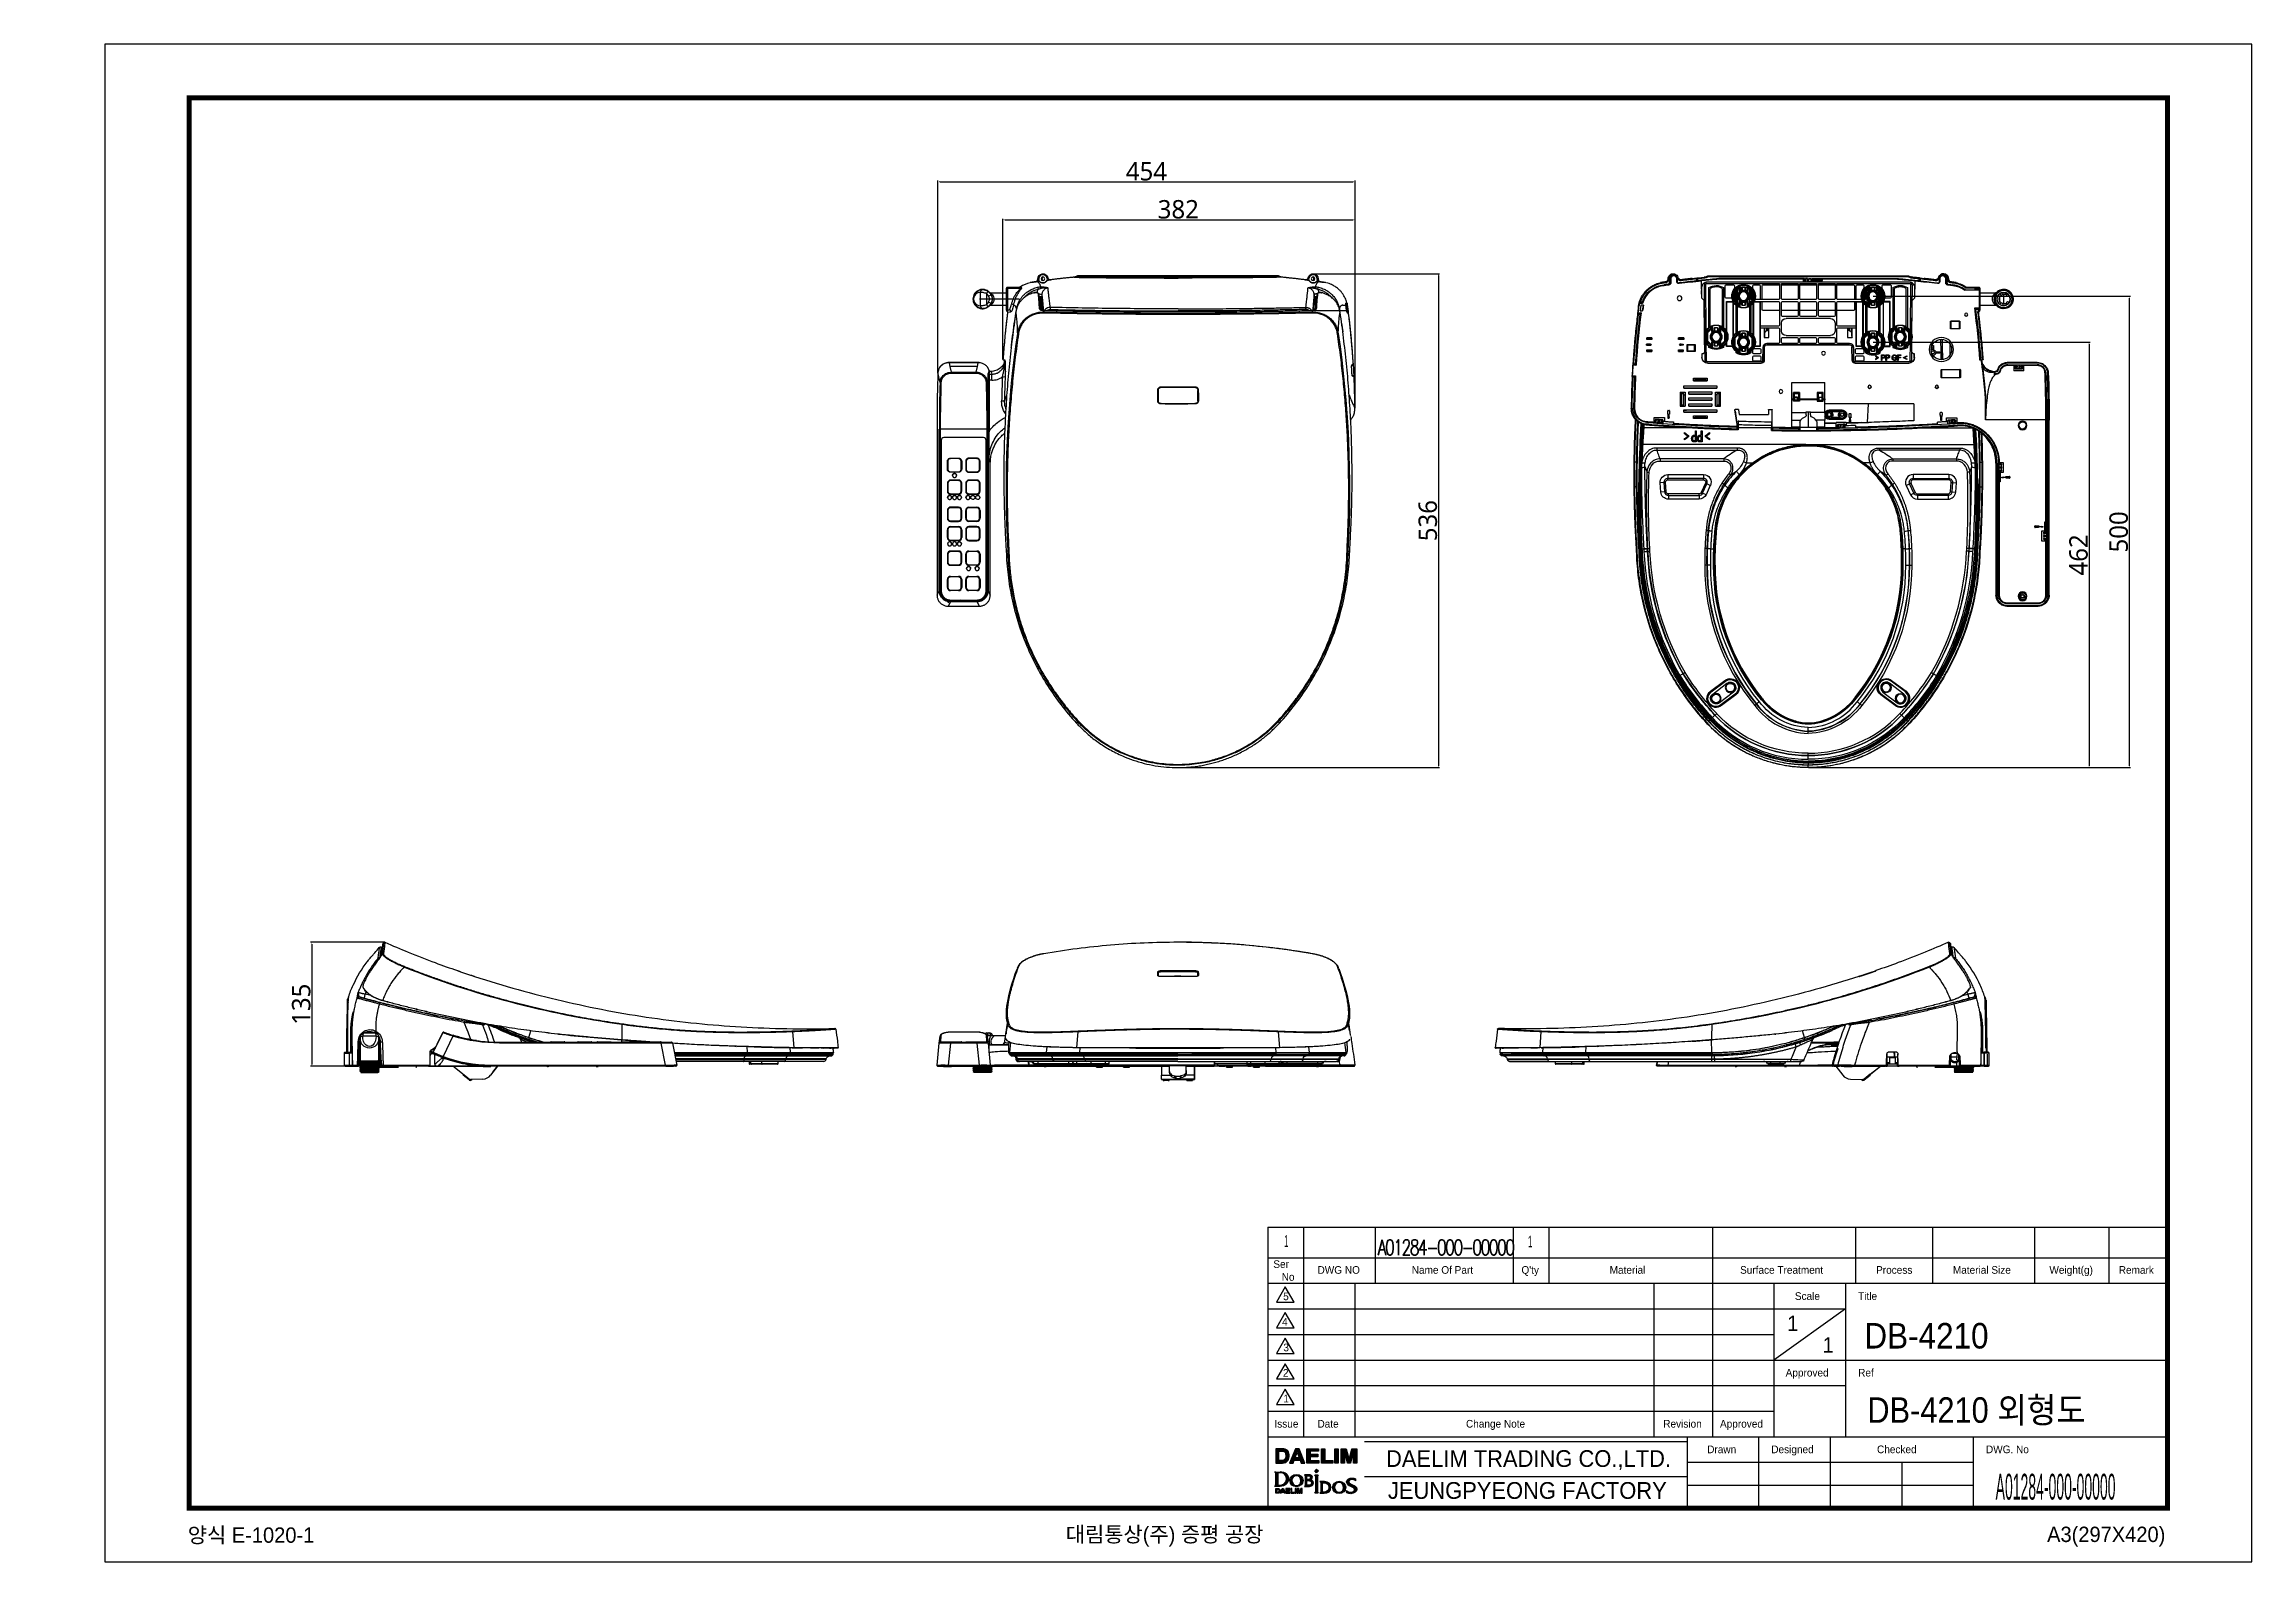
# Model space of a CAD drawing. Header units: millimetres. Extents: x 28 to 2425, y 8 to 1657.
import ezdxf
from ezdxf.enums import TextEntityAlignment as Align

# ---------------------------------------------------------------- set-up
doc = ezdxf.new("R2010")
doc.units = ezdxf.units.MM
doc.layers.get('Defpoints').update_dxf_attribs({"linetype": 'CONTINUOUS'})
for name, color, linetype in [('1', 7, 'CONTINUOUS'), ('1LINE', 7, 'CONTINUOUS'), ('256', 7, 'CONTINUOUS')]:
    doc.layers.add(name, color=color, linetype=linetype)
doc.styles.add('Annotative', font='malgun.ttf')
doc.styles.add('blockfont', font='simplex.shx')
doc.styles.add('DEFAULT', font='simplex.shx')
doc.styles.add('hangul2', font='')
doc.styles.get('hangul2').set_extended_font_data('Gulim')
doc.dimstyles.new('WOO', dxfattribs={"dimtxt": 20, "dimasz": 2, "dimexe": 1.25, "dimexo": 0.3, "dimgap": 1, "dimtad": 1, "dimdec": 1, "dimzin": 1, "dimdsep": 46, "dimtxsty": 'Annotative', "dimcen": 0, "dimclrd": 1, "dimclre": 1, "dimclrt": 2, "dimadec": 0, "dimazin": 0, "dimtfac": 1, "dimtdec": 1, "dimtofl": 0, "dimtmove": 0, "dimatfit": 3, "dimfxl": 0, "dimarcsym": 0})

msp = doc.modelspace()

# ---------------------------------------------------------------- texts
at = {"layer": '1', "color": 3, "linetype": 'Continuous', "insert": (1475.9, 341.7), "char_height": 16.63, "attachment_point": 7, "line_spacing_factor": 0.903614, "style": 'DEFAULT'}
msp.add_mtext('{\\W0.738;\\T0.75;A01284-000-00000}', dxfattribs=at)
at = {"layer": '1', "color": 7, "linetype": 'Continuous', "attachment_point": 7, "line_spacing_factor": 0.903614, "style": 'hangul2'}
for s, insert, char_height in [('{\\W0.942;DB-4210}', (2004.4, 239.8), 27.717), ('{\\W0.921;DB-4210 외형도}', (2007.6, 156.5), 27.717), ('{\\W0.415;A01284-000-00000}', (2146.9, 75.7), 28)]:
    msp.add_mtext(s, dxfattribs=dict(at, insert=insert, char_height=char_height))
at = {"layer": '1LINE', "color": 2, "style": 'hangul2'}
for width, p in [(0.446836, (1374.4, 350.5)), (0.509715, (1639.2, 350.1))]:
    msp.add_text('1', height=12.8, dxfattribs=dict(at, width=width)).set_placement(p)
at = {"layer": '1LINE', "color": 4, "style": 'hangul2'}
for s, p in [('DAELIM TRADING CO.,LTD.', (1639.7, 119.1)), ('JEUNGPYEONG FACTORY', (1638.4, 86))]:
    msp.add_text(s, height=18.194, dxfattribs=at).set_placement(p, align=Align.MIDDLE)
at = {"layer": '1LINE', "style": 'hangul2'}
for s, p in [('양식 E-1020-1', (183.8, 29.2)), ('대림통상(주) 증평 공장', (1137.2, 30)), ('A3(297X420)', (2202.8, 30))]:
    msp.add_text(s, height=16.652, dxfattribs=at).set_placement(p)
at = {"layer": '1LINE', "color": 4, "attachment_point": 1, "style": 'hangul2'}
for s, insert, char_height, width in [('Ser\\P   No', (1362.6, 336), 8.33, 37.52), ('DWG NO', (1410.6, 329.7), 8.33, 71.146), ('Name Of Part', (1512.9, 329.7), 8.326, 102.065), ("Q'ty", (1632, 329.7), 8.33, 71.146), ('Material', (1727.8, 329.7), 8.33, 71.146), ('Surface Treatment', (1869.4, 329.7), 8.326, 116.578), ('Process', (2017.1, 329.7), 8.33, 46.084), ('Material Size', (2100.5, 329.7), 8.326, 87.529), ('Weight(g)', (2205.3, 329.7), 8.33, 59.312), ('Remark', (2280.6, 329.7), 8.33, 44.799), ('5', (1373.3, 301), 8.33, 9.483), ('Scale', (1928.9, 301.3), 8.33, 36.203), ('Title', (1997.6, 301.3), 8.33, 36.203), ('4', (1372.1, 273.3), 8.33, 9.483), ('3', (1373.5, 245.5), 8.33, 9.483), ('2', (1373, 217.8), 8.33, 9.483), ('Approved', (1918.9, 218.1), 8.33, 9.483), ('Ref', (1997.6, 218.1), 8.33, 36.203), ('1', (1373.5, 190), 8.33, 9.483), ('Issue', (1363.8, 162.6), 8.33, 9.483), ('Date', (1410.5, 162.6), 8.33, 9.483), ('Change Note', (1571.8, 162.6), 8.326, 81.313), ('Revision', (1786, 162.6), 8.33, 46.135), ('Approved', (1847.6, 162.6), 8.33, 9.483), ('Drawn', (1833.7, 134.8), 8.33, 9.483), ('Designed', (1903.3, 134.8), 8.33, 9.483), ('Checked', (2018.1, 134.8), 8.33, 9.483), ('DWG. No', (2136.4, 134.8), 8.33, 58.823)]:
    msp.add_mtext(s, dxfattribs=dict(at, insert=insert, char_height=char_height, width=width))
at = {"layer": '1LINE', "color": 2, "char_height": 16.7, "width": 9.483, "attachment_point": 1, "style": 'hangul2'}
for insert in [(1920.5, 275.9), (1959, 252.4)]:
    msp.add_mtext('1', dxfattribs=dict(at, insert=insert))
at = {"layer": '256', "color": 35, "linetype": 'Continuous', "insert": (27.9, 801.3), "char_height": 3.5, "attachment_point": 7, "line_spacing_factor": 0.903614, "style": 'blockfont'}
msp.add_mtext('\\W01.136;\\fsimplex.shx,bigfont.shx;              ', dxfattribs=at)

# ---------------------------------------------------------------- blocks, each defined once
blk = doc.blocks.new('*D7')
at = {"layer": '1LINE', "color": 1, "lineweight": -2}
for p, q in [((397, 681.5), (317.2, 681.5)), ((318.5, 679.5), (318.5, 548.7)), ((355.5, 546.7), (317.2, 546.7))]:
    blk.add_line(p, q, dxfattribs=at)
at = {"layer": '1LINE', "color": 1}
for points in [[(318.2, 679.5), (318.8, 679.5), (318.5, 681.5)], [(318.2, 548.7), (318.8, 548.7), (318.5, 546.7)]]:
    blk.add_solid(points, dxfattribs=at)
at = {"layer": 'Defpoints', "color": 0}
for p in [(397.3, 681.5), (318.5, 546.7), (355.8, 546.7)]:
    blk.add_point(p, dxfattribs=at)
at = {"layer": '1LINE', "color": 2, "insert": (307.1, 614.1), "char_height": 20, "attachment_point": 5, "rotation": 90, "style": 'Annotative'}
blk.add_mtext('135', dxfattribs=at)
blk = doc.blocks.new('*D8')
at = {"layer": '1LINE', "color": 1, "lineweight": -2}
for p, q in [((998.4, 1300.6), (998.4, 1508.9)), ((1000.4, 1507.6), (1449.3, 1507.6)), ((1451.3, 1261.8), (1451.3, 1508.9))]:
    blk.add_line(p, q, dxfattribs=at)
at = {"layer": '1LINE', "color": 1}
for points in [[(1000.4, 1507.9), (1000.4, 1507.3), (998.4, 1507.6)], [(1449.3, 1507.9), (1449.3, 1507.3), (1451.3, 1507.6)]]:
    blk.add_solid(points, dxfattribs=at)
at = {"layer": 'Defpoints', "color": 0}
for p in [(1451.3, 1507.6), (998.4, 1300.3), (1451.3, 1261.5)]:
    blk.add_point(p, dxfattribs=at)
at = {"layer": '1LINE', "color": 2, "insert": (1224.8, 1518.8), "char_height": 20, "attachment_point": 5, "style": 'Annotative'}
blk.add_mtext('454', dxfattribs=at)
blk = doc.blocks.new('*D9')
at = {"layer": '1LINE', "color": 1, "lineweight": -2}
for p, q in [((1406.1, 1407.6), (1543, 1407.6)), ((1541.8, 1405.6), (1541.8, 873.2)), ((1259.3, 871.2), (1543, 871.2))]:
    blk.add_line(p, q, dxfattribs=at)
at = {"layer": '1LINE', "color": 1}
for points in [[(1541.4, 1405.6), (1542.1, 1405.6), (1541.8, 1407.6)], [(1541.4, 873.2), (1542.1, 873.2), (1541.8, 871.2)]]:
    blk.add_solid(points, dxfattribs=at)
at = {"layer": 'Defpoints', "color": 0}
for p in [(1405.8, 1407.6), (1259, 871.2), (1541.8, 871.2)]:
    blk.add_point(p, dxfattribs=at)
at = {"layer": '1LINE', "color": 2, "insert": (1530.4, 1139.4), "char_height": 20, "attachment_point": 5, "rotation": 90, "style": 'Annotative'}
blk.add_mtext('536', dxfattribs=at)
blk = doc.blocks.new('*D11')
at = {"layer": '1LINE', "color": 1, "lineweight": -2}
for p, q in [((1069, 1314.7), (1069, 1467.4)), ((1071, 1466.2), (1449.3, 1466.2)), ((1451.3, 1261.8), (1451.3, 1467.4))]:
    blk.add_line(p, q, dxfattribs=at)
at = {"layer": '1LINE', "color": 1}
for points in [[(1071, 1466.5), (1071, 1465.8), (1069, 1466.2)], [(1449.3, 1466.5), (1449.3, 1465.8), (1451.3, 1466.2)]]:
    blk.add_solid(points, dxfattribs=at)
at = {"layer": 'Defpoints', "color": 0}
for p in [(1451.3, 1466.2), (1069, 1314.4), (1451.3, 1261.5)]:
    blk.add_point(p, dxfattribs=at)
at = {"layer": '1LINE', "color": 2, "insert": (1259.4, 1477.5), "char_height": 20, "attachment_point": 5, "style": 'Annotative'}
blk.add_mtext('382', dxfattribs=at)
blk = doc.blocks.new('*D12')
at = {"layer": '1LINE', "color": 1, "lineweight": -2}
for p, q in [((2014, 1333.2), (2249.6, 1333.2)), ((2248.3, 1331.2), (2248.3, 873.2)), ((1943.8, 871.2), (2249.6, 871.2))]:
    blk.add_line(p, q, dxfattribs=at)
at = {"layer": '1LINE', "color": 1}
for points in [[(2248, 1331.2), (2248.7, 1331.2), (2248.3, 1333.2)], [(2248, 873.2), (2248.7, 873.2), (2248.3, 871.2)]]:
    blk.add_solid(points, dxfattribs=at)
at = {"layer": 'Defpoints', "color": 0}
for p in [(2013.7, 1333.2), (1943.5, 871.2), (2248.3, 871.2)]:
    blk.add_point(p, dxfattribs=at)
at = {"layer": '1LINE', "color": 2, "insert": (2237, 1102.2), "char_height": 20, "attachment_point": 5, "rotation": 90, "style": 'Annotative'}
blk.add_mtext('462', dxfattribs=at)
blk = doc.blocks.new('*D13')
at = {"layer": '1LINE', "color": 1, "lineweight": -2}
for p, q in [((2014, 1383.2), (2293.2, 1383.2)), ((2291.9, 1381.2), (2291.9, 873.2)), ((1943.8, 871.2), (2293.2, 871.2))]:
    blk.add_line(p, q, dxfattribs=at)
at = {"layer": '1LINE', "color": 1}
for points in [[(2291.6, 1381.2), (2292.2, 1381.2), (2291.9, 1383.2)], [(2291.6, 873.2), (2292.2, 873.2), (2291.9, 871.2)]]:
    blk.add_solid(points, dxfattribs=at)
at = {"layer": 'Defpoints', "color": 0}
for p in [(2013.7, 1383.2), (1943.5, 871.2), (2291.9, 871.2)]:
    blk.add_point(p, dxfattribs=at)
at = {"layer": '1LINE', "color": 2, "insert": (2280.6, 1127.2), "char_height": 20, "attachment_point": 5, "rotation": 90, "style": 'Annotative'}
blk.add_mtext('500', dxfattribs=at)

# ---------------------------------------------------------------- dimensions: what is measured, and where the dimension line sits
at = {"layer": '1LINE'}
dim = msp.add_linear_dim(base=(1451.3, 1507.6), p1=(998.4, 1300.3), p2=(1451.3, 1261.5), text='454', dimstyle='WOO', override={"dimdec": 0}, dxfattribs=at)
dim.commit()
dim.dimension.update_dxf_attribs({"geometry": '*D8', "text_midpoint": (1224.8, 1507.6), "dimtype": 160})
dim = msp.add_linear_dim(base=(1451.3, 1466.2), p1=(1069, 1314.4), p2=(1451.3, 1261.5), dimstyle='WOO', override={"dimdec": 0}, dxfattribs=at)
dim.commit()
dim.dimension.update_dxf_attribs({"geometry": '*D11', "text_midpoint": (1259.4, 1466.2), "dimtype": 160})
dim = msp.add_linear_dim(base=(1541.8, 871.2), p1=(1405.8, 1407.6), p2=(1259, 871.2), angle=90, text='536', dimstyle='WOO', override={"dimdec": 0}, dxfattribs=at)
dim.commit()
dim.dimension.update_dxf_attribs({"geometry": '*D9', "text_midpoint": (1541.8, 1139.4), "dimtype": 160})
for base, p1, p2, text, picture, middle in [((2291.9, 871.2), (2013.7, 1383.2), (1943.5, 871.2), '500', '*D13', (2280.6, 1127.2)), ((318.5, 546.7), (397.3, 681.5), (355.8, 546.7), '135', '*D7', (307.1, 614.1))]:
    dim = msp.add_linear_dim(base=base, p1=p1, p2=p2, angle=90, text=text, dimstyle='WOO', override={"dimdec": 0}, dxfattribs=at)
    dim.commit()
    dim.dimension.update_dxf_attribs({"geometry": picture, "text_midpoint": middle})
dim = msp.add_linear_dim(base=(2248.3, 871.2), p1=(2013.7, 1333.2), p2=(1943.5, 871.2), angle=90, dimstyle='WOO', override={"dimdec": 0}, dxfattribs=at)
dim.commit()
dim.dimension.update_dxf_attribs({"geometry": '*D12', "text_midpoint": (2237, 1102.2)})

# ---------------------------------------------------------------- hatches: boundary and pattern name
at = {"layer": '1LINE'}
h = msp.add_hatch(color=2, dxfattribs=at)
h.dxf.hatch_style = 2
edge = h.paths.add_edge_path()
edge.add_spline(control_points=[(1372.6, 131.3), (1372.6, 131.3), (1365.2, 131.3), (1365.2, 131.3), (1365.2, 131.3), (1365.2, 115.7), (1365.2, 115.7), (1365.2, 115.7), (1372.6, 115.7), (1372.6, 115.7), (1375.3, 115.7), (1377.2, 116.7), (1378.4, 118.6), (1379.4, 120.1), (1379.8, 121.8), (1379.8, 123.9), (1379.8, 124.7), (1379.7, 125.6), (1379.5, 126.5), (1379.3, 127.4), (1378.9, 128.2), (1378.3, 129), (1377.5, 129.9), (1376.5, 130.6), (1375.3, 131), (1374.6, 131.2), (1373.7, 131.3), (1372.6, 131.3)], knot_values=[0, 0, 0, 0, 1, 1, 1, 2, 2, 2, 3, 3, 3, 4, 4, 4, 5, 5, 5, 6, 6, 6, 7, 7, 7, 8, 8, 8, 9, 9, 9, 9], degree=3, periodic=0)
edge = h.paths.add_edge_path()
edge.add_spline(control_points=[(1372, 128.6), (1373.7, 128.6), (1374.8, 128.2), (1375.3, 127.3), (1375.9, 126.5), (1376.2, 125.3), (1376.2, 123.7), (1376.2, 122.5), (1376, 121.5), (1375.6, 120.7), (1374.9, 119.2), (1373.7, 118.4), (1372, 118.4), (1372, 118.4), (1368.7, 118.4), (1368.7, 118.4), (1368.7, 118.4), (1368.7, 128.6), (1368.7, 128.6), (1368.7, 128.6), (1372, 128.6), (1372, 128.6)], knot_values=[0, 0, 0, 0, 1, 1, 1, 2, 2, 2, 3, 3, 3, 4, 4, 4, 5, 5, 5, 6, 6, 6, 7, 7, 7, 7], degree=3, periodic=0)
h = msp.add_hatch(color=2, dxfattribs=at)
h.dxf.hatch_style = 2
edge = h.paths.add_edge_path()
edge.add_spline(control_points=[(1380.3, 115.7), (1380.3, 115.7), (1384.1, 115.7), (1384.1, 115.7), (1384.1, 115.7), (1385.3, 119), (1385.3, 119), (1385.3, 119), (1391.6, 119), (1391.6, 119), (1391.6, 119), (1392.8, 115.7), (1392.8, 115.7), (1392.8, 115.7), (1396.7, 115.7), (1396.7, 115.7), (1396.7, 115.7), (1390.6, 131.3), (1390.6, 131.3), (1390.6, 131.3), (1386.5, 131.3), (1386.5, 131.3), (1386.5, 131.3), (1380.3, 115.7), (1380.3, 115.7)], knot_values=[0, 0, 0, 0, 1, 1, 1, 2, 2, 2, 3, 3, 3, 4, 4, 4, 5, 5, 5, 6, 6, 6, 7, 7, 7, 8, 8, 8, 8], degree=3, periodic=0)
edge = h.paths.add_edge_path()
edge.add_spline(control_points=[(1388.5, 127.7), (1388.5, 127.7), (1390.7, 121.6), (1390.7, 121.6), (1390.7, 121.6), (1386.3, 121.6), (1386.3, 121.6), (1386.3, 121.6), (1388.5, 127.7), (1388.5, 127.7)], knot_values=[0, 0, 0, 0, 1, 1, 1, 2, 2, 2, 3, 3, 3, 3], degree=3, periodic=0)
h = msp.add_hatch(color=2, dxfattribs=at)
h.dxf.hatch_style = 2
edge = h.paths.add_edge_path()
edge.add_spline(control_points=[(1411.5, 128.5), (1411.5, 128.5), (1402.6, 128.5), (1402.6, 128.5), (1402.6, 128.5), (1402.6, 125.3), (1402.6, 125.3), (1402.6, 125.3), (1410.8, 125.3), (1410.8, 125.3), (1410.8, 125.3), (1410.8, 122.6), (1410.8, 122.6), (1410.8, 122.6), (1402.6, 122.6), (1402.6, 122.6), (1402.6, 122.6), (1402.6, 118.5), (1402.6, 118.5), (1402.6, 118.5), (1412, 118.5), (1412, 118.5), (1412, 118.5), (1412, 115.7), (1412, 115.7), (1412, 115.7), (1399.1, 115.7), (1399.1, 115.7), (1399.1, 115.7), (1399.1, 131.3), (1399.1, 131.3), (1399.1, 131.3), (1411.5, 131.3), (1411.5, 131.3), (1411.5, 131.3), (1411.5, 128.5), (1411.5, 128.5)], knot_values=[0, 0, 0, 0, 1, 1, 1, 2, 2, 2, 3, 3, 3, 4, 4, 4, 5, 5, 5, 6, 6, 6, 7, 7, 7, 8, 8, 8, 9, 9, 9, 10, 10, 10, 11, 11, 11, 12, 12, 12, 12], degree=3, periodic=0)
h = msp.add_hatch(color=2, dxfattribs=at)
h.dxf.hatch_style = 2
edge = h.paths.add_edge_path()
edge.add_spline(control_points=[(1415, 131.3), (1415, 131.3), (1418.6, 131.3), (1418.6, 131.3), (1418.6, 131.3), (1418.6, 118.5), (1418.6, 118.5), (1418.6, 118.5), (1427.3, 118.5), (1427.3, 118.5), (1427.3, 118.5), (1427.3, 115.7), (1427.3, 115.7), (1427.3, 115.7), (1415, 115.7), (1415, 115.7), (1415, 115.7), (1415, 131.3), (1415, 131.3)], knot_values=[0, 0, 0, 0, 1, 1, 1, 2, 2, 2, 3, 3, 3, 4, 4, 4, 5, 5, 5, 6, 6, 6, 6], degree=3, periodic=0)
h = msp.add_hatch(color=2, dxfattribs=at)
h.dxf.hatch_style = 2
edge = h.paths.add_edge_path()
edge.add_spline(control_points=[(1433, 115.7), (1433, 115.7), (1429.4, 115.7), (1429.4, 115.7), (1429.4, 115.7), (1429.4, 131.3), (1429.4, 131.3), (1429.4, 131.3), (1433, 131.3), (1433, 131.3), (1433, 131.3), (1433, 115.7), (1433, 115.7)], knot_values=[0, 0, 0, 0, 1, 1, 1, 2, 2, 2, 3, 3, 3, 4, 4, 4, 4], degree=3, periodic=0)
h = msp.add_hatch(color=2, dxfattribs=at)
h.dxf.hatch_style = 2
edge = h.paths.add_edge_path()
edge.add_spline(control_points=[(1447.9, 131.3), (1447.9, 131.3), (1453.1, 131.3), (1453.1, 131.3), (1453.1, 131.3), (1453.1, 115.7), (1453.1, 115.7), (1453.1, 115.7), (1449.8, 115.7), (1449.8, 115.7), (1449.8, 115.7), (1449.8, 126.3), (1449.8, 126.3), (1449.8, 126.6), (1449.8, 127), (1449.8, 127.5), (1449.8, 128.1), (1449.8, 128.5), (1449.8, 128.8), (1449.8, 128.8), (1446.5, 115.7), (1446.5, 115.7), (1446.5, 115.7), (1443, 115.7), (1443, 115.7), (1443, 115.7), (1439.7, 128.8), (1439.7, 128.8), (1439.7, 128.5), (1439.7, 128.1), (1439.7, 127.5), (1439.7, 127), (1439.7, 126.6), (1439.7, 126.3), (1439.7, 126.3), (1439.7, 115.7), (1439.7, 115.7), (1439.7, 115.7), (1436.4, 115.7), (1436.4, 115.7), (1436.4, 115.7), (1436.4, 131.3), (1436.4, 131.3), (1436.4, 131.3), (1441.6, 131.3), (1441.6, 131.3), (1441.6, 131.3), (1444.8, 119.1), (1444.8, 119.1), (1444.8, 119.1), (1447.9, 131.3), (1447.9, 131.3)], knot_values=[0, 0, 0, 0, 1, 1, 1, 2, 2, 2, 3, 3, 3, 4, 4, 4, 5, 5, 5, 6, 6, 6, 7, 7, 7, 8, 8, 8, 9, 9, 9, 10, 10, 10, 11, 11, 11, 12, 12, 12, 13, 13, 13, 14, 14, 14, 15, 15, 15, 16, 16, 16, 17, 17, 17, 17], degree=3, periodic=0)
h = msp.add_hatch(color=2, dxfattribs=at)
h.dxf.hatch_style = 2
edge = h.paths.add_edge_path()
edge.add_spline(control_points=[(1367.5, 104.8), (1367.5, 104.8), (1367.4, 104.8), (1367.4, 104.8), (1367.4, 104.8), (1367.4, 92), (1367.4, 92), (1367.4, 92), (1367.5, 92), (1367.5, 92), (1368.1, 91.9), (1368.7, 91.8), (1369.4, 91.8), (1372.8, 91.8), (1376.9, 93.5), (1376.9, 98.3), (1376.9, 102.7), (1374.4, 105.1), (1369.8, 105.1), (1369.1, 105.1), (1368.3, 105), (1367.5, 104.8)], knot_values=[0, 0, 0, 0, 1, 1, 1, 2, 2, 2, 3, 3, 3, 4, 4, 4, 5, 5, 5, 6, 6, 6, 7, 7, 7, 7], degree=3, periodic=0)
edge = h.paths.add_edge_path()
edge.add_spline(control_points=[(1370, 106.5), (1375.6, 106.5), (1379.1, 103.5), (1379.1, 98.6), (1379.1, 93.8), (1375.3, 90.4), (1369.9, 90.4), (1369.9, 90.4), (1364.8, 90.4), (1364.2, 90.4), (1365.1, 91.1), (1365.2, 92), (1365.2, 93), (1365.2, 93.2), (1365.2, 93.3), (1365.2, 93.4), (1365.2, 93.4), (1365.2, 93.9), (1365.2, 93.9), (1365.2, 93.9), (1365.2, 103.2), (1365.2, 103.2), (1365.2, 103.2), (1365.2, 103.6), (1365.2, 103.6), (1365.2, 103.7), (1365.2, 103.9), (1365.2, 104), (1365.2, 104.9), (1365.1, 106), (1364.4, 106.5), (1365.1, 106.5), (1370, 106.5), (1370, 106.5)], knot_values=[0, 0, 0, 0, 1, 1, 1, 2, 2, 2, 3, 3, 3, 4, 4, 4, 5, 5, 5, 6, 6, 6, 7, 7, 7, 8, 8, 8, 9, 9, 9, 10, 10, 10, 11, 11, 11, 11], degree=3, periodic=0)
h = msp.add_hatch(color=2, dxfattribs=at)
h.dxf.hatch_style = 2
edge = h.paths.add_edge_path()
edge.add_spline(control_points=[(1387.9, 103.4), (1383.8, 103.5), (1380.6, 100.4), (1380.6, 96.7), (1380.6, 92.7), (1383.9, 90), (1387.7, 90), (1391.6, 90), (1394.9, 92.9), (1394.9, 96.8), (1394.9, 100.3), (1392, 103.4), (1387.9, 103.4)], knot_values=[0, 0, 0, 0, 1, 1, 1, 2, 2, 2, 3, 3, 3, 4, 4, 4, 4], degree=3, periodic=0)
edge = h.paths.add_edge_path()
edge.add_spline(control_points=[(1387.8, 102), (1390.8, 102), (1392.6, 99.3), (1392.6, 96.4), (1392.6, 93.5), (1390.8, 91.4), (1387.8, 91.4), (1384.8, 91.4), (1382.8, 94.2), (1382.8, 96.9), (1382.8, 99.8), (1384.8, 102), (1387.8, 102)], knot_values=[0, 0, 0, 0, 1, 1, 1, 2, 2, 2, 3, 3, 3, 4, 4, 4, 4], degree=3, periodic=0)
h = msp.add_hatch(color=2, dxfattribs=at)
h.dxf.hatch_style = 2
edge = h.paths.add_edge_path()
edge.add_spline(control_points=[(1399.1, 97.9), (1399.1, 97.9), (1399.1, 101.7), (1399.1, 101.7), (1399.1, 101.7), (1400.4, 101.9), (1400.4, 101.9), (1401.6, 102), (1402.9, 101.3), (1402.9, 100), (1402.9, 98.4), (1401, 97.9), (1399.8, 97.9), (1399.8, 97.9), (1399.1, 97.9), (1399.1, 97.9)], knot_values=[0, 0, 0, 0, 1, 1, 1, 2, 2, 2, 3, 3, 3, 4, 4, 4, 5, 5, 5, 5], degree=3, periodic=0)
edge = h.paths.add_edge_path()
edge.add_spline(control_points=[(1397.2, 93), (1397.2, 92.1), (1397.3, 90.7), (1396.3, 90.4), (1396.3, 90.4), (1396.3, 90.3), (1396.3, 90.3), (1396.3, 90.3), (1399.5, 90.3), (1399.5, 90.3), (1401, 90.3), (1402.5, 90.2), (1403.9, 90.9), (1405.2, 91.5), (1406.2, 92.8), (1406.2, 94.3), (1406.2, 96.2), (1404.8, 97.4), (1403, 97.7), (1404.1, 98.2), (1405, 99), (1405, 100.3), (1405, 102), (1403.5, 103.1), (1400.9, 103.1), (1400.9, 103.1), (1396.3, 103.1), (1396.3, 103.1), (1396.3, 103.1), (1396.3, 103), (1396.3, 103), (1397.3, 102.7), (1397.2, 101.2), (1397.2, 100.4), (1397.2, 100.4), (1397.2, 93), (1397.2, 93)], knot_values=[0, 0, 0, 0, 1, 1, 1, 2, 2, 2, 3, 3, 3, 4, 4, 4, 5, 5, 5, 6, 6, 6, 7, 7, 7, 8, 8, 8, 9, 9, 9, 10, 10, 10, 11, 11, 11, 12, 12, 12, 12], degree=3, periodic=0)
edge = h.paths.add_edge_path()
edge.add_spline(control_points=[(1399.1, 91.8), (1399.1, 91.8), (1399.1, 96.6), (1399.1, 96.6), (1399.1, 96.6), (1400.5, 96.7), (1400.5, 96.7), (1402.2, 96.8), (1404, 96), (1404, 94.1), (1404, 92.3), (1402.4, 91.5), (1400.8, 91.7), (1400.8, 91.7), (1399.1, 91.8), (1399.1, 91.8)], knot_values=[0, 0, 0, 0, 1, 1, 1, 2, 2, 2, 3, 3, 3, 4, 4, 4, 5, 5, 5, 5], degree=3, periodic=0)
h = msp.add_hatch(color=2, dxfattribs=at)
h.dxf.hatch_style = 2
h.paths.add_polyline_path([(1411.6, 107.3), (1409.6, 105.2), (1407.5, 107.3), (1409.6, 109.3)])
h = msp.add_hatch(color=2, dxfattribs=at)
h.dxf.hatch_style = 2
edge = h.paths.add_edge_path()
edge.add_spline(control_points=[(1408.6, 100.3), (1408.6, 101.2), (1408.7, 102.7), (1407.7, 103), (1407.7, 103), (1407.7, 103.1), (1407.7, 103.1), (1407.7, 103.1), (1411.4, 103.1), (1411.4, 103.1), (1411.4, 103.1), (1411.4, 103), (1411.4, 103), (1410.4, 102.7), (1410.6, 101.2), (1410.6, 100.3), (1410.6, 100.3), (1410.6, 85.6), (1410.6, 85.6), (1410.6, 84.7), (1410.4, 83.3), (1411.4, 82.9), (1411.4, 82.9), (1411.4, 82.9), (1411.4, 82.9), (1411.4, 82.9), (1407.7, 82.9), (1407.7, 82.9), (1407.7, 82.9), (1407.7, 82.9), (1407.7, 82.9), (1408.7, 83.3), (1408.6, 84.7), (1408.6, 85.6), (1408.6, 85.6), (1408.6, 100.3), (1408.6, 100.3)], knot_values=[0, 0, 0, 0, 1, 1, 1, 2, 2, 2, 3, 3, 3, 4, 4, 4, 5, 5, 5, 6, 6, 6, 7, 7, 7, 8, 8, 8, 9, 9, 9, 10, 10, 10, 11, 11, 11, 12, 12, 12, 12], degree=3, periodic=0)
h = msp.add_hatch(color=2, dxfattribs=at)
h.dxf.hatch_style = 2
edge = h.paths.add_edge_path()
edge.add_spline(control_points=[(1434.2, 96), (1430.1, 96.1), (1426.9, 93), (1426.9, 89.3), (1426.9, 85.3), (1430.2, 82.6), (1434, 82.6), (1437.9, 82.6), (1441.2, 85.4), (1441.2, 89.4), (1441.2, 92.9), (1438.3, 96), (1434.2, 96)], knot_values=[0, 0, 0, 0, 1, 1, 1, 2, 2, 2, 3, 3, 3, 4, 4, 4, 4], degree=3, periodic=0)
edge = h.paths.add_edge_path()
edge.add_spline(control_points=[(1434.1, 94.6), (1437.1, 94.6), (1438.9, 91.8), (1438.9, 89), (1438.9, 86.1), (1437.1, 84), (1434.1, 84), (1431.1, 84), (1429.1, 86.8), (1429.1, 89.5), (1429.1, 92.4), (1431.1, 94.6), (1434.1, 94.6)], knot_values=[0, 0, 0, 0, 1, 1, 1, 2, 2, 2, 3, 3, 3, 4, 4, 4, 4], degree=3, periodic=0)
h = msp.add_hatch(color=2, dxfattribs=at)
h.dxf.hatch_style = 2
edge = h.paths.add_edge_path()
edge.add_spline(control_points=[(1446.7, 82.5), (1445.2, 82.5), (1443.7, 82.8), (1442.4, 83.3), (1442.4, 83.4), (1442, 85.2), (1441.8, 85.9), (1443.3, 84.7), (1445.2, 84), (1447, 84), (1448.6, 84), (1450.7, 85), (1450.7, 86.8), (1450.7, 88.6), (1448.8, 89.5), (1446.8, 90.4), (1444.5, 91.4), (1442.2, 92.5), (1442.2, 95.2), (1442.2, 98.3), (1445.4, 99.4), (1448.2, 99.4), (1449.5, 99.4), (1450.7, 99.2), (1451.8, 98.8), (1451.8, 98.7), (1451.8, 97), (1451.8, 96.5), (1450.8, 97.3), (1449.4, 97.9), (1448, 97.9), (1446.5, 97.9), (1444.7, 97.2), (1444.7, 95.5), (1444.7, 93.8), (1446.6, 92.9), (1448.6, 92), (1450.9, 91), (1453.2, 89.9), (1453.2, 87.5), (1453.2, 85.1), (1450.7, 82.5), (1446.7, 82.5)], knot_values=[0, 0, 0, 0, 1, 1, 1, 2, 2, 2, 3, 3, 3, 4, 4, 4, 5, 5, 5, 6, 6, 6, 7, 7, 7, 8, 8, 8, 9, 9, 9, 10, 10, 10, 11, 11, 11, 12, 12, 12, 13, 13, 13, 14, 14, 14, 14], degree=3, periodic=0)
h = msp.add_hatch(color=2, dxfattribs=at)
h.dxf.hatch_style = 2
edge = h.paths.add_edge_path()
edge.add_spline(control_points=[(1367.6, 88), (1367.6, 88), (1365.2, 88), (1365.2, 88), (1365.2, 88), (1365.2, 82.9), (1365.2, 82.9), (1365.2, 82.9), (1367.6, 82.9), (1367.6, 82.9), (1368.5, 82.9), (1369.1, 83.2), (1369.5, 83.8), (1369.8, 84.3), (1370, 84.9), (1370, 85.6), (1370, 85.8), (1370, 86.1), (1369.9, 86.4), (1369.8, 86.7), (1369.7, 87), (1369.5, 87.2), (1369.2, 87.5), (1368.9, 87.7), (1368.5, 87.9), (1368.3, 87.9), (1368, 88), (1367.6, 88)], knot_values=[0, 0, 0, 0, 1, 1, 1, 2, 2, 2, 3, 3, 3, 4, 4, 4, 5, 5, 5, 6, 6, 6, 7, 7, 7, 8, 8, 8, 9, 9, 9, 9], degree=3, periodic=0)
edge = h.paths.add_edge_path()
edge.add_spline(control_points=[(1367.4, 87.1), (1368, 87.1), (1368.3, 87), (1368.5, 86.7), (1368.7, 86.4), (1368.8, 86), (1368.8, 85.5), (1368.8, 85.1), (1368.7, 84.8), (1368.6, 84.5), (1368.4, 84), (1368, 83.8), (1367.4, 83.8), (1367.4, 83.8), (1366.3, 83.8), (1366.3, 83.8), (1366.3, 83.8), (1366.3, 87.1), (1366.3, 87.1), (1366.3, 87.1), (1367.4, 87.1), (1367.4, 87.1)], knot_values=[0, 0, 0, 0, 1, 1, 1, 2, 2, 2, 3, 3, 3, 4, 4, 4, 5, 5, 5, 6, 6, 6, 7, 7, 7, 7], degree=3, periodic=0)
h = msp.add_hatch(color=2, dxfattribs=at)
h.dxf.hatch_style = 2
edge = h.paths.add_edge_path()
edge.add_spline(control_points=[(1370.1, 82.9), (1370.1, 82.9), (1371.4, 82.9), (1371.4, 82.9), (1371.4, 82.9), (1371.8, 83.9), (1371.8, 83.9), (1371.8, 83.9), (1373.9, 83.9), (1373.9, 83.9), (1373.9, 83.9), (1374.2, 82.9), (1374.2, 82.9), (1374.2, 82.9), (1375.5, 82.9), (1375.5, 82.9), (1375.5, 82.9), (1373.5, 88), (1373.5, 88), (1373.5, 88), (1372.2, 88), (1372.2, 88), (1372.2, 88), (1370.1, 82.9), (1370.1, 82.9)], knot_values=[0, 0, 0, 0, 1, 1, 1, 2, 2, 2, 3, 3, 3, 4, 4, 4, 5, 5, 5, 6, 6, 6, 7, 7, 7, 8, 8, 8, 8], degree=3, periodic=0)
edge = h.paths.add_edge_path()
edge.add_spline(control_points=[(1372.8, 86.8), (1372.8, 86.8), (1373.5, 84.8), (1373.5, 84.8), (1373.5, 84.8), (1372.1, 84.8), (1372.1, 84.8), (1372.1, 84.8), (1372.8, 86.8), (1372.8, 86.8)], knot_values=[0, 0, 0, 0, 1, 1, 1, 2, 2, 2, 3, 3, 3, 3], degree=3, periodic=0)
h = msp.add_hatch(color=2, dxfattribs=at)
h.dxf.hatch_style = 2
edge = h.paths.add_edge_path()
edge.add_spline(control_points=[(1380.4, 87.1), (1380.4, 87.1), (1377.5, 87.1), (1377.5, 87.1), (1377.5, 87.1), (1377.5, 86), (1377.5, 86), (1377.5, 86), (1380.1, 86), (1380.1, 86), (1380.1, 86), (1380.1, 85.1), (1380.1, 85.1), (1380.1, 85.1), (1377.5, 85.1), (1377.5, 85.1), (1377.5, 85.1), (1377.5, 83.8), (1377.5, 83.8), (1377.5, 83.8), (1380.5, 83.8), (1380.5, 83.8), (1380.5, 83.8), (1380.5, 82.9), (1380.5, 82.9), (1380.5, 82.9), (1376.3, 82.9), (1376.3, 82.9), (1376.3, 82.9), (1376.3, 88), (1376.3, 88), (1376.3, 88), (1380.4, 88), (1380.4, 88), (1380.4, 88), (1380.4, 87.1), (1380.4, 87.1)], knot_values=[0, 0, 0, 0, 1, 1, 1, 2, 2, 2, 3, 3, 3, 4, 4, 4, 5, 5, 5, 6, 6, 6, 7, 7, 7, 8, 8, 8, 9, 9, 9, 10, 10, 10, 11, 11, 11, 12, 12, 12, 12], degree=3, periodic=0)
h = msp.add_hatch(color=2, dxfattribs=at)
h.dxf.hatch_style = 2
edge = h.paths.add_edge_path()
edge.add_spline(control_points=[(1381.5, 88), (1381.5, 88), (1382.7, 88), (1382.7, 88), (1382.7, 88), (1382.7, 83.8), (1382.7, 83.8), (1382.7, 83.8), (1385.5, 83.8), (1385.5, 83.8), (1385.5, 83.8), (1385.5, 82.9), (1385.5, 82.9), (1385.5, 82.9), (1381.5, 82.9), (1381.5, 82.9), (1381.5, 82.9), (1381.5, 88), (1381.5, 88)], knot_values=[0, 0, 0, 0, 1, 1, 1, 2, 2, 2, 3, 3, 3, 4, 4, 4, 5, 5, 5, 6, 6, 6, 6], degree=3, periodic=0)
h = msp.add_hatch(color=2, dxfattribs=at)
h.dxf.hatch_style = 2
edge = h.paths.add_edge_path()
edge.add_spline(control_points=[(1387.4, 82.9), (1387.4, 82.9), (1386.3, 82.9), (1386.3, 82.9), (1386.3, 82.9), (1386.3, 88), (1386.3, 88), (1386.3, 88), (1387.4, 88), (1387.4, 88), (1387.4, 88), (1387.4, 82.9), (1387.4, 82.9)], knot_values=[0, 0, 0, 0, 1, 1, 1, 2, 2, 2, 3, 3, 3, 4, 4, 4, 4], degree=3, periodic=0)
h = msp.add_hatch(color=2, dxfattribs=at)
h.dxf.hatch_style = 2
edge = h.paths.add_edge_path()
edge.add_spline(control_points=[(1392.3, 88), (1392.3, 88), (1394, 88), (1394, 88), (1394, 88), (1394, 82.9), (1394, 82.9), (1394, 82.9), (1392.9, 82.9), (1392.9, 82.9), (1392.9, 82.9), (1392.9, 86.3), (1392.9, 86.3), (1392.9, 86.4), (1392.9, 86.6), (1392.9, 86.7), (1392.9, 86.9), (1392.9, 87.1), (1392.9, 87.2), (1392.9, 87.2), (1391.9, 82.9), (1391.9, 82.9), (1391.9, 82.9), (1390.7, 82.9), (1390.7, 82.9), (1390.7, 82.9), (1389.6, 87.2), (1389.6, 87.2), (1389.6, 87.1), (1389.6, 86.9), (1389.6, 86.7), (1389.6, 86.6), (1389.6, 86.4), (1389.6, 86.3), (1389.6, 86.3), (1389.6, 82.9), (1389.6, 82.9), (1389.6, 82.9), (1388.5, 82.9), (1388.5, 82.9), (1388.5, 82.9), (1388.5, 88), (1388.5, 88), (1388.5, 88), (1390.3, 88), (1390.3, 88), (1390.3, 88), (1391.3, 84), (1391.3, 84), (1391.3, 84), (1392.3, 88), (1392.3, 88)], knot_values=[0, 0, 0, 0, 1, 1, 1, 2, 2, 2, 3, 3, 3, 4, 4, 4, 5, 5, 5, 6, 6, 6, 7, 7, 7, 8, 8, 8, 9, 9, 9, 10, 10, 10, 11, 11, 11, 12, 12, 12, 13, 13, 13, 14, 14, 14, 15, 15, 15, 16, 16, 16, 17, 17, 17, 17], degree=3, periodic=0)
h = msp.add_hatch(color=2, dxfattribs=at)
h.dxf.hatch_style = 2
edge = h.paths.add_edge_path()
edge.add_spline(control_points=[(1414.1, 85.7), (1414.1, 84.5), (1414.2, 83.6), (1413.2, 82.9), (1413.2, 82.9), (1413.2, 82.9), (1413.2, 82.9), (1413.2, 82.9), (1417.9, 82.9), (1417.9, 82.9), (1422.2, 82.9), (1425.2, 85.5), (1425.2, 89.4), (1425.2, 93.2), (1422.4, 95.6), (1418, 95.6), (1418, 95.6), (1413.2, 95.6), (1413.2, 95.6), (1413.2, 95.6), (1413.2, 95.6), (1413.2, 95.6), (1414.2, 95.3), (1414.1, 93.9), (1414.1, 93), (1414.1, 93), (1414.1, 85.7), (1414.1, 85.7)], knot_values=[0, 0, 0, 0, 1, 1, 1, 2, 2, 2, 3, 3, 3, 4, 4, 4, 5, 5, 5, 6, 6, 6, 7, 7, 7, 8, 8, 8, 9, 9, 9, 9], degree=3, periodic=0)
edge = h.paths.add_edge_path()
edge.add_spline(control_points=[(1416.1, 94), (1416.7, 94.2), (1417.2, 94.3), (1417.8, 94.3), (1421.1, 94.3), (1423, 92.5), (1423, 89.1), (1423, 85.8), (1420.4, 84.3), (1417.5, 84.3), (1417, 84.3), (1416.5, 84.3), (1416.1, 84.4), (1416.1, 84.4), (1416.1, 94), (1416.1, 94)], knot_values=[0, 0, 0, 0, 1, 1, 1, 2, 2, 2, 3, 3, 3, 4, 4, 4, 5, 5, 5, 5], degree=3, periodic=0)

# ---------------------------------------------------------------- linework, layer by layer
at = {"layer": '1LINE', "linetype": 'Continuous'}
for p, q in [((1072.8, 1390.9), (1072.8, 1391.8)), ((1086.5, 1392.8), (1073.8, 1392.8)), ((1073.8, 1392.8), (1073.8, 1392.8)), ((1086.5, 1392.8), (1073.8, 1392.8)), ((1073.8, 1392.8), (1073.8, 1391.9)), ((1073.8, 1391.9), (1088.2, 1391.9)), ((1086.5, 1392.8), (1086.5, 1392.8)), ((1106.9, 1402.1), (1106.9, 1402.1)), ((1107.9, 1401.9), (1106.9, 1401.9)), ((1116.8, 1403.1), (1117.8, 1403.3)), ((1259.1, 1405.3), (1150.8, 1405.3)), ((1044.5, 1372.9), (1044.5, 1387.4)), ((1051.2, 1386), (1053, 1388.4)), ((1051.2, 1386), (1051.2, 1374.3)), ((1053, 1371.9), (1051.2, 1374.3)), ((1053.4, 1383.4), (1056.1, 1384.7)), ((1053.4, 1376.9), (1056.1, 1375.6)), ((1072.8, 1386.6), (1055.7, 1386.6)), ((1055.7, 1373.6), (1072.8, 1373.6)), ((1072.8, 1389.8), (1072.8, 1389.8)), ((1072.8, 1389.8), (1072.8, 1388.9)), ((1072.8, 1388.9), (1072.8, 1387.9)), ((1072.8, 1386.6), (1072.8, 1387.9)), ((1072.8, 1372.4), (1072.8, 1373.6)), ((1072.8, 1372.4), (1072.8, 1371.4)), ((1072.8, 1370.5), (1072.8, 1371.4)), ((1072.8, 1370.5), (1072.8, 1370.5)), ((1072.8, 1369), (1072.8, 1369.4)), ((1073.2, 1367.1), (1073.2, 1367.1)), ((1073.8, 1368.4), (1073.8, 1368)), ((1073.8, 1368.4), (1075.7, 1368.4)), ((1080.3, 1373.3), (1080.3, 1373.3)), ((1108.5, 1379.7), (1108.5, 1379.7)), ((1110.4, 1382.6), (1108.9, 1382.6)), ((1110.3, 1379.7), (1110.6, 1379.7)), ((1867.7, 1371.8), (1867.9, 1372.2)), ((1868.4, 1371.8), (1869, 1371.8)), ((1868.8, 1371.3), (1869, 1371.8)), ((1877.9, 1371.8), (1877.3, 1371.8)), ((1877.5, 1371.3), (1877.3, 1371.8)), ((1878.6, 1371.8), (1878.4, 1372.2)), ((2008.2, 1371.8), (2008.4, 1372.2)), ((2008.9, 1371.8), (2009.5, 1371.8)), ((2009.3, 1371.3), (2009.5, 1371.8)), ((2018.4, 1371.8), (2017.8, 1371.8)), ((2018, 1371.3), (2017.8, 1371.8)), ((2019.1, 1371.8), (2018.9, 1372.2)), ((1074, 1365.3), (1074, 1365.3)), ((1768.2, 1323), (1773.7, 1323)), ((1802.7, 1323), (1807.7, 1323)), ((1828, 1320.5), (1828, 1316.7)), ((1828.3, 1316.4), (1828.3, 1320.5)), ((1867.7, 1321.8), (1867.9, 1322.2)), ((1868.4, 1321.8), (1869, 1321.8)), ((1868.8, 1321.3), (1869, 1321.8)), ((1877.9, 1321.8), (1877.3, 1321.8)), ((1877.5, 1321.3), (1877.3, 1321.8)), ((1878.6, 1321.8), (1878.4, 1322.2)), ((1890.9, 1320.5), (1884.2, 1320.5)), ((1884.2, 1318.5), (1890.9, 1318.5)), ((2002.7, 1320.5), (1995.9, 1320.5)), ((1995.9, 1318.5), (2002.7, 1318.5)), ((2008.2, 1321.8), (2008.4, 1322.2)), ((2008.9, 1321.8), (2009.5, 1321.8)), ((2009.3, 1321.3), (2009.5, 1321.8)), ((2016.3, 1318.5), (2016.3, 1317.7)), ((2019.8, 1316.8), (2016.3, 1318.5)), ((2018.4, 1321.8), (2017.8, 1321.8)), ((2018, 1321.3), (2017.8, 1321.8)), ((2019.1, 1321.8), (2018.9, 1322.2)), ((2022.8, 1313.5), (2022.8, 1319.5)), ((2023.5, 1318.8), (2023.5, 1316.6)), ((2027.7, 1313.5), (2027.7, 1319.5)), ((2028.5, 1318.8), (2028.5, 1316.6)), ((2040.4, 1319.5), (2044, 1319.5)), ((2040.4, 1313.5), (2040.4, 1319.5)), ((2044, 1318.8), (2041.1, 1318.8)), ((2041.1, 1318.8), (2041.1, 1316.9)), ((2044, 1319.5), (2044, 1318.8)), ((2046.8, 1316.8), (2050.3, 1318.5)), ((2050.3, 1318.5), (2050.3, 1317.7)), ((2058.5, 1316.4), (2058.5, 1320.5)), ((2058.8, 1316.7), (2058.8, 1320.5)), ((2079.4, 1319), (2079.4, 1318.4)), ((2081.8, 1322.8), (2083.4, 1322.8)), ((2083.4, 1321.3), (2081.8, 1321.3)), ((2083.4, 1322.8), (2086.3, 1322.8)), ((2083.4, 1321.3), (2083.4, 1322.8)), ((2086.2, 1321.3), (2083.4, 1321.3)), ((1000.7, 1289.6), (998.4, 1300.3)), ((1042.2, 1311.1), (1010.5, 1311.1)), ((1010.5, 1311.1), (1010.5, 1311)), ((1010.5, 1311), (1011.4, 1306.8)), ((1042.2, 1311), (1010.5, 1311)), ((1011.4, 1306.8), (1012.8, 1300.6)), ((1012.8, 1300.6), (1040, 1300.6)), ((1012.8, 1299.4), (1012.8, 1300.6)), ((1040, 1299.4), (1012.8, 1299.4)), ((1040, 1300.6), (1041.3, 1306.8)), ((1040, 1299.4), (1040, 1300.6)), ((1041.3, 1306.8), (1042.2, 1311)), ((1042.2, 1311.1), (1042.2, 1311)), ((1054.1, 1298.6), (1057, 1298.6)), ((1056.1, 1301.6), (1055.1, 1301.6)), ((1055.1, 1301.6), (1055.1, 1301.6)), ((1056.1, 1301.6), (1055.1, 1301.6)), ((1056.1, 1301.6), (1056.1, 1301.6)), ((1057, 1292), (1057, 1298.6)), ((1071.4, 1295.4), (1068.4, 1295.5)), ((1071, 1314.1), (1071, 1314.1)), ((1071.2, 1314.1), (1071.2, 1314.1)), ((1752.3, 1296.1), (1755.3, 1296.1)), ((1752.7, 1296.7), (1755.9, 1296.7)), ((1752.7, 1296.5), (1752.7, 1296.7)), ((1752.7, 1296.5), (1755.7, 1296.5)), ((1756, 1308.9), (1753, 1308.9)), ((1755.1, 1295.1), (1753.2, 1295.1)), ((1756.3, 1308.4), (1753.3, 1308.4)), ((1753.3, 1308.4), (1753.3, 1308.2)), ((1756.5, 1308.2), (1753.3, 1308.2)), ((1754, 1309.9), (1755.9, 1309.9)), ((1754, 1296.5), (1755.7, 1296.5)), ((1756.3, 1308.5), (1754.6, 1308.5)), ((1834.3, 1310.5), (1892.4, 1310.5)), ((1892.4, 1312), (1834.4, 1312)), ((1883.2, 1313.5), (1883.2, 1317.5)), ((1890.9, 1312.5), (1884.2, 1312.5)), ((1891.9, 1317.5), (1891.9, 1313.5)), ((2052.4, 1312), (1994.4, 1312)), ((1994.4, 1310.5), (2052.5, 1310.5)), ((1994.9, 1313.5), (1994.9, 1317.5)), ((2002.7, 1312.5), (1995.9, 1312.5)), ((2003.7, 1317.5), (2003.7, 1313.5)), ((2016.3, 1317.7), (2019.1, 1316.4)), ((2019.1, 1316.4), (2016.3, 1315.1)), ((2016.3, 1314.4), (2019.8, 1316.1)), ((2016.3, 1315.1), (2016.3, 1314.4)), ((2019.8, 1316.1), (2019.8, 1316.8)), ((2023.5, 1313.5), (2022.8, 1313.5)), ((2023.5, 1315.9), (2023.5, 1313.5)), ((2028.5, 1313.5), (2027.7, 1313.5)), ((2028.5, 1315.9), (2028.5, 1313.5)), ((2037.1, 1315.8), (2037.1, 1316.5)), ((2037.1, 1316.5), (2039.3, 1316.5)), ((2038.6, 1315.8), (2037.1, 1315.8)), ((2039.2, 1317.8), (2038.6, 1317.6)), ((2038.6, 1314.7), (2038.6, 1315.8)), ((2039.3, 1316.5), (2039.3, 1314.3)), ((2041.1, 1313.5), (2040.4, 1313.5)), ((2041.1, 1316.9), (2043.6, 1316.9)), ((2041.1, 1316.2), (2041.1, 1313.5)), ((2043.6, 1316.2), (2041.1, 1316.2)), ((2043.6, 1316.9), (2043.6, 1316.2)), ((2046.8, 1316.1), (2046.8, 1316.8)), ((2050.3, 1314.4), (2046.8, 1316.1)), ((2050.3, 1317.7), (2047.5, 1316.4)), ((2047.5, 1316.4), (2050.3, 1315.1)), ((2050.3, 1315.1), (2050.3, 1314.4)), ((2088.1, 1303.2), (2087.9, 1303.2)), ((2087.9, 1295), (2087.9, 1303.2)), ((2088.1, 1295), (2087.9, 1295)), ((2088.1, 1303.2), (2088.3, 1303.2)), ((2088.1, 1303.2), (2088.1, 1295)), ((2088.3, 1303.6), (2108.2, 1303.6)), ((2088.3, 1303.4), (2088.3, 1303.6)), ((2088.3, 1303.2), (2088.3, 1303.4)), ((2108.2, 1303.4), (2088.3, 1303.4)), ((2108.2, 1303.2), (2088.3, 1303.2)), ((2088.3, 1303.2), (2088.3, 1294.9)), ((2088.3, 1294.9), (2108.2, 1294.9)), ((2088.3, 1294.8), (2088.3, 1294.9)), ((2088.3, 1294.8), (2088.3, 1294.6)), ((2088.3, 1294.8), (2108.2, 1294.8)), ((2108.2, 1294.6), (2088.3, 1294.6)), ((2108.2, 1303.6), (2108.2, 1303.4)), ((2108.2, 1303.4), (2108.2, 1303.2)), ((2108.2, 1294.9), (2108.2, 1303.2)), ((2108.2, 1303.2), (2108.4, 1303.2)), ((2108.2, 1294.9), (2108.2, 1294.8)), ((2108.2, 1294.6), (2108.2, 1294.8)), ((2108.6, 1303.2), (2108.4, 1303.2)), ((2108.4, 1295), (2108.4, 1303.2)), ((2108.6, 1295), (2108.4, 1295)), ((2108.6, 1303.2), (2108.6, 1295)), ((2131.4, 1313.9), (2129.9, 1313.9)), ((2130.1, 1314.1), (2130.1, 1314.1)), ((2130.1, 1314.1), (2131.6, 1314.1)), ((2130.5, 1316.1), (2132.3, 1316.1)), ((2131.6, 1314.1), (2131.4, 1313.9)), ((2133.4, 1314.1), (2131.6, 1314.1)), ((2147.4, 1301.6), (2146.4, 1301.6)), ((2146.4, 1301.6), (2146.4, 1301)), ((2147.4, 1301), (2146.4, 1301)), ((2147.3, 1299.1), (2146.5, 1299.1)), ((2147.4, 1301.6), (2147.4, 1301)), ((2160.2, 1308.7), (2192.1, 1308.7)), ((2160.3, 1308.2), (2160.2, 1308.7)), ((2160.2, 1308.2), (2160.2, 1308.1)), ((2192, 1311.1), (2160.3, 1311.1)), ((2160.3, 1311.1), (2160.3, 1310.5)), ((2192, 1310.5), (2160.3, 1310.5)), ((2166.6, 1308.2), (2166.6, 1308.1)), ((2166.6, 1308.1), (2166.6, 1302.2)), ((2168.1, 1304.9), (2166.6, 1304.9)), ((2177.6, 1302.2), (2166.6, 1302.2)), ((2168.1, 1308.6), (2169.3, 1308.6)), ((2168.1, 1304.7), (2168.1, 1308.6)), ((2168.1, 1308.6), (2169.3, 1308.6)), ((2168.1, 1304.2), (2168.1, 1304.7)), ((2169.3, 1304.7), (2168.1, 1304.7)), ((2168.1, 1304.2), (2176.1, 1304.2)), ((2169.3, 1308.6), (2169.3, 1308.6)), ((2169.3, 1308.6), (2169.3, 1304.7)), ((2169.3, 1307), (2171.5, 1307)), ((2169.3, 1304.7), (2171.5, 1304.7)), ((2169.3, 1304.7), (2169.3, 1304.7)), ((2171.5, 1304.7), (2171.5, 1308.6)), ((2171.5, 1308.6), (2171.5, 1308.6)), ((2171.5, 1308.6), (2172.7, 1308.6)), ((2171.5, 1308.6), (2172.7, 1308.6)), ((2172.7, 1304.7), (2171.5, 1304.7)), ((2171.5, 1304.7), (2171.5, 1304.7)), ((2172.7, 1308.6), (2172.7, 1308.6)), ((2172.7, 1308.6), (2172.7, 1304.7)), ((2172.7, 1307), (2174.9, 1307)), ((2172.7, 1304.7), (2174.9, 1304.7)), ((2172.7, 1304.7), (2172.7, 1304.7)), ((2174.9, 1308.6), (2174.9, 1308.6)), ((2174.9, 1308.6), (2176.1, 1308.6)), ((2174.9, 1308.6), (2176.1, 1308.6)), ((2174.9, 1304.7), (2174.9, 1308.6)), ((2176.1, 1304.7), (2174.9, 1304.7)), ((2174.9, 1304.7), (2174.9, 1304.7)), ((2176.1, 1308.6), (2176.1, 1308.6)), ((2176.1, 1308.6), (2176.1, 1304.7)), ((2177.6, 1304.9), (2176.1, 1304.9)), ((2176.1, 1304.2), (2176.1, 1304.7)), ((2177.6, 1308.2), (2177.6, 1308.1)), ((2177.6, 1302.2), (2177.6, 1308.1)), ((2192, 1311), (2192, 1310.5)), ((2192.1, 1308.7), (2192, 1308.2)), ((2192.1, 1308.1), (2192.1, 1308.2)), ((2200.7, 1298.6), (2201.2, 1300.6)), ((1052.9, 1293.8), (1052, 1289.6)), ((1053.9, 1292), (1052.9, 1292)), ((1052.9, 1236.4), (1052.9, 1292)), ((1057, 1292), (1053.9, 1292)), ((1053.9, 1292), (1053.9, 1236.4)), ((1237.5, 1280.6), (1237.4, 1280.9)), ((1239.9, 1284.3), (1240.1, 1284)), ((1278.1, 1284), (1278.3, 1284.4)), ((1280.9, 1280.9), (1280.7, 1280.7)), ((1804.3, 1278.8), (1809.8, 1278.8)), ((1804.3, 1278.8), (1804.3, 1263.8)), ((1804.3, 1277.3), (1805.8, 1277.3)), ((1808.3, 1277.3), (1804.3, 1277.3)), ((1808.3, 1277.3), (1805.8, 1277.3)), ((1805.8, 1277.3), (1805.8, 1265.3)), ((1805.8, 1277.3), (1805.8, 1277.3)), ((1808.3, 1285.8), (1844.3, 1285.8)), ((1808.3, 1283.3), (1808.3, 1285.8)), ((1844.3, 1283.3), (1808.3, 1283.3)), ((1808.3, 1283.3), (1844.3, 1283.3)), ((1808.3, 1265.3), (1808.3, 1277.3)), ((1808.3, 1277.3), (1808.3, 1277.3)), ((1809.8, 1278.8), (1809.8, 1263.8)), ((1813.8, 1276.8), (1813.8, 1279.3)), ((1813.8, 1279.3), (1838.8, 1279.3)), ((1813.8, 1276.8), (1838.8, 1276.8)), ((1838.8, 1276.8), (1813.8, 1276.8)), ((1813.8, 1270.3), (1813.8, 1272.8)), ((1813.8, 1272.8), (1838.8, 1272.8)), ((1818.8, 1291.3), (1818.8, 1294.3)), ((1818.8, 1294.3), (1833.8, 1294.3)), ((1833.8, 1291.3), (1818.8, 1291.3)), ((1818.8, 1291.3), (1833.8, 1291.3)), ((1820.3, 1292.8), (1820.3, 1294.3)), ((1832.3, 1292.8), (1820.3, 1292.8)), ((1832.3, 1294.3), (1832.3, 1292.8)), ((1833.8, 1294.3), (1833.8, 1291.3)), ((1838.8, 1279.3), (1838.8, 1276.8)), ((1838.8, 1272.8), (1838.8, 1270.3)), ((1842.8, 1263.8), (1842.8, 1278.8)), ((1842.8, 1278.8), (1848.3, 1278.8)), ((1844.3, 1285.8), (1844.3, 1283.3)), ((1844.3, 1277.3), (1844.3, 1265.3)), ((1848.3, 1277.3), (1844.3, 1277.3)), ((1846.8, 1277.3), (1844.3, 1277.3)), ((1846.8, 1265.3), (1846.8, 1277.3)), ((1846.8, 1277.3), (1846.8, 1277.3)), ((1848.3, 1263.8), (1848.3, 1278.8)), ((1925.5, 1289.5), (1961.5, 1289.5)), ((1925.5, 1271.8), (1925.5, 1289.5)), ((1925.5, 1271.8), (1927.5, 1271.8)), ((1925.5, 1270.5), (1925.5, 1271.8)), ((1933.9, 1278.5), (1927.5, 1278.5)), ((1927.5, 1271.8), (1927.5, 1278.5)), ((1927.5, 1278.5), (1927.5, 1278.5)), ((1927.5, 1278.5), (1933.9, 1278.5)), ((1927.5, 1271.8), (1928.5, 1271.8)), ((1927.5, 1270.5), (1927.5, 1271.8)), ((1928.5, 1271.8), (1928.5, 1277.5)), ((1928.5, 1277.5), (1932.9, 1277.5)), ((1931.9, 1273.5), (1928.5, 1273.5)), ((1928.5, 1273.3), (1931.9, 1273.3)), ((1928.5, 1271.8), (1928.5, 1270.5)), ((1931.9, 1273.3), (1931.9, 1273.5)), ((1931.9, 1273.5), (1931.9, 1273.2)), ((1931.9, 1270.2), (1931.9, 1273.3)), ((1931.9, 1273.2), (1931.9, 1270.2)), ((1932.9, 1277.5), (1932.9, 1271.8)), ((1932.9, 1271.8), (1933.9, 1271.8)), ((1932.9, 1270.5), (1932.9, 1271.8)), ((1933.9, 1271.8), (1933.9, 1278.5)), ((1933.9, 1278.5), (1933.9, 1278.5)), ((1933.9, 1278.5), (1933.9, 1271.8)), ((1933.9, 1271.8), (1953.1, 1271.8)), ((1933.9, 1270.5), (1933.9, 1271.8)), ((1933.9, 1271.8), (1933.9, 1270.5)), ((1959.5, 1278.5), (1953.1, 1278.5)), ((1959.5, 1278.5), (1953.1, 1278.5)), ((1953.1, 1278.5), (1953.1, 1278.5)), ((1953.1, 1278.5), (1953.1, 1271.8)), ((1953.1, 1270.5), (1953.1, 1271.8)), ((1953.1, 1271.8), (1954.1, 1271.8)), ((1958.5, 1277.5), (1954.1, 1277.5)), ((1954.1, 1277.5), (1954.1, 1271.8)), ((1954.1, 1271.8), (1954.1, 1270.5)), ((1955.1, 1273.3), (1955.1, 1273.5)), ((1955.1, 1273.5), (1955.1, 1273.2)), ((1955.1, 1273.5), (1958.5, 1273.5)), ((1958.5, 1273.3), (1955.1, 1273.3)), ((1955.1, 1270.2), (1955.1, 1273.3)), ((1955.1, 1273.2), (1955.1, 1270.2)), ((1958.5, 1271.8), (1958.5, 1277.5)), ((1958.5, 1270.5), (1958.5, 1271.8)), ((1958.5, 1271.8), (1959.5, 1271.8)), ((1959.5, 1271.8), (1959.5, 1278.5)), ((1959.5, 1278.5), (1959.5, 1278.5)), ((1959.5, 1271.8), (1959.5, 1278.5)), ((1959.5, 1271.8), (1959.5, 1270.5)), ((1959.5, 1271.8), (1961.5, 1271.8)), ((1959.5, 1270.5), (1959.5, 1271.8)), ((1961.5, 1271.8), (1961.5, 1289.5)), ((1961.5, 1271.8), (1961.5, 1270.5)), ((997.4, 1248.5), (997.4, 1058.6)), ((997.4, 1248.5), (997.4, 1058.6)), ((997.4, 1248.5), (997.4, 1248.5)), ((1070.5, 1269.1), (1067.6, 1269.1)), ((1237.4, 1269.5), (1237.5, 1269.6)), ((1240.8, 1266.6), (1240.6, 1266.5)), ((1277.6, 1266.6), (1277.5, 1266.7)), ((1280.8, 1269.7), (1280.9, 1269.6)), ((1451.2, 1261.5), (1451.3, 1261.5)), ((1776.1, 1246.4), (1776.2, 1247.5)), ((1776.2, 1247.5), (1776.2, 1251.5)), ((1776.2, 1251.5), (1787.2, 1251.5)), ((1776.2, 1247.5), (1776.2, 1248)), ((1787.2, 1251.5), (1787.2, 1247.3)), ((1790.8, 1256.7), (1790.8, 1258.7)), ((1790.8, 1255.2), (1791, 1255.6)), ((1791.5, 1255.1), (1790.8, 1255.1)), ((1791, 1255.6), (1791, 1256.3)), ((1791.3, 1259.2), (1792.3, 1259.2)), ((1791.3, 1252.3), (1791.5, 1252.3)), ((1791.4, 1250.3), (1791.3, 1252.3)), ((1792.2, 1250.3), (1791.4, 1250.3)), ((1791.5, 1252.3), (1791.5, 1255.1)), ((1792.8, 1255.1), (1792.1, 1255.1)), ((1792.1, 1255.1), (1792.1, 1252.3)), ((1792.1, 1252.3), (1792.3, 1252.3)), ((1792.3, 1252.3), (1792.2, 1250.3)), ((1792.6, 1256.3), (1792.6, 1255.6)), ((1792.6, 1255.6), (1792.9, 1255.2)), ((1792.8, 1258.7), (1792.8, 1256.7)), ((1797.2, 1246.6), (1797.1, 1245)), ((1804.3, 1265.3), (1805.8, 1265.3)), ((1809.8, 1263.8), (1804.3, 1263.8)), ((1804.3, 1263.8), (1809.8, 1263.8)), ((1805.8, 1265.3), (1808.3, 1265.3)), ((1808.3, 1257.3), (1808.3, 1259.8)), ((1808.3, 1259.8), (1844.3, 1259.8)), ((1844.3, 1257.3), (1808.3, 1257.3)), ((1808.3, 1257.3), (1844.3, 1257.3)), ((1813.8, 1270.3), (1838.8, 1270.3)), ((1838.8, 1270.3), (1813.8, 1270.3)), ((1813.8, 1266.3), (1838.8, 1266.3)), ((1813.8, 1263.8), (1813.8, 1266.3)), ((1838.8, 1263.8), (1813.8, 1263.8)), ((1813.8, 1263.8), (1838.8, 1263.8)), ((1818.8, 1250.3), (1818.8, 1253.3)), ((1818.8, 1253.3), (1833.8, 1253.3)), ((1833.8, 1250.3), (1818.8, 1250.3)), ((1820.3, 1250.3), (1820.3, 1251.8)), ((1820.3, 1251.8), (1820.3, 1251.8)), ((1820.3, 1251.8), (1832.3, 1251.8)), ((1820.3, 1251.8), (1832.3, 1251.8)), ((1832.3, 1250.3), (1820.3, 1250.3)), ((1832.3, 1251.8), (1832.3, 1250.3)), ((1832.3, 1251.8), (1832.3, 1251.8)), ((1832.3, 1250.3), (1832.3, 1250.3)), ((1832.3, 1250.3), (1832.3, 1250.3)), ((1833.8, 1253.3), (1833.8, 1250.3)), ((1838.8, 1266.3), (1838.8, 1263.8)), ((1848.3, 1263.8), (1842.8, 1263.8)), ((1842.8, 1263.8), (1848.3, 1263.8)), ((1844.3, 1265.3), (1846.8, 1265.3)), ((1844.3, 1259.8), (1844.3, 1257.3)), ((1848.3, 1265.3), (1846.8, 1265.3)), ((1866.6, 1241.7), (1863.7, 1259.8)), ((1863.7, 1259.8), (1863.7, 1259.8)), ((1867.6, 1260.1), (1863.9, 1260.1)), ((1864, 1258.6), (1864, 1258.6)), ((1864, 1258.6), (1865.2, 1250.6)), ((1865.2, 1250.6), (1865.2, 1250.6)), ((1865.2, 1250.6), (1865.9, 1246.5)), ((1867.8, 1259.9), (1868.6, 1254.7)), ((1868.8, 1254.6), (1900, 1254.6)), ((1900.2, 1259.9), (1900.2, 1254.8)), ((1900.4, 1260.1), (1904, 1260.1)), ((1904.2, 1240.8), (1904.2, 1259.9)), ((1925.5, 1257), (1925.5, 1270.5)), ((1927.5, 1270.5), (1925.5, 1270.5)), ((1925.5, 1248.7), (1925.5, 1257)), ((1925.5, 1257), (1941.2, 1257)), ((1925.5, 1248.7), (1935.2, 1248.7)), ((1925.5, 1241.2), (1925.5, 1248.7)), ((1927.5, 1269.2), (1927.5, 1270.5)), ((1928.5, 1270.5), (1927.5, 1270.5)), ((1933.9, 1269.2), (1927.5, 1269.2)), ((1928.5, 1270.2), (1928.5, 1270.5)), ((1932.9, 1270.2), (1928.5, 1270.2)), ((1931.9, 1270.2), (1928.5, 1270.2)), ((1931.9, 1270.2), (1931.9, 1270.2)), ((1932.9, 1270.2), (1931.9, 1270.2)), ((1932.9, 1270.5), (1932.9, 1270.2)), ((1933.9, 1270.5), (1932.9, 1270.5)), ((1933.9, 1270.5), (1933.9, 1269.2)), ((1933.9, 1269.2), (1933.9, 1270.5)), ((1953.1, 1270.5), (1933.9, 1270.5)), ((1933.9, 1269.2), (1933.9, 1269.2)), ((1941.2, 1257), (1941.2, 1257.6)), ((1941.2, 1257.6), (1945.7, 1257.6)), ((1945.7, 1257.1), (1941.2, 1257.1)), ((1941.2, 1254.2), (1941.2, 1257)), ((1945.7, 1257), (1945.7, 1257.6)), ((1945.7, 1254.2), (1945.7, 1257)), ((1961.5, 1257), (1945.7, 1257)), ((1961.5, 1248.7), (1951.7, 1248.7)), ((1954.1, 1270.5), (1953.1, 1270.5)), ((1953.1, 1270.5), (1953.1, 1269.2)), ((1953.1, 1269.2), (1959.5, 1269.2)), ((1954.1, 1270.5), (1954.1, 1270.2)), ((1954.1, 1270.2), (1958.5, 1270.2)), ((1954.1, 1270.2), (1955.1, 1270.2)), ((1955.1, 1270.2), (1958.5, 1270.2)), ((1955.1, 1270.2), (1955.1, 1270.2)), ((1959.5, 1270.5), (1958.5, 1270.5)), ((1958.5, 1270.2), (1958.5, 1270.5)), ((1959.5, 1269.2), (1959.5, 1270.5)), ((1961.5, 1270.5), (1959.5, 1270.5)), ((1959.5, 1269.2), (1959.5, 1270.5)), ((1959.5, 1269.2), (1959.5, 1269.2)), ((1961.5, 1257), (1961.5, 1270.5)), ((2058.1, 1266.3), (1961.5, 1266.3)), ((1961.5, 1257), (1961.5, 1248.7)), ((1961.5, 1241), (1961.5, 1248.7)), ((1966.2, 1259.5), (1980.2, 1259.5)), ((1980.2, 1259.3), (1966.2, 1259.3)), ((1966.2, 1258.4), (1980.2, 1258.4)), ((1980.2, 1258), (1966.2, 1258)), ((1966.2, 1251), (1980.2, 1251)), ((1966.2, 1251), (1966.2, 1251)), ((1966.2, 1251), (1980.2, 1251)), ((1980.6, 1250.6), (1966.2, 1250.6)), ((1966.2, 1249.7), (1980, 1249.7)), ((1980.2, 1249.5), (1966.2, 1249.5)), ((1969.2, 1257.9), (1977.2, 1257.9)), ((1977.2, 1257.5), (1969.2, 1257.5)), ((1969.2, 1251.5), (1977.2, 1251.5)), ((1977.2, 1251.3), (1969.2, 1251.3)), ((1970.1, 1254.5), (1970.1, 1254.5)), ((1987.8, 1253.2), (1987.8, 1255.2)), ((1987.8, 1251.7), (1988, 1252.1)), ((1988.5, 1251.6), (1987.8, 1251.6)), ((1988, 1252.1), (1988, 1252.8)), ((1988.3, 1255.7), (1989.3, 1255.7)), ((1988.4, 1246.8), (1988.3, 1248.8)), ((1988.3, 1248.8), (1988.5, 1248.8)), ((1989.2, 1246.8), (1988.4, 1246.8)), ((1988.5, 1248.8), (1988.5, 1251.6)), ((1989.8, 1251.6), (1989.1, 1251.6)), ((1989.1, 1251.6), (1989.1, 1248.8)), ((1989.1, 1248.8), (1989.3, 1248.8)), ((1989.3, 1248.8), (1989.2, 1246.8)), ((1989.6, 1252.8), (1989.6, 1252.1)), ((1989.6, 1252.1), (1989.9, 1251.7)), ((1989.8, 1255.2), (1989.8, 1253.2)), ((2007.6, 1246.1), (2009, 1266.3)), ((2058.1, 1266.3), (2058.1, 1248)), ((2086.7, 1253.2), (2087, 1253.6)), ((2086.8, 1254.7), (2086.8, 1256.7)), ((2087.5, 1253.1), (2086.8, 1253.1)), ((2087, 1253.6), (2087, 1254.3)), ((2087.3, 1257.2), (2088.3, 1257.2)), ((2087.3, 1250.3), (2087.5, 1250.3)), ((2087.4, 1248.3), (2087.3, 1250.3)), ((2088.2, 1248.3), (2087.4, 1248.3)), ((2087.5, 1250.3), (2087.5, 1253.1)), ((2088.8, 1253.1), (2088.1, 1253.1)), ((2088.1, 1253.1), (2088.1, 1250.3)), ((2088.1, 1250.3), (2088.3, 1250.3)), ((2088.3, 1250.3), (2088.2, 1248.3)), ((2088.6, 1254.3), (2088.6, 1253.6)), ((2088.6, 1253.6), (2088.9, 1253.2)), ((2088.8, 1256.7), (2088.8, 1254.7)), ((2093.6, 1246.9), (2093.6, 1251.1)), ((2093.6, 1251.1), (2104.6, 1251.1)), ((2104.6, 1251.1), (2104.6, 1245.9)), ((2201.5, 1138.3), (2201.5, 1249)), ((2201.7, 1138.3), (2201.7, 1249)), ((2204.1, 1248.5), (2202.2, 1248.5)), ((2202.2, 1248.5), (2202.2, 1058.5)), ((2204.1, 1058.6), (2204.1, 1248.5)), ((2205.1, 1248.5), (2204.1, 1248.5)), ((2205.1, 1058.6), (2205.1, 1248.5)), ((1000.9, 1238.8), (999.9, 1238.8)), ((999.9, 1063.3), (999.9, 1238.8)), ((1051.8, 1238.8), (1000.9, 1238.8)), ((1000.9, 1238.8), (1000.9, 1063.3)), ((1001.9, 1226.7), (1001.9, 1063.3)), ((1001.9, 1226.7), (1001.9, 1063.3)), ((1047.8, 1229.7), (1004.9, 1229.7)), ((1004.9, 1229.7), (1004.9, 1229.7)), ((1047.8, 1229.7), (1004.9, 1229.7)), ((1047.8, 1229.7), (1047.8, 1229.7)), ((1050.8, 1063.3), (1050.8, 1226.7)), ((1050.8, 1226.7), (1050.8, 1226.7)), ((1050.8, 1063.3), (1050.8, 1226.7)), ((1051.8, 1063.3), (1051.8, 1238.8)), ((1052.8, 1238.8), (1051.8, 1238.8)), ((1052.8, 1238.8), (1052.8, 1063.3)), ((1053.9, 1236.4), (1052.9, 1236.4)), ((1763.1, 1238.9), (1762.9, 1238.9)), ((1817.9, 1240.3), (1764.8, 1240.3)), ((1821, 1237), (1821.9, 1237)), ((1827.2, 1237), (1828.1, 1237)), ((1866.1, 1244.9), (1865.9, 1246.5)), ((1865.9, 1246.5), (1865.9, 1246.5)), ((1866.2, 1239.2), (1866.2, 1241)), ((1866.6, 1241.5), (1866.6, 1241.6)), ((1867.2, 1241.3), (1867.2, 1238.2)), ((1903.7, 1240.3), (1867.2, 1240.3)), ((1903.7, 1237.3), (1903.7, 1240.4)), ((1903.7, 1237.3), (1903.7, 1237.4)), ((1904.7, 1240.1), (1904.7, 1238.3)), ((1925.5, 1241.2), (1934.4, 1241.2)), ((1933.9, 1238), (1932.6, 1239.8)), ((1934.4, 1246.3), (1934.4, 1241.2)), ((1934.4, 1240.5), (1934.4, 1241.2)), ((1934.4, 1240.3), (1934.4, 1237.5)), ((1943.4, 1237), (1943.4, 1237.4)), ((1952.6, 1246.3), (1952.6, 1241)), ((1952.6, 1241), (1952.6, 1240.6)), ((1961.5, 1241), (1952.6, 1241)), ((1952.6, 1237.5), (1952.6, 1240.4)), ((1954.3, 1239.8), (1953.1, 1238)), ((1973.7, 1245.4), (1973.2, 1245.4)), ((1973.2, 1245.4), (1973.7, 1245.4)), ((1984.7, 1246.1), (1973.7, 1246.1)), ((1973.7, 1245.4), (1973.7, 1246.1)), ((1973.7, 1240.8), (1973.7, 1245.4)), ((1984.7, 1245.6), (1984.7, 1246.1)), ((1984.7, 1245.6), (1984.7, 1242.5)), ((1994.7, 1242.7), (1994.7, 1241.1)), ((2069.7, 1240.3), (2120.6, 1240.3)), ((2083.7, 1244.6), (2083.6, 1246.3)), ((2105.4, 1242.5), (2105.3, 1243.5)), ((2105.4, 1242.5), (2105.3, 1243.5)), ((2124, 1238.9), (2123.8, 1238.9)), ((1009.3, 1203.9), (1008.7, 1203.9)), ((1008.7, 1195.4), (1008.7, 1203.9)), ((1009.3, 1203.9), (1009.3, 1195.4)), ((1012.2, 1207.4), (1020.7, 1207.4)), ((1012.2, 1207.4), (1012.2, 1206.8)), ((1020.7, 1206.8), (1012.2, 1206.8)), ((1020.7, 1207.4), (1020.7, 1206.8)), ((1024.2, 1203.9), (1023.6, 1203.9)), ((1023.6, 1195.4), (1023.6, 1203.9)), ((1024.2, 1203.9), (1024.2, 1195.4)), ((1028.6, 1203.9), (1028.6, 1195.4)), ((1029.2, 1203.9), (1028.6, 1203.9)), ((1029.2, 1203.9), (1029.2, 1195.4)), ((1040.6, 1207.4), (1032.1, 1207.4)), ((1032.1, 1206.8), (1032.1, 1207.4)), ((1040.6, 1206.8), (1032.1, 1206.8)), ((1040.6, 1206.8), (1040.6, 1207.4)), ((1044.1, 1203.9), (1043.5, 1203.9)), ((1043.5, 1195.4), (1043.5, 1203.9)), ((1044.1, 1195.4), (1044.1, 1203.9)), ((1055.3, 1058.6), (1055.3, 1201.8)), ((1055.3, 1201.8), (1055.3, 1201.8)), ((1055.3, 1058.6), (1055.3, 1201.8)), ((1762, 1221), (1761.8, 1221)), ((1940.7, 1222.2), (1763.7, 1222.2)), ((1779, 1218.3), (1779, 1216)), ((1851.6, 1206.5), (1782.6, 1206.5)), ((1782.6, 1206.5), (1782.6, 1204.2)), ((1782.6, 1204.2), (1851.6, 1204.2)), ((1851.6, 1206.5), (1851.6, 1204.2)), ((1866.2, 1218.3), (1866.2, 1216)), ((1876.5, 1202.3), (1883.1, 1202.3)), ((1946.2, 1222.2), (2123.2, 1222.2)), ((2010.5, 1202.3), (2003.9, 1202.3)), ((2020.7, 1218.3), (2020.7, 1216)), ((2035.3, 1206.5), (2035.3, 1204.2)), ((2035.3, 1206.5), (2104.3, 1206.5)), ((2104.3, 1204.2), (2035.3, 1204.2)), ((2104.3, 1206.5), (2104.3, 1204.2)), ((2107.9, 1218.3), (2107.9, 1216)), ((2125.1, 1221), (2124.9, 1221)), ((2147.2, 1201.8), (2147.2, 1058.6)), ((2147.2, 1201.8), (2148.2, 1201.8)), ((2147.2, 1201.8), (2147.2, 1201.8)), ((2148.2, 1201.8), (2148.2, 1058.6)), ((2150.1, 1058.5), (2150.1, 1201.6)), ((2150.1, 1201.1), (2153.1, 1201.1)), ((2150.1, 1199.9), (2150.1, 1201.1)), ((2153.1, 1199.9), (2150.1, 1199.9)), ((2150.5, 1199.9), (2150.5, 1197.7)), ((2150.8, 1202.6), (2155.1, 1202.6)), ((2151.4, 1201.1), (2151.4, 1202.6)), ((2151.8, 1202.6), (2151.8, 1201.1)), ((2153.1, 1201.1), (2153.1, 1199.9)), ((2153.1, 1197.7), (2153.1, 1199.9)), ((2155.1, 1202.6), (2155.1, 1191.6)), ((1009.3, 1195.4), (1008.7, 1195.4)), ((1009.3, 1180), (1008.7, 1180)), ((1008.7, 1180), (1008.7, 1171.5)), ((1009.3, 1180), (1009.3, 1171.5)), ((1012.2, 1192.5), (1020.7, 1192.5)), ((1012.2, 1192.5), (1012.2, 1191.9)), ((1020.7, 1191.9), (1012.2, 1191.9)), ((1012.2, 1182.9), (1012.2, 1183.5)), ((1020.7, 1183.5), (1012.2, 1183.5)), ((1020.7, 1182.9), (1012.2, 1182.9)), ((1020.7, 1192.5), (1020.7, 1191.9)), ((1020.7, 1182.9), (1020.7, 1183.5)), ((1024.2, 1195.4), (1023.6, 1195.4)), ((1024.2, 1180), (1023.6, 1180)), ((1023.6, 1171.5), (1023.6, 1180)), ((1024.2, 1171.5), (1024.2, 1180)), ((1029.2, 1195.4), (1028.6, 1195.4)), ((1029.2, 1180), (1028.6, 1180)), ((1028.6, 1180), (1028.6, 1171.5)), ((1029.2, 1180), (1029.2, 1171.5)), ((1032.1, 1192.5), (1040.6, 1192.5)), ((1032.1, 1191.9), (1032.1, 1192.5)), ((1032.1, 1191.9), (1040.6, 1191.9)), ((1040.6, 1183.5), (1032.1, 1183.5)), ((1032.1, 1182.9), (1032.1, 1183.5)), ((1040.6, 1182.9), (1032.1, 1182.9)), ((1040.6, 1191.9), (1040.6, 1192.5)), ((1040.6, 1182.9), (1040.6, 1183.5)), ((1044.1, 1195.4), (1043.5, 1195.4)), ((1044.1, 1180), (1043.5, 1180)), ((1043.5, 1171.5), (1043.5, 1180)), ((1044.1, 1171.5), (1044.1, 1180)), ((1768.2, 1192.1), (1770.7, 1192)), ((1786.7, 1180.7), (1782.6, 1180.4)), ((1783.3, 1170.5), (1782.6, 1180.4)), ((1788.3, 1180.9), (1786.7, 1180.7)), ((1786.7, 1180.7), (1787.4, 1170.8)), ((1789.1, 1170.9), (1788.3, 1180.9)), ((1791, 1189.4), (1791, 1185.3)), ((1791, 1189.4), (1829.6, 1189.4)), ((1829.6, 1185.3), (1791, 1185.3)), ((1791, 1183.7), (1791, 1185.3)), ((1791, 1183.7), (1829.6, 1183.7)), ((1831.9, 1180), (1827.3, 1170)), ((1828.7, 1169.3), (1833.4, 1179.3)), ((1829.6, 1189.4), (1829.6, 1185.3)), ((1829.6, 1183.7), (1829.6, 1185.3)), ((1833.4, 1179.3), (1831.9, 1180)), ((1837.1, 1177.5), (1832.5, 1167.6)), ((1837.1, 1177.5), (1833.4, 1179.3)), ((1859, 1188.8), (1857.1, 1190.3)), ((2027.9, 1188.8), (2029.8, 1190.3)), ((2049.8, 1177.5), (2053.5, 1179.3)), ((2049.8, 1177.5), (2054.5, 1167.6)), ((2053.5, 1179.3), (2055, 1180)), ((2058.2, 1169.3), (2053.5, 1179.3)), ((2055, 1180), (2059.7, 1170)), ((2096, 1189.4), (2057.4, 1189.4)), ((2057.4, 1189.4), (2057.4, 1185.3)), ((2057.4, 1185.3), (2096, 1185.3)), ((2057.4, 1183.7), (2057.4, 1185.3)), ((2096, 1183.7), (2057.4, 1183.7)), ((2096, 1189.4), (2096, 1185.3)), ((2096, 1183.7), (2096, 1185.3)), ((2097.9, 1170.9), (2098.6, 1180.9)), ((2098.6, 1180.9), (2100.2, 1180.7)), ((2100.2, 1180.7), (2099.5, 1170.8)), ((2100.2, 1180.7), (2104.3, 1180.4)), ((2103.6, 1170.5), (2104.3, 1180.4)), ((2118.7, 1192.1), (2116.2, 1192)), ((2150.1, 1196.5), (2150.1, 1197.7)), ((2150.1, 1197.7), (2153.1, 1197.7)), ((2153.1, 1196.5), (2150.1, 1196.5)), ((2150.1, 1193.1), (2150.1, 1194.3)), ((2150.1, 1194.3), (2153.1, 1194.3)), ((2153.1, 1193.1), (2150.1, 1193.1)), ((2150.5, 1196.5), (2150.5, 1194.3)), ((2150.6, 1058.5), (2150.6, 1181.6)), ((2150.6, 1181.6), (2150.8, 1181.6)), ((2150.8, 1181.6), (2150.8, 1058.5)), ((2151.8, 1181.6), (2150.8, 1181.6)), ((2151.4, 1181.6), (2151.4, 1193.1)), ((2151.8, 1193.1), (2151.8, 1191.6)), ((2155.1, 1191.6), (2151.8, 1191.6)), ((2151.8, 1191.6), (2151.8, 1181.6)), ((2153.1, 1197.7), (2153.1, 1196.5)), ((2153.1, 1194.3), (2153.1, 1196.5)), ((2153.1, 1194.3), (2153.1, 1193.1)), ((2153.5, 1186.8), (2155.5, 1187)), ((2153.5, 1186.1), (2153.5, 1186.8)), ((2155.5, 1186), (2153.5, 1186.1)), ((2155.5, 1187), (2155.5, 1186.8)), ((2155.5, 1186.8), (2158.2, 1186.8)), ((2158.2, 1186.2), (2155.5, 1186.2)), ((2155.5, 1186.2), (2155.5, 1186)), ((2158.2, 1186.8), (2158.2, 1187.5)), ((2158.2, 1185.5), (2158.2, 1186.2)), ((2158.3, 1187.5), (2158.7, 1187.3)), ((2158.7, 1185.7), (2158.3, 1185.4)), ((2158.7, 1187.3), (2159.4, 1187.3)), ((2159.4, 1185.7), (2158.7, 1185.7)), ((2159.8, 1187.5), (2161.8, 1187.5)), ((2161.8, 1185.5), (2159.8, 1185.5)), ((2162.3, 1187), (2162.3, 1186)), ((1009.3, 1171.5), (1008.7, 1171.5)), ((1012.2, 1168.6), (1020.7, 1168.6)), ((1012.2, 1168), (1012.2, 1168.6)), ((1012.2, 1168), (1020.7, 1168)), ((1012.2, 1153.5), (1012.2, 1154.1)), ((1020.7, 1154.1), (1012.2, 1154.1)), ((1020.7, 1153.5), (1012.2, 1153.5)), ((1020.7, 1168), (1020.7, 1168.6)), ((1020.7, 1153.5), (1020.7, 1154.1)), ((1024.2, 1171.5), (1023.6, 1171.5)), ((1029.2, 1171.5), (1028.6, 1171.5)), ((1032.1, 1168.6), (1040.6, 1168.6)), ((1032.1, 1168), (1032.1, 1168.6)), ((1032.1, 1168), (1040.6, 1168)), ((1032.1, 1154.1), (1032.1, 1153.5)), ((1032.1, 1154.1), (1040.6, 1154.1)), ((1040.6, 1153.5), (1032.1, 1153.5)), ((1040.6, 1168), (1040.6, 1168.6)), ((1040.6, 1154.1), (1040.6, 1153.5)), ((1044.1, 1171.5), (1043.5, 1171.5)), ((1787.4, 1170.8), (1783.3, 1170.5)), ((1789.1, 1170.9), (1787.4, 1170.8)), ((1791.7, 1166.9), (1791.7, 1168.5)), ((1824.9, 1168.5), (1791.7, 1168.5)), ((1791.7, 1166.9), (1824.9, 1166.9)), ((1791.7, 1166.9), (1791.7, 1162.7)), ((1824.9, 1162.7), (1791.7, 1162.7)), ((1824.9, 1166.9), (1824.9, 1168.5)), ((1824.9, 1166.9), (1824.9, 1162.7)), ((1828.7, 1169.3), (1827.3, 1170)), ((1832.5, 1167.6), (1828.7, 1169.3)), ((2054.5, 1167.6), (2058.2, 1169.3)), ((2058.2, 1169.3), (2059.7, 1170)), ((2062, 1166.9), (2062, 1168.5)), ((2062, 1168.5), (2095.2, 1168.5)), ((2095.2, 1166.9), (2062, 1166.9)), ((2062, 1166.9), (2062, 1162.7)), ((2062, 1162.7), (2095.2, 1162.7)), ((2095.2, 1166.9), (2095.2, 1168.5)), ((2095.2, 1166.9), (2095.2, 1162.7)), ((2097.9, 1170.9), (2099.5, 1170.8)), ((2099.5, 1170.8), (2103.6, 1170.5)), ((1008.7, 1150.6), (1008.7, 1142.1)), ((1008.7, 1150.6), (1009.3, 1150.6)), ((1008.7, 1142.1), (1009.3, 1142.1)), ((1008.7, 1121.1), (1008.7, 1129.6)), ((1009.3, 1129.6), (1008.7, 1129.6)), ((1009.3, 1150.6), (1009.3, 1142.1)), ((1009.3, 1129.6), (1009.3, 1121.1)), ((1012.2, 1139.2), (1020.7, 1139.2)), ((1012.2, 1138.6), (1012.2, 1139.2)), ((1012.2, 1138.6), (1020.7, 1138.6)), ((1012.2, 1133.1), (1020.7, 1133.1)), ((1012.2, 1133.1), (1012.2, 1132.5)), ((1020.7, 1132.5), (1012.2, 1132.5)), ((1020.7, 1138.6), (1020.7, 1139.2)), ((1020.7, 1133.1), (1020.7, 1132.5)), ((1023.6, 1142.1), (1023.6, 1150.6)), ((1023.6, 1150.6), (1024.2, 1150.6)), ((1023.6, 1142.1), (1024.2, 1142.1)), ((1023.6, 1121.1), (1023.6, 1129.6)), ((1024.2, 1129.6), (1023.6, 1129.6)), ((1024.2, 1142.1), (1024.2, 1150.6)), ((1024.2, 1129.6), (1024.2, 1121.1)), ((1028.6, 1142.1), (1028.6, 1150.6)), ((1029.2, 1150.6), (1028.6, 1150.6)), ((1029.2, 1142.1), (1028.6, 1142.1)), ((1029.2, 1129.6), (1028.6, 1129.6)), ((1028.6, 1129.6), (1028.6, 1121.1)), ((1029.2, 1150.6), (1029.2, 1142.1)), ((1029.2, 1129.6), (1029.2, 1121.1)), ((1032.1, 1139.2), (1040.6, 1139.2)), ((1032.1, 1139.2), (1032.1, 1138.6)), ((1040.6, 1138.6), (1032.1, 1138.6)), ((1032.1, 1132.5), (1032.1, 1133.1)), ((1040.6, 1133.1), (1032.1, 1133.1)), ((1040.6, 1132.5), (1032.1, 1132.5)), ((1040.6, 1139.2), (1040.6, 1138.6)), ((1040.6, 1132.5), (1040.6, 1133.1)), ((1043.5, 1142.1), (1043.5, 1150.6)), ((1044.1, 1150.6), (1043.5, 1150.6)), ((1044.1, 1142.1), (1043.5, 1142.1)), ((1044.1, 1129.6), (1043.5, 1129.6)), ((1043.5, 1121.1), (1043.5, 1129.6)), ((1044.1, 1150.6), (1044.1, 1142.1)), ((1044.1, 1121.1), (1044.1, 1129.6)), ((2189.4, 1132.4), (2189.4, 1133.4)), ((2189.9, 1133.9), (2191.9, 1133.9)), ((2191.9, 1131.9), (2189.9, 1131.9)), ((2192.3, 1133.7), (2193, 1133.7)), ((2193, 1132.1), (2192.3, 1132.1)), ((2193, 1133.7), (2193.4, 1133.9)), ((2193.4, 1131.8), (2193, 1132.1)), ((2193.5, 1133.9), (2193.5, 1133.2)), ((2193.5, 1133.2), (2196.2, 1133.2)), ((2193.5, 1132.6), (2193.5, 1131.9)), ((2196.2, 1132.6), (2193.5, 1132.6)), ((2196.2, 1133.2), (2196.2, 1133.4)), ((2196.2, 1133.4), (2198.2, 1133.2)), ((2196.2, 1132.4), (2196.2, 1132.6)), ((2198.2, 1132.5), (2196.2, 1132.4)), ((2197.2, 1117.3), (2197.2, 1128.3)), ((2197.2, 1128.3), (2200.4, 1128.3)), ((2198.2, 1133.2), (2198.2, 1132.5)), ((2199.2, 1125.6), (2199.2, 1126.8)), ((2199.2, 1126.8), (2202.2, 1126.8)), ((2200.4, 1128.3), (2200.4, 1138.3)), ((2200.4, 1138.3), (2201.5, 1138.3)), ((2200.4, 1126.8), (2200.4, 1128.3)), ((2201.7, 1138.3), (2201.5, 1138.3)), ((2202.2, 1125.6), (2202.2, 1126.8)), ((1009.3, 1121.1), (1008.7, 1121.1)), ((1008.7, 1102.9), (1008.7, 1094.4)), ((1009.3, 1102.9), (1008.7, 1102.9)), ((1009.3, 1102.9), (1009.3, 1094.4)), ((1012.2, 1118.2), (1020.7, 1118.2)), ((1012.2, 1118.2), (1012.2, 1117.6)), ((1020.7, 1117.6), (1012.2, 1117.6)), ((1012.2, 1105.8), (1012.2, 1106.4)), ((1020.7, 1106.4), (1012.2, 1106.4)), ((1020.7, 1105.8), (1012.2, 1105.8)), ((1020.7, 1118.2), (1020.7, 1117.6)), ((1020.7, 1105.8), (1020.7, 1106.4)), ((1024.2, 1121.1), (1023.6, 1121.1)), ((1023.6, 1094.4), (1023.6, 1102.9)), ((1024.2, 1102.9), (1023.6, 1102.9)), ((1024.2, 1094.4), (1024.2, 1102.9)), ((1029.2, 1121.1), (1028.6, 1121.1)), ((1028.6, 1094.4), (1028.6, 1102.9)), ((1029.2, 1102.9), (1028.6, 1102.9)), ((1029.2, 1102.9), (1029.2, 1094.4)), ((1032.1, 1118.2), (1040.6, 1118.2)), ((1032.1, 1117.6), (1032.1, 1118.2)), ((1032.1, 1117.6), (1040.6, 1117.6)), ((1032.1, 1106.4), (1032.1, 1105.8)), ((1032.1, 1106.4), (1040.6, 1106.4)), ((1040.6, 1105.8), (1032.1, 1105.8)), ((1040.6, 1117.6), (1040.6, 1118.2)), ((1040.6, 1106.4), (1040.6, 1105.8)), ((1044.1, 1121.1), (1043.5, 1121.1)), ((1043.5, 1094.4), (1043.5, 1102.9)), ((1044.1, 1102.9), (1043.5, 1102.9)), ((1044.1, 1102.9), (1044.1, 1094.4)), ((1760.8, 1106.9), (1761.1, 1106.9)), ((1761.3, 1106.9), (1761.1, 1106.9)), ((1761.3, 1106.9), (1761.4, 1106.9)), ((1762.6, 1107), (1763, 1107)), ((1762.9, 1108.7), (1764.9, 1108.7)), ((1837.8, 1108.7), (1840.9, 1108.7)), ((1842, 1106.9), (1841.8, 1106.9)), ((1842.3, 1106.9), (1842, 1106.9)), ((2044.6, 1106.9), (2044.9, 1106.9)), ((2045.1, 1106.9), (2044.9, 1106.9)), ((2049.1, 1108.7), (2046.1, 1108.7)), ((2124, 1108.7), (2122.1, 1108.7)), ((2124.3, 1107), (2123.9, 1107)), ((2125.8, 1106.9), (2125.6, 1106.9)), ((2126.1, 1106.9), (2125.8, 1106.9)), ((2201.5, 1117.3), (2197.2, 1117.3)), ((2202.2, 1125.6), (2199.2, 1125.6)), ((2199.2, 1125.6), (2199.2, 1123.4)), ((2199.2, 1122.2), (2199.2, 1123.4)), ((2199.2, 1123.4), (2202.2, 1123.4)), ((2202.2, 1122.2), (2199.2, 1122.2)), ((2199.2, 1122.2), (2199.2, 1120)), ((2199.2, 1118.8), (2199.2, 1120)), ((2199.2, 1120), (2202.2, 1120)), ((2202.2, 1118.8), (2199.2, 1118.8)), ((2200.4, 1117.3), (2200.4, 1118.8)), ((2201.5, 1058.5), (2201.5, 1117.3)), ((2201.5, 1117.3), (2201.7, 1117.3)), ((2201.7, 1117.3), (2201.7, 1058.5)), ((2201.8, 1125.6), (2201.8, 1123.4)), ((2201.8, 1122.2), (2201.8, 1120)), ((2202.2, 1122.2), (2202.2, 1123.4)), ((2202.2, 1118.8), (2202.2, 1120)), ((1009.3, 1094.4), (1008.7, 1094.4)), ((1012.2, 1090.9), (1012.2, 1091.5)), ((1012.2, 1091.5), (1020.7, 1091.5)), ((1012.2, 1090.9), (1020.7, 1090.9)), ((1012.2, 1078.3), (1012.2, 1078.9)), ((1012.2, 1078.9), (1020.7, 1078.9)), ((1020.7, 1090.9), (1020.7, 1091.5)), ((1020.7, 1078.3), (1020.7, 1078.9)), ((1024.2, 1094.4), (1023.6, 1094.4)), ((1029.2, 1094.4), (1028.6, 1094.4)), ((1032.1, 1091.5), (1032.1, 1090.9)), ((1032.1, 1091.5), (1040.6, 1091.5)), ((1040.6, 1090.9), (1032.1, 1090.9)), ((1032.1, 1078.3), (1032.1, 1078.9)), ((1032.1, 1078.9), (1040.6, 1078.9)), ((1040.6, 1091.5), (1040.6, 1090.9)), ((1040.6, 1078.3), (1040.6, 1078.9)), ((1044.1, 1094.4), (1043.5, 1094.4)), ((997.4, 1058.6), (999.9, 1063.3)), ((997.4, 1058.6), (997.4, 1058.6)), ((999.9, 1063.3), (1000.9, 1063.3)), ((1008.7, 1066.9), (1008.7, 1075.4)), ((1009.3, 1075.4), (1008.7, 1075.4)), ((1008.7, 1066.9), (1009.3, 1066.9)), ((1009.3, 1075.4), (1009.3, 1066.9)), ((1020.7, 1078.3), (1012.2, 1078.3)), ((1012.2, 1063.4), (1012.2, 1064)), ((1012.2, 1064), (1020.7, 1064)), ((1020.7, 1063.4), (1012.2, 1063.4)), ((1020.7, 1063.4), (1020.7, 1064)), ((1023.6, 1075.4), (1024.2, 1075.4)), ((1023.6, 1066.9), (1023.6, 1075.4)), ((1024.2, 1066.9), (1023.6, 1066.9)), ((1024.2, 1075.4), (1024.2, 1066.9)), ((1028.6, 1075.4), (1029.2, 1075.4)), ((1028.6, 1066.9), (1028.6, 1075.4)), ((1028.6, 1066.9), (1029.2, 1066.9)), ((1029.2, 1075.4), (1029.2, 1066.9)), ((1040.6, 1078.3), (1032.1, 1078.3)), ((1032.1, 1064), (1040.6, 1064)), ((1032.1, 1063.4), (1032.1, 1064)), ((1040.6, 1063.4), (1032.1, 1063.4)), ((1040.6, 1063.4), (1040.6, 1064)), ((1043.5, 1066.9), (1043.5, 1075.4)), ((1043.5, 1075.4), (1044.1, 1075.4)), ((1043.5, 1066.9), (1044.1, 1066.9)), ((1044.1, 1075.4), (1044.1, 1066.9)), ((1052.8, 1063.3), (1051.8, 1063.3)), ((1052.8, 1063.3), (1055.3, 1058.6)), ((1055.3, 1058.6), (1055.3, 1058.6)), ((2148.2, 1058.6), (2147.2, 1058.6)), ((2147.2, 1058.6), (2147.2, 1058.6)), ((2150.6, 1059.4), (2150.1, 1058.5)), ((2150.8, 1058.5), (2150.6, 1058.5)), ((2201.5, 1058.5), (2201.7, 1058.5)), ((2202.2, 1058.5), (2201.7, 1059.4)), ((2205.1, 1058.6), (2204.1, 1058.6)), ((2205.1, 1058.6), (2205.1, 1058.6)), ((1010.6, 1052.2), (1009.3, 1049.9)), ((1011.9, 1051.2), (1009.4, 1046.5)), ((1009.4, 1046.5), (1043.4, 1046.5)), ((1009.4, 1046.5), (1009.4, 1046.5)), ((1009.4, 1046.5), (1043.4, 1046.5)), ((1011.9, 1053.2), (1040.9, 1053.2)), ((1011.9, 1053.2), (1040.9, 1053.2)), ((1011.9, 1051.2), (1011.9, 1052.2)), ((1011.9, 1052.2), (1040.9, 1052.2)), ((1040.9, 1051.2), (1011.9, 1051.2)), ((1040.9, 1051.2), (1040.9, 1052.2)), ((1043.4, 1046.5), (1040.9, 1051.2)), ((1043.4, 1046.5), (1043.4, 1046.5)), ((2159.1, 1050.1), (2159.1, 1049.9)), ((2159.1, 1050.1), (2193.2, 1050.1)), ((2159.1, 1049.9), (2193.2, 1049.9)), ((2159.1, 1049.4), (2159.3, 1049.9)), ((2159.1, 1049.9), (2159.1, 1049.9)), ((2193.2, 1049.4), (2159.1, 1049.4)), ((2159.1, 1046.5), (2159.1, 1047.5)), ((2159.1, 1047.5), (2193.1, 1047.5)), ((2159.1, 1046.5), (2193.1, 1046.5)), ((2159.1, 1046.5), (2159.1, 1046.5)), ((2192.9, 1049.9), (2193.2, 1049.4)), ((2193.1, 1046.5), (2193.1, 1047.5)), ((2193.1, 1046.5), (2193.1, 1046.5)), ((2193.2, 1050.1), (2193.2, 1049.9)), ((2193.2, 1049.9), (2193.2, 1049.9)), ((1837.4, 954.2), (1852.9, 965.9)), ((1853.3, 965.3), (1837.8, 953.6)), ((1838, 953.3), (1853.5, 965)), ((1839.7, 951.1), (1855.2, 962.8)), ((1852.9, 965.9), (1853.3, 965.3)), ((2047.2, 951.1), (2031.7, 962.8)), ((2048.9, 953.3), (2033.4, 965)), ((2034, 965.9), (2033.6, 965.3)), ((2049.1, 953.6), (2033.6, 965.3)), ((2034, 965.9), (2049.6, 954.2)), ((2086.1, 969.7), (2086.1, 969.7)), ((1837.4, 954.2), (1837.8, 953.6)), ((1862.4, 953.2), (1846.9, 941.5)), ((1864.1, 951), (1848.6, 939.3)), ((1848.8, 939), (1864.3, 950.7)), ((1849.2, 938.5), (1848.8, 939)), ((1864.7, 950.2), (1849.2, 938.5)), ((1864.7, 950.2), (1864.3, 950.7)), ((1893.1, 946.7), (1892.8, 946.5)), ((1894.5, 944.9), (1894.3, 944.7)), ((1992.4, 944.9), (1992.7, 944.7)), ((1994, 946.8), (1994.2, 946.6)), ((2022.2, 950.2), (2022.6, 950.7)), ((2037.7, 938.5), (2022.2, 950.2)), ((2022.6, 950.7), (2038.1, 939)), ((2022.8, 951), (2038.4, 939.3)), ((2024.5, 953.2), (2040, 941.5)), ((2037.7, 938.5), (2038.1, 939)), ((2049.6, 954.2), (2049.1, 953.6)), ((1150.3, 920.9), (1148.8, 919.5)), ((1367.7, 920.9), (1369.3, 919.5)), ((1836.8, 922.7), (1835.4, 921.5)), ((1836.9, 922.8), (1837.1, 923)), ((1842.1, 928), (1839.2, 925.3)), ((1842.1, 928), (1842.2, 928.1)), ((1844, 929.8), (1842.2, 928.1)), ((1929.8, 921.1), (1929.5, 920.1)), ((1929.9, 921.6), (1929.8, 921.3)), ((1957, 921.6), (1957.1, 921.3)), ((1957.1, 921.1), (1957.4, 920.1)), ((2042.9, 929.8), (2044.7, 928.1)), ((2044.8, 928), (2044.7, 928.1)), ((2044.8, 928), (2047.7, 925.3)), ((2050, 922.8), (2049.8, 923)), ((2050.2, 922.7), (2051.5, 921.5)), ((1943.5, 871.6), (1943.5, 873.9)), ((1237.5, 648.4), (1237.4, 648.9)), ((1239.9, 650.3), (1240.1, 649.5)), ((1278.1, 649.5), (1278.3, 650.3)), ((1280.9, 648.9), (1280.7, 648.4)), ((1240.6, 644.3), (1240.6, 644.3)), ((1259, 644.4), (1259, 644.5)), ((1277.6, 644.3), (1277.6, 644.3)), ((2001.8, 645.3), (2001.8, 645.3)), ((2136.2, 619.6), (2136.2, 619.6)), ((521.8, 590.5), (521.8, 590.5)), ((522.3, 590.3), (522.3, 588.5)), ((524.3, 585.7), (524.3, 585.8)), ((526.1, 584.9), (526.1, 585)), ((527.6, 584.3), (527.6, 584.4)), ((530.2, 583.1), (530.2, 583.3)), ((532.8, 582.1), (532.8, 582.2)), ((534.2, 581.5), (534.2, 581.6)), ((536.3, 580.7), (536.3, 580.8)), ((540.2, 582.7), (540.2, 581)), ((554.3, 578), (556.2, 585.3)), ((554.5, 577.6), (554.5, 577.6)), ((559.6, 576), (559.6, 576.1)), ((655.1, 573.1), (655.1, 575.4)), ((840.4, 584.2), (841.8, 567.3)), ((999.9, 571.9), (1000.7, 579.5)), ((1040, 583.9), (1012.8, 583.9)), ((1012.8, 583.9), (1012.8, 583.8)), ((1040, 583.8), (1012.8, 583.8)), ((1040, 583.9), (1040, 583.8)), ((1051.2, 582.9), (1053.4, 582.9)), ((1052, 579.5), (1052.7, 573)), ((1056.1, 579.9), (1053, 579.9)), ((1071.6, 579.9), (1059.1, 579.9)), ((1150.3, 584.2), (1148.8, 567.3)), ((1367.7, 584.2), (1369.3, 567.3)), ((1653.2, 584.2), (1651.8, 567.3)), ((1838.8, 561.7), (1838.4, 575.4)), ((1939.3, 578), (1937.3, 585.3)), ((1953.3, 582.7), (1953.3, 581)), ((1957.4, 580.7), (1957.4, 580.8)), ((1959.4, 581.5), (1959.4, 581.6)), ((1960.8, 582.1), (1960.8, 582.2)), ((1963.4, 583.1), (1963.4, 583.3)), ((1966, 584.3), (1966, 584.4)), ((1967.5, 584.9), (1967.5, 585)), ((1969.3, 585.7), (1969.3, 585.8)), ((1971.2, 590.3), (1971.2, 588.5)), ((522.5, 572.8), (522.5, 571.9)), ((522.5, 572.8), (698, 572.8)), ((698, 571.9), (522.5, 571.9)), ((531.6, 572.8), (531.6, 572.8)), ((557.4, 573.4), (557.4, 572.8)), ((557.4, 573.4), (565.9, 573.4)), ((564.3, 574.5), (564.3, 574.6)), ((565.9, 573.4), (565.9, 572.8)), ((568.8, 573.4), (568.8, 573.4)), ((568.8, 573.4), (568.8, 573.4)), ((581.3, 573.4), (589.8, 573.4)), ((581.3, 573.4), (581.3, 572.8)), ((589.8, 573.4), (589.8, 572.8)), ((592.7, 573.4), (592.7, 573.4)), ((592.7, 573.4), (592.7, 573.4)), ((610.7, 572.8), (610.7, 573.4)), ((610.7, 573.4), (619.2, 573.4)), ((619.2, 572.8), (619.2, 573.4)), ((622.1, 573.4), (622.1, 573.4)), ((622.1, 573.4), (622.1, 573.4)), ((631.7, 573.4), (640.2, 573.4)), ((631.7, 573.4), (631.7, 572.8)), ((640.2, 573.4), (640.2, 572.8)), ((643.1, 573.4), (643.1, 573.4)), ((643.1, 573.4), (643.1, 573.4)), ((658.4, 573.4), (666.9, 573.4)), ((658.4, 573.4), (658.4, 572.8)), ((666.9, 573.4), (666.9, 572.8)), ((669.8, 573.4), (669.8, 573.4)), ((669.8, 573.4), (669.8, 573.4)), ((685.9, 573.4), (694.4, 573.4)), ((685.9, 573.4), (685.9, 572.8)), ((694.4, 572.8), (694.4, 573.4)), ((697.3, 573.4), (697.3, 573.4)), ((697.3, 573.4), (697.3, 573.4)), ((698, 571.9), (698, 572.8)), ((702.7, 548), (698, 571.9)), ((710.1, 572), (714.8, 548.1)), ((788.2, 554.8), (713.5, 554.8)), ((713.6, 554), (788.1, 554)), ((786.9, 552), (714, 552)), ((831.5, 552), (786.9, 552)), ((788.1, 554), (833.2, 554)), ((833.3, 554.8), (788.2, 554.8)), ((791.6, 561.7), (791.4, 568.1)), ((791.6, 561.7), (791.6, 561.7)), ((795.4, 549.7), (795.4, 552)), ((807.1, 549.7), (807.1, 552)), ((874.5, 552), (831.5, 552)), ((833.3, 554.8), (833.2, 554)), ((877, 554), (833.2, 554)), ((877.1, 554.8), (833.3, 554.8)), ((838.5, 561.7), (838.1, 567)), ((838.2, 561.4), (838.2, 559.8)), ((877, 554), (877.1, 554.8)), ((882.5, 566.6), (882.5, 566.6)), ((883.4, 558.2), (883.4, 558.3)), ((884.6, 559.5), (884.6, 559.5)), ((884.6, 559.5), (884.6, 559.5)), ((884.7, 559.8), (884.7, 561.4)), ((890.1, 567), (890.1, 567)), ((890.1, 567), (890.1, 567)), ((997.4, 548), (999.9, 571.9)), ((1001.9, 572.8), (1000.9, 572.8)), ((1009, 572.8), (1004.9, 572.8)), ((1011.9, 572), (1009.4, 548.1)), ((1011.9, 572.8), (1011.9, 572)), ((1011.9, 572.8), (1040.9, 572.8)), ((1040.9, 572), (1011.9, 572)), ((1012.2, 572.8), (1012.2, 573.4)), ((1012.2, 573.4), (1020.7, 573.4)), ((1020.7, 572.8), (1020.7, 573.4)), ((1024, 573.2), (1024, 573.2)), ((1029.2, 573.4), (1032.1, 573.4)), ((1032.1, 573.4), (1040.6, 573.4)), ((1032.1, 572.8), (1032.1, 573.4)), ((1040.6, 573.4), (1043.5, 573.4)), ((1040.6, 572.8), (1040.6, 573.4)), ((1040.9, 572.8), (1040.9, 572)), ((1043.4, 548.1), (1040.9, 572)), ((1043.9, 573.2), (1043.9, 573.2)), ((1052.8, 571.9), (1055.3, 548)), ((1076.4, 561.7), (1077.7, 572.4)), ((1076.9, 561.4), (1076.9, 559.8)), ((1123, 554.8), (1084.5, 554.8)), ((1084.7, 554), (1123.1, 554)), ((1125.3, 552), (1087.1, 552)), ((1107.3, 549.8), (1107.3, 552)), ((1116.4, 561.7), (1117, 567.8)), ((1116.4, 561.7), (1116.4, 561.7)), ((1157.7, 554.8), (1123, 554.8)), ((1123.1, 554), (1157.8, 554)), ((1159.6, 552), (1125.3, 552)), ((1140.5, 549.8), (1140.5, 552)), ((1152.5, 561.7), (1152.8, 566.9)), ((1152.8, 561.4), (1152.8, 559.8)), ((1157.7, 554.8), (1157.8, 554)), ((1259, 554.8), (1157.7, 554.8)), ((1157.8, 554), (1259, 554)), ((1259, 552), (1159.6, 552)), ((1164.8, 549.7), (1164.8, 552)), ((1180.3, 549.7), (1180.3, 552)), ((1213.4, 566.6), (1221.8, 566.6)), ((1259, 554.8), (1360.4, 554.8)), ((1360.3, 554), (1259, 554)), ((1259, 552), (1358.5, 552)), ((1296.3, 566.6), (1304.7, 566.6)), ((1337.8, 552), (1337.8, 549.7)), ((1353.3, 552), (1353.3, 549.7)), ((1358.5, 552), (1392.8, 552)), ((1360.4, 554.8), (1360.3, 554)), ((1394.9, 554), (1360.3, 554)), ((1360.4, 554.8), (1395, 554.8)), ((1365.6, 561.7), (1365.3, 566.9)), ((1365.3, 561.4), (1365.3, 559.8)), ((1377.6, 549.8), (1377.6, 552)), ((1392.8, 552), (1430.9, 552)), ((1433.4, 554), (1394.9, 554)), ((1395, 554.8), (1433.5, 554.8)), ((1401.7, 561.7), (1401.1, 567.8)), ((1410.8, 549.8), (1410.8, 552)), ((1441.7, 561.7), (1440.4, 572.4)), ((1441.2, 561.4), (1441.2, 559.8)), ((1603.5, 567), (1603.5, 567)), ((1608.9, 561.4), (1608.9, 559.8)), ((1609, 559.5), (1609, 559.5)), ((1610.2, 558.3), (1610.2, 558.3)), ((1610.2, 558.3), (1610.2, 558.3)), ((1611.1, 566.6), (1611.1, 566.6)), ((1616.5, 554.8), (1616.6, 554)), ((1616.5, 554.8), (1660.3, 554.8)), ((1616.6, 554), (1660.4, 554)), ((1619.1, 552), (1662.1, 552)), ((1655.1, 561.7), (1655.5, 567)), ((1655.4, 561.4), (1655.4, 559.8)), ((1660.3, 554.8), (1705.4, 554.8)), ((1660.3, 554.8), (1660.4, 554)), ((1705.5, 554), (1660.4, 554)), ((1662.1, 552), (1706.7, 552)), ((1686.5, 552), (1686.5, 549.7)), ((1698.2, 552), (1698.2, 549.7)), ((1702, 561.7), (1702.2, 568.1)), ((1705.4, 554.8), (1838.4, 554.8)), ((1838.4, 554), (1705.5, 554)), ((1706.7, 552), (1838.5, 552)), ((1778.8, 548.1), (1779.6, 552)), ((1779.6, 552), (1778.8, 548.1)), ((1791.7, 552), (1790.9, 548)), ((1839.2, 561.4), (1839.2, 559.8)), ((1889.8, 565.5), (1889.8, 565.5)), ((1890, 565.5), (1890, 565.5)), ((1890.3, 565.6), (1890.3, 565.6)), ((1971.1, 571.9), (1946.6, 571.9)), ((1947, 572.8), (1971.1, 572.8)), ((1968.7, 570.2), (1968.7, 571.1)), ((1968.7, 571.1), (1976.3, 571.1)), ((1971.1, 572.8), (1971.1, 571.9)), ((1974.3, 569), (1973.1, 569)), ((1973.1, 569), (1973.1, 568.2)), ((1974.3, 569), (1974.3, 568.3)), ((1974.3, 568.3), (1974.3, 569)), ((2028.8, 560), (2028.8, 560)), ((2028.8, 559.9), (2028.8, 556.7)), ((2028.8, 556.7), (2028.8, 559.9)), ((2028.8, 556.7), (2028.8, 558.7)), ((2028.8, 555.7), (2028.8, 556.7)), ((2028.8, 556.7), (2028.8, 556.7)), ((2028.8, 556.7), (2028.8, 556.7)), ((2040.8, 556.7), (2028.8, 556.7)), ((2028.8, 555.7), (2028.8, 550.4)), ((2031.3, 562.4), (2038.3, 562.4)), ((2031.5, 556.2), (2031.5, 548.9)), ((2031.5, 556.2), (2038, 556.2)), ((2037.2, 559.7), (2037, 559.7)), ((2037, 556.7), (2037, 559.7)), ((2037.2, 559.7), (2037.2, 556.7)), ((2038, 548.9), (2038, 556.2)), ((2040.8, 560), (2040.8, 558.7)), ((2097.9, 556.1), (2097.9, 558.9)), ((2098.1, 556.1), (2098.1, 559.3)), ((2098.1, 559.3), (2098.1, 556.1)), ((2104.6, 556.7), (2098.1, 556.7)), ((2098.1, 556.1), (2098.1, 556.1)), ((2105, 560.7), (2099.5, 560.7)), ((2103.6, 560.7), (2103.6, 561.6)), ((2104.1, 560.7), (2104.1, 561.5)), ((2105, 561.2), (2104.3, 553.9)), ((2104.3, 552.1), (2104.3, 551.9)), ((2104.4, 561.4), (2104.4, 560.7)), ((2107.1, 556.1), (2107.1, 559.2)), ((2107.3, 558.9), (2107.3, 556.1)), ((2108, 555.9), (2108, 556.9)), ((2134.1, 560.9), (2134.1, 561.9)), ((2134.1, 561.9), (2134.4, 561.9)), ((2134.4, 560.9), (2134.1, 560.9)), ((2138.9, 561.9), (2134.4, 561.9)), ((2134.4, 560.9), (2134.4, 561.9)), ((2134.4, 560.9), (2134.4, 547.9)), ((2139.9, 560.9), (2134.4, 560.9)), ((2137.9, 546.9), (2137.9, 559.9)), ((2139.9, 547.8), (2139.9, 560.9)), ((2139.9, 547.9), (2139.9, 560.9)), ((2139.9, 560.9), (2139.9, 560.9)), ((504.6, 546.6), (504.1, 546.6)), ((504.6, 546.6), (506.6, 546.6)), ((506.6, 546.6), (507, 546.6)), ((507, 546.6), (507.7, 546.6)), ((507.7, 546.6), (508.1, 546.6)), ((508.2, 546.6), (508.1, 546.6)), ((508.2, 546.6), (510.9, 546.6)), ((510.2, 547), (510.2, 546.7)), ((510.9, 546.6), (512.9, 546.6)), ((512.3, 546.9), (512.3, 546.9)), ((623, 546.7), (512.3, 546.7)), ((520.1, 546.7), (512.6, 537.1)), ((520.1, 546.7), (512.6, 537.1)), ((515, 540.2), (512.6, 537.1)), ((512.6, 537.1), (512.6, 537.1)), ((512.8, 548), (702.7, 548)), ((702.7, 546.9), (512.8, 546.9)), ((512.9, 546.7), (512.9, 546.6)), ((515, 540.2), (520.1, 546.7)), ((573.8, 546.7), (573.8, 546.6)), ((573.8, 546.7), (573.8, 546.6)), ((573.8, 546.7), (573.8, 546.6)), ((573.8, 546.6), (573.8, 546.6)), ((574.3, 546.6), (573.8, 546.6)), ((573.8, 546.6), (573.8, 546.6)), ((574.3, 546.7), (574.3, 546.6)), ((574.3, 546.6), (575.3, 546.6)), ((575.3, 546.7), (575.3, 546.6)), ((575.8, 546.6), (575.3, 546.6)), ((575.8, 546.7), (575.8, 546.6)), ((575.8, 546.6), (575.9, 546.6)), ((575.9, 546.6), (575.9, 546.7)), ((575.9, 546.7), (575.9, 546.6)), ((575.9, 546.6), (575.9, 546.6)), ((623, 546.9), (623, 546.7)), ((633, 546.7), (623, 546.7)), ((627.4, 546.7), (627.4, 546.6)), ((627.4, 546.7), (627.4, 546.6)), ((627.4, 546.6), (627.9, 546.6)), ((627.4, 546.6), (627.4, 546.6)), ((627.9, 546.7), (627.9, 546.6)), ((627.9, 546.6), (628.1, 546.6)), ((628.1, 546.7), (628.1, 546.6)), ((628.1, 546.6), (628.8, 546.6)), ((628.8, 546.7), (628.8, 546.6)), ((628.8, 546.6), (628.9, 546.6)), ((628.9, 546.7), (628.9, 546.6)), ((628.9, 546.6), (629.4, 546.6)), ((629.4, 546.7), (629.4, 546.6)), ((629.5, 546.6), (629.4, 546.6)), ((629.5, 546.6), (629.5, 546.7)), ((633, 546.9), (633, 546.7)), ((644, 546.7), (633, 546.7)), ((644, 546.7), (644, 546.9)), ((702.8, 546.7), (644, 546.7)), ((702.7, 546.9), (702.7, 548)), ((702.8, 546.7), (702.8, 547)), ((795.4, 549.7), (807.1, 549.7)), ((807.7, 549), (796, 549)), ((998.4, 546.9), (1000.3, 546.9)), ((1000.3, 546.9), (1000.3, 546.9)), ((1001, 546.7), (1001, 546.7)), ((1001, 546.7), (1005.3, 546.7)), ((1001, 546.7), (1001, 546.7)), ((1002.1, 546.7), (1001, 546.7)), ((1005.3, 546.7), (1002.1, 546.7)), ((1002.1, 546.7), (1002.1, 546.7)), ((1006.3, 546.7), (1004.3, 546.7)), ((1004.3, 546.7), (1004.3, 546.6)), ((1004.3, 546.7), (1004.3, 546.7)), ((1004.3, 546.6), (1006.3, 546.6)), ((1006.3, 546.6), (1004.3, 546.6)), ((1004.3, 546.6), (1004.3, 546.6)), ((1005.3, 546.7), (1005.3, 546.7)), ((1006.3, 546.7), (1006.3, 546.6)), ((1009, 546.7), (1006.3, 546.7)), ((1006.3, 546.7), (1006.3, 546.7)), ((1006.3, 546.7), (1006.3, 546.7)), ((1006.3, 546.6), (1006.3, 546.6)), ((1009, 546.6), (1006.3, 546.6)), ((1006.3, 546.6), (1006.3, 546.6)), ((1006.3, 546.6), (1009, 546.6)), ((1009, 546.7), (1009, 546.6)), ((1009.1, 546.7), (1009, 546.7)), ((1009, 546.7), (1009, 546.7)), ((1009, 546.7), (1009, 546.7)), ((1009, 546.6), (1009, 546.6)), ((1009, 546.6), (1009.1, 546.6)), ((1009, 546.6), (1009, 546.6)), ((1009.1, 546.6), (1009, 546.6)), ((1009.5, 546.7), (1009.1, 546.7)), ((1009.1, 546.7), (1009.1, 546.6)), ((1009.1, 546.6), (1009.5, 546.6)), ((1009.5, 546.6), (1009.1, 546.6)), ((1009.3, 546.7), (1009.3, 547)), ((1043.4, 546.7), (1009.3, 546.7)), ((1009.4, 546.9), (1009.4, 548.1)), ((1009.4, 548.1), (1043.4, 548.1)), ((1043.4, 546.9), (1009.4, 546.9)), ((1010.2, 546.7), (1009.5, 546.7)), ((1009.5, 546.7), (1009.5, 546.6)), ((1009.5, 546.6), (1010.2, 546.6)), ((1010.2, 546.6), (1009.5, 546.6)), ((1010.6, 546.7), (1010.2, 546.7)), ((1010.2, 546.7), (1010.2, 546.6)), ((1010.2, 546.6), (1010.6, 546.6)), ((1010.6, 546.6), (1010.2, 546.6)), ((1010.6, 546.7), (1010.6, 546.6)), ((1012.6, 546.7), (1010.6, 546.7)), ((1012.6, 546.6), (1010.6, 546.6)), ((1010.6, 546.6), (1012.6, 546.6)), ((1012.6, 546.7), (1013.1, 546.7)), ((1012.6, 546.7), (1012.6, 546.6)), ((1012.6, 546.6), (1013.1, 546.6)), ((1013.1, 546.6), (1012.6, 546.6)), ((1013.1, 546.7), (1013.1, 546.7)), ((1013.1, 546.7), (1013.1, 546.6)), ((1013.1, 546.6), (1013.1, 546.6)), ((1026.4, 546.7), (1021.5, 546.7)), ((1030.9, 546.7), (1021.5, 546.7)), ((1026.4, 546.7), (1021.5, 546.7)), ((1030.9, 546.7), (1021.5, 546.7)), ((1031.2, 546.7), (1026.4, 546.7)), ((1031.2, 546.7), (1026.4, 546.7)), ((1036.4, 545.9), (1036.4, 545.7)), ((1036.4, 544.1), (1036.4, 543.9)), ((1036.4, 542.3), (1036.4, 542.1)), ((1036.7, 540.6), (1036.9, 540.4)), ((1043.6, 540.4), (1036.9, 540.4)), ((1037.6, 545.1), (1037.6, 544.7)), ((1037.6, 543.3), (1037.6, 542.9)), ((1037.6, 541.5), (1037.6, 541.1)), ((1037.7, 540.4), (1037.7, 539.9)), ((1056.1, 539.9), (1037.7, 539.9)), ((1040.2, 546.7), (1040.7, 546.7)), ((1040.2, 546.7), (1040.2, 546.6)), ((1040.2, 546.7), (1040.2, 546.7)), ((1040.7, 546.6), (1040.2, 546.6)), ((1040.2, 546.6), (1040.7, 546.6)), ((1040.2, 546.6), (1040.2, 546.6)), ((1042.7, 546.7), (1040.7, 546.7)), ((1040.7, 546.7), (1040.7, 546.6)), ((1040.7, 546.6), (1042.7, 546.6)), ((1042.7, 546.6), (1040.7, 546.6)), ((1043.1, 546.7), (1042.7, 546.7)), ((1042.7, 546.7), (1042.7, 546.6)), ((1042.7, 546.6), (1043.1, 546.6)), ((1043.1, 546.6), (1042.7, 546.6)), ((1043.8, 546.7), (1043.1, 546.7)), ((1043.1, 546.7), (1043.1, 546.6)), ((1043.1, 546.6), (1043.8, 546.6)), ((1043.8, 546.6), (1043.1, 546.6)), ((1043.4, 546.9), (1043.4, 548.1)), ((1043.4, 546.7), (1043.4, 547)), ((1043.8, 546.7), (1043.8, 546.6)), ((1044.2, 546.7), (1043.8, 546.7)), ((1043.8, 546.6), (1044.2, 546.6)), ((1044.2, 546.6), (1043.8, 546.6)), ((1044.3, 546.7), (1044.2, 546.7)), ((1044.2, 546.7), (1044.2, 546.6)), ((1044.3, 546.6), (1044.2, 546.6)), ((1044.2, 546.6), (1044.3, 546.6)), ((1047, 546.7), (1044.3, 546.7)), ((1044.3, 546.7), (1044.3, 546.7)), ((1044.3, 546.7), (1044.3, 546.7)), ((1044.3, 546.7), (1044.3, 546.6)), ((1044.3, 546.6), (1047, 546.6)), ((1044.3, 546.6), (1044.3, 546.6)), ((1044.3, 546.6), (1044.3, 546.6)), ((1047, 546.6), (1044.3, 546.6)), ((1044.9, 540.9), (1051.9, 540.9)), ((1049, 546.7), (1047, 546.7)), ((1047, 546.7), (1047, 546.6)), ((1047, 546.7), (1047, 546.7)), ((1047, 546.7), (1047, 546.7)), ((1047, 546.6), (1047, 546.6)), ((1047, 546.6), (1049, 546.6)), ((1049, 546.6), (1047, 546.6)), ((1047, 546.6), (1047, 546.6)), ((1049, 546.7), (1049, 546.6)), ((1051.7, 546.7), (1049, 546.7)), ((1049, 546.7), (1050.7, 546.7)), ((1049, 546.7), (1049, 546.7)), ((1049, 546.6), (1049, 546.6)), ((1050.7, 546.7), (1050.7, 546.7)), ((1050.7, 546.7), (1051.7, 546.7)), ((1051.7, 546.7), (1051.7, 546.7)), ((1051.9, 547), (1051.9, 547)), ((1054.3, 540.4), (1056.2, 540.4)), ((1056.1, 539.9), (1056.1, 540.4)), ((1056.2, 545.6), (1056.2, 546)), ((1056.2, 543.8), (1056.2, 544.2)), ((1056.2, 542), (1056.2, 542.4)), ((1056.2, 540.4), (1056.2, 540.6)), ((1057.4, 546.6), (1057.4, 546.6)), ((1057.4, 544.8), (1057.4, 545)), ((1057.4, 543), (1057.4, 543.2)), ((1057.4, 541.2), (1057.4, 541.4)), ((1066.6, 546.7), (1066.6, 546.7)), ((1066.6, 546.7), (1066.6, 546.7)), ((1071.1, 546.7), (1072.6, 546.7)), ((1072.6, 546.7), (1078.3, 546.7)), ((1078.3, 546.7), (1073, 546.7)), ((1073, 546.7), (1073, 546.7)), ((1073, 546.7), (1089.1, 546.7)), ((1087.6, 546.7), (1087.6, 546.7)), ((1094.3, 546.7), (1093.9, 546.7)), ((1093.9, 546.7), (1093.9, 546.7)), ((1093.9, 546.7), (1094.3, 546.7)), ((1093.9, 546.7), (1093.9, 546.7)), ((1113.6, 546.7), (1094.3, 546.7)), ((1094.3, 546.7), (1094.3, 546.7)), ((1094.3, 546.7), (1113.6, 546.7)), ((1094.4, 546.7), (1094.4, 546.7)), ((1094.4, 546.7), (1104.6, 546.7)), ((1104.6, 546.7), (1094.4, 546.7)), ((1097.9, 546.9), (1097.9, 546.7)), ((1108.9, 546.7), (1097.9, 546.7)), ((1097.9, 546.7), (1097.9, 546.7)), ((1102.3, 549.8), (1103, 549.8)), ((1102.3, 549.8), (1102.3, 549.8)), ((1103, 549.8), (1107.3, 549.8)), ((1104.6, 549), (1103.9, 549)), ((1103.9, 549), (1103.9, 549)), ((1107.3, 549), (1104.6, 549)), ((1104.6, 546.7), (1104.6, 546.7)), ((1107.3, 549.8), (1140.5, 549.8)), ((1107.3, 549), (1107.3, 549.8)), ((1140.5, 549), (1107.3, 549)), ((1108.9, 546.9), (1108.9, 546.7)), ((1108.9, 546.7), (1108.9, 546.7)), ((1109.7, 546.7), (1109.7, 546.7)), ((1109.7, 546.7), (1113.6, 546.7)), ((1113.6, 546.7), (1113.6, 546.6)), ((1113.6, 546.7), (1113.7, 546.7)), ((1113.6, 546.6), (1113.7, 546.6)), ((1113.9, 546.6), (1113.6, 546.6)), ((1113.7, 546.7), (1115.7, 546.7)), ((1113.7, 546.7), (1113.7, 546.7)), ((1113.7, 546.7), (1114.2, 546.7)), ((1113.7, 546.7), (1113.7, 546.6)), ((1113.7, 546.7), (1113.9, 546.7)), ((1113.7, 546.6), (1114.2, 546.6)), ((1113.7, 546.6), (1113.7, 546.6)), ((1113.7, 546.6), (1114.4, 546.6)), ((1113.7, 546.6), (1113.9, 546.6)), ((1113.9, 546.7), (1113.9, 546.7)), ((1113.9, 546.6), (1113.9, 546.6)), ((1114.6, 546.7), (1114.2, 546.7)), ((1114.2, 546.7), (1114.3, 546.7)), ((1114.2, 546.7), (1114.6, 546.7)), ((1114.2, 546.7), (1114.2, 546.6)), ((1114.4, 546.6), (1114.2, 546.6)), ((1115.2, 546.6), (1114.2, 546.6)), ((1114.2, 546.6), (1114.3, 546.6)), ((1114.3, 546.7), (1115.1, 546.7)), ((1114.3, 546.7), (1114.3, 546.6)), ((1114.3, 546.6), (1115.1, 546.6)), ((1114.4, 546.6), (1114.4, 546.6)), ((1115.2, 546.6), (1115, 546.6)), ((1115, 546.6), (1115, 546.6)), ((1115, 546.6), (1115.7, 546.6)), ((1115.1, 546.7), (1115.2, 546.7)), ((1115.1, 546.7), (1115.1, 546.6)), ((1115.1, 546.6), (1115.2, 546.6)), ((1115.2, 546.7), (1115.2, 546.6)), ((1115.2, 546.7), (1115.7, 546.7)), ((1115.2, 546.6), (1115.7, 546.6)), ((1115.5, 546.7), (1115.7, 546.7)), ((1115.5, 546.7), (1115.5, 546.7)), ((1115.5, 546.6), (1115.7, 546.6)), ((1115.5, 546.6), (1115.5, 546.6)), ((1115.8, 546.6), (1115.5, 546.6)), ((1115.7, 546.7), (1115.7, 546.6)), ((1115.7, 546.7), (1126.7, 546.7)), ((1115.7, 546.7), (1126.7, 546.7)), ((1115.7, 546.7), (1115.8, 546.7)), ((1115.7, 546.6), (1115.7, 546.6)), ((1115.7, 546.6), (1115.8, 546.6)), ((1115.8, 546.6), (1115.8, 546.7)), ((1115.8, 546.7), (1116.3, 546.7)), ((1116.3, 546.7), (1116.3, 546.7)), ((1121.1, 546.7), (1117.7, 546.7)), ((1118.8, 546.7), (1118.9, 546.7)), ((1140.5, 549.8), (1144.3, 549.8)), ((1140.5, 549), (1140.5, 549.8)), ((1142.8, 549), (1140.5, 549)), ((1147.5, 549), (1142.8, 549)), ((1143.2, 546.7), (1143, 546.7)), ((1143.2, 546.7), (1146.2, 546.7)), ((1146.7, 546.7), (1143.7, 546.7)), ((1143.7, 546.7), (1150, 546.7)), ((1143.7, 546.7), (1143.7, 546.7)), ((1144.3, 549.8), (1149, 549.8)), ((1144.4, 546.7), (1144.4, 546.7)), ((1144.4, 546.7), (1241, 546.7)), ((1146.7, 546.7), (1146.2, 546.7)), ((1146.7, 546.7), (1146.7, 546.7)), ((1146.7, 546.7), (1146.7, 546.7)), ((1146.7, 546.7), (1146.7, 546.7)), ((1147.5, 549), (1147.7, 549)), ((1208.1, 546.7), (1150, 546.7)), ((1179.9, 549), (1164.4, 549)), ((1164.8, 549.7), (1180.3, 549.7)), ((1170.7, 545.9), (1170.7, 546.7)), ((1170.7, 545.9), (1177.2, 545.9)), ((1177.2, 545.9), (1177.2, 546.7)), ((1194.1, 546.7), (1190.7, 546.7)), ((1200, 545.9), (1200, 546.7)), ((1200, 545.9), (1206.5, 545.9)), ((1206.5, 545.9), (1206.5, 546.7)), ((1207.8, 546.7), (1207.8, 546.9)), ((1207.8, 546.7), (1207.8, 546.7)), ((1208.1, 546.7), (1211.4, 546.7)), ((1211.4, 546.7), (1211.5, 546.7)), ((1211.5, 546.7), (1214.2, 546.7)), ((1241, 546.7), (1214.2, 546.7)), ((1217.8, 546.7), (1217.8, 546.9)), ((1217.8, 546.7), (1217.8, 546.9)), ((1217.8, 546.7), (1217.8, 546.7)), ((1229.3, 546.9), (1228.8, 546.9)), ((1228.8, 546.9), (1228.8, 546.9)), ((1241, 546.7), (1240.5, 546.7)), ((1241, 546.9), (1249.9, 546.9)), ((1241, 546.9), (1241, 537.1)), ((1241, 537.1), (1250.8, 537.1)), ((1241, 532.9), (1241, 537.1)), ((1241, 532.9), (1241, 532.4)), ((1241, 532.9), (1256.8, 532.9)), ((1241, 532.4), (1243, 532.4)), ((1241, 532.4), (1243, 532.4)), ((1249.4, 532.5), (1243, 532.5)), ((1243, 532.5), (1243, 531.5)), ((1243, 531.5), (1243, 531.4)), ((1249.4, 531.5), (1243, 531.5)), ((1243, 531.4), (1244, 531.4)), ((1243, 531.4), (1244, 531.4)), ((1243, 531.4), (1243, 531.4)), ((1244, 531.4), (1244, 531.4)), ((1248.4, 531.4), (1244, 531.4)), ((1248.4, 531.4), (1249.4, 531.4)), ((1248.4, 531.4), (1248.4, 531.4)), ((1248.4, 531.4), (1249.4, 531.4)), ((1248.4, 531.4), (1248.4, 531.4)), ((1249.4, 532.5), (1249.4, 531.5)), ((1249.4, 532.4), (1268.6, 532.4)), ((1249.4, 532.4), (1268.6, 532.4)), ((1249.4, 531.4), (1249.4, 531.5)), ((1249.9, 540.2), (1249.9, 546.9)), ((1261.3, 535.8), (1256.8, 535.8)), ((1256.8, 533.4), (1261.3, 533.4)), ((1256.8, 533.4), (1256.8, 532.9)), ((1261.3, 532.9), (1256.8, 532.9)), ((1256.8, 532.9), (1256.8, 532.9)), ((1261.3, 533.4), (1261.3, 532.9)), ((1261.3, 532.9), (1261.3, 532.9)), ((1277, 532.9), (1261.3, 532.9)), ((1277, 537.1), (1267.3, 537.1)), ((1268.1, 546.7), (1268.1, 546.7)), ((1268.1, 540.2), (1268.1, 546.7)), ((1277, 546.7), (1268.1, 546.7)), ((1275, 532.5), (1268.6, 532.5)), ((1268.6, 532.5), (1268.6, 531.5)), ((1268.6, 531.4), (1268.6, 531.5)), ((1268.6, 531.5), (1275, 531.5)), ((1268.6, 531.4), (1269.6, 531.4)), ((1268.6, 531.4), (1269.6, 531.4)), ((1269.6, 531.4), (1269.6, 531.4)), ((1269.6, 531.4), (1274, 531.4)), ((1269.6, 531.4), (1269.6, 531.4)), ((1274, 531.4), (1275, 531.4)), ((1274, 531.4), (1275, 531.4)), ((1274, 531.4), (1274, 531.4)), ((1275, 532.5), (1275, 531.5)), ((1275, 532.4), (1275, 532.5)), ((1275, 532.4), (1277, 532.4)), ((1275, 532.4), (1275, 532.4)), ((1275, 531.9), (1275, 532.4)), ((1275, 532.4), (1277, 532.4)), ((1275, 531.4), (1275, 531.9)), ((1275, 531.5), (1275, 531.4)), ((1277, 546.7), (1277, 546.7)), ((1277, 532.9), (1277, 546.7)), ((1303.9, 546.7), (1277, 546.7)), ((1277, 546.7), (1277, 537.1)), ((1277, 537.1), (1277, 532.9)), ((1277, 532.9), (1277, 532.4)), ((1277, 532.4), (1277, 532.9)), ((1290.8, 546.7), (1286.8, 546.7)), ((1298.5, 546.7), (1298.3, 546.7)), ((1298.5, 547.2), (1298.5, 546.7)), ((1302.1, 546.7), (1298.5, 546.7)), ((1298.7, 547.4), (1298.7, 547.4)), ((1298.8, 549.9), (1333.8, 549.9)), ((1298.8, 549.4), (1302.1, 549.4)), ((1298.8, 547.9), (1298.8, 547.9)), ((1302.1, 546.7), (1302.1, 549.4)), ((1302.3, 546.7), (1302.1, 546.7)), ((1302.3, 548.1), (1302.3, 549.3)), ((1302.3, 546.7), (1302.3, 548.1)), ((1302.5, 546.7), (1302.3, 546.7)), ((1302.3, 546.7), (1302.3, 546.7)), ((1302.5, 548.1), (1333.7, 548.1)), ((1302.5, 548.1), (1302.5, 546.7)), ((1333.7, 546.7), (1302.5, 546.7)), ((1303.9, 546.7), (1306.6, 546.7)), ((1306.8, 546.7), (1306.6, 546.7)), ((1306.8, 546.7), (1310.1, 546.7)), ((1368.2, 546.7), (1310.1, 546.7)), ((1311.7, 545.9), (1311.7, 546.7)), ((1311.7, 545.9), (1318.2, 545.9)), ((1318.2, 545.9), (1318.2, 546.7)), ((1333.7, 546.7), (1333.7, 548.1)), ((1333.9, 546.7), (1333.7, 546.7)), ((1333.9, 548.1), (1334.5, 549)), ((1333.9, 548.1), (1333.9, 546.7)), ((1334.7, 546.7), (1333.9, 546.7)), ((1334.7, 546.7), (1334.7, 549)), ((1334.9, 546.7), (1334.7, 546.7)), ((1334.9, 549), (1334.9, 546.7)), ((1334.9, 546.7), (1338.6, 546.7)), ((1335.3, 547.7), (1335.3, 547.7)), ((1335.9, 546.7), (1338.7, 546.7)), ((1336.3, 546.9), (1336.3, 546.9)), ((1337.8, 549.7), (1353.3, 549.7)), ((1353.7, 549), (1338.2, 549)), ((1338.8, 546.7), (1338.6, 546.7)), ((1341, 545.9), (1341, 546.7)), ((1341, 545.9), (1347.5, 545.9)), ((1347.5, 545.9), (1347.5, 546.7)), ((1354.2, 546.7), (1354.2, 548.9)), ((1354.2, 546.7), (1359.7, 546.7)), ((1354.2, 546.7), (1354.2, 546.7)), ((1359.7, 546.7), (1354.2, 546.7)), ((1358.2, 546.7), (1394.2, 546.7)), ((1358.2, 546.7), (1394.2, 546.7)), ((1394.2, 546.7), (1358.2, 546.7)), ((1394.2, 546.7), (1358.2, 546.7)), ((1358.2, 546.7), (1358.2, 546.7)), ((1358.2, 546.7), (1358.2, 546.7)), ((1359.7, 546.7), (1359.7, 546.7)), ((1363.7, 546.7), (1363.7, 546.7)), ((1363.7, 546.7), (1388.7, 546.7)), ((1388.7, 546.7), (1363.7, 546.7)), ((1388.7, 546.7), (1363.7, 546.7)), ((1363.7, 546.7), (1388.7, 546.7)), ((1363.7, 546.7), (1363.7, 546.7)), ((1363.7, 546.7), (1388.7, 546.7)), ((1388.7, 546.7), (1363.7, 546.7)), ((1363.7, 546.7), (1363.7, 546.7)), ((1368.2, 546.7), (1374.5, 546.7)), ((1368.7, 546.7), (1383.7, 546.7)), ((1368.7, 546.7), (1368.7, 546.7)), ((1368.7, 546.7), (1383.7, 546.7)), ((1368.7, 546.7), (1368.7, 546.7)), ((1383.7, 546.7), (1368.7, 546.7)), ((1383.7, 546.7), (1368.7, 546.7)), ((1373.8, 549.8), (1369.1, 549.8)), ((1370.6, 549), (1370.3, 549)), ((1370.6, 549), (1375.2, 549)), ((1371.5, 546.7), (1371.5, 550.9)), ((1374.5, 546.7), (1371.5, 546.7)), ((1371.5, 546.7), (1372, 546.7)), ((1372, 546.7), (1375, 546.7)), ((1377.6, 549.8), (1373.8, 549.8)), ((1374.5, 546.7), (1374.5, 546.7)), ((1375.2, 546.7), (1375, 546.7)), ((1375.2, 549), (1377.6, 549)), ((1410.8, 549.8), (1377.6, 549.8)), ((1377.6, 549), (1377.6, 549.8)), ((1377.6, 549), (1410.8, 549)), ((1390.7, 546.7), (1381.9, 546.7)), ((1381.9, 546.7), (1381.9, 546.7)), ((1381.9, 546.7), (1390.7, 546.7)), ((1383.7, 546.7), (1383.7, 546.7)), ((1383.7, 546.7), (1383.7, 546.7)), ((1388.7, 546.7), (1388.7, 546.7)), ((1388.7, 546.7), (1388.7, 546.7)), ((1388.7, 546.7), (1388.7, 546.7)), ((1390.7, 546.7), (1390.7, 546.7)), ((1392.7, 546.7), (1398.2, 546.7)), ((1398.2, 546.7), (1392.7, 546.7)), ((1392.7, 546.7), (1392.7, 546.7)), ((1394.2, 546.7), (1394.2, 546.7)), ((1394.2, 546.7), (1394.2, 546.7)), ((1394.3, 546.7), (1394.3, 546.7)), ((1394.3, 546.7), (1399.8, 546.7)), ((1394.3, 546.7), (1399.8, 546.7)), ((1394.8, 546.7), (1396.9, 546.7)), ((1399.8, 546.7), (1394.8, 546.7)), ((1394.8, 546.7), (1394.8, 546.7)), ((1394.8, 546.7), (1394.8, 546.7)), ((1396.9, 546.7), (1394.8, 546.7)), ((1399.8, 546.7), (1394.8, 546.7)), ((1401.3, 546.7), (1396.3, 546.7)), ((1396.9, 546.7), (1396.9, 546.7)), ((1398.2, 546.7), (1398.2, 546.7)), ((1399.8, 546.7), (1399.8, 546.7)), ((1399.8, 546.7), (1399.8, 546.7)), ((1401.7, 546.7), (1401.7, 546.7)), ((1405.3, 546.7), (1405.4, 546.7)), ((1408.3, 546.7), (1408.3, 546.7)), ((1409.6, 546.7), (1409.6, 546.6)), ((1409.7, 546.7), (1409.6, 546.7)), ((1409.6, 546.6), (1409.7, 546.6)), ((1409.9, 546.6), (1409.6, 546.6)), ((1409.7, 546.7), (1409.7, 546.6)), ((1410.2, 546.7), (1409.7, 546.7)), ((1409.9, 546.7), (1409.7, 546.7)), ((1409.7, 546.6), (1409.9, 546.6)), ((1409.7, 546.6), (1410.4, 546.6)), ((1409.7, 546.6), (1410.2, 546.6)), ((1409.9, 546.7), (1409.9, 546.7)), ((1409.9, 546.6), (1409.9, 546.6)), ((1410.3, 546.7), (1410.2, 546.7)), ((1410.2, 546.7), (1410.2, 546.6)), ((1410.4, 546.6), (1410.2, 546.6)), ((1410.2, 546.6), (1410.3, 546.6)), ((1411.2, 546.6), (1410.2, 546.6)), ((1411.1, 546.7), (1410.3, 546.7)), ((1410.3, 546.7), (1410.3, 546.6)), ((1410.3, 546.6), (1411.1, 546.6)), ((1410.4, 546.6), (1410.4, 546.6)), ((1415.1, 549.8), (1410.8, 549.8)), ((1410.8, 549), (1410.8, 549.8)), ((1410.8, 549), (1413.4, 549)), ((1411, 546.6), (1411, 546.6)), ((1411, 546.6), (1411.7, 546.6)), ((1411.2, 546.6), (1411, 546.6)), ((1411.2, 546.7), (1411.1, 546.7)), ((1411.1, 546.7), (1411.1, 546.6)), ((1411.1, 546.6), (1411.2, 546.6)), ((1411.2, 546.7), (1411.2, 546.6)), ((1411.7, 546.7), (1411.2, 546.7)), ((1411.2, 546.6), (1411.7, 546.6)), ((1411.5, 546.7), (1411.5, 546.7)), ((1411.7, 546.7), (1411.5, 546.7)), ((1411.5, 546.6), (1411.7, 546.6)), ((1411.5, 546.6), (1411.5, 546.6)), ((1411.7, 546.6), (1411.5, 546.6)), ((1411.8, 546.7), (1411.7, 546.7)), ((1411.7, 546.7), (1411.7, 546.6)), ((1411.7, 546.6), (1411.8, 546.6)), ((1411.8, 546.6), (1411.8, 546.7)), ((1413.4, 549), (1414.2, 549)), ((1414.2, 549), (1414.2, 549)), ((1415.8, 549.8), (1415.1, 549.8)), ((1426.3, 546.7), (1415.3, 546.7)), ((1415.3, 546.7), (1415.3, 546.7)), ((1415.8, 549.8), (1415.8, 549.8)), ((1426.3, 546.7), (1426.3, 546.7)), ((1426.4, 546.7), (1426.3, 546.7)), ((1434.3, 546.7), (1428.8, 546.7)), ((1428.8, 546.7), (1434.3, 546.7)), ((1434.3, 546.7), (1428.8, 546.7)), ((1428.8, 546.7), (1428.8, 546.7)), ((1428.8, 546.7), (1428.8, 546.7)), ((1428.8, 546.7), (1434.3, 546.7)), ((1431.7, 546.7), (1429.8, 546.7)), ((1434.8, 546.7), (1431.6, 546.7)), ((1431.7, 546.7), (1434.8, 546.7)), ((1434.3, 546.7), (1434.3, 546.7)), ((1434.3, 546.7), (1434.3, 546.7)), ((1434.8, 546.7), (1434.8, 546.7)), ((1438.1, 546.7), (1440.7, 546.7)), ((1441.5, 546.7), (1438.8, 546.7)), ((1439, 546.7), (1442.3, 546.7)), ((1440.6, 546.7), (1446, 546.7)), ((1443.8, 546.7), (1440.6, 546.7)), ((1440.9, 546.7), (1441.5, 546.7)), ((1440.9, 546.7), (1440.9, 546.7)), ((1440.9, 546.7), (1440.9, 546.7)), ((1440.9, 546.7), (1440.9, 546.7)), ((1442.9, 546.7), (1443.8, 546.7)), ((1443.8, 546.7), (1443.8, 546.7)), ((1446, 546.7), (1449.2, 546.7)), ((1449.8, 546.7), (1446.6, 546.7)), ((1446.6, 546.7), (1447.7, 546.7)), ((1447.8, 546.9), (1448.4, 546.9)), ((1447.8, 546.9), (1449.3, 546.9)), ((1449.2, 546.7), (1449.8, 546.7)), ((1449.3, 546.9), (1450.3, 546.9)), ((1449.8, 546.9), (1449.8, 546.7)), ((1697.6, 549), (1685.9, 549)), ((1686.5, 549.7), (1698.2, 549.7)), ((1778.8, 548.1), (1778.8, 548.1)), ((1779.8, 546.9), (1779.8, 546.9)), ((1790.8, 546.7), (1790.8, 547)), ((1913.9, 546.7), (1790.8, 546.7)), ((1790.9, 546.9), (1790.9, 548)), ((1790.9, 548), (1934.1, 548)), ((1934.1, 546.9), (1790.9, 546.9)), ((1864.1, 546.7), (1864.1, 546.6)), ((1864.1, 546.7), (1864.1, 546.6)), ((1864.1, 546.6), (1864.1, 546.6)), ((1864.1, 546.6), (1864.2, 546.6)), ((1864.2, 546.7), (1864.2, 546.6)), ((1864.2, 546.6), (1864.7, 546.6)), ((1864.7, 546.7), (1864.7, 546.6)), ((1864.7, 546.6), (1865.7, 546.6)), ((1865.7, 546.7), (1865.7, 546.6)), ((1866.2, 546.6), (1865.7, 546.6)), ((1866.2, 546.6), (1866.2, 546.7)), ((1866.2, 546.7), (1866.2, 546.6)), ((1866.2, 546.7), (1866.2, 546.6)), ((1866.2, 546.6), (1866.2, 546.6)), ((1866.2, 546.6), (1866.2, 546.6)), ((1903.1, 549.8), (1899.1, 549.8)), ((1900.8, 549), (1903.2, 549)), ((1913, 549.8), (1903.1, 549.8)), ((1903.2, 549), (1913.1, 549)), ((1917.6, 549.8), (1913, 549.8)), ((1913.1, 549), (1916, 549)), ((1913.9, 546.9), (1913.9, 546.7)), ((1923.9, 546.7), (1913.9, 546.7)), ((1917.7, 546.7), (1917.7, 546.6)), ((1917.7, 546.6), (1917.8, 546.6)), ((1917.8, 546.7), (1917.8, 546.6)), ((1917.8, 546.6), (1918.3, 546.6)), ((1918.3, 546.7), (1918.3, 546.6)), ((1918.3, 546.6), (1918.4, 546.6)), ((1918.4, 546.7), (1918.4, 546.6)), ((1918.4, 546.6), (1919.1, 546.6)), ((1919.1, 546.7), (1919.1, 546.6)), ((1919.1, 546.6), (1919.3, 546.6)), ((1919.3, 546.7), (1919.3, 546.6)), ((1919.3, 546.6), (1919.8, 546.6)), ((1919.8, 546.6), (1919.8, 546.7)), ((1919.8, 546.7), (1919.8, 546.6)), ((1919.8, 546.6), (1919.8, 546.6)), ((1923.9, 546.9), (1923.9, 546.7)), ((1934.9, 546.7), (1923.9, 546.7)), ((1934.1, 546.9), (1934.1, 548)), ((1969.6, 547.9), (1970.5, 547.9)), ((1970.6, 546.9), (1970.3, 546.9)), ((1971, 546.9), (1970.6, 546.9)), ((1972.3, 546.9), (1972.3, 546.9)), ((1972.3, 546.9), (1972.3, 546.9)), ((1972.4, 546.9), (1972.4, 546.9)), ((1973.1, 546.7), (1973.9, 546.7)), ((1973.5, 546.7), (1981, 537.1)), ((1978.6, 546.7), (1977.3, 546.7)), ((1982.6, 546.6), (1984.6, 546.6)), ((1984.6, 546.6), (1987.4, 546.6)), ((1987, 547), (1987, 546.9)), ((1987.4, 546.6), (1987.5, 546.6)), ((1987.5, 546.6), (1987.9, 546.6)), ((1987.9, 546.6), (1988.6, 546.6)), ((1988.6, 546.6), (1989, 546.6)), ((1989, 546.6), (1991, 546.6)), ((1989.2, 532.9), (2002.8, 532.4)), ((1991.5, 546.6), (1991, 546.6)), ((1992.2, 546.9), (1992.2, 547)), ((1993.8, 547), (2027.4, 547)), ((2027.4, 546.9), (1993.8, 546.9)), ((2029, 546.7), (1993.8, 546.7)), ((2001.5, 532.5), (2001.5, 531.5)), ((2001.5, 531.5), (2002.8, 531.4)), ((2002.8, 532.4), (2002.8, 532.4)), ((2004.1, 532.9), (2021.8, 546.7)), ((2010.8, 538.2), (2004.1, 532.9)), ((2004.1, 531.9), (2010.8, 537.2)), ((2004.1, 532.9), (2004.1, 532.9)), ((2010.8, 538.2), (2021.8, 546.7)), ((2010.8, 538.2), (2010.8, 538.2)), ((2010.8, 538.2), (2010.8, 537.2)), ((2010.8, 538.2), (2010.8, 537.2)), ((2010.8, 538.2), (2010.8, 537.2)), ((2010.8, 537.2), (2010.8, 537.2)), ((2010.8, 537.2), (2010.8, 537.2)), ((2027.9, 547), (2028.8, 547)), ((2028.4, 547.9), (2028.4, 547.9)), ((2028.8, 550.4), (2028.8, 550.4)), ((2031.5, 550.4), (2028.8, 550.4)), ((2028.8, 548.9), (2028.8, 550.4)), ((2028.9, 548.9), (2028.8, 547)), ((2028.8, 546.9), (2028.8, 546.9)), ((2040.5, 546.7), (2029, 546.7)), ((2040.5, 548.9), (2029.1, 548.9)), ((2040.8, 550.4), (2038, 550.4)), ((2097.5, 546.7), (2040.5, 546.7)), ((2040.7, 547), (2042, 547)), ((2095.8, 546.9), (2042.2, 546.9)), ((2061.3, 545.9), (2061.3, 546.7)), ((2061.3, 545.9), (2062.1, 545.9)), ((2080.8, 545.9), (2109.3, 545.9)), ((2095.9, 547), (2097.3, 547)), ((2096.8, 547.9), (2096.8, 547.9)), ((2097.3, 546.9), (2097.3, 546.9)), ((2097.3, 546.9), (2097.3, 546.9)), ((2104.6, 546.7), (2097.5, 546.7)), ((2101.9, 544.6), (2101.9, 544.4)), ((2101.9, 542.8), (2101.9, 542.6)), ((2101.9, 540.9), (2101.9, 540.9)), ((2101.9, 540.9), (2102.3, 540.5)), ((2101.9, 540.9), (2103.2, 540.9)), ((2103.1, 545.6), (2103.1, 545.2)), ((2103.1, 543.8), (2103.1, 543.4)), ((2103.1, 541.9), (2103.1, 541.6)), ((2103.2, 540.4), (2103.2, 539.9)), ((2121.6, 539.9), (2103.2, 539.9)), ((2118.1, 540.4), (2106.8, 540.4)), ((2109.3, 545.9), (2109.3, 546.7)), ((2121.6, 539.9), (2121.6, 540.4)), ((2121.8, 546.1), (2121.8, 546.5)), ((2121.8, 544.3), (2121.8, 544.6)), ((2121.8, 542.5), (2121.8, 542.8)), ((2121.8, 540.7), (2121.8, 541)), ((2122.9, 545.3), (2122.9, 545.5)), ((2122.9, 543.5), (2122.9, 543.7)), ((2122.9, 541.6), (2122.9, 541.9)), ((2128, 546.9), (2128, 546.9)), ((2129.5, 546.9), (2129.5, 546.9)), ((2130, 546.9), (2129.5, 546.9)), ((2130, 546.7), (2130, 546.9)), ((2130, 546.9), (2130.1, 546.9)), ((2134.4, 546.7), (2130, 546.7)), ((2134, 547.9), (2134.4, 547.9)), ((2134, 546.9), (2134, 547.9)), ((2134.4, 546.9), (2134, 546.9)), ((2134.4, 546.9), (2134.4, 547.9)), ((2138.9, 546.9), (2134.4, 546.9)), ((2134.4, 546.7), (2134.4, 546.9)), ((2137.9, 546.9), (2138.9, 546.9)), ((2138.4, 546.9), (2138.1, 546.9)), ((2139.9, 547.9), (2139.9, 547.9))]:
    msp.add_line(p, q, dxfattribs=at)
at = {"layer": '1LINE'}
for p, q in [((1367.4, 1405.3), (1259.1, 1405.3)), ((1401.4, 1403.1), (1400.5, 1403.3)), ((1411.3, 1402.1), (1410.3, 1402.1)), ((1410.3, 1401.8), (1410.3, 1402.1)), ((1411.3, 1401.8), (1410.3, 1401.8)), ((1411.3, 1402.1), (1411.3, 1401.8)), ((1792.2, 1402.1), (1791.2, 1402.1)), ((1791.2, 1401.7), (1791.2, 1402.1)), ((1792.2, 1401.7), (1791.2, 1401.7)), ((1792.2, 1402.1), (1792.2, 1401.7)), ((1792.3, 1395.5), (1792.2, 1395.7)), ((1792.7, 1402.1), (1792.7, 1398)), ((1794.2, 1402.1), (1794, 1402.1)), ((1794, 1397.7), (1794, 1402.1)), ((1794, 1402.1), (1794, 1402.1)), ((1794.2, 1397.7), (1794, 1397.7)), ((1794.2, 1402.1), (1794.2, 1397.7)), ((1800.8, 1402.1), (1801, 1402.1)), ((1800.8, 1399.2), (1800.8, 1402.1)), ((1800.8, 1399.2), (1801, 1399.2)), ((1801, 1402.1), (1801, 1399.2)), ((1802, 1403.3), (1801.1, 1403.1)), ((1803.2, 1397), (1803.2, 1397.2)), ((1805.5, 1400), (1805.3, 1401)), ((1822, 1399.9), (1822, 1401.9)), ((1822.9, 1401.9), (1822.9, 1400)), ((1827.3, 1399.8), (1827.5, 1381.4)), ((1827.7, 1392.4), (1827.7, 1389.4)), ((1831.1, 1342.6), (1830.7, 1395.5)), ((1832.6, 1345.9), (1832.2, 1395.5)), ((1833.7, 1397), (1912.3, 1397)), ((1835.1, 1405.3), (1835.1, 1404.3)), ((1835.1, 1405.3), (1943.4, 1405.3)), ((1943.4, 1404.3), (1835.1, 1404.3)), ((1835.4, 1349.1), (1835.4, 1392.5)), ((1836.9, 1350.1), (1836.9, 1391.6)), ((1937.9, 1401.8), (1846.4, 1401.8)), ((1849.9, 1391.7), (1849.9, 1350.1)), ((1851.4, 1392.6), (1851.4, 1349.1)), ((1853.4, 1382), (1853.4, 1394.5)), ((1854.4, 1395.5), (1862.2, 1395.5)), ((1863.1, 1388.5), (1867.9, 1393.3)), ((1863.2, 1394.5), (1863.2, 1382)), ((1863.5, 1388.1), (1868.3, 1392.9)), ((1868.4, 1392.4), (1863.8, 1387.7)), ((1865.2, 1343.2), (1865.2, 1392.6)), ((1866.6, 1344.2), (1866.6, 1391.7)), ((1867.7, 1394.7), (1867.9, 1394.3)), ((1867.9, 1393.3), (1867.9, 1394.3)), ((1867.9, 1393.3), (1868.3, 1392.9)), ((1867.9, 1393.3), (1868.4, 1393.3)), ((1868.3, 1392.9), (1868.4, 1392.8)), ((1869, 1394.7), (1868.4, 1394.7)), ((1868.4, 1389), (1868.4, 1394.7)), ((1868.8, 1395.2), (1869, 1394.7)), ((1869, 1394.7), (1869, 1389)), ((1871, 1392.3), (1871.5, 1392.3)), ((1871, 1390), (1871, 1392.3)), ((1871.5, 1392.3), (1871.5, 1390)), ((1871.9, 1392.8), (1871.9, 1393.3)), ((1874.4, 1392.8), (1874.4, 1393.3)), ((1875.3, 1392.3), (1874.8, 1392.3)), ((1874.8, 1390), (1874.8, 1392.3)), ((1875.3, 1392.3), (1875.3, 1390)), ((1877.5, 1395.2), (1877.3, 1394.7)), ((1877.3, 1394.7), (1877.9, 1394.7)), ((1877.3, 1389), (1877.3, 1394.7)), ((1877.9, 1394.7), (1877.9, 1389)), ((1878.4, 1393.3), (1877.9, 1393.3)), ((1878, 1392.9), (1877.9, 1392.8)), ((1882.5, 1387.7), (1877.9, 1392.4)), ((1878.4, 1393.3), (1878, 1392.9)), ((1878, 1392.9), (1882.8, 1388.1)), ((1878.6, 1394.7), (1878.4, 1394.3)), ((1878.4, 1394.3), (1878.4, 1393.3)), ((1878.4, 1393.3), (1883.2, 1388.5)), ((1879.7, 1391.7), (1879.7, 1344.2)), ((1881.2, 1392.6), (1881.2, 1379.5)), ((1883.2, 1380.5), (1883.2, 1394.5)), ((1884.2, 1395.5), (1890.3, 1395.5)), ((1891.3, 1394.5), (1891.3, 1380.5)), ((1893.3, 1380.5), (1893.3, 1394.5)), ((1894.3, 1395.5), (1911.3, 1395.5)), ((1912.3, 1397), (1912.3, 1380.5)), ((1914.3, 1380.5), (1914.3, 1397)), ((1914.3, 1397), (1932.4, 1397)), ((1915.3, 1395.5), (1931.4, 1395.5)), ((1932.4, 1397), (1932.4, 1380.5)), ((1934.4, 1380.5), (1934.4, 1397)), ((1934.4, 1397), (1952.5, 1397)), ((1935.4, 1395.5), (1951.5, 1395.5)), ((1937.9, 1401.8), (1937.9, 1398.5)), ((1939.4, 1400.3), (1937.9, 1400.3)), ((1939.4, 1401.3), (1939.4, 1402.3)), ((1939.4, 1401.3), (1940.6, 1401.3)), ((1939.4, 1398.8), (1939.4, 1401.3)), ((1940.6, 1398.8), (1939.4, 1398.8)), ((1940.6, 1401.3), (1940.6, 1402.3)), ((1942.8, 1402.3), (1940.6, 1402.3)), ((1942.8, 1402.2), (1940.6, 1402.2)), ((1940.6, 1401.3), (1940.6, 1398.8)), ((1940.6, 1398.8), (1942.8, 1398.8)), ((1942.8, 1401.3), (1942.8, 1402.3)), ((1943.4, 1401.3), (1942.8, 1401.3)), ((1942.8, 1398.8), (1942.8, 1401.3)), ((1943.4, 1398.8), (1942.8, 1398.8)), ((1943.4, 1405.3), (2051.7, 1405.3)), ((1943.4, 1405.3), (1943.4, 1404.3)), ((2051.7, 1404.3), (1943.4, 1404.3)), ((1943.4, 1401.3), (1944, 1401.3)), ((1943.4, 1398.8), (1944, 1398.8)), ((1944, 1401.3), (1944, 1402.3)), ((1944, 1402.3), (1946.2, 1402.3)), ((1944, 1402.2), (1946.2, 1402.2)), ((1944, 1398.8), (1944, 1401.3)), ((1946.2, 1398.8), (1944, 1398.8)), ((1946.2, 1401.3), (1946.2, 1402.3)), ((1947.4, 1401.3), (1946.2, 1401.3)), ((1946.2, 1401.3), (1946.2, 1398.8)), ((1946.2, 1398.8), (1947.4, 1398.8)), ((1947.4, 1401.3), (1947.4, 1402.3)), ((1947.4, 1398.8), (1947.4, 1401.3)), ((1948.9, 1400.3), (1947.4, 1400.3)), ((1948.9, 1400.3), (1958.9, 1400.3)), ((1948.9, 1398.5), (1948.9, 1400.3)), ((1952.5, 1397), (1952.5, 1380.5)), ((1954.5, 1380.5), (1954.5, 1397)), ((1954.5, 1397), (1972.5, 1397)), ((1955.5, 1395.5), (1971.5, 1395.5)), ((1958.9, 1400.3), (1958.9, 1401.8)), ((2040.4, 1401.8), (1958.9, 1401.8)), ((1972.5, 1397), (1972.5, 1380.5)), ((1974.5, 1397), (2053.1, 1397)), ((1974.5, 1380.5), (1974.5, 1397)), ((1975.5, 1395.5), (1992.5, 1395.5)), ((1993.5, 1394.5), (1993.5, 1380.5)), ((1995.5, 1380.5), (1995.5, 1394.5)), ((1996.5, 1395.5), (2002.7, 1395.5)), ((2003.6, 1388.5), (2008.4, 1393.3)), ((2003.7, 1394.5), (2003.7, 1380.5)), ((2004, 1388.1), (2008.8, 1392.9)), ((2008.9, 1392.4), (2004.3, 1387.7)), ((2005.7, 1392.6), (2005.7, 1379.5)), ((2007.2, 1391.7), (2007.2, 1344.2)), ((2008.2, 1394.7), (2008.4, 1394.3)), ((2008.4, 1393.3), (2008.4, 1394.3)), ((2008.4, 1393.3), (2008.9, 1393.3)), ((2008.4, 1393.3), (2008.8, 1392.9)), ((2008.8, 1392.9), (2008.9, 1392.8)), ((2009.5, 1394.7), (2008.9, 1394.7)), ((2008.9, 1389), (2008.9, 1394.7)), ((2009.3, 1395.2), (2009.5, 1394.7)), ((2009.5, 1394.7), (2009.5, 1389)), ((2011.5, 1392.3), (2012, 1392.3)), ((2011.5, 1390), (2011.5, 1392.3)), ((2012, 1392.3), (2012, 1390)), ((2012.4, 1392.8), (2012.4, 1393.3)), ((2014.9, 1392.8), (2014.9, 1393.3)), ((2015.3, 1390), (2015.3, 1392.3)), ((2015.8, 1392.3), (2015.3, 1392.3)), ((2015.8, 1392.3), (2015.8, 1390)), ((2018, 1395.2), (2017.8, 1394.7)), ((2017.8, 1389), (2017.8, 1394.7)), ((2017.8, 1394.7), (2018.4, 1394.7)), ((2018.4, 1394.7), (2018.4, 1389)), ((2018.9, 1393.3), (2018.4, 1393.3)), ((2018.5, 1392.9), (2018.4, 1392.8)), ((2023, 1387.7), (2018.4, 1392.4)), ((2018.9, 1393.3), (2018.5, 1392.9)), ((2018.5, 1392.9), (2023.3, 1388.1)), ((2019.1, 1394.7), (2018.9, 1394.3)), ((2018.9, 1394.3), (2018.9, 1393.3)), ((2018.9, 1393.3), (2023.7, 1388.5)), ((2020.2, 1344.2), (2020.2, 1391.7)), ((2021.7, 1343.2), (2021.7, 1392.6)), ((2023.7, 1382), (2023.7, 1394.5)), ((2024.7, 1395.5), (2032.4, 1395.5)), ((2033.4, 1394.5), (2033.4, 1382)), ((2035.4, 1392.5), (2035.4, 1349.1)), ((2036.9, 1391.7), (2036.9, 1350.1)), ((2049.9, 1350.1), (2049.9, 1391.7)), ((2051.4, 1349.1), (2051.4, 1392.6)), ((2051.7, 1405.3), (2051.7, 1404.3)), ((2054.6, 1395.5), (2054.2, 1345.9)), ((2056.1, 1395.5), (2055.7, 1342.6)), ((2059, 1381.1), (2059.1, 1392.4)), ((2059.3, 1381.4), (2059.5, 1399.8)), ((2063.9, 1400), (2063.9, 1401.9)), ((2064.8, 1401.9), (2063.9, 1401.9)), ((2064.8, 1401.9), (2064.8, 1399.9)), ((2081.4, 1401), (2081.3, 1400)), ((2083.8, 1397.2), (2083.7, 1397)), ((2084.7, 1403.3), (2085.7, 1403.1)), ((2086, 1402.1), (2086.2, 1402.1)), ((2086, 1399.1), (2086, 1402.1)), ((2086, 1399.1), (2086.2, 1399.1)), ((2086.2, 1402.1), (2086.2, 1399.1)), ((2092.8, 1397.7), (2092.8, 1402.1)), ((2093, 1402.1), (2092.8, 1402.1)), ((2093, 1397.7), (2092.8, 1397.7)), ((2093, 1402.1), (2093, 1397.7)), ((2093, 1402.1), (2093, 1402.1)), ((2094.1, 1397.6), (2094.1, 1402.1)), ((2095.6, 1401.9), (2094.6, 1401.9)), ((2095.6, 1402.1), (2095.6, 1402.1)), ((2098.2, 1398.8), (2098.1, 1397.8)), ((2099.3, 1395.1), (2099.3, 1395.1)), ((2099.3, 1395.1), (2099.3, 1394.9)), ((2114.9, 1393.1), (2114.3, 1392.3)), ((2128.7, 1392.8), (2116, 1392.8)), ((2116, 1392.8), (2116, 1391.8)), ((2128.7, 1391.8), (2116, 1391.8)), ((2124.7, 1390.3), (2124.7, 1391.1)), ((2124.7, 1391.1), (2127.7, 1391.1)), ((2127.7, 1391.1), (2127.7, 1390.3)), ((2128.7, 1391.8), (2128.7, 1392.8)), ((2128.7, 1392.8), (2128.7, 1392.8)), ((2129.7, 1391.8), (2128.7, 1391.8)), ((2128.7, 1390.3), (2128.7, 1391.8)), ((2129.7, 1391.8), (2129.7, 1390.8)), ((2129.7, 1390.8), (2129.7, 1389.9)), ((1407.6, 1369.3), (1405.8, 1369.3)), ((1407.6, 1374), (1406, 1374)), ((1406.1, 1375.7), (1406.4, 1375.7)), ((1407.6, 1382.4), (1407.6, 1368)), ((1409.1, 1382.6), (1407.8, 1382.6)), ((1407.8, 1382.6), (1407.8, 1368.1)), ((1442.3, 1375.6), (1441.4, 1375.6)), ((1442.3, 1375.6), (1441.4, 1375.6)), ((1442.3, 1375.6), (1442.3, 1375.6)), ((1443.4, 1372.4), (1443.4, 1372.4)), ((1759.1, 1372.4), (1759.1, 1372.4)), ((1759.1, 1372.4), (1759.6, 1372.3)), ((1763.1, 1376.1), (1759.9, 1376.1)), ((1763.5, 1375.6), (1760.2, 1375.6)), ((1760.2, 1375.6), (1760.2, 1375.4)), ((1763.5, 1375.4), (1760.2, 1375.4)), ((1761, 1367.3), (1763.6, 1367.3)), ((1761.3, 1377.1), (1763.3, 1377.1)), ((1764.4, 1373.3), (1761.8, 1373.3)), ((1830.5, 1378.4), (1827.5, 1381.4)), ((1827.8, 1381.1), (1827.7, 1389.4)), ((1827.7, 1389.4), (1827.7, 1389.4)), ((1830.8, 1341.3), (1830.5, 1378.4)), ((1862.2, 1381), (1854.4, 1381)), ((1854.5, 1377.5), (1862, 1377.5)), ((1854.5, 1345.4), (1854.5, 1377.5)), ((1855, 1377), (1861.5, 1377)), ((1855, 1344.4), (1855, 1377)), ((1861.5, 1377), (1861.5, 1338.5)), ((1862, 1377.5), (1862, 1339.5)), ((1862.8, 1387.7), (1863.3, 1387.7)), ((1862.8, 1378.8), (1862.8, 1387.7)), ((1862.8, 1378.8), (1863.3, 1378.8)), ((1863.1, 1388.5), (1863.5, 1388.1)), ((1863.1, 1378), (1863.5, 1378.4)), ((1867.9, 1373.2), (1863.1, 1378)), ((1863.8, 1387.7), (1863.3, 1387.7)), ((1863.3, 1378.8), (1863.3, 1387.7)), ((1863.8, 1378.8), (1863.3, 1378.8)), ((1863.5, 1388.1), (1863.8, 1387.7)), ((1863.5, 1378.4), (1863.8, 1378.8)), ((1868.3, 1373.6), (1863.5, 1378.4)), ((1863.8, 1387.7), (1863.8, 1378.8)), ((1863.8, 1378.8), (1868.4, 1374.1)), ((1867.9, 1373.2), (1868.3, 1373.6)), ((1867.9, 1373.2), (1868.4, 1373.2)), ((1867.9, 1372.2), (1867.9, 1373.2)), ((1868.3, 1373.6), (1868.4, 1373.7)), ((1868.4, 1389), (1869, 1389)), ((1869, 1377.5), (1868.4, 1377.5)), ((1868.4, 1371.8), (1868.4, 1377.5)), ((1869.3, 1388.6), (1869, 1389)), ((1869.3, 1377.9), (1869, 1377.5)), ((1869, 1377.5), (1869, 1371.8)), ((1871, 1390), (1871.5, 1390)), ((1871.1, 1389.5), (1871, 1390)), ((1871, 1376.5), (1871.1, 1377)), ((1871, 1376.5), (1871.5, 1376.5)), ((1871, 1374.2), (1871, 1376.5)), ((1871, 1374.2), (1871.5, 1374.2)), ((1871.5, 1376.5), (1871.5, 1374.2)), ((1871.9, 1373.7), (1871.9, 1373.2)), ((1874.4, 1373.7), (1874.4, 1373.2)), ((1875.3, 1390), (1874.8, 1390)), ((1874.8, 1374.2), (1874.8, 1376.5)), ((1875.3, 1376.5), (1874.8, 1376.5)), ((1875.3, 1374.2), (1874.8, 1374.2)), ((1875.3, 1390), (1875.2, 1389.5)), ((1875.2, 1377), (1875.3, 1376.5)), ((1875.3, 1376.5), (1875.3, 1374.2)), ((1877, 1388.6), (1877.3, 1389)), ((1877, 1377.9), (1877.3, 1377.5)), ((1877.3, 1389), (1877.9, 1389)), ((1877.9, 1377.5), (1877.3, 1377.5)), ((1877.3, 1371.8), (1877.3, 1377.5)), ((1877.9, 1374.1), (1882.5, 1378.8)), ((1877.9, 1377.5), (1877.9, 1371.8)), ((1878, 1373.6), (1877.9, 1373.7)), ((1878.4, 1373.2), (1877.9, 1373.2)), ((1882.8, 1378.4), (1878, 1373.6)), ((1878.4, 1373.2), (1878, 1373.6)), ((1883.2, 1378), (1878.4, 1373.2)), ((1878.4, 1373.2), (1878.4, 1372.2)), ((1911.3, 1379.5), (1881.2, 1379.5)), ((1881.2, 1377.5), (1881.2, 1343.2)), ((1881.2, 1377.5), (1911.3, 1377.5)), ((1882.8, 1388.1), (1882.5, 1387.7)), ((1882.5, 1378.8), (1882.5, 1387.7)), ((1882.5, 1387.7), (1883, 1387.7)), ((1882.8, 1378.4), (1882.5, 1378.8)), ((1882.5, 1378.8), (1883, 1378.8)), ((1883.2, 1388.5), (1882.8, 1388.1)), ((1883.2, 1378), (1882.8, 1378.4)), ((1883, 1387.7), (1883, 1378.8)), ((1883.5, 1387.7), (1883, 1387.7)), ((1883.5, 1378.8), (1883, 1378.8)), ((1883.5, 1387.7), (1883.5, 1378.8)), ((1883.8, 1340.3), (1883.8, 1377.5)), ((1884.3, 1339.5), (1884.3, 1377)), ((1884.3, 1377), (1890.8, 1377)), ((1890.8, 1377), (1890.8, 1329)), ((1891.3, 1377.5), (1891.3, 1350.7)), ((1893.3, 1368.5), (1893.3, 1376.5)), ((1911.3, 1367.5), (1894.3, 1367.5)), ((1912.3, 1376.5), (1912.3, 1351.7)), ((1914.3, 1362.1), (1914.3, 1376.5)), ((1931.4, 1379.5), (1915.3, 1379.5)), ((1915.3, 1377.5), (1931.4, 1377.5)), ((1931.4, 1367.5), (1915.3, 1367.5)), ((1932.4, 1376.5), (1932.4, 1362.1)), ((1934.4, 1362.1), (1934.4, 1376.5)), ((1951.5, 1379.5), (1935.4, 1379.5)), ((1935.4, 1377.5), (1951.5, 1377.5)), ((1951.5, 1367.5), (1935.4, 1367.5)), ((1952.5, 1376.5), (1952.5, 1362.1)), ((1954.5, 1362.1), (1954.5, 1376.5)), ((1971.5, 1379.5), (1955.5, 1379.5)), ((1955.5, 1377.5), (1971.5, 1377.5)), ((1971.5, 1367.5), (1955.5, 1367.5)), ((1972.5, 1376.5), (1972.5, 1362.1)), ((1974.5, 1351.7), (1974.5, 1376.5)), ((2005.7, 1379.5), (1975.5, 1379.5)), ((1975.5, 1377.5), (2005.7, 1377.5)), ((1992.5, 1367.5), (1975.5, 1367.5)), ((1993.5, 1376.5), (1993.5, 1368.5)), ((1995.5, 1350.7), (1995.5, 1377.5)), ((1996, 1329), (1996, 1377)), ((1996, 1377), (2002.5, 1377)), ((2002.5, 1377), (2002.5, 1339.5)), ((2003, 1377.5), (2003, 1340.3)), ((2003.3, 1387.7), (2003.8, 1387.7)), ((2003.3, 1378.8), (2003.3, 1387.7)), ((2003.3, 1378.8), (2003.8, 1378.8)), ((2003.6, 1388.5), (2004, 1388.1)), ((2003.6, 1378), (2004, 1378.4)), ((2008.4, 1373.2), (2003.6, 1378)), ((2003.8, 1378.8), (2003.8, 1387.7)), ((2004.3, 1387.7), (2003.8, 1387.7)), ((2004.3, 1378.8), (2003.8, 1378.8)), ((2004, 1388.1), (2004.3, 1387.7)), ((2004, 1378.4), (2004.3, 1378.8)), ((2008.8, 1373.6), (2004, 1378.4)), ((2004.3, 1387.7), (2004.3, 1378.8)), ((2004.3, 1378.8), (2008.9, 1374.1)), ((2005.7, 1377.5), (2005.7, 1343.2)), ((2008.4, 1373.2), (2008.8, 1373.6)), ((2008.4, 1373.2), (2008.9, 1373.2)), ((2008.4, 1372.2), (2008.4, 1373.2)), ((2008.8, 1373.6), (2008.9, 1373.7)), ((2008.9, 1389), (2009.5, 1389)), ((2009.5, 1377.5), (2008.9, 1377.5)), ((2008.9, 1371.8), (2008.9, 1377.5)), ((2009.8, 1388.6), (2009.5, 1389)), ((2009.8, 1377.9), (2009.5, 1377.5)), ((2009.5, 1377.5), (2009.5, 1371.8)), ((2011.5, 1390), (2012, 1390)), ((2011.6, 1389.5), (2011.5, 1390)), ((2011.5, 1376.5), (2011.6, 1377)), ((2011.5, 1374.2), (2011.5, 1376.5)), ((2011.5, 1376.5), (2012, 1376.5)), ((2011.5, 1374.2), (2012, 1374.2)), ((2012, 1376.5), (2012, 1374.2)), ((2012.4, 1373.7), (2012.4, 1373.2)), ((2014.9, 1373.7), (2014.9, 1373.2)), ((2015.8, 1390), (2015.3, 1390)), ((2015.8, 1376.5), (2015.3, 1376.5)), ((2015.3, 1374.2), (2015.3, 1376.5)), ((2015.8, 1374.2), (2015.3, 1374.2)), ((2015.8, 1390), (2015.7, 1389.5)), ((2015.7, 1377), (2015.8, 1376.5)), ((2015.8, 1376.5), (2015.8, 1374.2)), ((2017.5, 1388.6), (2017.8, 1389)), ((2017.5, 1377.9), (2017.8, 1377.5)), ((2017.8, 1389), (2018.4, 1389)), ((2017.8, 1371.8), (2017.8, 1377.5)), ((2018.4, 1377.5), (2017.8, 1377.5)), ((2018.4, 1374.1), (2023, 1378.8)), ((2018.4, 1377.5), (2018.4, 1371.8)), ((2018.5, 1373.6), (2018.4, 1373.7)), ((2018.9, 1373.2), (2018.4, 1373.2)), ((2023.3, 1378.4), (2018.5, 1373.6)), ((2018.9, 1373.2), (2018.5, 1373.6)), ((2023.7, 1378), (2018.9, 1373.2)), ((2018.9, 1373.2), (2018.9, 1372.2)), ((2023.3, 1388.1), (2023, 1387.7)), ((2023, 1378.8), (2023, 1387.7)), ((2023, 1387.7), (2023.5, 1387.7)), ((2023.3, 1378.4), (2023, 1378.8)), ((2023, 1378.8), (2023.5, 1378.8)), ((2023.7, 1388.5), (2023.3, 1388.1)), ((2023.7, 1378), (2023.3, 1378.4)), ((2024, 1387.7), (2023.5, 1387.7)), ((2023.5, 1387.7), (2023.5, 1378.8)), ((2024, 1378.8), (2023.5, 1378.8)), ((2024, 1387.7), (2024, 1378.8)), ((2032.4, 1381), (2024.7, 1381)), ((2032.3, 1377.5), (2024.8, 1377.5)), ((2024.8, 1377.5), (2024.8, 1339.5)), ((2025.3, 1377), (2031.8, 1377)), ((2025.3, 1338.5), (2025.3, 1377)), ((2031.8, 1377), (2031.8, 1344.4)), ((2032.3, 1345.4), (2032.3, 1377.5)), ((2056, 1341.3), (2056.3, 1378.4)), ((2059.3, 1381.4), (2056.3, 1378.4)), ((2129.7, 1389.8), (2113.4, 1389.8)), ((2129.5, 1389.6), (2113.4, 1389.6)), ((2113.8, 1390.3), (2124.7, 1390.3)), ((2124.2, 1370.7), (2129.5, 1370.7)), ((2124.4, 1370.5), (2129.7, 1370.5)), ((2124.7, 1370.2), (2124.5, 1370.2)), ((2124.7, 1369.3), (2124.6, 1369.3)), ((2124.6, 1369.3), (2124.7, 1369.3)), ((2124.7, 1389.8), (2124.7, 1390.3)), ((2127.7, 1390.2), (2124.7, 1390.2)), ((2124.7, 1370.2), (2124.7, 1370.5)), ((2124.7, 1369.3), (2124.7, 1370.2)), ((2124.7, 1370.1), (2127.7, 1370.1)), ((2124.7, 1370.1), (2127.7, 1370.1)), ((2125.1, 1369.2), (2127.7, 1369.2)), ((2126.4, 1390), (2125.4, 1390)), ((2125.4, 1390), (2125.4, 1389.8)), ((2125.4, 1370.5), (2125.4, 1370.3)), ((2125.4, 1370.3), (2126.4, 1370.3)), ((2126.4, 1389.8), (2126.4, 1390)), ((2126.4, 1370.3), (2126.4, 1370.5)), ((2127.7, 1390.3), (2128.7, 1390.3)), ((2127.7, 1389.8), (2127.7, 1390.3)), ((2127.7, 1370), (2127.7, 1370.5)), ((2127.7, 1370), (2128.7, 1370)), ((2127.7, 1369.2), (2127.7, 1370)), ((2128.7, 1367.9), (2128.7, 1370)), ((2129.3, 1367.1), (2128.7, 1367.9)), ((2128.7, 1367.9), (2129.7, 1367.9)), ((2129.2, 1389.8), (2129.2, 1390.3)), ((2129.2, 1370), (2129.2, 1370.5)), ((2129.7, 1389.8), (2129.5, 1389.6)), ((2129.5, 1370.7), (2129.5, 1389.6)), ((2129.7, 1370.5), (2129.5, 1370.7)), ((2129.7, 1389.9), (2129.7, 1389.8)), ((2129.7, 1389.8), (2129.7, 1370.5)), ((2146.8, 1386.6), (2129.7, 1386.6)), ((2129.7, 1373.6), (2146.8, 1373.6)), ((2129.7, 1370.5), (2129.7, 1370.4)), ((2129.7, 1370.4), (2129.7, 1369.5)), ((2129.7, 1369.5), (2129.7, 1367.9)), ((2149.9, 1384.4), (2151.4, 1382.9)), ((2149.9, 1375.9), (2151.4, 1377.4)), ((2151.3, 1385.8), (2152.9, 1384.3)), ((2151.3, 1377.2), (2151.3, 1383)), ((2151.3, 1374.4), (2152.9, 1376)), ((2155.5, 1385.1), (2155.5, 1375.2)), ((2159.9, 1385.8), (2158.4, 1384.3)), ((2159.9, 1374.4), (2158.4, 1376)), ((2161.3, 1384.4), (2159.8, 1382.9)), ((2161.3, 1375.9), (2159.8, 1377.4)), ((1442.9, 1365), (1443.8, 1365)), ((1442.9, 1365), (1443.8, 1365)), ((1443.8, 1365), (1443.8, 1365)), ((1758.2, 1364.5), (1761.2, 1364.5)), ((1758.7, 1365.2), (1761.9, 1365.2)), ((1758.7, 1365), (1758.7, 1365.2)), ((1758.7, 1365), (1761.7, 1365)), ((1761, 1363.5), (1759.1, 1363.5)), ((1833, 1343.6), (1833.6, 1343.6)), ((1833, 1334.6), (1833, 1343.6)), ((1833.3, 1344.4), (1838.2, 1349.2)), ((1833.3, 1344.4), (1833.7, 1344)), ((1834.1, 1343.6), (1833.6, 1343.6)), ((1833.6, 1334.6), (1833.6, 1343.6)), ((1833.7, 1344), (1838.5, 1348.8)), ((1833.7, 1344), (1834.1, 1343.6)), ((1838.7, 1348.3), (1834.1, 1343.6)), ((1834.1, 1343.6), (1834.1, 1334.6)), ((1838, 1350.6), (1838.2, 1350.2)), ((1838.2, 1349.2), (1838.2, 1350.2)), ((1838.2, 1349.2), (1838.5, 1348.8)), ((1838.2, 1349.2), (1838.7, 1349.2)), ((1838.5, 1348.8), (1838.7, 1348.7)), ((1838.7, 1344.9), (1838.7, 1350.6)), ((1839.2, 1350.6), (1838.7, 1350.6)), ((1838.7, 1344.9), (1839.2, 1344.9)), ((1839, 1351.1), (1839.2, 1350.6)), ((1839.2, 1350.6), (1839.2, 1344.9)), ((1839.5, 1344.5), (1839.2, 1344.9)), ((1841.2, 1348.2), (1841.7, 1348.2)), ((1841.2, 1345.9), (1841.2, 1348.2)), ((1841.2, 1345.9), (1841.7, 1345.9)), ((1841.4, 1345.4), (1841.2, 1345.9)), ((1841.7, 1348.2), (1841.7, 1345.9)), ((1842.2, 1348.7), (1842.1, 1349.2)), ((1844.6, 1348.7), (1844.7, 1349.2)), ((1845.1, 1345.9), (1845.1, 1348.2)), ((1845.6, 1348.2), (1845.1, 1348.2)), ((1845.6, 1345.9), (1845.1, 1345.9)), ((1845.6, 1345.9), (1845.4, 1345.4)), ((1845.6, 1348.2), (1845.6, 1345.9)), ((1847.3, 1344.5), (1847.6, 1344.9)), ((1847.8, 1351.1), (1847.6, 1350.6)), ((1847.6, 1344.9), (1847.6, 1350.6)), ((1847.6, 1350.6), (1848.1, 1350.6)), ((1847.6, 1344.9), (1848.1, 1344.9)), ((1848.1, 1350.6), (1848.1, 1344.9)), ((1848.6, 1349.2), (1848.1, 1349.2)), ((1848.3, 1348.8), (1848.1, 1348.7)), ((1852.7, 1343.6), (1848.1, 1348.3)), ((1848.6, 1349.2), (1848.3, 1348.8)), ((1848.3, 1348.8), (1853.1, 1344)), ((1848.8, 1350.6), (1848.6, 1350.2)), ((1848.6, 1350.2), (1848.6, 1349.2)), ((1848.6, 1349.2), (1853.5, 1344.4)), ((1853.1, 1344), (1852.7, 1343.6)), ((1852.7, 1334.6), (1852.7, 1343.6)), ((1852.7, 1343.6), (1853.2, 1343.6)), ((1853.5, 1344.4), (1853.1, 1344)), ((1853.2, 1343.6), (1853.2, 1334.6)), ((1853.8, 1343.6), (1853.2, 1343.6)), ((1853.8, 1343.6), (1853.8, 1334.6)), ((1863.1, 1338.5), (1867.9, 1343.3)), ((1863.5, 1338.1), (1868.3, 1342.9)), ((1867.7, 1344.7), (1867.9, 1344.3)), ((1867.9, 1343.3), (1867.9, 1344.3)), ((1867.9, 1343.3), (1868.3, 1342.9)), ((1867.9, 1343.3), (1868.4, 1343.3)), ((1868.3, 1342.9), (1868.4, 1342.8)), ((1869, 1344.7), (1868.4, 1344.7)), ((1868.4, 1339), (1868.4, 1344.7)), ((1868.8, 1345.2), (1869, 1344.7)), ((1869, 1344.7), (1869, 1339)), ((1871.9, 1342.8), (1871.9, 1343.3)), ((1874.4, 1342.8), (1874.4, 1343.3)), ((1877.5, 1345.2), (1877.3, 1344.7)), ((1877.3, 1344.7), (1877.9, 1344.7)), ((1877.3, 1339), (1877.3, 1344.7)), ((1877.9, 1344.7), (1877.9, 1339)), ((1878.4, 1343.3), (1877.9, 1343.3)), ((1878, 1342.9), (1877.9, 1342.8)), ((1878.4, 1343.3), (1878, 1342.9)), ((1878, 1342.9), (1882.8, 1338.1)), ((1878.6, 1344.7), (1878.4, 1344.3)), ((1878.4, 1344.3), (1878.4, 1343.3)), ((1878.4, 1343.3), (1883.2, 1338.5)), ((1911.3, 1350.7), (1891.3, 1350.7)), ((1891.3, 1350.7), (1891.3, 1348.7)), ((1891.3, 1348.7), (1891.3, 1328.5)), ((1891.3, 1348.7), (1911.3, 1348.7)), ((1895.7, 1348.7), (1895.6, 1338.5)), ((1895.9, 1348.5), (1895.9, 1348.7)), ((1895.9, 1348.5), (1895.9, 1339.9)), ((1898.5, 1348.5), (1895.9, 1348.5)), ((1895.9, 1338.5), (1896, 1342.8)), ((1898.5, 1348.5), (1898.5, 1348.7)), ((1898.5, 1345.5), (1898.5, 1348.5)), ((1898.7, 1348.5), (1898.7, 1345.5)), ((1898.7, 1345.5), (1899, 1345.5)), ((1899, 1348.7), (1899, 1345.5)), ((1900.6, 1338.5), (1900.7, 1348.7)), ((1912.3, 1347.7), (1912.3, 1333)), ((1914.3, 1345.4), (1914.3, 1354.1)), ((1931.4, 1361.1), (1915.3, 1361.1)), ((1967.5, 1359.1), (1919.3, 1359.1)), ((1951.5, 1361.1), (1935.4, 1361.1)), ((1971.5, 1361.1), (1955.5, 1361.1)), ((1972.5, 1354.1), (1972.5, 1345.4)), ((1974.5, 1333), (1974.5, 1347.7)), ((1995.5, 1350.7), (1975.5, 1350.7)), ((1975.5, 1348.7), (1995.5, 1348.7)), ((1986.1, 1348.7), (1986.2, 1338.5)), ((1987.8, 1345.5), (1987.8, 1348.7)), ((1987.8, 1345.5), (1988.1, 1345.5)), ((1988.1, 1345.5), (1988.1, 1348.5)), ((1988.3, 1348.7), (1988.3, 1348.5)), ((1990.9, 1348.5), (1988.3, 1348.5)), ((1988.3, 1348.5), (1988.3, 1345.5)), ((1990.8, 1342.8), (1990.9, 1338.5)), ((1990.9, 1348.5), (1990.9, 1348.7)), ((1990.9, 1339.9), (1990.9, 1348.5)), ((1991.2, 1338.5), (1991.1, 1348.7)), ((1995.5, 1348.7), (1995.5, 1350.7)), ((1995.5, 1328.5), (1995.5, 1348.7)), ((2003.6, 1338.5), (2008.4, 1343.3)), ((2004, 1338.1), (2008.8, 1342.9)), ((2008.2, 1344.7), (2008.4, 1344.3)), ((2008.4, 1343.3), (2008.4, 1344.3)), ((2008.4, 1343.3), (2008.9, 1343.3)), ((2008.4, 1343.3), (2008.8, 1342.9)), ((2008.8, 1342.9), (2008.9, 1342.8)), ((2009.5, 1344.7), (2008.9, 1344.7)), ((2008.9, 1339), (2008.9, 1344.7)), ((2009.3, 1345.2), (2009.5, 1344.7)), ((2009.5, 1344.7), (2009.5, 1339)), ((2012.4, 1342.8), (2012.4, 1343.3)), ((2014.9, 1342.8), (2014.9, 1343.3)), ((2018, 1345.2), (2017.8, 1344.7)), ((2017.8, 1339), (2017.8, 1344.7)), ((2017.8, 1344.7), (2018.4, 1344.7)), ((2018.4, 1344.7), (2018.4, 1339)), ((2018.9, 1343.3), (2018.4, 1343.3)), ((2018.5, 1342.9), (2018.4, 1342.8)), ((2018.9, 1343.3), (2018.5, 1342.9)), ((2018.5, 1342.9), (2023.3, 1338.1)), ((2019.1, 1344.7), (2018.9, 1344.3)), ((2018.9, 1344.3), (2018.9, 1343.3)), ((2018.9, 1343.3), (2023.7, 1338.5)), ((2033, 1334.6), (2033, 1343.6)), ((2033, 1343.6), (2033.6, 1343.6)), ((2033.3, 1344.4), (2038.2, 1349.2)), ((2033.3, 1344.4), (2033.7, 1344)), ((2033.6, 1334.6), (2033.6, 1343.6)), ((2034.1, 1343.6), (2033.6, 1343.6)), ((2033.7, 1344), (2038.5, 1348.8)), ((2033.7, 1344), (2034.1, 1343.6)), ((2038.7, 1348.3), (2034.1, 1343.6)), ((2034.1, 1343.6), (2034.1, 1334.6)), ((2038, 1350.6), (2038.2, 1350.2)), ((2038.2, 1349.2), (2038.2, 1350.2)), ((2038.2, 1349.2), (2038.7, 1349.2)), ((2038.2, 1349.2), (2038.5, 1348.8)), ((2038.5, 1348.8), (2038.7, 1348.7)), ((2038.7, 1344.9), (2038.7, 1350.6)), ((2039.2, 1350.6), (2038.7, 1350.6)), ((2038.7, 1344.9), (2039.2, 1344.9)), ((2039, 1351.1), (2039.2, 1350.6)), ((2039.2, 1350.6), (2039.2, 1344.9)), ((2039.5, 1344.5), (2039.2, 1344.9)), ((2041.2, 1345.9), (2041.2, 1348.2)), ((2041.2, 1348.2), (2041.7, 1348.2)), ((2041.4, 1345.4), (2041.2, 1345.9)), ((2041.2, 1345.9), (2041.7, 1345.9)), ((2041.7, 1348.2), (2041.7, 1345.9)), ((2042.2, 1348.7), (2042.1, 1349.2)), ((2044.6, 1348.7), (2044.7, 1349.2)), ((2045.1, 1345.9), (2045.1, 1348.2)), ((2045.6, 1348.2), (2045.1, 1348.2)), ((2045.6, 1345.9), (2045.1, 1345.9)), ((2045.6, 1345.9), (2045.4, 1345.4)), ((2045.6, 1348.2), (2045.6, 1345.9)), ((2047.3, 1344.5), (2047.6, 1344.9)), ((2047.8, 1351.1), (2047.6, 1350.6)), ((2047.6, 1350.6), (2048.1, 1350.6)), ((2047.6, 1344.9), (2047.6, 1350.6)), ((2047.6, 1344.9), (2048.1, 1344.9)), ((2048.1, 1350.6), (2048.1, 1344.9)), ((2048.6, 1349.2), (2048.1, 1349.2)), ((2048.3, 1348.8), (2048.1, 1348.7)), ((2052.7, 1343.6), (2048.1, 1348.3)), ((2048.6, 1349.2), (2048.3, 1348.8)), ((2048.3, 1348.8), (2053.1, 1344)), ((2048.8, 1350.6), (2048.6, 1350.2)), ((2048.6, 1350.2), (2048.6, 1349.2)), ((2048.6, 1349.2), (2053.5, 1344.4)), ((2053.1, 1344), (2052.7, 1343.6)), ((2052.7, 1343.6), (2053.2, 1343.6)), ((2052.7, 1334.6), (2052.7, 1343.6)), ((2053.5, 1344.4), (2053.1, 1344)), ((2053.8, 1343.6), (2053.2, 1343.6)), ((2053.2, 1343.6), (2053.2, 1334.6)), ((2053.8, 1343.6), (2053.8, 1334.6)), ((2097.9, 1347.9), (2097.9, 1356.2)), ((2097.9, 1356.2), (2108.1, 1356.2)), ((2108.1, 1347.9), (2097.9, 1347.9)), ((2098.1, 1355.8), (2098.1, 1351)), ((2098.3, 1355.8), (2098.1, 1355.8)), ((2098.1, 1355.8), (2098.1, 1348.3)), ((2098.1, 1355.8), (2098.1, 1355.8)), ((2098.1, 1348.3), (2098.3, 1348.3)), ((2098.3, 1356), (2098.3, 1356)), ((2098.3, 1356), (2098.3, 1355.8)), ((2098.3, 1356), (2107.7, 1356)), ((2107.7, 1356), (2098.3, 1356)), ((2107.7, 1355.8), (2098.3, 1355.8)), ((2098.3, 1355.8), (2098.3, 1348.3)), ((2098.3, 1348.3), (2098.3, 1348.1)), ((2098.3, 1348.3), (2107.7, 1348.3)), ((2098.3, 1348.1), (2107.7, 1348.1)), ((2107.7, 1355.8), (2107.7, 1356)), ((2107.7, 1356), (2107.7, 1356)), ((2107.7, 1348.3), (2107.7, 1355.8)), ((2107.9, 1355.8), (2107.7, 1355.8)), ((2107.7, 1348.3), (2107.9, 1348.3)), ((2107.7, 1348.1), (2107.7, 1348.3)), ((2107.9, 1348.3), (2107.9, 1355.8)), ((2107.9, 1355.8), (2107.9, 1355.8)), ((2108.1, 1356.2), (2108.1, 1347.9)), ((2128.5, 1365.3), (2127.5, 1365.2)), ((2128.5, 1365.3), (2128.5, 1365.3)), ((1767.7, 1330), (1767.7, 1331)), ((1770.8, 1331), (1767.7, 1331)), ((1767.7, 1330), (1770.9, 1330)), ((1773.7, 1338), (1768.2, 1338)), ((1768.2, 1336), (1768.2, 1338)), ((1773.7, 1336), (1768.2, 1336)), ((1768.2, 1323), (1768.2, 1325)), ((1768.2, 1325), (1773.7, 1325)), ((1768.7, 1336.5), (1768.7, 1338)), ((1773.2, 1336.5), (1768.7, 1336.5)), ((1768.7, 1324.3), (1773.2, 1324.3)), ((1768.7, 1323), (1768.7, 1324.3)), ((1773.2, 1338), (1773.2, 1336.5)), ((1773.2, 1324.3), (1773.2, 1323)), ((1773.7, 1338), (1773.7, 1336)), ((1773.7, 1325), (1773.7, 1323)), ((1802.7, 1336), (1802.7, 1338)), ((1808.2, 1338), (1802.7, 1338)), ((1808.2, 1336), (1802.7, 1336)), ((1802.7, 1325), (1807.7, 1325)), ((1802.7, 1323), (1802.7, 1325)), ((1803.2, 1336.5), (1803.2, 1338)), ((1807.7, 1336.5), (1803.2, 1336.5)), ((1803.2, 1324.3), (1807.7, 1324.3)), ((1803.2, 1323), (1803.2, 1324.3)), ((1805.6, 1331), (1807.7, 1331)), ((1807.7, 1330), (1805.6, 1330)), ((1807.7, 1338), (1807.7, 1336.5)), ((1807.7, 1331), (1807.7, 1330)), ((1807.7, 1325), (1807.7, 1323)), ((1808.2, 1338), (1808.2, 1336)), ((1811.8, 1330.9), (1820.6, 1330.9)), ((1812.5, 1330.2), (1811.8, 1330.9)), ((1811.8, 1323.1), (1811.8, 1330.9)), ((1812.5, 1323.8), (1811.8, 1323.1)), ((1820.6, 1323.1), (1811.8, 1323.1)), ((1819.9, 1330.2), (1812.5, 1330.2)), ((1812.5, 1330.2), (1812.5, 1323.8)), ((1812.5, 1323.8), (1819.9, 1323.8)), ((1819.9, 1330.2), (1820.6, 1330.9)), ((1819.9, 1323.8), (1819.9, 1330.2)), ((1819.9, 1323.8), (1820.6, 1323.1)), ((1820.6, 1330.9), (1820.6, 1323.1)), ((1831, 1323.5), (1830.9, 1336.8)), ((1831.4, 1313.5), (1831.2, 1335.5)), ((1832.9, 1313.5), (1832.7, 1332.2)), ((1833, 1334.6), (1833.6, 1334.6)), ((1833.3, 1333.9), (1833.7, 1334.3)), ((1838.2, 1329.1), (1833.3, 1333.9)), ((1834.1, 1334.6), (1833.6, 1334.6)), ((1833.7, 1334.3), (1834.1, 1334.6)), ((1838.5, 1329.5), (1833.7, 1334.3)), ((1834.1, 1334.6), (1838.7, 1330)), ((1835.4, 1327.5), (1835.4, 1329.2)), ((1838, 1327.7), (1838.2, 1328.1)), ((1838.2, 1329.1), (1838.5, 1329.5)), ((1838.2, 1329.1), (1838.7, 1329.1)), ((1838.2, 1328.1), (1838.2, 1329.1)), ((1838.5, 1329.5), (1838.7, 1329.6)), ((1839.2, 1333.4), (1838.7, 1333.4)), ((1838.7, 1327.7), (1838.7, 1333.4)), ((1838.7, 1327.7), (1839.2, 1327.7)), ((1839, 1327.2), (1839.2, 1327.7)), ((1839.5, 1333.8), (1839.2, 1333.4)), ((1839.2, 1333.4), (1839.2, 1327.7)), ((1841.2, 1332.4), (1841.4, 1332.9)), ((1841.2, 1332.4), (1841.7, 1332.4)), ((1841.2, 1330.1), (1841.2, 1332.4)), ((1841.2, 1330.1), (1841.7, 1330.1)), ((1841.7, 1332.4), (1841.7, 1330.1)), ((1842.2, 1329.6), (1842.1, 1329.1)), ((1844.6, 1329.6), (1844.7, 1329.1)), ((1845.1, 1330.1), (1845.1, 1332.4)), ((1845.6, 1332.4), (1845.1, 1332.4)), ((1845.6, 1330.1), (1845.1, 1330.1)), ((1845.4, 1332.9), (1845.6, 1332.4)), ((1845.6, 1332.4), (1845.6, 1330.1)), ((1847.3, 1333.8), (1847.6, 1333.4)), ((1848.1, 1333.4), (1847.6, 1333.4)), ((1847.6, 1327.7), (1847.6, 1333.4)), ((1847.8, 1327.2), (1847.6, 1327.7)), ((1848.1, 1327.7), (1847.6, 1327.7)), ((1848.1, 1330), (1852.7, 1334.6)), ((1848.1, 1333.4), (1848.1, 1327.7)), ((1848.3, 1329.5), (1848.1, 1329.6)), ((1848.6, 1329.1), (1848.1, 1329.1)), ((1853.1, 1334.3), (1848.3, 1329.5)), ((1848.6, 1329.1), (1848.3, 1329.5)), ((1853.5, 1333.9), (1848.6, 1329.1)), ((1848.6, 1329.1), (1848.6, 1328.1)), ((1848.8, 1327.7), (1848.6, 1328.1)), ((1851.4, 1329.2), (1851.4, 1327.5)), ((1852.7, 1334.6), (1853.2, 1334.6)), ((1853.1, 1334.3), (1852.7, 1334.6)), ((1853.5, 1333.9), (1853.1, 1334.3)), ((1853.8, 1334.6), (1853.2, 1334.6)), ((1854.5, 1328.5), (1854.5, 1332.9)), ((1861.3, 1328.5), (1854.5, 1328.5)), ((1855, 1329), (1855, 1333.9)), ((1861.1, 1329), (1855, 1329)), ((1862.8, 1337.7), (1863.3, 1337.7)), ((1862.8, 1328.8), (1862.8, 1337.7)), ((1862.8, 1328.8), (1863.3, 1328.8)), ((1863.1, 1338.5), (1863.5, 1338.1)), ((1863.1, 1328), (1863.5, 1328.4)), ((1867.9, 1323.2), (1863.1, 1328)), ((1863.8, 1337.7), (1863.3, 1337.7)), ((1863.3, 1328.8), (1863.3, 1337.7)), ((1863.8, 1328.8), (1863.3, 1328.8)), ((1863.5, 1338.1), (1863.8, 1337.7)), ((1863.5, 1328.4), (1863.8, 1328.8)), ((1868.3, 1323.6), (1863.5, 1328.4)), ((1868.4, 1342.4), (1863.8, 1337.7)), ((1863.8, 1337.7), (1863.8, 1328.8)), ((1863.8, 1328.8), (1868.4, 1324.1)), ((1865.2, 1321.6), (1865.2, 1323.3)), ((1867.9, 1323.2), (1868.3, 1323.6)), ((1867.9, 1323.2), (1868.4, 1323.2)), ((1867.9, 1322.2), (1867.9, 1323.2)), ((1868.3, 1323.6), (1868.4, 1323.7)), ((1868.4, 1339), (1869, 1339)), ((1869, 1327.5), (1868.4, 1327.5)), ((1868.4, 1321.8), (1868.4, 1327.5)), ((1869.3, 1338.6), (1869, 1339)), ((1869.3, 1327.9), (1869, 1327.5)), ((1869, 1327.5), (1869, 1321.8)), ((1871, 1342.3), (1871.5, 1342.3)), ((1871, 1340), (1871, 1342.3)), ((1871, 1340), (1871.5, 1340)), ((1871.1, 1339.5), (1871, 1340)), ((1871, 1326.5), (1871.1, 1327)), ((1871, 1326.5), (1871.5, 1326.5)), ((1871, 1324.2), (1871, 1326.5)), ((1871, 1324.2), (1871.5, 1324.2)), ((1871.5, 1342.3), (1871.5, 1340)), ((1871.5, 1326.5), (1871.5, 1324.2)), ((1871.9, 1323.7), (1871.9, 1323.2)), ((1874.4, 1323.7), (1874.4, 1323.2)), ((1875.3, 1342.3), (1874.8, 1342.3)), ((1874.8, 1340), (1874.8, 1342.3)), ((1875.3, 1340), (1874.8, 1340)), ((1874.8, 1324.2), (1874.8, 1326.5)), ((1875.3, 1326.5), (1874.8, 1326.5)), ((1875.3, 1324.2), (1874.8, 1324.2)), ((1875.3, 1340), (1875.2, 1339.5)), ((1875.2, 1327), (1875.3, 1326.5)), ((1875.3, 1342.3), (1875.3, 1340)), ((1875.3, 1326.5), (1875.3, 1324.2)), ((1877, 1338.6), (1877.3, 1339)), ((1877, 1327.9), (1877.3, 1327.5)), ((1877.3, 1339), (1877.9, 1339)), ((1877.9, 1327.5), (1877.3, 1327.5)), ((1877.3, 1321.8), (1877.3, 1327.5)), ((1882.5, 1337.7), (1877.9, 1342.4)), ((1877.9, 1324.1), (1882.5, 1328.8)), ((1877.9, 1327.5), (1877.9, 1321.8)), ((1878, 1323.6), (1877.9, 1323.7)), ((1878.4, 1323.2), (1877.9, 1323.2)), ((1882.8, 1328.4), (1878, 1323.6)), ((1878.4, 1323.2), (1878, 1323.6)), ((1883.2, 1328), (1878.4, 1323.2)), ((1878.4, 1323.2), (1878.4, 1322.2)), ((1881.2, 1323.3), (1881.2, 1321.6)), ((1882.8, 1338.1), (1882.5, 1337.7)), ((1882.5, 1328.8), (1882.5, 1337.7)), ((1882.5, 1337.7), (1883, 1337.7)), ((1882.8, 1328.4), (1882.5, 1328.8)), ((1882.5, 1328.8), (1883, 1328.8)), ((1883.2, 1338.5), (1882.8, 1338.1)), ((1883.2, 1328), (1882.8, 1328.4)), ((1883, 1337.7), (1883, 1328.8)), ((1883.5, 1337.7), (1883, 1337.7)), ((1883.5, 1328.8), (1883, 1328.8)), ((1883.2, 1321.5), (1883.2, 1325.3)), ((1883.5, 1337.7), (1883.5, 1328.8)), ((1884.2, 1326.5), (1890.9, 1326.5)), ((1891.3, 1328.5), (1885, 1328.5)), ((1890.8, 1329), (1885.2, 1329)), ((1891.9, 1325.5), (1891.9, 1321.5)), ((1894.1, 1327.5), (1893.9, 1313.5)), ((1895.6, 1327.5), (1895.4, 1313.5)), ((1895.6, 1338.5), (1900.6, 1338.5)), ((1895.7, 1313.8), (1895.9, 1327.8)), ((1895.7, 1327), (1895.8, 1327)), ((1895.9, 1339.9), (1895.8, 1338.5)), ((1895.9, 1339.9), (1896, 1339.9)), ((1895.9, 1327.8), (1895.9, 1328.8)), ((1911.3, 1332), (1898.6, 1332)), ((1898.6, 1330.5), (1988.2, 1330.5)), ((1988.3, 1330.5), (1898.6, 1330.5)), ((1898.6, 1330.5), (1898.6, 1330.5)), ((1898.6, 1330.5), (1898.6, 1330.5)), ((1898.6, 1330.5), (1898.6, 1330.5)), ((1914.3, 1333), (1914.3, 1337.4)), ((1915.3, 1338.4), (1931.4, 1338.4)), ((1931.4, 1332), (1915.3, 1332)), ((1919.3, 1340.4), (1967.5, 1340.4)), ((1932.4, 1337.4), (1932.4, 1333)), ((1934.4, 1333), (1934.4, 1337.4)), ((1935.4, 1338.4), (1951.5, 1338.4)), ((1951.5, 1332), (1935.4, 1332)), ((1952.5, 1337.4), (1952.5, 1333)), ((1954.5, 1333), (1954.5, 1337.4)), ((1955.5, 1338.4), (1971.5, 1338.4)), ((1971.5, 1332), (1955.5, 1332)), ((1972.5, 1337.4), (1972.5, 1333)), ((1988.3, 1332), (1975.5, 1332)), ((1986.2, 1338.5), (1991.2, 1338.5)), ((1990.8, 1339.9), (1990.9, 1339.9)), ((1990.9, 1339.9), (1991, 1338.5)), ((1990.9, 1328.8), (1990.9, 1327.8)), ((1991.1, 1313.8), (1990.9, 1327.8)), ((1991, 1327), (1991.1, 1327)), ((1991.4, 1313.5), (1991.3, 1327.5)), ((1992.9, 1313.5), (1992.8, 1327.5)), ((1994.9, 1321.5), (1994.9, 1325.5)), ((2001.8, 1328.5), (1995.5, 1328.5)), ((1995.9, 1326.5), (2002.7, 1326.5)), ((2001.6, 1329), (1996, 1329)), ((2003.3, 1337.7), (2003.8, 1337.7)), ((2003.3, 1328.8), (2003.3, 1337.7)), ((2003.3, 1328.8), (2003.8, 1328.8)), ((2003.6, 1338.5), (2004, 1338.1)), ((2003.6, 1328), (2004, 1328.4)), ((2008.4, 1323.2), (2003.6, 1328)), ((2003.7, 1325.3), (2003.7, 1321.5)), ((2003.8, 1328.8), (2003.8, 1337.7)), ((2004.3, 1337.7), (2003.8, 1337.7)), ((2004.3, 1328.8), (2003.8, 1328.8)), ((2004, 1338.1), (2004.3, 1337.7)), ((2004, 1328.4), (2004.3, 1328.8)), ((2008.8, 1323.6), (2004, 1328.4)), ((2008.9, 1342.4), (2004.3, 1337.7)), ((2004.3, 1337.7), (2004.3, 1328.8)), ((2004.3, 1328.8), (2008.9, 1324.1)), ((2005.7, 1323.3), (2005.7, 1321.6)), ((2008.4, 1323.2), (2008.8, 1323.6)), ((2008.4, 1323.2), (2008.9, 1323.2)), ((2008.4, 1322.2), (2008.4, 1323.2)), ((2008.8, 1323.6), (2008.9, 1323.7)), ((2008.9, 1339), (2009.5, 1339)), ((2009.5, 1327.5), (2008.9, 1327.5)), ((2008.9, 1321.8), (2008.9, 1327.5)), ((2009.8, 1338.6), (2009.5, 1339)), ((2009.8, 1327.9), (2009.5, 1327.5)), ((2009.5, 1327.5), (2009.5, 1321.8)), ((2011.5, 1342.3), (2012, 1342.3)), ((2011.5, 1340), (2011.5, 1342.3)), ((2011.5, 1340), (2012, 1340)), ((2011.6, 1339.5), (2011.5, 1340)), ((2011.5, 1326.5), (2011.6, 1327)), ((2011.5, 1324.2), (2011.5, 1326.5)), ((2011.5, 1326.5), (2012, 1326.5)), ((2011.5, 1324.2), (2012, 1324.2)), ((2012, 1342.3), (2012, 1340)), ((2012, 1326.5), (2012, 1324.2)), ((2012.4, 1323.7), (2012.4, 1323.2)), ((2014.9, 1323.7), (2014.9, 1323.2)), ((2015.3, 1340), (2015.3, 1342.3)), ((2015.8, 1342.3), (2015.3, 1342.3)), ((2015.8, 1340), (2015.3, 1340)), ((2015.8, 1326.5), (2015.3, 1326.5)), ((2015.3, 1324.2), (2015.3, 1326.5)), ((2015.8, 1324.2), (2015.3, 1324.2)), ((2015.8, 1340), (2015.7, 1339.5)), ((2015.7, 1327), (2015.8, 1326.5)), ((2015.8, 1342.3), (2015.8, 1340)), ((2015.8, 1326.5), (2015.8, 1324.2)), ((2017.5, 1338.6), (2017.8, 1339)), ((2017.5, 1327.9), (2017.8, 1327.5)), ((2017.8, 1339), (2018.4, 1339)), ((2017.8, 1321.8), (2017.8, 1327.5)), ((2018.4, 1327.5), (2017.8, 1327.5)), ((2023, 1337.7), (2018.4, 1342.4)), ((2018.4, 1324.1), (2023, 1328.8)), ((2018.4, 1327.5), (2018.4, 1321.8)), ((2018.5, 1323.6), (2018.4, 1323.7)), ((2018.9, 1323.2), (2018.4, 1323.2)), ((2023.3, 1328.4), (2018.5, 1323.6)), ((2018.9, 1323.2), (2018.5, 1323.6)), ((2023.7, 1328), (2018.9, 1323.2)), ((2018.9, 1323.2), (2018.9, 1322.2)), ((2021.7, 1321.6), (2021.7, 1323.3)), ((2023.3, 1338.1), (2023, 1337.7)), ((2023, 1328.8), (2023, 1337.7)), ((2023, 1337.7), (2023.5, 1337.7)), ((2023.3, 1328.4), (2023, 1328.8)), ((2023, 1328.8), (2023.5, 1328.8)), ((2023.7, 1338.5), (2023.3, 1338.1)), ((2023.7, 1328), (2023.3, 1328.4)), ((2024, 1337.7), (2023.5, 1337.7)), ((2023.5, 1337.7), (2023.5, 1328.8)), ((2024, 1328.8), (2023.5, 1328.8)), ((2024, 1337.7), (2024, 1328.8)), ((2025.5, 1328.5), (2032.3, 1328.5)), ((2031.8, 1329), (2025.7, 1329)), ((2031.8, 1333.9), (2031.8, 1329)), ((2032.3, 1328.5), (2032.3, 1332.9)), ((2033, 1334.6), (2033.6, 1334.6)), ((2033.3, 1333.9), (2033.7, 1334.3)), ((2038.2, 1329.1), (2033.3, 1333.9)), ((2034.1, 1334.6), (2033.6, 1334.6)), ((2033.7, 1334.3), (2034.1, 1334.6)), ((2038.5, 1329.5), (2033.7, 1334.3)), ((2034.1, 1334.6), (2038.7, 1330)), ((2035.4, 1329.2), (2035.4, 1327.5)), ((2038, 1327.7), (2038.2, 1328.1)), ((2038.2, 1329.1), (2038.5, 1329.5)), ((2038.2, 1328.1), (2038.2, 1329.1)), ((2038.2, 1329.1), (2038.7, 1329.1)), ((2038.5, 1329.5), (2038.7, 1329.6)), ((2038.7, 1327.7), (2038.7, 1333.4)), ((2039.2, 1333.4), (2038.7, 1333.4)), ((2038.7, 1327.7), (2039.2, 1327.7)), ((2039, 1327.2), (2039.2, 1327.7)), ((2039.5, 1333.8), (2039.2, 1333.4)), ((2039.2, 1333.4), (2039.2, 1327.7)), ((2041.2, 1332.4), (2041.4, 1332.9)), ((2041.2, 1330.1), (2041.2, 1332.4)), ((2041.2, 1332.4), (2041.7, 1332.4)), ((2041.2, 1330.1), (2041.7, 1330.1)), ((2041.7, 1332.4), (2041.7, 1330.1)), ((2042.2, 1329.6), (2042.1, 1329.1)), ((2044.6, 1329.6), (2044.7, 1329.1)), ((2045.6, 1332.4), (2045.1, 1332.4)), ((2045.1, 1330.1), (2045.1, 1332.4)), ((2045.6, 1330.1), (2045.1, 1330.1)), ((2045.4, 1332.9), (2045.6, 1332.4)), ((2045.6, 1332.4), (2045.6, 1330.1)), ((2047.3, 1333.8), (2047.6, 1333.4)), ((2047.6, 1327.7), (2047.6, 1333.4)), ((2048.1, 1333.4), (2047.6, 1333.4)), ((2047.8, 1327.2), (2047.6, 1327.7)), ((2048.1, 1327.7), (2047.6, 1327.7)), ((2048.1, 1330), (2052.7, 1334.6)), ((2048.1, 1333.4), (2048.1, 1327.7)), ((2048.3, 1329.5), (2048.1, 1329.6)), ((2048.6, 1329.1), (2048.1, 1329.1)), ((2053.1, 1334.3), (2048.3, 1329.5)), ((2048.6, 1329.1), (2048.3, 1329.5)), ((2053.5, 1333.9), (2048.6, 1329.1)), ((2048.6, 1329.1), (2048.6, 1328.1)), ((2048.8, 1327.7), (2048.6, 1328.1)), ((2051.4, 1327.5), (2051.4, 1329.2)), ((2052.7, 1334.6), (2053.2, 1334.6)), ((2053.1, 1334.3), (2052.7, 1334.6)), ((2053.5, 1333.9), (2053.1, 1334.3)), ((2053.8, 1334.6), (2053.2, 1334.6)), ((2054.1, 1332.2), (2053.9, 1313.5)), ((2055.6, 1335.5), (2055.4, 1313.5)), ((2055.8, 1323.5), (2055.9, 1336.8)), ((2077.9, 1326.8), (2077.9, 1329.8)), ((2077.9, 1329.8), (2079.4, 1329.8)), ((2079.4, 1326.8), (2077.9, 1326.8)), ((2077.9, 1325.2), (2077.9, 1326.8)), ((2079.4, 1329.8), (2079.4, 1326.8)), ((2079.4, 1326.8), (2079.4, 1325.2)), ((1449.2, 1308.4), (1447.8, 1308.4)), ((1447.8, 1308.4), (1449.2, 1308.4)), ((1449.2, 1308.4), (1447.8, 1308.4)), ((1449.9, 1296.6), (1448.4, 1296.6)), ((1448.5, 1296.5), (1449.8, 1296.5)), ((1448.5, 1296.5), (1449.8, 1296.5)), ((1449.2, 1308.4), (1449.2, 1308.4)), ((1449.8, 1296.5), (1449.8, 1296.5)), ((370.9, 577.4), (370.9, 552.4)), ((388.4, 579.3), (373.9, 579.3)), ((375.3, 582.9), (387, 582.9)), ((388, 584.9), (388, 584.9)), ((391.4, 552.4), (391.4, 577.4)), ((460.7, 583.3), (454.5, 570.6)), ((454.5, 570.6), (460.7, 583.3)), ((460.7, 583.3), (460.7, 583.3)), ((471.7, 579.5), (461, 557.4)), ((461.6, 583.9), (461.6, 583.9)), ((353.6, 560.9), (353.6, 547.9)), ((353.6, 560.9), (359.4, 560.9)), ((354.6, 561.9), (356.1, 561.9)), ((354.6, 561.9), (359.3, 561.9)), ((368.5, 548), (369.4, 573.5)), ((369.4, 573.5), (370.4, 573.5)), ((370.4, 573.5), (369.5, 547.9)), ((370.5, 547.9), (370.9, 559.1)), ((391.4, 552.4), (370.9, 552.4)), ((371.1, 552.4), (371.1, 552.3)), ((371.2, 552.3), (371.1, 551.2)), ((371.2, 552.3), (371.1, 551.2)), ((371.2, 552.3), (371.1, 551.2)), ((371.6, 551.4), (371.6, 552)), ((371.8, 551.9), (371.8, 551.6)), ((390.6, 552.4), (390.6, 552.4)), ((391.1, 552.1), (391.1, 552.4)), ((391.2, 550.3), (391.2, 551.4)), ((391.4, 558.8), (391.6, 551.8)), ((391.6, 551.6), (391.6, 551.8)), ((391.6, 551.6), (391.8, 547.9)), ((392.9, 573.5), (391.9, 573.5)), ((392.3, 560.6), (391.9, 573.5)), ((393.3, 560.6), (392.3, 560.6)), ((392.9, 573.5), (393.3, 560.6)), ((447.2, 562.3), (447.2, 562.3)), ((447.2, 562.3), (447.2, 562.3)), ((450.3, 561.9), (454.5, 570.6)), ((454.5, 570.6), (450.3, 561.9)), ((450.3, 561.9), (450.3, 561.9)), ((450.8, 560.5), (450.8, 560.5)), ((452.3, 549), (452.3, 559.3)), ((452.6, 559.7), (452.6, 559.7)), ((453, 559.6), (453, 559)), ((459.1, 556.8), (459.1, 556.8)), ((460.4, 555.5), (460.4, 556.3)), ((460.6, 556.2), (460.6, 555.5)), ((353.6, 547.9), (359.4, 547.9)), ((359.4, 546.9), (354.6, 546.9)), ((354.7, 546.9), (355.6, 546.9)), ((355.6, 546.9), (355.1, 546.9)), ((355.6, 546.9), (355.6, 546.9)), ((355.6, 546.9), (355.6, 546.9)), ((355.6, 546.9), (355.6, 546.9)), ((355.6, 546.9), (359.1, 546.9)), ((359.1, 546.7), (355.8, 546.7)), ((359.1, 546.9), (363.6, 546.9)), ((359.1, 546.9), (359.1, 546.9)), ((359.1, 546.9), (359.1, 546.9)), ((359.1, 546.9), (359.1, 546.9)), ((359.1, 546.9), (359.1, 546.7)), ((363.6, 546.7), (359.1, 546.7)), ((363.6, 546.9), (363.6, 546.7)), ((364.1, 546.9), (364.2, 546.9)), ((365.6, 546.9), (365.6, 546.9)), ((366.2, 546.9), (366.2, 546.9)), ((368.5, 548), (369.5, 547.9)), ((369.5, 547.9), (369.5, 546.9)), ((369.5, 547.9), (370.5, 547.9)), ((370.9, 546.9), (369.5, 546.9)), ((370.2, 546.9), (370.2, 546.9)), ((370.6, 550.9), (370.6, 550.7)), ((370.6, 549.1), (370.6, 548.9)), ((370.6, 547.3), (370.6, 547.1)), ((370.6, 545.5), (370.6, 545.3)), ((370.6, 543.7), (370.6, 543.5)), ((370.6, 541.9), (370.6, 541.6)), ((371, 548.7), (371, 547.5)), ((371, 548.7), (371, 547.5)), ((371, 548.7), (371, 547.5)), ((371.1, 550.5), (371.1, 549.3)), ((371.1, 550.5), (371.1, 549.3)), ((371.1, 550.5), (371.1, 549.3)), ((371.5, 547.8), (371.5, 548.4)), ((371.6, 549.6), (371.6, 550.2)), ((390.6, 540.4), (371.7, 540.4)), ((371.8, 550.1), (371.8, 549.7)), ((371.8, 548.3), (371.8, 547.9)), ((371.8, 546.5), (371.8, 546.1)), ((371.8, 544.7), (371.8, 544.3)), ((371.8, 542.8), (371.8, 542.5)), ((371.8, 541), (371.8, 540.7)), ((371.9, 540.4), (371.9, 539.9)), ((371.9, 539.9), (390.3, 539.9)), ((390.3, 539.9), (390.3, 540.4)), ((390.5, 550.6), (390.5, 551)), ((390.5, 548.8), (390.5, 549.2)), ((390.5, 547), (390.5, 547.4)), ((390.5, 545.2), (390.5, 545.6)), ((390.5, 543.4), (390.5, 543.7)), ((390.5, 541.6), (390.5, 541.9)), ((390.6, 546.9), (390.8, 546.9)), ((390.7, 550.5), (390.7, 551.1)), ((390.7, 548.7), (390.7, 549.3)), ((390.8, 546.9), (390.8, 547.5)), ((390.8, 547), (391.3, 547)), ((390.8, 546.9), (390.8, 546.9)), ((447.4, 546.7), (391, 546.7)), ((391.3, 548.4), (391.2, 549.6)), ((391.2, 545.9), (412.8, 545.9)), ((391.3, 547.1), (391.3, 547.8)), ((391.3, 546.9), (391.3, 547.1)), ((393.4, 546.9), (391.3, 546.9)), ((391.3, 540.5), (391.6, 540.9)), ((391.6, 540.9), (391.5, 540.9)), ((391.6, 549.8), (391.6, 550)), ((391.6, 548), (391.6, 548.2)), ((391.6, 546.2), (391.6, 546.4)), ((391.6, 544.4), (391.6, 544.6)), ((391.6, 542.6), (391.6, 542.8)), ((391.6, 540.9), (391.6, 540.9)), ((391.8, 547.9), (393.4, 547.9)), ((393.4, 547.9), (394.2, 548.1)), ((393.4, 546.9), (393.4, 547.9)), ((445.2, 546.9), (396.1, 546.9)), ((431.5, 545.9), (432.3, 545.9)), ((432.3, 545.9), (432.3, 546.7)), ((445.4, 547), (447.2, 547)), ((447.2, 548.9), (447.2, 548.9)), ((452.4, 547.9), (452.4, 547.9)), ((489.5, 532.9), (471.8, 546.7)), ((482.8, 538.2), (482.8, 537.2)), ((489.5, 531.9), (482.8, 537.2)), ((504.3, 532.9), (490.8, 532.4)), ((492.1, 531.5), (490.8, 531.4)), ((492.1, 531.5), (490.8, 531.4)), ((492.1, 532.5), (492.1, 531.5)), ((492.1, 532.5), (492.1, 531.5)), ((492.1, 532.5), (492.1, 531.5)), ((492.1, 531.5), (492.1, 531.5)), ((492.1, 531.5), (492.1, 531.5)), ((492.1, 531.5), (492.1, 531.5)), ((492.1, 531.5), (492.1, 531.5))]:
    msp.add_line(p, q, dxfattribs=at)
at = {"layer": '1LINE', "color": 3}
for p, q in [((1356.6, 372), (2333.5, 372)), ((1356.6, 372), (1356.6, 66.7)), ((1395.5, 372), (1395.5, 144.4)), ((1473.2, 372), (1473.2, 311)), ((1623, 372), (1623, 311)), ((1661.9, 372), (1661.9, 311)), ((1839.5, 372), (1839.5, 311)), ((1994.9, 372), (1994.9, 311)), ((2078.2, 372), (2078.2, 311)), ((2189.2, 372), (2189.2, 311)), ((2269.7, 372), (2269.7, 311)), ((1356.6, 338.7), (2333.5, 338.7)), ((1356.6, 311), (2333.5, 311)), ((1451, 311), (1451, 144.4)), ((1775.7, 311), (1775.7, 144.4)), ((1839.5, 311), (1839.5, 144.4)), ((1906.1, 311), (1906.1, 144.4)), ((1983.8, 311), (1983.8, 144.4)), ((1356.6, 283.2), (1983.8, 283.2)), ((1983.8, 283.2), (1906.1, 227.7)), ((1356.6, 255.4), (1906.1, 255.4)), ((1356.6, 227.7), (2333.5, 227.7)), ((1356.6, 199.9), (1983.8, 199.9)), ((1356.6, 172.2), (1906.1, 172.2)), ((1356.6, 144.4), (2333.5, 144.4)), ((1811.8, 144.4), (1811.8, 66.7)), ((1889.5, 144.4), (1889.5, 66.7)), ((1967.2, 144.4), (1967.2, 66.7)), ((2122.6, 144.4), (2122.6, 66.7)), ((1811.8, 116.7), (2122.6, 116.7)), ((2044.9, 116.7), (2044.9, 66.7)), ((1811.8, 91.7), (2122.6, 91.7))]:
    msp.add_line(p, q, dxfattribs=at)
at = {"layer": '1LINE', "color": 4}
for p, q in [((1461.7, 139.3), (1811.8, 139.3)), ((1461.7, 101.3), (1811.8, 101.3))]:
    msp.add_line(p, q, dxfattribs=at)
at = {"layer": '1LINE', "color": 2}
for p, q in [((1407.5, 107.3), (1409.6, 109.3)), ((1409.6, 105.2), (1407.5, 107.3)), ((1409.6, 109.3), (1411.6, 107.3)), ((1411.6, 107.3), (1409.6, 105.2))]:
    msp.add_line(p, q, dxfattribs=at)
at = {"layer": '1LINE', "color": 4}
for points in [[(93.8, 8.4), (2425.1, 8.4), (2425.1, 1657), (93.8, 1657)], [(1375.5, 307), (1365.9, 290.4), (1385.1, 290.4)], [(1375.5, 279.3), (1365.9, 262.6), (1385.1, 262.6)], [(1375.5, 251.5), (1365.9, 234.8), (1385.1, 234.8)], [(1375.5, 223.7), (1365.9, 207.1), (1385.1, 207.1)], [(1375.5, 196), (1365.9, 179.3), (1385.1, 179.3)]]:
    msp.add_lwpolyline(points, close=True, dxfattribs=at)
at = {"layer": '1LINE', "const_width": 5.55}
msp.add_lwpolyline([(185.4, 66.7), (2333.5, 66.7), (2333.5, 1598.7), (185.4, 1598.7)], close=True, dxfattribs=at)
at = {"layer": '1LINE', "linetype": 'Continuous', "extrusion": (0, 0, -1)}
for centre, radius in [((-1112.4, 1402.1), 2), ((-1913.7, 1279.7), 2), ((-2010.1, 1284.8), 1.7), ((-2083.1, 1284.8), 1.7), ((-2176.1, 1242.8), 4.85), ((-2176.1, 1057.3), 4.85), ((-1858.8, 958), 5.45), ((-2028.1, 958), 4.65), ((-1843.3, 946.3), 5.45), ((-2043.6, 946.3), 4.65)]:
    msp.add_circle(centre, radius, dxfattribs=at)
at = {"layer": '1LINE', "extrusion": (-4.97838e-21, -2.1684e-15, -1)}
for centre, radius in [((-1405.8, 1402.1), 2), ((-2155.6, 1380.1), 9.2), ((-2155.6, 1380.1), 7.25)]:
    msp.add_circle(centre, radius, dxfattribs=at)
at = {"layer": '1LINE'}
for centre, radius in [((1873.2, 1383.2), 12.8), ((2013.7, 1383.2), 12.8), ((1873.2, 1383.2), 6), ((1873.2, 1383.2), 5.1), ((2013.7, 1383.2), 6), ((2013.7, 1383.2), 5.1), ((2155.6, 1380.1), 7.13), ((1843.4, 1339.1), 12.8), ((1843.4, 1339.1), 6), ((1843.4, 1339.1), 5.1), ((1873.2, 1333.2), 12.8), ((2013.7, 1333.2), 12.8), ((2043.4, 1339.1), 12.8), ((2043.4, 1339.1), 6), ((2043.4, 1339.1), 5.1), ((1873.2, 1333.2), 6), ((1873.2, 1333.2), 5.1), ((2013.7, 1333.2), 6), ((2013.7, 1333.2), 5.1)]:
    msp.add_circle(centre, radius, dxfattribs=at)
at = {"layer": '1LINE', "extrusion": (0, 0, -1)}
for centre, radius in [((-1803.7, 1381), 2.5), ((-1873.2, 1383.2), 5.5), ((-1873.2, 1383.2), 4.6), ((-2013.7, 1383.2), 5.5), ((-2013.7, 1383.2), 4.6), ((-2155.6, 1380.1), 7.23), ((-1843.4, 1339.1), 5.5), ((-1843.4, 1339.1), 4.6), ((-2043.4, 1339.1), 5.5), ((-2043.4, 1339.1), 4.6), ((-2114.9, 1363.1), 1.7), ((-1873.2, 1333.2), 5.5), ((-1873.2, 1333.2), 4.6), ((-1960, 1321.3), 2), ((-2013.7, 1333.2), 5.5), ((-2013.7, 1333.2), 4.6), ((-2088, 1325.3), 13.1)]:
    msp.add_circle(centre, radius, dxfattribs=at)
at = {"layer": '1LINE', "linetype": 'Continuous'}
for centre, radius in [((2176.1, 1242.8), 3.85), ((2176.1, 1057.3), 3.85), ((2176.1, 1057.3), 2.25), ((1858.8, 958), 4.65), ((2028.1, 958), 5.45), ((1843.3, 946.3), 4.65), ((2043.6, 946.3), 5.45)]:
    msp.add_circle(centre, radius, dxfattribs=at)
for centre, radius, start, end in [((1046.9, 1380.1), 10.2, 88.7822, 271.2178), ((1073.8, 1391.8), 1, 89.9995, 179.9998), ((1112.4, 1402.1), 5.5, 179.9991, 182.6971), ((1112.4, 1402.1), 4.5, 12.3931, 182.499), ((1112.4, 1402.1), 2, 90, 180), ((1113, 1402.1), 1.7, 90, 291.5663), ((1112.4, 1402.1), 2, 360, 90), ((1113, 1402.1), 1.7, 68.4281, 90), ((1044.4, 1380.1), 7.25, 88.7822, 271.2178), ((1046.9, 1380.1), 7.25, 26.5591, 53.4816), ((1046.9, 1380.1), 7.25, 306.5184, 333.4409), ((1073.8, 1367.9), 1, 179.9998, 232.5402), ((1873.2, 1383.2), 12.2, 249.8307, 290.1693), ((2013.7, 1383.2), 12.2, 249.8307, 290.1693), ((1873.2, 1333.2), 12.2, 249.8307, 290.1693), ((2013.7, 1335.5), 16, 240, 300), ((2013.7, 1333.2), 12.2, 249.8307, 290.1693), ((2655.6, 1252.2), 900.8, 177.1661, 179.4086), ((1834.4, 1313.5), 3, 180.5, 270), ((1892.4, 1313.5), 3, 270, 359.5), ((1994.4, 1313.5), 3, 180.5, 270), ((2052.4, 1313.5), 3, 270, 359.5), ((2088.3, 1303.2), 0.4, 90, 180), ((2108.2, 1303.2), 0.4, 0, 90), ((1913.7, 1279.7), 2, 180, 270), ((1913.7, 1279.7), 2, 270, 360), ((1791.3, 1258.7), 0.5, 90, 180), ((1792.3, 1258.7), 0.5, 0, 90), ((1868.8, 1254.8), 0.2, 189.0193, 270), ((1900, 1254.8), 0.2, 270, 360), ((1966.2, 1254.5), 2, 299.9531, 311.4337), ((2087.3, 1256.7), 0.5, 90, 180), ((2088.3, 1256.7), 0.5, 0, 90), ((1004.9, 1226.7), 3, 90.0004, 180.0004), ((1004.9, 1226.7), 3, 90, 180), ((1047.8, 1226.7), 3, 0.0004, 90.0004), ((1047.8, 1226.7), 3, 0, 90), ((1012.2, 1180), 3.5, 89.9997, 179.9996), ((1020.7, 1180), 3.5, 359.9996, 89.9997), ((1032.1, 1180), 3.5, 89.9996, 179.9996), ((1040.6, 1180), 3.5, 359.9996, 89.9997), ((1791, 1181), 4.27, 90, 184.2156), ((1829.6, 1181.1), 4.26, 334.886, 90), ((2057.4, 1181.1), 8.36, 90, 205.114), ((2057.4, 1181.1), 2.62, 90, 205.114), ((2096, 1181), 8.37, 355.7844, 90), ((2096, 1181), 2.63, 355.7844, 90), ((2161.8, 1187), 0.5, 0, 90), ((2161.8, 1186), 0.5, 270, 0), ((1012.2, 1171.5), 3.5, 179.9996, 269.9996), ((1012.2, 1150.6), 3.5, 105.1937, 179.9996), ((1012.2, 1150.6), 3.5, 89.9996, 97.4253), ((1020.7, 1171.5), 3.5, 269.9996, 359.9996), ((1020.7, 1150.6), 3.5, 359.9996, 89.9996), ((1032.1, 1171.5), 3.5, 179.9996, 269.9996), ((1032.1, 1150.6), 3.5, 89.9996, 179.9996), ((1040.6, 1171.5), 3.5, 269.9996, 359.9996), ((1040.6, 1150.6), 3.5, 359.9996, 89.9999), ((1791.7, 1171.1), 4.27, 184.2156, 270), ((1824.9, 1171.1), 4.27, 270, 334.886), ((2062, 1171.1), 8.37, 205.114, 270), ((2062, 1171.1), 2.63, 205.114, 270), ((2095.2, 1171.1), 2.63, 270, 355.7844), ((2095.2, 1171.1), 8.37, 270, 355.7844), ((1012.2, 1142.1), 3.5, 179.9996, 269.9996), ((1012.2, 1129.6), 3.5, 89.9996, 179.9996), ((1020.7, 1142.1), 3.5, 269.9996, 359.9996), ((1020.7, 1129.6), 3.5, 359.9996, 89.9999), ((1032.1, 1142.1), 3.5, 179.9996, 269.9996), ((1032.1, 1129.6), 3.5, 89.9996, 179.9996), ((1040.6, 1142.1), 3.5, 269.9996, 359.9996), ((1040.6, 1129.6), 3.5, 359.9996, 89.9996), ((2189.9, 1133.4), 0.5, 90, 180), ((2189.9, 1132.4), 0.5, 180, 270), ((1012.2, 1121.1), 3.5, 179.9996, 269.9996), ((1012.2, 1102.9), 3.5, 89.9996, 179.9996), ((1020.7, 1121.1), 3.5, 269.9996, 359.9996), ((1020.7, 1102.9), 3.5, 359.9996, 89.9996), ((1032.1, 1121.1), 3.5, 179.9996, 269.9996), ((1032.1, 1102.9), 3.5, 89.9996, 179.9996), ((1040.6, 1121.1), 3.5, 269.9996, 359.9996), ((1040.6, 1102.9), 3.5, 359.9996, 89.9999), ((2060.2, 1118.3), 295.4, 182.3989, 209.8965), ((2060.2, 1118.3), 291.3, 182.3969, 209.8817), ((2187, 1096.5), 345.4, 177.9789, 180.9032), ((2187, 1096.5), 344.9, 178.273, 180.904), ((1699.9, 1096.5), 344.9, 359.096, 1.727), ((1699.9, 1096.5), 345.4, 359.0968, 2.0211), ((1826.7, 1118.3), 288.9, 330.1275, 357.6013), ((1826.7, 1118.3), 291.5, 330.1178, 357.6011), ((1012.2, 1094.4), 3.5, 179.9996, 269.9996), ((1012.2, 1075.4), 3.5, 89.9996, 179.9996), ((1020.7, 1094.4), 3.5, 269.9996, 359.9996), ((1020.7, 1075.4), 3.5, 359.9996, 89.9999), ((1032.1, 1094.4), 3.5, 179.9996, 269.9996), ((1032.1, 1075.4), 3.5, 89.9996, 179.9996), ((1040.6, 1094.4), 3.5, 269.9996, 359.9996), ((1040.6, 1075.4), 3.5, 359.9996, 89.9999), ((2069.7, 1090.1), 238.6, 179.763, 219.3872), ((2069.7, 1090.1), 236, 179.7651, 219.388), ((2069.7, 1090.1), 228, 179.7451, 219.4412), ((2069.7, 1090.1), 227.5, 179.7439, 219.0729), ((1817.2, 1090.1), 228, 320.5815, 0.2549), ((1817.2, 1090.1), 227.5, 320.967, 0.2561), ((1817.2, 1090.1), 232.1, 320.5876, 0.2373), ((1817.2, 1090.1), 236.1, 320.6128, 0.2344), ((1012.2, 1066.9), 3.5, 179.9996, 269.9996), ((1020.7, 1066.9), 3.5, 269.9996, 359.9996), ((1032.1, 1066.9), 3.5, 179.9996, 269.9996), ((1032.1, 1075.4), 2.9, 89.9996, 179.9996), ((1032.1, 1066.9), 2.9, 179.9996, 269.9996), ((1040.6, 1075.4), 2.9, 359.9996, 89.9996), ((1040.6, 1066.9), 3.5, 269.9996, 359.9996), ((1040.6, 1066.9), 2.9, 269.9996, 359.9996), ((2059.5, 1130.8), 301.2, 212.0215, 223.0142), ((2059.5, 1130.8), 297.1, 212.036, 223.0142), ((1827.5, 1130.8), 294.7, 316.9858, 327.955), ((1827.5, 1130.8), 297.3, 316.9858, 327.9645), ((1946.2, 984), 75.9, 216.6375, 267.929), ((1946.2, 984), 73.4, 216.5428, 267.8556), ((-1988.7, -2204.9), 4999.7, 39.0466, 39.0729), ((1948.9, 989), 70.5, 218.3741, 254.2951), ((1948.9, 989), 70, 219.0466, 254.2951), ((1940.7, 984), 69.4, 272.2662, 323.5371), ((1940.7, 984), 73.5, 272.1405, 323.4546), ((1938, 989), 70, 285.7049, 320.9945), ((1938, 989), 70.5, 285.7049, 321.6984), ((5877.9, -2202.1), 4999.7, 140.967, 140.9945), ((1942.9, 1022.1), 141.8, 223.1196, 270.2165), ((1942.9, 1022.1), 137.8, 223.0142, 270.2229), ((1943.5, 969.7), 50.5, 254.2951, 285.7049), ((1943.5, 969.7), 50, 254.2951, 285.7049), ((1944, 1022.1), 135.3, 269.773, 316.9858), ((1944, 1022.1), 137.9, 269.7773, 316.9858), ((1797.9, 1789.8), 1207.5, 285.0173, 285.3187), ((1952, 574.4), 4, 110.422, 157), ((554.5, 572.8), 0.6, 90.0004, 180.001), ((578.4, 572.8), 0.6, 90.0004, 180.0004), ((592.7, 572.8), 0.6, 0, 90.0004), ((592.7, 572.8), 0.6, 0, 90.0004), ((607.8, 572.8), 0.6, 90.0004, 180.0004), ((622.1, 572.8), 0.6, 0, 90.0004), ((622.1, 572.8), 0.6, 0, 90.0004), ((628.8, 572.8), 0.6, 90.0004, 180.0004), ((655.5, 572.8), 0.6, 90.0004, 180.0004), ((669.8, 572.8), 0.6, 0, 90.0004), ((669.8, 572.8), 0.6, 0, 90.0004), ((683, 572.8), 0.6, 90.0004, 180.0004), ((683, 572.8), 0.6, 90.0004, 180.0004), ((697.3, 572.8), 0.6, 0, 90.0004), ((697.3, 572.8), 0.6, 0, 90.0004), ((709.1, 571.8), 1.01, 70.8725, 90), ((709.1, 571.8), 1.01, 59.3866, 90), ((709.1, 571.8), 1.01, 11, 39.835), ((874.5, 554.5), 2.5, 270, 350), ((1000.9, 571.8), 1.01, 90, 173.9529), ((1023.6, 572.8), 0.6, 0, 90), ((1023.6, 572.8), 0.6, 0, 44.9999), ((1023.6, 572.8), 0.6, 359.9994, 44.9997), ((1023.6, 572.8), 0.6, 0, 44.9999), ((1023.6, 572.8), 0.6, 0, 44.9999), ((1023.6, 572.8), 0.6, 359.9994, 44.9997), ((1023.6, 572.8), 0.6, 0, 44.9999), ((1023.6, 572.8), 0.6, 360, 44.9999), ((1023.6, 572.8), 0.6, 0, 44.9999), ((1043.5, 572.8), 0.6, 0, 44.9999), ((1043.5, 572.8), 0.6, 360, 44.9999), ((1043.5, 572.8), 0.6, 0, 44.9999), ((1043.5, 572.8), 0.6, 359.9996, 44.9998), ((1043.5, 572.8), 0.6, 359.9996, 44.9998), ((1043.5, 572.8), 0.6, 0, 44.9999), ((1051.8, 571.8), 1.01, 6, 90), ((1619.1, 554.5), 2.5, 190, 270), ((1895, 547), 5, 34.8499, 90), ((1921.7, 547), 5, 90, 145.1501), ((2032.2, 559.7), 4.8, 0, 35.0002), ((2138.9, 560.9), 1, 0, 90), ((2138.9, 560.9), 1, 359.9996, 89.9996), ((504, 543.9), 11, 271.995, 322), ((711.2, 546.9), 0.2, 270.0004, 11), ((713.8, 547.9), 1, 269.9998, 11.0004), ((1051.7, 546.9), 0.2, 270, 6), ((1054.3, 547.9), 1, 270, 6), ((1054.3, 547.9), 1, 270, 292.5615), ((1054.3, 547.9), 1, 292.5615, 6), ((1103.9, 551), 2, 214.8499, 270), ((1147.7, 551), 2, 270, 311.3333), ((1370.3, 551), 2, 228.9304, 270), ((1414.2, 551), 2, 270, 325.1501), ((1900.8, 551), 2, 214.8499, 270), ((1916, 551), 2, 270, 325.1501), ((1989.6, 543.9), 11, 218, 268.005), ((2002.8, 534.4), 2, 268.005, 308), ((2002.8, 533.4), 2, 268.005, 308), ((2029, 546.9), 0.2, 178, 197.1947), ((2029, 546.9), 0.2, 234.0265, 269.9996), ((2040.5, 546.9), 0.2, 269.9996, 2), ((2097.5, 546.9), 0.2, 178, 190.4859), ((2097.5, 546.9), 0.2, 232.0744, 269.9996), ((2102.6, 556.2), 5.5, 292.5169, 295.3941)]:
    msp.add_arc(centre, radius, start, end, dxfattribs=at)
at = {"layer": '1LINE', "linetype": 'Continuous', "extrusion": (0, 0, -1)}
for centre, radius, start, end in [((-1112.4, 1402.1), 5.5, 357.501, 167.6069), ((-1113, 1402.1), 2.2, 297.0394, 62.9662), ((-1046.9, 1380.1), 10.5, 218.1238, 257.9301), ((-1046.9, 1380.1), 10.2, 126.5184, 153.4409), ((-1046.9, 1380.1), 10.2, 206.5591, 233.4816), ((-1873.2, 1383.2), 12.7, 249.8307, 290.1693), ((-1873.2, 1335.5), 16, 240, 300), ((-1873.2, 1333.2), 12.7, 249.8307, 290.1693), ((-2013.7, 1333.2), 12.7, 249.8307, 290.1693), ((-2078.7, 1322.1), 3.2, 180, 263.9194), ((-2655.6, 1252.2), 901, 0.5914, 2.8206), ((-1834.3, 1316.8), 6.3, 270, 359.5), ((-1834.3, 1316.5), 6, 270, 359.5), ((-1834.4, 1313.5), 1.5, 270, 359.5001), ((-1892.4, 1313.8), 3.3, 180.5, 270), ((-1892.4, 1313.5), 1.5, 180.4999, 270), ((-1994.4, 1313.8), 3.3, 270, 359.5), ((-1994.4, 1313.5), 1.5, 270, 359.5001), ((-2052.4, 1313.5), 1.5, 180.4999, 270), ((-2052.5, 1316.8), 6.3, 180.5, 270), ((-2052.5, 1316.5), 6, 180.5, 270), ((-2088.3, 1303.2), 0.2, 0, 90), ((-2108.2, 1303.2), 0.2, 90, 180), ((-2010.1, 1284.8), 1.7, 180, 360), ((-2083.1, 1284.8), 1.7, 180, 360), ((-1790.8, 1255.1), 0.0716, 270, 33.148), ((-1791.3, 1256.7), 0.5, 306.8699, 360), ((-1792.3, 1256.7), 0.5, 180, 233.1301), ((-1792.8, 1255.1), 0.0716, 146.852, 270), ((-1863.9, 1259.9), 0.2, 350.9803, 90), ((-1867.6, 1259.9), 0.2, 90, 170.9807), ((-1900.4, 1259.9), 0.2, 0, 90), ((-1904, 1259.9), 0.2, 90, 180), ((-1977.2, 1257.4), 0.5, 90, 223.0728), ((-1977.2, 1251.8), 0.5, 136.9272, 270), ((-1980.2, 1254.6), 2, 356.0921, 197.8834), ((-1980.2, 1254.6), 2, 278.0002, 356.0921), ((-1980.2, 1254.6), 2, 197.8834, 278.0002), ((-1987.8, 1251.6), 0.0716, 270, 33.148), ((-1988.3, 1255.2), 0.5, 0, 90), ((-1988.3, 1253.2), 0.5, 306.8699, 0), ((-1989.3, 1255.2), 0.5, 90, 180), ((-1989.3, 1253.2), 0.5, 180, 233.1301), ((-1989.8, 1251.6), 0.0716, 146.852, 270), ((-2086.8, 1253.1), 0.0716, 270, 33.148), ((-2087.3, 1254.7), 0.5, 306.8699, 360), ((-2088.3, 1254.7), 0.5, 180, 233.1301), ((-2088.8, 1253.1), 0.0716, 146.852, 270), ((-1791, 1181), 8.37, 355.7844, 90), ((-1791, 1181), 2.63, 355.7844, 90), ((-1829.6, 1181.1), 8.36, 90, 205.114), ((-1829.6, 1181.1), 2.62, 90, 205.114), ((-2057.4, 1181.1), 4.26, 334.886, 90), ((-2096, 1181), 4.27, 90, 184.2156), ((-2158.3, 1187.5), 0.0716, 0, 123.148), ((-2158.3, 1185.5), 0.0716, 236.852, 0), ((-2159.8, 1187), 0.5, 36.8699, 90), ((-2159.8, 1186), 0.5, 270, 323.1301), ((-1010.8, 1157.3), 3.4, 254.6915, 262.6887), ((-1010.8, 1157.3), 3.4, 254.6915, 262.6887), ((-1010.8, 1157.3), 4, 255.3358, 262.0452), ((-1791.7, 1171.1), 8.37, 270, 355.7844), ((-1791.7, 1171.1), 2.63, 270, 355.7844), ((-1824.9, 1171.1), 2.63, 205.114, 270), ((-1824.9, 1171.1), 8.37, 205.114, 270), ((-2062, 1171.1), 4.27, 270, 334.886), ((-2095.2, 1171.1), 4.27, 184.2156, 270), ((-2191.9, 1133.4), 0.5, 90, 143.1301), ((-2191.9, 1132.4), 0.5, 216.8699, 270), ((-2193.4, 1133.9), 0.0716, 56.852, 180), ((-2193.4, 1131.9), 0.0716, 180, 303.148), ((-2060.2, 1118.3), 291.5, 330.1178, 357.6011), ((-2060.2, 1118.3), 288.9, 330.1275, 357.6013), ((-2187, 1096.5), 346.4, 359.0985, 2.0215), ((-2187, 1096.5), 345.2, 359.0965, 1.727), ((-1699.9, 1096.5), 345.2, 178.273, 180.9035), ((-1699.9, 1096.5), 346.4, 177.9785, 180.9015), ((-1826.7, 1118.3), 291.3, 182.3969, 209.8817), ((-1826.7, 1118.3), 295.4, 182.3989, 209.8965), ((-2069.7, 1090.1), 236.1, 320.6128, 0.2344), ((-2069.7, 1090.1), 232.1, 320.5876, 0.2373), ((-2069.7, 1090.1), 229, 320.5611, 0.2523), ((-2069.7, 1090.1), 227.8, 320.9271, 0.2554), ((-1817.2, 1090.1), 227.8, 179.7446, 219.033), ((-1817.2, 1090.1), 229, 179.7477, 219.416), ((-1817.2, 1090.1), 236, 179.7651, 219.388), ((-1817.2, 1090.1), 238.6, 179.763, 219.3872), ((-2176.1, 1057.3), 1.7, 270, 359.9943), ((-2176.1, 1057.3), 1.7, 180, 270), ((-2059.5, 1130.8), 297.3, 316.9858, 327.9645), ((-2059.5, 1130.8), 294.7, 316.9858, 327.955), ((-1827.5, 1130.8), 297.1, 212.036, 223.0142), ((-1827.5, 1130.8), 301.2, 212.0215, 223.0142), ((-1946.2, 984), 73.5, 272.1405, 323.4546), ((-1946.2, 984), 69.4, 272.2662, 323.5371), ((-1948.9, 989), 71.5, 285.7049, 321.6184), ((1988.7, -2204.9), 5000, 140.9271, 140.9534), ((-1948.9, 989), 70.3, 285.7049, 320.9534), ((-1940.7, 984), 73.4, 216.5428, 267.8556), ((-1940.7, 984), 75.9, 216.6375, 267.929), ((-1938, 989), 70.3, 219.0055, 254.2951), ((-1938, 989), 71.5, 218.3094, 254.2951), ((-5877.9, -2202.1), 5000, 39.0055, 39.033), ((-1942.9, 1022.1), 137.9, 269.7773, 316.9858), ((-1942.9, 1022.1), 135.3, 269.773, 316.9858), ((-1943.5, 969.7), 51.5, 254.2951, 285.7049), ((-1943.5, 969.7), 50.3, 254.2951, 285.7049), ((-1944, 1022.1), 137.8, 223.0142, 270.2229), ((-1944, 1022.1), 141.8, 223.1196, 270.2165), ((-881.1, 554.1), 4, 10, 90), ((-1000.9, 571.8), 1.01, 6, 90), ((-1009.3, 572.8), 0.6, 0, 90), ((-1029.2, 572.8), 0.6, 0, 90), ((-1043.5, 572.8), 0.6, 90, 180), ((-1043.5, 572.8), 0.6, 135.0001, 180), ((-1098.2, 547), 5, 90, 145.1501), ((-1419.9, 547), 5, 34.8499, 90), ((-1612.5, 554.1), 4, 90, 170), ((-2032.2, 559.7), 5, 146.5903, 180), ((-2102.6, 556.2), 5.5, 318.9769, 321.2634), ((-998.4, 547.9), 1, 270, 6), ((-1001, 546.9), 0.2, 270, 6), ((-1782.4, 546.9), 0.2, 270.0004, 11), ((-2002.8, 534.4), 2, 232, 271.995)]:
    msp.add_arc(centre, radius, start, end, dxfattribs=at)
at = {"layer": '1LINE', "extrusion": (0, 0, -1)}
for centre, radius, start, end in [((-1405.8, 1402.1), 5.5, 12.3969, 180.0001), ((-1796.7, 1402.1), 4.5, 359.9999, 167.7565), ((-1796.7, 1402.1), 4, 0, 150.1003), ((-1833.7, 1395.5), 1.5, 359.5, 90), ((-1843.5, 1379.5), 15.3, 58.1446, 121.1964), ((-1873.2, 1383.2), 12.7, 295.3488, 64.6512), ((-1873.2, 1383.2), 12.7, 69.8307, 110.1693), ((-1872, 1392.3), 1.01, 0, 82.7388), ((-1873.2, 1383.2), 10.2, 82.7388, 97.2612), ((-1874.3, 1392.3), 1.01, 97.2612, 180), ((-1873.2, 1383.2), 12.7, 115.3488, 244.6512), ((-2013.7, 1383.2), 12.7, 295.3488, 64.6512), ((-2013.7, 1383.2), 12.7, 69.8307, 110.1693), ((-2012.5, 1392.3), 1.01, 0, 82.7388), ((-2013.7, 1383.2), 10.2, 82.7388, 97.2612), ((-2014.8, 1392.3), 1.01, 97.2612, 180), ((-2013.7, 1383.2), 12.7, 115.3488, 244.6512), ((-2043.4, 1379.5), 15.3, 58.3648, 121.4156), ((-2053.1, 1395.5), 1.5, 90, 180.5), ((-2090.1, 1402.1), 5.5, 12.2403, 182.6971), ((-2089.5, 1402.1), 3.5, 0, 180), ((-1863.8, 1387.7), 1.01, 0, 45), ((-1863.8, 1378.8), 1.01, 315, 0), ((-1863.8, 1387.7), 0.508, 0, 45), ((-1863.8, 1378.8), 0.508, 315, 0), ((-1873.2, 1383.2), 7.11, 53.7666, 72.22), ((-1873.2, 1383.2), 7.11, 287.78, 306.2334), ((-1872, 1374.2), 1.01, 277.2612, 0), ((-1873.2, 1383.2), 6.6, 72.22, 107.78), ((-1873.2, 1383.2), 10.2, 262.7388, 277.2612), ((-1874.3, 1374.2), 1.01, 180, 262.7388), ((-1873.2, 1383.2), 7.11, 107.78, 126.2334), ((-1873.2, 1383.2), 7.11, 233.7666, 252.22), ((-1882.5, 1387.7), 0.508, 135, 180), ((-1882.5, 1378.8), 0.508, 180, 225), ((-1882.5, 1387.7), 1.01, 135, 180), ((-1882.5, 1378.8), 1.01, 180, 225), ((-2004.3, 1387.7), 1.01, 0, 45), ((-2004.3, 1378.8), 1.01, 315, 0), ((-2004.3, 1387.7), 0.508, 0, 45), ((-2004.3, 1378.8), 0.508, 315, 0), ((-2013.7, 1383.2), 7.11, 53.7666, 72.22), ((-2013.7, 1383.2), 7.11, 287.78, 306.2334), ((-2012.5, 1374.2), 1.01, 277.2612, 0), ((-2013.7, 1383.2), 6.6, 72.22, 107.78), ((-2013.7, 1383.2), 10.2, 262.7388, 277.2612), ((-2014.8, 1374.2), 1.01, 180, 262.7388), ((-2013.7, 1383.2), 7.11, 107.78, 126.2334), ((-2013.7, 1383.2), 7.11, 233.7666, 252.22), ((-2023, 1387.7), 0.508, 135, 180), ((-2023, 1378.8), 0.508, 180, 225), ((-2023, 1387.7), 1.01, 135, 180), ((-2023, 1378.8), 1.01, 180, 225), ((-1231.2, 1252.2), 901, 172.4559, 176.0605), ((-2155.6, 1380.1), 10.5, 259.3221, 298.5519), ((-2157.3, 1380.1), 5.25, 69.7375, 110.5053), ((-2157.3, 1380.1), 5.25, 249.4947, 290.2625), ((-2157.3, 1380.1), 5.25, 133.0713, 226.9287), ((-2655.6, 1252.2), 903.4, 3.6626, 7.0779), ((-2655.6, 1252.2), 901, 3.5788, 7.1908), ((-1843.4, 1339.1), 12.7, 295.3488, 64.6512), ((-1834.1, 1343.6), 1.01, 0, 45), ((-1834.1, 1343.6), 0.508, 0, 45), ((-1843.4, 1339.1), 12.7, 69.8307, 110.1693), ((-1843.4, 1339.1), 7.11, 53.7666, 72.22), ((-1842.2, 1348.2), 1.01, 0, 82.7388), ((-1843.4, 1339.1), 6.6, 72.22, 107.78), ((-1843.4, 1339.1), 10.2, 82.7388, 97.2612), ((-1844.6, 1348.2), 1.01, 97.2612, 180), ((-1843.4, 1339.1), 7.11, 107.78, 126.2334), ((-1843.4, 1339.1), 12.7, 115.3488, 244.6512), ((-1852.7, 1343.6), 0.508, 135, 180), ((-1852.7, 1343.6), 1.01, 135, 180), ((-1873.2, 1333.2), 12.7, 295.3488, 64.6512), ((-1873.2, 1333.2), 12.7, 69.8307, 110.1693), ((-1872, 1342.3), 1.01, 0, 82.7388), ((-1873.2, 1333.2), 10.2, 82.7388, 97.2612), ((-1874.3, 1342.3), 1.01, 97.2612, 180), ((-1873.2, 1333.2), 12.7, 115.3488, 244.6512), ((-1898.5, 1348.5), 0.2, 90, 180.5), ((-1988.3, 1348.5), 0.2, 359.5, 90), ((-2013.7, 1333.2), 12.7, 295.3488, 64.6512), ((-2013.7, 1333.2), 12.7, 69.8307, 110.1693), ((-2012.5, 1342.3), 1.01, 0, 82.7388), ((-2013.7, 1333.2), 10.2, 82.7388, 97.2612), ((-2014.8, 1342.3), 1.01, 97.2612, 180), ((-2013.7, 1333.2), 12.7, 115.3488, 244.6512), ((-2043.4, 1339.1), 12.7, 295.3488, 64.6512), ((-2034.1, 1343.6), 1.01, 0, 45), ((-2034.1, 1343.6), 0.508, 0, 45), ((-2043.4, 1339.1), 12.7, 69.8307, 110.1693), ((-2043.4, 1339.1), 7.11, 53.7666, 72.22), ((-2042.2, 1348.2), 1.01, 0, 82.7388), ((-2043.4, 1339.1), 6.6, 72.22, 107.78), ((-2043.4, 1339.1), 10.2, 82.7388, 97.2612), ((-2044.6, 1348.2), 1.01, 97.2612, 180), ((-2043.4, 1339.1), 7.11, 107.78, 126.2334), ((-2043.4, 1339.1), 12.7, 115.3488, 244.6512), ((-2052.7, 1343.6), 0.508, 135, 180), ((-2052.7, 1343.6), 1.01, 135, 180), ((-2107.7, 1348.3), 0.2, 180, 270), ((-1231.2, 1252.2), 903.4, 172.8164, 175.9438), ((-1771.7, 1330.5), 1, 27.0629, 326.9731), ((-1804.7, 1330.5), 1, 210.8238, 150.8171), ((-1828, 1323.5), 3, 179.5, 269.5), ((-1834.1, 1334.6), 1.01, 315, 0), ((-1834.1, 1334.6), 0.508, 315, 0), ((-1843.4, 1341.4), 16, 240, 300), ((-1843.4, 1339.1), 12.7, 249.8307, 290.1693), ((-1843.4, 1339.1), 7.11, 287.78, 306.2334), ((-1842.2, 1330.1), 1.01, 277.2612, 0), ((-1843.4, 1339.1), 10.2, 262.7388, 277.2612), ((-1844.6, 1330.1), 1.01, 180, 262.7388), ((-1843.4, 1339.1), 7.11, 233.7666, 252.22), ((-1852.7, 1334.6), 0.508, 180, 225), ((-1852.7, 1334.6), 1.01, 180, 225), ((-1863.8, 1337.7), 1.01, 0, 45), ((-1863.8, 1328.8), 1.01, 315, 0), ((-1863.8, 1337.7), 0.508, 0, 45), ((-1863.8, 1328.8), 0.508, 315, 0), ((-1873.2, 1333.2), 7.11, 53.7666, 72.22), ((-1873.2, 1333.2), 7.11, 287.78, 306.2334), ((-1872, 1324.2), 1.01, 277.2612, 0), ((-1873.2, 1333.2), 6.6, 72.22, 107.78), ((-1873.2, 1333.2), 10.2, 262.7388, 277.2612), ((-1874.3, 1324.2), 1.01, 180, 262.7388), ((-1873.2, 1333.2), 7.11, 107.78, 126.2334), ((-1873.2, 1333.2), 7.11, 233.7666, 252.22), ((-1882.5, 1337.7), 0.508, 135, 180), ((-1882.5, 1328.8), 0.508, 180, 225), ((-1882.5, 1337.7), 1.01, 135, 180), ((-1882.5, 1328.8), 1.01, 180, 225), ((-1895.7, 1327.2), 0.2, 270, 0.5), ((-1898.6, 1327.5), 3, 0.5, 90), ((-1898.6, 1327.8), 2.7, 0.5, 90), ((-1935.4, 1333), 1, 270, 0), ((-1955.5, 1333), 1, 270, 0), ((-1988.2, 1327.8), 2.7, 90, 179.5), ((-1988.3, 1327.5), 3, 90, 179.5), ((-1991.1, 1327.2), 0.2, 179.5, 270), ((-2004.3, 1337.7), 1.01, 0, 45), ((-2004.3, 1328.8), 1.01, 315, 0), ((-2004.3, 1337.7), 0.508, 0, 45), ((-2004.3, 1328.8), 0.508, 315, 0), ((-2013.7, 1333.2), 7.11, 53.7666, 72.22), ((-2013.7, 1333.2), 7.11, 287.78, 306.2334), ((-2012.5, 1324.2), 1.01, 277.2612, 0), ((-2013.7, 1333.2), 6.6, 72.22, 107.78), ((-2013.7, 1333.2), 10.2, 262.7388, 277.2612), ((-2014.8, 1324.2), 1.01, 180, 262.7388), ((-2013.7, 1333.2), 7.11, 107.78, 126.2334), ((-2013.7, 1333.2), 7.11, 233.7666, 252.22), ((-2023, 1337.7), 0.508, 135, 180), ((-2023, 1328.8), 0.508, 180, 225), ((-2023, 1337.7), 1.01, 135, 180), ((-2023, 1328.8), 1.01, 180, 225), ((-2034.1, 1334.6), 1.01, 315, 0), ((-2034.1, 1334.6), 0.508, 315, 0), ((-2043.4, 1339.1), 12.7, 249.8307, 290.1693), ((-2043.4, 1339.1), 7.11, 287.78, 306.2334), ((-2042.2, 1330.1), 1.01, 277.2612, 0), ((-2043.4, 1339.1), 10.2, 262.7388, 277.2612), ((-2044.6, 1330.1), 1.01, 180, 262.7388), ((-2043.4, 1339.1), 7.11, 233.7666, 252.22), ((-2052.7, 1334.6), 0.508, 180, 225), ((-2052.7, 1334.6), 1.01, 180, 225), ((-2058.8, 1323.5), 3, 270.5, 0.5), ((-2078.7, 1322.1), 3.2, 58.2019, 90), ((-2078.7, 1322.1), 3.2, 90, 180), ((-369.5, 547.9), 1, 269.9996, 2)]:
    msp.add_arc(centre, radius, start, end, dxfattribs=at)
at = {"layer": '1LINE'}
for centre, radius, start, end in [((1405.8, 1402.1), 4.5, 359.9999, 167.6031), ((1833.7, 1395.5), 3, 90.5, 180.5), ((1833.7, 1392.5), 6, 90, 90.5), ((1843.5, 1379.5), 13.8, 62.2523, 118.4538), ((1873.2, 1383.2), 12.2, 115.3488, 244.6512), ((1867.9, 1393.3), 0.508, 315, 0), ((1873.2, 1383.2), 12.2, 69.8307, 110.1693), ((1872, 1392.3), 0.508, 97.2612, 180), ((1873.2, 1383.2), 9.64, 82.7388, 97.2612), ((1874.3, 1392.3), 0.508, 0, 82.7388), ((1878.4, 1393.3), 0.508, 180, 225), ((1873.2, 1383.2), 12.2, 295.3488, 64.6512), ((2013.7, 1383.2), 12.2, 115.3488, 244.6512), ((2008.4, 1393.3), 0.508, 315, 0), ((2013.7, 1383.2), 12.2, 69.8307, 110.1693), ((2012.5, 1392.3), 0.508, 97.2612, 180), ((2013.7, 1383.2), 9.64, 82.7388, 97.2612), ((2014.8, 1392.3), 0.508, 0, 82.7388), ((2018.9, 1393.3), 0.508, 180, 225), ((2013.7, 1383.2), 12.2, 295.3488, 64.6512), ((2043.4, 1379.5), 13.8, 62.0174, 118.2179), ((2053.1, 1392.5), 6, 89.5, 90), ((2053.1, 1395.5), 3, 359.5, 89.5), ((2090.1, 1402.1), 5.5, 0.0021, 167.6069), ((2090.1, 1402.1), 4.5, 357.3029, 167.7597), ((2090.1, 1402.1), 4, 0, 180), ((2089.5, 1402.1), 3.3, 0, 180), ((2089.5, 1402.1), 3.5, 0, 143.8087), ((2128.7, 1391.8), 1, 0.0002, 90.0005), ((1407.8, 1382.4), 0.2, 90, 180.0001), ((1803.7, 1381), 2.5, 180, 270), ((1803.7, 1381), 2.5, 270, 360), ((1873.2, 1383.2), 6.6, 126.2334, 233.7666), ((1867.9, 1373.2), 0.508, 0, 45), ((1869, 1389), 0.508, 180, 306.2334), ((1869, 1377.5), 0.508, 53.7666, 180), ((1873.2, 1383.2), 6.6, 107.78, 126.2334), ((1873.2, 1383.2), 6.6, 233.7666, 252.22), ((1871, 1390), 0.508, 287.78, 0), ((1873.2, 1383.2), 6.6, 252.22, 287.78), ((1872, 1374.2), 0.508, 180, 262.7388), ((1873.2, 1383.2), 9.64, 262.7388, 277.2612), ((1874.3, 1374.2), 0.508, 277.2612, 0), ((1875.3, 1376.5), 0.508, 107.78, 180), ((1873.2, 1383.2), 6.6, 53.7666, 72.22), ((1873.2, 1383.2), 6.6, 287.78, 306.2334), ((1873.2, 1383.2), 6.6, 306.2334, 53.7666), ((1878.4, 1373.2), 0.508, 135, 180), ((2013.7, 1383.2), 6.6, 126.2334, 233.7666), ((2008.4, 1373.2), 0.508, 0, 45), ((2009.5, 1389), 0.508, 180, 306.2334), ((2009.5, 1377.5), 0.508, 53.7666, 180), ((2013.7, 1383.2), 6.6, 107.78, 126.2334), ((2013.7, 1383.2), 6.6, 233.7666, 252.22), ((2011.5, 1390), 0.508, 287.78, 0), ((2013.7, 1383.2), 6.6, 252.22, 287.78), ((2012.5, 1374.2), 0.508, 180, 262.7388), ((2013.7, 1383.2), 9.64, 262.7388, 277.2612), ((2014.8, 1374.2), 0.508, 277.2612, 0), ((2015.8, 1376.5), 0.508, 107.78, 180), ((2013.7, 1383.2), 6.6, 53.7666, 72.22), ((2013.7, 1383.2), 6.6, 287.78, 306.2334), ((2013.7, 1383.2), 6.6, 306.2334, 53.7666), ((2018.9, 1373.2), 0.508, 135, 180), ((1231.2, 1252.2), 900.8, 3.9276, 7.5586), ((2125.4, 1389.5), 0.5, 90, 139.8952), ((2125.4, 1370.8), 0.5, 218.9573, 270), ((2126.4, 1389.5), 0.5, 40.1048, 90), ((2126.4, 1370.8), 0.5, 270, 321.0411), ((2128.7, 1367.9), 1, 307.4598, 0.0002), ((2155.6, 1380.1), 9.32, 142.3855, 217.6145), ((2155.6, 1380.1), 5.25, 145.9806, 214.0194), ((2155.6, 1380.1), 10, 288.9639, 71.0226), ((2655.6, 1252.2), 900.8, 172.7948, 176.4331), ((1843.4, 1339.1), 12.2, 115.3488, 244.6512), ((1843.4, 1339.1), 6.6, 126.2334, 233.7666), ((1838.2, 1349.2), 0.508, 315, 0), ((1839.2, 1344.9), 0.508, 180, 306.2334), ((1843.4, 1339.1), 12.2, 69.8307, 110.1693), ((1843.4, 1339.1), 6.6, 107.78, 126.2334), ((1841.2, 1345.9), 0.508, 287.78, 0), ((1842.2, 1348.2), 0.508, 97.2612, 180), ((1843.4, 1339.1), 9.64, 82.7388, 97.2612), ((1844.6, 1348.2), 0.508, 0, 82.7388), ((1843.4, 1339.1), 6.6, 53.7666, 72.22), ((1843.4, 1339.1), 6.6, 306.2334, 53.7666), ((1848.6, 1349.2), 0.508, 180, 225), ((1843.4, 1339.1), 12.2, 295.3488, 64.6512), ((1873.2, 1333.2), 12.2, 115.3488, 244.6512), ((1867.9, 1343.3), 0.508, 315, 0), ((1873.2, 1333.2), 12.2, 69.8307, 110.1693), ((1872, 1342.3), 0.508, 97.2612, 180), ((1873.2, 1333.2), 9.64, 82.7388, 97.2612), ((1874.3, 1342.3), 0.508, 0, 82.7388), ((1878.4, 1343.3), 0.508, 180, 225), ((1873.2, 1333.2), 12.2, 295.3488, 64.6512), ((1898.7, 1342.8), 2.7, 90, 179.5), ((1988.1, 1342.8), 2.7, 0.5, 90), ((2013.7, 1333.2), 12.2, 115.3488, 244.6512), ((2008.4, 1343.3), 0.508, 315, 0), ((2013.7, 1333.2), 12.2, 69.8307, 110.1693), ((2012.5, 1342.3), 0.508, 97.2612, 180), ((2013.7, 1333.2), 9.64, 82.7388, 97.2612), ((2014.8, 1342.3), 0.508, 0, 82.7388), ((2018.9, 1343.3), 0.508, 180, 225), ((2013.7, 1333.2), 12.2, 295.3488, 64.6512), ((2043.4, 1339.1), 12.2, 115.3488, 244.6512), ((2043.4, 1339.1), 6.6, 126.2334, 233.7666), ((2038.2, 1349.2), 0.508, 315, 0), ((2039.2, 1344.9), 0.508, 180, 306.2334), ((2043.4, 1339.1), 12.2, 69.8307, 110.1693), ((2043.4, 1339.1), 6.6, 107.78, 126.2334), ((2041.2, 1345.9), 0.508, 287.78, 0), ((2042.2, 1348.2), 0.508, 97.2612, 180), ((2043.4, 1339.1), 9.64, 82.7388, 97.2612), ((2044.6, 1348.2), 0.508, 0, 82.7388), ((2043.4, 1339.1), 6.6, 53.7666, 72.22), ((2043.4, 1339.1), 6.6, 306.2334, 53.7666), ((2048.6, 1349.2), 0.508, 180, 225), ((2043.4, 1339.1), 12.2, 295.3488, 64.6512), ((2107.7, 1355.8), 0.2, 0, 89.9999), ((2107.7, 1355.8), 0.2, 0, 89.9999), ((1838.2, 1329.1), 0.508, 0, 45), ((1839.2, 1333.4), 0.508, 53.7666, 180), ((1843.4, 1339.1), 12.2, 249.8307, 290.1693), ((1843.4, 1339.1), 6.6, 233.7666, 252.22), ((1843.4, 1339.1), 6.6, 252.22, 287.78), ((1842.2, 1330.1), 0.508, 180, 262.7388), ((1843.4, 1339.1), 9.64, 262.7388, 277.2612), ((1844.6, 1330.1), 0.508, 277.2612, 0), ((1845.6, 1332.4), 0.508, 107.78, 180), ((1843.4, 1339.1), 6.6, 287.78, 306.2334), ((1848.6, 1329.1), 0.508, 135, 180), ((1873.2, 1333.2), 6.6, 126.2334, 233.7666), ((1867.9, 1323.2), 0.508, 0, 45), ((1869, 1339), 0.508, 180, 306.2334), ((1869, 1327.5), 0.508, 53.7666, 180), ((1873.2, 1333.2), 6.6, 107.78, 126.2334), ((1873.2, 1333.2), 6.6, 233.7666, 252.22), ((1871, 1340), 0.508, 287.78, 0), ((1873.2, 1333.2), 6.6, 252.22, 287.78), ((1872, 1324.2), 0.508, 180, 262.7388), ((1873.2, 1333.2), 9.64, 262.7388, 277.2612), ((1874.3, 1324.2), 0.508, 277.2612, 0), ((1875.3, 1326.5), 0.508, 107.78, 180), ((1873.2, 1333.2), 6.6, 53.7666, 72.22), ((1873.2, 1333.2), 6.6, 287.78, 306.2334), ((1873.2, 1333.2), 6.6, 306.2334, 53.7666), ((1878.4, 1323.2), 0.508, 135, 180), ((1898.6, 1327.5), 4.5, 90, 179.5001), ((1988.3, 1327.5), 4.5, 0.4999, 90), ((2013.7, 1333.2), 6.6, 126.2334, 233.7666), ((2008.4, 1323.2), 0.508, 0, 45), ((2009.5, 1339), 0.508, 180, 306.2334), ((2009.5, 1327.5), 0.508, 53.7666, 180), ((2013.7, 1333.2), 6.6, 107.78, 126.2334), ((2013.7, 1333.2), 6.6, 233.7666, 252.22), ((2011.5, 1340), 0.508, 287.78, 0), ((2013.7, 1333.2), 6.6, 252.22, 287.78), ((2012.5, 1324.2), 0.508, 180, 262.7388), ((2013.7, 1333.2), 9.64, 262.7388, 277.2612), ((2014.8, 1324.2), 0.508, 277.2612, 0), ((2015.8, 1326.5), 0.508, 107.78, 180), ((2013.7, 1333.2), 6.6, 53.7666, 72.22), ((2013.7, 1333.2), 6.6, 287.78, 306.2334), ((2013.7, 1333.2), 6.6, 306.2334, 53.7666), ((2018.9, 1323.2), 0.508, 135, 180), ((2043.4, 1341.4), 16, 240, 300), ((2038.2, 1329.1), 0.508, 0, 45), ((2039.2, 1333.4), 0.508, 53.7666, 180), ((2043.4, 1339.1), 12.2, 249.8307, 290.1693), ((2043.4, 1339.1), 6.6, 233.7666, 252.22), ((2043.4, 1339.1), 6.6, 252.22, 287.78), ((2042.2, 1330.1), 0.508, 180, 262.7388), ((2043.4, 1339.1), 9.64, 262.7388, 277.2612), ((2044.6, 1330.1), 0.508, 277.2612, 0), ((2045.6, 1332.4), 0.508, 107.78, 180), ((2043.4, 1339.1), 6.6, 287.78, 306.2334), ((2048.6, 1329.1), 0.508, 135, 180), ((461.6, 582.9), 1.01, 90.0251, 154.2243), ((461.6, 582.9), 1.01, 69.3428, 154.2243), ((354.6, 560.9), 1, 90.0004, 180.0004), ((354.6, 547.9), 1, 180.0004, 270.0004), ((355.8, 546.9), 0.2, 180.0004, 270.0004), ((369.5, 547.9), 1, 267.3453, 270.0004), ((490.8, 533.4), 2, 232, 271.995)]:
    msp.add_arc(centre, radius, start, end, dxfattribs=at)
at = {"layer": '1LINE', "extrusion": (-4.97838e-21, -2.1684e-15, -1)}
for centre, radius, start, end in [((-1854.4, 1394.5), 1, 0, 90), ((-1862.2, 1394.5), 1, 90, 180), ((-1869, 1394.7), 0.508, 0, 69.8307), ((-1877.3, 1394.7), 0.508, 110.1693, 180), ((-1884.2, 1394.5), 1, 0, 90), ((-1890.3, 1394.5), 1, 90, 180), ((-1894.3, 1394.5), 1, 0, 90), ((-1911.3, 1394.5), 1, 90, 180), ((-1915.3, 1394.5), 1, 0, 90), ((-1931.4, 1394.5), 1, 90, 180), ((-1935.4, 1394.5), 1, 0, 90), ((-1951.5, 1394.5), 1, 90, 180), ((-1955.5, 1394.5), 1, 0, 90), ((-1971.5, 1394.5), 1, 90, 180), ((-1975.5, 1394.5), 1, 0, 90), ((-1992.5, 1394.5), 1, 90, 180), ((-1996.5, 1394.5), 1, 0, 90), ((-2002.7, 1394.5), 1, 90, 180.0002), ((-2009.5, 1394.7), 0.508, 0, 69.8307), ((-2017.8, 1394.7), 0.508, 110.1693, 180), ((-2024.7, 1394.5), 1, 359.9998, 90), ((-2032.4, 1394.5), 1, 90, 180.0002), ((-1854.4, 1382), 1, 270, 0), ((-1862.2, 1382), 1, 180, 270), ((-1871, 1376.5), 0.508, 107.78, 180), ((-1875.3, 1390), 0.508, 287.78, 0), ((-1877.3, 1389), 0.508, 180, 306.2334), ((-1877.3, 1377.5), 0.508, 53.7666, 180), ((-1884.2, 1380.5), 1, 270, 0), ((-1890.3, 1380.5), 1, 180, 270), ((-1894.3, 1380.5), 1, 270, 0), ((-1894.3, 1376.5), 1, 0, 90), ((-1894.3, 1368.5), 1, 270, 0), ((-1911.3, 1380.5), 1, 180, 270), ((-1911.3, 1376.5), 1, 90, 180), ((-1911.3, 1368.5), 1, 180, 270), ((-1915.3, 1380.5), 1, 270, 0), ((-1915.3, 1376.5), 1, 0, 90), ((-1915.3, 1368.5), 1, 270, 0), ((-1931.4, 1380.5), 1, 180, 270), ((-1931.4, 1376.5), 1, 90, 180), ((-1931.4, 1368.5), 1, 180, 270), ((-1935.4, 1380.5), 1, 270, 0), ((-1935.4, 1376.5), 1, 0, 90), ((-1935.4, 1368.5), 1, 270, 0), ((-1951.5, 1380.5), 1, 180, 270), ((-1951.5, 1376.5), 1, 90, 180), ((-1951.5, 1368.5), 1, 180, 270), ((-1955.5, 1380.5), 1, 270, 0), ((-1955.5, 1376.5), 1, 0, 90), ((-1955.5, 1368.5), 1, 270, 0), ((-1971.5, 1380.5), 1, 180, 270), ((-1971.5, 1376.5), 1, 90, 180), ((-1971.5, 1368.5), 1, 180, 270), ((-1975.5, 1380.5), 1, 270, 0), ((-1975.5, 1376.5), 1, 0, 90), ((-1975.5, 1368.5), 1, 270, 0), ((-1992.5, 1380.5), 1, 180, 270), ((-1992.5, 1376.5), 1, 90, 180), ((-1992.5, 1368.5), 1, 180, 270), ((-1996.5, 1380.5), 1, 270, 0), ((-2002.7, 1380.5), 1, 180, 270), ((-2011.5, 1376.5), 0.508, 107.78, 180), ((-2015.8, 1390), 0.508, 287.78, 0), ((-2017.8, 1389), 0.508, 180, 306.2334), ((-2017.8, 1377.5), 0.508, 53.7666, 180), ((-2024.7, 1382), 1, 270, 0), ((-2032.4, 1382), 1, 180, 270), ((-1839.2, 1350.6), 0.508, 0, 69.8307), ((-1845.6, 1345.9), 0.508, 287.78, 0), ((-1847.6, 1344.9), 0.508, 180, 306.2334), ((-1847.6, 1350.6), 0.508, 110.1693, 180), ((-1869, 1344.7), 0.508, 0, 69.8307), ((-1877.3, 1344.7), 0.508, 110.1693, 180), ((-1911.3, 1351.7), 1, 180, 270), ((-1911.3, 1347.7), 1, 90, 180), ((-1915.3, 1362.1), 1, 270, 0), ((-1919.3, 1354.1), 5, 0, 90), ((-1919.3, 1345.4), 5, 270, 0), ((-1931.4, 1362.1), 1, 180, 270), ((-1935.4, 1362.1), 1, 270, 0), ((-1951.5, 1362.1), 1, 180, 270), ((-1955.5, 1362.1), 1, 270, 0), ((-1967.5, 1354.1), 5, 90, 180), ((-1967.5, 1345.4), 5, 180, 270), ((-1971.5, 1362.1), 1, 180, 270), ((-1975.5, 1351.7), 1, 270, 0), ((-1975.5, 1347.7), 1, 0, 90), ((-2009.5, 1344.7), 0.508, 0, 69.8307), ((-2017.8, 1344.7), 0.508, 110.1693, 180), ((-2039.2, 1350.6), 0.508, 0, 69.8307), ((-2045.6, 1345.9), 0.508, 287.78, 0), ((-2047.6, 1344.9), 0.508, 180, 306.2334), ((-2047.6, 1350.6), 0.508, 110.1693, 180), ((-1839.2, 1327.7), 0.508, 290.1693, 0), ((-1841.2, 1332.4), 0.508, 107.78, 180), ((-1847.6, 1333.4), 0.508, 53.7666, 180), ((-1847.6, 1327.7), 0.508, 180, 249.8307), ((-1871, 1326.5), 0.508, 107.78, 180), ((-1875.3, 1340), 0.508, 287.78, 0), ((-1877.3, 1339), 0.508, 180, 306.2334), ((-1877.3, 1327.5), 0.508, 53.7666, 180), ((-1884.2, 1325.5), 1, 77.9372, 90), ((-1890.9, 1325.5), 1, 90, 180), ((-1911.3, 1333), 1, 180, 270), ((-1915.3, 1337.4), 1, 0, 90), ((-1915.3, 1333), 1, 270, 0), ((-1931.4, 1337.4), 1, 90, 180), ((-1931.4, 1333), 1, 180, 270), ((-1935.4, 1337.4), 1, 0, 90), ((-1951.5, 1337.4), 1, 90, 180), ((-1951.5, 1333), 1, 180, 270), ((-1955.5, 1337.4), 1, 0, 90), ((-1971.5, 1337.4), 1, 90, 180), ((-1971.5, 1333), 1, 180, 270), ((-1975.5, 1333), 1, 270, 0), ((-1995.9, 1325.5), 1, 0, 90), ((-2002.7, 1325.5), 1, 90, 102.0628), ((-2011.5, 1326.5), 0.508, 107.78, 180), ((-2015.8, 1340), 0.508, 287.78, 0), ((-2017.8, 1339), 0.508, 180, 306.2334), ((-2017.8, 1327.5), 0.508, 53.7666, 180), ((-2039.2, 1327.7), 0.508, 290.1693, 0), ((-2041.2, 1332.4), 0.508, 107.78, 180), ((-2047.6, 1333.4), 0.508, 53.7666, 180), ((-2047.6, 1327.7), 0.508, 180, 249.8307), ((-2078.7, 1322.1), 1.7, 31.0163, 90), ((-2078.7, 1322.1), 1.7, 90, 289.6031), ((-695.6, 1789.8), 1207.5, 285.0273, 285.3187), ((-451.2, 561.4), 1, 10.9953, 25.7754), ((-451.2, 561.4), 1, 294.9351, 347.0562), ((-451.2, 561.4), 1, 294.9351, 345.4082), ((-512.3, 692.6), 145.9, 293.7462, 293.9117)]:
    msp.add_arc(centre, radius, start, end, dxfattribs=at)
at = {"layer": '1LINE', "linetype": 'Continuous', "extrusion": (-4.97838e-21, -2.1684e-15, -1)}
for centre, radius, start, end in [((-1869, 1371.8), 0.508, 290.1693, 0), ((-1877.3, 1371.8), 0.508, 180, 249.8307), ((-2009.5, 1371.8), 0.508, 290.1693, 0), ((-2017.8, 1371.8), 0.508, 180, 249.8307), ((-1869, 1321.8), 0.508, 290.1693, 0), ((-1877.3, 1321.8), 0.508, 180, 249.8307), ((-1884.2, 1321.5), 1, 270, 0), ((-1884.2, 1317.5), 1, 0, 90), ((-1890.9, 1321.5), 1, 180, 270), ((-1890.9, 1317.5), 1, 90, 180), ((-1995.9, 1321.5), 1, 270, 0), ((-1995.9, 1317.5), 1, 0, 90), ((-2002.7, 1321.5), 1, 180, 270), ((-2002.7, 1317.5), 1, 90, 180), ((-2009.5, 1321.8), 0.508, 290.1693, 0), ((-2017.8, 1321.8), 0.508, 180, 249.8307), ((-1884.2, 1313.5), 1, 270, 0), ((-1890.9, 1313.5), 1, 180, 270), ((-1995.9, 1313.5), 1, 270, 0), ((-2002.7, 1313.5), 1, 180, 270), ((-541.6, 574.4), 4, 110.422, 157), ((-554.5, 572.8), 0.6, 359.999, 89.9996), ((-568.8, 572.8), 0.6, 89.9996, 179.9999), ((-568.8, 572.8), 0.6, 89.9996, 179.9999), ((-607.8, 572.8), 0.6, 359.9996, 89.9996), ((-628.8, 572.8), 0.6, 359.9996, 89.9996), ((-643.1, 572.8), 0.6, 89.9996, 179.9996), ((-643.1, 572.8), 0.6, 89.9996, 179.9996), ((-655.5, 572.8), 0.6, 359.9996, 89.9996), ((-1023.6, 572.8), 0.6, 135.0001, 180), ((-1023.6, 572.8), 0.6, 135.0001, 180), ((-1936.5, 554.5), 2.5, 203, 270), ((-1936.5, 554.5), 2.5, 222.7483, 270), ((-1779.8, 547.9), 1, 269.9998, 11.0004), ((-1779.8, 547.9), 1, 269.9998, 11.0004), ((-1970.3, 547.9), 1, 302.7471, 14.9524), ((-2107.7, 546.9), 0.2, 241.2058, 270.0004), ((-2107.7, 546.9), 0.2, 178, 220.8074)]:
    msp.add_arc(centre, radius, start, end, dxfattribs=at)
at = {"layer": '1LINE', "extrusion": (-2.1684e-15, -4.97838e-21, -1)}
for start, end in [(33.463, 56.537), (303.463, 326.537), (123.463, 146.537), (213.463, 236.537)]:
    msp.add_arc((-2155.6, 1380.1), 5, start, end, dxfattribs=at)
at = {"layer": '1LINE', "linetype": 'Continuous'}
for centre, major_axis, ratio, start_param, end_param in [((1047, 1387.4), (0.06, 3), 0.831992, 0, 1.588481), ((1073.8, 1391.8), (1, 0), 0.999391, 1.570788, 3.141589), ((1073.8, 1390.9), (1, 0), 0.999391, 1.570788, 3.141589), ((1088.2, 1393.9), (-0.85, -1.81), 0.996649, 0.440828, 1.121864), ((1107.2, 1391.1), (-0.44, 1.95), 0.060553, 0.310642, 1.835397), ((1110.1, 1391.5), (-0.06, 2), 0.296786, 0.326353, 1.650022), ((1113, 1402.1), (0, -1.7), 1, 2.765092, 4.712389), ((1200.6, 1401.3), (0.01, 3), 0.195178, 0.01786, 0.449187), ((1200.9, 1401.3), (0.01, 3), 0.193834, 0.017854, 0.44821), ((1317.3, 1401.3), (-0.01, 3), 0.193834, 5.834976, 6.265407), ((1317.7, 1401.3), (-0.01, 3), 0.195146, 5.834526, 6.265403), ((1047, 1372.9), (0.06, -3), 0.831992, 4.694704, 6.283185), ((1073.8, 1369.4), (1, 0), 0.999391, 3.141589, 4.712389), ((1073.8, 1369), (1, 0), 0.999391, 3.141589, 4.712389), ((1073.8, 1367.9), (-1, 0), 0.989392, 0, 0.922141), ((1075.7, 1366.4), (-0.46, 1.95), 0.988901, 4.354641, 6.04608), ((1078.3, 1373.6), (-1.96, 0.42), 0.469889, 3.299915, 4.812305), ((1102.7, 1386.7), (0.096, -0.337), 0.349451, 2.661662, 3.562282), ((1107.6, 1385.4), (-0.348, -0.037), 0.8972, 3.022806, 4.863842), ((1107.8, 1383), (-0.348, -0.034), 0.878415, 3.03186, 4.87465), ((1108, 1381.6), (-0.346, -0.05), 0.869251, 3.320769, 4.831752), ((1108.1, 1380.2), (-0.35, -0.013), 0.853177, 3.41287, 4.924204), ((1108.2, 1378.6), (-0.349, -0.029), 0.843849, 3.043901, 4.888177), ((1109.3, 1382), (-0.994, -0.111), 0.904495, 0.208085, 1.469981), ((1109.4, 1380.5), (-0.997, -0.073), 0.811536, 0.241559, 1.511638), ((1108.8, 1369.8), (-0.349, -0.023), 0.775313, 3.058632, 4.90163), ((1110.3, 1376), (-0.3, 0), 0.707102, 1.570795, 3.141594), ((1110.3, 1373.1), (-0.3, 0), 0.707102, 1.570795, 3.141594), ((1110.3, 1372.3), (0.3, 0), 0.63664, 0, 1.570796), ((1110.3, 1368.5), (0.3, 0), 0.154768, 0, 1.570796), ((1172.3, 1065.6), (0, 1207.5), 0.052408, 1.303435, 1.317783), ((1111.9, 1367.3), (0, 6.2), 0.052408, 4.712266, 7.795739), ((1113.3, 1367.1), (-0.007, -0.35), 0.170833, 2.473401, 3.875718), ((1113.4, 1367.1), (-0.008, -0.35), 0.169758, 2.430287, 3.875727), ((1120.5, 1369.5), (-0.04, -2.02), 0.168277, 3.844872, 5.096181), ((1086, 1342.6), (0.989, -0.145), 0.366792, 3.27297, 4.603645), ((1113.5, 1365.3), (-0.021, -1), 0.16921, 3.875496, 5.09696), ((1960, 1321.3), (0, -2), 1, 4.712389, 6.283185), ((1960, 1321.3), (0, -2), 1, 0, 1.570895), ((999.4, 1300.3), (-0.999, 0.04), 0.353729, 6.154645, 6.395173), ((1045.3, 1314.2), (-14.9, -54.2), 0.209169, 1.350926, 1.407104), ((1054.1, 1299.5), (-0.948, 0.319), 0.928398, 0.571266, 1.87338), ((1053.1, 1302.1), (0.973, 0.229), 0.35804, 6.090907, 6.370471), ((1045.3, 1313.2), (-15, -53.3), 0.229613, 1.35744, 1.415204), ((1971.3, 1622), (0, 1036.1), 0.928881, 1.885188, 1.888223), ((1971.3, 1252.2), (-903.9, 0), 1, 6.235232, 6.26445), ((1072.1, 1313.6), (0.991, -0.137), 0.442841, 2.936075, 3.297445), ((1752.4, 1296.7), (-0.048, 0.194), 0.989417, 1.283984, 2.487091), ((1752.4, 1296.7), (-0.048, 0.194), 0.989417, 2.511461, 2.89869), ((1753, 1308.2), (0.049, 0.194), 0.989933, 0.249151, 1.753721), ((2149.4, 1302.1), (0.973, -0.229), 0.35804, 1.654805, 3.333871), ((2152, 1301.9), (-0.195, 0.045), 0.355373, 4.79389, 6.473435), ((2200.5, 1300.6), (-0.2, -0.008), 0.353953, 3.029595, 4.698299), ((2203.1, 1300.3), (-0.999, -0.04), 0.353729, 3.270108, 4.698318), ((2203.1, 1300.3), (-0.999, -0.04), 0.353729, 3.029605, 3.270106), ((1018.1, 1238.8), (0, -172.7), 0.105104, 4.413719, 4.712395), ((1001.7, 1289.6), (1.01, -0.03), 0.294109, 3.251177, 4.721906), ((1051, 1289.6), (-1.01, -0.03), 0.294109, 1.561279, 3.032008), ((1034.7, 1238.8), (0, 172.7), 0.105104, 4.712383, 5.011059), ((1053.9, 1293.8), (-1, 0.023), 0.217973, 0.10731, 1.575914), ((1053.7, 1292), (0, 8), 0.105104, 1.351001, 1.57079), ((1237.1, 1280.9), (-0.3, -0.001), 0.322685, 1.54815, 2.878607), ((1239.9, 1284.6), (-0.003, 0.3), 0.023975, 1.902725, 2.70512), ((1259, 1284.7), (0.001, 0.3), 0.000719, 1.903538, 2.704033), ((1278.3, 1284.6), (-0.003, -0.3), 0.023762, 0.43647, 1.238833), ((1281.1, 1280.9), (-0.3, 0), 0.322799, 0.261508, 1.592071), ((1237.1, 1269.6), (-0.3, 0), 0.312715, 1.549551, 2.879554), ((1240.6, 1266.2), (-0.001, -0.3), 0.017192, 3.403425, 5.008049), ((1259, 1266.2), (0, 0.3), 0.001293, 4.397191, 6.021392), ((1277.6, 1266.3), (-0.001, 0.3), 0.017122, 4.420196, 6.021353), ((1281.2, 1269.6), (-0.3, -0.001), 0.312819, 0.260565, 1.590767), ((1968.8, 1257), (0.219, 0.205), 0.087957, 0, 1.462317), ((1968.8, 1252.1), (0.219, -0.205), 0.114266, 0, 1.650846), ((1966.2, 1254.5), (0, -3.9), 1, 1.570895, 2.332338), ((1969.2, 1257.8), (0, -0.3), 0.019555, 0, 1.709049), ((1969.2, 1251.2), (0, -0.3), 0.019555, 1.709049, 3.141593), ((1977.2, 1257.8), (0, -0.3), 0.019555, 0, 1.709049), ((1977.2, 1251.2), (0, -0.3), 0.019555, 1.709049, 3.141593), ((1977.6, 1257), (0.219, -0.205), 0.114264, 1.650849, 3.141593), ((1977.6, 1252.1), (0.219, 0.205), 0.08796, 1.462319, 3.141593), ((1762.9, 1238.8), (0.299, -0.02), 0.417084, 1.59865, 3.278287), ((2176.1, 1242.8), (0, 3.85), 1, 1.570796, 4.712389), ((1761.8, 1220.9), (0.3, -0.017), 0.360708, 1.591142, 3.274346), ((1762.7, 1202.8), (-0.499, 0.027), 0.30054, 4.728371, 5.505748), ((1762.6, 1203.5), (3.93, -0.72), 0.294351, 4.788415, 6.01595), ((1876.5, 1203.5), (-3.83, 1.14), 0.287503, 0.617452, 1.655922), ((1946.2, 1221.9), (-0.026, -1), 0.010114, 4.34298, 6.283185), ((2003.9, 1202), (0.595, 0.804), 0.183178, 1.328279, 3.141593), ((2010.5, 1203.5), (3.83, 1.14), 0.287503, 4.627264, 5.665733), ((2124.4, 1203.5), (-3.93, -0.72), 0.294351, 0.267235, 1.494771), ((2124.2, 1202.8), (0.499, 0.027), 0.30054, 0.777437, 1.554814), ((2125.1, 1220.9), (0.3, 0.017), 0.360704, 6.150434, 7.833637), ((1761.2, 1196.8), (-0.499, 0.023), 0.279639, 5.512609, 6.283185), ((1762.2, 1191.2), (-0.5, 0.02), 0.264183, 4.722852, 5.502987), ((1762.1, 1198.3), (4, 0.02), 0.282764, 4.773548, 6.101145), ((1868.5, 1190.5), (-2.83, 2.83), 0.186145, 0.17766, 1.754444), ((2018.5, 1190.5), (2.83, 2.83), 0.186145, 4.528741, 6.105525), ((2124.8, 1198.3), (-4, 0.02), 0.282764, 0.18204, 1.509638), ((2124.8, 1191.2), (0.5, 0.02), 0.264183, 0.780198, 1.560333), ((2176.1, 1057.3), (0, 3.85), 1, 1.570796, 4.712389), ((1151.1, 921.6), (0.732, 0.682), 0.027845, 1.607578, 3.019372), ((1367, 921.6), (-0.732, 0.682), 0.027845, 3.263813, 4.675607), ((1833.5, 919.7), (0.257, 0.237), 0.010238, 1.561351, 3.263772), ((1835.2, 921.3), (0.22, 0.203), 0.01064, 0.12218, 1.560981), ((2051.7, 921.3), (-0.22, 0.203), 0.01064, 4.722204, 6.161005), ((2053.4, 919.7), (0.257, -0.237), 0.010238, 6.161006, 7.863427), ((2100.2, 674.2), (1.48, 1.38), 1, 6.254388, 7.499778), ((1086, 654.3), (0.939, -0.345), 0.920513, 2.058905, 2.948356), ((1086, 654.3), (0.939, -0.345), 0.920513, 2.948358, 3.114714), ((1113.5, 668), (0.169, -0.986), 0.021105, 3.037104, 3.522539), ((1237.1, 648.8), (-0.3, -0.003), 0.9465, 3.392965, 4.723422), ((1239.9, 650.1), (-0.007, 0.3), 0.011622, 5.148583, 5.950978), ((1259, 650.4), (0, 0.3), 0.002585, 0.332736, 1.133754), ((1278.3, 650.1), (-0.007, -0.3), 0.010638, 3.473809, 4.276172), ((1281.1, 648.8), (-0.3, -0.001), 0.946467, 4.688328, 6.018892), ((1404.6, 668), (0.169, 0.986), 0.021105, 5.902239, 6.387693), ((1432.1, 654.3), (0.939, 0.345), 0.920513, 0.192632, 1.082688), ((1432.1, 654.3), (0.939, 0.345), 0.920513, 6.035198, 6.475818), ((2017, 650.4), (-0.08, -0.289), 0.999996, 3.745579, 4.546506), ((2074.9, 654.3), (0.37, -0.929), 0.134608, 1.648589, 2.979263), ((2097.6, 668), (0.992, 0.124), 0.985354, 0.607995, 1.829459), ((2099.4, 666.9), (0.347, 0.044), 0.985247, 0.023613, 0.605082), ((2099.4, 666.9), (0.348, 0.039), 0.985114, 0.023272, 0.620811), ((2101.8, 662.6), (-2.01, -0.21), 0.985578, 3.737781, 4.988725), ((1237.1, 645), (-0.3, -0.001), 0.949847, 3.401176, 4.731179), ((1281.2, 645), (-0.3, -0.004), 0.949806, 4.680064, 6.010266), ((1998.5, 644.2), (0.26, 0.15), 0.999999, 0.049875, 1.364056), ((2119, 631.9), (0.282, -0.207), 0.90126, 0, 1.103507), ((2101.5, 614.1), (0.5, -1.94), 0.161255, 1.673303, 3.141593), ((2123.4, 619.9), (0.54, -1.93), 0.974136, 1.616841, 3.141595), ((2123.8, 620.5), (1.99, -0.2), 0.954479, 0.431165, 1.754831), ((2133.6, 613), (3, 0.05), 0.981029, 0, 0.430359), ((2133.6, 612.9), (3, 0.05), 0.980768, 0, 0.430874), ((502, 591.1), (-0.32, -1.97), 0.997096, 2.107037, 3.141589), ((503.8, 590.8), (-0.32, -1.97), 0.997893, 2.105287, 3.141589), ((522.5, 590.6), (0.125, 0.273), 0.060572, 1.461955, 3.141592), ((540.4, 583), (0.108, 0.28), 0.052528, 1.458389, 3.141592), ((839.7, 584.1), (-0.038, 0.999), 0.681278, 4.808682, 6.220476), ((1001.7, 579.4), (1, -0.11), 0.955272, 1.670865, 3.141593), ((1051, 579.4), (-1, -0.11), 0.955272, 3.141589, 4.612318), ((1051.2, 579.9), (0, -3), 0.595081, 1.570796, 3.141593), ((1053.4, 579.9), (0, 3), 0.894474, 4.712389, 6.283185), ((1054.6, 579.9), (0, -3), 0.999989, 1.977415, 3.141794), ((1151.1, 584.1), (-0.041, 0.999), 0.731495, 0.006893, 1.418687), ((1367, 584.1), (0.041, 0.999), 0.731495, 4.864499, 6.276292), ((1653.9, 584.1), (0.038, 0.999), 0.681278, 0.06271, 1.474504), ((1953.2, 583), (0.108, -0.28), 0.052533, 0, 1.683203), ((1971.1, 590.6), (0.125, -0.273), 0.060576, 0, 1.679637), ((1989.7, 590.9), (-1.99, -0.23), 0.993326, 4.92292, 5.787441), ((1989.8, 590.8), (0.32, -1.97), 0.997893, 3.141588, 4.177888), ((1987.5, 597.5), (-0.78, 4.94), 0.830517, 3.345514, 3.833476), ((1991.6, 591.1), (0.32, -1.97), 0.997096, 3.141588, 4.176139), ((2009.5, 594.1), (0.35, -1.97), 0.051943, 1.70341, 3.141593), ((2010.6, 601.4), (-0.88, 4.92), 0.009225, 2.497225, 3.141593), ((831.5, 554.5), (0, -2.5), 0.682179, 0, 1.396263), ((836, 554.1), (0, 4), 0.682179, 6.27368, 7.679449), ((838.3, 561.7), (0, -0.3), 0.681204, 0, 1.673634), ((841.6, 567.3), (0.005, 0.35), 0.678076, 3.141593, 4.844014), ((1067.6, 573.2), (0, 3), 0.999825, 3.141593, 4.572763), ((1074.4, 573.2), (0, -3), 0.67377, 0, 0.433568), ((1076.7, 561.7), (0, 0.3), 0.998044, 1.454452, 3.141593), ((1078.6, 558.6), (0, 0.5), 0.998042, 2.356195, 2.475625), ((1098.2, 547), (0, 5), 0.997295, 5.320635, 6.283185), ((1098.9, 547), (0, 5), 0.997295, 5.320635, 6.283185), ((1148, 547), (0, -5), 0.905465, 3.141593, 4.104143), ((1149.1, 567.3), (0.005, 0.35), 0.73492, 1.459712, 3.162134), ((1152.7, 561.7), (0, -0.3), 0.732094, 4.609551, 6.283185), ((1154.8, 554.1), (0, 4), 0.731185, 4.886922, 6.29269), ((1159.6, 554.5), (0, -2.5), 0.731185, 4.886922, 6.283185), ((1358.5, 554.5), (0, -2.5), 0.731185, 0, 1.396263), ((1363.3, 554.1), (0, 4), 0.731185, 6.27368, 7.679449), ((1365.4, 561.7), (0, -0.3), 0.732094, 0, 1.673634), ((1369, 567.3), (0.005, -0.35), 0.73492, 6.262644, 7.965066), ((1370, 547), (0, -5), 0.905465, 2.179042, 3.141593), ((1419.2, 547), (0, 5), 0.997295, 0, 0.962551), ((1419.9, 547), (0, 5), 0.997295, 0, 0.962551), ((1439.5, 558.6), (0, 0.5), 0.998042, 3.141593, 3.183599), ((1439.5, 558.6), (0, 0.5), 0.998042, 3.393424, 3.926991), ((1440.7, 559.8), (0, 0.5), 0.998042, 3.926991, 4.712389), ((1441.4, 561.7), (0, -0.3), 0.998044, 0, 1.687141), ((1611.1, 3504.3), (2937.7, 0), 1, 4.70993, 4.710734), ((1652, 567.3), (0.005, -0.35), 0.678076, 4.580764, 6.283185), ((1655.3, 561.7), (0, -0.3), 0.681204, 4.609551, 6.283185), ((1657.6, 554.1), (0, 4), 0.682179, 4.886922, 6.29269), ((1662.1, 554.5), (0, -2.5), 0.682179, 4.886922, 6.283185), ((1839.2, 561.7), (0, -0.3), 0.062521, 4.596044, 6.283185), ((1839.2, 559.8), (0, 0.5), 0.062542, 1.570796, 2.356194), ((1839.3, 558.6), (0, 0.5), 0.062542, 2.356194, 3.141593), ((1902.8, 547), (0, 5), 0.073509, 5.320635, 6.283185), ((1912.7, 547), (0, 5), 0.073509, 5.320635, 6.283185), ((1923.5, 569.9), (-0.132, 0.482), 0.038171, 3.141593, 3.921727), ((1924.3, 554.5), (0, 2.5), 0.039278, 3.141593, 4.537856), ((1929, 572.8), (-0.14, 0.48), 0.044627, 3.928801, 4.699378), ((1930.6, 567.3), (1.13, -3.84), 0.005409, 1.751242, 3.07884), ((1935.8, 568.9), (1.2, -3.82), 0.172179, 3.163758, 4.391293), ((1935.1, 573.4), (-0.15, 0.477), 0.050652, 3.141593, 3.91897), ((1971.1, 744.6), (-122.1, 122.1), 1, 2.356188, 2.388011), ((1971.1, 573.8), (0, -4), 0.599273, 0, 0.451795), ((2097.7, 552.4), (-0.2, 0.007), 0.144444, 4.593002, 6.283183), ((2102.6, 556.2), (4.34, 1.8), 1, 2.785856, 5.854419), ((2098.2, 552.6), (0.154, 0.127), 0.02872, 0, 1.385061), ((2107, 552.6), (-0.154, 0.127), 0.235655, 4.640458, 6.283189), ((2107.5, 552.4), (0.2, 0.007), 0.130347, 0, 1.341378), ((512.8, 547.9), (0, -1), 0.00349, 4.60767, 6.282138), ((796, 549.7), (0, 0.7), 0.798635, 1.570796, 3.141593), ((807.7, 549.7), (0, 0.7), 0.798635, 1.570796, 3.141593), ((998.4, 547.9), (0, 1), 0.999994, 1.466077, 3.141593), ((1097.2, 547.9), (0, -1), 0.058691, 4.451292, 6.283189), ((1097.2, 547.9), (0, -1), 0.067412, 4.45238, 6.283188), ((1103.9, 551), (0, -2), 0.997295, 5.320635, 6.283185), ((1104.6, 551), (0, -2), 0.997295, 5.320635, 6.283185), ((1142.8, 551), (0, 2), 0.905465, 3.141593, 4.104143), ((1147.5, 551), (0, 2), 0.905465, 3.141593, 4.104143), ((1164.4, 549.7), (0, -0.7), 0.601816, 0, 1.570796), ((1179.9, 549.7), (0, -0.7), 0.601816, 0, 1.570796), ((1338.2, 549.7), (0, -0.7), 0.601816, 4.712389, 6.283185), ((1353.7, 549.7), (0, -0.7), 0.601816, 4.712389, 6.283185), ((1370.6, 551), (0, 2), 0.905465, 2.179042, 3.141593), ((1375.2, 551), (0, 2), 0.905465, 2.179042, 3.141593), ((1413.4, 551), (0, -2), 0.997295, 0, 0.962551), ((1414.2, 551), (0, -2), 0.997295, 0, 0.962551), ((1685.9, 549.7), (0, 0.7), 0.798635, 3.141593, 4.712389), ((1697.6, 549.7), (0, 0.7), 0.798635, 3.141593, 4.712389), ((1903.2, 551), (0, -2), 0.073509, 5.320635, 6.283185), ((1913.1, 551), (0, -2), 0.073509, 5.320635, 6.283185), ((2029, 547.3), (-0.2, 0.007), 0.140926, 4.668475, 6.283181), ((2040.5, 547.3), (-0.2, -0.007), 0.137247, 3.141588, 4.646159), ((2097.5, 547.3), (-0.2, 0.007), 0.144428, 4.5933, 6.283183), ((2104.6, 547.2), (0, 0.5), 0.132922, 3.141592, 4.852014), ((2104.8, 551), (-0.077, 0.185), 0.175579, 4.790576, 6.283191), ((2107.7, 547.3), (0.2, 0.007), 0.129714, 0, 1.331147), ((2127.8, 546.9), (0, -0.2), 0.990943, 0, 1.568679)]:
    msp.add_ellipse(centre, major_axis=major_axis, ratio=ratio, start_param=start_param, end_param=end_param, dxfattribs=at)
at = {"layer": '1LINE'}
for centre, major_axis, ratio, start_param, end_param in [((1408.1, 1391.5), (0.06, 2), 0.296786, 4.633165, 5.956831), ((1411, 1391.1), (0.44, 1.95), 0.060552, 4.447788, 5.972542), ((1397.7, 1369.5), (0.04, -2.02), 0.168277, 1.187015, 2.438313), ((1404.7, 1367.1), (-0.008, 0.35), 0.169758, 6.278564, 7.003789), ((1404.7, 1367.1), (-0.008, 0.35), 0.169758, 5.549051, 6.278561), ((1404.8, 1367.1), (-0.007, 0.35), 0.170833, 5.54906, 6.278567), ((1406.3, 1367.3), (0, 8.9), 0.052408, 5.934905, 7.853974), ((1345.9, 1065.6), (0, 1207.5), 0.052408, 4.970629, 4.979751), ((1408.6, 1380.5), (-0.997, 0.073), 0.811274, 1.629881, 2.899967), ((1408.8, 1382), (-0.994, 0.111), 0.904688, 1.671754, 2.933616), ((1409.2, 1369.8), (-0.349, 0.023), 0.775313, 4.523148, 6.366146), ((1409.9, 1378.6), (-0.349, 0.029), 0.843841, 4.536598, 6.380874), ((1409.9, 1380.2), (-0.35, 0.013), 0.853135, 4.500362, 6.011697), ((1410.1, 1381.6), (-0.346, 0.05), 0.869288, 4.593271, 6.104253), ((1410.3, 1383), (-0.348, 0.034), 0.878426, 4.550133, 6.392923), ((1410.5, 1385.4), (-0.348, 0.037), 0.8972, 4.560936, 6.401972), ((1415.4, 1386.7), (0.096, 0.337), 0.349451, 5.862496, 6.741651), ((1432.3, 1369.2), (1.97, 0.33), 0.246667, 5.687105, 6.139078), ((1441.9, 1375.2), (-0.051, 0.193), 0.990864, 4.680047, 6.021427), ((1442, 1374.7), (-0.187, -0.071), 0.750202, 1.292077, 2.934808), ((1442.6, 1375.4), (-0.052, 0.193), 0.990947, 4.689057, 6.020206), ((1442.6, 1372.5), (-0.196, -0.038), 0.376901, 1.498155, 2.99077), ((1759.9, 1375.4), (-0.052, -0.193), 0.990947, 3.404572, 4.735721), ((2153.8, 1385.1), (-0.69, 1.88), 0.815135, 4.420087, 5.898281), ((2153.8, 1375.2), (-0.69, -1.88), 0.815135, 0.384904, 1.863098), ((1404.6, 1365.3), (-0.021, 1), 0.16921, 4.327818, 5.549282), ((1432.1, 1342.6), (0.989, 0.145), 0.366792, 4.821133, 6.151808), ((1443.3, 1365.9), (-0.2, 0.009), 0.771677, 3.362196, 4.747261), ((1443.4, 1365.4), (-0.047, -0.195), 0.98891, 0.237209, 1.92739), ((1444.1, 1365.2), (-0.047, -0.195), 0.988913, 0.237234, 1.927116), ((1758.4, 1365.2), (-0.047, 0.195), 0.988913, 1.214476, 2.486428), ((1758.4, 1365.2), (-0.047, 0.195), 0.988913, 2.521918, 2.904359), ((1895.9, 1348.5), (-0.2, 0.002), 0.035583, 4.7127, 6.283185), ((1898.5, 1348.5), (-0.2, 0.002), 0.035583, 1.571107, 3.141593), ((1988.3, 1348.5), (-0.2, -0.002), 0.035583, 0, 1.570486), ((1990.9, 1348.5), (0.2, 0.002), 0.035583, 0, 1.570486), ((1895.9, 1339.9), (-0.2, 0.002), 0.035583, 4.7127, 6.283185), ((1990.9, 1339.9), (0.2, 0.002), 0.035583, 0, 1.570486), ((546.9, 1252.2), (-50.4, 900.9), 0.999992, 4.708348, 4.716114), ((1449.5, 1308.2), (0.049, -0.194), 0.989933, 1.387871, 2.892442), ((1450.1, 1296.7), (-0.048, -0.194), 0.989417, 0.242902, 1.857608), ((393.3, 674.2), (1.48, -1.38), 1, 1.924999, 3.17039), ((391.8, 662.6), (2.01, -0.21), 0.985578, 1.294441, 2.545405), ((394.2, 666.9), (0.348, -0.039), 0.985114, 2.520782, 3.118204), ((394.2, 666.9), (0.347, -0.044), 0.985247, 2.53651, 3.117469), ((396, 668), (0.992, -0.124), 0.985354, 1.312133, 2.533597), ((418.7, 654.3), (0.37, 0.929), 0.134608, 0.162329, 1.493004), ((476.6, 650.4), (-0.08, 0.289), 0.999996, 5.157358, 5.679199), ((374.6, 631.9), (0.282, 0.207), 0.90126, 2.038086, 3.141593), ((360, 613), (-3, 0.05), 0.981029, 5.852821, 6.283164), ((360, 612.9), (-3, 0.05), 0.980762, 5.851847, 6.283163), ((369.8, 620.5), (-1.99, -0.2), 0.954479, 4.528348, 5.852017), ((370.2, 619.9), (-0.54, -1.93), 0.974135, 3.141595, 4.66635), ((392.1, 614.1), (-0.5, -1.94), 0.161254, 3.141593, 4.609882), ((373.9, 577.7), (-3, 0.04), 0.554662, 4.72025, 6.308731), ((387.7, 585.2), (-0.96, -1.76), 0.184004, 6.283085, 7.795475), ((388.4, 577.7), (3, 0.04), 0.554662, 6.25764, 7.846121), ((471.7, 579.4), (0.297, 0.965), 0.030912, 0, 1.470729), ((482.2, 601.5), (0.88, 4.92), 0.009264, 3.141593, 3.883708), ((484.1, 594.1), (-0.35, -1.97), 0.051942, 3.141593, 4.579775), ((359.3, 560.9), (0, 1), 0.043602, 4.712389, 6.283186), ((367.4, 573.6), (2, -0.07), 0.074017, 5.602157, 6.283193), ((394.9, 573.6), (-2, -0.07), 0.144509, 0, 1.691439), ((447.6, 563.2), (0.446, 0.895), 0.123079, 1.476238, 2.707223), ((447.6, 563.2), (0.446, 0.895), 0.123079, 3.091982, 3.141592), ((512.3, 692.6), (145.9, 0), 1, 4.295045, 4.297934), ((460.7, 556.4), (-0.071, -0.187), 0.037202, 4.779762, 6.283185), ((461, 557.3), (-0.354, -0.935), 0.037179, 4.614472, 6.283185), ((512.3, 692.6), (145.9, 0), 1, 4.365958, 4.371839), ((359.4, 547.9), (0, 1), 0.047056, 3.141593, 4.712389), ((363.5, 547.9), (0, 1), 0.990608, 1.57302, 3.141599), ((366.4, 546.9), (0, 0.2), 0.990238, 1.573106, 3.141599), ((369, 547.9), (0, 1), 0.821926, 1.507102, 3.141598), ((393.4, 547.9), (0, -1), 0.793781, 0, 1.686822), ((396.1, 547.9), (0, -1), 0.125049, 4.572764, 6.283186), ((490.8, 534.4), (2, 0.07), 1, 4.014345, 4.712389)]:
    msp.add_ellipse(centre, major_axis=major_axis, ratio=ratio, start_param=start_param, end_param=end_param, dxfattribs=at)
at = {"layer": '1LINE', "extrusion": (0, 0, -1)}
for centre, major_axis, ratio, start_param, end_param in [((2655.6, 1252.2), (116.9, 896.4), 0.999995, 4.708044, 4.71605), ((2655.6, 1252.2), (894.3, -117), 0.999993, 3.139456, 3.144553), ((1231.2, 1252.2), (0, 901.5), 1, 1.440665, 1.499854), ((2128.7, 1390.3), (1, 0), 0.034921, 4.712389, 5.23599), ((2128.7, 1370), (1, 0), 0.034921, 1.047195, 1.570796), ((2655.6, 1252.2), (901.5, 0), 1, 3.20565, 3.265385), ((2027.2, 1065.6), (0, 1207), 0.052408, 1.344561, 1.35702), ((546.9, 1252.2), (0, -904.3), 1, 4.650433, 4.663028)]:
    msp.add_ellipse(centre, major_axis=major_axis, ratio=ratio, start_param=start_param, end_param=end_param, dxfattribs=at)
at = {"layer": '1LINE', "linetype": 'Continuous', "extrusion": (0, 0, -1)}
for centre, major_axis, ratio, start_param, end_param in [((2655.6, 1252.2), (903.4, 0), 1, 3.151911, 3.189065), ((2655.6, 1252.2), (904, 0), 0.999999, 3.190881, 3.20363), ((2655.6, 1252.2), (0, 901.5), 1, 4.722494, 4.75996), ((2088.3, 1295), (0, 0.4), 0.999848, 3.141594, 4.712389), ((2108.2, 1295), (0, 0.4), 0.999848, 1.570796, 3.141594), ((1230.6, 1619.4), (1.4, -1036.4), 0.929136, 5.027788, 5.028257), ((2157.2, 1310.4), (15, -53.3), 0.229613, 1.413293, 1.421937), ((2157.2, 1314.2), (14.6, -57), 0.150999, 1.381731, 1.39581), ((2186.8, 1249), (0, -145.9), 0.105104, 4.350593, 4.715857), ((1943.5, 1246.3), (9.1, 0), 0.615661, 3.139981, 3.584223), ((1943.5, 1246.3), (9.1, 0), 0.615661, 5.840555, 6.284797), ((1010.7, 1060.9), (4.2, 7.77), 0.976444, 2.655814, 4.206665), ((2159.3, 1058.7), (4.44, 8.22), 0.976442, 2.655835, 4.206685), ((2193, 1058.7), (4.44, -8.22), 0.976442, 5.218093, 6.768943), ((1026.4, 1057.3), (0, 5.5), 1, 3.502156, 3.857308), ((882.5, 3504.3), (-2937.7, 0), 1, 4.70993, 4.710734)]:
    msp.add_ellipse(centre, major_axis=major_axis, ratio=ratio, start_param=start_param, end_param=end_param, dxfattribs=at)
msp.add_ellipse((1966.2, 1254.6), major_axis=(0.16, 2.29), ratio=0.999999, dxfattribs=at)
at = {"layer": '1LINE', "linetype": 'Continuous'}
msp.add_ellipse((2176.1, 1057.3), major_axis=(0, -1.7), ratio=1, dxfattribs=at)
at = {"layer": '1LINE', "extrusion": (-4.97838e-21, -2.1684e-15, -1)}
for centre, major_axis, ratio, start_param, end_param in [((381.1, 577.4), (0, 10.9), 0.942529, 4.712351, 4.733644), ((381.1, 577.4), (0, 10.9), 0.942529, 1.570835, 4.712351), ((381.1, 579.1), (0, 10.9), 0.666667, 1.549541, 4.733644), ((381.1, 577.4), (0, 10.9), 0.942529, 1.549541, 1.570835), ((522.5, 744.6), (-122.1, 122.1), 1, 3.926985, 4.225661), ((512.3, 692.8), (-103.1, 103.1), 1, 3.926964, 4.288787), ((390.6, 546.9), (0.2, 0), 0.999994, 0, 0.50126), ((447.4, 546.9), (-0.2, 0), 0.999998, 4.712383, 6.283183)]:
    msp.add_ellipse(centre, major_axis=major_axis, ratio=ratio, start_param=start_param, end_param=end_param, dxfattribs=at)
at = {"layer": '1LINE', "linetype": 'Continuous', "extrusion": (-4.97838e-21, -2.1684e-15, -1)}
for centre, major_axis, ratio, start_param, end_param in [((1045.3, 526), (-14.3, 140.7), 0.092683, 1.317851, 1.321537), ((1259, 542), (-9.1, 0), 0.788011, 5.840555, 6.28319), ((1259, 540.2), (-9.1, 0), 0.788011, 5.840555, 6.284797), ((1259, 542), (-9.1, 0), 0.788011, 3.14158, 3.584215), ((1259, 540.2), (-9.1, 0), 0.788011, 3.139974, 3.584215), ((1302.1, 549.3), (-0.2, 0), 0.231359, 1.570796, 3.141593), ((1302.5, 548.1), (-0.2, 0), 0.231359, 4.712389, 6.283185), ((1333.7, 548.1), (-0.2, 0), 0.231359, 3.299009, 4.712389)]:
    msp.add_ellipse(centre, major_axis=major_axis, ratio=ratio, start_param=start_param, end_param=end_param, dxfattribs=at)
at = {"layer": '1LINE', "linetype": 'Continuous'}
for points, degree, knots in [([(1054.8, 1387), (1054.7, 1387.1), (1054.6, 1387.2), (1053.1, 1388.9), (1051.2, 1389.9), (1047.1, 1390.8), (1045, 1390.7), (1041.1, 1389.1), (1039.4, 1387.8), (1037, 1384.4), (1036.4, 1382.3), (1036.4, 1378.1), (1037, 1376), (1039.3, 1372.6), (1041, 1371.2), (1044.9, 1369.6), (1047, 1369.4), (1049.1, 1369.9)], 3, [0, 0, 0, 0, 0.010741, 0.010741, 0.152063, 0.152063, 0.293386, 0.293386, 0.434709, 0.434709, 0.576032, 0.576032, 0.717354, 0.717354, 0.858677, 0.858677, 1, 1, 1, 1]), ([(1047.1, 1390.4), (1047.9, 1390.4), (1048.9, 1390.2), (1051, 1389.6), (1052.1, 1389.1), (1053, 1388.4)], 3, [0, 0, 0, 0, 0.5, 0.5, 1, 1, 1, 1]), ([(1072.8, 1369.4), (1072.8, 1369.5), (1072.8, 1370.7), (1072.8, 1374.7), (1072.8, 1377.4), (1072.8, 1382.9), (1072.8, 1385.6), (1072.8, 1389.6), (1072.8, 1390.8), (1072.8, 1390.9)], 3, [0, 0, 0, 0, 0.25, 0.25, 0.5, 0.5, 0.75, 0.75, 1, 1, 1, 1]), ([(1073.8, 1391.9), (1073.8, 1391.8), (1073.8, 1390.5), (1073.8, 1386.2), (1073.8, 1383.2), (1073.8, 1377.1), (1073.8, 1374.2), (1073.8, 1369.8), (1073.8, 1368.5), (1073.8, 1368.4)], 3, [0, 0, 0, 0, 0.25, 0.25, 0.5, 0.5, 0.75, 0.75, 1, 1, 1, 1]), ([(1078.3, 1374.5), (1078.4, 1375), (1078.7, 1376), (1079.2, 1377.5), (1079.7, 1379), (1080.5, 1380.9), (1081.7, 1383.4), (1083.3, 1386), (1084.8, 1387.9), (1085.9, 1389.2), (1086.8, 1390.2), (1087.7, 1391.1), (1088.3, 1391.7), (1088.2, 1391.8), (1088.2, 1391.9)], 3, [0, 0, 0, 0, 0.063401, 0.12609, 0.188214, 0.249929, 0.364037, 0.499851, 0.624933, 0.68749, 0.749634, 0.844172, 0.926695, 1, 1, 1, 1]), ([(1089.5, 1392.3), (1089.7, 1392.3), (1089.1, 1391.6), (1087.3, 1389.4), (1086.2, 1387.9), (1084, 1384.2), (1083, 1382.1), (1081.3, 1377.7), (1080.7, 1375.3), (1080.3, 1373.3)], 3, [0, 0, 0, 0, 0.25, 0.25, 0.5, 0.5, 0.75, 0.75, 1, 1, 1, 1]), ([(1083.9, 1369.5), (1084.1, 1370.3), (1084.4, 1372), (1085.3, 1374.6), (1086.4, 1377.2), (1087.8, 1379.7), (1089.5, 1382.3), (1091.7, 1384.7), (1094.3, 1387.1), (1097.6, 1389.4), (1101.8, 1391.6), (1105, 1392.5), (1106.7, 1393)], 3, [0, 0, 0, 0, 0.074529, 0.152891, 0.234962, 0.320536, 0.409314, 0.500903, 0.598106, 0.715013, 0.849952, 1, 1, 1, 1]), ([(1087.6, 1393.1), (1087.5, 1393), (1087.1, 1392.8), (1086.7, 1392.8), (1086.5, 1392.8)], 3, [0, 0, 0, 0, 0.463681, 1, 1, 1, 1]), ([(1087.6, 1393.1), (1087.9, 1393), (1088.5, 1392.7), (1089.2, 1392.5), (1089.5, 1392.3)], 3, [0, 0, 0, 0, 0.484713, 1, 1, 1, 1]), ([(1107.2, 1390.6), (1106.3, 1390.3), (1104.5, 1389.9), (1102, 1388.9), (1099.1, 1387.5), (1096.1, 1385.5), (1093.6, 1383.4), (1092.4, 1382), (1092, 1381.6)], 3, [0, 0, 0, 0, 0.151674, 0.302652, 0.454386, 0.681341, 0.907839, 1, 1, 1, 1]), ([(1100.8, 1398.3), (1101.7, 1398.4), (1103, 1398.6), (1104.3, 1398.8), (1104.9, 1398.9), (1105, 1398.9), (1105.2, 1399)], 3, [0, 0, 0, 0, 0.592505, 0.888757, 0.888757, 1, 1, 1, 1]), ([(1104.3, 1398.8), (1105, 1398.9), (1105.7, 1399.3), (1106.7, 1400.4), (1106.9, 1401.2), (1106.9, 1401.9)], 3, [0, 0, 0, 0, 0.5, 0.5, 1, 1, 1, 1]), ([(1106, 1399.1), (1106.2, 1399.1), (1106.6, 1399), (1107.2, 1398.6), (1107.8, 1398.1), (1108.3, 1397.2), (1108.9, 1396.2), (1109.4, 1394.9), (1109.7, 1393.9), (1109.8, 1393.4)], 3, [0, 0, 0, 0, 0.144154, 0.288086, 0.431669, 0.574777, 0.717282, 0.859064, 1, 1, 1, 1]), ([(1106.3, 1387), (1106.3, 1387.2), (1106.4, 1387.9), (1106.6, 1389.1), (1107, 1390.1), (1107.2, 1390.6)], 3, [0, 0, 0, 0, 0.14817, 0.572662, 1, 1, 1, 1]), ([(1106.7, 1393), (1107.3, 1393.1), (1108.3, 1393.3), (1109.3, 1393.3), (1109.8, 1393.4)], 3, [0, 0, 0, 0, 0.499188, 1, 1, 1, 1]), ([(1106.9, 1401.9), (1106.9, 1401.9), (1106.9, 1401.9), (1106.9, 1401.9), (1106.9, 1401.9), (1106.9, 1401.9)], 3, [0, 0, 0, 0, 0.769286, 0.769286, 1, 1, 1, 1]), ([(1107.9, 1401.9), (1107.9, 1401.5), (1107.9, 1401), (1107.6, 1400.2), (1107.4, 1399.8), (1107.1, 1399.3), (1107, 1399.2), (1106.9, 1399.2)], 3, [0, 0, 0, 0, 0.447213, 0.447213, 0.894426, 0.894426, 1, 1, 1, 1]), ([(1109.5, 1391.3), (1109.1, 1391.2), (1108.5, 1391), (1107.9, 1390.8), (1107.5, 1390.7), (1107.3, 1390.6), (1107.2, 1390.6), (1107.2, 1390.6)], 3, [0, 0, 0, 0, 0.500478, 0.750327, 0.875582, 0.938349, 1, 1, 1, 1]), ([(1108.3, 1399.4), (1108.2, 1399.4), (1108.3, 1399.4), (1108.3, 1399.4), (1108.3, 1399.4)], 3, [0, 0, 0, 0, 0.266275, 1, 1, 1, 1]), ([(1117.1, 1400.5), (1117.1, 1400.5), (1117.1, 1400.5), (1117.1, 1400.6), (1116.9, 1400.2), (1116.6, 1399.8), (1116.2, 1399.3), (1115.8, 1398.9), (1115.4, 1398.6), (1114.8, 1398.2), (1114.2, 1397.9), (1113.4, 1397.7), (1112.4, 1397.6), (1111.4, 1397.6), (1110.6, 1397.8), (1109.9, 1398.1), (1109.2, 1398.5), (1108.7, 1398.9), (1108.4, 1399.2), (1108.3, 1399.3), (1108.3, 1399.4), (1108.3, 1399.4)], 3, [0, 0, 0, 0, 0.07641, 0.196172, 0.304084, 0.396182, 0.440627, 0.479237, 0.516937, 0.546232, 0.567746, 0.583152, 0.596674, 0.618439, 0.650014, 0.694007, 0.75128, 0.822111, 0.900244, 0.990912, 1, 1, 1, 1]), ([(1109.1, 1399.1), (1109.1, 1399.1), (1109.1, 1399.1), (1109.2, 1398.9), (1109.6, 1398.6), (1109.9, 1398.4), (1110.4, 1398.1), (1111.1, 1397.8), (1111.9, 1397.6), (1112.7, 1397.7), (1113.2, 1397.7), (1113.7, 1397.8), (1114.1, 1398), (1114.5, 1398.2), (1114.9, 1398.4), (1115.3, 1398.7), (1115.6, 1399), (1116, 1399.4), (1116.2, 1399.8), (1116.4, 1400), (1116.4, 1400), (1116.4, 1400)], 3, [0, 0, 0, 0, 0.093594, 0.196717, 0.292482, 0.345917, 0.392777, 0.458334, 0.496047, 0.501632, 0.510535, 0.520533, 0.5344, 0.553276, 0.576713, 0.605018, 0.652853, 0.708545, 0.807813, 0.915571, 1, 1, 1, 1]), ([(1117.8, 1392.3), (1117.6, 1392.4), (1116.9, 1392.4), (1115.9, 1392.4), (1114.8, 1392.3), (1113.4, 1392.1), (1111.6, 1391.8), (1110.2, 1391.5), (1109.5, 1391.3)], 3, [0, 0, 0, 0, 0.087568, 0.250414, 0.365541, 0.500304, 0.761071, 1, 1, 1, 1]), ([(1109.8, 1393.4), (1110.3, 1393.4), (1111.3, 1393.4), (1112.8, 1393.3), (1114.3, 1393.2), (1115.7, 1392.9), (1117, 1392.7), (1117.6, 1392.5), (1117.9, 1392.4)], 3, [0, 0, 0, 0, 0.156941, 0.322473, 0.498903, 0.693977, 0.860522, 1, 1, 1, 1]), ([(1117.9, 1392.3), (1117.5, 1392.2), (1116.6, 1392), (1115.4, 1391.5), (1114.2, 1390.7), (1113.2, 1389.8), (1112.3, 1388.6), (1111.7, 1387.3), (1111.3, 1386), (1111.3, 1385.1), (1111.2, 1384.7)], 3, [0, 0, 0, 0, 0.116056, 0.237979, 0.364445, 0.49374, 0.623894, 0.75287, 0.878767, 1, 1, 1, 1]), ([(1118.4, 1400.7), (1118.3, 1400.7), (1118.3, 1400.8), (1117.8, 1401.1), (1117.5, 1401.5), (1117.1, 1402.2), (1116.9, 1402.7), (1116.8, 1403.1)], 3, [0, 0, 0, 0, 0.105602, 0.105602, 0.552801, 0.552801, 1, 1, 1, 1]), ([(1117.8, 1403.3), (1117.9, 1402.7), (1118.3, 1402), (1119.6, 1401.1), (1120.4, 1400.9), (1121.1, 1401)], 3, [0, 0, 0, 0, 0.5, 0.5, 1, 1, 1, 1]), ([(1120.3, 1371.1), (1120.2, 1372.2), (1119.9, 1374.4), (1119.6, 1377.4), (1119.2, 1380.2), (1118.9, 1382.7), (1118.7, 1385), (1118.4, 1387.1), (1118.2, 1389), (1118.1, 1390.8), (1118, 1391.8), (1118, 1392.3)], 3, [0, 0, 0, 0, 0.125324, 0.246641, 0.364191, 0.478182, 0.588791, 0.696169, 0.800495, 0.901899, 1, 1, 1, 1]), ([(1121.1, 1401), (1120.8, 1401), (1120.4, 1400.9), (1119.8, 1400.8), (1119.1, 1400.8), (1118.7, 1400.7), (1118.4, 1400.7)], 3, [0, 0, 0, 0, 0.30482, 0.503597, 0.76654, 1, 1, 1, 1]), ([(1137.6, 1402.9), (1137.6, 1402.9), (1137.6, 1402.9), (1137.6, 1402.9), (1137.6, 1402.9), (1137.6, 1402.9)], 3, [0, 0, 0, 0, 0.230122, 0.230122, 1, 1, 1, 1]), ([(1146.2, 1403.8), (1146.2, 1403.8), (1146.2, 1403.8), (1146.3, 1403.8), (1146.3, 1403.8), (1146.9, 1403.8), (1148.3, 1403.8), (1150.4, 1403.7), (1152.4, 1403.7), (1153.5, 1403.7), (1154, 1403.7)], 3, [0, 0, 0, 0, 0.062496, 0.093745, 0.124992, 0.249992, 0.499981, 0.750018, 0.874982, 1, 1, 1, 1]), ([(1149.4, 1404.9), (1148.9, 1404.6), (1148.3, 1404.3), (1147.6, 1404.1), (1147.4, 1404.1)], 3, [0, 0, 0, 0, 0.776498, 1, 1, 1, 1]), ([(1149.4, 1404.9), (1149.4, 1404.8), (1149.4, 1404.8), (1149.5, 1404.7), (1149.5, 1404.7), (1149.5, 1404.7), (1149.5, 1404.6), (1149.6, 1404.6), (1149.9, 1404.6), (1151.5, 1404.5), (1153.5, 1404.4), (1156.3, 1404.3)], 3, [0, 0, 0, 0, 0.484493, 0.484493, 0.548943, 0.548943, 0.613392, 0.613392, 0.742291, 0.742291, 1, 1, 1, 1]), ([(1157.1, 1404.6), (1154.4, 1404.6), (1152.4, 1404.7), (1150.9, 1404.8), (1150.6, 1404.8), (1150.5, 1404.8), (1150.6, 1404.8), (1150.6, 1404.9), (1150.6, 1404.9), (1150.7, 1405), (1150.8, 1405.1), (1150.8, 1405.3)], 3, [0, 0, 0, 0, 0.257676, 0.257676, 0.386514, 0.386514, 0.450933, 0.450933, 0.515352, 0.515352, 1, 1, 1, 1]), ([(1154, 1403.7), (1157.1, 1403.6), (1160.6, 1403.5), (1167.8, 1403.5), (1171.6, 1403.5), (1183, 1403.3), (1190.9, 1403.2), (1199, 1403.2)], 3, [0, 0, 0, 0, 0.25, 0.25, 0.5, 0.5, 1, 1, 1, 1]), ([(1156.3, 1404.3), (1157.8, 1404.3), (1159.4, 1404.3), (1162.6, 1404.2), (1164.4, 1404.2), (1167.9, 1404.2), (1169.7, 1404.1), (1173.4, 1404.1), (1175.3, 1404.1), (1180.9, 1404.1), (1184.8, 1404), (1192.5, 1404), (1196.4, 1404), (1200.3, 1404)], 3, [0, 0, 0, 0, 0.119754, 0.119754, 0.245504, 0.245504, 0.371253, 0.371253, 0.497002, 0.497002, 0.748501, 0.748501, 1, 1, 1, 1]), ([(1200.6, 1404.3), (1192.8, 1404.3), (1185.2, 1404.3), (1174.1, 1404.4), (1170.4, 1404.4), (1163.5, 1404.5), (1160.2, 1404.5), (1157.1, 1404.6)], 3, [0, 0, 0, 0, 0.5, 0.5, 0.75, 0.75, 1, 1, 1, 1]), ([(1199, 1403.2), (1199, 1403.2), (1199, 1403.2), (1199.5, 1403.4), (1199.9, 1403.7), (1200.3, 1404)], 3, [0, 0, 0, 0, 0.036983, 0.036983, 1, 1, 1, 1]), ([(1199, 1403.2), (1199, 1403.2), (1199, 1403.2), (1199.1, 1403.2), (1199.1, 1403.2), (1199.2, 1403.2), (1199.3, 1403.2), (1199.3, 1403.2)], 3, [0, 0, 0, 0, 0.250224, 0.250224, 0.500448, 0.500448, 1, 1, 1, 1]), ([(1199.3, 1403.2), (1199.4, 1403.2), (1199.4, 1403.2), (1199.8, 1403.4), (1200.3, 1403.7), (1200.7, 1404)], 3, [0, 0, 0, 0, 0.037636, 0.037636, 1, 1, 1, 1]), ([(1199.3, 1403.2), (1200.7, 1403.1), (1203.6, 1403.1), (1208.5, 1403.1), (1214.3, 1403.1), (1221.2, 1403.1), (1231.2, 1403), (1242.2, 1403), (1252.2, 1402.9), (1257.2, 1402.9), (1259.1, 1402.9)], 3, [0, 0, 0, 0, 0.066941, 0.150315, 0.250045, 0.355557, 0.500091, 0.750015, 0.906159, 1, 1, 1, 1]), ([(1200.3, 1404), (1200.3, 1404), (1200.3, 1404), (1200.3, 1404), (1200.4, 1404), (1200.4, 1404), (1200.5, 1404), (1200.6, 1404), (1200.6, 1404), (1200.7, 1404), (1200.7, 1404), (1200.7, 1404)], 3, [0, 0, 0, 0, 0.000156, 0.000156, 0.256001, 0.256001, 0.511845, 0.511845, 0.999844, 0.999844, 1, 1, 1, 1]), ([(1200.9, 1404.3), (1200.9, 1404.3), (1200.8, 1404.3), (1200.8, 1404.3), (1200.7, 1404.3), (1200.6, 1404.3), (1200.6, 1404.3), (1200.6, 1404.3)], 3, [0, 0, 0, 0, 0.395446, 0.395446, 0.697723, 0.697723, 1, 1, 1, 1]), ([(1200.7, 1404), (1210.3, 1403.9), (1220, 1403.9), (1239.4, 1403.9), (1249.1, 1403.9), (1258.8, 1403.9)], 3, [0, 0, 0, 0, 0.50299, 0.50299, 1, 1, 1, 1]), ([(1258.8, 1404.2), (1258, 1404.2), (1256.2, 1404.2), (1253.2, 1404.2), (1249.6, 1404.2), (1241.7, 1404.2), (1230.2, 1404.2), (1217.7, 1404.2), (1208.1, 1404.2), (1203.3, 1404.3), (1200.9, 1404.3)], 3, [0, 0, 0, 0, 0.0416, 0.093122, 0.15499, 0.226444, 0.500047, 0.749997, 0.874986, 1, 1, 1, 1]), ([(1318.8, 1403.2), (1316.5, 1403.2), (1311.8, 1403.1), (1304.6, 1403.1), (1297, 1403.1), (1286.9, 1403), (1274.2, 1403), (1264.2, 1402.9), (1259.1, 1402.9)], 3, [0, 0, 0, 0, 0.116813, 0.239007, 0.366706, 0.500022, 0.746267, 1, 1, 1, 1]), ([(1259.4, 1404.2), (1274.2, 1404.2), (1288.5, 1404.2), (1303.2, 1404.2), (1317.3, 1404.3)], 2, [0, 0, 0, 0.5, 0.5, 1, 1, 1]), ([(1317.5, 1404), (1314.8, 1404), (1305.3, 1403.9), (1290.4, 1403.9), (1273.7, 1403.9), (1264, 1403.9), (1259.4, 1403.9)], 3, [0, 0, 0, 0, 0.141112, 0.499993, 0.765487, 1, 1, 1, 1]), ([(1317.3, 1404.3), (1317.3, 1404.3), (1317.4, 1404.3), (1317.5, 1404.3), (1317.5, 1404.3), (1317.6, 1404.3), (1317.6, 1404.3), (1317.7, 1404.3)], 3, [0, 0, 0, 0, 0.395446, 0.395446, 0.697723, 0.697723, 1, 1, 1, 1]), ([(1317.9, 1404), (1317.9, 1404), (1317.9, 1404), (1317.9, 1404), (1317.8, 1404), (1317.8, 1404), (1317.7, 1404), (1317.7, 1404), (1317.6, 1404), (1317.5, 1404), (1317.5, 1404), (1317.5, 1404)], 3, [0, 0, 0, 0, 0.000156, 0.000156, 0.256001, 0.256001, 0.511845, 0.511845, 0.999844, 0.999844, 1, 1, 1, 1]), ([(1086.6, 1380.1), (1076.6, 1380.1), (1043.7, 1380.1)], 1, [0, 0, 0.23313, 1, 1]), ([(1051.2, 1386), (1050, 1386.5), (1048.7, 1386.9), (1046.3, 1387.3), (1045.3, 1387.4), (1044.5, 1387.4)], 3, [0, 0, 0, 0, 0.5, 0.5, 1, 1, 1, 1]), ([(1044.5, 1372.9), (1045.3, 1372.9), (1046.3, 1373), (1048.7, 1373.4), (1050, 1373.8), (1051.2, 1374.3)], 3, [0, 0, 0, 0, 0.5, 0.5, 1, 1, 1, 1]), ([(1053, 1371.9), (1052.1, 1371.2), (1051, 1370.7), (1048.9, 1370), (1047.9, 1369.9), (1047.1, 1369.9)], 3, [0, 0, 0, 0, 0.5, 0.5, 1, 1, 1, 1]), ([(1053.4, 1376.9), (1053.9, 1377.9), (1054.6, 1379), (1054.6, 1381.3), (1053.9, 1382.3), (1053.4, 1383.4)], 3, [0, 0, 0, 0, 0.5, 0.5, 1, 1, 1, 1]), ([(1055.7, 1386.6), (1055.6, 1386.6), (1055.3, 1386.7), (1054.9, 1386.8), (1054.7, 1386.9), (1054.5, 1387.1), (1054.4, 1387.2), (1054.3, 1387.2), (1054.3, 1387.2), (1054.3, 1387.2), (1054.3, 1387.3), (1054.3, 1387.3), (1054.3, 1387.3), (1054.3, 1387.2), (1054.3, 1387.2), (1054.4, 1387.2)], 3, [0, 0, 0, 0, 0.155087, 0.292685, 0.40399, 0.487247, 0.54065, 0.55669, 0.565681, 0.573641, 0.58524, 0.608105, 0.67165, 0.923752, 1, 1, 1, 1]), ([(1056.1, 1375.6), (1055.5, 1374.5), (1054.9, 1373.8), (1054.4, 1373.2), (1054.3, 1373), (1054.3, 1373)], 3, [0, 0, 0, 0, 0.64735, 0.64735, 1, 1, 1, 1]), ([(1054.4, 1387.2), (1054.4, 1387.1), (1054.5, 1387), (1054.8, 1386.7), (1055.1, 1386.3), (1055.5, 1385.7)], 3, [0, 0, 0, 0, 0.300624, 0.300624, 1, 1, 1, 1]), ([(1054.6, 1373.3), (1054.7, 1373.3), (1054.9, 1373.5), (1055.3, 1373.6), (1055.6, 1373.6), (1055.7, 1373.6)], 3, [0, 0, 0, 0, 0.206508, 0.691012, 1, 1, 1, 1]), ([(1055.7, 1386.6), (1055.7, 1386.6), (1055.7, 1386.6), (1055.8, 1386.6), (1056, 1386.4), (1057.2, 1385.3), (1058.2, 1384.1), (1059, 1381.7), (1059.2, 1380.8), (1059.1, 1379), (1058.9, 1378.1), (1058, 1375.8), (1056.9, 1374.7), (1055.9, 1373.8), (1055.7, 1373.7), (1055.7, 1373.6)], 3, [0, 0, 0, 0, 0.010606, 0.010606, 0.13568, 0.13568, 0.385827, 0.385827, 0.510901, 0.510901, 0.635975, 0.635975, 0.886122, 0.886122, 1, 1, 1, 1]), ([(1056.1, 1384.7), (1056.7, 1383.4), (1057.3, 1381.8), (1057.3, 1378.5), (1056.7, 1376.9), (1056.1, 1375.6)], 3, [0, 0, 0, 0, 0.5, 0.5, 1, 1, 1, 1]), ([(1073.8, 1368), (1073.7, 1367.9), (1073.6, 1367.7), (1073.4, 1367.4), (1073.3, 1367.2), (1073.2, 1367.1)], 3, [0, 0, 0, 0, 0.500014, 0.792509, 1, 1, 1, 1]), ([(1073.2, 1367.1), (1073.4, 1366.9), (1073.8, 1366.6), (1074, 1366), (1074, 1365.5), (1074, 1365.3)], 3, [0, 0, 0, 0, 0.340607, 0.680051, 1, 1, 1, 1]), ([(1073.4, 1367), (1073.5, 1366.9), (1073.7, 1366.7), (1073.9, 1366.3), (1074, 1365.8), (1074, 1365.5), (1074, 1365.3)], 3, [0, 0, 0, 0, 0.17181, 0.447399, 0.722449, 1, 1, 1, 1]), ([(1075.7, 1368.4), (1075.8, 1368.4), (1076, 1368.5), (1076.4, 1369.1), (1077, 1370.1), (1077.6, 1371.9), (1078.1, 1373.6), (1078.3, 1374.5)], 3, [0, 0, 0, 0, 0.128175, 0.292299, 0.492346, 0.728269, 1, 1, 1, 1]), ([(1078, 1327.3), (1078.1, 1328.2), (1078.7, 1333.5), (1079.9, 1343.2), (1081.7, 1355.6), (1083, 1363.6), (1083.6, 1367.2)], 3, [0, 0, 0, 0, 0.067967, 0.396697, 0.726629, 1, 1, 1, 1]), ([(1082.2, 1372.7), (1081.9, 1373), (1081.5, 1373.2), (1080.9, 1373.3), (1080.8, 1373.4), (1080.5, 1373.3), (1080.4, 1373.3), (1080.3, 1373.3)], 3, [0, 0, 0, 0, 0.579897, 0.579897, 0.869845, 0.869845, 1, 1, 1, 1]), ([(1083.9, 1369.5), (1083.8, 1369.8), (1083.5, 1370.5), (1083.1, 1371.4), (1082.7, 1372.1), (1082.4, 1372.5), (1082.2, 1372.7)], 3, [0, 0, 0, 0, 0.249471, 0.498995, 0.749023, 1, 1, 1, 1]), ([(1083.4, 1368.1), (1083.3, 1367.7), (1083.2, 1366.9), (1083, 1366.1), (1083, 1365.7)], 3, [0, 0, 0, 0, 0.501861, 1, 1, 1, 1]), ([(1102.6, 1387), (1101.9, 1386.8), (1100.5, 1386.3), (1098.3, 1385.5), (1095.5, 1384.1), (1092.8, 1382.4), (1090.1, 1380.1), (1088, 1377.8), (1086, 1374.9), (1084.4, 1371.7), (1083.8, 1369.3), (1083.4, 1368.1)], 3, [0, 0, 0, 0, 0.069854, 0.153088, 0.249768, 0.407824, 0.499993, 0.632771, 0.749291, 0.880473, 1, 1, 1, 1]), ([(1107.5, 1385.7), (1107.4, 1385.9), (1107.4, 1386.2), (1106.9, 1386.7), (1106.1, 1387.2), (1104.7, 1387.3), (1103.5, 1387.2), (1102.9, 1387), (1102.6, 1387)], 3, [0, 0, 0, 0, 0.124629, 0.251618, 0.50158, 0.75012, 0.876294, 1, 1, 1, 1]), ([(1102.7, 1386.9), (1103, 1387), (1103.7, 1387.2), (1105, 1387.3), (1106.4, 1387.1), (1107.3, 1386.5), (1107.8, 1386), (1107.9, 1385.6), (1107.9, 1385.4)], 3, [0, 0, 0, 0, 0.120209, 0.249772, 0.498267, 0.7483, 0.876251, 1, 1, 1, 1]), ([(1107.7, 1383.3), (1107.7, 1383.7), (1107.6, 1384.6), (1107.5, 1385.4), (1107.5, 1385.7)], 3, [0, 0, 0, 0, 0.502215, 1, 1, 1, 1]), ([(1107.6, 1385.9), (1108.4, 1385.8), (1109.1, 1385.7), (1110.6, 1385.3), (1111.2, 1385), (1111.2, 1384.7)], 3, [0, 0, 0, 0, 0.378937, 0.378937, 1, 1, 1, 1]), ([(1107.9, 1381.9), (1107.9, 1382), (1107.9, 1382.3), (1107.8, 1382.7), (1107.7, 1383.1), (1107.7, 1383.3)], 3, [0, 0, 0, 0, 0.250008, 0.500035, 1, 1, 1, 1]), ([(1108.1, 1380.4), (1108, 1380.7), (1108, 1381.2), (1108, 1381.7), (1107.9, 1381.9)], 3, [0, 0, 0, 0, 0.500052, 1, 1, 1, 1]), ([(1108.1, 1378.9), (1108.1, 1379.2), (1108.1, 1379.6), (1108.1, 1380.1), (1108.1, 1380.3), (1108.1, 1380.4)], 3, [0, 0, 0, 0, 0.499965, 0.749992, 1, 1, 1, 1]), ([(1108.8, 1370.1), (1108.7, 1371.1), (1108.5, 1373.3), (1108.3, 1376.2), (1108.2, 1378), (1108.1, 1378.9)], 3, [0, 0, 0, 0, 0.342993, 0.676018, 1, 1, 1, 1]), ([(1108.2, 1383), (1108.2, 1383), (1108.2, 1382.9), (1108.2, 1382.8), (1108.2, 1382.7), (1108.2, 1382.6), (1108.2, 1382.6)], 3, [0, 0, 0, 0, 0.1682, 0.336905, 0.674328, 1, 1, 1, 1]), ([(1108.2, 1382.6), (1108.2, 1382.5), (1108.2, 1382.4), (1108.3, 1382.3), (1108.3, 1382.3)], 3, [0, 0, 0, 0, 0.613279, 1, 1, 1, 1]), ([(1108.9, 1382.6), (1108.8, 1382.6), (1108.6, 1382.6), (1108.4, 1382.7), (1108.3, 1382.5), (1108.3, 1382.2), (1108.3, 1381.9)], 3, [0, 0, 0, 0, 0.10949, 0.318795, 0.632918, 1, 1, 1, 1]), ([(1108.3, 1381.7), (1108.4, 1381.5), (1108.4, 1381), (1108.5, 1380.5), (1108.5, 1380.3)], 3, [0, 0, 0, 0, 0.500822, 1, 1, 1, 1]), ([(1108.5, 1379.7), (1108.5, 1379.6), (1108.5, 1379.5), (1108.5, 1379.4), (1108.5, 1379.3)], 3, [0, 0, 0, 0, 0.672841, 1, 1, 1, 1]), ([(1108.5, 1379), (1108.5, 1378.9), (1108.5, 1378.8), (1108.5, 1378.7), (1108.5, 1378.7), (1108.5, 1378.6)], 3, [0, 0, 0, 0, 0.370139, 0.685332, 1, 1, 1, 1]), ([(1113.2, 1367.4), (1112.9, 1367.4), (1112.3, 1367.4), (1111.2, 1367.6), (1110, 1368.1), (1109.2, 1368.8), (1108.8, 1369.5), (1108.8, 1369.9), (1108.8, 1370.1)], 3, [0, 0, 0, 0, 0.125742, 0.250659, 0.500186, 0.74946, 0.874305, 1, 1, 1, 1]), ([(1109, 1372.3), (1109, 1372.3), (1109.2, 1372.1), (1109.4, 1371.9), (1109.6, 1371.7), (1109.8, 1371.6)], 3, [0, 0, 0, 0, 0.09162, 0.545229, 1, 1, 1, 1]), ([(1109.8, 1371.6), (1109.6, 1371.7), (1109.4, 1371.8), (1109.1, 1371.9), (1109, 1372)], 3, [0, 0, 0, 0, 0.552161, 1, 1, 1, 1]), ([(1109.2, 1369.8), (1109.2, 1369.6), (1109.3, 1369.3), (1109.6, 1368.6), (1110, 1368.2), (1110.4, 1368)], 3, [0, 0, 0, 0, 0.264651, 0.508709, 1, 1, 1, 1]), ([(1109.3, 1381.1), (1109.3, 1380.9), (1109.4, 1380.5), (1109.4, 1380), (1109.4, 1379.7)], 3, [0, 0, 0, 0, 0.513154, 1, 1, 1, 1]), ([(1109.4, 1379.7), (1109.5, 1379.3), (1109.5, 1378.6), (1109.6, 1377.3), (1109.6, 1376), (1109.7, 1374.6), (1109.7, 1373.1), (1109.7, 1372.1), (1109.8, 1371.6)], 3, [0, 0, 0, 0, 0.177685, 0.350958, 0.519822, 0.684281, 0.844339, 1, 1, 1, 1]), ([(1113.3, 1367.5), (1112.9, 1367.5), (1112.2, 1367.5), (1111.1, 1367.8), (1110.6, 1368), (1110.3, 1368.2)], 3, [0, 0, 0, 0, 0.34816, 0.633097, 1, 1, 1, 1]), ([(1111.2, 1384.7), (1111.3, 1384.1), (1111.4, 1383.5), (1111.5, 1382.6), (1111.5, 1382.4), (1111.6, 1382.1), (1111.5, 1382.1), (1111.6, 1382.1), (1111.6, 1382), (1111.6, 1381.9), (1111.6, 1381.8), (1111.7, 1380.8), (1111.9, 1379.4), (1112.1, 1376.3), (1112.2, 1375.7), (1112.3, 1374.2), (1112.4, 1373.4), (1112.6, 1371.3), (1112.7, 1369.9), (1112.8, 1367.6), (1112.9, 1366.7), (1112.9, 1365.9)], 3, [0, 0, 0, 0, 0.142182, 0.142182, 0.177727, 0.177727, 0.1955, 0.1955, 0.213273, 0.213273, 0.284364, 0.284364, 0.568727, 0.568727, 0.639818, 0.639818, 0.710909, 0.710909, 0.853091, 0.853091, 1, 1, 1, 1]), ([(1259, 1365.8), (1254.1, 1365.8), (1244.3, 1365.8), (1229.6, 1365.9), (1214.9, 1365.9), (1200.4, 1366), (1184.7, 1366.2), (1167.7, 1366.4), (1149.5, 1366.7), (1134.4, 1366.9), (1122.3, 1367.2), (1116.3, 1367.3), (1113.3, 1367.4)], 3, [0, 0, 0, 0, 0.101075, 0.20151, 0.301408, 0.400871, 0.500001, 0.624761, 0.749994, 0.874971, 0.938349, 1, 1, 1, 1]), ([(1120.3, 1371.1), (1118.3, 1371), (1116.5, 1370.3), (1114.6, 1368.6), (1114.1, 1368), (1113.8, 1367.4)], 3, [0, 0, 0, 0, 0.706761, 0.706761, 1, 1, 1, 1]), ([(1116.2, 1367.3), (1116.3, 1367.3), (1116.3, 1367.3), (1117.3, 1368.3), (1118.7, 1368.8), (1120.2, 1368.8)], 3, [0, 0, 0, 0, 0.012985, 0.012985, 1, 1, 1, 1]), ([(1259.1, 1369.5), (1236, 1369.5), (1212.9, 1369.6), (1178.2, 1370), (1166.6, 1370.1), (1143.4, 1370.6), (1131.9, 1370.8), (1120.3, 1371.1)], 3, [0, 0, 0, 0, 0.497, 0.497, 0.7485, 0.7485, 1, 1, 1, 1]), ([(1868.8, 1371.3), (1868.8, 1371.3), (1868.7, 1371.4), (1868.5, 1371.5), (1868.1, 1371.6), (1867.9, 1371.7), (1867.7, 1371.8)], 3, [0, 0, 0, 0, 0.250399, 0.499308, 0.744487, 1, 1, 1, 1]), ([(1867.9, 1372.2), (1868.1, 1372.1), (1868.2, 1372), (1868.4, 1371.8), (1868.4, 1371.8), (1868.4, 1371.8)], 3, [0, 0, 0, 0, 0.497988, 0.762075, 1, 1, 1, 1]), ([(1878.6, 1371.8), (1878.4, 1371.7), (1878.2, 1371.6), (1877.8, 1371.5), (1877.6, 1371.4), (1877.5, 1371.3), (1877.5, 1371.3)], 3, [0, 0, 0, 0, 0.255622, 0.501183, 0.752506, 1, 1, 1, 1]), ([(1877.9, 1371.8), (1877.9, 1371.8), (1877.9, 1371.8), (1878.1, 1372), (1878.2, 1372.1), (1878.4, 1372.2)], 3, [0, 0, 0, 0, 0.237226, 0.500838, 1, 1, 1, 1]), ([(2009.3, 1371.3), (2009.3, 1371.3), (2009.2, 1371.4), (2009, 1371.5), (2008.6, 1371.6), (2008.4, 1371.7), (2008.2, 1371.8)], 3, [0, 0, 0, 0, 0.250399, 0.499308, 0.744487, 1, 1, 1, 1]), ([(2008.4, 1372.2), (2008.6, 1372.1), (2008.7, 1372), (2008.9, 1371.8), (2008.9, 1371.8), (2008.9, 1371.8)], 3, [0, 0, 0, 0, 0.497988, 0.762075, 1, 1, 1, 1]), ([(2019.1, 1371.8), (2018.9, 1371.7), (2018.7, 1371.6), (2018.3, 1371.5), (2018.1, 1371.4), (2018, 1371.3), (2018, 1371.3)], 3, [0, 0, 0, 0, 0.255622, 0.501183, 0.752506, 1, 1, 1, 1]), ([(2018.4, 1371.8), (2018.4, 1371.8), (2018.4, 1371.8), (2018.6, 1372), (2018.7, 1372.1), (2018.9, 1372.2)], 3, [0, 0, 0, 0, 0.237226, 0.500838, 1, 1, 1, 1]), ([(1074, 1365.3), (1073.8, 1363.7), (1073.5, 1360.9), (1073, 1357.2), (1072.7, 1354.3), (1072.4, 1351.9), (1071.9, 1347.3), (1071.3, 1341.6), (1070.7, 1334.8), (1070.3, 1330.3), (1070, 1326.6), (1069.7, 1323.3), (1069.4, 1319.1), (1069.2, 1316.1), (1069, 1314.4)], 3, [0, 0, 0, 0, 0.0925, 0.165973, 0.220418, 0.264108, 0.308699, 0.4887, 0.603453, 0.70934, 0.754486, 0.819333, 0.904147, 1, 1, 1, 1]), ([(1083, 1365.7), (1082.3, 1361.1), (1081, 1351.9), (1079.2, 1338), (1077.5, 1324), (1076, 1310), (1074.7, 1296), (1073.5, 1282), (1072.5, 1268), (1072, 1258.6), (1071.7, 1253.9)], 3, [0, 0, 0, 0, 0.125906, 0.251524, 0.376867, 0.501951, 0.626791, 0.751403, 0.875801, 1, 1, 1, 1]), ([(1077.7, 1366.2), (1077.5, 1366.1), (1077.3, 1366.1), (1076.3, 1365.8), (1075.6, 1365.7), (1074.5, 1365.4), (1074.3, 1365.3), (1074, 1365.3)], 3, [0, 0, 0, 0, 0.156928, 0.156928, 0.78464, 0.78464, 1, 1, 1, 1]), ([(1085, 1342.7), (1085, 1343.3), (1084.9, 1344.5), (1084.8, 1346.9), (1084.7, 1351), (1084.4, 1355.3), (1084, 1359), (1083.7, 1361.5), (1083.4, 1363.8), (1083.1, 1365.1), (1083, 1365.7)], 3, [0, 0, 0, 0, 0.062476, 0.124947, 0.249715, 0.49902, 0.623998, 0.749244, 0.874554, 1, 1, 1, 1]), ([(1085, 1342.7), (1085.1, 1343.5), (1085.4, 1345.3), (1086.2, 1347.7), (1087, 1349.9), (1088.5, 1352.8), (1090.7, 1356.2), (1094.2, 1359.8), (1098.4, 1362.6), (1103, 1364.6), (1108.1, 1365.9), (1111.6, 1366), (1113.4, 1366)], 3, [0, 0, 0, 0, 0.067291, 0.131666, 0.192759, 0.25026, 0.377791, 0.500039, 0.625352, 0.750142, 0.871983, 1, 1, 1, 1]), ([(1113.3, 1364.9), (1112.5, 1364.9), (1110.7, 1364.9), (1108.2, 1364.6), (1105.7, 1364.2), (1103.3, 1363.5), (1101, 1362.6), (1098.1, 1361.1), (1094.7, 1358.8), (1091.3, 1355.4), (1088.7, 1351.4), (1086.8, 1347), (1086.1, 1343.8), (1085.8, 1342.2)], 3, [0, 0, 0, 0, 0.063251, 0.125679, 0.187781, 0.250062, 0.312803, 0.375279, 0.500251, 0.624396, 0.749987, 0.874017, 1, 1, 1, 1]), ([(1259, 1363.4), (1234.6, 1363.3), (1210.2, 1363.5), (1161.6, 1364), (1137.4, 1364.4), (1113.3, 1364.9)], 3, [0, 0, 0, 0, 0.5, 0.5, 1, 1, 1, 1]), ([(1113.4, 1366), (1118.2, 1365.9), (1127.8, 1365.7), (1142.3, 1365.5), (1156.8, 1365.2), (1171.2, 1365), (1185.7, 1364.9), (1200.3, 1364.7), (1214.9, 1364.6), (1229.5, 1364.6), (1244.3, 1364.5), (1254.1, 1364.5), (1259, 1364.5)], 3, [0, 0, 0, 0, 0.100156, 0.199988, 0.299616, 0.399145, 0.498677, 0.598316, 0.698164, 0.798326, 0.898904, 1, 1, 1, 1]), ([(1085.8, 1342.2), (1085.2, 1338), (1084, 1329.6), (1082.4, 1316.8), (1080.9, 1304), (1079.5, 1291.1), (1078.3, 1278.2), (1077.2, 1265.2), (1076.2, 1252.3), (1075.4, 1239.3), (1074.6, 1222.8), (1073.9, 1202.6), (1073.5, 1178.8), (1073.7, 1154.7), (1074.2, 1130.5), (1075.1, 1114.3), (1075.5, 1106.2)], 3, [0, 0, 0, 0, 0.056092, 0.11204, 0.1679, 0.223685, 0.27935, 0.334848, 0.390132, 0.445179, 0.500002, 0.599746, 0.699565, 0.79947, 0.899568, 1, 1, 1, 1]), ([(1868.8, 1321.3), (1868.8, 1321.3), (1868.7, 1321.4), (1868.5, 1321.5), (1868.1, 1321.6), (1867.9, 1321.7), (1867.7, 1321.8)], 3, [0, 0, 0, 0, 0.250399, 0.499308, 0.744487, 1, 1, 1, 1]), ([(1867.9, 1322.2), (1868.1, 1322.1), (1868.2, 1322), (1868.4, 1321.8), (1868.4, 1321.8), (1868.4, 1321.8)], 3, [0, 0, 0, 0, 0.497988, 0.762075, 1, 1, 1, 1]), ([(1878.6, 1321.8), (1878.4, 1321.7), (1878.2, 1321.6), (1877.8, 1321.5), (1877.6, 1321.4), (1877.5, 1321.3), (1877.5, 1321.3)], 3, [0, 0, 0, 0, 0.255622, 0.501183, 0.752506, 1, 1, 1, 1]), ([(1877.9, 1321.8), (1877.9, 1321.8), (1877.9, 1321.8), (1878.1, 1322), (1878.2, 1322.1), (1878.4, 1322.2)], 3, [0, 0, 0, 0, 0.237226, 0.500838, 1, 1, 1, 1]), ([(2009.3, 1321.3), (2009.3, 1321.3), (2009.2, 1321.4), (2009, 1321.5), (2008.6, 1321.6), (2008.4, 1321.7), (2008.2, 1321.8)], 3, [0, 0, 0, 0, 0.250399, 0.499308, 0.744487, 1, 1, 1, 1]), ([(2008.4, 1322.2), (2008.6, 1322.1), (2008.7, 1322), (2008.9, 1321.8), (2008.9, 1321.8), (2008.9, 1321.8)], 3, [0, 0, 0, 0, 0.497988, 0.762075, 1, 1, 1, 1]), ([(2019.1, 1321.8), (2018.9, 1321.7), (2018.7, 1321.6), (2018.3, 1321.5), (2018.1, 1321.4), (2018, 1321.3), (2018, 1321.3)], 3, [0, 0, 0, 0, 0.255622, 0.501183, 0.752506, 1, 1, 1, 1]), ([(2018.4, 1321.8), (2018.4, 1321.8), (2018.4, 1321.8), (2018.6, 1322), (2018.7, 1322.1), (2018.9, 1322.2)], 3, [0, 0, 0, 0, 0.237226, 0.500838, 1, 1, 1, 1]), ([(2022.8, 1319.5), (2023.3, 1319.5), (2023.8, 1319.5), (2024.5, 1319.5), (2024.7, 1319.5), (2025.2, 1319.5), (2025.4, 1319.5), (2025.6, 1319.4)], 3, [0, 0, 0, 0, 0.49931, 0.49931, 0.748965, 0.748965, 1, 1, 1, 1]), ([(2025.6, 1319.4), (2025.8, 1319.4), (2025.9, 1319.3), (2026.2, 1319.2), (2026.3, 1319.1), (2026.5, 1318.9), (2026.6, 1318.7), (2026.8, 1318.4), (2026.8, 1318.2), (2026.9, 1317.8), (2026.9, 1317.5), (2026.8, 1317), (2026.7, 1316.8), (2026.5, 1316.5), (2026.4, 1316.4), (2026.2, 1316.2), (2026, 1316.1), (2025.6, 1316), (2025.4, 1315.9), (2024.6, 1315.9), (2024.1, 1315.9), (2023.5, 1315.9)], 3, [0, 0, 0, 0, 0.074286, 0.074286, 0.137439, 0.137439, 0.214889, 0.214889, 0.295429, 0.295429, 0.416911, 0.416911, 0.512864, 0.512864, 0.579852, 0.579852, 0.647146, 0.647146, 0.757743, 0.757743, 1, 1, 1, 1]), ([(2025.5, 1318.7), (2025.3, 1318.8), (2025.1, 1318.8), (2024.7, 1318.8), (2024.6, 1318.8), (2024.1, 1318.8), (2023.8, 1318.8), (2023.5, 1318.8)], 3, [0, 0, 0, 0, 0.293294, 0.293294, 0.579787, 0.579787, 1, 1, 1, 1]), ([(2023.5, 1316.6), (2024.1, 1316.6), (2024.6, 1316.6), (2025.2, 1316.6), (2025.4, 1316.7), (2025.6, 1316.7), (2025.7, 1316.8), (2025.8, 1316.9), (2025.9, 1317), (2026, 1317.1), (2026.1, 1317.2), (2026.1, 1317.5), (2026.1, 1317.6), (2026.1, 1317.9), (2026.1, 1318.1), (2026, 1318.3), (2025.9, 1318.4), (2025.8, 1318.6), (2025.7, 1318.6), (2025.6, 1318.7), (2025.6, 1318.7), (2025.5, 1318.7)], 3, [0, 0, 0, 0, 0.352026, 0.352026, 0.436313, 0.436313, 0.502803, 0.502803, 0.570243, 0.570243, 0.630104, 0.630104, 0.730795, 0.730795, 0.838787, 0.838787, 0.908696, 0.908696, 0.966245, 0.966245, 1, 1, 1, 1]), ([(2027.7, 1319.5), (2028, 1319.5), (2028.3, 1319.5), (2028.8, 1319.5), (2029, 1319.5), (2029.7, 1319.5), (2030.1, 1319.5), (2030.6, 1319.4)], 3, [0, 0, 0, 0, 0.271736, 0.271736, 0.543473, 0.543473, 1, 1, 1, 1]), ([(2030.6, 1319.4), (2030.7, 1319.4), (2030.9, 1319.3), (2031.1, 1319.2), (2031.3, 1319.1), (2031.5, 1318.9), (2031.6, 1318.7), (2031.7, 1318.4), (2031.8, 1318.2), (2031.8, 1317.8), (2031.8, 1317.5), (2031.7, 1317), (2031.6, 1316.8), (2031.4, 1316.5), (2031.3, 1316.4), (2031.1, 1316.2), (2031, 1316.1), (2030.6, 1316), (2030.3, 1315.9), (2029.5, 1315.9), (2029, 1315.9), (2028.5, 1315.9)], 3, [0, 0, 0, 0, 0.074286, 0.074286, 0.137439, 0.137439, 0.214889, 0.214889, 0.295429, 0.295429, 0.416911, 0.416911, 0.512864, 0.512864, 0.579852, 0.579852, 0.647146, 0.647146, 0.757743, 0.757743, 1, 1, 1, 1]), ([(2030.5, 1318.7), (2030.3, 1318.8), (2030.1, 1318.8), (2029.7, 1318.8), (2029.5, 1318.8), (2029, 1318.8), (2028.7, 1318.8), (2028.5, 1318.8)], 3, [0, 0, 0, 0, 0.293294, 0.293294, 0.579787, 0.579787, 1, 1, 1, 1]), ([(2028.5, 1316.6), (2029, 1316.6), (2029.5, 1316.6), (2030.2, 1316.6), (2030.3, 1316.7), (2030.5, 1316.7), (2030.6, 1316.8), (2030.8, 1316.9), (2030.8, 1317), (2031, 1317.1), (2031, 1317.2), (2031.1, 1317.5), (2031.1, 1317.6), (2031.1, 1317.9), (2031, 1318.1), (2030.9, 1318.3), (2030.9, 1318.4), (2030.7, 1318.6), (2030.7, 1318.6), (2030.6, 1318.7), (2030.5, 1318.7), (2030.5, 1318.7)], 3, [0, 0, 0, 0, 0.352026, 0.352026, 0.436313, 0.436313, 0.502803, 0.502803, 0.570243, 0.570243, 0.630104, 0.630104, 0.730795, 0.730795, 0.838787, 0.838787, 0.908696, 0.908696, 0.966245, 0.966245, 1, 1, 1, 1]), ([(2039.3, 1314.3), (2038.9, 1313.9), (2038.3, 1313.6), (2037.1, 1313.3), (2036.5, 1313.4), (2035.4, 1313.9), (2034.9, 1314.4), (2034.5, 1315.5), (2034.4, 1316.2), (2034.5, 1317.4), (2034.6, 1318), (2035.3, 1319), (2035.9, 1319.4), (2037.1, 1319.6), (2037.7, 1319.6), (2038.8, 1319), (2039.1, 1318.4), (2039.2, 1317.8)], 3, [0, 0, 0, 0, 0.125, 0.125, 0.25, 0.25, 0.375, 0.375, 0.5, 0.5, 0.625, 0.625, 0.75, 0.75, 0.875, 0.875, 1, 1, 1, 1]), ([(2038.6, 1317.6), (2038.6, 1317.8), (2038.5, 1318), (2038.3, 1318.3), (2038.2, 1318.5), (2038, 1318.6), (2037.9, 1318.7), (2037.6, 1318.8), (2037.5, 1318.9), (2037.1, 1318.9), (2036.8, 1318.9), (2036.4, 1318.8), (2036.2, 1318.7), (2035.9, 1318.5), (2035.8, 1318.4), (2035.5, 1318.1), (2035.4, 1317.9), (2035.2, 1317.3), (2035.2, 1316.9), (2035.1, 1316.1), (2035.2, 1315.7), (2035.4, 1315.2), (2035.5, 1315), (2035.7, 1314.7), (2035.8, 1314.5), (2036.2, 1314.3), (2036.4, 1314.2), (2036.8, 1314.1), (2037.1, 1314.1), (2037.5, 1314.1), (2037.7, 1314.2), (2038.2, 1314.4), (2038.4, 1314.5), (2038.6, 1314.7), (2038.6, 1314.7), (2038.6, 1314.7)], 3, [0, 0, 0, 0, 0.061066, 0.061066, 0.099392, 0.099392, 0.13746, 0.13746, 0.180767, 0.180767, 0.247774, 0.247774, 0.299517, 0.299517, 0.351546, 0.351546, 0.417304, 0.417304, 0.520025, 0.520025, 0.628212, 0.628212, 0.683896, 0.683896, 0.740359, 0.740359, 0.801734, 0.801734, 0.863012, 0.863012, 0.924934, 0.924934, 0.990939, 0.990939, 1, 1, 1, 1]), ([(2086.3, 1322.8), (2086.3, 1322.6), (2086.3, 1322.3), (2086.2, 1321.8), (2086.2, 1321.6), (2086.2, 1321.3)], 3, [0, 0, 0, 0, 0.496618, 0.496618, 1, 1, 1, 1]), ([(2087.8, 1314.4), (2087.8, 1314.4), (2087.8, 1314.5), (2087.8, 1317.3), (2087.9, 1319.7), (2088.2, 1322), (2088.2, 1322.5), (2088.4, 1323.1), (2088.5, 1323.1), (2088.7, 1322.6), (2088.9, 1322.1), (2089.1, 1321.7)], 3, [0, 0, 0, 0, 0.001207, 0.001207, 0.334138, 0.334138, 0.500603, 0.500603, 0.667069, 0.667069, 1, 1, 1, 1]), ([(2089.2, 1319.3), (2089.2, 1319.3), (2089.2, 1319.4), (2089, 1319.3), (2088.8, 1318.5), (2088.6, 1316.9), (2088.5, 1315.3), (2088.5, 1314.1)], 3, [0, 0, 0, 0, 0.035689, 0.278882, 0.501842, 0.68973, 1, 1, 1, 1]), ([(2089.1, 1321.7), (2089.1, 1321.4), (2089.1, 1320.6), (2089.3, 1319.9), (2089.4, 1319.5)], 3, [0, 0, 0, 0, 0.5, 1, 1, 1, 1]), ([(1010.5, 1311), (1010, 1311), (1008.9, 1310.9), (1007.4, 1310.6), (1006, 1310.2), (1004.8, 1309.7), (1003.8, 1309.1), (1002.9, 1308.5), (1001.6, 1307.5), (1000, 1305.7), (998.7, 1303.1), (998.5, 1301.2), (998.4, 1300.3)], 3, [0, 0, 0, 0, 0.089348, 0.172737, 0.25017, 0.321644, 0.387163, 0.446728, 0.500343, 0.672369, 0.838837, 1, 1, 1, 1]), ([(1010.5, 1311.1), (1009.5, 1311.1), (1007.8, 1310.9), (1005.6, 1310.2), (1004, 1309.4), (1002.7, 1308.5), (1001.4, 1307.4), (1000.4, 1306.2), (999.9, 1305.2), (999.7, 1304.9)], 3, [0, 0, 0, 0, 0.21565, 0.389893, 0.522294, 0.619171, 0.743127, 0.909672, 1, 1, 1, 1]), ([(1000.7, 1289.6), (1000.8, 1290.1), (1000.8, 1291.1), (1001.2, 1292.5), (1001.7, 1293.9), (1002.4, 1295.2), (1003.3, 1296.4), (1004.7, 1297.8), (1006.7, 1299.2), (1009.5, 1300.4), (1011.7, 1300.5), (1012.8, 1300.6)], 3, [0, 0, 0, 0, 0.084084, 0.167835, 0.25129, 0.334488, 0.417469, 0.50027, 0.654322, 0.820852, 1, 1, 1, 1]), ([(1012.8, 1299.4), (1012.3, 1299.3), (1011.4, 1299.3), (1010, 1299), (1008.4, 1298.6), (1006.7, 1297.8), (1005, 1296.5), (1003.7, 1295), (1002.6, 1293.2), (1001.9, 1291.3), (1001.8, 1290), (1001.7, 1289.3)], 3, [0, 0, 0, 0, 0.083543, 0.166738, 0.250947, 0.376352, 0.50038, 0.624319, 0.749642, 0.875211, 1, 1, 1, 1]), ([(1040, 1300.6), (1040.5, 1300.6), (1041.6, 1300.6), (1043.2, 1300.2), (1044.7, 1299.7), (1046.1, 1299.1), (1047.3, 1298.3), (1048.8, 1297.1), (1050.4, 1295.2), (1051.7, 1292.6), (1051.9, 1290.6), (1052, 1289.6)], 3, [0, 0, 0, 0, 0.091215, 0.179272, 0.264188, 0.345981, 0.424671, 0.500279, 0.665782, 0.832251, 1, 1, 1, 1]), ([(1051, 1289.3), (1051, 1289.8), (1050.9, 1290.7), (1050.6, 1292), (1050, 1293.4), (1049.1, 1295), (1047.7, 1296.5), (1046, 1297.8), (1044.1, 1298.7), (1042.1, 1299.3), (1040.7, 1299.3), (1040, 1299.4)], 3, [0, 0, 0, 0, 0.083238, 0.166333, 0.250694, 0.376287, 0.50028, 0.624138, 0.749405, 0.875025, 1, 1, 1, 1]), ([(1052.7, 1305.5), (1052.5, 1305.8), (1052, 1306.5), (1051.1, 1307.5), (1049.4, 1308.9), (1046.5, 1310.5), (1043.8, 1310.8), (1042.2, 1311)], 3, [0, 0, 0, 0, 0.073947, 0.208935, 0.347954, 0.628265, 1, 1, 1, 1]), ([(1052.5, 1305.8), (1052.5, 1305.8), (1052.5, 1306), (1052.4, 1306.2), (1052.3, 1306.3)], 3, [0, 0, 0, 0, 0.151441, 1, 1, 1, 1]), ([(1054.1, 1302.2), (1053.9, 1302.7), (1053.7, 1303.6), (1053.1, 1304.7), (1052.8, 1305.4), (1052.7, 1305.5)], 3, [0, 0, 0, 0, 0.400848, 0.814335, 1, 1, 1, 1]), ([(1052.9, 1293.8), (1052.9, 1294.2), (1052.9, 1295), (1052.9, 1296.1), (1052.9, 1297.3), (1052.9, 1298.5), (1053.1, 1299), (1053.1, 1299.3)], 3, [0, 0, 0, 0, 0.166275, 0.331578, 0.500262, 0.749608, 1, 1, 1, 1]), ([(1054.1, 1298.6), (1054, 1298.4), (1053.9, 1298.1), (1053.9, 1297.5), (1053.9, 1296.5), (1053.9, 1295.4), (1053.9, 1294.4), (1053.9, 1293.8), (1053.9, 1293.5)], 3, [0, 0, 0, 0, 0.157901, 0.324458, 0.500037, 0.748955, 0.887719, 1, 1, 1, 1]), ([(1055.1, 1301.6), (1054.9, 1301.6), (1054.7, 1301.7), (1054.4, 1301.8), (1054.2, 1302.1), (1054.1, 1302.2), (1054.1, 1302.4)], 3, [0, 0, 0, 0, 0.2586, 0.508364, 0.754285, 1, 1, 1, 1]), ([(1055.1, 1301.6), (1054.9, 1301.6), (1054.6, 1301.6), (1054.3, 1301.8), (1054.1, 1302), (1054.1, 1302.2), (1054.1, 1302.2)], 3, [0, 0, 0, 0, 0.332741, 0.622018, 0.845259, 1, 1, 1, 1]), ([(1071.1, 1313.7), (1070.9, 1312.2), (1070.4, 1310.7), (1068.7, 1307.7), (1067.6, 1306.2), (1064.7, 1303.9), (1063, 1303), (1059.5, 1301.8), (1057.7, 1301.5), (1056.1, 1301.6)], 3, [0, 0, 0, 0, 0.25, 0.25, 0.5, 0.5, 0.75, 0.75, 1, 1, 1, 1]), ([(1057, 1298.6), (1057.5, 1298.6), (1058.4, 1298.6), (1059.8, 1298.8), (1061.2, 1299.2), (1063, 1299.8), (1065.1, 1301), (1067.1, 1302.9), (1068.9, 1305.2), (1070.1, 1307.6), (1071, 1310.4), (1071.1, 1312.3), (1071.2, 1313.4)], 3, [0, 0, 0, 0, 0.063158, 0.126026, 0.18841, 0.250122, 0.372055, 0.499645, 0.617322, 0.748587, 0.85635, 1, 1, 1, 1]), ([(1057, 1292), (1059, 1292), (1061, 1292.3), (1064.9, 1293.5), (1066.8, 1294.4), (1068.4, 1295.5)], 3, [0, 0, 0, 0, 0.5, 0.5, 1, 1, 1, 1]), ([(1068.4, 1295.5), (1068.6, 1296.1), (1068.8, 1297.3), (1069.3, 1299), (1069.7, 1300.9), (1070, 1302.7), (1070.5, 1305.3), (1071.1, 1308.9), (1071.2, 1311.8), (1071.2, 1313.4)], 3, [0, 0, 0, 0, 0.090926, 0.187126, 0.287418, 0.391675, 0.500063, 0.722681, 1, 1, 1, 1]), ([(1069, 1314.3), (1069.1, 1314.2), (1069.1, 1314.1), (1069.1, 1314.1), (1069.1, 1314.1), (1069.1, 1314.1)], 3, [0, 0, 0, 0, 0.761755, 0.761755, 1, 1, 1, 1]), ([(1071.4, 1295.4), (1071.3, 1293.4), (1071.2, 1291.4), (1070.9, 1282.6), (1070.7, 1275.8), (1070.5, 1269.1)], 3, [0, 0, 0, 0, 0.22793, 0.22793, 1, 1, 1, 1]), ([(1070.6, 1311.2), (1070.6, 1311.4), (1070.6, 1311.7), (1070.7, 1312.1), (1070.7, 1312.3), (1070.8, 1312.8), (1070.8, 1313), (1070.8, 1313.4), (1070.8, 1313.5), (1070.9, 1313.8), (1070.9, 1313.9), (1070.9, 1314.1), (1070.9, 1314.1), (1070.9, 1314.1)], 3, [0, 0, 0, 0, 0.169268, 0.169268, 0.338521, 0.338521, 0.507941, 0.507941, 0.676878, 0.676878, 0.844809, 0.844809, 1, 1, 1, 1]), ([(1071.2, 1313.4), (1071.3, 1312.7), (1071.3, 1311.4), (1071.4, 1308.7), (1071.5, 1305.8), (1071.6, 1302.8), (1071.6, 1300.4), (1071.5, 1297.9), (1071.4, 1296.2), (1071.4, 1295.4)], 3, [0, 0, 0, 0, 0.125228, 0.250659, 0.500229, 0.628843, 0.749854, 0.877827, 1, 1, 1, 1]), ([(1752.3, 1296), (1752.2, 1294.6), (1752.1, 1291.9), (1751.9, 1288.2), (1751.8, 1285.1), (1751.7, 1282.6), (1751.6, 1280.1), (1751.5, 1277.1), (1751.4, 1272.8), (1751.3, 1267.5), (1751.3, 1263.6), (1751.3, 1261.5)], 3, [0, 0, 0, 0, 0.122514, 0.232588, 0.322762, 0.393036, 0.448394, 0.539461, 0.661751, 0.815264, 1, 1, 1, 1]), ([(1752.2, 1296.7), (1752.2, 1296.7), (1752.2, 1296.7), (1752.2, 1296.7), (1752.2, 1296.6), (1752.3, 1296.6), (1752.3, 1296.6), (1752.4, 1296.5), (1752.5, 1296.5), (1752.6, 1296.5), (1752.6, 1296.5), (1752.7, 1296.5)], 3, [0, 0, 0, 0, 0.086912, 0.135122, 0.187962, 0.245849, 0.307023, 0.431495, 0.685948, 0.833493, 1, 1, 1, 1]), ([(1752.2, 1296.7), (1752.2, 1296.7), (1752.2, 1296.7), (1752.4, 1296.7), (1752.6, 1296.7), (1752.7, 1296.7)], 3, [0, 0, 0, 0, 0.31383, 0.665793, 1, 1, 1, 1]), ([(1753.2, 1295.1), (1753.1, 1295.1), (1752.8, 1295.3), (1752.5, 1295.5), (1752.3, 1295.8), (1752.3, 1296), (1752.3, 1296), (1752.3, 1296.1)], 3, [0, 0, 0, 0, 0.278877, 0.534027, 0.763858, 0.883747, 1, 1, 1, 1]), ([(1752.3, 1296.1), (1752.3, 1296), (1752.5, 1296), (1752.7, 1295.9), (1753, 1295.5), (1753.1, 1295.2), (1753.2, 1295.1)], 3, [0, 0, 0, 0, 0.171754, 0.465352, 0.668729, 1, 1, 1, 1]), ([(1752.7, 1296.5), (1752.7, 1296.5), (1752.6, 1296.5), (1752.6, 1296.5), (1752.5, 1296.5), (1752.5, 1296.5), (1752.5, 1296.5), (1752.4, 1296.5), (1752.4, 1296.5), (1752.4, 1296.5), (1752.4, 1296.5), (1752.4, 1296.5)], 3, [0, 0, 0, 0, 0.19719, 0.19719, 0.394397, 0.394397, 0.59136, 0.59136, 0.788124, 0.788124, 1, 1, 1, 1]), ([(1753.3, 1308.2), (1753.2, 1308.2), (1753.1, 1308.2), (1752.9, 1308.2), (1752.8, 1308.2), (1752.8, 1308.2)], 3, [0, 0, 0, 0, 0.5, 0.5, 1, 1, 1, 1]), ([(1754, 1309.9), (1753.9, 1309.7), (1753.8, 1309.4), (1753.5, 1309.1), (1753.3, 1309), (1753.1, 1308.9), (1753, 1308.9), (1753, 1308.9)], 3, [0, 0, 0, 0, 0.3123, 0.537335, 0.748329, 0.884538, 1, 1, 1, 1]), ([(1753, 1308.9), (1753, 1308.9), (1753, 1309), (1753.1, 1309.2), (1753.2, 1309.4), (1753.6, 1309.7), (1753.9, 1309.8), (1754, 1309.9)], 3, [0, 0, 0, 0, 0.109459, 0.245903, 0.462464, 0.718812, 1, 1, 1, 1]), ([(1753, 1308.4), (1753, 1308.4), (1753, 1308.4), (1753, 1308.4), (1753.1, 1308.4), (1753.1, 1308.4), (1753.1, 1308.4), (1753.2, 1308.4), (1753.2, 1308.4), (1753.3, 1308.4), (1753.3, 1308.4), (1753.3, 1308.4)], 3, [0, 0, 0, 0, 0.196861, 0.196861, 0.393698, 0.393698, 0.59089, 0.59089, 0.788517, 0.788517, 1, 1, 1, 1]), ([(1755.3, 1296.1), (1755.3, 1296.1), (1755.2, 1296), (1755.2, 1295.9), (1755.2, 1295.9), (1755.2, 1295.7), (1755.1, 1295.6), (1755.1, 1295.5), (1755.1, 1295.3), (1755.1, 1295.2), (1755.1, 1295.1), (1755.1, 1295.1)], 3, [0, 0, 0, 0, 0.222835, 0.222835, 0.445673, 0.445673, 0.668359, 0.668359, 0.889395, 0.889395, 1, 1, 1, 1]), ([(1755.9, 1296.7), (1755.9, 1296.7), (1755.9, 1296.7), (1755.8, 1296.7), (1755.8, 1296.7), (1755.8, 1296.6), (1755.7, 1296.6), (1755.7, 1296.6), (1755.7, 1296.6), (1755.7, 1296.5), (1755.7, 1296.5), (1755.7, 1296.5), (1755.7, 1296.5), (1755.7, 1296.5)], 3, [0, 0, 0, 0, 0.00716, 0.00716, 0.35614, 0.35614, 0.604939, 0.604939, 0.773448, 0.773448, 0.891489, 0.891489, 1, 1, 1, 1]), ([(1755.9, 1309.9), (1755.9, 1309.8), (1755.9, 1309.7), (1755.9, 1309.5), (1755.9, 1309.4), (1755.9, 1309.2), (1755.9, 1309.1), (1755.9, 1309), (1756, 1309), (1756, 1308.9), (1756, 1308.9), (1756, 1308.9)], 3, [0, 0, 0, 0, 0.216953, 0.216953, 0.433937, 0.433937, 0.650587, 0.650587, 0.868377, 0.868377, 1, 1, 1, 1]), ([(1756.3, 1308.4), (1756.3, 1308.4), (1756.3, 1308.4), (1756.3, 1308.4), (1756.4, 1308.4), (1756.4, 1308.4), (1756.4, 1308.4), (1756.4, 1308.4), (1756.4, 1308.3), (1756.5, 1308.3), (1756.5, 1308.3), (1756.5, 1308.2), (1756.5, 1308.2), (1756.5, 1308.2)], 3, [0, 0, 0, 0, 0.140055, 0.140055, 0.279205, 0.279205, 0.467483, 0.467483, 0.722288, 0.722288, 0.992562, 0.992562, 1, 1, 1, 1]), ([(2129.9, 1313.9), (2129.9, 1313.9), (2129.9, 1313.9), (2129.9, 1313.9), (2129.9, 1313.9), (2130, 1314), (2130, 1314), (2130, 1314), (2130.1, 1314.1), (2130.1, 1314.1), (2130.1, 1314.1), (2130.1, 1314.1), (2130.1, 1314.1), (2130.1, 1314.1)], 3, [0, 0, 0, 0, 0.007611, 0.007611, 0.239985, 0.239985, 0.510466, 0.510466, 0.710904, 0.710904, 0.855809, 0.855809, 1, 1, 1, 1]), ([(2130.3, 1314.1), (2130.3, 1314.1), (2130.4, 1314.1), (2130.4, 1314.3), (2130.4, 1314.4), (2130.5, 1314.7), (2130.5, 1314.8), (2130.5, 1315.2), (2130.5, 1315.4), (2130.5, 1315.8), (2130.5, 1315.9), (2130.5, 1316.1)], 3, [0, 0, 0, 0, 0.216141, 0.216141, 0.432413, 0.432413, 0.646766, 0.646766, 0.859028, 0.859028, 1, 1, 1, 1]), ([(2131.9, 1311.6), (2132.1, 1310.8), (2132.5, 1309.9), (2133.8, 1307.7), (2134.9, 1306.2), (2137.8, 1303.9), (2139.5, 1303), (2143, 1301.8), (2144.8, 1301.5), (2146.4, 1301.6)], 3, [0, 0, 0, 0, 0.149554, 0.149554, 0.433036, 0.433036, 0.716518, 0.716518, 1, 1, 1, 1]), ([(2132.2, 1309), (2132.5, 1308.5), (2133.1, 1307.5), (2134.3, 1306.1), (2135.6, 1304.9), (2137.4, 1303.5), (2139.7, 1302.3), (2142.5, 1301.3), (2144.5, 1301), (2145.5, 1300.9)], 3, [0, 0, 0, 0, 0.134654, 0.241184, 0.371065, 0.489978, 0.664354, 0.832902, 1, 1, 1, 1]), ([(2134.1, 1306.3), (2134, 1306.5), (2133.2, 1307.3), (2132.6, 1308.2), (2132.2, 1308.9)], 3, [0, 0, 0, 0, 0.179707, 1, 1, 1, 1]), ([(2132.2, 1307.4), (2132.2, 1307.4), (2132.3, 1307.4), (2132.3, 1307.5), (2132.3, 1307.5)], 3, [0, 0, 0, 0, 0.609179, 1, 1, 1, 1]), ([(2133.5, 1314.3), (2133.5, 1314.3), (2133.5, 1314.5), (2133.3, 1314.8), (2133.1, 1315.1), (2132.8, 1315.6), (2132.5, 1315.9), (2132.3, 1316.1)], 3, [0, 0, 0, 0, 0.141605, 0.306038, 0.500534, 0.704248, 1, 1, 1, 1]), ([(2132.3, 1307.5), (2132.3, 1307.5), (2132.3, 1307.5), (2132.3, 1307.5), (2132.3, 1307.5), (2132.3, 1307.5), (2132.3, 1307.5), (2132.3, 1307.5), (2132.3, 1307.5), (2132.3, 1307.6)], 3, [0, 0, 0, 0, 0.07056, 0.07056, 0.167681, 0.167681, 0.420469, 0.420469, 1, 1, 1, 1]), ([(2132.3, 1307.5), (2132.4, 1307.2), (2132.5, 1306.7), (2132.6, 1306.2), (2132.6, 1306)], 3, [0, 0, 0, 0, 0.534761, 1, 1, 1, 1]), ([(2135.9, 1249), (2135.9, 1253.7), (2135.9, 1258.5), (2135.9, 1265.6), (2135.9, 1268), (2135.8, 1272.8), (2135.7, 1275.1), (2134.8, 1287), (2133.6, 1296.5), (2132.4, 1306)], 3, [0, 0, 0, 0, 0.25, 0.25, 0.375, 0.375, 0.5, 0.5, 1, 1, 1, 1]), ([(2145.6, 1300.7), (2145, 1300.6), (2143.9, 1300.4), (2142.3, 1300.3), (2140.7, 1300.4), (2139.2, 1300.8), (2137.8, 1301.3), (2136.7, 1301.9), (2135.3, 1302.8), (2133.9, 1304.1), (2133, 1305.4), (2132.6, 1306)], 3, [0, 0, 0, 0, 0.100449, 0.199462, 0.298425, 0.398725, 0.501697, 0.586583, 0.673269, 0.836348, 1, 1, 1, 1]), ([(2132.6, 1306), (2132.9, 1303.8), (2133.3, 1300.6), (2133.8, 1296.2), (2134.2, 1292.6), (2134.9, 1287.2), (2135.5, 1280.6), (2136, 1273.5), (2136.1, 1267.4), (2136.1, 1261.3), (2136.1, 1256.7), (2136.1, 1254.1), (2136.1, 1253.7)], 3, [0, 0, 0, 0, 0.125103, 0.187658, 0.250212, 0.332372, 0.500364, 0.630395, 0.739097, 0.848753, 0.977774, 1, 1, 1, 1]), ([(2133.5, 1314.3), (2133.4, 1314.2), (2133.4, 1314.1), (2133.4, 1314.1), (2133.4, 1314.1), (2133.4, 1314.1)], 3, [0, 0, 0, 0, 0.761755, 0.761755, 1, 1, 1, 1]), ([(2145.6, 1296.9), (2144.1, 1295.7), (2143.1, 1294.1), (2141.4, 1290.8), (2140.8, 1289.1), (2139.2, 1283.8), (2138.6, 1280.1), (2137.8, 1274.5), (2137.6, 1272.6), (2137.2, 1268.9), (2136.9, 1267), (2136.4, 1261.3), (2136.2, 1257.5), (2136.1, 1253.7)], 3, [0, 0, 0, 0, 0.125, 0.125, 0.25, 0.25, 0.5, 0.5, 0.625, 0.625, 0.75, 0.75, 1, 1, 1, 1]), ([(2146.4, 1301), (2145.8, 1301), (2144.5, 1301), (2142.5, 1301.4), (2140.4, 1302), (2139, 1302.7), (2138.2, 1303.1)], 3, [0, 0, 0, 0, 0.225846, 0.451258, 0.679651, 1, 1, 1, 1]), ([(2145.6, 1300.9), (2145.6, 1300.9), (2145.6, 1300.9), (2145.6, 1300.9), (2145.6, 1300.9), (2145.5, 1300.9)], 3, [0, 0, 0, 0, 0.245439, 0.492764, 1, 1, 1, 1]), ([(2145.5, 1300.9), (2145.5, 1300.9), (2145.5, 1300.9), (2145.5, 1300.9), (2145.5, 1300.9), (2145.6, 1300.8), (2145.6, 1300.8), (2145.6, 1300.7), (2145.6, 1300.7), (2145.6, 1300.7)], 3, [0, 0, 0, 0, 0.25, 0.25, 0.5, 0.5, 0.75, 0.75, 1, 1, 1, 1]), ([(2145.6, 1296.9), (2145.6, 1297.3), (2145.6, 1297.5), (2145.6, 1298.2), (2145.6, 1299.1), (2145.6, 1300), (2145.6, 1300.7)], 3, [0, 0, 0, 0, 0.25, 0.25, 0.5, 1, 1, 1, 1]), ([(2145.7, 1297.7), (2145.7, 1297.6), (2145.7, 1297.5), (2145.7, 1297.2), (2145.7, 1297.1), (2145.6, 1296.9), (2145.6, 1296.9), (2145.6, 1296.9)], 3, [0, 0, 0, 0, 0.454254, 0.454254, 0.913063, 0.913063, 1, 1, 1, 1]), ([(2145.7, 1300.6), (2145.7, 1300.1), (2145.7, 1299.5), (2145.7, 1298.5), (2145.7, 1298.1), (2145.7, 1297.7)], 3, [0, 0, 0, 0, 0.571497, 0.571497, 1, 1, 1, 1]), ([(2146.5, 1298.6), (2146.5, 1298.6), (2146.5, 1298.7), (2146.5, 1298.6), (2146.5, 1298.5)], 3, [0, 0, 0, 0, 0.392432, 1, 1, 1, 1]), ([(2146.5, 1298.6), (2146.6, 1298.6), (2146.8, 1298.6), (2147.1, 1298.6), (2147.2, 1298.6), (2147.4, 1298.6), (2147.4, 1298.6), (2147.4, 1298.6)], 3, [0, 0, 0, 0, 0.499182, 0.499182, 0.999989, 0.999989, 1, 1, 1, 1]), ([(2147.4, 1298.5), (2147.2, 1298.5), (2147.1, 1298.5), (2146.8, 1298.5), (2146.6, 1298.5), (2146.5, 1298.5)], 3, [0, 0, 0, 0, 0.445521, 0.445521, 1, 1, 1, 1]), ([(2147.3, 1299.1), (2147.8, 1299.1), (2148.2, 1299.2), (2149.1, 1299.5), (2149.5, 1299.7), (2150.2, 1300.2), (2150.5, 1300.5), (2151, 1301.2), (2151.2, 1301.7), (2151.3, 1302.1)], 3, [0, 0, 0, 0, 0.249122, 0.249122, 0.498292, 0.498292, 0.746719, 0.746719, 1, 1, 1, 1]), ([(2149.4, 1302.5), (2149.3, 1302.3), (2149.2, 1301.8), (2148.7, 1301.4), (2148.1, 1301), (2147.7, 1301), (2147.4, 1301)], 3, [0, 0, 0, 0, 0.250163, 0.500008, 0.749754, 1, 1, 1, 1]), ([(2148.4, 1302.4), (2148.4, 1302.2), (2148.3, 1302.1), (2148.1, 1301.8), (2147.8, 1301.7), (2147.6, 1301.6), (2147.4, 1301.6)], 3, [0, 0, 0, 0, 0.245715, 0.491636, 0.7414, 1, 1, 1, 1]), ([(2152, 1302), (2151.9, 1301.8), (2151.8, 1301.3), (2151.3, 1300.4), (2150.4, 1299.4), (2149.2, 1298.8), (2148.2, 1298.5), (2147.6, 1298.5), (2147.4, 1298.5)], 3, [0, 0, 0, 0, 0.12521, 0.25051, 0.500051, 0.74953, 0.874691, 1, 1, 1, 1]), ([(2147.4, 1298.6), (2148.4, 1298.6), (2149.4, 1299), (2151, 1300.2), (2151.5, 1301), (2151.8, 1302)], 3, [0, 0, 0, 0, 0.5, 0.5, 1, 1, 1, 1]), ([(2147.4, 1298.6), (2147.4, 1298.6), (2147.4, 1298.7), (2147.4, 1298.6), (2147.4, 1298.5)], 3, [0, 0, 0, 0, 0.384526, 1, 1, 1, 1]), ([(2160.3, 1310.5), (2159.9, 1310.5), (2159, 1310.5), (2157.8, 1310.3), (2155.8, 1309.7), (2153.2, 1308.4), (2151.1, 1306.2), (2149.9, 1304.2), (2149.6, 1303), (2149.4, 1302.5)], 3, [0, 0, 0, 0, 0.083744, 0.166925, 0.250618, 0.499924, 0.749417, 0.874757, 1, 1, 1, 1]), ([(2160.3, 1311.1), (2158.9, 1311.1), (2156.2, 1310.7), (2152.6, 1308.8), (2150.5, 1307), (2150, 1305.8), (2150, 1305.8)], 3, [0, 0, 0, 0, 0.329516, 0.660556, 0.992418, 1, 1, 1, 1]), ([(2150.2, 1306.1), (2150.3, 1306.2), (2150.6, 1306.6), (2151.4, 1307.5), (2153.1, 1308.9), (2155.4, 1310.2), (2157.3, 1310.6), (2158.2, 1310.7)], 3, [0, 0, 0, 0, 0.020405, 0.194427, 0.373646, 0.735012, 1, 1, 1, 1]), ([(2160.2, 1308.7), (2158.1, 1308.7), (2156.1, 1308), (2152.8, 1305.7), (2151.7, 1304), (2151.3, 1302.1)], 3, [0, 0, 0, 0, 0.5, 0.5, 1, 1, 1, 1]), ([(2151.8, 1302), (2151.9, 1302.4), (2152.1, 1303.3), (2153, 1304.9), (2154.7, 1306.6), (2156.8, 1307.6), (2158.6, 1308.1), (2159.6, 1308.2), (2160.2, 1308.2)], 3, [0, 0, 0, 0, 0.124565, 0.250435, 0.499971, 0.749534, 0.850639, 1, 1, 1, 1]), ([(2160.2, 1308.1), (2159.7, 1308.1), (2158.8, 1308.1), (2156.9, 1307.6), (2154.8, 1306.5), (2153.2, 1304.9), (2152.3, 1303.3), (2152.1, 1302.4), (2152, 1302)], 3, [0, 0, 0, 0, 0.125322, 0.250497, 0.500048, 0.749566, 0.874791, 1, 1, 1, 1]), ([(2166.6, 1308.2), (2166, 1308.2), (2165, 1308.2), (2163.6, 1308.2), (2162.1, 1308.2), (2160.9, 1308.2), (2160.2, 1308.2)], 3, [0, 0, 0, 0, 0.285494, 0.452479, 0.664256, 1, 1, 1, 1]), ([(2166.6, 1308.1), (2166.5, 1308.1), (2166.4, 1308.1), (2165.7, 1308.1), (2165.2, 1308.1), (2163.1, 1308.1), (2161.7, 1308.1), (2160.2, 1308.1)], 3, [0, 0, 0, 0, 0.062096, 0.062096, 0.310481, 0.310481, 1, 1, 1, 1]), ([(2168.1, 1305.6), (2168, 1305.6), (2167.8, 1305.6), (2167.3, 1305.6), (2167, 1305.6), (2166.6, 1305.6)], 3, [0, 0, 0, 0, 0.276433, 0.276433, 1, 1, 1, 1]), ([(2192.1, 1308.1), (2191.9, 1308.1), (2191.8, 1308.1), (2191.1, 1308.1), (2190.6, 1308.1), (2187.9, 1308.1), (2185.8, 1308.1), (2181.7, 1308.1), (2179.6, 1308.1), (2177.6, 1308.1)], 3, [0, 0, 0, 0, 0.027696, 0.027696, 0.138479, 0.138479, 0.581613, 0.581613, 1, 1, 1, 1]), ([(2203, 1304.5), (2202.9, 1304.7), (2202.6, 1305.4), (2201.9, 1306.4), (2200.9, 1307.5), (2199.6, 1308.6), (2197.8, 1309.8), (2195.2, 1310.8), (2193.1, 1311.1), (2192, 1311.1)], 3, [0, 0, 0, 0, 0.046431, 0.175524, 0.269813, 0.390137, 0.552184, 0.755704, 1, 1, 1, 1]), ([(2203.1, 1300.6), (2203.1, 1301.1), (2203, 1302), (2202.6, 1303.2), (2202.1, 1304.7), (2201.1, 1306.2), (2199.7, 1307.7), (2198.1, 1308.9), (2196.2, 1309.8), (2194.1, 1310.4), (2192.7, 1310.5), (2192, 1310.5)], 3, [0, 0, 0, 0, 0.083303, 0.166368, 0.250577, 0.376066, 0.500311, 0.624516, 0.749862, 0.875402, 1, 1, 1, 1]), ([(2201.2, 1300.6), (2201.1, 1302.8), (2200.1, 1304.9), (2196.7, 1307.8), (2194.4, 1308.7), (2192.1, 1308.7)], 3, [0, 0, 0, 0, 0.5, 0.5, 1, 1, 1, 1]), ([(2192.1, 1308.2), (2192.6, 1308.2), (2193.6, 1308.1), (2195, 1307.8), (2196.2, 1307.3), (2197.2, 1306.7), (2198.6, 1305.6), (2200.2, 1303.6), (2200.5, 1301.6), (2200.7, 1300.6)], 3, [0, 0, 0, 0, 0.11718, 0.225916, 0.326212, 0.418079, 0.501528, 0.754639, 1, 1, 1, 1]), ([(2200.5, 1300.7), (2200.4, 1301), (2200.4, 1301.7), (2200.1, 1302.6), (2199.5, 1304.2), (2198, 1306.1), (2195.7, 1307.5), (2193.7, 1308), (2192.6, 1308.1), (2192.1, 1308.1)], 3, [0, 0, 0, 0, 0.083539, 0.16684, 0.251307, 0.499864, 0.748652, 0.874831, 1, 1, 1, 1]), ([(2201.5, 1249), (2201.5, 1249), (2201.5, 1251.9), (2201.4, 1257.7), (2201.4, 1266.4), (2201.2, 1275.1), (2201, 1283.8), (2200.8, 1292.3), (2200.6, 1297.9), (2200.5, 1300.7)], 3, [0, 0, 0, 0, 0.000697, 0.165669, 0.331263, 0.497487, 0.664347, 0.831849, 1, 1, 1, 1]), ([(2203.1, 1304.4), (2203.3, 1303.9), (2203.8, 1302.6), (2204, 1301.2), (2204.1, 1300.3)], 3, [0, 0, 0, 0, 0.342275, 1, 1, 1, 1]), ([(2204.1, 1248.5), (2204.1, 1250.4), (2204.1, 1254.4), (2204, 1260.2), (2204, 1266.1), (2203.9, 1271.9), (2203.8, 1277.8), (2203.6, 1283.6), (2203.5, 1289.3), (2203.3, 1295), (2203.2, 1298.8), (2203.1, 1300.6)], 3, [0, 0, 0, 0, 0.109995, 0.220265, 0.330811, 0.441635, 0.55274, 0.664127, 0.775798, 0.887755, 1, 1, 1, 1]), ([(1001.7, 1289.3), (1001.7, 1287.2), (1001.6, 1283.1), (1001.4, 1276.9), (1001.3, 1270.6), (1001.1, 1264.2), (1001, 1257.9), (1001, 1251.5), (1000.9, 1245.2), (1000.9, 1240.9), (1000.9, 1238.8)], 3, [0, 0, 0, 0, 0.12586, 0.25147, 0.376833, 0.50195, 0.626824, 0.751455, 0.875847, 1, 1, 1, 1]), ([(1051.8, 1238.8), (1051.8, 1240.9), (1051.8, 1245.2), (1051.8, 1251.5), (1051.7, 1257.9), (1051.6, 1264.2), (1051.5, 1270.6), (1051.4, 1276.9), (1051.2, 1283.1), (1051.1, 1287.2), (1051, 1289.3)], 3, [0, 0, 0, 0, 0.124153, 0.248545, 0.373176, 0.49805, 0.623167, 0.74853, 0.87414, 1, 1, 1, 1]), ([(1053.9, 1293.5), (1053.9, 1293.3), (1053.9, 1292.8), (1053.9, 1292.3), (1053.9, 1292)], 3, [0, 0, 0, 0, 0.501069, 1, 1, 1, 1]), ([(1070.5, 1269.1), (1071.1, 1270.4), (1071.9, 1272.4), (1072.8, 1274.7), (1073.2, 1275.6)], 3, [0, 0, 0, 0, 0.615698, 1, 1, 1, 1]), ([(1237.1, 1280.8), (1237.1, 1281.1), (1237.1, 1281.7), (1237.3, 1282.5), (1237.8, 1283.4), (1238.4, 1284.1), (1239.3, 1284.5), (1239.7, 1284.5), (1239.9, 1284.5)], 3, [0, 0, 0, 0, 0.178132, 0.343068, 0.50065, 0.750402, 0.877738, 1, 1, 1, 1]), ([(1237.1, 1269.5), (1237.1, 1269.6), (1237.1, 1269.8), (1237.1, 1270.8), (1237.1, 1271.5), (1237.1, 1275.1), (1237.1, 1278), (1237.1, 1280.8)], 3, [0, 0, 0, 0, 0.05012, 0.05012, 0.250598, 0.250598, 1, 1, 1, 1]), ([(1239.9, 1284.3), (1239.7, 1284.3), (1239.3, 1284.3), (1238.8, 1284), (1238.3, 1283.7), (1237.8, 1283), (1237.4, 1282.1), (1237.4, 1281.3), (1237.4, 1280.9)], 3, [0, 0, 0, 0, 0.117045, 0.236564, 0.363353, 0.501454, 0.72158, 1, 1, 1, 1]), ([(1237.5, 1280.6), (1237.5, 1281.4), (1237.6, 1282.2), (1238.5, 1283.5), (1239.3, 1284), (1240.1, 1284)], 3, [0, 0, 0, 0, 0.5, 0.5, 1, 1, 1, 1]), ([(1237.5, 1280.6), (1237.5, 1279.2), (1237.5, 1277.7), (1237.5, 1274), (1237.5, 1271.8), (1237.5, 1269.6)], 3, [0, 0, 0, 0, 0.400088, 0.400088, 1, 1, 1, 1]), ([(1239.9, 1284.5), (1240.1, 1284.5), (1240.3, 1284.5), (1241.3, 1284.5), (1242.1, 1284.5), (1246.1, 1284.6), (1249.3, 1284.6), (1254.7, 1284.6), (1256.9, 1284.6), (1259, 1284.6)], 3, [0, 0, 0, 0, 0.031394, 0.031394, 0.156973, 0.156973, 0.659303, 0.659303, 1, 1, 1, 1]), ([(1259, 1284.6), (1259.2, 1284.6), (1259.4, 1284.6), (1260.4, 1284.6), (1261.2, 1284.6), (1265.2, 1284.6), (1268.4, 1284.6), (1273.8, 1284.6), (1276.1, 1284.6), (1278.3, 1284.5)], 3, [0, 0, 0, 0, 0.031188, 0.031188, 0.155942, 0.155942, 0.654975, 0.654975, 1, 1, 1, 1]), ([(1278.1, 1284), (1278.4, 1284), (1278.6, 1284), (1279.1, 1283.8), (1279.3, 1283.7), (1279.7, 1283.4), (1279.9, 1283.2), (1280.3, 1282.7), (1280.4, 1282.3), (1280.7, 1281.6), (1280.7, 1281.1), (1280.7, 1280.7)], 3, [0, 0, 0, 0, 0.157222, 0.157222, 0.31429, 0.31429, 0.471981, 0.471981, 0.714121, 0.714121, 1, 1, 1, 1]), ([(1278.3, 1284.5), (1278.6, 1284.5), (1279.1, 1284.5), (1279.9, 1284), (1280.6, 1283.2), (1281.1, 1282.1), (1281.1, 1281.3), (1281.1, 1280.8)], 3, [0, 0, 0, 0, 0.162358, 0.32251, 0.500723, 0.738769, 1, 1, 1, 1]), ([(1280.9, 1280.9), (1280.8, 1281.2), (1280.8, 1281.8), (1280.6, 1282.5), (1280.2, 1283.3), (1279.5, 1284.2), (1278.7, 1284.3), (1278.3, 1284.4)], 3, [0, 0, 0, 0, 0.193547, 0.360608, 0.502158, 0.765399, 1, 1, 1, 1]), ([(1280.8, 1269.7), (1280.8, 1271.1), (1280.8, 1272.6), (1280.7, 1276.3), (1280.7, 1278.5), (1280.7, 1280.7)], 3, [0, 0, 0, 0, 0.399865, 0.399865, 1, 1, 1, 1]), ([(1281.1, 1280.8), (1281.1, 1280.7), (1281.1, 1280.5), (1281.1, 1279.5), (1281.2, 1278.8), (1281.2, 1275.2), (1281.2, 1272.3), (1281.2, 1269.5)], 3, [0, 0, 0, 0, 0.050103, 0.050103, 0.250515, 0.250515, 1, 1, 1, 1]), ([(1444.9, 1276), (1445.1, 1275.4), (1445.7, 1273.8), (1446.7, 1271.3), (1448, 1268.2), (1449.5, 1264.8), (1450.7, 1262.6), (1451.2, 1261.5)], 3, [0, 0, 0, 0, 0.106576, 0.284934, 0.46349, 0.731525, 1, 1, 1, 1]), ([(1804.7, 1278.8), (1805.2, 1278.3), (1805.9, 1277.8), (1806.6, 1277.4), (1806.7, 1277.3), (1806.9, 1277.2)], 3, [0, 0, 0, 0, 0.847768, 0.847768, 1, 1, 1, 1]), ([(1053.9, 1236.4), (1056.5, 1240), (1059.5, 1243.2), (1065.6, 1248.1), (1068.5, 1249.9), (1071.6, 1251.5)], 3, [0, 0, 0, 0, 0.566281, 0.566281, 1, 1, 1, 1]), ([(1071.8, 1255.7), (1070.7, 1257.1), (1069.9, 1258.6), (1068.1, 1263), (1067.5, 1266.1), (1067.6, 1269.1)], 3, [0, 0, 0, 0, 0.362359, 0.362359, 1, 1, 1, 1]), ([(1071.7, 1253.9), (1071.5, 1249.7), (1071.1, 1241.2), (1070.6, 1228.5), (1070.2, 1215.8), (1070.1, 1207.3), (1070, 1203.1)], 3, [0, 0, 0, 0, 0.250348, 0.500447, 0.750322, 1, 1, 1, 1]), ([(1070.5, 1269.1), (1070.5, 1268.3), (1070.5, 1266.9), (1070.8, 1264.8), (1071.3, 1263), (1071.8, 1261.7), (1072.1, 1260.9), (1072.1, 1260.7)], 3, [0, 0, 0, 0, 0.262756, 0.506258, 0.727397, 0.923714, 1, 1, 1, 1]), ([(1240.6, 1266.2), (1240.4, 1266.2), (1240, 1266.2), (1239.1, 1266.5), (1238.1, 1267.1), (1237.4, 1268), (1237.1, 1268.8), (1237.1, 1269.2), (1237.1, 1269.5)], 3, [0, 0, 0, 0, 0.125296, 0.250359, 0.499575, 0.748756, 0.874793, 1, 1, 1, 1]), ([(1237.4, 1269.5), (1237.4, 1269.4), (1237.4, 1268.6), (1238, 1267.6), (1239.3, 1266.7), (1240.1, 1266.6), (1240.6, 1266.5)], 3, [0, 0, 0, 0, 0.052033, 0.522408, 0.672088, 1, 1, 1, 1]), ([(1240.8, 1266.6), (1240.4, 1266.6), (1240, 1266.7), (1239.3, 1266.9), (1239, 1267.1), (1238.4, 1267.6), (1238.1, 1267.8), (1237.8, 1268.4), (1237.6, 1268.7), (1237.5, 1269.3), (1237.5, 1269.5), (1237.5, 1269.6)], 3, [0, 0, 0, 0, 0.223288, 0.223288, 0.446655, 0.446655, 0.668395, 0.668395, 0.883707, 0.883707, 1, 1, 1, 1]), ([(1259, 1266.1), (1258.8, 1266.1), (1258.6, 1266.1), (1257.6, 1266.1), (1256.8, 1266.1), (1252.8, 1266.1), (1249.6, 1266.1), (1244.5, 1266.1), (1242.6, 1266.2), (1240.6, 1266.2)], 3, [0, 0, 0, 0, 0.032615, 0.032615, 0.163075, 0.163075, 0.684924, 0.684924, 1, 1, 1, 1]), ([(1277.6, 1266.2), (1277.4, 1266.2), (1277.2, 1266.2), (1276.2, 1266.2), (1275.4, 1266.2), (1271.4, 1266.1), (1268.2, 1266.1), (1263, 1266.1), (1261, 1266.1), (1259, 1266.1)], 3, [0, 0, 0, 0, 0.032279, 0.032279, 0.161397, 0.161397, 0.677875, 0.677875, 1, 1, 1, 1]), ([(1280.8, 1269.7), (1280.8, 1269.3), (1280.7, 1269), (1280.5, 1268.4), (1280.3, 1268.1), (1279.9, 1267.6), (1279.6, 1267.4), (1279, 1267), (1278.7, 1266.8), (1278.1, 1266.7), (1277.8, 1266.7), (1277.5, 1266.7)], 3, [0, 0, 0, 0, 0.205035, 0.205035, 0.409769, 0.409769, 0.61907, 0.61907, 0.83574, 0.83574, 1, 1, 1, 1]), ([(1277.6, 1266.6), (1277.9, 1266.6), (1278.5, 1266.6), (1279.2, 1266.9), (1279.6, 1267.2), (1280.4, 1267.8), (1280.9, 1268.7), (1280.9, 1269.5), (1280.9, 1269.6)], 3, [0, 0, 0, 0, 0.192509, 0.340881, 0.444953, 0.504616, 0.945692, 1, 1, 1, 1]), ([(1281.2, 1269.5), (1281.2, 1269.3), (1281.1, 1268.8), (1280.8, 1268), (1280.2, 1267.1), (1279.2, 1266.5), (1278.3, 1266.2), (1277.9, 1266.2), (1277.6, 1266.2)], 3, [0, 0, 0, 0, 0.125022, 0.250342, 0.499609, 0.748998, 0.874493, 1, 1, 1, 1]), ([(1448, 1203.1), (1448, 1207.3), (1447.8, 1215.8), (1447.5, 1228.5), (1447, 1241.2), (1446.6, 1249.7), (1446.4, 1253.9)], 3, [0, 0, 0, 0, 0.249678, 0.499553, 0.749652, 1, 1, 1, 1]), ([(1446.6, 1249.1), (1446.6, 1249.2), (1447.5, 1250.2), (1449.2, 1252.5), (1450.9, 1256.7), (1451.1, 1259.9), (1451.2, 1261.5)], 3, [0, 0, 0, 0, 0.012798, 0.303367, 0.637171, 1, 1, 1, 1]), ([(1767.5, 1243.5), (1766.9, 1243.5), (1765.6, 1243.7), (1763.7, 1244.1), (1761.9, 1244.8), (1760.2, 1245.7), (1758.6, 1246.7), (1757.1, 1247.9), (1755.3, 1249.7), (1753.3, 1252.5), (1751.6, 1256.7), (1751.4, 1259.9), (1751.3, 1261.5)], 3, [0, 0, 0, 0, 0.071494, 0.143656, 0.216086, 0.288366, 0.360077, 0.430818, 0.500227, 0.647328, 0.816317, 1, 1, 1, 1]), ([(1752.2, 1261.5), (1752.2, 1259.4), (1752.6, 1257.3), (1754, 1253.3), (1755.1, 1251.5), (1759.3, 1246.7), (1763.3, 1244.7), (1767.6, 1244.4)], 3, [0, 0, 0, 0, 0.25, 0.25, 0.5, 0.5, 1, 1, 1, 1]), ([(1767.7, 1246.2), (1763.9, 1246.5), (1760.4, 1248.3), (1755.4, 1253.8), (1754.1, 1257.5), (1754.1, 1261.3)], 3, [0, 0, 0, 0, 0.5, 0.5, 1, 1, 1, 1]), ([(1754.5, 1203.1), (1754.5, 1207.3), (1754.7, 1215.8), (1755, 1228.5), (1755.4, 1239.6), (1755.8, 1246.5), (1755.9, 1249.1)], 3, [0, 0, 0, 0, 0.275563, 0.551344, 0.827372, 1, 1, 1, 1]), ([(1767.9, 1246.8), (1767.3, 1246.8), (1766.1, 1247), (1764.3, 1247.5), (1762.6, 1248.2), (1761, 1249.1), (1759.6, 1250.2), (1758, 1251.8), (1756.3, 1254.2), (1754.9, 1257.6), (1754.7, 1260.1), (1754.6, 1261.5)], 3, [0, 0, 0, 0, 0.083543, 0.167846, 0.2523, 0.336349, 0.419246, 0.500413, 0.646995, 0.815912, 1, 1, 1, 1]), ([(1754.8, 1261.5), (1754.8, 1257.9), (1756.1, 1254.3), (1760.8, 1248.9), (1764.3, 1247.2), (1767.9, 1246.9)], 3, [0, 0, 0, 0, 0.5, 0.5, 1, 1, 1, 1]), ([(1756.2, 1248.8), (1756.1, 1246.3), (1755.8, 1239.5), (1755.4, 1228.6), (1755, 1215.9), (1754.9, 1207.4), (1754.8, 1203.1)], 3, [0, 0, 0, 0, 0.166309, 0.444665, 0.722558, 1, 1, 1, 1]), ([(1757.2, 1203.1), (1757.2, 1207.4), (1757.4, 1215.9), (1757.7, 1228.6), (1758.1, 1238.9), (1758.4, 1244.9), (1758.5, 1246.8)], 3, [0, 0, 0, 0, 0.29033, 0.581132, 0.872419, 1, 1, 1, 1]), ([(1758.8, 1246.6), (1758.7, 1244.8), (1758.4, 1238.8), (1758, 1228.5), (1757.7, 1215.8), (1757.5, 1207.3), (1757.5, 1203.1)], 3, [0, 0, 0, 0, 0.124949, 0.416884, 0.708558, 1, 1, 1, 1]), ([(1776.1, 1246.2), (1775.9, 1246.2), (1775.8, 1246.2), (1775.1, 1246.2), (1774.6, 1246.3), (1772, 1246.5), (1769.9, 1246.6), (1767.9, 1246.8)], 3, [0, 0, 0, 0, 0.048777, 0.048777, 0.243885, 0.243885, 1, 1, 1, 1]), ([(1767.9, 1246.7), (1768.4, 1246.7), (1769.2, 1246.7), (1770.2, 1246.6), (1771, 1246.5), (1771.9, 1246.5), (1772.7, 1246.4), (1773.5, 1246.3), (1774.7, 1246.3), (1775.5, 1246.2), (1776.1, 1246.2)], 3, [0, 0, 0, 0, 0.179787, 0.283867, 0.385114, 0.487286, 0.589458, 0.686046, 0.797348, 1, 1, 1, 1]), ([(1787.2, 1247.3), (1788.8, 1247.2), (1790.5, 1247), (1793.8, 1246.8), (1795.5, 1246.7), (1797.2, 1246.6)], 3, [0, 0, 0, 0, 0.5, 0.5, 1, 1, 1, 1]), ([(1811, 1259.4), (1810.4, 1259.3), (1809.5, 1259.1), (1808.5, 1258.9), (1808.3, 1258.9)], 3, [0, 0, 0, 0, 0.724423, 1, 1, 1, 1]), ([(1868.2, 1247.6), (1871.6, 1247.4), (1875.1, 1247.3), (1881.9, 1247.2), (1885.4, 1247.1), (1893.4, 1246.9), (1898.1, 1246.8), (1902.7, 1246.7)], 3, [0, 0, 0, 0, 0.298722, 0.298722, 0.597444, 0.597444, 1, 1, 1, 1]), ([(1941.2, 1254.2), (1941.2, 1253.9), (1941.2, 1253.5), (1940.9, 1253), (1940.8, 1252.8), (1940.5, 1252.5), (1940.3, 1252.4), (1940, 1252.2), (1940, 1252.2), (1940, 1252.2)], 3, [0, 0, 0, 0, 0.39487, 0.39487, 0.674731, 0.674731, 0.956314, 0.956314, 1, 1, 1, 1]), ([(1943.4, 1257.1), (1943.4, 1256.7), (1943.4, 1256.2), (1943.4, 1249.9), (1943.4, 1244.9), (1943.4, 1240.7)], 3, [0, 0, 0, 0, 0.066194, 0.066194, 1, 1, 1, 1]), ([(1945.7, 1254.2), (1945.7, 1253.9), (1945.8, 1253.5), (1946, 1253), (1946.1, 1252.8), (1946.4, 1252.5), (1946.6, 1252.4), (1946.9, 1252.2), (1946.9, 1252.2), (1946.9, 1252.2)], 3, [0, 0, 0, 0, 0.39487, 0.39487, 0.674731, 0.674731, 0.956314, 0.956314, 1, 1, 1, 1]), ([(1961.5, 1256.1), (1961.8, 1257.1), (1962.4, 1258), (1964.1, 1259.2), (1965.2, 1259.5), (1966.2, 1259.5)], 3, [0, 0, 0, 0, 0.5, 0.5, 1, 1, 1, 1]), ([(1966.2, 1249.5), (1965.2, 1249.5), (1964.1, 1249.9), (1962.4, 1251.1), (1961.8, 1252), (1961.5, 1253)], 3, [0, 0, 0, 0, 0.5, 0.5, 1, 1, 1, 1]), ([(1966.2, 1250.6), (1965.2, 1250.6), (1964.2, 1251), (1962.7, 1252.5), (1962.3, 1253.5), (1962.3, 1255.5), (1962.7, 1256.6), (1964.2, 1258), (1965.2, 1258.4), (1966.2, 1258.4)], 3, [0, 0, 0, 0, 0.25, 0.25, 0.5, 0.5, 0.75, 0.75, 1, 1, 1, 1]), ([(1966.2, 1258), (1965.8, 1258), (1965.4, 1258), (1964.7, 1257.7), (1964.4, 1257.5), (1963.8, 1257), (1963.5, 1256.7), (1963.1, 1256.1), (1962.9, 1255.7), (1962.7, 1255), (1962.7, 1254.5), (1962.8, 1253.8), (1962.9, 1253.4), (1963.2, 1252.7), (1963.4, 1252.3), (1964, 1251.8), (1964.3, 1251.6), (1965, 1251.2), (1965.4, 1251.1), (1965.9, 1251), (1966.1, 1251), (1966.2, 1251)], 3, [0, 0, 0, 0, 0.104935, 0.104935, 0.209713, 0.209713, 0.319145, 0.319145, 0.424145, 0.424145, 0.53411, 0.53411, 0.639362, 0.639362, 0.74828, 0.74828, 0.855535, 0.855535, 0.962195, 0.962195, 1, 1, 1, 1]), ([(1962.7, 1254.5), (1962.7, 1253.6), (1963.1, 1252.7), (1964.4, 1251.4), (1965.3, 1251), (1966.2, 1251)], 3, [0, 0, 0, 0, 0.499687, 0.499687, 1, 1, 1, 1]), ([(1968.2, 1254.5), (1968.2, 1255), (1967.9, 1255.9), (1966.9, 1256.5), (1965.8, 1256.6), (1964.7, 1256.1), (1964.2, 1255.1), (1964.2, 1254.6), (1964.2, 1254.5)], 3, [0, 0, 0, 0, 0.204916, 0.453234, 0.498414, 0.736543, 0.976706, 1, 1, 1, 1]), ([(1964.2, 1254.5), (1964.2, 1254.1), (1964.5, 1253.1), (1965.4, 1252.6), (1965.9, 1252.5)], 3, [0, 0, 0, 0, 0.476672, 1, 1, 1, 1]), ([(1967.4, 1252.9), (1967.2, 1252.8), (1966.7, 1252.5), (1965.9, 1252.5), (1965.2, 1252.8), (1964.8, 1253.1), (1964.7, 1253.3)], 3, [0, 0, 0, 0, 0.255804, 0.510957, 0.7661, 1, 1, 1, 1]), ([(1965.9, 1252.5), (1966.4, 1252.5), (1967.6, 1252.8), (1968.2, 1253.8), (1968.2, 1254.4), (1968.2, 1254.5)], 3, [0, 0, 0, 0, 0.455976, 0.916128, 1, 1, 1, 1]), ([(1968.2, 1254.2), (1968.1, 1254), (1968, 1253.5), (1967.6, 1253), (1967.4, 1252.9), (1967.4, 1252.9)], 3, [0, 0, 0, 0, 0.50045, 0.999465, 1, 1, 1, 1]), ([(1968.8, 1257), (1968.8, 1257.1), (1968.8, 1257.1), (1968.7, 1257.2), (1968.7, 1257.3), (1968.7, 1257.4), (1968.7, 1257.4), (1968.7, 1257.5), (1968.8, 1257.6), (1968.8, 1257.7), (1968.9, 1257.7), (1968.9, 1257.8), (1969, 1257.8), (1969.1, 1257.9), (1969.2, 1257.9), (1969.2, 1257.9)], 3, [0, 0, 0, 0, 0.12822, 0.12822, 0.275447, 0.275447, 0.422381, 0.422381, 0.568228, 0.568228, 0.712678, 0.712678, 0.856312, 0.856312, 1, 1, 1, 1]), ([(1969.2, 1251.3), (1969.2, 1251.3), (1969.1, 1251.3), (1969, 1251.3), (1969, 1251.3), (1968.9, 1251.4), (1968.8, 1251.4), (1968.8, 1251.5), (1968.7, 1251.6), (1968.7, 1251.7), (1968.7, 1251.7), (1968.7, 1251.9), (1968.7, 1251.9), (1968.8, 1252), (1968.8, 1252.1), (1968.8, 1252.1)], 3, [0, 0, 0, 0, 0.121283, 0.121283, 0.265987, 0.265987, 0.412106, 0.412106, 0.559233, 0.559233, 0.706507, 0.706507, 0.853233, 0.853233, 1, 1, 1, 1]), ([(1969, 1257.4), (1969, 1257.4), (1969.1, 1257.5), (1969.1, 1257.5), (1969.2, 1257.5), (1969.2, 1257.5), (1969.2, 1257.5)], 3, [0, 0, 0, 0, 0.242937, 0.487773, 0.737455, 1, 1, 1, 1]), ([(1969.1, 1257.2), (1969, 1257.2), (1969, 1257.3), (1969, 1257.4), (1969.1, 1257.5), (1969.2, 1257.5), (1969.2, 1257.5)], 3, [0, 0, 0, 0, 0.184036, 0.500133, 0.782388, 1, 1, 1, 1]), ([(1969.2, 1257.5), (1969.2, 1257.5), (1969.1, 1257.5), (1969, 1257.4), (1969, 1257.3), (1969, 1257.2), (1969.1, 1257.2)], 3, [0, 0, 0, 0, 0.217604, 0.499867, 0.81598, 1, 1, 1, 1]), ([(1969.1, 1251.9), (1969, 1251.8), (1969, 1251.8), (1969, 1251.6), (1969.1, 1251.5), (1969.2, 1251.5), (1969.2, 1251.5)], 3, [0, 0, 0, 0, 0.285303, 0.500681, 0.77078, 1, 1, 1, 1]), ([(1969.1, 1257.2), (1969.2, 1257), (1969.6, 1256.5), (1970, 1255.6), (1970.1, 1254.9), (1970.1, 1254.5)], 3, [0, 0, 0, 0, 0.283749, 0.617375, 1, 1, 1, 1]), ([(1970.1, 1254.5), (1970.1, 1254.5), (1970.1, 1253.9), (1969.9, 1252.9), (1969.3, 1252.1), (1969.1, 1251.9)], 3, [0, 0, 0, 0, 0.000839, 0.630444, 1, 1, 1, 1]), ([(1977.4, 1251.9), (1977.2, 1252.1), (1976.8, 1252.5), (1976.4, 1253.5), (1976.2, 1254.8), (1976.5, 1256.1), (1977.1, 1256.9), (1977.4, 1257.2)], 3, [0, 0, 0, 0, 0.141964, 0.308878, 0.50072, 0.81531, 1, 1, 1, 1]), ([(1977.4, 1257.2), (1977.4, 1257.2), (1977.4, 1257.3), (1977.4, 1257.4), (1977.3, 1257.5), (1977.3, 1257.5), (1977.2, 1257.5)], 3, [0, 0, 0, 0, 0.253079, 0.509582, 0.746187, 1, 1, 1, 1]), ([(1977.2, 1251.5), (1977.3, 1251.5), (1977.3, 1251.5), (1977.4, 1251.6), (1977.4, 1251.8), (1977.4, 1251.8), (1977.4, 1251.9)], 3, [0, 0, 0, 0, 0.223203, 0.495163, 0.824877, 1, 1, 1, 1]), ([(1981.2, 1253.2), (1981.6, 1253.4), (1982.1, 1254.3), (1981.7, 1255.6), (1980.5, 1256.4), (1979.1, 1256), (1978.5, 1255.1), (1978.5, 1254.2), (1978.6, 1253.8), (1978.9, 1253.5)], 3, [0, 0, 0, 0, 0.166385, 0.33303, 0.498093, 0.663157, 0.829802, 0.860237, 1, 1, 1, 1]), ([(1978.9, 1253.5), (1978.9, 1253.5), (1978.7, 1253.6), (1978.5, 1254.1), (1978.5, 1254.5), (1978.5, 1254.8)], 3, [0, 0, 0, 0, 0.008654, 0.50344, 1, 1, 1, 1]), ([(1981.2, 1253.2), (1981, 1253), (1980.7, 1252.8), (1980, 1252.8), (1979.3, 1253), (1979, 1253.3), (1978.9, 1253.5)], 3, [0, 0, 0, 0, 0.251425, 0.502125, 0.752816, 1, 1, 1, 1]), ([(1978.9, 1253.5), (1978.9, 1253.5), (1979.2, 1253.1), (1979.6, 1252.9), (1980, 1252.8)], 3, [0, 0, 0, 0, 0.0769, 1, 1, 1, 1]), ([(1980, 1249.7), (1980, 1249.7), (1980, 1249.7), (1980.1, 1249.7), (1980.1, 1249.7), (1981.5, 1249.7), (1982.8, 1250.3), (1984.6, 1252.2), (1985.1, 1253.6), (1984.9, 1256.2), (1984.2, 1257.5), (1982.3, 1259), (1981.3, 1259.3), (1980.2, 1259.3)], 3, [0, 0, 0, 0, 0.000001, 0.000001, 0.013043, 0.013043, 0.272102, 0.272102, 0.53116, 0.53116, 0.790219, 0.790219, 1, 1, 1, 1]), ([(1980, 1252.8), (1980.4, 1252.8), (1980.9, 1252.9), (1981.2, 1253.2), (1981.2, 1253.2)], 3, [0, 0, 0, 0, 0.998425, 1, 1, 1, 1]), ([(1980.2, 1259.5), (1981.5, 1259.5), (1982.8, 1259), (1984.7, 1257.1), (1985.2, 1255.8), (1985.2, 1253.2), (1984.7, 1251.9), (1982.8, 1250.1), (1981.5, 1249.5), (1980.2, 1249.5)], 3, [0, 0, 0, 0, 0.25, 0.25, 0.5, 0.5, 0.75, 0.75, 1, 1, 1, 1]), ([(1980.2, 1258.4), (1981.4, 1258.4), (1982.6, 1257.8), (1984.1, 1255.8), (1984.3, 1254.5), (1983.5, 1252.1), (1982.6, 1251.2), (1981.1, 1250.7), (1980.9, 1250.7), (1980.6, 1250.6)], 3, [0, 0, 0, 0, 0.310584, 0.310584, 0.621391, 0.621391, 0.932199, 0.932199, 1, 1, 1, 1]), ([(1980.2, 1251), (1980.6, 1251), (1981, 1251.1), (1981.7, 1251.3), (1982, 1251.5), (1982.7, 1252), (1982.9, 1252.3), (1983.4, 1253), (1983.5, 1253.3), (1983.7, 1254.1), (1983.7, 1254.5), (1983.6, 1255.3), (1983.5, 1255.6), (1983.2, 1256.4), (1983, 1256.7), (1982.4, 1257.3), (1982.1, 1257.5), (1981.4, 1257.8), (1981, 1257.9), (1980.5, 1258), (1980.3, 1258), (1980.2, 1258)], 3, [0, 0, 0, 0, 0.104616, 0.104616, 0.209075, 0.209075, 0.318329, 0.318329, 0.422897, 0.422897, 0.532495, 0.532495, 0.637578, 0.637578, 0.746008, 0.746008, 0.853465, 0.853465, 0.959363, 0.959363, 1, 1, 1, 1]), ([(1981.9, 1254.3), (1981.9, 1254.1), (1981.7, 1253.7), (1981.4, 1253.3), (1981.2, 1253.2), (1981.2, 1253.2)], 3, [0, 0, 0, 0, 0.500559, 0.999563, 1, 1, 1, 1]), ([(2058.1, 1248), (2054, 1247.8), (2049.9, 1247.6), (2041.8, 1247.2), (2037.7, 1247.1), (2025.4, 1246.6), (2017.2, 1246.3), (2009, 1246.1)], 3, [0, 0, 0, 0, 0.250021, 0.250021, 0.500043, 0.500043, 1, 1, 1, 1]), ([(2093.6, 1246.9), (2091.9, 1246.8), (2090.3, 1246.7), (2086.9, 1246.5), (2085.3, 1246.4), (2083.6, 1246.3)], 3, [0, 0, 0, 0, 0.5, 0.5, 1, 1, 1, 1]), ([(2136.1, 1253.7), (2136, 1253), (2136, 1251.5), (2135.9, 1249.9), (2135.9, 1249), (2135.9, 1249)], 3, [0, 0, 0, 0, 0.426485, 0.992215, 1, 1, 1, 1]), ([(1053.9, 1205.5), (1053.7, 1210.3), (1053.4, 1215.3), (1053, 1225.6), (1052.9, 1230.9), (1052.9, 1236.4)], 3, [0, 0, 0, 0, 0.5, 0.5, 1, 1, 1, 1]), ([(1053.9, 1236.4), (1053.8, 1235.5), (1053.8, 1233.5), (1053.7, 1230.6), (1053.6, 1227.4), (1053.6, 1224), (1053.6, 1219.5), (1053.6, 1213.2), (1053.8, 1208.3), (1053.9, 1205.5)], 3, [0, 0, 0, 0, 0.085285, 0.178501, 0.278764, 0.385516, 0.498501, 0.71668, 1, 1, 1, 1]), ([(1053.9, 1205.5), (1053.9, 1206.2), (1053.9, 1206.9), (1054, 1208.3), (1054, 1208.9), (1054.2, 1211), (1054.4, 1212.4), (1055.1, 1216.5), (1055.9, 1219.2), (1058.9, 1226.9), (1061.9, 1231.6), (1067.4, 1237.3), (1069.2, 1238.8), (1071.2, 1240.2)], 3, [0, 0, 0, 0, 0.051226, 0.051226, 0.102451, 0.102451, 0.204902, 0.204902, 0.409805, 0.409805, 0.819609, 0.819609, 1, 1, 1, 1]), ([(1055.3, 1201.8), (1055.3, 1202.9), (1055.4, 1205), (1055.7, 1208.1), (1056.3, 1210.9), (1056.9, 1213.5), (1057.6, 1215.7), (1059.2, 1219.8), (1062.1, 1225.3), (1066.6, 1230.7), (1069.7, 1233.4), (1070.9, 1234.4)], 3, [0, 0, 0, 0, 0.087905, 0.17069, 0.247669, 0.318187, 0.381733, 0.437983, 0.669028, 0.874331, 1, 1, 1, 1]), ([(1762.3, 1244.5), (1762.2, 1243.1), (1761.9, 1237.3), (1761.2, 1223.7), (1760.7, 1211.5), (1760.5, 1203.6)], 3, [0, 0, 0, 0, 0.107992, 0.42719, 1, 1, 1, 1]), ([(1761.5, 1220.9), (1761.7, 1224.1), (1762, 1230.1), (1762.4, 1236), (1762.6, 1238.8)], 3, [0, 0, 0, 0, 0.519582, 1, 1, 1, 1]), ([(1762.9, 1238.9), (1762.9, 1238.9), (1762.9, 1238.9), (1762.7, 1236), (1762.5, 1233.1), (1762.3, 1228.6), (1762.2, 1227.1), (1762, 1224.1), (1761.9, 1222.6), (1761.8, 1221)], 3, [0, 0, 0, 0, 0.000003, 0.000003, 0.494375, 0.494375, 0.747187, 0.747187, 1, 1, 1, 1]), ([(1762, 1221.7), (1762.2, 1224.6), (1762.5, 1230.4), (1762.9, 1236.1), (1763.1, 1238.9)], 3, [0, 0, 0, 0, 0.500002, 1, 1, 1, 1]), ([(1762.6, 1238.8), (1762.7, 1240.5), (1762.8, 1242.4), (1763, 1244.3), (1763, 1244.4)], 3, [0, 0, 0, 0, 0.927482, 1, 1, 1, 1]), ([(1763.2, 1244.1), (1763.2, 1244.1), (1763.1, 1242.3), (1763, 1240.6), (1762.9, 1238.9)], 3, [0, 0, 0, 0, 0.035593, 1, 1, 1, 1]), ([(1763.1, 1238.9), (1763.1, 1238.9), (1763.1, 1238.9), (1763.1, 1239), (1763.1, 1239), (1763.1, 1239.1), (1763.1, 1239.2), (1763.1, 1239.4), (1763.1, 1239.4), (1763.1, 1239.6), (1763.1, 1239.6), (1763.1, 1239.7)], 3, [0, 0, 0, 0, 0.000071, 0.000071, 0.161919, 0.161919, 0.441284, 0.441284, 0.72065, 0.72065, 1, 1, 1, 1]), ([(1763.3, 1239.8), (1763.3, 1239.8), (1763.3, 1239.7), (1763.3, 1239.6), (1763.3, 1239.5), (1763.2, 1239.3), (1763.2, 1239.3), (1763.2, 1239.2), (1763.2, 1239.1), (1763.2, 1239.1)], 3, [0, 0, 0, 0, 0.279362, 0.279362, 0.558723, 0.558723, 0.838083, 0.838083, 1, 1, 1, 1]), ([(1764.8, 1239.5), (1764.6, 1236.9), (1764.2, 1231.2), (1763.9, 1225.4), (1763.7, 1222.2)], 3, [0, 0, 0, 0, 0.456196, 1, 1, 1, 1]), ([(1764.4, 1239.4), (1764.4, 1239.5), (1764.4, 1239.6), (1764.5, 1239.7), (1764.5, 1239.8), (1764.5, 1239.9), (1764.5, 1240), (1764.5, 1240.1), (1764.5, 1240.2), (1764.5, 1240.3)], 3, [0, 0, 0, 0, 0.250552, 0.250552, 0.501104, 0.501104, 0.751657, 0.751657, 1, 1, 1, 1]), ([(1764.8, 1240.3), (1764.8, 1240.3), (1764.8, 1240.3), (1764.8, 1240.2), (1764.8, 1240.2), (1764.8, 1240), (1764.8, 1240), (1764.8, 1239.8), (1764.8, 1239.7), (1764.8, 1239.6), (1764.8, 1239.5), (1764.8, 1239.5)], 3, [0, 0, 0, 0, 0.010495, 0.010495, 0.257871, 0.257871, 0.505247, 0.505247, 0.752624, 0.752624, 1, 1, 1, 1]), ([(1767.5, 1243.5), (1769.9, 1243.3), (1774.5, 1243), (1780.8, 1242.5), (1786, 1242.2), (1790.3, 1241.9), (1794.1, 1241.7), (1799.5, 1241.3), (1806.8, 1240.9), (1815.3, 1240.5), (1823.4, 1240), (1830.7, 1239.7), (1836.7, 1239.4), (1841.7, 1239.2), (1846.4, 1239), (1852.4, 1238.8), (1859.4, 1238.5), (1864.4, 1238.3), (1867, 1238.3)], 3, [0, 0, 0, 0, 0.072782, 0.138297, 0.190532, 0.23008, 0.266806, 0.304219, 0.394493, 0.485114, 0.562004, 0.637749, 0.706849, 0.741594, 0.788914, 0.849076, 0.922082, 1, 1, 1, 1]), ([(1776.1, 1246.4), (1776.1, 1246.3), (1776.1, 1246.3), (1776.1, 1246.3), (1776.1, 1246.3), (1776.1, 1246.2), (1776.1, 1246.2), (1776.1, 1246.2), (1776.1, 1246.2), (1776.1, 1246.2), (1776.1, 1246.2), (1776.1, 1246.2)], 3, [0, 0, 0, 0, 0.224476, 0.224476, 0.448952, 0.448952, 0.673428, 0.673428, 0.897904, 0.897904, 1, 1, 1, 1]), ([(1797, 1244.8), (1797.8, 1244.7), (1799.1, 1244.7), (1801, 1244.6), (1802.5, 1244.5), (1804, 1244.4), (1805.5, 1244.3), (1807, 1244.2), (1810.8, 1244), (1819, 1243.5), (1832.9, 1242.9), (1846.9, 1242.3), (1856.3, 1241.9), (1859.9, 1241.8), (1861.2, 1241.7), (1862.6, 1241.7), (1864.4, 1241.6), (1865.8, 1241.6), (1866.6, 1241.6)], 3, [0, 0, 0, 0, 0.034514, 0.058394, 0.079451, 0.101033, 0.12262, 0.144207, 0.165794, 0.284521, 0.496535, 0.76637, 0.885097, 0.903754, 0.921504, 0.938343, 0.96536, 1, 1, 1, 1]), ([(1797.1, 1245), (1808.7, 1244.3), (1820.3, 1243.7), (1843.4, 1242.6), (1855, 1242.1), (1866.6, 1241.7)], 3, [0, 0, 0, 0, 0.50035, 0.50035, 1, 1, 1, 1]), ([(1797.1, 1244.8), (1797.1, 1244.8), (1797.1, 1244.8), (1797.1, 1244.8), (1797.1, 1244.8), (1797.1, 1244.9), (1797.1, 1244.9), (1797.1, 1244.9), (1797.1, 1244.9), (1797.1, 1245), (1797.1, 1245), (1797.1, 1245)], 3, [0, 0, 0, 0, 0.099642, 0.099642, 0.362788, 0.362788, 0.625935, 0.625935, 0.889084, 0.889084, 1, 1, 1, 1]), ([(1866.6, 1241.6), (1858.9, 1241.8), (1843.4, 1242.4), (1820.2, 1243.4), (1804.8, 1244.3), (1797.1, 1244.8)], 3, [0, 0, 0, 0, 0.333281, 0.66662, 1, 1, 1, 1]), ([(1818.4, 1225.2), (1818, 1225.3), (1817.6, 1225.6), (1817.2, 1226.4), (1817.1, 1226.8), (1816.8, 1228.1), (1816.8, 1228.9), (1817, 1230.2), (1817.2, 1230.6), (1817.6, 1231.4), (1817.9, 1231.8), (1818.7, 1232.1), (1819.2, 1232.2), (1820.1, 1232.2), (1820.6, 1232.2), (1821, 1232.2)], 3, [0, 0, 0, 0, 0.125, 0.125, 0.25, 0.25, 0.5, 0.5, 0.625, 0.625, 0.75, 0.75, 0.875, 0.875, 1, 1, 1, 1]), ([(1821, 1230.7), (1820.4, 1230.7), (1819.8, 1230.8), (1818.9, 1230.7), (1818.6, 1230.6), (1818.1, 1230.3), (1818, 1230), (1817.7, 1229.2), (1817.7, 1228.6), (1817.8, 1227.8), (1817.9, 1227.5), (1818.1, 1227), (1818.3, 1226.7), (1818.5, 1226.6)], 3, [0, 0, 0, 0, 0.25, 0.25, 0.375, 0.375, 0.5, 0.5, 0.75, 0.75, 0.875, 0.875, 1, 1, 1, 1]), ([(1821.9, 1225), (1821.3, 1225), (1820.7, 1225), (1819.6, 1225), (1819, 1225), (1818.4, 1225.2)], 3, [0, 0, 0, 0, 0.5, 0.5, 1, 1, 1, 1]), ([(1818.5, 1226.6), (1818.7, 1226.5), (1818.8, 1226.5), (1819.3, 1226.4), (1819.6, 1226.5), (1820.3, 1226.5), (1820.7, 1226.5), (1821, 1226.5)], 3, [0, 0, 0, 0, 0.182834, 0.182834, 0.53538, 0.53538, 1, 1, 1, 1]), ([(1824.6, 1225.2), (1824.1, 1225.3), (1823.8, 1225.6), (1823.4, 1226.4), (1823.2, 1226.8), (1823, 1228.1), (1823, 1228.9), (1823.2, 1230.2), (1823.3, 1230.6), (1823.7, 1231.4), (1824, 1231.8), (1824.9, 1232.1), (1825.4, 1232.2), (1826.3, 1232.2), (1826.8, 1232.2), (1827.2, 1232.2)], 3, [0, 0, 0, 0, 0.125, 0.125, 0.25, 0.25, 0.5, 0.5, 0.625, 0.625, 0.75, 0.75, 0.875, 0.875, 1, 1, 1, 1]), ([(1827.2, 1230.7), (1826.6, 1230.7), (1826, 1230.8), (1825.1, 1230.7), (1824.8, 1230.6), (1824.3, 1230.3), (1824.2, 1230), (1823.9, 1229.2), (1823.9, 1228.6), (1824, 1227.8), (1824.1, 1227.5), (1824.3, 1227), (1824.4, 1226.7), (1824.7, 1226.6)], 3, [0, 0, 0, 0, 0.25, 0.25, 0.375, 0.375, 0.5, 0.5, 0.75, 0.75, 0.875, 0.875, 1, 1, 1, 1]), ([(1828.1, 1225), (1827.5, 1225), (1826.9, 1225), (1825.7, 1225), (1825.2, 1225), (1824.6, 1225.2)], 3, [0, 0, 0, 0, 0.5, 0.5, 1, 1, 1, 1]), ([(1824.7, 1226.6), (1824.8, 1226.5), (1825, 1226.5), (1825.4, 1226.4), (1825.7, 1226.5), (1826.4, 1226.5), (1826.8, 1226.5), (1827.2, 1226.5)], 3, [0, 0, 0, 0, 0.182834, 0.182834, 0.53538, 0.53538, 1, 1, 1, 1]), ([(1866.2, 1241), (1866.3, 1241), (1866.4, 1241), (1866.6, 1241), (1866.7, 1241.1), (1866.9, 1241.1), (1867, 1241.1), (1867.1, 1241.1), (1867.1, 1241.2), (1867.2, 1241.2), (1867.2, 1241.2), (1867.2, 1241.3)], 3, [0, 0, 0, 0, 0.205373, 0.205373, 0.410628, 0.410628, 0.617826, 0.617826, 0.831125, 0.831125, 1, 1, 1, 1]), ([(1867.2, 1238.2), (1867.2, 1238.2), (1867.1, 1238.2), (1866.9, 1238.3), (1866.7, 1238.4), (1866.4, 1238.8), (1866.3, 1239.1), (1866.2, 1239.2)], 3, [0, 0, 0, 0, 0.109055, 0.246007, 0.462666, 0.688633, 1, 1, 1, 1]), ([(1866.2, 1239.2), (1866.4, 1239.1), (1866.7, 1239), (1867, 1238.7), (1867.1, 1238.5), (1867.2, 1238.3), (1867.2, 1238.2), (1867.2, 1238.2)], 3, [0, 0, 0, 0, 0.311331, 0.537311, 0.753899, 0.890673, 1, 1, 1, 1]), ([(1866.6, 1241.7), (1866.6, 1241.7), (1866.6, 1241.7), (1866.6, 1241.7), (1866.6, 1241.6), (1866.6, 1241.6), (1866.6, 1241.6), (1866.6, 1241.6), (1866.6, 1241.6), (1866.6, 1241.6)], 3, [0, 0, 0, 0, 0.268856, 0.268856, 0.537851, 0.537851, 0.804574, 0.804574, 1, 1, 1, 1]), ([(1903.7, 1242.6), (1900.3, 1242.6), (1896.8, 1242.7), (1890, 1242.8), (1886.5, 1242.9), (1877.8, 1243.1), (1872.5, 1243.3), (1867.2, 1243.5)], 3, [0, 0, 0, 0, 0.282422, 0.282422, 0.564844, 0.564844, 1, 1, 1, 1]), ([(1903.7, 1240.4), (1903.7, 1240.4), (1903.7, 1240.3), (1903.8, 1240.3), (1903.9, 1240.2), (1904, 1240.2), (1904.1, 1240.2), (1904.3, 1240.1), (1904.4, 1240.1), (1904.6, 1240.1), (1904.6, 1240.1), (1904.7, 1240.1)], 3, [0, 0, 0, 0, 0.224835, 0.224835, 0.449864, 0.449864, 0.671573, 0.671573, 0.886009, 0.886009, 1, 1, 1, 1]), ([(1903.7, 1237.3), (1903.7, 1237.3), (1903.7, 1237.4), (1903.8, 1237.6), (1903.9, 1237.8), (1904.2, 1238.1), (1904.5, 1238.2), (1904.7, 1238.3)], 3, [0, 0, 0, 0, 0.110066, 0.246816, 0.464176, 0.68987, 1, 1, 1, 1]), ([(1904.7, 1238.3), (1904.6, 1238.1), (1904.5, 1237.9), (1904.2, 1237.5), (1904, 1237.4), (1903.8, 1237.3), (1903.7, 1237.3), (1903.7, 1237.3)], 3, [0, 0, 0, 0, 0.277077, 0.535908, 0.770442, 0.889018, 1, 1, 1, 1]), ([(1903.7, 1237.3), (1905.4, 1237.3), (1908.4, 1237.2), (1912.7, 1237.2), (1916.3, 1237.1), (1919.1, 1237.1), (1922, 1237.1), (1925.6, 1237.1), (1930.4, 1237), (1936.5, 1237), (1941, 1237), (1943.4, 1237)], 3, [0, 0, 0, 0, 0.123054, 0.23306, 0.323178, 0.393407, 0.44873, 0.539741, 0.661955, 0.815374, 1, 1, 1, 1]), ([(1904.2, 1240.6), (1904.2, 1240.6), (1904.2, 1240.6), (1904.2, 1240.6), (1904.2, 1240.6), (1904.2, 1240.7), (1904.2, 1240.7), (1904.2, 1240.7), (1904.2, 1240.7), (1904.2, 1240.8), (1904.2, 1240.8), (1904.2, 1240.8), (1904.2, 1240.8), (1904.2, 1240.8)], 3, [0, 0, 0, 0, 0.006809, 0.006809, 0.231326, 0.231326, 0.455847, 0.455847, 0.680389, 0.680389, 0.904961, 0.904961, 1, 1, 1, 1]), ([(1904.2, 1240.6), (1904.9, 1240.6), (1905.9, 1240.6), (1907.4, 1240.6), (1908.6, 1240.6), (1909.7, 1240.6), (1910.9, 1240.5), (1912.1, 1240.5), (1913.7, 1240.5), (1914.9, 1240.5), (1915.7, 1240.5)], 3, [0, 0, 0, 0, 0.173541, 0.277645, 0.378921, 0.481122, 0.583323, 0.679935, 0.791278, 1, 1, 1, 1]), ([(1915.7, 1240.5), (1915.6, 1240.5), (1915.4, 1240.5), (1914.8, 1240.5), (1914.2, 1240.5), (1911.6, 1240.5), (1909.4, 1240.6), (1906.3, 1240.6), (1905.2, 1240.6), (1904.2, 1240.6)], 3, [0, 0, 0, 0, 0.034785, 0.034785, 0.173926, 0.173926, 0.730491, 0.730491, 1, 1, 1, 1]), ([(1915.7, 1240.5), (1916.5, 1240.5), (1917.9, 1240.5), (1919.6, 1240.4), (1921, 1240.4), (1922.3, 1240.4), (1923.5, 1240.4), (1924.9, 1240.4), (1926.3, 1240.4), (1927.8, 1240.4), (1929.4, 1240.4), (1931.6, 1240.3), (1933.3, 1240.3), (1934.4, 1240.3)], 3, [0, 0, 0, 0, 0.130361, 0.218708, 0.283865, 0.351055, 0.419169, 0.487284, 0.569021, 0.648966, 0.721518, 0.830851, 1, 1, 1, 1]), ([(1934.4, 1240.3), (1934.2, 1240.3), (1934.1, 1240.3), (1933.4, 1240.3), (1932.9, 1240.3), (1930.2, 1240.4), (1928.1, 1240.4), (1922.5, 1240.4), (1919.1, 1240.4), (1915.7, 1240.5)], 3, [0, 0, 0, 0, 0.021434, 0.021434, 0.107172, 0.107172, 0.450121, 0.450121, 1, 1, 1, 1]), ([(1932.6, 1239.8), (1932.8, 1239.9), (1933, 1240), (1933.4, 1240.2), (1933.5, 1240.3), (1933.6, 1240.3)], 3, [0, 0, 0, 0, 0.668714, 0.668714, 1, 1, 1, 1]), ([(1933.9, 1238), (1934, 1237.9), (1934.1, 1237.7), (1934.2, 1237.6), (1934.3, 1237.5), (1934.4, 1237.5)], 3, [0, 0, 0, 0, 0.658029, 0.658029, 1, 1, 1, 1]), ([(1934.4, 1240.5), (1934.4, 1240.5), (1934.4, 1240.5), (1934.4, 1240.4), (1934.4, 1240.4), (1934.4, 1240.4), (1934.4, 1240.4), (1934.4, 1240.4), (1934.4, 1240.3), (1934.4, 1240.3), (1934.4, 1240.3), (1934.4, 1240.3)], 3, [0, 0, 0, 0, 0.200193, 0.200193, 0.400385, 0.400385, 0.600577, 0.600577, 0.800768, 0.800768, 1, 1, 1, 1]), ([(1934.4, 1237.5), (1935, 1237.5), (1935.7, 1237.5), (1938.7, 1237.4), (1941.1, 1237.4), (1943.4, 1237.4)], 3, [0, 0, 0, 0, 0.221291, 0.221291, 1, 1, 1, 1]), ([(1943.4, 1237), (1944.7, 1237), (1947, 1237), (1950, 1237), (1952.4, 1237), (1954.4, 1237), (1956.3, 1237), (1958.2, 1237), (1963, 1237.1), (1973.6, 1237.2), (1994.8, 1237.5), (2026.9, 1238.3), (2058.9, 1239.7), (2080.4, 1240.9), (2088.1, 1241.4), (2090.2, 1241.5), (2092.2, 1241.6), (2094.3, 1241.7), (2097.1, 1241.9), (2100.9, 1242.2), (2103.7, 1242.3), (2105.4, 1242.5)], 3, [0, 0, 0, 0, 0.023964, 0.04272, 0.056277, 0.067681, 0.079353, 0.091267, 0.103223, 0.168981, 0.286405, 0.496091, 0.762966, 0.880393, 0.893573, 0.906579, 0.918767, 0.930339, 0.946673, 0.969893, 1, 1, 1, 1]), ([(1943.4, 1237.4), (1944.1, 1237.4), (1944.7, 1237.4), (1947.8, 1237.4), (1950.2, 1237.5), (1952.6, 1237.5)], 3, [0, 0, 0, 0, 0.218342, 0.218342, 1, 1, 1, 1]), ([(1952.6, 1240.6), (1956.1, 1240.6), (1959.6, 1240.6), (1966.6, 1240.7), (1970.2, 1240.7), (1973.7, 1240.8)], 3, [0, 0, 0, 0, 0.499907, 0.499907, 1, 1, 1, 1]), ([(1952.6, 1240.4), (1953.4, 1240.4), (1954.9, 1240.4), (1956.9, 1240.4), (1958.5, 1240.4), (1959.9, 1240.4), (1961.3, 1240.4), (1962.8, 1240.4), (1964.2, 1240.5), (1965.6, 1240.5), (1967, 1240.5), (1968.7, 1240.5), (1970.9, 1240.5), (1972.7, 1240.5), (1973.7, 1240.6)], 3, [0, 0, 0, 0, 0.125151, 0.214034, 0.279588, 0.347187, 0.415716, 0.484245, 0.552774, 0.62087, 0.684214, 0.749213, 0.854674, 1, 1, 1, 1]), ([(1952.6, 1240.4), (1952.6, 1240.4), (1952.6, 1240.4), (1952.6, 1240.4), (1952.6, 1240.4), (1952.6, 1240.4), (1952.6, 1240.4), (1952.6, 1240.5), (1952.6, 1240.5), (1952.6, 1240.5), (1952.6, 1240.5), (1952.6, 1240.6), (1952.6, 1240.6), (1952.6, 1240.6)], 3, [0, 0, 0, 0, 0.00641, 0.00641, 0.230929, 0.230929, 0.455448, 0.455448, 0.679968, 0.679968, 0.90449, 0.90449, 1, 1, 1, 1]), ([(1952.6, 1237.5), (1952.7, 1237.6), (1952.8, 1237.7), (1953, 1237.9), (1953, 1237.9), (1953.1, 1238)], 3, [0, 0, 0, 0, 0.651771, 0.651771, 1, 1, 1, 1]), ([(1953.2, 1240.4), (1953.4, 1240.3), (1953.5, 1240.2), (1953.9, 1240.1), (1954.1, 1239.9), (1954.3, 1239.8)], 3, [0, 0, 0, 0, 0.38696, 0.38696, 1, 1, 1, 1]), ([(1973.2, 1245.4), (1972.1, 1245.4), (1971, 1245.4), (1968.8, 1245.3), (1967.7, 1245.3), (1964.9, 1245.3), (1963.2, 1245.3), (1961.5, 1245.3)], 3, [0, 0, 0, 0, 0.2821, 0.2821, 0.564199, 0.564199, 1, 1, 1, 1]), ([(1973.7, 1240.8), (1973.7, 1240.7), (1973.7, 1240.7), (1973.7, 1240.7), (1973.7, 1240.7), (1973.7, 1240.6), (1973.7, 1240.6), (1973.7, 1240.6), (1973.7, 1240.6), (1973.7, 1240.6), (1973.7, 1240.6), (1973.7, 1240.6)], 3, [0, 0, 0, 0, 0.224409, 0.224409, 0.448818, 0.448818, 0.673219, 0.673219, 0.897603, 0.897603, 1, 1, 1, 1]), ([(1975.2, 1240), (1975.2, 1240), (1975.2, 1240), (1975.4, 1240), (1975.6, 1240), (1975.9, 1240), (1976, 1240), (1976.2, 1240), (1976.3, 1240), (1976.4, 1240)], 3, [0, 0, 0, 0, 0.070464, 0.070464, 0.500039, 0.500039, 0.786422, 0.786422, 1, 1, 1, 1]), ([(1978.6, 1240.1), (1978.6, 1240.1), (1978.6, 1240.1), (1978.8, 1240.1), (1979, 1240.1), (1979.3, 1240.1), (1979.4, 1240.1), (1979.6, 1240.1), (1979.7, 1240.1), (1979.8, 1240.1)], 3, [0, 0, 0, 0, 0.06871, 0.06871, 0.500043, 0.500043, 0.787599, 0.787599, 1, 1, 1, 1]), ([(1982, 1240.1), (1982, 1240.1), (1982, 1240.1), (1982.2, 1240.1), (1982.4, 1240.1), (1982.7, 1240.1), (1982.8, 1240.1), (1983, 1240.1), (1983.1, 1240.1), (1983.2, 1240.1)], 3, [0, 0, 0, 0, 0.066955, 0.066955, 0.500047, 0.500047, 0.788775, 0.788775, 1, 1, 1, 1]), ([(1984.7, 1245.6), (1987.7, 1245.6), (1990.7, 1245.7), (1998.8, 1245.8), (2003.9, 1246), (2009, 1246.1)], 3, [0, 0, 0, 0, 0.368126, 0.368126, 1, 1, 1, 1]), ([(2001.7, 1245.9), (1997, 1245.8), (1992.2, 1245.7), (1986.5, 1245.6), (1985.6, 1245.6), (1984.7, 1245.6)], 3, [0, 0, 0, 0, 0.837299, 0.837299, 1, 1, 1, 1]), ([(2083.7, 1244.4), (2076.3, 1244), (2061.5, 1243.2), (2039.2, 1242.2), (2017, 1241.4), (2002.1, 1241), (1994.7, 1240.9)], 3, [0, 0, 0, 0, 0.250059, 0.500086, 0.75007, 1, 1, 1, 1]), ([(1994.7, 1240.9), (1994.7, 1240.9), (1994.7, 1240.9), (1994.7, 1240.9), (1994.7, 1240.9), (1994.7, 1240.9), (1994.7, 1240.9), (1994.7, 1240.9), (1994.7, 1241), (1994.7, 1241), (1994.7, 1241), (1994.7, 1241), (1994.7, 1241.1), (1994.7, 1241.1)], 3, [0, 0, 0, 0, 0.18438, 0.18438, 0.36876, 0.36876, 0.55314, 0.55314, 0.737522, 0.737522, 0.921905, 0.921905, 1, 1, 1, 1]), ([(2083.7, 1244.6), (2083.7, 1244.6), (2083.7, 1244.6), (2083.7, 1244.5), (2083.7, 1244.5), (2083.7, 1244.5), (2083.7, 1244.5), (2083.7, 1244.4), (2083.7, 1244.4), (2083.7, 1244.4), (2083.7, 1244.4), (2083.7, 1244.4), (2083.7, 1244.4), (2083.7, 1244.4)], 3, [0, 0, 0, 0, 0.184445, 0.184445, 0.36889, 0.36889, 0.553336, 0.553336, 0.737781, 0.737781, 0.922227, 0.922227, 1, 1, 1, 1]), ([(2095.1, 1244.6), (2095.1, 1244.6), (2095.1, 1244.6), (2095.3, 1244.6), (2095.5, 1244.6), (2095.8, 1244.7), (2096, 1244.7), (2096.2, 1244.7), (2096.2, 1244.7), (2096.3, 1244.7)], 3, [0, 0, 0, 0, 0.013048, 0.013048, 0.500447, 0.500447, 0.82538, 0.82538, 1, 1, 1, 1]), ([(2098.5, 1244.8), (2098.5, 1244.8), (2098.5, 1244.8), (2098.7, 1244.8), (2098.9, 1244.8), (2099.2, 1244.9), (2099.4, 1244.9), (2099.6, 1244.9), (2099.6, 1244.9), (2099.7, 1244.9)], 3, [0, 0, 0, 0, 0.011012, 0.011012, 0.500139, 0.500139, 0.826223, 0.826223, 1, 1, 1, 1]), ([(2101.9, 1245), (2101.9, 1245), (2101.9, 1245), (2102.1, 1245), (2102.3, 1245.1), (2102.6, 1245.1), (2102.8, 1245.1), (2103, 1245.1), (2103, 1245.1), (2103.1, 1245.1)], 3, [0, 0, 0, 0, 0.008935, 0.008935, 0.499733, 0.499733, 0.826932, 0.826932, 1, 1, 1, 1]), ([(2104.6, 1245.9), (2109.1, 1246.2), (2113.5, 1245.6), (2118, 1245), (2122.1, 1243.5), (2126.3, 1242), (2130.1, 1239.7), (2133.8, 1237.3), (2140.3, 1231.2), (2142.8, 1227.5), (2145.3, 1223.9), (2147.1, 1219.8), (2148.8, 1215.7), (2149.8, 1211.3), (2150.7, 1207), (2150.8, 1202.6)], 2, [0, 0, 0, 0.125, 0.125, 0.25, 0.25, 0.375, 0.375, 0.5, 0.625, 0.625, 0.75, 0.75, 0.875, 0.875, 1, 1, 1]), ([(2104.6, 1245.7), (2104.6, 1245.7), (2104.6, 1245.7), (2104.6, 1245.7), (2104.6, 1245.7), (2104.6, 1245.8), (2104.6, 1245.8), (2104.6, 1245.8), (2104.6, 1245.8), (2104.6, 1245.9), (2104.6, 1245.9), (2104.6, 1245.9), (2104.6, 1245.9), (2104.6, 1245.9)], 3, [0, 0, 0, 0, 0.183672, 0.183672, 0.367383, 0.367383, 0.550673, 0.550673, 0.734241, 0.734241, 0.918145, 0.918145, 1, 1, 1, 1]), ([(2150.6, 1202.6), (2150.5, 1203.6), (2150.5, 1205.8), (2150.1, 1208.9), (2149.5, 1211.8), (2148.8, 1214.6), (2147.9, 1217.3), (2146.1, 1221.8), (2142.8, 1227.7), (2137, 1234.5), (2130.1, 1239.8), (2123.1, 1243.2), (2116.7, 1245), (2110.8, 1245.9), (2106.7, 1245.8), (2104.6, 1245.7)], 3, [0, 0, 0, 0, 0.04584, 0.0903, 0.133191, 0.174293, 0.213369, 0.250273, 0.381682, 0.499792, 0.626682, 0.749016, 0.825991, 0.910231, 1, 1, 1, 1]), ([(2105.1, 1245.2), (2108.1, 1245.4), (2111, 1245.3), (2116.8, 1244.4), (2119.7, 1243.7), (2127.8, 1240.6), (2132.9, 1237.3), (2139.1, 1231.2), (2141, 1228.9), (2144.3, 1224), (2145.6, 1221.5), (2147.8, 1216.1), (2148.7, 1213.2), (2149.8, 1207.5), (2150.1, 1204.6), (2150.1, 1201.6)], 3, [0, 0, 0, 0, 0.125, 0.125, 0.25, 0.25, 0.5, 0.5, 0.625, 0.625, 0.75, 0.75, 0.875, 0.875, 1, 1, 1, 1]), ([(2105.3, 1243.5), (2105.3, 1243.5), (2105.3, 1243.5), (2105.3, 1243.5), (2105.3, 1243.5), (2105.3, 1243.5), (2105.3, 1243.5), (2105.3, 1243.5), (2105.3, 1243.5), (2105.3, 1243.5)], 3, [0, 0, 0, 0, 0.249997, 0.249997, 0.499994, 0.499994, 0.749996, 0.749996, 1, 1, 1, 1]), ([(2105.3, 1243.5), (2109.5, 1243.7), (2115.7, 1242.8), (2119.8, 1241.7), (2123.7, 1240.2), (2125.6, 1239.3), (2127.5, 1238.4), (2129.2, 1237.2), (2131, 1236.1), (2132.6, 1234.8), (2134.3, 1233.5), (2135.8, 1232), (2137.2, 1230.6), (2138.6, 1228.9), (2139.9, 1227.3), (2141.1, 1225.6), (2142.2, 1223.8), (2143.2, 1222), (2144.2, 1220.1), (2145.8, 1216.3), (2147, 1212.2), (2148.2, 1206), (2148.2, 1201.8)], 2, [0, 0, 0, 0.125, 0.1875, 0.25, 0.3125, 0.3125, 0.375, 0.375, 0.4375, 0.4375, 0.5, 0.5, 0.5625, 0.5625, 0.625, 0.625, 0.6875, 0.6875, 0.75, 0.8125, 0.875, 1, 1, 1]), ([(2147.2, 1201.8), (2147.2, 1202.9), (2147.1, 1205), (2146.8, 1208.1), (2146.2, 1210.9), (2145.6, 1213.5), (2144.9, 1215.7), (2143.3, 1219.8), (2140.4, 1225.3), (2135.2, 1231.6), (2128.9, 1236.7), (2122.4, 1239.9), (2116.4, 1241.7), (2110.9, 1242.6), (2107.2, 1242.5), (2105.4, 1242.5)], 3, [0, 0, 0, 0, 0.050235, 0.097545, 0.141536, 0.181835, 0.218149, 0.250295, 0.38233, 0.499655, 0.626688, 0.748939, 0.830813, 0.914837, 1, 1, 1, 1]), ([(2122.1, 1239.8), (2122.1, 1239.7), (2122.1, 1239.7), (2122.1, 1239.6), (2122.1, 1239.5), (2122.1, 1239.5)], 3, [0, 0, 0, 0, 0.323008, 0.323008, 1, 1, 1, 1]), ([(2122.1, 1239.5), (2122.3, 1236.6), (2122.7, 1231), (2123, 1225.2), (2123.2, 1222.2)], 3, [0, 0, 0, 0, 0.496108, 1, 1, 1, 1]), ([(2124.9, 1221.7), (2124.9, 1222.5), (2124.7, 1225.4), (2124.4, 1229.7), (2124.1, 1234.7), (2123.9, 1237.5), (2123.8, 1238.9)], 3, [0, 0, 0, 0, 0.128776, 0.5, 0.749998, 1, 1, 1, 1]), ([(2125.1, 1221), (2125.1, 1221), (2125.1, 1221), (2124.9, 1224), (2124.8, 1227), (2124.5, 1231.5), (2124.4, 1233), (2124.2, 1236), (2124.1, 1237.5), (2124, 1238.9), (2124, 1238.9), (2124, 1238.9)], 3, [0, 0, 0, 0, 0.000003, 0.000003, 0.494375, 0.494375, 0.747188, 0.747188, 0.999997, 0.999997, 1, 1, 1, 1]), ([(2124.3, 1238.8), (2124.5, 1236), (2124.9, 1230.1), (2125.2, 1224.1), (2125.4, 1220.9)], 3, [0, 0, 0, 0, 0.480418, 1, 1, 1, 1]), ([(2126.6, 1195.2), (2126.5, 1197), (2126.4, 1203.2), (2126.1, 1213.9), (2125.6, 1226.5), (2125.2, 1234.7), (2125, 1238.4)], 3, [0, 0, 0, 0, 0.126048, 0.431675, 0.737134, 1, 1, 1, 1]), ([(2129.5, 1203.1), (2129.4, 1207.3), (2129.3, 1215.8), (2128.9, 1227), (2128.7, 1233.8), (2128.6, 1236.5)], 3, [0, 0, 0, 0, 0.379933, 0.760169, 1, 1, 1, 1]), ([(2128.9, 1236.3), (2129, 1233.7), (2129.2, 1226.9), (2129.6, 1215.9), (2129.7, 1207.4), (2129.8, 1203.1)], 3, [0, 0, 0, 0, 0.234279, 0.61745, 1, 1, 1, 1]), ([(2132.1, 1203.1), (2132.1, 1207.4), (2131.9, 1215.9), (2131.6, 1226.3), (2131.4, 1232.5), (2131.3, 1234.5)], 3, [0, 0, 0, 0, 0.403997, 0.808651, 1, 1, 1, 1]), ([(2131.7, 1234.3), (2131.8, 1232.4), (2132, 1226.2), (2132.3, 1215.8), (2132.4, 1207.3), (2132.5, 1203.1)], 3, [0, 0, 0, 0, 0.185797, 0.59306, 1, 1, 1, 1]), ([(1008.7, 1203.9), (1008.7, 1204.3), (1008.7, 1204.6), (1009, 1205.4), (1009.2, 1205.7), (1009.7, 1206.4), (1010, 1206.6), (1010.7, 1207), (1011, 1207.2), (1011.7, 1207.3), (1011.9, 1207.4), (1012.2, 1207.4)], 3, [0, 0, 0, 0, 0.214941, 0.214941, 0.429881, 0.429881, 0.644822, 0.644822, 0.859762, 0.859762, 1, 1, 1, 1]), ([(1012.2, 1206.8), (1011.8, 1206.8), (1011.5, 1206.7), (1010.9, 1206.5), (1010.6, 1206.3), (1010.1, 1205.9), (1009.9, 1205.7), (1009.5, 1205.1), (1009.4, 1204.8), (1009.3, 1204.3), (1009.3, 1204.1), (1009.3, 1203.9)], 3, [0, 0, 0, 0, 0.214941, 0.214941, 0.429881, 0.429881, 0.644822, 0.644822, 0.859762, 0.859762, 1, 1, 1, 1]), ([(1020.7, 1207.4), (1021.1, 1207.4), (1021.5, 1207.3), (1022.2, 1207), (1022.6, 1206.8), (1023.2, 1206.3), (1023.4, 1206), (1023.9, 1205.4), (1024, 1205), (1024.1, 1204.4), (1024.2, 1204.1), (1024.2, 1203.9)], 3, [0, 0, 0, 0, 0.214941, 0.214941, 0.429881, 0.429881, 0.644822, 0.644822, 0.859762, 0.859762, 1, 1, 1, 1]), ([(1023.6, 1203.9), (1023.6, 1204.2), (1023.5, 1204.5), (1023.3, 1205.1), (1023.1, 1205.4), (1022.7, 1205.9), (1022.5, 1206.1), (1021.9, 1206.5), (1021.6, 1206.6), (1021.1, 1206.7), (1020.9, 1206.8), (1020.7, 1206.8)], 3, [0, 0, 0, 0, 0.214941, 0.214941, 0.429881, 0.429881, 0.644822, 0.644822, 0.859762, 0.859762, 1, 1, 1, 1]), ([(1032.1, 1207.4), (1031.7, 1207.4), (1031.3, 1207.3), (1030.5, 1207), (1030.2, 1206.8), (1029.6, 1206.3), (1029.3, 1206), (1028.9, 1205.4), (1028.7, 1205), (1028.6, 1204.4), (1028.6, 1204.1), (1028.6, 1203.9)], 3, [0, 0, 0, 0, 0.214941, 0.214941, 0.429881, 0.429881, 0.644822, 0.644822, 0.859763, 0.859763, 1, 1, 1, 1]), ([(1032.1, 1206.8), (1031.9, 1206.8), (1031.6, 1206.7), (1031.1, 1206.6), (1030.8, 1206.5), (1030.3, 1206.1), (1030, 1205.9), (1029.6, 1205.4), (1029.4, 1205.1), (1029.2, 1204.5), (1029.2, 1204.2), (1029.2, 1203.9)], 3, [0, 0, 0, 0, 0.140237, 0.140237, 0.355178, 0.355178, 0.570119, 0.570119, 0.785059, 0.785059, 1, 1, 1, 1]), ([(1044.1, 1203.9), (1044.1, 1204.3), (1044, 1204.6), (1043.7, 1205.4), (1043.6, 1205.7), (1043.1, 1206.4), (1042.8, 1206.6), (1042.1, 1207), (1041.7, 1207.2), (1041.1, 1207.3), (1040.8, 1207.4), (1040.6, 1207.4)], 3, [0, 0, 0, 0, 0.21494, 0.21494, 0.429881, 0.429881, 0.644821, 0.644821, 0.859762, 0.859762, 1, 1, 1, 1]), ([(1043.5, 1203.9), (1043.5, 1204.1), (1043.5, 1204.3), (1043.3, 1204.8), (1043.2, 1205.1), (1042.9, 1205.7), (1042.6, 1205.9), (1042.1, 1206.3), (1041.8, 1206.5), (1041.2, 1206.7), (1040.9, 1206.8), (1040.6, 1206.8)], 3, [0, 0, 0, 0, 0.140238, 0.140238, 0.355179, 0.355179, 0.570119, 0.570119, 0.785059, 0.785059, 1, 1, 1, 1]), ([(1055.3, 1201.8), (1055.3, 1201.9), (1055.2, 1202.1), (1055.2, 1202.2), (1055.1, 1202.3), (1055.1, 1202.4), (1055.1, 1202.4), (1055, 1202.7), (1054.9, 1202.9), (1054.8, 1203.1), (1054.7, 1203.3), (1054.7, 1203.4), (1054.4, 1204.1), (1054.2, 1204.8), (1053.9, 1205.4)], 3, [0, 0, 0, 0, 0.058627, 0.125868, 0.159488, 0.159488, 0.193109, 0.193109, 0.327591, 0.394832, 0.394832, 0.462073, 0.462073, 1, 1, 1, 1]), ([(1760.8, 1106.9), (1760.7, 1109.6), (1760.3, 1115.2), (1759.9, 1123.7), (1759.6, 1133.4), (1759.3, 1144.7), (1759.3, 1157.4), (1759.4, 1170.2), (1759.7, 1182.2), (1760.1, 1194.5), (1760.5, 1202.6), (1760.8, 1207)], 3, [0, 0, 0, 0, 0.08041, 0.163852, 0.250112, 0.367123, 0.500137, 0.62497, 0.750032, 0.862981, 1, 1, 1, 1]), ([(1761.1, 1207.1), (1760.9, 1204.4), (1760.6, 1199.1), (1760.3, 1190.9), (1759.9, 1181.5), (1759.7, 1170.4), (1759.6, 1157.9), (1759.6, 1145.1), (1759.9, 1131.9), (1760.4, 1119.2), (1760.9, 1110.7), (1761.1, 1106.9)], 3, [0, 0, 0, 0, 0.083023, 0.166341, 0.25005, 0.369631, 0.500021, 0.625081, 0.749976, 0.887382, 1, 1, 1, 1]), ([(1760.7, 1196.8), (1760.7, 1197.1), (1760.7, 1197.5), (1760.8, 1198.2), (1760.8, 1198.5), (1760.8, 1199.6), (1760.9, 1200.3), (1760.9, 1201)], 3, [0, 0, 0, 0, 0.249928, 0.249928, 0.499849, 0.499849, 1, 1, 1, 1]), ([(1761.4, 1207.1), (1761.4, 1206.8), (1761.3, 1206.4), (1761.3, 1205.4), (1761.2, 1204.7), (1761.2, 1203.3), (1761.1, 1202.7), (1761.1, 1202)], 3, [0, 0, 0, 0, 0.210017, 0.210017, 0.605036, 0.605036, 1, 1, 1, 1]), ([(1762.1, 1221.1), (1762.1, 1220.1), (1762, 1219.1), (1761.9, 1216.8), (1761.8, 1215.5), (1761.7, 1212.8), (1761.6, 1211.5), (1761.5, 1209.1), (1761.4, 1208.2), (1761.4, 1207.2)], 3, [0, 0, 0, 0, 0.214185, 0.214185, 0.502275, 0.502275, 0.790338, 0.790338, 1, 1, 1, 1]), ([(1762, 1221), (1762, 1221), (1762, 1221), (1762, 1221.1), (1762, 1221.1), (1762, 1221.2), (1762, 1221.3), (1762, 1221.4), (1762, 1221.5), (1762, 1221.6), (1762, 1221.6), (1762, 1221.7)], 3, [0, 0, 0, 0, 0.000084, 0.000084, 0.162213, 0.162213, 0.44148, 0.44148, 0.720748, 0.720748, 1, 1, 1, 1]), ([(1762.2, 1221.8), (1762.2, 1221.8), (1762.2, 1221.7), (1762.2, 1221.6), (1762.2, 1221.5), (1762.1, 1221.4), (1762.1, 1221.3), (1762.1, 1221.2), (1762.1, 1221.2), (1762.1, 1221.2)], 3, [0, 0, 0, 0, 0.279263, 0.279263, 0.558527, 0.558527, 0.83779, 0.83779, 1, 1, 1, 1]), ([(1762.3, 1203), (1762.4, 1203.1), (1762.4, 1203.2), (1762.4, 1204.1), (1762.4, 1204.7), (1762.5, 1206.1), (1762.6, 1206.8), (1762.6, 1207.4)], 3, [0, 0, 0, 0, 0.092606, 0.092606, 0.546304, 0.546304, 1, 1, 1, 1]), ([(1762.3, 1202.3), (1762.3, 1202.3), (1762.3, 1202.3), (1762.3, 1202.5), (1762.3, 1202.7), (1762.3, 1203)], 3, [0, 0, 0, 0, 0.000084, 0.000084, 1, 1, 1, 1]), ([(1762.6, 1201.4), (1762.5, 1200.7), (1762.4, 1199.3), (1762.4, 1197.9), (1762.4, 1197.2)], 3, [0, 0, 0, 0, 0.486598, 1, 1, 1, 1]), ([(1762.6, 1207.4), (1762.7, 1209.4), (1762.8, 1211.5), (1763, 1214.8), (1763, 1216.1), (1763.2, 1218.8), (1763.3, 1220.1), (1763.3, 1221.5)], 3, [0, 0, 0, 0, 0.428579, 0.428579, 0.714291, 0.714291, 1, 1, 1, 1]), ([(1779, 1218.3), (1776.9, 1218.3), (1774.8, 1217.9), (1771.1, 1216.2), (1769.4, 1214.9), (1766.6, 1212), (1765.5, 1210.3), (1763.7, 1206.8), (1763.1, 1204.9), (1762.7, 1203)], 3, [0, 0, 0, 0, 0.25, 0.25, 0.5, 0.5, 0.75, 0.75, 1, 1, 1, 1]), ([(1762.9, 1207.5), (1762.9, 1207.5), (1762.9, 1207.5), (1762.9, 1206.8), (1762.9, 1206.1), (1762.8, 1204.8), (1762.8, 1204.1), (1762.7, 1203.3), (1762.7, 1203.1), (1762.7, 1203)], 3, [0, 0, 0, 0, 0.000603, 0.000603, 0.454027, 0.454027, 0.90745, 0.90745, 1, 1, 1, 1]), ([(1763.7, 1221.5), (1763.6, 1220.2), (1763.5, 1218.8), (1763.4, 1216.2), (1763.3, 1214.8), (1763.1, 1211.5), (1763, 1209.5), (1762.9, 1207.5)], 3, [0, 0, 0, 0, 0.285703, 0.285703, 0.571416, 0.571416, 1, 1, 1, 1]), ([(1763.3, 1221.5), (1763.3, 1221.5), (1763.3, 1221.6), (1763.3, 1221.7), (1763.4, 1221.8), (1763.4, 1221.9), (1763.4, 1221.9), (1763.4, 1222.1), (1763.4, 1222.1), (1763.4, 1222.2)], 3, [0, 0, 0, 0, 0.250659, 0.250659, 0.501404, 0.501404, 0.75215, 0.75215, 1, 1, 1, 1]), ([(1763.7, 1222.2), (1763.7, 1222.2), (1763.7, 1222.2), (1763.7, 1222.2), (1763.7, 1222.1), (1763.7, 1222), (1763.7, 1221.9), (1763.7, 1221.8), (1763.7, 1221.7), (1763.7, 1221.6), (1763.7, 1221.6), (1763.7, 1221.5)], 3, [0, 0, 0, 0, 0.010515, 0.010515, 0.257886, 0.257886, 0.505258, 0.505258, 0.752629, 0.752629, 1, 1, 1, 1]), ([(1766.3, 1202.5), (1766.6, 1204.2), (1767, 1205.9), (1768.3, 1209), (1769.1, 1210.5), (1771.3, 1213.1), (1772.6, 1214.2), (1775.6, 1215.7), (1777.3, 1216.1), (1779, 1216)], 3, [0, 0, 0, 0, 0.25, 0.25, 0.5, 0.5, 0.75, 0.75, 1, 1, 1, 1]), ([(1782.6, 1206.5), (1780.7, 1206.5), (1778.8, 1206.1), (1775.3, 1204.6), (1773.8, 1203.5), (1769.9, 1199.4), (1768.4, 1195.8), (1768.2, 1192.1)], 3, [0, 0, 0, 0, 0.25, 0.25, 0.5, 0.5, 1, 1, 1, 1]), ([(1770.7, 1192), (1770.8, 1195.2), (1772, 1198.2), (1776.3, 1202.8), (1779.4, 1204.2), (1782.6, 1204.2)], 3, [0, 0, 0, 0, 0.5, 0.5, 1, 1, 1, 1]), ([(1866.2, 1218.3), (1863.6, 1218.3), (1860.9, 1218.3), (1847.6, 1218.3), (1836.9, 1218.3), (1810.5, 1218.3), (1794.8, 1218.3), (1779, 1218.3)], 3, [0, 0, 0, 0, 0.091746, 0.091746, 0.458731, 0.458731, 1, 1, 1, 1]), ([(1782.6, 1206.5), (1782.2, 1207.4), (1781.9, 1208.3), (1780.9, 1211), (1780.3, 1212.7), (1779.4, 1215), (1779.2, 1215.5), (1779, 1216)], 3, [0, 0, 0, 0, 0.287844, 0.287844, 0.830939, 0.830939, 1, 1, 1, 1]), ([(1859, 1188.8), (1860.2, 1190.3), (1861, 1192.1), (1861.9, 1195.9), (1861.8, 1198), (1860.7, 1200.9), (1860.2, 1201.8), (1858.9, 1203.4), (1858.1, 1204.2), (1855.6, 1205.8), (1853.6, 1206.4), (1851.6, 1206.5)], 3, [0, 0, 0, 0, 0.25, 0.25, 0.5, 0.5, 0.625, 0.625, 0.75, 0.75, 1, 1, 1, 1]), ([(1851.6, 1204.2), (1853.2, 1204.2), (1854.8, 1203.8), (1857.5, 1202.1), (1858.6, 1200.8), (1859.6, 1197.8), (1859.6, 1196.1), (1858.9, 1193), (1858.1, 1191.6), (1857.1, 1190.3)], 3, [0, 0, 0, 0, 0.25, 0.25, 0.5, 0.5, 0.75, 0.75, 1, 1, 1, 1]), ([(1857.8, 1175.1), (1858.7, 1176.4), (1860.4, 1179), (1863.2, 1182.8), (1866.1, 1186.4), (1870.2, 1191.1), (1875.7, 1196.6), (1880.6, 1200.4), (1883.1, 1202.3)], 3, [0, 0, 0, 0, 0.125155, 0.250853, 0.375692, 0.50006, 0.749874, 1, 1, 1, 1]), ([(1858.8, 1174.3), (1859.8, 1175.7), (1861.6, 1178.5), (1864.6, 1182.6), (1867.8, 1186.4), (1871.2, 1190.1), (1875, 1193.9), (1879.4, 1197.8), (1886, 1202.9), (1894.8, 1208.6), (1906.2, 1214), (1917, 1217.5), (1926.6, 1219.5), (1935, 1220.6), (1940.6, 1220.8), (1943.5, 1220.8)], 3, [0, 0, 0, 0, 0.050379, 0.100482, 0.150403, 0.200232, 0.250062, 0.312685, 0.375248, 0.500322, 0.626089, 0.750425, 0.833955, 0.916933, 1, 1, 1, 1]), ([(1943.5, 1220.4), (1934.9, 1220.4), (1926.6, 1219.3), (1914.3, 1216.2), (1910.3, 1214.9), (1902.5, 1211.7), (1898.7, 1210), (1887.8, 1203.9), (1880.9, 1198.9), (1868.9, 1187.6), (1863.6, 1181.2), (1859.1, 1174.1)], 3, [0, 0, 0, 0, 0.25, 0.25, 0.375, 0.375, 0.5, 0.5, 0.75, 0.75, 1, 1, 1, 1]), ([(1873.1, 1203.8), (1872.3, 1201.8), (1871.2, 1200), (1868.7, 1196.4), (1867.2, 1194.7), (1865.6, 1193.2)], 3, [0, 0, 0, 0, 0.5, 0.5, 1, 1, 1, 1]), ([(1876.5, 1202.3), (1876.5, 1202.3), (1876.5, 1202.3), (1876.5, 1202.3), (1876.5, 1202.3), (1876.5, 1202.3), (1876.5, 1202.3), (1876.5, 1202.3), (1876.5, 1202.3), (1876.5, 1202.3), (1876.5, 1202.3), (1876.5, 1202.3), (1876.5, 1202.3), (1876.5, 1202.3), (1876.5, 1202.3), (1876.5, 1202.3), (1876.5, 1202.3), (1876.5, 1202.3), (1876.5, 1202.3), (1876.5, 1202.3), (1876.5, 1202.3), (1876.5, 1202.3), (1876.5, 1202.3), (1876.5, 1202.3), (1876.5, 1202.3), (1876.5, 1202.3), (1876.5, 1202.3), (1876.5, 1202.3), (1876.5, 1202.3), (1876.5, 1202.3), (1876.5, 1202.3), (1876.5, 1202.3), (1876.5, 1202.3), (1876.5, 1202.3), (1876.5, 1202.3), (1876.5, 1202.3), (1876.5, 1202.3), (1876.5, 1202.3), (1876.5, 1202.3), (1876.5, 1202.3), (1876.5, 1202.3), (1876.5, 1202.3), (1876.5, 1202.3), (1876.5, 1202.3), (1876.5, 1202.3), (1876.5, 1202.3), (1876.5, 1202.3), (1876.5, 1202.3), (1876.5, 1202.3), (1876.5, 1202.3), (1876.5, 1202.3), (1876.5, 1202.3), (1876.5, 1202.3), (1876.5, 1202.3), (1876.5, 1202.3), (1876.5, 1202.3), (1876.5, 1202.3), (1876.5, 1202.3), (1876.5, 1202.3), (1876.5, 1202.3), (1876.5, 1202.3), (1876.5, 1202.3), (1876.5, 1202.3), (1876.5, 1202.3), (1876.5, 1202.3), (1876.5, 1202.3), (1876.5, 1202.3), (1876.5, 1202.3), (1876.5, 1202.3), (1876.5, 1202.3), (1876.5, 1202.3), (1876.5, 1202.3), (1876.5, 1202.3), (1876.5, 1202.3), (1876.5, 1202.3), (1876.5, 1202.3), (1876.5, 1202.3), (1876.5, 1202.3), (1876.5, 1202.3), (1876.5, 1202.3), (1876.5, 1202.3), (1876.5, 1202.3), (1876.5, 1202.3), (1876.5, 1202.3), (1876.5, 1202.3), (1876.5, 1202.3), (1876.5, 1202.3), (1876.5, 1202.3), (1876.5, 1202.3), (1876.5, 1202.3), (1876.5, 1202.3), (1876.5, 1202.3), (1876.5, 1202.3), (1876.5, 1202.3), (1876.5, 1202.3), (1876.5, 1202.3), (1876.5, 1202.3), (1876.5, 1202.3), (1876.5, 1202.3), (1876.5, 1202.3), (1876.5, 1202.3), (1876.5, 1202.3), (1876.5, 1202.3), (1876.5, 1202.3), (1876.5, 1202.3), (1876.5, 1202.3), (1876.5, 1202.3), (1876.5, 1202.3), (1876.5, 1202.3), (1876.5, 1202.3), (1876.5, 1202.3), (1876.5, 1202.3), (1876.5, 1202.4), (1876.5, 1202.4), (1876.5, 1202.4), (1876.5, 1202.4), (1876.5, 1202.4), (1876.5, 1202.4), (1876.5, 1202.4), (1876.5, 1202.4), (1876.5, 1202.4), (1876.5, 1202.4), (1876.5, 1202.4), (1876.5, 1202.4), (1876.5, 1202.4), (1876.5, 1202.4), (1876.5, 1202.4), (1876.5, 1202.4), (1876.5, 1202.4), (1876.5, 1202.4), (1876.5, 1202.4), (1876.5, 1202.4), (1876.5, 1202.4), (1876.5, 1202.4), (1876.5, 1202.4), (1876.5, 1202.4), (1876.5, 1202.4), (1876.5, 1202.4), (1876.5, 1202.4), (1876.5, 1202.4), (1876.5, 1202.4), (1876.5, 1202.4), (1876.5, 1202.4), (1876.5, 1202.4), (1876.5, 1202.4), (1876.5, 1202.4), (1876.5, 1202.4), (1876.5, 1202.4), (1876.5, 1202.4), (1876.5, 1202.4), (1876.5, 1202.4), (1876.5, 1202.4), (1876.5, 1202.4), (1876.5, 1202.4), (1876.5, 1202.4), (1876.5, 1202.4), (1876.5, 1202.4), (1876.5, 1202.4), (1876.5, 1202.4), (1876.5, 1202.4), (1876.5, 1202.4), (1876.5, 1202.4), (1876.5, 1202.4), (1876.5, 1202.4), (1876.5, 1202.4), (1876.5, 1202.4), (1876.5, 1202.4), (1876.5, 1202.4), (1876.5, 1202.4), (1876.5, 1202.4), (1876.5, 1202.4), (1876.5, 1202.4), (1876.5, 1202.4), (1876.5, 1202.4), (1876.5, 1202.4), (1876.5, 1202.4), (1876.5, 1202.4), (1876.5, 1202.4), (1876.5, 1202.4), (1876.5, 1202.4), (1876.5, 1202.4), (1876.5, 1202.4), (1876.5, 1202.4), (1876.5, 1202.4), (1876.5, 1202.4), (1876.5, 1202.4), (1876.5, 1202.4), (1876.5, 1202.4), (1876.5, 1202.4), (1876.5, 1202.4), (1876.5, 1202.4), (1876.5, 1202.4), (1876.5, 1202.4), (1876.5, 1202.4), (1876.5, 1202.4), (1876.5, 1202.4), (1876.5, 1202.4), (1876.5, 1202.4), (1876.5, 1202.4), (1876.5, 1202.4), (1876.8, 1203.6), (1877.3, 1206), (1877.4, 1209.8), (1876.6, 1212.2), (1876, 1213.3), (1876, 1213.3), (1876, 1213.3), (1876, 1213.3), (1876, 1213.3), (1876, 1213.3), (1876, 1213.3), (1876, 1213.3), (1876, 1213.3), (1876, 1213.3), (1876, 1213.3), (1876, 1213.3), (1876, 1213.3), (1876, 1213.3), (1876, 1213.3), (1876, 1213.3), (1876, 1213.3), (1876, 1213.3), (1876, 1213.3), (1876, 1213.3), (1876, 1213.3), (1876, 1213.3), (1876, 1213.3), (1876, 1213.3), (1876, 1213.3), (1876, 1213.3), (1876, 1213.3), (1876, 1213.3), (1876, 1213.3), (1876, 1213.3), (1876, 1213.4), (1875.9, 1213.5), (1875.8, 1213.6), (1875.6, 1214), (1875.1, 1214.7), (1874, 1215.9), (1872.8, 1216.7), (1871.9, 1217.1), (1871.9, 1217.1), (1871.9, 1217.1), (1871.9, 1217.1), (1871.9, 1217.1), (1871.9, 1217.1), (1871.9, 1217.1), (1871.9, 1217.2), (1871.9, 1217.2), (1871.8, 1217.2), (1871.7, 1217.2), (1871.5, 1217.3), (1871.2, 1217.5), (1870.4, 1217.8), (1869.3, 1218), (1868.2, 1218.2), (1867.2, 1218.3), (1866.6, 1218.3), (1866.2, 1218.3)], 3, [0, 0, 0, 0, 0.000015, 0.000031, 0.000046, 0.000061, 0.000077, 0.000092, 0.000108, 0.000123, 0.000138, 0.000154, 0.000169, 0.000184, 0.0002, 0.000215, 0.00023, 0.000246, 0.000261, 0.000276, 0.000292, 0.000307, 0.000323, 0.000338, 0.000353, 0.000369, 0.000384, 0.000399, 0.000415, 0.00043, 0.000445, 0.000461, 0.000476, 0.000492, 0.000507, 0.000522, 0.000538, 0.000553, 0.000568, 0.000584, 0.000599, 0.000614, 0.00063, 0.000645, 0.00066, 0.000676, 0.000691, 0.000707, 0.000722, 0.000737, 0.000753, 0.000768, 0.000783, 0.000799, 0.000814, 0.000829, 0.000845, 0.00086, 0.000876, 0.000891, 0.000906, 0.000922, 0.000937, 0.000952, 0.000968, 0.000983, 0.000998, 0.001014, 0.001029, 0.001044, 0.00106, 0.001075, 0.001091, 0.001106, 0.001121, 0.001137, 0.001152, 0.001167, 0.001183, 0.001198, 0.001213, 0.001229, 0.001244, 0.00126, 0.001275, 0.00129, 0.001306, 0.001321, 0.001336, 0.001352, 0.001367, 0.001382, 0.001398, 0.001413, 0.001428, 0.001444, 0.001459, 0.001475, 0.00149, 0.001505, 0.001521, 0.001536, 0.001551, 0.001567, 0.001582, 0.001597, 0.001613, 0.001628, 0.001644, 0.001659, 0.001674, 0.00169, 0.001705, 0.00172, 0.001736, 0.001751, 0.001766, 0.001782, 0.001797, 0.001812, 0.001828, 0.001843, 0.001859, 0.001874, 0.001889, 0.001905, 0.00192, 0.001935, 0.001951, 0.001966, 0.001981, 0.001997, 0.002012, 0.002028, 0.002043, 0.002058, 0.002074, 0.002089, 0.002104, 0.00212, 0.002135, 0.00215, 0.002166, 0.002181, 0.002196, 0.002212, 0.002227, 0.002243, 0.002258, 0.002273, 0.002289, 0.002304, 0.002319, 0.002335, 0.00235, 0.002365, 0.002381, 0.002396, 0.002412, 0.002427, 0.002442, 0.002458, 0.002473, 0.002488, 0.002504, 0.002519, 0.002534, 0.00255, 0.002565, 0.002581, 0.002596, 0.002611, 0.002627, 0.002642, 0.002657, 0.002673, 0.002688, 0.002703, 0.002719, 0.002734, 0.002749, 0.002765, 0.00278, 0.002796, 0.002811, 0.002826, 0.002842, 0.002857, 0.002872, 0.002888, 0.002903, 0.002918, 0.002934, 0.002949, 0.002965, 0.00298, 0.002995, 0.003011, 0.003026, 0.003041, 0.003057, 0.1697, 0.335641, 0.501402, 0.501418, 0.501433, 0.501448, 0.501464, 0.501479, 0.501494, 0.501509, 0.501525, 0.50154, 0.501555, 0.501571, 0.501586, 0.501601, 0.501617, 0.501632, 0.501647, 0.501662, 0.501678, 0.501693, 0.501708, 0.501724, 0.501739, 0.501754, 0.501769, 0.501785, 0.5018, 0.501831, 0.501892, 0.502381, 0.50336, 0.505317, 0.509232, 0.517061, 0.532717, 0.564014, 0.626507, 0.750459, 0.750467, 0.750474, 0.75049, 0.75052, 0.75058, 0.750701, 0.750943, 0.751427, 0.752394, 0.754328, 0.758197, 0.765934, 0.781408, 0.812382, 0.874557, 0.916459, 0.958337, 1, 1, 1, 1]), ([(1866.2, 1216), (1867.9, 1216.1), (1869.5, 1215.9), (1871.5, 1215.1), (1872.1, 1214.7), (1873.1, 1213.7), (1873.5, 1213.1), (1874.4, 1211.2), (1874.5, 1209.7), (1874.2, 1206.8), (1873.7, 1205.3), (1873.1, 1203.8)], 3, [0, 0, 0, 0, 0.25, 0.25, 0.375, 0.375, 0.5, 0.5, 0.75, 0.75, 1, 1, 1, 1]), ([(1883.1, 1202.3), (1884.5, 1203.3), (1887.3, 1205.3), (1891.6, 1208.1), (1896.1, 1210.6), (1900.7, 1212.9), (1905.4, 1214.9), (1911, 1217), (1917.6, 1219), (1925.2, 1220.7), (1932.9, 1221.9), (1938.1, 1222.1), (1940.7, 1222.2)], 3, [0, 0, 0, 0, 0.084506, 0.168247, 0.251428, 0.334257, 0.416949, 0.499717, 0.625894, 0.750784, 0.875208, 1, 1, 1, 1]), ([(1940.7, 1220.9), (1939.1, 1220.8), (1935.8, 1220.7), (1930.7, 1220.2), (1925.7, 1219.4), (1920.6, 1218.3), (1915.6, 1217), (1910, 1215.3), (1904, 1213), (1897.3, 1209.8), (1890.4, 1206), (1886, 1202.8), (1883.7, 1201.2)], 3, [0, 0, 0, 0, 0.080416, 0.161947, 0.244624, 0.328474, 0.413525, 0.499804, 0.611237, 0.731724, 0.861303, 1, 1, 1, 1]), ([(1940.7, 1220.9), (1940.7, 1220.9), (1940.7, 1221), (1940.7, 1221.6), (1940.7, 1221.9), (1940.7, 1222.2)], 3, [0, 0, 0, 0, 0.503002, 0.503002, 1, 1, 1, 1]), ([(1943.5, 1220.8), (1945.2, 1220.8), (1947.7, 1220.8), (1950.2, 1220.6), (1951, 1220.5)], 3, [0, 0, 0, 0, 0.673858, 1, 1, 1, 1]), ([(2027.8, 1174.1), (2023.3, 1181.2), (2018, 1187.6), (2006, 1198.9), (1999.1, 1203.9), (1988.2, 1210), (1984.4, 1211.8), (1976.6, 1214.9), (1972.6, 1216.2), (1960.3, 1219.3), (1952, 1220.4), (1943.5, 1220.4)], 3, [0, 0, 0, 0, 0.25, 0.25, 0.5, 0.5, 0.625, 0.625, 0.75, 0.75, 1, 1, 1, 1]), ([(1946.2, 1222.2), (1947.7, 1222.2), (1950.7, 1222.1), (1955.1, 1221.6), (1959.5, 1221), (1963.8, 1220.3), (1968.2, 1219.3), (1972.5, 1218.1), (1978.6, 1216.1), (1986.3, 1213), (1995.4, 1208.2), (2001, 1204.3), (2003.9, 1202.3)], 3, [0, 0, 0, 0, 0.071421, 0.142605, 0.213708, 0.284886, 0.356295, 0.428087, 0.500412, 0.665826, 0.831792, 1, 1, 1, 1]), ([(2003.3, 1201.2), (2001.9, 1202.2), (1999.3, 1204), (1995.4, 1206.5), (1991.4, 1208.8), (1987.5, 1210.8), (1983.7, 1212.5), (1980, 1214.1), (1975.1, 1215.9), (1968.9, 1217.8), (1961.3, 1219.4), (1953.7, 1220.5), (1948.7, 1220.8), (1946.2, 1220.9)], 3, [0, 0, 0, 0, 0.080384, 0.157787, 0.232214, 0.30367, 0.372161, 0.437694, 0.500277, 0.629206, 0.755407, 0.878973, 1, 1, 1, 1]), ([(1968.6, 1217.6), (1970.7, 1217.1), (1974.7, 1215.9), (1982.7, 1213), (1992.2, 1208.5), (2001, 1202.9), (2007.6, 1197.7), (2012.8, 1193.1), (2018.1, 1187.6), (2023.5, 1181.2), (2026.5, 1176.6), (2028.1, 1174.3)], 3, [0, 0, 0, 0, 0.083552, 0.167444, 0.333711, 0.500602, 0.584292, 0.667495, 0.779008, 0.889587, 1, 1, 1, 1]), ([(2003.9, 1202.3), (2005.3, 1201.2), (2008.1, 1199.1), (2012.1, 1195.6), (2015.9, 1191.9), (2019.5, 1188), (2022.9, 1183.9), (2026.1, 1179.6), (2028.1, 1176.6), (2029.1, 1175.1)], 3, [0, 0, 0, 0, 0.143335, 0.285915, 0.428083, 0.570193, 0.712611, 0.855709, 1, 1, 1, 1]), ([(2010.5, 1202.3), (2010.3, 1203), (2010, 1204.2), (2009.7, 1206.1), (2009.5, 1209.1), (2010.2, 1212.6), (2012.5, 1215.6), (2014.9, 1217.2), (2017.7, 1218.2), (2019.7, 1218.3), (2020.7, 1218.3)], 3, [0, 0, 0, 0, 0.08783, 0.171318, 0.25122, 0.499851, 0.625132, 0.749695, 0.869693, 1, 1, 1, 1]), ([(2018.5, 1189.5), (2018, 1189.9), (2017.1, 1190.8), (2015.9, 1192.3), (2014.7, 1193.9), (2013.3, 1196), (2011.7, 1198.8), (2010.9, 1201.2), (2010.5, 1202.3)], 3, [0, 0, 0, 0, 0.125649, 0.251315, 0.376735, 0.501617, 0.756665, 1, 1, 1, 1]), ([(2020.7, 1216), (2020.1, 1216.1), (2019, 1216.1), (2017.4, 1215.8), (2015.7, 1215.3), (2014, 1214.1), (2012.8, 1212.2), (2012.4, 1209.8), (2012.7, 1206.9), (2013.4, 1204.9), (2013.8, 1203.8)], 3, [0, 0, 0, 0, 0.094778, 0.178262, 0.250772, 0.374824, 0.500661, 0.62918, 0.795255, 1, 1, 1, 1]), ([(2013.8, 1203.8), (2014, 1203.4), (2014.4, 1202.4), (2015.4, 1200.5), (2017, 1198), (2019.1, 1195.5), (2020.6, 1193.9), (2021.4, 1193.2)], 3, [0, 0, 0, 0, 0.109602, 0.249972, 0.499092, 0.774245, 1, 1, 1, 1]), ([(2020.7, 1218.3), (2023.3, 1218.3), (2026, 1218.3), (2039.3, 1218.3), (2050, 1218.3), (2076.4, 1218.3), (2092.1, 1218.3), (2107.9, 1218.3)], 3, [0, 0, 0, 0, 0.091746, 0.091746, 0.458731, 0.458731, 1, 1, 1, 1]), ([(2027.9, 1188.8), (2027.7, 1189), (2027.1, 1189.8), (2026.2, 1191.6), (2025, 1195.1), (2025.3, 1199.3), (2027.3, 1202.8), (2029.5, 1204.8), (2032.2, 1206.1), (2034.2, 1206.4), (2035.3, 1206.5)], 3, [0, 0, 0, 0, 0.038241, 0.125978, 0.251087, 0.499587, 0.623751, 0.749944, 0.863088, 1, 1, 1, 1]), ([(2035.3, 1204.2), (2033.7, 1204.2), (2032.1, 1203.8), (2029.4, 1202.1), (2028.3, 1200.8), (2027.3, 1197.8), (2027.3, 1196.1), (2028.1, 1193), (2028.8, 1191.6), (2029.8, 1190.3)], 3, [0, 0, 0, 0, 0.25, 0.25, 0.5, 0.5, 0.75, 0.75, 1, 1, 1, 1]), ([(2104.3, 1206.5), (2104.7, 1207.4), (2105, 1208.3), (2106, 1211), (2106.7, 1212.7), (2107.5, 1215), (2107.7, 1215.5), (2107.9, 1216)], 3, [0, 0, 0, 0, 0.287844, 0.287844, 0.830939, 0.830939, 1, 1, 1, 1]), ([(2104.3, 1206.5), (2105, 1206.5), (2106.2, 1206.4), (2108, 1206), (2109.8, 1205.4), (2111.5, 1204.5), (2113, 1203.5), (2114.7, 1201.9), (2116.5, 1199.6), (2118.2, 1196.2), (2118.5, 1193.5), (2118.7, 1192.1)], 3, [0, 0, 0, 0, 0.081844, 0.165013, 0.249035, 0.333384, 0.41752, 0.500928, 0.638691, 0.807565, 1, 1, 1, 1]), ([(2116.2, 1192), (2116.1, 1195.2), (2114.9, 1198.2), (2110.6, 1202.8), (2107.5, 1204.2), (2104.3, 1204.2)], 3, [0, 0, 0, 0, 0.5, 0.5, 1, 1, 1, 1]), ([(2107.9, 1218.3), (2108.4, 1218.3), (2109.4, 1218.3), (2111, 1218), (2112.5, 1217.6), (2114.4, 1216.9), (2116.6, 1215.6), (2119.7, 1212.9), (2122, 1209.5), (2123.5, 1205.9), (2124, 1204), (2124.2, 1203)], 3, [0, 0, 0, 0, 0.063038, 0.125372, 0.187796, 0.251102, 0.373892, 0.501842, 0.751553, 0.873905, 1, 1, 1, 1]), ([(2120.6, 1202.5), (2120.5, 1203.1), (2120.3, 1204.3), (2119.9, 1205.8), (2119, 1208.3), (2117.6, 1211), (2115.2, 1213.4), (2113, 1214.9), (2110.6, 1215.9), (2108.8, 1216), (2107.9, 1216)], 3, [0, 0, 0, 0, 0.095459, 0.178583, 0.248962, 0.498448, 0.630196, 0.748708, 0.875283, 1, 1, 1, 1]), ([(2120.9, 1198.1), (2120.9, 1198.9), (2120.9, 1200.3), (2120.7, 1201.8), (2120.6, 1202.5)], 3, [0, 0, 0, 0, 0.499999, 1, 1, 1, 1]), ([(2123.2, 1222.2), (2123.2, 1222.2), (2123.2, 1222.2), (2123.2, 1222.2), (2123.2, 1222.1), (2123.2, 1222), (2123.2, 1221.9), (2123.2, 1221.8), (2123.2, 1221.7), (2123.2, 1221.6), (2123.2, 1221.6), (2123.2, 1221.5)], 3, [0, 0, 0, 0, 0.010515, 0.010515, 0.257886, 0.257886, 0.505258, 0.505258, 0.752629, 0.752629, 1, 1, 1, 1]), ([(2123.2, 1221.5), (2123.3, 1220.2), (2123.4, 1218.8), (2123.5, 1216.2), (2123.6, 1214.8), (2123.8, 1211.5), (2123.9, 1209.5), (2124, 1207.5)], 3, [0, 0, 0, 0, 0.285703, 0.285703, 0.571416, 0.571416, 1, 1, 1, 1]), ([(2123.6, 1221.5), (2123.6, 1221.5), (2123.6, 1221.6), (2123.6, 1221.7), (2123.6, 1221.8), (2123.6, 1221.9), (2123.6, 1221.9), (2123.6, 1222.1), (2123.5, 1222.1), (2123.5, 1222.2)], 3, [0, 0, 0, 0, 0.250659, 0.250659, 0.501404, 0.501404, 0.75215, 0.75215, 1, 1, 1, 1]), ([(2124.3, 1207.4), (2124.2, 1209.4), (2124.1, 1211.5), (2124, 1214.8), (2123.9, 1216.1), (2123.7, 1218.8), (2123.7, 1220.1), (2123.6, 1221.5)], 3, [0, 0, 0, 0, 0.428579, 0.428579, 0.714291, 0.714291, 1, 1, 1, 1]), ([(2124, 1207.5), (2124, 1207.5), (2124, 1207.5), (2124, 1206.8), (2124.1, 1206.1), (2124.1, 1204.8), (2124.2, 1204.1), (2124.2, 1203.3), (2124.2, 1203.1), (2124.2, 1203)], 3, [0, 0, 0, 0, 0.000603, 0.000603, 0.454027, 0.454027, 0.90745, 0.90745, 1, 1, 1, 1]), ([(2124.6, 1203), (2124.6, 1203.1), (2124.6, 1203.2), (2124.5, 1204.1), (2124.5, 1204.7), (2124.4, 1206.1), (2124.4, 1206.8), (2124.3, 1207.4)], 3, [0, 0, 0, 0, 0.092606, 0.092606, 0.546304, 0.546304, 1, 1, 1, 1]), ([(2124.6, 1202.3), (2124.6, 1202.3), (2124.6, 1202.3), (2124.6, 1202.5), (2124.6, 1202.7), (2124.6, 1203)], 3, [0, 0, 0, 0, 0.000084, 0.000084, 1, 1, 1, 1]), ([(2124.8, 1221.8), (2124.8, 1221.8), (2124.8, 1221.7), (2124.8, 1221.6), (2124.8, 1221.5), (2124.8, 1221.4), (2124.8, 1221.3), (2124.8, 1221.2), (2124.8, 1221.2), (2124.8, 1221.2)], 3, [0, 0, 0, 0, 0.279263, 0.279263, 0.558527, 0.558527, 0.83779, 0.83779, 1, 1, 1, 1]), ([(2124.8, 1221.1), (2124.8, 1220.1), (2124.9, 1219.1), (2125, 1216.8), (2125.1, 1215.5), (2125.2, 1212.8), (2125.3, 1211.5), (2125.4, 1209.1), (2125.5, 1208.2), (2125.5, 1207.2)], 3, [0, 0, 0, 0, 0.214185, 0.214185, 0.502275, 0.502275, 0.790338, 0.790338, 1, 1, 1, 1]), ([(2124.9, 1221), (2124.9, 1221), (2124.9, 1221), (2124.9, 1221.1), (2124.9, 1221.1), (2124.9, 1221.2), (2124.9, 1221.3), (2124.9, 1221.4), (2124.9, 1221.5), (2124.9, 1221.6), (2124.9, 1221.6), (2124.9, 1221.7)], 3, [0, 0, 0, 0, 0.000084, 0.000084, 0.162213, 0.162213, 0.44148, 0.44148, 0.720748, 0.720748, 1, 1, 1, 1]), ([(2125.8, 1207.1), (2125.7, 1209.4), (2125.5, 1214.1), (2125.2, 1218.7), (2125.1, 1221)], 3, [0, 0, 0, 0, 0.500441, 1, 1, 1, 1]), ([(2125.4, 1220.9), (2125.4, 1220.8), (2125.4, 1220.6), (2125.5, 1219.6), (2125.5, 1218.9), (2125.7, 1215.1), (2125.9, 1212.1), (2126.1, 1208.4), (2126.1, 1207.7), (2126.1, 1207)], 3, [0, 0, 0, 0, 0.040463, 0.040463, 0.202317, 0.202317, 0.849873, 0.849873, 1, 1, 1, 1]), ([(2125.5, 1207.1), (2125.6, 1206.8), (2125.6, 1206.4), (2125.6, 1205.4), (2125.7, 1204.7), (2125.7, 1203.3), (2125.8, 1202.7), (2125.8, 1202)], 3, [0, 0, 0, 0, 0.210017, 0.210017, 0.605036, 0.605036, 1, 1, 1, 1]), ([(2126.1, 1207), (2126.1, 1207), (2126.1, 1207.1), (2126, 1207.1), (2125.8, 1207.1)], 3, [0, 0, 0, 0, 0.398772, 1, 1, 1, 1]), ([(2126.9, 1184.3), (2126.8, 1187.9), (2126.5, 1194.3), (2126.2, 1200.6), (2126, 1203.5)], 3, [0, 0, 0, 0, 0.54883, 1, 1, 1, 1]), ([(2126.2, 1196.8), (2126.2, 1197.1), (2126.2, 1197.5), (2126.2, 1198.2), (2126.1, 1198.5), (2126.1, 1199.6), (2126.1, 1200.3), (2126, 1201)], 3, [0, 0, 0, 0, 0.249928, 0.249928, 0.499849, 0.499849, 1, 1, 1, 1]), ([(2126.1, 1207), (2127.1, 1191), (2127.6, 1174.6), (2127.7, 1141), (2127.2, 1124), (2126.1, 1106.9)], 3, [0, 0, 0, 0, 0.496998, 0.496998, 1, 1, 1, 1]), ([(2150.8, 1202.6), (2150.8, 1202.6), (2150.7, 1202.6), (2150.7, 1202.6), (2150.7, 1202.6), (2150.6, 1202.6), (2150.6, 1202.6), (2150.6, 1202.6), (2150.6, 1202.6), (2150.6, 1202.6), (2150.6, 1202.6), (2150.6, 1202.6)], 3, [0, 0, 0, 0, 0.200809, 0.200809, 0.401618, 0.401618, 0.602413, 0.602413, 0.803173, 0.803173, 1, 1, 1, 1]), ([(1012.2, 1191.9), (1011.8, 1191.9), (1011.4, 1191.9), (1010.6, 1192.2), (1010.3, 1192.4), (1009.7, 1192.9), (1009.4, 1193.2), (1009, 1193.8), (1008.8, 1194.2), (1008.7, 1194.8), (1008.7, 1195.1), (1008.7, 1195.4)], 3, [0, 0, 0, 0, 0.21494, 0.21494, 0.429881, 0.429881, 0.644821, 0.644821, 0.859762, 0.859762, 1, 1, 1, 1]), ([(1009.3, 1195.4), (1009.3, 1195), (1009.3, 1194.7), (1009.5, 1194.1), (1009.7, 1193.8), (1010.1, 1193.3), (1010.4, 1193.1), (1010.9, 1192.7), (1011.2, 1192.6), (1011.7, 1192.5), (1012, 1192.5), (1012.2, 1192.5)], 3, [0, 0, 0, 0, 0.214941, 0.214941, 0.429881, 0.429881, 0.644822, 0.644822, 0.859762, 0.859762, 1, 1, 1, 1]), ([(1012.2, 1182.9), (1012, 1182.9), (1011.7, 1182.9), (1011.2, 1182.8), (1010.9, 1182.6), (1010.4, 1182.3), (1010.1, 1182.1), (1009.7, 1181.6), (1009.5, 1181.3), (1009.3, 1180.7), (1009.3, 1180.3), (1009.3, 1180)], 3, [0, 0, 0, 0, 0.140237, 0.140237, 0.355178, 0.355178, 0.570119, 0.570119, 0.785059, 0.785059, 1, 1, 1, 1]), ([(1014.2, 1188.5), (1014.2, 1188.6), (1014.3, 1188.7), (1014.3, 1189), (1014.4, 1189.2), (1014.5, 1189.4), (1014.5, 1189.6), (1014.7, 1189.8), (1014.8, 1189.9), (1015, 1190.1), (1015.1, 1190.2), (1015.3, 1190.4), (1015.5, 1190.4), (1015.7, 1190.5), (1015.9, 1190.6), (1016.1, 1190.6), (1016.3, 1190.6), (1016.6, 1190.6), (1016.7, 1190.6), (1017, 1190.6), (1017.1, 1190.5), (1017.5, 1190.4), (1017.8, 1190.2), (1018.1, 1189.9), (1018.2, 1189.8), (1018.3, 1189.6), (1018.4, 1189.4), (1018.5, 1189.2), (1018.5, 1189), (1018.6, 1188.7), (1018.6, 1188.6), (1018.6, 1188.5)], 3, [0, 0, 0, 0, 0.0625, 0.0625, 0.125, 0.125, 0.1875, 0.1875, 0.25, 0.25, 0.3125, 0.3125, 0.375, 0.375, 0.4375, 0.4375, 0.5, 0.5, 0.5625, 0.5625, 0.625, 0.625, 0.75, 0.75, 0.8125, 0.8125, 0.875, 0.875, 0.9375, 0.9375, 1, 1, 1, 1]), ([(1016.4, 1186.3), (1016.3, 1186.3), (1016, 1186.3), (1015.6, 1186.4), (1015.2, 1186.6), (1014.9, 1186.9), (1014.6, 1187.2), (1014.4, 1187.6), (1014.3, 1188), (1014.2, 1188.5), (1014.3, 1188.9), (1014.4, 1189.3), (1014.6, 1189.7), (1014.9, 1190), (1015.2, 1190.3), (1015.6, 1190.5), (1016, 1190.6), (1016.4, 1190.7), (1016.9, 1190.6), (1017.3, 1190.5), (1017.6, 1190.3), (1018, 1190), (1018.3, 1189.7), (1018.5, 1189.3), (1018.6, 1188.9), (1018.6, 1188.5), (1018.6, 1188), (1018.5, 1187.6), (1018.3, 1187.2), (1018, 1186.9), (1017.6, 1186.6), (1017.3, 1186.4), (1016.9, 1186.3), (1016.6, 1186.3), (1016.4, 1186.3)], 3, [0, 0, 0, 0, 0.031222, 0.062532, 0.093691, 0.125016, 0.156147, 0.187448, 0.218728, 0.249874, 0.281187, 0.312363, 0.343679, 0.374866, 0.406124, 0.437429, 0.468602, 0.499932, 0.53106, 0.56237, 0.593642, 0.624802, 0.65611, 0.687288, 0.718611, 0.749784, 0.781059, 0.81236, 0.84354, 0.874874, 0.906, 0.937318, 0.96858, 1, 1, 1, 1]), ([(1024.2, 1195.4), (1024.2, 1195), (1024.1, 1194.6), (1023.8, 1193.8), (1023.7, 1193.5), (1023.2, 1192.9), (1022.9, 1192.6), (1022.2, 1192.2), (1021.8, 1192), (1021.2, 1191.9), (1020.9, 1191.9), (1020.7, 1191.9)], 3, [0, 0, 0, 0, 0.214941, 0.214941, 0.429881, 0.429881, 0.644822, 0.644822, 0.859762, 0.859762, 1, 1, 1, 1]), ([(1020.7, 1192.5), (1021, 1192.5), (1021.3, 1192.5), (1021.9, 1192.7), (1022.2, 1192.9), (1022.7, 1193.3), (1023, 1193.5), (1023.3, 1194.1), (1023.4, 1194.4), (1023.6, 1194.9), (1023.6, 1195.1), (1023.6, 1195.4)], 3, [0, 0, 0, 0, 0.214941, 0.214941, 0.429881, 0.429881, 0.644822, 0.644822, 0.859762, 0.859762, 1, 1, 1, 1]), ([(1023.6, 1180), (1023.6, 1180.2), (1023.6, 1180.4), (1023.4, 1181), (1023.3, 1181.3), (1023, 1181.8), (1022.7, 1182.1), (1022.2, 1182.5), (1021.9, 1182.6), (1021.3, 1182.9), (1021, 1182.9), (1020.7, 1182.9)], 3, [0, 0, 0, 0, 0.140238, 0.140238, 0.355179, 0.355179, 0.570119, 0.570119, 0.785059, 0.785059, 1, 1, 1, 1]), ([(1028.6, 1195.4), (1028.6, 1195), (1028.6, 1194.6), (1028.9, 1193.8), (1029.1, 1193.5), (1029.6, 1192.9), (1029.9, 1192.6), (1030.6, 1192.2), (1030.9, 1192), (1031.6, 1191.9), (1031.8, 1191.9), (1032.1, 1191.9)], 3, [0, 0, 0, 0, 0.21494, 0.21494, 0.429881, 0.429881, 0.644821, 0.644821, 0.859762, 0.859762, 1, 1, 1, 1]), ([(1029.2, 1195.4), (1029.2, 1195.1), (1029.2, 1194.9), (1029.3, 1194.4), (1029.4, 1194.1), (1029.8, 1193.5), (1030, 1193.3), (1030.5, 1192.9), (1030.8, 1192.7), (1031.4, 1192.5), (1031.7, 1192.5), (1032.1, 1192.5)], 3, [0, 0, 0, 0, 0.140238, 0.140238, 0.355178, 0.355178, 0.570119, 0.570119, 0.785059, 0.785059, 1, 1, 1, 1]), ([(1032.1, 1182.9), (1031.9, 1182.9), (1031.6, 1182.9), (1031.1, 1182.8), (1030.8, 1182.6), (1030.3, 1182.3), (1030, 1182.1), (1029.6, 1181.6), (1029.4, 1181.3), (1029.2, 1180.7), (1029.2, 1180.3), (1029.2, 1180)], 3, [0, 0, 0, 0, 0.140238, 0.140238, 0.355178, 0.355178, 0.570119, 0.570119, 0.785059, 0.785059, 1, 1, 1, 1]), ([(1040.6, 1191.9), (1041, 1191.9), (1041.4, 1191.9), (1042.1, 1192.2), (1042.5, 1192.4), (1043.1, 1192.9), (1043.3, 1193.2), (1043.8, 1193.8), (1043.9, 1194.2), (1044, 1194.8), (1044.1, 1195.1), (1044.1, 1195.4)], 3, [0, 0, 0, 0, 0.21494, 0.21494, 0.429881, 0.429881, 0.644822, 0.644822, 0.859762, 0.859762, 1, 1, 1, 1]), ([(1040.6, 1192.5), (1040.8, 1192.5), (1041, 1192.5), (1041.5, 1192.6), (1041.8, 1192.7), (1042.4, 1193.1), (1042.6, 1193.3), (1043, 1193.8), (1043.2, 1194.1), (1043.4, 1194.7), (1043.5, 1195), (1043.5, 1195.4)], 3, [0, 0, 0, 0, 0.140238, 0.140238, 0.355178, 0.355178, 0.570119, 0.570119, 0.785059, 0.785059, 1, 1, 1, 1]), ([(1043.5, 1180), (1043.5, 1180.2), (1043.5, 1180.4), (1043.3, 1181), (1043.2, 1181.3), (1042.9, 1181.8), (1042.6, 1182.1), (1042.1, 1182.5), (1041.8, 1182.6), (1041.2, 1182.9), (1040.9, 1182.9), (1040.6, 1182.9)], 3, [0, 0, 0, 0, 0.140238, 0.140238, 0.355179, 0.355179, 0.570119, 0.570119, 0.785059, 0.785059, 1, 1, 1, 1]), ([(1070, 1176), (1070.1, 1170.1), (1070.2, 1158.5), (1070.8, 1141.1), (1071.5, 1123.6), (1072.2, 1112), (1072.6, 1106.2)], 3, [0, 0, 0, 0, 0.250162, 0.500212, 0.750156, 1, 1, 1, 1]), ([(1445.5, 1106.2), (1445.8, 1112), (1446.5, 1123.6), (1447.3, 1141.1), (1447.8, 1158.5), (1448, 1170.1), (1448.1, 1176)], 3, [0, 0, 0, 0, 0.249844, 0.499788, 0.749838, 1, 1, 1, 1]), ([(1757, 1106.2), (1756.7, 1112), (1756, 1123.6), (1755.2, 1141.1), (1754.7, 1158.5), (1754.5, 1170.1), (1754.4, 1176)], 3, [0, 0, 0, 0, 0.249844, 0.499788, 0.749838, 1, 1, 1, 1]), ([(1757.4, 1176), (1757.5, 1170.2), (1757.7, 1158.6), (1758.2, 1141.2), (1759, 1123.8), (1759.7, 1112.2), (1760, 1106.4)], 3, [0, 0, 0, 0, 0.250163, 0.500213, 0.750156, 1, 1, 1, 1]), ([(1761.2, 1108.6), (1761, 1111.4), (1760.7, 1116.6), (1760.4, 1124.2), (1760.1, 1131.1), (1760, 1137.3), (1759.9, 1142.9), (1759.8, 1147.8), (1759.7, 1155.4), (1759.8, 1166.1), (1760, 1180.4), (1760.4, 1190), (1760.6, 1195)], 3, [0, 0, 0, 0, 0.094192, 0.180777, 0.259771, 0.331184, 0.395024, 0.451294, 0.499996, 0.657047, 0.823775, 1, 1, 1, 1]), ([(1760.8, 1195.1), (1760.7, 1192.6), (1760.4, 1187), (1760.1, 1177.4), (1759.9, 1165.6), (1759.9, 1151.2), (1760.1, 1135.9), (1760.6, 1121.3), (1761.1, 1112.6), (1761.3, 1108.6)], 3, [0, 0, 0, 0, 0.088078, 0.200778, 0.338099, 0.500035, 0.699331, 0.865984, 1, 1, 1, 1]), ([(1760.6, 1195), (1760.6, 1195.3), (1760.6, 1195.6), (1760.7, 1196), (1760.7, 1196.2), (1760.7, 1196.5), (1760.7, 1196.6), (1760.7, 1196.8)], 3, [0, 0, 0, 0, 0.496649, 0.496649, 0.748284, 0.748284, 1, 1, 1, 1]), ([(1762.2, 1191.3), (1762.1, 1188.6), (1761.9, 1183.6), (1761.7, 1176.8), (1761.5, 1169.4), (1761.5, 1160.7), (1761.5, 1150.4), (1761.6, 1140), (1761.9, 1129.5), (1762.3, 1119.1), (1762.7, 1112.1), (1762.9, 1108.7)], 3, [0, 0, 0, 0, 0.101949, 0.185276, 0.250031, 0.375031, 0.500023, 0.625011, 0.749997, 0.878596, 1, 1, 1, 1]), ([(1762.3, 1195.4), (1762.3, 1194.7), (1762.2, 1193.4), (1762.2, 1192), (1762.2, 1191.3)], 3, [0, 0, 0, 0, 0.500001, 1, 1, 1, 1]), ([(1762.2, 1191.3), (1762.2, 1188.6), (1762.2, 1183.3), (1762.4, 1175.1), (1762.5, 1167), (1762.7, 1158.8), (1763, 1148.7), (1763.5, 1136.7), (1764.1, 1122.8), (1764.6, 1113.6), (1764.8, 1109)], 3, [0, 0, 0, 0, 0.100026, 0.199954, 0.299853, 0.399793, 0.499838, 0.666546, 0.833304, 1, 1, 1, 1]), ([(1849.7, 1180.1), (1847.3, 1176.2), (1845.1, 1172.3), (1841.2, 1164.1), (1839.5, 1159.9), (1836.5, 1151.2), (1835.3, 1146.7), (1833.5, 1137.7), (1832.9, 1133.3), (1832.5, 1128.8)], 3, [0, 0, 0, 0, 0.247153, 0.247153, 0.500353, 0.500353, 0.753552, 0.753552, 1, 1, 1, 1]), ([(1834.9, 1128.5), (1835.7, 1137.5), (1837.5, 1146.4), (1843.2, 1163.2), (1847, 1171.1), (1851.8, 1178.7)], 3, [0, 0, 0, 0, 0.5, 0.5, 1, 1, 1, 1]), ([(1853, 1178), (1850.6, 1174.4), (1848.3, 1170.6), (1844.3, 1162.7), (1842.5, 1158.6), (1839.4, 1150.2), (1838.2, 1145.9), (1836.3, 1137.3), (1835.6, 1132.9), (1835.2, 1128.5)], 3, [0, 0, 0, 0, 0.247173, 0.247173, 0.500297, 0.500297, 0.753421, 0.753421, 1, 1, 1, 1]), ([(1839.1, 1127.9), (1839.2, 1128.9), (1839.4, 1131), (1840, 1135.2), (1841.1, 1140.5), (1842.4, 1145.6), (1843.5, 1149.1), (1844.1, 1150.8), (1844.4, 1151.7), (1844.5, 1152.1), (1844.6, 1152.4), (1844.7, 1152.5), (1844.7, 1152.5), (1846.1, 1156.5), (1848, 1160.7), (1850.2, 1164.9), (1850.7, 1165.8), (1851.6, 1167.4), (1852.9, 1169.8), (1854.6, 1172.5), (1855.8, 1174.2), (1856.3, 1175)], 3, [0, 0, 0, 0, 0.057322, 0.125333, 0.249778, 0.373929, 0.436075, 0.467193, 0.482767, 0.490558, 0.494455, 0.496404, 0.497378, 0.498352, 0.749033, 0.76471, 0.780383, 0.811724, 0.87441, 0.942008, 1, 1, 1, 1]), ([(1842.1, 1128), (1842.2, 1129.1), (1842.4, 1131.2), (1842.9, 1135.3), (1844.1, 1142.6), (1846.3, 1150.7), (1849.2, 1158.5), (1851.7, 1164.3), (1854.6, 1169.8), (1856.8, 1173.4), (1857.8, 1175.1)], 3, [0, 0, 0, 0, 0.062903, 0.125289, 0.250072, 0.499965, 0.626391, 0.749968, 0.875484, 1, 1, 1, 1]), ([(1856.3, 1175), (1855.6, 1175.5), (1854.7, 1176.2), (1853.4, 1177.3), (1853.1, 1177.7), (1853, 1178)], 3, [0, 0, 0, 0, 0.5, 0.5, 1, 1, 1, 1]), ([(1856.3, 1175), (1857.3, 1176.3), (1859.1, 1178.9), (1862.2, 1182.8), (1865.4, 1186.3), (1867.6, 1188.6), (1868.5, 1189.5)], 3, [0, 0, 0, 0, 0.250271, 0.500006, 0.802165, 1, 1, 1, 1]), ([(1858.7, 1174.4), (1858.7, 1174.4), (1858.6, 1174.5), (1858.3, 1174.8), (1858, 1175), (1857.8, 1175.1)], 3, [0, 0, 0, 0, 0.5, 0.5, 1, 1, 1, 1]), ([(2030.6, 1175), (2029.7, 1176.3), (2027.8, 1178.9), (2024.9, 1182.5), (2021.8, 1186.1), (2019.6, 1188.3), (2018.5, 1189.5)], 3, [0, 0, 0, 0, 0.25027, 0.500003, 0.749519, 1, 1, 1, 1]), ([(2027.9, 1188.8), (2026.8, 1189.5), (2024.7, 1191), (2022.5, 1192.5), (2021.3, 1193.2)], 3, [0, 0, 0, 0, 0.507507, 1, 1, 1, 1]), ([(2029.1, 1175.1), (2028.9, 1175), (2028.6, 1174.8), (2028.3, 1174.5), (2028.2, 1174.4), (2028.2, 1174.4)], 3, [0, 0, 0, 0, 0.5, 0.5, 1, 1, 1, 1]), ([(2029.1, 1175.1), (2029.8, 1174), (2031.3, 1171.6), (2033.3, 1168), (2035.5, 1163.6), (2037.7, 1158.5), (2040.6, 1150.7), (2042.8, 1142.6), (2044, 1135.3), (2044.6, 1131.2), (2044.8, 1129.1), (2044.8, 1128)], 3, [0, 0, 0, 0, 0.082917, 0.16624, 0.250048, 0.37362, 0.500045, 0.749934, 0.874714, 0.937097, 1, 1, 1, 1]), ([(2030.6, 1175), (2031.3, 1175.5), (2032.2, 1176.2), (2033.5, 1177.3), (2033.9, 1177.8), (2033.9, 1178)], 3, [0, 0, 0, 0, 0.5, 0.5, 1, 1, 1, 1]), ([(2047.8, 1127.9), (2047.7, 1129), (2047.5, 1131.1), (2046.9, 1135.3), (2045.5, 1142.6), (2043.1, 1150.7), (2039.9, 1158.5), (2037.2, 1164.2), (2034.1, 1169.7), (2031.8, 1173.2), (2030.6, 1175)], 3, [0, 0, 0, 0, 0.06292, 0.12534, 0.249792, 0.498226, 0.623462, 0.74905, 0.872585, 1, 1, 1, 1]), ([(2033.9, 1178), (2035, 1176.4), (2037.1, 1173.2), (2039.9, 1168.2), (2042.3, 1163.3), (2044.5, 1158.3), (2046.4, 1153.3), (2048, 1148.3), (2049.3, 1143.3), (2050.4, 1138.3), (2051.2, 1133.4), (2051.5, 1130.1), (2051.7, 1128.5)], 3, [0, 0, 0, 0, 0.109699, 0.216802, 0.321416, 0.423737, 0.524072, 0.622744, 0.719753, 0.815015, 0.908452, 1, 1, 1, 1]), ([(2035.1, 1178.7), (2035.2, 1178.8), (2035.5, 1179), (2036.2, 1179.5), (2036.8, 1179.8), (2037.2, 1180.1)], 3, [0, 0, 0, 0, 0.5, 0.5, 1, 1, 1, 1]), ([(2052, 1128.5), (2051.3, 1137.5), (2049.4, 1146.3), (2045.2, 1158.9), (2043.5, 1163), (2039.7, 1171), (2037.5, 1175), (2035.1, 1178.7)], 3, [0, 0, 0, 0, 0.5, 0.5, 0.75, 0.75, 1, 1, 1, 1]), ([(2037.2, 1180.1), (2044.6, 1168.3), (2048.9, 1155.6), (2053.3, 1142.5), (2054.4, 1128.8)], 2, [0, 0, 0, 0.5, 0.5, 1, 1, 1]), ([(2118.1, 1109.2), (2118.3, 1112.2), (2118.6, 1118.2), (2119.1, 1127.2), (2119.5, 1136.2), (2119.8, 1145.2), (2120.2, 1156.1), (2120.5, 1169), (2120.8, 1183.7), (2120.8, 1193.3), (2120.9, 1198.1)], 3, [0, 0, 0, 0, 0.100218, 0.200276, 0.300264, 0.400269, 0.500379, 0.666735, 0.833158, 1, 1, 1, 1]), ([(2120.9, 1198.1), (2120.5, 1197.1), (2119.8, 1195.1), (2119, 1193.1), (2118.7, 1192.1)], 3, [0, 0, 0, 0, 0.5, 1, 1, 1, 1]), ([(2124.8, 1191.3), (2124.8, 1189.7), (2124.7, 1186.3), (2124.6, 1179.6), (2124.5, 1171.1), (2124.2, 1160.8), (2124, 1151.2), (2123.6, 1140.8), (2123.2, 1130.6), (2122.7, 1119.5), (2122.3, 1112.6), (2122.1, 1109)], 3, [0, 0, 0, 0, 0.060268, 0.125024, 0.249983, 0.374907, 0.499826, 0.600845, 0.749756, 0.868967, 1, 1, 1, 1]), ([(2124.4, 1108.7), (2124.8, 1115.6), (2125.1, 1122.4), (2125.6, 1136.2), (2125.7, 1143.2), (2125.9, 1164), (2125.7, 1177.8), (2125.1, 1191.3)], 3, [0, 0, 0, 0, 0.245389, 0.245389, 0.496926, 0.496926, 1, 1, 1, 1]), ([(2125.8, 1106.9), (2126, 1109.8), (2126.3, 1115.5), (2126.7, 1124), (2127, 1133.8), (2127.3, 1145.1), (2127.4, 1157.7), (2127.2, 1170.2), (2127, 1179.1), (2126.9, 1183.8), (2126.9, 1184.3)], 3, [0, 0, 0, 0, 0.110557, 0.219179, 0.325886, 0.489499, 0.652225, 0.815573, 0.97811, 1, 1, 1, 1]), ([(2126.3, 1195), (2126.3, 1195.3), (2126.3, 1195.6), (2126.3, 1196), (2126.3, 1196.2), (2126.2, 1196.5), (2126.2, 1196.6), (2126.2, 1196.8)], 3, [0, 0, 0, 0, 0.496649, 0.496649, 0.748284, 0.748284, 1, 1, 1, 1]), ([(2126.9, 1106.4), (2127.3, 1112.2), (2127.9, 1123.8), (2128.7, 1141.2), (2129.2, 1158.6), (2129.4, 1170.2), (2129.5, 1176)], 3, [0, 0, 0, 0, 0.249844, 0.499787, 0.749837, 1, 1, 1, 1]), ([(2132.5, 1176), (2132.4, 1170.1), (2132.2, 1158.5), (2131.7, 1141.1), (2131, 1123.6), (2130.3, 1112), (2129.9, 1106.2)], 3, [0, 0, 0, 0, 0.250162, 0.500212, 0.750156, 1, 1, 1, 1]), ([(1011.1, 1162.4), (1011, 1162.4), (1010.7, 1162.5), (1010.3, 1162.6), (1009.9, 1162.8), (1009.6, 1163.1), (1009.3, 1163.4), (1009.1, 1163.8), (1009, 1164.2), (1008.9, 1164.6), (1009, 1165), (1009.1, 1165.4), (1009.3, 1165.8), (1009.6, 1166.2), (1009.9, 1166.4), (1010.3, 1166.6), (1010.7, 1166.8), (1011.1, 1166.8), (1011.6, 1166.8), (1012, 1166.6), (1012.3, 1166.4), (1012.7, 1166.2), (1013, 1165.8), (1013.2, 1165.5), (1013.3, 1165), (1013.3, 1164.6), (1013.3, 1164.2), (1013.2, 1163.8), (1013, 1163.4), (1012.7, 1163.1), (1012.3, 1162.8), (1012, 1162.6), (1011.6, 1162.5), (1011.3, 1162.4), (1011.1, 1162.4)], 3, [0, 0, 0, 0, 0.031222, 0.062532, 0.093691, 0.125016, 0.156147, 0.187448, 0.218728, 0.249874, 0.281187, 0.312363, 0.343679, 0.374866, 0.406124, 0.437429, 0.468602, 0.499932, 0.53106, 0.56237, 0.593642, 0.624802, 0.65611, 0.687288, 0.718611, 0.749784, 0.781059, 0.81236, 0.84354, 0.874874, 0.906, 0.937318, 0.96858, 1, 1, 1, 1]), ([(1008.9, 1164.6), (1008.9, 1164.7), (1009, 1164.9), (1009, 1165.2), (1009.1, 1165.3), (1009.2, 1165.6), (1009.2, 1165.7), (1009.4, 1165.9), (1009.5, 1166.1), (1009.7, 1166.3), (1009.8, 1166.3), (1010, 1166.5), (1010.2, 1166.6), (1010.4, 1166.7), (1010.6, 1166.7), (1010.8, 1166.8), (1011, 1166.8), (1011.3, 1166.8), (1011.4, 1166.8), (1011.7, 1166.7), (1011.8, 1166.7), (1012.2, 1166.5), (1012.5, 1166.4), (1012.8, 1166.1), (1012.9, 1165.9), (1013, 1165.7), (1013.1, 1165.6), (1013.2, 1165.3), (1013.2, 1165.2), (1013.3, 1164.9), (1013.3, 1164.8), (1013.3, 1164.6)], 3, [0, 0, 0, 0, 0.0625, 0.0625, 0.125, 0.125, 0.1875, 0.1875, 0.25, 0.25, 0.3125, 0.3125, 0.375, 0.375, 0.4375, 0.4375, 0.5, 0.5, 0.5625, 0.5625, 0.625, 0.625, 0.75, 0.75, 0.8125, 0.8125, 0.875, 0.875, 0.9375, 0.9375, 1, 1, 1, 1]), ([(1009.3, 1171.5), (1009.3, 1171.3), (1009.3, 1171.1), (1009.4, 1170.6), (1009.5, 1170.2), (1009.9, 1169.7), (1010.1, 1169.4), (1010.6, 1169), (1010.9, 1168.9), (1011.5, 1168.7), (1011.8, 1168.6), (1012.2, 1168.6)], 3, [0, 0, 0, 0, 0.140238, 0.140238, 0.355178, 0.355178, 0.570119, 0.570119, 0.785059, 0.785059, 1, 1, 1, 1]), ([(1011.4, 1153.3), (1011.1, 1153.3), (1010.9, 1153.2), (1010.4, 1152.8), (1010.1, 1152.6), (1009.7, 1152.1), (1009.5, 1151.8), (1009.3, 1151.2), (1009.3, 1150.9), (1009.3, 1150.6)], 3, [0, 0, 0, 0, 0.216497, 0.216497, 0.477664, 0.477664, 0.738832, 0.738832, 1, 1, 1, 1]), ([(1011.3, 1153.9), (1011.3, 1153.9), (1011.3, 1153.9), (1011.3, 1153.9), (1011.3, 1153.8), (1011.3, 1153.8), (1011.3, 1153.7), (1011.3, 1153.6), (1011.3, 1153.5), (1011.4, 1153.4), (1011.4, 1153.4), (1011.4, 1153.4), (1011.4, 1153.4), (1011.4, 1153.3)], 3, [0, 0, 0, 0, 0.213334, 0.213334, 0.42788, 0.42788, 0.64265, 0.64265, 0.857904, 0.857904, 0.985975, 0.985975, 1, 1, 1, 1]), ([(1011.8, 1153.4), (1011.8, 1153.4), (1011.8, 1153.4), (1011.8, 1153.5), (1011.8, 1153.5), (1011.8, 1153.6), (1011.8, 1153.7), (1011.8, 1153.8), (1011.8, 1153.9), (1011.7, 1153.9), (1011.7, 1154), (1011.7, 1154), (1011.7, 1154), (1011.7, 1154)], 3, [0, 0, 0, 0, 0.014025, 0.014025, 0.142097, 0.142097, 0.357351, 0.357351, 0.572122, 0.572122, 0.786668, 0.786668, 1, 1, 1, 1]), ([(1016.4, 1162.4), (1016.3, 1162.4), (1016, 1162.5), (1015.6, 1162.6), (1015.2, 1162.8), (1014.9, 1163.1), (1014.6, 1163.4), (1014.4, 1163.8), (1014.3, 1164.2), (1014.2, 1164.6), (1014.3, 1165), (1014.4, 1165.4), (1014.6, 1165.8), (1014.9, 1166.2), (1015.2, 1166.4), (1015.6, 1166.6), (1016, 1166.8), (1016.4, 1166.8), (1016.9, 1166.8), (1017.3, 1166.6), (1017.6, 1166.4), (1018, 1166.2), (1018.3, 1165.8), (1018.5, 1165.5), (1018.6, 1165), (1018.6, 1164.6), (1018.6, 1164.2), (1018.5, 1163.8), (1018.3, 1163.4), (1018, 1163.1), (1017.6, 1162.8), (1017.3, 1162.6), (1016.9, 1162.5), (1016.6, 1162.4), (1016.4, 1162.4)], 3, [0, 0, 0, 0, 0.031222, 0.062532, 0.093691, 0.125016, 0.156147, 0.187448, 0.218728, 0.249874, 0.281187, 0.312363, 0.343679, 0.374866, 0.406124, 0.437429, 0.468602, 0.499932, 0.53106, 0.56237, 0.593642, 0.624802, 0.65611, 0.687288, 0.718611, 0.749784, 0.781059, 0.81236, 0.84354, 0.874874, 0.906, 0.937318, 0.96858, 1, 1, 1, 1]), ([(1014.2, 1164.6), (1014.2, 1164.7), (1014.3, 1164.9), (1014.3, 1165.2), (1014.4, 1165.3), (1014.5, 1165.6), (1014.5, 1165.7), (1014.7, 1165.9), (1014.8, 1166.1), (1015, 1166.3), (1015.1, 1166.3), (1015.3, 1166.5), (1015.5, 1166.6), (1015.7, 1166.7), (1015.9, 1166.7), (1016.1, 1166.8), (1016.3, 1166.8), (1016.6, 1166.8), (1016.7, 1166.8), (1017, 1166.7), (1017.1, 1166.7), (1017.5, 1166.5), (1017.8, 1166.4), (1018.1, 1166.1), (1018.2, 1165.9), (1018.3, 1165.7), (1018.4, 1165.6), (1018.5, 1165.3), (1018.5, 1165.2), (1018.6, 1164.9), (1018.6, 1164.8), (1018.6, 1164.6)], 3, [0, 0, 0, 0, 0.0625, 0.0625, 0.125, 0.125, 0.1875, 0.1875, 0.25, 0.25, 0.3125, 0.3125, 0.375, 0.375, 0.4375, 0.4375, 0.5, 0.5, 0.5625, 0.5625, 0.625, 0.625, 0.75, 0.75, 0.8125, 0.8125, 0.875, 0.875, 0.9375, 0.9375, 1, 1, 1, 1]), ([(1021.7, 1162.4), (1021.6, 1162.4), (1021.3, 1162.5), (1020.9, 1162.6), (1020.5, 1162.8), (1020.2, 1163.1), (1019.9, 1163.4), (1019.7, 1163.8), (1019.6, 1164.2), (1019.5, 1164.6), (1019.6, 1165), (1019.7, 1165.4), (1019.9, 1165.8), (1020.2, 1166.2), (1020.5, 1166.4), (1020.9, 1166.6), (1021.3, 1166.8), (1021.7, 1166.8), (1022.2, 1166.8), (1022.6, 1166.6), (1022.9, 1166.4), (1023.3, 1166.2), (1023.6, 1165.8), (1023.8, 1165.5), (1023.9, 1165), (1023.9, 1164.6), (1023.9, 1164.2), (1023.8, 1163.8), (1023.6, 1163.4), (1023.3, 1163.1), (1022.9, 1162.8), (1022.6, 1162.6), (1022.2, 1162.5), (1021.9, 1162.4), (1021.7, 1162.4)], 3, [0, 0, 0, 0, 0.031222, 0.062532, 0.093691, 0.125016, 0.156147, 0.187448, 0.218728, 0.249874, 0.281187, 0.312363, 0.343679, 0.374866, 0.406124, 0.437429, 0.468602, 0.499932, 0.53106, 0.56237, 0.593642, 0.624802, 0.65611, 0.687288, 0.718611, 0.749784, 0.781059, 0.81236, 0.84354, 0.874874, 0.906, 0.937318, 0.96858, 1, 1, 1, 1]), ([(1019.5, 1164.6), (1019.5, 1164.7), (1019.6, 1164.9), (1019.6, 1165.2), (1019.7, 1165.3), (1019.8, 1165.6), (1019.8, 1165.7), (1020, 1165.9), (1020.1, 1166.1), (1020.3, 1166.3), (1020.4, 1166.3), (1020.6, 1166.5), (1020.8, 1166.6), (1021, 1166.7), (1021.2, 1166.7), (1021.4, 1166.8), (1021.6, 1166.8), (1021.9, 1166.8), (1022, 1166.8), (1022.3, 1166.7), (1022.4, 1166.7), (1022.8, 1166.5), (1023.1, 1166.4), (1023.4, 1166.1), (1023.5, 1165.9), (1023.6, 1165.7), (1023.7, 1165.6), (1023.8, 1165.3), (1023.8, 1165.2), (1023.9, 1164.9), (1023.9, 1164.8), (1023.9, 1164.6)], 3, [0, 0, 0, 0, 0.0625, 0.0625, 0.125, 0.125, 0.1875, 0.1875, 0.25, 0.25, 0.3125, 0.3125, 0.375, 0.375, 0.4375, 0.4375, 0.5, 0.5, 0.5625, 0.5625, 0.625, 0.625, 0.75, 0.75, 0.8125, 0.8125, 0.875, 0.875, 0.9375, 0.9375, 1, 1, 1, 1]), ([(1020.7, 1168.6), (1020.9, 1168.6), (1021.1, 1168.6), (1021.6, 1168.8), (1021.9, 1168.9), (1022.5, 1169.2), (1022.7, 1169.4), (1023.1, 1170), (1023.3, 1170.2), (1023.5, 1170.9), (1023.6, 1171.2), (1023.6, 1171.5)], 3, [0, 0, 0, 0, 0.140238, 0.140238, 0.355178, 0.355178, 0.570119, 0.570119, 0.785059, 0.785059, 1, 1, 1, 1]), ([(1023.6, 1150.6), (1023.6, 1150.8), (1023.6, 1151), (1023.4, 1151.5), (1023.3, 1151.8), (1023, 1152.4), (1022.7, 1152.6), (1022.2, 1153), (1021.9, 1153.2), (1021.3, 1153.4), (1021, 1153.5), (1020.7, 1153.5)], 3, [0, 0, 0, 0, 0.140238, 0.140238, 0.355178, 0.355178, 0.570119, 0.570119, 0.785059, 0.785059, 1, 1, 1, 1]), ([(1028.8, 1164.6), (1028.8, 1164.7), (1028.9, 1164.9), (1028.9, 1165.2), (1029, 1165.3), (1029.1, 1165.6), (1029.1, 1165.7), (1029.3, 1165.9), (1029.4, 1166.1), (1029.6, 1166.3), (1029.7, 1166.3), (1029.9, 1166.5), (1030.1, 1166.6), (1030.3, 1166.7), (1030.5, 1166.7), (1030.7, 1166.8), (1030.9, 1166.8), (1031.2, 1166.8), (1031.3, 1166.8), (1031.6, 1166.7), (1031.7, 1166.7), (1032.1, 1166.5), (1032.4, 1166.4), (1032.7, 1166.1), (1032.8, 1165.9), (1032.9, 1165.7), (1033, 1165.6), (1033.1, 1165.3), (1033.1, 1165.2), (1033.2, 1164.9), (1033.2, 1164.8), (1033.2, 1164.6)], 3, [0, 0, 0, 0, 0.0625, 0.0625, 0.125, 0.125, 0.1875, 0.1875, 0.25, 0.25, 0.3125, 0.3125, 0.375, 0.375, 0.4375, 0.4375, 0.5, 0.5, 0.5625, 0.5625, 0.625, 0.625, 0.75, 0.75, 0.8125, 0.8125, 0.875, 0.875, 0.9375, 0.9375, 1, 1, 1, 1]), ([(1031, 1162.4), (1030.9, 1162.4), (1030.6, 1162.5), (1030.2, 1162.6), (1029.8, 1162.8), (1029.5, 1163.1), (1029.2, 1163.4), (1029, 1163.8), (1028.9, 1164.2), (1028.8, 1164.6), (1028.9, 1165), (1029, 1165.4), (1029.2, 1165.8), (1029.5, 1166.2), (1029.8, 1166.4), (1030.2, 1166.6), (1030.6, 1166.8), (1031, 1166.8), (1031.5, 1166.8), (1031.9, 1166.6), (1032.2, 1166.4), (1032.6, 1166.2), (1032.9, 1165.8), (1033.1, 1165.5), (1033.2, 1165), (1033.2, 1164.6), (1033.2, 1164.2), (1033.1, 1163.8), (1032.9, 1163.4), (1032.6, 1163.1), (1032.3, 1162.8), (1031.9, 1162.6), (1031.5, 1162.5), (1031.2, 1162.4), (1031, 1162.4)], 3, [0, 0, 0, 0, 0.031222, 0.062532, 0.093691, 0.125016, 0.156147, 0.187448, 0.218728, 0.249874, 0.281187, 0.312363, 0.343679, 0.374866, 0.406124, 0.437429, 0.468602, 0.499932, 0.53106, 0.56237, 0.593642, 0.624802, 0.65611, 0.687288, 0.718611, 0.749784, 0.781059, 0.81236, 0.84354, 0.874874, 0.906, 0.937318, 0.96858, 1, 1, 1, 1]), ([(1029.2, 1171.5), (1029.2, 1171.3), (1029.2, 1171.1), (1029.3, 1170.6), (1029.4, 1170.2), (1029.8, 1169.7), (1030, 1169.4), (1030.5, 1169), (1030.8, 1168.9), (1031.4, 1168.7), (1031.7, 1168.6), (1032.1, 1168.6)], 3, [0, 0, 0, 0, 0.140238, 0.140238, 0.355178, 0.355178, 0.570119, 0.570119, 0.785059, 0.785059, 1, 1, 1, 1]), ([(1032.1, 1153.5), (1031.7, 1153.5), (1031.4, 1153.4), (1030.8, 1153.2), (1030.5, 1153), (1030, 1152.6), (1029.8, 1152.4), (1029.4, 1151.8), (1029.3, 1151.5), (1029.2, 1151), (1029.2, 1150.8), (1029.2, 1150.6)], 3, [0, 0, 0, 0, 0.214941, 0.214941, 0.429881, 0.429881, 0.644822, 0.644822, 0.859762, 0.859762, 1, 1, 1, 1]), ([(1036.3, 1162.4), (1036.5, 1162.4), (1036.6, 1162.4), (1036.9, 1162.5), (1037, 1162.5), (1037.3, 1162.6), (1037.4, 1162.7), (1037.7, 1162.9), (1037.8, 1163), (1038, 1163.2), (1038.1, 1163.3), (1038.2, 1163.5), (1038.3, 1163.6), (1038.5, 1164), (1038.5, 1164.3), (1038.5, 1164.7), (1038.5, 1164.9), (1038.4, 1165.2), (1038.4, 1165.3), (1038.3, 1165.6), (1038.2, 1165.7), (1038.1, 1165.9), (1038, 1166.1), (1037.8, 1166.3), (1037.7, 1166.3), (1037.4, 1166.5), (1037.3, 1166.6), (1037, 1166.7), (1036.9, 1166.7), (1036.6, 1166.8), (1036.5, 1166.8), (1036.2, 1166.8), (1036, 1166.8), (1035.8, 1166.7), (1035.6, 1166.7), (1035.2, 1166.5), (1035, 1166.4), (1034.7, 1166.1), (1034.6, 1165.9), (1034.4, 1165.7), (1034.4, 1165.6), (1034.3, 1165.3), (1034.2, 1165.2), (1034.2, 1164.9), (1034.1, 1164.8), (1034.1, 1164.3), (1034.2, 1164), (1034.4, 1163.6), (1034.4, 1163.5), (1034.6, 1163.3), (1034.7, 1163.2), (1035.2, 1162.7), (1035.7, 1162.4), (1036.3, 1162.4)], 3, [0, 0, 0, 0, 0.03125, 0.03125, 0.0625, 0.0625, 0.09375, 0.09375, 0.125, 0.125, 0.15625, 0.15625, 0.1875, 0.1875, 0.25, 0.25, 0.28125, 0.28125, 0.3125, 0.3125, 0.34375, 0.34375, 0.375, 0.375, 0.40625, 0.40625, 0.4375, 0.4375, 0.46875, 0.46875, 0.5, 0.5, 0.53125, 0.53125, 0.5625, 0.5625, 0.625, 0.625, 0.65625, 0.65625, 0.6875, 0.6875, 0.71875, 0.71875, 0.75, 0.75, 0.8125, 0.8125, 0.84375, 0.84375, 0.875, 0.875, 1, 1, 1, 1]), ([(1034.1, 1164.6), (1034.1, 1164.8), (1034.2, 1164.9), (1034.2, 1165.2), (1034.3, 1165.3), (1034.4, 1165.6), (1034.4, 1165.7), (1034.6, 1165.9), (1034.7, 1166.1), (1035, 1166.4), (1035.2, 1166.5), (1035.6, 1166.7), (1035.8, 1166.7), (1036, 1166.8), (1036.2, 1166.8), (1036.5, 1166.8), (1036.6, 1166.8), (1036.9, 1166.7), (1037, 1166.7), (1037.3, 1166.6), (1037.4, 1166.5), (1037.7, 1166.3), (1037.8, 1166.3), (1038, 1166.1), (1038.1, 1165.9), (1038.2, 1165.7), (1038.3, 1165.6), (1038.4, 1165.3), (1038.4, 1165.2), (1038.5, 1164.9), (1038.5, 1164.7), (1038.5, 1164.6)], 3, [0, 0, 0, 0, 0.0625, 0.0625, 0.125, 0.125, 0.1875, 0.1875, 0.25, 0.25, 0.375, 0.375, 0.4375, 0.4375, 0.5, 0.5, 0.5625, 0.5625, 0.625, 0.625, 0.6875, 0.6875, 0.75, 0.75, 0.8125, 0.8125, 0.875, 0.875, 0.9375, 0.9375, 1, 1, 1, 1]), ([(1039.4, 1164.6), (1039.4, 1164.8), (1039.5, 1164.9), (1039.5, 1165.2), (1039.6, 1165.3), (1039.7, 1165.6), (1039.7, 1165.7), (1039.9, 1165.9), (1040, 1166.1), (1040.3, 1166.4), (1040.5, 1166.5), (1040.9, 1166.7), (1041.1, 1166.7), (1041.3, 1166.8), (1041.5, 1166.8), (1041.8, 1166.8), (1041.9, 1166.8), (1042.2, 1166.7), (1042.3, 1166.7), (1042.6, 1166.6), (1042.7, 1166.5), (1043, 1166.3), (1043.1, 1166.3), (1043.3, 1166.1), (1043.4, 1165.9), (1043.5, 1165.7), (1043.6, 1165.6), (1043.7, 1165.3), (1043.7, 1165.2), (1043.8, 1164.9), (1043.8, 1164.7), (1043.8, 1164.6)], 3, [0, 0, 0, 0, 0.0625, 0.0625, 0.125, 0.125, 0.1875, 0.1875, 0.25, 0.25, 0.375, 0.375, 0.4375, 0.4375, 0.5, 0.5, 0.5625, 0.5625, 0.625, 0.625, 0.6875, 0.6875, 0.75, 0.75, 0.8125, 0.8125, 0.875, 0.875, 0.9375, 0.9375, 1, 1, 1, 1]), ([(1041.6, 1162.4), (1041.8, 1162.4), (1041.9, 1162.4), (1042.2, 1162.5), (1042.3, 1162.5), (1042.6, 1162.6), (1042.7, 1162.7), (1043, 1162.9), (1043.1, 1163), (1043.3, 1163.2), (1043.4, 1163.3), (1043.5, 1163.5), (1043.6, 1163.6), (1043.8, 1164), (1043.8, 1164.3), (1043.8, 1164.7), (1043.8, 1164.9), (1043.7, 1165.2), (1043.7, 1165.3), (1043.6, 1165.6), (1043.5, 1165.7), (1043.4, 1165.9), (1043.3, 1166.1), (1043.1, 1166.3), (1043, 1166.3), (1042.7, 1166.5), (1042.6, 1166.6), (1042.3, 1166.7), (1042.2, 1166.7), (1041.9, 1166.8), (1041.8, 1166.8), (1041.5, 1166.8), (1041.3, 1166.8), (1041.1, 1166.7), (1040.9, 1166.7), (1040.5, 1166.5), (1040.3, 1166.4), (1040, 1166.1), (1039.9, 1165.9), (1039.7, 1165.7), (1039.7, 1165.6), (1039.6, 1165.3), (1039.5, 1165.2), (1039.5, 1164.9), (1039.4, 1164.8), (1039.4, 1164.3), (1039.5, 1164), (1039.7, 1163.6), (1039.7, 1163.5), (1039.9, 1163.3), (1040, 1163.2), (1040.5, 1162.7), (1041, 1162.4), (1041.6, 1162.4)], 3, [0, 0, 0, 0, 0.03125, 0.03125, 0.0625, 0.0625, 0.09375, 0.09375, 0.125, 0.125, 0.15625, 0.15625, 0.1875, 0.1875, 0.25, 0.25, 0.28125, 0.28125, 0.3125, 0.3125, 0.34375, 0.34375, 0.375, 0.375, 0.40625, 0.40625, 0.4375, 0.4375, 0.46875, 0.46875, 0.5, 0.5, 0.53125, 0.53125, 0.5625, 0.5625, 0.625, 0.625, 0.65625, 0.65625, 0.6875, 0.6875, 0.71875, 0.71875, 0.75, 0.75, 0.8125, 0.8125, 0.84375, 0.84375, 0.875, 0.875, 1, 1, 1, 1]), ([(1040.6, 1168.6), (1040.8, 1168.6), (1041, 1168.6), (1041.5, 1168.8), (1041.8, 1168.9), (1042.4, 1169.2), (1042.6, 1169.4), (1043, 1170), (1043.2, 1170.2), (1043.4, 1170.9), (1043.5, 1171.2), (1043.5, 1171.5)], 3, [0, 0, 0, 0, 0.140238, 0.140238, 0.355178, 0.355178, 0.570119, 0.570119, 0.785059, 0.785059, 1, 1, 1, 1]), ([(1043.5, 1150.6), (1043.5, 1150.9), (1043.4, 1151.2), (1043.2, 1151.8), (1043, 1152.1), (1042.6, 1152.6), (1042.4, 1152.8), (1041.8, 1153.2), (1041.5, 1153.3), (1041, 1153.4), (1040.8, 1153.5), (1040.6, 1153.5)], 3, [0, 0, 0, 0, 0.214941, 0.214941, 0.429881, 0.429881, 0.644822, 0.644822, 0.859762, 0.859762, 1, 1, 1, 1]), ([(1858.7, 1174.4), (1854.2, 1167.4), (1850.7, 1160), (1845.4, 1144.3), (1843.7, 1136.2), (1843.1, 1127.8)], 3, [0, 0, 0, 0, 0.5, 0.5, 1, 1, 1, 1]), ([(1843.3, 1127.8), (1843.4, 1128.9), (1843.5, 1131), (1844.1, 1135.1), (1845.3, 1142.2), (1847.5, 1150.2), (1850.3, 1158), (1852.8, 1163.6), (1855.6, 1169.1), (1857.8, 1172.6), (1858.8, 1174.3)], 3, [0, 0, 0, 0, 0.062658, 0.125271, 0.250015, 0.499879, 0.6253, 0.749938, 0.874704, 1, 1, 1, 1]), ([(1859.1, 1174.1), (1854.7, 1167.2), (1851.2, 1159.8), (1845.9, 1144.2), (1844.2, 1136.1), (1843.6, 1127.8)], 3, [0, 0, 0, 0, 0.5, 0.5, 1, 1, 1, 1]), ([(2043.4, 1127.8), (2042.7, 1136.1), (2041, 1144.2), (2035.8, 1159.8), (2032.2, 1167.2), (2027.8, 1174.1)], 3, [0, 0, 0, 0, 0.5, 0.5, 1, 1, 1, 1]), ([(2028.1, 1174.3), (2028.8, 1173.2), (2030.2, 1170.8), (2032.2, 1167.2), (2034.4, 1163), (2036.6, 1158), (2039.5, 1150.2), (2041.6, 1142.2), (2042.9, 1135.1), (2043.4, 1131), (2043.6, 1128.9), (2043.7, 1127.8)], 3, [0, 0, 0, 0, 0.083808, 0.167119, 0.250056, 0.375211, 0.500076, 0.749956, 0.874721, 0.937262, 1, 1, 1, 1]), ([(2043.9, 1127.8), (2043.2, 1136.2), (2041.5, 1144.3), (2036.2, 1160), (2032.7, 1167.4), (2028.2, 1174.4)], 3, [0, 0, 0, 0, 0.5, 0.5, 1, 1, 1, 1]), ([(1009.3, 1142.1), (1009.3, 1141.8), (1009.3, 1141.6), (1009.4, 1141.1), (1009.5, 1140.8), (1009.9, 1140.2), (1010.1, 1140), (1010.6, 1139.6), (1010.9, 1139.4), (1011.5, 1139.2), (1011.8, 1139.2), (1012.2, 1139.2)], 3, [0, 0, 0, 0, 0.140238, 0.140238, 0.355178, 0.355178, 0.570119, 0.570119, 0.785059, 0.785059, 1, 1, 1, 1]), ([(1012.2, 1132.5), (1011.8, 1132.5), (1011.5, 1132.4), (1010.9, 1132.2), (1010.6, 1132), (1010.1, 1131.6), (1009.9, 1131.4), (1009.5, 1130.8), (1009.4, 1130.5), (1009.3, 1130), (1009.3, 1129.8), (1009.3, 1129.6)], 3, [0, 0, 0, 0, 0.214941, 0.214941, 0.429881, 0.429881, 0.644822, 0.644822, 0.859762, 0.859762, 1, 1, 1, 1]), ([(1020.7, 1139.2), (1020.9, 1139.2), (1021.1, 1139.2), (1021.6, 1139.3), (1021.9, 1139.4), (1022.5, 1139.8), (1022.7, 1140), (1023.1, 1140.5), (1023.3, 1140.8), (1023.5, 1141.4), (1023.6, 1141.7), (1023.6, 1142.1)], 3, [0, 0, 0, 0, 0.140238, 0.140238, 0.355178, 0.355178, 0.570119, 0.570119, 0.785059, 0.785059, 1, 1, 1, 1]), ([(1023.6, 1129.6), (1023.6, 1129.9), (1023.5, 1130.2), (1023.3, 1130.8), (1023.1, 1131.1), (1022.7, 1131.6), (1022.5, 1131.8), (1021.9, 1132.2), (1021.6, 1132.3), (1021.1, 1132.4), (1020.9, 1132.5), (1020.7, 1132.5)], 3, [0, 0, 0, 0, 0.214941, 0.214941, 0.429881, 0.429881, 0.644822, 0.644822, 0.859762, 0.859762, 1, 1, 1, 1]), ([(1029.2, 1142.1), (1029.2, 1141.7), (1029.2, 1141.4), (1029.4, 1140.8), (1029.6, 1140.5), (1030, 1140), (1030.3, 1139.8), (1030.8, 1139.4), (1031.1, 1139.3), (1031.6, 1139.2), (1031.9, 1139.2), (1032.1, 1139.2)], 3, [0, 0, 0, 0, 0.214941, 0.214941, 0.429881, 0.429881, 0.644822, 0.644822, 0.859762, 0.859762, 1, 1, 1, 1]), ([(1032.1, 1132.5), (1031.9, 1132.5), (1031.6, 1132.4), (1031.1, 1132.3), (1030.8, 1132.2), (1030.3, 1131.8), (1030, 1131.6), (1029.6, 1131.1), (1029.4, 1130.8), (1029.2, 1130.2), (1029.2, 1129.9), (1029.2, 1129.6)], 3, [0, 0, 0, 0, 0.140238, 0.140238, 0.355178, 0.355178, 0.570119, 0.570119, 0.785059, 0.785059, 1, 1, 1, 1]), ([(1040.6, 1139.2), (1040.9, 1139.2), (1041.2, 1139.2), (1041.8, 1139.4), (1042.1, 1139.6), (1042.6, 1140), (1042.9, 1140.2), (1043.2, 1140.8), (1043.3, 1141.1), (1043.5, 1141.6), (1043.5, 1141.8), (1043.5, 1142.1)], 3, [0, 0, 0, 0, 0.214941, 0.214941, 0.429881, 0.429881, 0.644822, 0.644822, 0.859762, 0.859762, 1, 1, 1, 1]), ([(1043.5, 1129.6), (1043.5, 1129.8), (1043.5, 1130), (1043.3, 1130.5), (1043.2, 1130.8), (1042.9, 1131.4), (1042.6, 1131.6), (1042.1, 1132), (1041.8, 1132.2), (1041.2, 1132.4), (1040.9, 1132.5), (1040.6, 1132.5)], 3, [0, 0, 0, 0, 0.140238, 0.140238, 0.355178, 0.355178, 0.570119, 0.570119, 0.785059, 0.785059, 1, 1, 1, 1]), ([(1832.5, 1128.8), (1832.2, 1125.5), (1831.9, 1122.2), (1831.5, 1115.7), (1831.4, 1112.4), (1831.3, 1109.1)], 3, [0, 0, 0, 0, 0.499811, 0.499811, 1, 1, 1, 1]), ([(1834.9, 1128.5), (1834.9, 1128.5), (1834.6, 1128.6), (1833.6, 1128.7), (1833, 1128.7), (1832.5, 1128.8)], 3, [0, 0, 0, 0, 0.5, 0.5, 1, 1, 1, 1]), ([(1835.2, 1128.5), (1835.1, 1127.1), (1834.7, 1123.8), (1834.3, 1118.3), (1834, 1113.2), (1833.9, 1109.9), (1833.9, 1109)], 3, [0, 0, 0, 0, 0.22199, 0.500003, 0.859222, 1, 1, 1, 1]), ([(1839.1, 1127.9), (1838.8, 1127.9), (1838.1, 1128), (1837, 1128.1), (1836.2, 1128.3), (1835.5, 1128.4), (1835.3, 1128.5), (1835.2, 1128.5)], 3, [0, 0, 0, 0, 0.183667, 0.382851, 0.591017, 0.799616, 1, 1, 1, 1]), ([(1837.8, 1108.9), (1837.9, 1110.5), (1838, 1113.6), (1838.3, 1118.4), (1838.7, 1123.1), (1839, 1126.3), (1839.1, 1127.9)], 3, [0, 0, 0, 0, 0.250001, 0.5, 0.742031, 1, 1, 1, 1]), ([(1840.9, 1108.7), (1841, 1111.9), (1841.3, 1118.4), (1841.8, 1124.8), (1842.1, 1128)], 3, [0, 0, 0, 0, 0.498116, 1, 1, 1, 1]), ([(1843.1, 1127.8), (1842.8, 1124.7), (1842.3, 1118.3), (1842, 1111.9), (1841.9, 1108.7)], 3, [0, 0, 0, 0, 0.500512, 1, 1, 1, 1]), ([(1842, 1106.9), (1842.1, 1109.2), (1842.3, 1113.8), (1842.7, 1120.8), (1843.1, 1125.5), (1843.3, 1127.8)], 3, [0, 0, 0, 0, 0.326511, 0.65978, 1, 1, 1, 1]), ([(1843.1, 1127.8), (1843.1, 1127.9), (1843, 1127.9), (1842.7, 1127.9), (1842.3, 1128), (1842.1, 1128)], 3, [0, 0, 0, 0, 0.231097, 0.578882, 1, 1, 1, 1]), ([(1843.6, 1127.8), (1843.4, 1125.5), (1843, 1120.9), (1842.6, 1113.9), (1842.4, 1109.2), (1842.3, 1106.9)], 3, [0, 0, 0, 0, 0.333852, 0.667132, 1, 1, 1, 1]), ([(1843.3, 1127.8), (1843.3, 1127.8), (1843.3, 1127.8), (1843.3, 1127.8), (1843.3, 1127.8), (1843.4, 1127.8), (1843.4, 1127.8), (1843.5, 1127.8), (1843.5, 1127.8), (1843.5, 1127.8), (1843.5, 1127.8), (1843.6, 1127.8), (1843.6, 1127.8), (1843.6, 1127.8)], 3, [0, 0, 0, 0, 0.068676, 0.068676, 0.14348, 0.14348, 0.357613, 0.357613, 0.571743, 0.571743, 0.785872, 0.785872, 1, 1, 1, 1]), ([(2043.4, 1127.8), (2043.4, 1127.8), (2043.4, 1127.8), (2043.4, 1127.8), (2043.4, 1127.8), (2043.4, 1127.8), (2043.5, 1127.8), (2043.5, 1127.8), (2043.6, 1127.8), (2043.6, 1127.8), (2043.6, 1127.8), (2043.6, 1127.8), (2043.6, 1127.8), (2043.7, 1127.8)], 3, [0, 0, 0, 0, 0.214128, 0.214128, 0.428257, 0.428257, 0.642387, 0.642387, 0.85652, 0.85652, 0.931324, 0.931324, 1, 1, 1, 1]), ([(2044.6, 1106.9), (2044.5, 1109.2), (2044.4, 1113.9), (2043.9, 1120.9), (2043.6, 1125.5), (2043.4, 1127.8)], 3, [0, 0, 0, 0, 0.332868, 0.666148, 1, 1, 1, 1]), ([(2043.7, 1127.8), (2043.8, 1125.6), (2044.2, 1120.9), (2044.7, 1114), (2044.8, 1109.3), (2044.9, 1106.9)], 3, [0, 0, 0, 0, 0.330071, 0.663362, 1, 1, 1, 1]), ([(2044.8, 1128), (2044.7, 1128), (2044.4, 1128), (2044.1, 1127.9), (2044, 1127.9), (2043.9, 1127.9), (2043.9, 1127.9), (2043.9, 1127.8)], 3, [0, 0, 0, 0, 0.309958, 0.540357, 0.665941, 0.836095, 1, 1, 1, 1]), ([(2045.1, 1108.7), (2044.9, 1111.9), (2044.7, 1118.3), (2044.1, 1124.7), (2043.9, 1127.8)], 3, [0, 0, 0, 0, 0.499488, 1, 1, 1, 1]), ([(2044.8, 1128), (2045.1, 1124.8), (2045.4, 1121.6), (2045.8, 1115.2), (2045.9, 1111.9), (2046.1, 1108.7)], 3, [0, 0, 0, 0, 0.500642, 0.500642, 1, 1, 1, 1]), ([(2047.8, 1127.9), (2048.6, 1128), (2049.6, 1128.1), (2051.1, 1128.3), (2051.6, 1128.4), (2051.7, 1128.5)], 3, [0, 0, 0, 0, 0.5, 0.5, 1, 1, 1, 1]), ([(2049.1, 1108.9), (2049, 1111), (2048.9, 1115.2), (2048.4, 1121.6), (2048, 1125.8), (2047.8, 1127.9)], 3, [0, 0, 0, 0, 0.331989, 0.665253, 1, 1, 1, 1]), ([(2051.7, 1128.5), (2051.9, 1126.4), (2052.3, 1122), (2052.8, 1115.5), (2053, 1111.2), (2053.1, 1109)], 3, [0, 0, 0, 0, 0.333957, 0.667253, 1, 1, 1, 1]), ([(2052, 1128.5), (2052.1, 1128.5), (2052.4, 1128.6), (2053.3, 1128.7), (2053.9, 1128.7), (2054.4, 1128.8)], 3, [0, 0, 0, 0, 0.5, 0.5, 1, 1, 1, 1]), ([(2054.4, 1128.8), (2054.7, 1125.5), (2055, 1122.2), (2055.4, 1115.7), (2055.6, 1112.4), (2055.7, 1109.1)], 3, [0, 0, 0, 0, 0.499811, 0.499811, 1, 1, 1, 1]), ([(1011.1, 1112), (1011, 1112), (1010.7, 1112), (1010.3, 1112.1), (1009.9, 1112.3), (1009.6, 1112.6), (1009.3, 1112.9), (1009.1, 1113.3), (1009, 1113.7), (1008.9, 1114.2), (1009, 1114.6), (1009.1, 1115), (1009.3, 1115.4), (1009.6, 1115.7), (1009.9, 1116), (1010.3, 1116.2), (1010.7, 1116.3), (1011.1, 1116.4), (1011.6, 1116.3), (1012, 1116.2), (1012.3, 1116), (1012.7, 1115.7), (1013, 1115.4), (1013.2, 1115), (1013.3, 1114.6), (1013.3, 1114.2), (1013.3, 1113.7), (1013.2, 1113.3), (1013, 1112.9), (1012.7, 1112.6), (1012.3, 1112.3), (1012, 1112.1), (1011.6, 1112), (1011.3, 1112), (1011.1, 1112)], 3, [0, 0, 0, 0, 0.031222, 0.062532, 0.093691, 0.125016, 0.156147, 0.187448, 0.218728, 0.249874, 0.281187, 0.312363, 0.343679, 0.374866, 0.406124, 0.437429, 0.468602, 0.499932, 0.53106, 0.56237, 0.593642, 0.624802, 0.65611, 0.687288, 0.718611, 0.749784, 0.781059, 0.81236, 0.84354, 0.874874, 0.906, 0.937318, 0.96858, 1, 1, 1, 1]), ([(1013.3, 1114.2), (1013.3, 1114.3), (1013.3, 1114.4), (1013.2, 1114.7), (1013.2, 1114.9), (1013.1, 1115.1), (1013, 1115.3), (1012.9, 1115.5), (1012.8, 1115.6), (1012.5, 1115.9), (1012.2, 1116.1), (1011.8, 1116.2), (1011.7, 1116.3), (1011.4, 1116.3), (1011.3, 1116.3), (1011, 1116.3), (1010.8, 1116.3), (1010.6, 1116.3), (1010.4, 1116.2), (1010.2, 1116.1), (1010, 1116.1), (1009.8, 1115.9), (1009.7, 1115.8), (1009.5, 1115.6), (1009.4, 1115.5), (1009.2, 1115.3), (1009.2, 1115.1), (1009.1, 1114.9), (1009, 1114.7), (1009, 1114.4), (1008.9, 1114.3), (1008.9, 1114.2)], 3, [0, 0, 0, 0, 0.0625, 0.0625, 0.125, 0.125, 0.1875, 0.1875, 0.25, 0.25, 0.375, 0.375, 0.4375, 0.4375, 0.5, 0.5, 0.5625, 0.5625, 0.625, 0.625, 0.6875, 0.6875, 0.75, 0.75, 0.8125, 0.8125, 0.875, 0.875, 0.9375, 0.9375, 1, 1, 1, 1]), ([(1009.3, 1121.1), (1009.3, 1120.7), (1009.3, 1120.4), (1009.5, 1119.8), (1009.7, 1119.5), (1010.1, 1119), (1010.4, 1118.8), (1010.9, 1118.4), (1011.2, 1118.3), (1011.7, 1118.2), (1012, 1118.2), (1012.2, 1118.2)], 3, [0, 0, 0, 0, 0.214941, 0.214941, 0.429881, 0.429881, 0.644822, 0.644822, 0.859762, 0.859762, 1, 1, 1, 1]), ([(1012.2, 1105.8), (1012, 1105.8), (1011.7, 1105.7), (1011.2, 1105.6), (1010.9, 1105.5), (1010.4, 1105.1), (1010.1, 1104.9), (1009.7, 1104.4), (1009.5, 1104.1), (1009.3, 1103.5), (1009.3, 1103.2), (1009.3, 1102.9)], 3, [0, 0, 0, 0, 0.140238, 0.140238, 0.355178, 0.355178, 0.570119, 0.570119, 0.785059, 0.785059, 1, 1, 1, 1]), ([(1018.6, 1114.2), (1018.6, 1114.3), (1018.6, 1114.4), (1018.5, 1114.7), (1018.5, 1114.9), (1018.4, 1115.1), (1018.3, 1115.3), (1018.2, 1115.5), (1018.1, 1115.6), (1017.8, 1115.9), (1017.5, 1116.1), (1017.1, 1116.2), (1017, 1116.3), (1016.7, 1116.3), (1016.6, 1116.3), (1016.3, 1116.3), (1016.1, 1116.3), (1015.9, 1116.3), (1015.7, 1116.2), (1015.5, 1116.1), (1015.3, 1116.1), (1015.1, 1115.9), (1015, 1115.8), (1014.8, 1115.6), (1014.7, 1115.5), (1014.5, 1115.3), (1014.5, 1115.1), (1014.4, 1114.9), (1014.3, 1114.7), (1014.3, 1114.4), (1014.2, 1114.3), (1014.2, 1114.2)], 3, [0, 0, 0, 0, 0.0625, 0.0625, 0.125, 0.125, 0.1875, 0.1875, 0.25, 0.25, 0.375, 0.375, 0.4375, 0.4375, 0.5, 0.5, 0.5625, 0.5625, 0.625, 0.625, 0.6875, 0.6875, 0.75, 0.75, 0.8125, 0.8125, 0.875, 0.875, 0.9375, 0.9375, 1, 1, 1, 1]), ([(1016.4, 1112), (1016.3, 1112), (1016, 1112), (1015.6, 1112.1), (1015.2, 1112.3), (1014.9, 1112.6), (1014.6, 1112.9), (1014.4, 1113.3), (1014.3, 1113.7), (1014.2, 1114.2), (1014.3, 1114.6), (1014.4, 1115), (1014.6, 1115.4), (1014.9, 1115.7), (1015.2, 1116), (1015.6, 1116.2), (1016, 1116.3), (1016.4, 1116.4), (1016.9, 1116.3), (1017.3, 1116.2), (1017.6, 1116), (1018, 1115.7), (1018.3, 1115.4), (1018.5, 1115), (1018.6, 1114.6), (1018.6, 1114.2), (1018.6, 1113.7), (1018.5, 1113.3), (1018.3, 1112.9), (1018, 1112.6), (1017.6, 1112.3), (1017.3, 1112.1), (1016.9, 1112), (1016.6, 1112), (1016.4, 1112)], 3, [0, 0, 0, 0, 0.031222, 0.062532, 0.093691, 0.125016, 0.156147, 0.187448, 0.218728, 0.249874, 0.281187, 0.312363, 0.343679, 0.374866, 0.406124, 0.437429, 0.468602, 0.499932, 0.53106, 0.56237, 0.593642, 0.624802, 0.65611, 0.687288, 0.718611, 0.749784, 0.781059, 0.81236, 0.84354, 0.874874, 0.906, 0.937318, 0.96858, 1, 1, 1, 1]), ([(1019.5, 1114.2), (1019.5, 1114.3), (1019.6, 1114.4), (1019.6, 1114.7), (1019.7, 1114.9), (1019.8, 1115.1), (1019.8, 1115.3), (1020, 1115.5), (1020.1, 1115.6), (1020.3, 1115.8), (1020.4, 1115.9), (1020.6, 1116.1), (1020.8, 1116.1), (1021, 1116.2), (1021.2, 1116.3), (1021.4, 1116.3), (1021.6, 1116.3), (1021.9, 1116.3), (1022, 1116.3), (1022.3, 1116.3), (1022.4, 1116.2), (1022.8, 1116.1), (1023.1, 1115.9), (1023.4, 1115.6), (1023.5, 1115.5), (1023.6, 1115.3), (1023.7, 1115.1), (1023.8, 1114.9), (1023.8, 1114.7), (1023.9, 1114.4), (1023.9, 1114.3), (1023.9, 1114.2)], 3, [0, 0, 0, 0, 0.0625, 0.0625, 0.125, 0.125, 0.1875, 0.1875, 0.25, 0.25, 0.3125, 0.3125, 0.375, 0.375, 0.4375, 0.4375, 0.5, 0.5, 0.5625, 0.5625, 0.625, 0.625, 0.75, 0.75, 0.8125, 0.8125, 0.875, 0.875, 0.9375, 0.9375, 1, 1, 1, 1]), ([(1021.7, 1112), (1021.6, 1112), (1021.3, 1112), (1020.9, 1112.1), (1020.5, 1112.3), (1020.2, 1112.6), (1019.9, 1112.9), (1019.7, 1113.3), (1019.6, 1113.7), (1019.5, 1114.2), (1019.6, 1114.6), (1019.7, 1115), (1019.9, 1115.4), (1020.2, 1115.7), (1020.5, 1116), (1020.9, 1116.2), (1021.3, 1116.3), (1021.7, 1116.4), (1022.2, 1116.3), (1022.6, 1116.2), (1022.9, 1116), (1023.3, 1115.7), (1023.6, 1115.4), (1023.8, 1115), (1023.9, 1114.6), (1023.9, 1114.2), (1023.9, 1113.7), (1023.8, 1113.3), (1023.6, 1112.9), (1023.3, 1112.6), (1022.9, 1112.3), (1022.6, 1112.1), (1022.2, 1112), (1021.9, 1112), (1021.7, 1112)], 3, [0, 0, 0, 0, 0.031222, 0.062532, 0.093691, 0.125016, 0.156147, 0.187448, 0.218728, 0.249874, 0.281187, 0.312363, 0.343679, 0.374866, 0.406124, 0.437429, 0.468602, 0.499932, 0.53106, 0.56237, 0.593642, 0.624802, 0.65611, 0.687288, 0.718611, 0.749784, 0.781059, 0.81236, 0.84354, 0.874874, 0.906, 0.937318, 0.96858, 1, 1, 1, 1]), ([(1020.7, 1118.2), (1021, 1118.2), (1021.3, 1118.2), (1021.9, 1118.4), (1022.2, 1118.6), (1022.7, 1119), (1023, 1119.2), (1023.3, 1119.8), (1023.4, 1120.1), (1023.6, 1120.6), (1023.6, 1120.8), (1023.6, 1121.1)], 3, [0, 0, 0, 0, 0.214941, 0.214941, 0.429881, 0.429881, 0.644822, 0.644822, 0.859762, 0.859762, 1, 1, 1, 1]), ([(1023.6, 1102.9), (1023.6, 1103.1), (1023.6, 1103.3), (1023.4, 1103.8), (1023.3, 1104.1), (1023, 1104.7), (1022.7, 1104.9), (1022.2, 1105.3), (1021.9, 1105.5), (1021.3, 1105.7), (1021, 1105.8), (1020.7, 1105.8)], 3, [0, 0, 0, 0, 0.140238, 0.140238, 0.355178, 0.355178, 0.570119, 0.570119, 0.785059, 0.785059, 1, 1, 1, 1]), ([(1029.2, 1121.1), (1029.2, 1120.8), (1029.2, 1120.6), (1029.3, 1120.1), (1029.4, 1119.8), (1029.8, 1119.2), (1030, 1119), (1030.5, 1118.6), (1030.8, 1118.4), (1031.4, 1118.2), (1031.7, 1118.2), (1032.1, 1118.2)], 3, [0, 0, 0, 0, 0.140238, 0.140238, 0.355178, 0.355178, 0.570119, 0.570119, 0.785059, 0.785059, 1, 1, 1, 1]), ([(1032.1, 1105.8), (1031.7, 1105.8), (1031.4, 1105.7), (1030.8, 1105.5), (1030.5, 1105.3), (1030, 1104.9), (1029.8, 1104.7), (1029.4, 1104.1), (1029.3, 1103.8), (1029.2, 1103.3), (1029.2, 1103.1), (1029.2, 1102.9)], 3, [0, 0, 0, 0, 0.214941, 0.214941, 0.429881, 0.429881, 0.644822, 0.644822, 0.859762, 0.859762, 1, 1, 1, 1]), ([(1040.6, 1118.2), (1040.8, 1118.2), (1041, 1118.2), (1041.5, 1118.3), (1041.8, 1118.4), (1042.4, 1118.8), (1042.6, 1119), (1043, 1119.5), (1043.2, 1119.8), (1043.4, 1120.4), (1043.5, 1120.7), (1043.5, 1121.1)], 3, [0, 0, 0, 0, 0.140238, 0.140238, 0.355178, 0.355178, 0.570119, 0.570119, 0.785059, 0.785059, 1, 1, 1, 1]), ([(1043.5, 1102.9), (1043.5, 1103.2), (1043.4, 1103.5), (1043.2, 1104.1), (1043, 1104.4), (1042.6, 1104.9), (1042.4, 1105.1), (1041.8, 1105.5), (1041.5, 1105.6), (1041, 1105.7), (1040.8, 1105.8), (1040.6, 1105.8)], 3, [0, 0, 0, 0, 0.214941, 0.214941, 0.429881, 0.429881, 0.644822, 0.644822, 0.859762, 0.859762, 1, 1, 1, 1]), ([(1072.6, 1106.2), (1072.8, 1097.6), (1073.5, 1088.9), (1075.5, 1071.9), (1076.9, 1063.4), (1082.2, 1038.4), (1087.2, 1022), (1097, 998), (1100.7, 990.1), (1108.6, 974.9), (1112.8, 967.5), (1126.6, 945.8), (1137, 932.2), (1148.8, 919.5)], 3, [0, 0, 0, 0, 0.125, 0.125, 0.25, 0.25, 0.5, 0.5, 0.625, 0.625, 0.75, 0.75, 1, 1, 1, 1]), ([(1075.5, 1106.2), (1075.4, 1106.2), (1075.1, 1106.2), (1074.9, 1106.2), (1074.7, 1106.3), (1074.6, 1106.3), (1074.6, 1106.3)], 3, [0, 0, 0, 0, 0.25017, 0.500212, 0.762481, 1, 1, 1, 1]), ([(1150.3, 920.9), (1148.8, 922.6), (1145.7, 925.9), (1141.4, 930.9), (1137.4, 935.7), (1132.2, 942.3), (1125.9, 950.8), (1116.1, 965.3), (1105.5, 983.7), (1094.7, 1007.2), (1086.3, 1030.9), (1081, 1051.6), (1077.9, 1068.2), (1076.2, 1080.9), (1075, 1093.6), (1074.7, 1102.1), (1074.6, 1106.3)], 3, [0, 0, 0, 0, 0.033638, 0.06574, 0.096307, 0.125338, 0.189329, 0.249816, 0.381377, 0.500059, 0.626427, 0.749098, 0.812296, 0.875172, 0.937736, 1, 1, 1, 1]), ([(1075.5, 1106.2), (1075.6, 1103.4), (1075.7, 1097.8), (1076.3, 1089.3), (1077.1, 1080.9), (1078.2, 1072.5), (1079.6, 1064.1), (1081.4, 1054.3), (1084, 1043.3), (1087.4, 1031.1), (1091.4, 1019), (1097.5, 1003.1), (1106.5, 983.8), (1117.9, 964.1), (1129.2, 947.7), (1139.6, 934.2), (1147.2, 925.8), (1151, 921.6)], 3, [0, 0, 0, 0, 0.041684, 0.083396, 0.125154, 0.166979, 0.208892, 0.250902, 0.313113, 0.375168, 0.43771, 0.499997, 0.624773, 0.750224, 0.833359, 0.916519, 1, 1, 1, 1]), ([(1367.1, 921.6), (1369, 923.7), (1372.8, 927.8), (1378.4, 934.3), (1383.7, 941), (1388.8, 947.8), (1393.7, 954.7), (1401.6, 966.5), (1411.6, 983.8), (1420.5, 1003.1), (1426.6, 1019), (1430.6, 1031.1), (1434.1, 1043.3), (1437, 1055.7), (1439.3, 1068.2), (1441, 1080.9), (1442.2, 1093.6), (1442.5, 1102), (1442.6, 1106.2)], 3, [0, 0, 0, 0, 0.041804, 0.083489, 0.125093, 0.166657, 0.208214, 0.2498, 0.375248, 0.500024, 0.562309, 0.624851, 0.686904, 0.749115, 0.812089, 0.874854, 0.937468, 1, 1, 1, 1]), ([(1443.5, 1106.3), (1443.4, 1103.5), (1443.2, 1097.9), (1442.7, 1089.4), (1441.8, 1081), (1440.8, 1072.5), (1439.4, 1064), (1436.7, 1050.2), (1431.8, 1030.9), (1423.4, 1007.2), (1412.6, 983.7), (1401.9, 965.3), (1392.2, 950.8), (1384.7, 940.6), (1376.5, 930.6), (1370.8, 924.2), (1367.7, 920.9)], 3, [0, 0, 0, 0, 0.041478, 0.083088, 0.124834, 0.166718, 0.208744, 0.250914, 0.373583, 0.499952, 0.618632, 0.750193, 0.810679, 0.874671, 0.934264, 1, 1, 1, 1]), ([(1369.3, 919.5), (1381, 932.2), (1391.5, 945.8), (1405.2, 967.5), (1409.5, 974.9), (1417.4, 990.1), (1421, 998), (1430.8, 1022), (1435.8, 1038.4), (1441.2, 1063.4), (1442.5, 1071.9), (1444.6, 1088.9), (1445.2, 1097.6), (1445.5, 1106.2)], 3, [0, 0, 0, 0, 0.25, 0.25, 0.375, 0.375, 0.5, 0.5, 0.75, 0.75, 0.875, 0.875, 1, 1, 1, 1]), ([(1443.5, 1106.3), (1443.5, 1106.3), (1443.4, 1106.3), (1443.2, 1106.2), (1442.9, 1106.2), (1442.7, 1106.2), (1442.6, 1106.2)], 3, [0, 0, 0, 0, 0.237505, 0.499788, 0.74983, 1, 1, 1, 1]), ([(1757.4, 1106.3), (1757.3, 1106.2), (1757.1, 1106.2), (1757, 1106.2), (1757, 1106.2)], 3, [0, 0, 0, 0, 0.500141, 1, 1, 1, 1]), ([(1833.2, 919.5), (1821.5, 932.2), (1811, 945.8), (1797.3, 967.5), (1793, 974.9), (1785.1, 990.1), (1781.5, 998), (1771.7, 1022), (1766.7, 1038.4), (1761.3, 1063.4), (1759.9, 1071.9), (1757.9, 1088.9), (1757.3, 1097.6), (1757, 1106.2)], 3, [0, 0, 0, 0, 0.25, 0.25, 0.375, 0.375, 0.5, 0.5, 0.75, 0.75, 0.875, 0.875, 1, 1, 1, 1]), ([(1757.4, 1106.3), (1757.5, 1103.4), (1757.7, 1097.6), (1758.3, 1089), (1759.4, 1079.1), (1761, 1067.7), (1764.2, 1050.9), (1769.5, 1030.2), (1778.2, 1006), (1787.2, 986.5), (1795.4, 971.4), (1802.8, 959.2), (1811.6, 946.2), (1822.1, 932.5), (1829.7, 924), (1833.5, 919.7)], 3, [0, 0, 0, 0, 0.041983, 0.083938, 0.125902, 0.188283, 0.250659, 0.375347, 0.500034, 0.625611, 0.687896, 0.750197, 0.833482, 0.916651, 1, 1, 1, 1]), ([(1760, 1106.4), (1760, 1106.4), (1759.9, 1106.4), (1759.8, 1106.4), (1759.7, 1106.4)], 3, [0, 0, 0, 0, 0.500289, 1, 1, 1, 1]), ([(1835.2, 921.3), (1833.3, 923.4), (1829.5, 927.6), (1824, 934.2), (1818.7, 940.8), (1813.6, 947.6), (1808.8, 954.6), (1803.3, 962.9), (1797.5, 972.6), (1789.3, 987.5), (1780.4, 1006.9), (1771.8, 1030.9), (1766.5, 1051.5), (1763.3, 1068.2), (1761.5, 1080.8), (1760.3, 1093.6), (1759.9, 1102.1), (1759.7, 1106.4)], 3, [0, 0, 0, 0, 0.041718, 0.083354, 0.124946, 0.166531, 0.208144, 0.249825, 0.31212, 0.374408, 0.499983, 0.62466, 0.749351, 0.81172, 0.874106, 0.937039, 1, 1, 1, 1]), ([(1760, 1106.4), (1760.3, 1097.8), (1760.9, 1089.3), (1762.9, 1072.4), (1764.3, 1064), (1769.5, 1039.2), (1774.5, 1023), (1784.2, 999.3), (1787.8, 991.5), (1795.6, 976.4), (1799.8, 969), (1813.5, 947.6), (1823.8, 934.1), (1835.4, 921.5)], 3, [0, 0, 0, 0, 0.125, 0.125, 0.25, 0.25, 0.5, 0.5, 0.625, 0.625, 0.75, 0.75, 1, 1, 1, 1]), ([(1761.1, 1106.6), (1761.1, 1106.6), (1760.9, 1106.5), (1760.8, 1106.5), (1760.8, 1106.5), (1760.8, 1106.5)], 3, [0, 0, 0, 0, 0.413788, 0.763927, 1, 1, 1, 1]), ([(1800.8, 969.7), (1794.8, 980.1), (1789.4, 990.9), (1780, 1012.9), (1775.9, 1024.1), (1769.2, 1047.2), (1766.5, 1058.9), (1762.6, 1082.6), (1761.4, 1094.5), (1760.8, 1106.5)], 3, [0, 0, 0, 0, 0.25, 0.25, 0.5, 0.5, 0.75, 0.75, 1, 1, 1, 1]), ([(1761.1, 1106.6), (1761.7, 1094.6), (1762.9, 1082.6), (1766.8, 1059), (1769.4, 1047.3), (1776.2, 1024.3), (1780.2, 1013), (1789.7, 991), (1795.1, 980.2), (1801.1, 969.8)], 3, [0, 0, 0, 0, 0.25, 0.25, 0.5, 0.5, 0.75, 0.75, 1, 1, 1, 1]), ([(1761.3, 1106.9), (1761.3, 1107), (1761.3, 1107.1), (1761.2, 1107.4), (1761.2, 1107.5), (1761.2, 1107.8), (1761.2, 1108), (1761.2, 1108.3), (1761.2, 1108.5), (1761.2, 1108.6)], 3, [0, 0, 0, 0, 0.168604, 0.168604, 0.446114, 0.446114, 0.723624, 0.723624, 1, 1, 1, 1]), ([(1761.3, 1106.6), (1761.3, 1106.6), (1761.3, 1106.6), (1761.3, 1106.7), (1761.3, 1106.7), (1761.3, 1106.8), (1761.3, 1106.9), (1761.3, 1106.9)], 3, [0, 0, 0, 0, 0.25, 0.25, 0.5, 0.5, 1, 1, 1, 1]), ([(1801.2, 969.9), (1789.2, 990.8), (1779.7, 1012.7), (1769.7, 1047.1), (1767, 1058.9), (1763.1, 1082.6), (1761.9, 1094.5), (1761.3, 1106.6)], 3, [0, 0, 0, 0, 0.5, 0.5, 0.75, 0.75, 1, 1, 1, 1]), ([(1761.4, 1106.9), (1761.4, 1106.9), (1761.4, 1106.9), (1761.4, 1106.8), (1761.4, 1106.8), (1761.4, 1106.7), (1761.4, 1106.6), (1761.4, 1106.6)], 3, [0, 0, 0, 0, 0.268559, 0.268559, 0.537119, 0.537119, 1, 1, 1, 1]), ([(1761.4, 1106.6), (1761.5, 1104.7), (1761.9, 1098.2), (1763.1, 1084.3), (1766.3, 1062.5), (1771.4, 1040.8), (1777.4, 1022.1), (1781.4, 1011.2), (1784.8, 1003), (1788.1, 995.5), (1792.2, 986.8), (1797, 977.7), (1800, 972.3), (1801.3, 970)], 3, [0, 0, 0, 0, 0.039683, 0.136453, 0.289884, 0.500306, 0.600491, 0.700436, 0.74325, 0.786024, 0.871538, 0.944075, 1, 1, 1, 1]), ([(1802.4, 970.6), (1797.1, 980), (1792.1, 989.5), (1782.5, 1011.3), (1777.9, 1023.6), (1770.6, 1048.9), (1767.8, 1061.7), (1764.2, 1085.2), (1763.2, 1095.9), (1762.6, 1106.7)], 3, [0, 0, 0, 0, 0.224918, 0.224918, 0.499954, 0.499954, 0.774989, 0.774989, 1, 1, 1, 1]), ([(1762.9, 1108.7), (1762.9, 1108.6), (1762.9, 1108.5), (1762.9, 1108.3), (1762.9, 1108.1), (1762.9, 1107.8), (1762.9, 1107.7), (1763, 1107.3), (1763, 1107.2), (1763, 1107)], 3, [0, 0, 0, 0, 0.162932, 0.162932, 0.441955, 0.441955, 0.720977, 0.720977, 1, 1, 1, 1]), ([(1763, 1107), (1763, 1107), (1763, 1107), (1763, 1106.9), (1763, 1106.9), (1763, 1106.8), (1763, 1106.7), (1763, 1106.7)], 3, [0, 0, 0, 0, 0.263856, 0.263856, 0.527736, 0.527736, 1, 1, 1, 1]), ([(1763, 1106.7), (1763.6, 1094.8), (1764.8, 1082.9), (1768.6, 1059.5), (1771.2, 1047.9), (1777.9, 1025), (1781.9, 1013.8), (1791.3, 991.8), (1796.8, 981.2), (1802.7, 970.8)], 3, [0, 0, 0, 0, 0.25, 0.25, 0.5, 0.5, 0.75, 0.75, 1, 1, 1, 1]), ([(1764.9, 1108.7), (1765.2, 1108.7), (1765.9, 1108.8), (1767, 1108.9), (1768.3, 1108.9), (1768.6, 1109), (1768.8, 1109)], 3, [0, 0, 0, 0, 0.159679, 0.385495, 0.673826, 1, 1, 1, 1]), ([(1765, 1106), (1765.4, 1106), (1766.1, 1106), (1767, 1106), (1767.7, 1106.1), (1768.3, 1106.1), (1768.6, 1106.1), (1768.9, 1106.1), (1768.9, 1106.1), (1769, 1106.1)], 3, [0, 0, 0, 0, 0.188692, 0.370394, 0.537692, 0.685634, 0.811935, 0.916386, 1, 1, 1, 1]), ([(1769.1, 1106.1), (1769.2, 1106.1), (1769.5, 1106.1), (1770.4, 1106.2), (1771, 1106.2), (1771.5, 1106.2)], 3, [0, 0, 0, 0, 0.5, 0.5, 1, 1, 1, 1]), ([(1771.5, 1106.2), (1771.5, 1106.3), (1771.5, 1106.3), (1771.5, 1107.3), (1771.4, 1108.3), (1771.4, 1109.3)], 3, [0, 0, 0, 0, 0.019355, 0.019355, 1, 1, 1, 1]), ([(1837.8, 1108.7), (1837.5, 1108.7), (1836.9, 1108.8), (1835.9, 1108.8), (1834.6, 1108.9), (1834.1, 1108.9), (1833.8, 1108.9)], 3, [0, 0, 0, 0, 0.163359, 0.335505, 0.55981, 1, 1, 1, 1]), ([(1837.8, 1108.9), (1836.9, 1108.9), (1836, 1108.9), (1834.5, 1109), (1834, 1109), (1833.9, 1109)], 3, [0, 0, 0, 0, 0.5, 0.5, 1, 1, 1, 1]), ([(1841.9, 1108.7), (1841.8, 1108.7), (1841.8, 1108.7), (1841.5, 1108.7), (1841.2, 1108.7), (1841, 1108.7), (1840.9, 1108.7)], 3, [0, 0, 0, 0, 0.300021, 0.566816, 0.800198, 1, 1, 1, 1]), ([(2046.1, 1108.7), (2045.9, 1108.7), (2045.6, 1108.7), (2045.2, 1108.7), (2045.1, 1108.7), (2045.1, 1108.7)], 3, [0, 0, 0, 0, 0.274409, 0.607991, 1, 1, 1, 1]), ([(2049.1, 1108.7), (2049.5, 1108.7), (2050.1, 1108.8), (2051.1, 1108.8), (2052.1, 1108.8), (2052.8, 1108.9), (2053, 1108.9), (2053.1, 1108.9)], 3, [0, 0, 0, 0, 0.172844, 0.365116, 0.571659, 0.792431, 1, 1, 1, 1]), ([(2051.5, 921.5), (2063.1, 934.1), (2073.5, 947.6), (2087.1, 969), (2091.3, 976.4), (2099.1, 991.5), (2102.7, 999.3), (2112.4, 1023), (2117.4, 1039.2), (2122.6, 1064), (2124, 1072.4), (2126, 1089.3), (2126.7, 1097.8), (2126.9, 1106.4)], 3, [0, 0, 0, 0, 0.25, 0.25, 0.375, 0.375, 0.5, 0.5, 0.75, 0.75, 0.875, 0.875, 1, 1, 1, 1]), ([(2127.2, 1106.4), (2127.1, 1103.5), (2126.9, 1097.8), (2126.2, 1089.3), (2125.2, 1079.4), (2123.6, 1068.2), (2120.5, 1051.5), (2115.2, 1030.9), (2106.6, 1006.9), (2097.6, 987.5), (2089.5, 972.6), (2082.1, 960.5), (2073.4, 947.6), (2063, 934), (2055.5, 925.6), (2051.7, 921.3)], 3, [0, 0, 0, 0, 0.041983, 0.083938, 0.125902, 0.188284, 0.25066, 0.375348, 0.500034, 0.625611, 0.687896, 0.750198, 0.833482, 0.916651, 1, 1, 1, 1]), ([(2053.4, 919.7), (2055.4, 921.8), (2059.2, 926.1), (2064.7, 932.6), (2070.1, 939.4), (2075.2, 946.2), (2080.1, 953.3), (2085.6, 961.6), (2091.5, 971.4), (2099.7, 986.5), (2108.7, 1006), (2117.4, 1030.2), (2122.8, 1050.9), (2125.9, 1067.7), (2127.7, 1080.5), (2129, 1093.3), (2129.4, 1101.9), (2129.6, 1106.3)], 3, [0, 0, 0, 0, 0.041718, 0.083355, 0.124947, 0.166531, 0.208145, 0.249825, 0.312121, 0.374409, 0.499983, 0.624661, 0.749352, 0.81172, 0.874107, 0.937039, 1, 1, 1, 1]), ([(2129.9, 1106.2), (2129.7, 1097.6), (2129, 1088.9), (2127, 1071.9), (2125.6, 1063.4), (2120.3, 1038.4), (2115.3, 1022), (2105.5, 998), (2101.8, 990.1), (2093.9, 974.9), (2089.7, 967.5), (2075.9, 945.8), (2065.5, 932.2), (2053.7, 919.5)], 3, [0, 0, 0, 0, 0.125, 0.125, 0.25, 0.25, 0.5, 0.5, 0.625, 0.625, 0.75, 0.75, 1, 1, 1, 1]), ([(2123.9, 1106.7), (2123.3, 1094.8), (2122.2, 1082.9), (2118.3, 1059.5), (2115.7, 1047.9), (2109, 1025), (2105, 1013.8), (2095.6, 991.8), (2090.2, 981.2), (2084.2, 970.8)], 3, [0, 0, 0, 0, 0.25, 0.25, 0.5, 0.5, 0.75, 0.75, 1, 1, 1, 1]), ([(2084.6, 970.6), (2090.5, 981.1), (2096, 991.8), (2105.4, 1013.8), (2109.4, 1025.1), (2116.1, 1048.1), (2118.7, 1059.9), (2122.6, 1083.3), (2123.7, 1095), (2124.3, 1106.7)], 3, [0, 0, 0, 0, 0.251507, 0.251507, 0.503014, 0.503014, 0.754521, 0.754521, 1, 1, 1, 1]), ([(2125.5, 1106.6), (2124.9, 1094.6), (2123.7, 1082.7), (2119.8, 1059), (2117.2, 1047.3), (2110.4, 1024.3), (2106.4, 1013), (2096.9, 991), (2091.5, 980.4), (2085.6, 970)], 3, [0, 0, 0, 0, 0.25, 0.25, 0.5, 0.5, 0.75, 0.75, 1, 1, 1, 1]), ([(2085.7, 969.9), (2088.6, 974.9), (2091.3, 980), (2096.6, 990.5), (2099.2, 996), (2106.4, 1012.6), (2110.5, 1024.1), (2117.3, 1047.4), (2120, 1059.3), (2122.9, 1077.2), (2123.7, 1083.2), (2124.9, 1095), (2125.3, 1100.8), (2125.6, 1106.6)], 3, [0, 0, 0, 0, 0.120506, 0.120506, 0.247008, 0.247008, 0.500012, 0.500012, 0.753016, 0.753016, 0.879518, 0.879518, 1, 1, 1, 1]), ([(2126.1, 1106.5), (2125.5, 1094.5), (2124.3, 1082.6), (2120.4, 1059), (2117.8, 1047.2), (2107.7, 1012.7), (2098.1, 990.4), (2086.1, 969.7)], 3, [0, 0, 0, 0, 0.25, 0.25, 0.5, 0.5, 1, 1, 1, 1]), ([(2114.1, 1035.7), (2114.1, 1035.7), (2114.1, 1035.8), (2117.5, 1047.3), (2120.1, 1059), (2124, 1082.7), (2125.2, 1094.6), (2125.8, 1106.6)], 3, [0, 0, 0, 0, 0.001311, 0.001311, 0.500655, 0.500655, 1, 1, 1, 1]), ([(2115.4, 1106.2), (2115.4, 1106.3), (2115.4, 1106.3), (2115.4, 1107.3), (2115.5, 1108.3), (2115.6, 1109.3)], 3, [0, 0, 0, 0, 0.019355, 0.019355, 1, 1, 1, 1]), ([(2121.9, 1106), (2121, 1106), (2120, 1106), (2118.6, 1106.1), (2118.1, 1106.1), (2118, 1106.1)], 3, [0, 0, 0, 0, 0.5, 0.5, 1, 1, 1, 1]), ([(2122.1, 1108.7), (2121.8, 1108.7), (2121, 1108.8), (2119.9, 1108.9), (2118.7, 1108.9), (2118.3, 1109), (2118.1, 1109)], 3, [0, 0, 0, 0, 0.161619, 0.388201, 0.675827, 1, 1, 1, 1]), ([(2124, 1108.7), (2124, 1108.6), (2124, 1108.5), (2124, 1108.3), (2124, 1108.1), (2124, 1107.8), (2124, 1107.7), (2124, 1107.3), (2124, 1107.2), (2123.9, 1107)], 3, [0, 0, 0, 0, 0.162932, 0.162932, 0.441955, 0.441955, 0.720977, 0.720977, 1, 1, 1, 1]), ([(2123.9, 1107), (2123.9, 1107), (2123.9, 1107), (2123.9, 1106.9), (2123.9, 1106.9), (2123.9, 1106.8), (2123.9, 1106.7), (2123.9, 1106.7)], 3, [0, 0, 0, 0, 0.263856, 0.263856, 0.527736, 0.527736, 1, 1, 1, 1]), ([(2125.5, 1106.9), (2125.5, 1106.9), (2125.5, 1106.9), (2125.5, 1106.8), (2125.5, 1106.8), (2125.5, 1106.7), (2125.5, 1106.6), (2125.5, 1106.6)], 3, [0, 0, 0, 0, 0.268559, 0.268559, 0.537119, 0.537119, 1, 1, 1, 1]), ([(2125.6, 1106.9), (2125.7, 1107), (2125.7, 1107.1), (2125.7, 1107.4), (2125.7, 1107.5), (2125.7, 1107.8), (2125.7, 1108), (2125.7, 1108.3), (2125.7, 1108.5), (2125.7, 1108.6)], 3, [0, 0, 0, 0, 0.168604, 0.168604, 0.446114, 0.446114, 0.723624, 0.723624, 1, 1, 1, 1]), ([(2125.6, 1106.6), (2125.6, 1106.6), (2125.6, 1106.6), (2125.6, 1106.7), (2125.6, 1106.7), (2125.6, 1106.8), (2125.6, 1106.9), (2125.6, 1106.9)], 3, [0, 0, 0, 0, 0.25, 0.25, 0.5, 0.5, 1, 1, 1, 1]), ([(2126.1, 1106.5), (2126.1, 1106.5), (2126, 1106.5), (2125.9, 1106.6), (2125.8, 1106.6)], 3, [0, 0, 0, 0, 0.499802, 1, 1, 1, 1]), ([(2126.9, 1106.4), (2126.9, 1106.4), (2127, 1106.4), (2127.1, 1106.4), (2127.2, 1106.4)], 3, [0, 0, 0, 0, 0.392632, 1, 1, 1, 1]), ([(2129.9, 1106.2), (2129.9, 1106.2), (2129.9, 1106.2), (2129.7, 1106.2), (2129.6, 1106.3)], 3, [0, 0, 0, 0, 0.499859, 1, 1, 1, 1]), ([(1009.3, 1094.4), (1009.3, 1094.1), (1009.3, 1093.9), (1009.4, 1093.4), (1009.5, 1093.1), (1009.9, 1092.5), (1010.1, 1092.3), (1010.6, 1091.9), (1010.9, 1091.7), (1011.5, 1091.5), (1011.8, 1091.5), (1012.2, 1091.5)], 3, [0, 0, 0, 0, 0.140238, 0.140238, 0.355178, 0.355178, 0.570119, 0.570119, 0.785059, 0.785059, 1, 1, 1, 1]), ([(1020.7, 1091.5), (1020.9, 1091.5), (1021.1, 1091.5), (1021.6, 1091.6), (1021.9, 1091.7), (1022.5, 1092.1), (1022.7, 1092.3), (1023.1, 1092.8), (1023.3, 1093.1), (1023.5, 1093.7), (1023.6, 1094), (1023.6, 1094.4)], 3, [0, 0, 0, 0, 0.140238, 0.140238, 0.355178, 0.355178, 0.570119, 0.570119, 0.785059, 0.785059, 1, 1, 1, 1]), ([(1029.2, 1094.4), (1029.2, 1094), (1029.2, 1093.7), (1029.4, 1093.1), (1029.6, 1092.8), (1030, 1092.3), (1030.3, 1092.1), (1030.8, 1091.7), (1031.1, 1091.6), (1031.6, 1091.5), (1031.9, 1091.5), (1032.1, 1091.5)], 3, [0, 0, 0, 0, 0.214941, 0.214941, 0.429881, 0.429881, 0.644822, 0.644822, 0.859762, 0.859762, 1, 1, 1, 1]), ([(1029.5, 1087.5), (1029.5, 1087.6), (1029.6, 1087.7), (1029.6, 1088), (1029.7, 1088.2), (1029.8, 1088.4), (1029.8, 1088.6), (1030, 1088.8), (1030.1, 1088.9), (1030.3, 1089.1), (1030.4, 1089.2), (1030.6, 1089.4), (1030.8, 1089.4), (1031, 1089.5), (1031.2, 1089.6), (1031.4, 1089.6), (1031.6, 1089.6), (1031.9, 1089.6), (1032, 1089.6), (1032.3, 1089.6), (1032.4, 1089.5), (1032.8, 1089.4), (1033.1, 1089.2), (1033.4, 1088.9), (1033.5, 1088.8), (1033.6, 1088.6), (1033.7, 1088.4), (1033.8, 1088.2), (1033.8, 1088), (1033.9, 1087.7), (1033.9, 1087.6), (1033.9, 1087.5)], 3, [0, 0, 0, 0, 0.0625, 0.0625, 0.125, 0.125, 0.1875, 0.1875, 0.25, 0.25, 0.3125, 0.3125, 0.375, 0.375, 0.4375, 0.4375, 0.5, 0.5, 0.5625, 0.5625, 0.625, 0.625, 0.75, 0.75, 0.8125, 0.8125, 0.875, 0.875, 0.9375, 0.9375, 1, 1, 1, 1]), ([(1031.7, 1085.3), (1031.6, 1085.3), (1031.3, 1085.3), (1030.9, 1085.4), (1030.5, 1085.6), (1030.2, 1085.9), (1029.9, 1086.2), (1029.7, 1086.6), (1029.6, 1087), (1029.5, 1087.5), (1029.6, 1087.9), (1029.7, 1088.3), (1029.9, 1088.7), (1030.2, 1089), (1030.5, 1089.3), (1030.9, 1089.5), (1031.3, 1089.6), (1031.7, 1089.7), (1032.2, 1089.6), (1032.6, 1089.5), (1032.9, 1089.3), (1033.3, 1089), (1033.6, 1088.7), (1033.8, 1088.3), (1033.9, 1087.9), (1033.9, 1087.5), (1033.9, 1087), (1033.8, 1086.6), (1033.6, 1086.2), (1033.3, 1085.9), (1033, 1085.6), (1032.6, 1085.4), (1032.2, 1085.3), (1031.9, 1085.3), (1031.7, 1085.3)], 3, [0, 0, 0, 0, 0.031222, 0.062532, 0.093691, 0.125016, 0.156147, 0.187448, 0.218728, 0.249874, 0.281187, 0.312363, 0.343679, 0.374866, 0.406124, 0.437429, 0.468602, 0.499932, 0.53106, 0.56237, 0.593642, 0.624802, 0.65611, 0.687288, 0.718611, 0.749784, 0.781059, 0.81236, 0.84354, 0.874874, 0.906, 0.937318, 0.96858, 1, 1, 1, 1]), ([(1040.7, 1089.6), (1041, 1089.7), (1041.4, 1089.6), (1041.9, 1089.4), (1042.4, 1089.1), (1042.8, 1088.6), (1043, 1088.1), (1043.1, 1087.6), (1043.1, 1087), (1042.9, 1086.4), (1042.6, 1086), (1042.1, 1085.6), (1041.6, 1085.4), (1041, 1085.2), (1040.4, 1085.3), (1039.9, 1085.5), (1039.4, 1085.8), (1039.1, 1086.3), (1038.8, 1086.8), (1038.7, 1087.4), (1038.8, 1087.9), (1039, 1088.5), (1039.3, 1089), (1039.7, 1089.3), (1040.3, 1089.6), (1040.6, 1089.6), (1040.7, 1089.6)], 3, [0, 0, 0, 0, 0.062359, 0.093602, 0.124997, 0.187269, 0.218641, 0.249881, 0.312208, 0.34361, 0.374917, 0.43726, 0.468519, 0.499921, 0.562196, 0.593559, 0.62481, 0.687138, 0.718547, 0.749842, 0.812197, 0.843463, 0.87487, 0.937149, 0.968504, 1, 1, 1, 1]), ([(1038.7, 1087.4), (1038.7, 1087.5), (1038.7, 1087.6), (1038.8, 1087.8), (1038.8, 1087.9), (1038.9, 1088.2), (1038.9, 1088.3), (1039.1, 1088.6), (1039.1, 1088.7), (1039.3, 1088.9), (1039.4, 1089), (1039.6, 1089.2), (1039.8, 1089.3), (1040.1, 1089.5), (1040.4, 1089.6), (1040.7, 1089.6)], 3, [0, 0, 0, 0, 0.064484, 0.064484, 0.198129, 0.198129, 0.331774, 0.331774, 0.465419, 0.465419, 0.599064, 0.599064, 0.73271, 0.73271, 1, 1, 1, 1]), ([(1040.6, 1091.5), (1040.9, 1091.5), (1041.2, 1091.5), (1041.8, 1091.7), (1042.1, 1091.9), (1042.6, 1092.3), (1042.9, 1092.5), (1043.2, 1093.1), (1043.3, 1093.4), (1043.5, 1093.9), (1043.5, 1094.1), (1043.5, 1094.4)], 3, [0, 0, 0, 0, 0.214941, 0.214941, 0.429881, 0.429881, 0.644822, 0.644822, 0.859762, 0.859762, 1, 1, 1, 1]), ([(1040.7, 1089.6), (1040.8, 1089.6), (1041, 1089.6), (1041.3, 1089.6), (1041.4, 1089.6), (1041.7, 1089.5), (1041.8, 1089.5), (1042.1, 1089.3), (1042.2, 1089.2), (1042.4, 1089.1), (1042.5, 1089), (1042.7, 1088.7), (1042.8, 1088.6), (1043, 1088.3), (1043.1, 1088), (1043.1, 1087.6), (1043.1, 1087.5), (1043.1, 1087.5)], 3, [0, 0, 0, 0, 0.117392, 0.117392, 0.234783, 0.234783, 0.352175, 0.352175, 0.469566, 0.469566, 0.586958, 0.586958, 0.704349, 0.704349, 0.939133, 0.939133, 1, 1, 1, 1]), ([(1837.6, 1091), (1837.3, 1091), (1836.7, 1091), (1835.8, 1091), (1835, 1091), (1834.4, 1091), (1833.9, 1091), (1833.7, 1091), (1833.7, 1091)], 3, [0, 0, 0, 0, 0.171188, 0.340563, 0.508128, 0.673887, 0.837843, 1, 1, 1, 1]), ([(1841.7, 1091.1), (1841.7, 1091.1), (1841.7, 1091.1), (1841.6, 1091.1), (1841.5, 1091.1), (1841.4, 1091.1), (1841.3, 1091.1), (1841.1, 1091.1), (1841, 1091.1), (1840.9, 1091.1), (1840.8, 1091.1), (1840.7, 1091.1), (1840.7, 1091.1), (1840.7, 1091.1)], 3, [0, 0, 0, 0, 0.215193, 0.215193, 0.430014, 0.430014, 0.644839, 0.644839, 0.859675, 0.859675, 0.971477, 0.971477, 1, 1, 1, 1]), ([(1841.9, 1091.1), (1841.9, 1091.1), (1841.9, 1091.1), (1841.9, 1091.1), (1841.9, 1091.1), (1842, 1091.1), (1842, 1091.1), (1842.1, 1091.1), (1842.1, 1091.1), (1842.1, 1091.1), (1842.2, 1091.1), (1842.2, 1091.1), (1842.2, 1091.1), (1842.2, 1091.1)], 3, [0, 0, 0, 0, 0.052022, 0.052022, 0.140581, 0.140581, 0.355541, 0.355541, 0.57049, 0.57049, 0.785435, 0.785435, 1, 1, 1, 1]), ([(2044.7, 1091.1), (2044.7, 1091.1), (2044.7, 1091.1), (2044.8, 1091.1), (2044.8, 1091.1), (2044.8, 1091.1), (2044.8, 1091.1), (2044.9, 1091.1), (2044.9, 1091.1), (2045, 1091.1), (2045, 1091.1), (2045, 1091.1), (2045, 1091.1), (2045, 1091.1)], 3, [0, 0, 0, 0, 0.214863, 0.214863, 0.429726, 0.429726, 0.644594, 0.644594, 0.859473, 0.859473, 0.947998, 0.947998, 1, 1, 1, 1]), ([(2046.2, 1091.1), (2046.2, 1091.1), (2046.2, 1091.1), (2046.1, 1091.1), (2046.1, 1091.1), (2045.9, 1091.1), (2045.8, 1091.1), (2045.6, 1091.1), (2045.5, 1091.1), (2045.4, 1091.1), (2045.3, 1091.1), (2045.3, 1091.1), (2045.2, 1091.1), (2045.2, 1091.1)], 3, [0, 0, 0, 0, 0.028513, 0.028513, 0.140274, 0.140274, 0.355033, 0.355033, 0.569782, 0.569782, 0.784525, 0.784525, 1, 1, 1, 1]), ([(2049.3, 1091), (2050.2, 1091), (2051.1, 1091), (2052.6, 1091), (2053.1, 1091), (2053.3, 1091)], 3, [0, 0, 0, 0, 0.5, 0.5, 1, 1, 1, 1]), ([(2053.4, 1091), (2053.4, 1091), (2053.5, 1091), (2054, 1091), (2054.7, 1091), (2055.5, 1091), (2055.8, 1091)], 3, [0, 0, 0, 0, 0.159701, 0.385519, 0.673834, 1, 1, 1, 1]), ([(997.4, 1058.6), (997.5, 1058), (997.5, 1056.9), (997.9, 1055.3), (998.4, 1053.8), (999.1, 1052.4), (999.9, 1051.1), (1001.3, 1049.6), (1003.3, 1048.1), (1006.2, 1046.8), (1008.3, 1046.6), (1009.4, 1046.5)], 3, [0, 0, 0, 0, 0.091588, 0.179989, 0.26523, 0.34734, 0.426352, 0.502303, 0.666643, 0.832399, 1, 1, 1, 1]), ([(1011.9, 1051.2), (1011.4, 1051.2), (1010.3, 1051.2), (1008.8, 1051.6), (1007.3, 1052.1), (1005.9, 1052.8), (1004.6, 1053.6), (1003.1, 1055), (1001.5, 1057), (1000.2, 1059.9), (1000, 1062.1), (999.9, 1063.3)], 3, [0, 0, 0, 0, 0.084191, 0.167887, 0.251139, 0.334002, 0.416528, 0.498772, 0.653295, 0.820291, 1, 1, 1, 1]), ([(1000.9, 1063.3), (1000.9, 1060.3), (1002.1, 1057.4), (1006.2, 1053.3), (1009, 1052.2), (1011.9, 1052.2)], 3, [0, 0, 0, 0, 0.5, 0.5, 1, 1, 1, 1]), ([(1001.9, 1063.3), (1001.9, 1062.3), (1002.1, 1061.3), (1002.3, 1060.3), (1003.1, 1058.5), (1003.6, 1057.7), (1004.1, 1056.8), (1004.8, 1056.1), (1005.5, 1055.4), (1006.3, 1054.9), (1007.1, 1054.3), (1008, 1053.9), (1009, 1053.6), (1009.9, 1053.4), (1010.9, 1053.2), (1011.9, 1053.2)], 2, [0, 0, 0, 0.125, 0.125, 0.25, 0.375, 0.375, 0.5, 0.5, 0.625, 0.625, 0.75, 0.75, 0.875, 0.875, 1, 1, 1]), ([(1001.9, 1063.3), (1001.9, 1061.9), (1002.5, 1059.3), (1004.6, 1055.9), (1008, 1053.7), (1010.6, 1053.2), (1011.9, 1053.2)], 3, [0, 0, 0, 0, 0.249997, 0.499998, 0.749999, 1, 1, 1, 1]), ([(1012.2, 1078.3), (1011.8, 1078.3), (1011.5, 1078.2), (1010.9, 1078), (1010.6, 1077.8), (1010.1, 1077.4), (1009.9, 1077.2), (1009.5, 1076.6), (1009.4, 1076.3), (1009.3, 1075.8), (1009.3, 1075.6), (1009.3, 1075.4)], 3, [0, 0, 0, 0, 0.214941, 0.214941, 0.429881, 0.429881, 0.644822, 0.644822, 0.859762, 0.859762, 1, 1, 1, 1]), ([(1009.3, 1066.9), (1009.3, 1066.5), (1009.3, 1066.2), (1009.5, 1065.6), (1009.7, 1065.3), (1010.1, 1064.8), (1010.4, 1064.6), (1010.9, 1064.2), (1011.2, 1064.1), (1011.7, 1064), (1012, 1064), (1012.2, 1064)], 3, [0, 0, 0, 0, 0.214941, 0.214941, 0.429881, 0.429881, 0.644822, 0.644822, 0.859762, 0.859762, 1, 1, 1, 1]), ([(1023.6, 1075.4), (1023.6, 1075.7), (1023.5, 1076), (1023.3, 1076.6), (1023.1, 1076.9), (1022.7, 1077.4), (1022.5, 1077.6), (1021.9, 1078), (1021.6, 1078.1), (1021.1, 1078.2), (1020.9, 1078.3), (1020.7, 1078.3)], 3, [0, 0, 0, 0, 0.214941, 0.214941, 0.429881, 0.429881, 0.644822, 0.644822, 0.859762, 0.859762, 1, 1, 1, 1]), ([(1020.7, 1064), (1021, 1064), (1021.3, 1064), (1021.9, 1064.2), (1022.2, 1064.4), (1022.7, 1064.8), (1023, 1065), (1023.3, 1065.6), (1023.4, 1065.9), (1023.6, 1066.4), (1023.6, 1066.6), (1023.6, 1066.9)], 3, [0, 0, 0, 0, 0.214941, 0.214941, 0.429881, 0.429881, 0.644822, 0.644822, 0.859762, 0.859762, 1, 1, 1, 1]), ([(1040.9, 1053.2), (1041.8, 1053.2), (1042.8, 1053.4), (1043.8, 1053.6), (1045.6, 1054.3), (1046.4, 1054.9), (1047.2, 1055.4), (1047.9, 1056.1), (1048.6, 1056.8), (1049.2, 1057.7), (1049.7, 1058.5), (1050.1, 1059.4), (1050.4, 1060.3), (1050.6, 1061.3), (1050.8, 1062.3), (1050.8, 1063.3)], 2, [0, 0, 0, 0.125, 0.125, 0.25, 0.375, 0.375, 0.5, 0.5, 0.625, 0.625, 0.75, 0.75, 0.875, 0.875, 1, 1, 1]), ([(1040.9, 1052.2), (1043.8, 1052.2), (1046.6, 1053.3), (1050.6, 1057.4), (1051.8, 1060.3), (1051.8, 1063.3)], 3, [0, 0, 0, 0, 0.5, 0.5, 1, 1, 1, 1]), ([(1040.9, 1053.2), (1042.2, 1053.2), (1044.8, 1053.7), (1048.1, 1055.9), (1050.3, 1059.3), (1050.8, 1061.9), (1050.8, 1063.3)], 3, [0, 0, 0, 0, 0.250001, 0.500002, 0.750003, 1, 1, 1, 1]), ([(1052.8, 1063.3), (1052.8, 1062.7), (1052.7, 1061.5), (1052.4, 1059.9), (1051.8, 1058.4), (1051.1, 1057), (1050.3, 1055.8), (1049, 1054.3), (1046.9, 1052.7), (1044, 1051.4), (1041.9, 1051.3), (1040.9, 1051.2)], 3, [0, 0, 0, 0, 0.091596, 0.180002, 0.265244, 0.347352, 0.426358, 0.502299, 0.666568, 0.832325, 1, 1, 1, 1]), ([(1043.4, 1046.5), (1043.9, 1046.6), (1044.9, 1046.6), (1046.5, 1046.9), (1048, 1047.4), (1049.4, 1048.1), (1050.7, 1049), (1052.2, 1050.3), (1053.7, 1052.4), (1055, 1055.3), (1055.2, 1057.5), (1055.3, 1058.6)], 3, [0, 0, 0, 0, 0.084213, 0.167921, 0.251177, 0.334034, 0.416547, 0.498769, 0.653355, 0.820352, 1, 1, 1, 1]), ([(2159.1, 1046.5), (2158.6, 1046.6), (2157.6, 1046.6), (2156, 1046.9), (2154.5, 1047.4), (2153.1, 1048.1), (2151.8, 1049), (2150.3, 1050.3), (2148.8, 1052.4), (2147.5, 1055.3), (2147.3, 1057.5), (2147.2, 1058.6)], 3, [0, 0, 0, 0, 0.084213, 0.167921, 0.251177, 0.334034, 0.416547, 0.498769, 0.653355, 0.820352, 1, 1, 1, 1]), ([(2148.2, 1058.6), (2148.2, 1055.7), (2149.3, 1052.8), (2153.4, 1048.7), (2156.2, 1047.5), (2159.1, 1047.5)], 3, [0, 0, 0, 0, 0.5, 0.5, 1, 1, 1, 1]), ([(2159.1, 1049.9), (2158.6, 1049.9), (2157.7, 1049.9), (2156.4, 1050.3), (2155.2, 1050.8), (2154, 1051.5), (2152.6, 1052.8), (2151, 1055), (2150.7, 1057.3), (2150.6, 1058.5)], 3, [0, 0, 0, 0, 0.101116, 0.201504, 0.301267, 0.40051, 0.499342, 0.735622, 1, 1, 1, 1]), ([(2172.4, 1057.3), (2172.4, 1058.3), (2172.8, 1059.3), (2174.2, 1060.7), (2175.1, 1061.1), (2177.1, 1061.1), (2178.1, 1060.7), (2179.5, 1059.3), (2179.9, 1058.3), (2179.9, 1057.3)], 3, [0, 0, 0, 0, 0.249977, 0.249977, 0.499984, 0.499984, 0.749992, 0.749992, 1, 1, 1, 1]), ([(2193.1, 1047.5), (2196, 1047.5), (2198.8, 1048.7), (2202.9, 1052.8), (2204.1, 1055.7), (2204.1, 1058.6)], 3, [0, 0, 0, 0, 0.5, 0.5, 1, 1, 1, 1]), ([(2205.1, 1058.6), (2205, 1058), (2205, 1056.9), (2204.6, 1055.3), (2204.1, 1053.8), (2203.4, 1052.4), (2202.6, 1051.1), (2201.2, 1049.6), (2199.2, 1048.1), (2196.3, 1046.8), (2194.2, 1046.6), (2193.1, 1046.5)], 3, [0, 0, 0, 0, 0.091588, 0.179989, 0.26523, 0.34734, 0.426352, 0.502303, 0.666643, 0.832399, 1, 1, 1, 1]), ([(2201.7, 1058.5), (2201.6, 1058), (2201.6, 1057), (2201.2, 1055.7), (2200.7, 1054.4), (2200, 1053.3), (2198.8, 1051.8), (2196.5, 1050.3), (2194.3, 1050), (2193.2, 1049.9)], 3, [0, 0, 0, 0, 0.109819, 0.215008, 0.315621, 0.411717, 0.503368, 0.749848, 1, 1, 1, 1]), ([(2085.8, 969.8), (2091.9, 980.2), (2097.2, 990.9), (2106.7, 1012.9), (2110.7, 1024.1), (2114, 1035.5)], 3, [0, 0, 0, 0, 0.501977, 0.501977, 1, 1, 1, 1]), ([(2107.1, 1013.8), (2106.3, 1011.8), (2105.5, 1009.9), (2101.5, 1000), (2097.9, 992.2), (2092, 980.9), (2089.9, 977.1), (2087.7, 973.4)], 3, [0, 0, 0, 0, 0.142604, 0.142604, 0.710463, 0.710463, 1, 1, 1, 1]), ([(1801.1, 969.8), (1801.1, 969.8), (1801.1, 969.8), (1801, 969.8), (1801, 969.8), (1801, 969.8), (1800.9, 969.8), (1800.9, 969.7), (1800.9, 969.7), (1800.8, 969.7), (1800.8, 969.7), (1800.8, 969.7), (1800.8, 969.7), (1800.8, 969.7)], 3, [0, 0, 0, 0, 0.036177, 0.036177, 0.194263, 0.194263, 0.395725, 0.395725, 0.597157, 0.597157, 0.798578, 0.798578, 1, 1, 1, 1]), ([(1801.1, 969.8), (1808.9, 957.3), (1818, 945.6), (1827, 933.9), (1837.1, 923)], 2, [0, 0, 0, 0.5, 0.5, 1, 1, 1]), ([(1801.3, 970), (1802.8, 967.7), (1806.1, 962.6), (1809.5, 957.7), (1811.3, 955.1)], 3, [0, 0, 0, 0, 0.464531, 1, 1, 1, 1]), ([(1807.5, 973.1), (1807.3, 973), (1806.9, 972.8), (1805.7, 972), (1804.9, 971.6), (1804.1, 971.1)], 3, [0, 0, 0, 0, 0.5, 0.5, 1, 1, 1, 1]), ([(1809.7, 974.4), (1809.7, 974.4), (1809.6, 974.4), (1809.4, 974.3), (1809.1, 974.1), (1808.7, 973.8), (1808.4, 973.7), (1808.1, 973.5), (1807.9, 973.4), (1807.7, 973.2), (1807.6, 973.2), (1807.6, 973.2)], 3, [0, 0, 0, 0, 0.014776, 0.014776, 0.275581, 0.275581, 0.517071, 0.517071, 0.758535, 0.758535, 1, 1, 1, 1]), ([(1852.9, 965.9), (1855, 967.5), (1857.6, 968.1), (1862.8, 967.4), (1865.1, 966), (1868.2, 961.9), (1868.9, 959.2), (1868.2, 954.1), (1866.8, 951.7), (1864.7, 950.2)], 3, [0, 0, 0, 0, 0.25, 0.25, 0.5, 0.5, 0.75, 0.75, 1, 1, 1, 1]), ([(1864.3, 950.7), (1866.2, 952.2), (1867.5, 954.4), (1868.2, 959.1), (1867.6, 961.6), (1864.7, 965.4), (1862.5, 966.7), (1857.7, 967.4), (1855.2, 966.8), (1853.3, 965.3)], 3, [0, 0, 0, 0, 0.25, 0.25, 0.5, 0.5, 0.75, 0.75, 1, 1, 1, 1]), ([(1853.5, 965), (1855.4, 966.4), (1857.7, 967), (1862.3, 966.4), (1864.4, 965.1), (1867.2, 961.4), (1867.8, 959.1), (1867.2, 954.5), (1865.9, 952.4), (1864.1, 951)], 3, [0, 0, 0, 0, 0.25, 0.25, 0.5, 0.5, 0.75, 0.75, 1, 1, 1, 1]), ([(1855.2, 962.8), (1855.8, 963.3), (1856.5, 963.6), (1858.1, 964), (1858.9, 964.1), (1861.2, 963.7), (1862.7, 962.9), (1864.5, 960.4), (1865, 958.7), (1864.5, 955.6), (1863.7, 954.2), (1862.4, 953.2)], 3, [0, 0, 0, 0, 0.125, 0.125, 0.25, 0.25, 0.5, 0.5, 0.75, 0.75, 1, 1, 1, 1]), ([(2022.2, 950.2), (2020.1, 951.7), (2018.7, 954.1), (2018, 959.2), (2018.7, 961.9), (2021.8, 966), (2024.1, 967.4), (2029.3, 968.1), (2032, 967.5), (2034, 965.9)], 3, [0, 0, 0, 0, 0.25, 0.25, 0.5, 0.5, 0.75, 0.75, 1, 1, 1, 1]), ([(2033.6, 965.3), (2031.7, 966.8), (2029.2, 967.4), (2024.4, 966.7), (2022.2, 965.4), (2019.4, 961.6), (2018.7, 959.1), (2019.4, 954.4), (2020.7, 952.2), (2022.6, 950.7)], 3, [0, 0, 0, 0, 0.25, 0.25, 0.5, 0.5, 0.75, 0.75, 1, 1, 1, 1]), ([(2033.4, 965), (2031.5, 966.4), (2029.2, 967), (2024.6, 966.4), (2022.5, 965.1), (2019.7, 961.4), (2019.1, 959.1), (2019.8, 954.5), (2021, 952.4), (2022.8, 951)], 3, [0, 0, 0, 0, 0.25, 0.25, 0.5, 0.5, 0.75, 0.75, 1, 1, 1, 1]), ([(2031.7, 962.8), (2031.1, 963.3), (2030.4, 963.6), (2028.9, 964), (2028, 964.1), (2025.8, 963.7), (2024.3, 962.9), (2022.4, 960.4), (2022, 958.7), (2022.4, 955.6), (2023.2, 954.2), (2024.5, 953.2)], 3, [0, 0, 0, 0, 0.125, 0.125, 0.25, 0.25, 0.5, 0.5, 0.75, 0.75, 1, 1, 1, 1]), ([(2049.8, 923), (2059.9, 933.9), (2068.9, 945.6), (2078, 957.3), (2085.8, 969.8)], 2, [0, 0, 0, 0.5, 0.5, 1, 1, 1]), ([(2077.2, 974.4), (2077.3, 974.4), (2077.3, 974.4), (2077.5, 974.3), (2077.8, 974.1), (2078.3, 973.8), (2078.5, 973.7), (2078.8, 973.5), (2079, 973.4), (2079.2, 973.2), (2079.3, 973.2), (2079.4, 973.2)], 3, [0, 0, 0, 0, 0.014776, 0.014776, 0.275581, 0.275581, 0.517071, 0.517071, 0.758535, 0.758535, 1, 1, 1, 1]), ([(2079.5, 973.1), (2079.6, 973), (2080, 972.8), (2081.3, 972), (2082.1, 971.6), (2082.8, 971.1)], 3, [0, 0, 0, 0, 0.5, 0.5, 1, 1, 1, 1]), ([(2085.8, 969.8), (2085.8, 969.8), (2085.9, 969.8), (2085.9, 969.8), (2085.9, 969.8), (2086, 969.8), (2086, 969.8), (2086, 969.7), (2086, 969.7), (2086.1, 969.7), (2086.1, 969.7), (2086.1, 969.7), (2086.1, 969.7), (2086.1, 969.7)], 3, [0, 0, 0, 0, 0.036177, 0.036177, 0.194263, 0.194263, 0.395725, 0.395725, 0.597157, 0.597157, 0.798578, 0.798578, 1, 1, 1, 1]), ([(1811.3, 955.1), (1811.4, 955), (1813.6, 951.9), (1819.3, 944.3), (1825.2, 937), (1828.8, 932.8)], 3, [0, 0, 0, 0, 0.008417, 0.40926, 1, 1, 1, 1]), ([(1849.2, 938.5), (1847.1, 936.9), (1844.5, 936.2), (1839.3, 936.9), (1837, 938.3), (1833.9, 942.5), (1833.2, 945.1), (1833.9, 950.2), (1835.3, 952.6), (1837.4, 954.2)], 3, [0, 0, 0, 0, 0.25, 0.25, 0.5, 0.5, 0.75, 0.75, 1, 1, 1, 1]), ([(1837.8, 953.6), (1835.8, 952.2), (1834.6, 950), (1833.9, 945.2), (1834.5, 942.7), (1837.4, 938.9), (1839.6, 937.6), (1844.4, 936.9), (1846.9, 937.6), (1848.8, 939)], 3, [0, 0, 0, 0, 0.25, 0.25, 0.5, 0.5, 0.75, 0.75, 1, 1, 1, 1]), ([(1848.6, 939.3), (1846.7, 937.9), (1844.3, 937.3), (1839.8, 938), (1837.7, 939.2), (1834.9, 942.9), (1834.3, 945.3), (1834.9, 949.8), (1836.2, 951.9), (1838, 953.3)], 3, [0, 0, 0, 0, 0.25, 0.25, 0.5, 0.5, 0.75, 0.75, 1, 1, 1, 1]), ([(1846.9, 941.5), (1845.6, 940.6), (1844, 940.2), (1841.7, 940.5), (1840.9, 940.8), (1839.6, 941.6), (1839, 942.1), (1837.6, 943.9), (1837.1, 945.6), (1837.6, 948.7), (1838.4, 950.2), (1839.7, 951.1)], 3, [0, 0, 0, 0, 0.25, 0.25, 0.375, 0.375, 0.5, 0.5, 0.75, 0.75, 1, 1, 1, 1]), ([(1887.2, 940.2), (1887.1, 940.2), (1887, 940.1), (1886.7, 939.8), (1886.1, 939.3), (1885.5, 938.9), (1885.3, 938.6)], 3, [0, 0, 0, 0, 0.187839, 0.417237, 0.688026, 1, 1, 1, 1]), ([(1890.4, 942.7), (1889.7, 942.1), (1888.9, 941.6), (1887.8, 940.7), (1887.4, 940.4), (1887.3, 940.3)], 3, [0, 0, 0, 0, 0.5, 0.5, 1, 1, 1, 1]), ([(1892.8, 944.6), (1892.8, 944.6), (1892.9, 944.6), (1893, 944.7), (1893, 944.8), (1893.2, 944.9), (1893.3, 944.9), (1893.4, 945.1), (1893.5, 945.1), (1893.5, 945.2), (1893.6, 945.2), (1893.6, 945.2), (1893.6, 945.2), (1893.6, 945.2)], 3, [0, 0, 0, 0, 0.029784, 0.029784, 0.244537, 0.244537, 0.45929, 0.45929, 0.674039, 0.674039, 0.888778, 0.888778, 1, 1, 1, 1]), ([(1994.2, 944.7), (1994.1, 944.7), (1994.1, 944.7), (1994.1, 944.7), (1994, 944.8), (1993.9, 944.9), (1993.8, 944.9), (1993.7, 945), (1993.6, 945.1), (1993.5, 945.2), (1993.4, 945.2), (1993.4, 945.3), (1993.4, 945.3), (1993.4, 945.3)], 3, [0, 0, 0, 0, 0.029118, 0.029118, 0.140288, 0.140288, 0.355066, 0.355066, 0.569835, 0.569835, 0.784598, 0.784598, 1, 1, 1, 1]), ([(1996.5, 942.7), (1996.6, 942.7), (1996.6, 942.7), (1996.9, 942.4), (1997.3, 942.1), (1998, 941.6), (1998.3, 941.4), (1998.8, 940.9), (1999.1, 940.8), (1999.4, 940.5), (1999.6, 940.4), (1999.6, 940.3), (1999.6, 940.3), (1999.6, 940.3)], 3, [0, 0, 0, 0, 0.010031, 0.010031, 0.251772, 0.251772, 0.493515, 0.493515, 0.735219, 0.735219, 0.976849, 0.976849, 1, 1, 1, 1]), ([(2049.6, 954.2), (2051.6, 952.6), (2053, 950.2), (2053.7, 945.1), (2053.1, 942.5), (2050, 938.3), (2047.6, 936.9), (2042.4, 936.2), (2039.8, 936.9), (2037.7, 938.5)], 3, [0, 0, 0, 0, 0.25, 0.25, 0.5, 0.5, 0.75, 0.75, 1, 1, 1, 1]), ([(2038.1, 939), (2040.1, 937.6), (2042.5, 936.9), (2047.3, 937.6), (2049.5, 938.9), (2052.4, 942.7), (2053, 945.2), (2052.4, 950), (2051.1, 952.2), (2049.1, 953.6)], 3, [0, 0, 0, 0, 0.25, 0.25, 0.5, 0.5, 0.75, 0.75, 1, 1, 1, 1]), ([(2038.4, 939.3), (2040.2, 937.9), (2042.6, 937.3), (2047.1, 938), (2049.3, 939.2), (2052, 942.9), (2052.6, 945.3), (2052, 949.8), (2050.7, 951.9), (2048.9, 953.3)], 3, [0, 0, 0, 0, 0.25, 0.25, 0.5, 0.5, 0.75, 0.75, 1, 1, 1, 1]), ([(2040, 941.5), (2041.3, 940.6), (2042.9, 940.2), (2045.3, 940.5), (2046, 940.8), (2047.4, 941.6), (2048, 942.1), (2049.3, 943.9), (2049.8, 945.6), (2049.4, 948.7), (2048.5, 950.2), (2047.2, 951.1)], 3, [0, 0, 0, 0, 0.25, 0.25, 0.375, 0.375, 0.5, 0.5, 0.75, 0.75, 1, 1, 1, 1]), ([(1148.8, 919.5), (1150.1, 918.1), (1152.8, 915.3), (1157.1, 911.2), (1161.7, 907), (1166.8, 902.8), (1172.4, 898.7), (1178.3, 894.7), (1184.7, 890.8), (1191.6, 887.2), (1200.1, 883.1), (1210.4, 879.2), (1222.2, 875.6), (1234.4, 873.1), (1246.7, 871.5), (1254.9, 871.3), (1259, 871.2)], 3, [0, 0, 0, 0, 0.04572, 0.0939, 0.14454, 0.197641, 0.253201, 0.311222, 0.371702, 0.434642, 0.500041, 0.600033, 0.700025, 0.800017, 0.900009, 1, 1, 1, 1]), ([(1259, 873.7), (1257, 873.7), (1252.9, 873.7), (1246.8, 874.1), (1240.7, 874.7), (1234.7, 875.6), (1225.8, 877.3), (1214, 880.4), (1200.4, 885.5), (1186.5, 892.2), (1174.2, 899.9), (1163.6, 908.2), (1156, 915), (1152, 919.1), (1150.3, 920.9)], 3, [0, 0, 0, 0, 0.049934, 0.100046, 0.150335, 0.200804, 0.251454, 0.37159, 0.500345, 0.609391, 0.750532, 0.857211, 0.940376, 1, 1, 1, 1]), ([(1151, 921.6), (1152.4, 920.1), (1155.2, 917.2), (1159.6, 913.1), (1164.1, 909.1), (1168.8, 905.3), (1176.1, 899.9), (1186.4, 893.4), (1200, 886.7), (1214.1, 881.4), (1227.1, 878), (1238.8, 876), (1248.9, 874.9), (1255.6, 874.7), (1259, 874.7)], 3, [0, 0, 0, 0, 0.049781, 0.099546, 0.149372, 0.199333, 0.249505, 0.37426, 0.499693, 0.623819, 0.748583, 0.832343, 0.91603, 1, 1, 1, 1]), ([(1259, 874.7), (1261.1, 874.7), (1265.1, 874.7), (1271.2, 875.1), (1277.3, 875.8), (1283.3, 876.6), (1292.2, 878.3), (1303.9, 881.4), (1318.1, 886.7), (1331.7, 893.4), (1343.1, 900.6), (1352.4, 907.7), (1360.1, 914.3), (1364.7, 919.2), (1367.1, 921.6)], 3, [0, 0, 0, 0, 0.050442, 0.10073, 0.150943, 0.201157, 0.251448, 0.37621, 0.500338, 0.625769, 0.750527, 0.834013, 0.917055, 1, 1, 1, 1]), ([(1367.7, 920.9), (1366.6, 919.6), (1363.8, 916.7), (1358.9, 912.1), (1352.5, 906.6), (1343, 899.4), (1331.6, 892.2), (1317.7, 885.5), (1304.1, 880.4), (1290.9, 876.9), (1279.4, 875), (1269.2, 873.9), (1262.4, 873.7), (1259, 873.7)], 3, [0, 0, 0, 0, 0.042513, 0.098272, 0.16727, 0.249494, 0.390634, 0.499683, 0.628437, 0.748576, 0.83288, 0.916687, 1, 1, 1, 1]), ([(1259, 871.2), (1261.1, 871.2), (1265.2, 871.3), (1271.4, 871.7), (1277.6, 872.3), (1283.7, 873.2), (1289.8, 874.4), (1295.8, 875.8), (1301.8, 877.4), (1307.7, 879.3), (1313.5, 881.4), (1321.4, 884.7), (1331.1, 889.5), (1342.2, 896.1), (1352.2, 903.4), (1361.2, 911.2), (1366.6, 916.7), (1369.3, 919.5)], 3, [0, 0, 0, 0, 0.050006, 0.100011, 0.150017, 0.200023, 0.250029, 0.300034, 0.35004, 0.400046, 0.450052, 0.500058, 0.608033, 0.712016, 0.812006, 0.908001, 1, 1, 1, 1]), ([(1828.8, 932.8), (1829.2, 932.3), (1832, 929.1), (1834.9, 925.9), (1837.3, 923.2)], 3, [0, 0, 0, 0, 0.150304, 1, 1, 1, 1]), ([(1943.5, 871.2), (1941.4, 871.2), (1937.3, 871.3), (1931.1, 871.7), (1924.9, 872.3), (1918.8, 873.2), (1912.7, 874.4), (1906.7, 875.8), (1900.7, 877.4), (1894.8, 879.3), (1889, 881.4), (1881.1, 884.7), (1871.4, 889.5), (1860.3, 896.1), (1850.3, 903.4), (1841.3, 911.2), (1835.9, 916.7), (1833.2, 919.5)], 3, [0, 0, 0, 0, 0.050006, 0.100011, 0.150017, 0.200023, 0.250029, 0.300034, 0.35004, 0.400046, 0.450052, 0.500058, 0.608033, 0.712016, 0.812006, 0.908001, 1, 1, 1, 1]), ([(1833.5, 919.7), (1834.9, 918.2), (1837.7, 915.2), (1842.2, 911), (1846.8, 906.9), (1851.7, 903), (1857.4, 898.7), (1861.6, 895.9), (1864.2, 894.3)], 3, [0, 0, 0, 0, 0.154904, 0.309428, 0.463837, 0.618398, 0.773376, 1, 1, 1, 1]), ([(1943.5, 873.9), (1941.8, 873.9), (1938.4, 874), (1933.3, 874.3), (1927.3, 874.8), (1920.6, 875.6), (1913.2, 877), (1900.9, 879.9), (1888.9, 884.1), (1877.4, 889.5), (1870.7, 893.1), (1864.2, 897), (1857.2, 901.7), (1849.8, 907.4), (1842.2, 914), (1837.6, 918.9), (1835.2, 921.3)], 3, [0, 0, 0, 0, 0.041939, 0.083914, 0.125977, 0.188786, 0.251452, 0.312466, 0.500258, 0.562906, 0.625726, 0.688131, 0.750531, 0.833767, 0.916792, 1, 1, 1, 1]), ([(1835.4, 921.5), (1836.9, 920), (1839.9, 916.9), (1844.7, 912.3), (1850, 907.7), (1855.8, 903.1), (1862.2, 898.6), (1869.1, 894.3), (1876.5, 890.2), (1886.1, 885.7), (1899.7, 880.5), (1914.4, 876.8), (1927.4, 875), (1936.1, 874.3), (1941.2, 874.2), (1943.5, 874.2)], 3, [0, 0, 0, 0, 0.051947, 0.106901, 0.164861, 0.225826, 0.289798, 0.356776, 0.426759, 0.499748, 0.619845, 0.784338, 0.873138, 0.945027, 1, 1, 1, 1]), ([(1943.5, 876.1), (1941.6, 876.1), (1937.8, 876.1), (1932, 876.5), (1926, 877.1), (1920, 877.9), (1911.6, 879.5), (1899.8, 882.5), (1884.6, 888.2), (1870.8, 895.4), (1859.6, 902.8), (1851.2, 909.2), (1843.7, 915.8), (1839.1, 920.5), (1836.9, 922.8)], 3, [0, 0, 0, 0, 0.047276, 0.095728, 0.145426, 0.196448, 0.248885, 0.360343, 0.499154, 0.655938, 0.748411, 0.835748, 0.919517, 1, 1, 1, 1]), ([(1943.5, 876.6), (1933.5, 876.5), (1923.5, 877.6), (1904.1, 881.7), (1894.5, 884.7), (1876.3, 892.8), (1867.6, 897.8), (1851.5, 909.2), (1844, 915.8), (1837.2, 923.1)], 3, [0, 0, 0, 0, 0.25, 0.25, 0.5, 0.5, 0.75, 0.75, 1, 1, 1, 1]), ([(1837.3, 923.2), (1840.8, 919.6), (1844.3, 916.1), (1851.8, 909.5), (1855.7, 906.4), (1867.9, 897.8), (1876.6, 892.8), (1894.7, 884.9), (1904.2, 881.8), (1923.7, 877.7), (1933.5, 876.7), (1943.5, 876.7)], 3, [0, 0, 0, 0, 0.125, 0.125, 0.25, 0.25, 0.5, 0.5, 0.75, 0.75, 1, 1, 1, 1]), ([(1943.5, 877.9), (1933.1, 877.9), (1922.9, 879), (1902.6, 883.5), (1892.8, 886.8), (1874.1, 895.5), (1865.2, 900.9), (1852.7, 910.3), (1848.8, 913.6), (1842.7, 919.4), (1840.4, 921.7), (1838.2, 924)], 3, [0, 0, 0, 0, 0.262479, 0.262479, 0.524983, 0.524983, 0.787486, 0.787486, 0.918737, 0.918737, 1, 1, 1, 1]), ([(1838.5, 924.3), (1859.4, 902.1), (1886.2, 890.3), (1913.7, 878.2), (1943.5, 878.3)], 2, [0, 0, 0, 0.5, 0.5, 1, 1, 1]), ([(2048.4, 924.3), (2045.1, 920.7), (2041.5, 917.2), (2034.2, 910.8), (2030.3, 907.7), (2018.3, 899.2), (2009.7, 894.3), (1991.7, 886.3), (1982.3, 883.3), (1963.1, 879.2), (1953.3, 878.3), (1943.5, 878.3)], 3, [0, 0, 0, 0, 0.125, 0.125, 0.25, 0.25, 0.5, 0.5, 0.75, 0.75, 1, 1, 1, 1]), ([(1943.5, 877.9), (1948.2, 877.9), (1952.9, 878.1), (1962.6, 879.1), (1967.5, 879.8), (1982.2, 882.9), (1991.7, 885.9), (2010, 894), (2018.7, 899), (2030.9, 907.7), (2034.8, 910.8), (2040.4, 915.7), (2042.2, 917.4), (2045.6, 920.8), (2047.1, 922.4), (2048.7, 924)], 3, [0, 0, 0, 0, 0.120486, 0.120486, 0.24699, 0.24699, 0.499997, 0.499997, 0.753005, 0.753005, 0.879509, 0.879509, 0.942761, 0.942761, 1, 1, 1, 1]), ([(2049.6, 923.2), (2042.8, 916), (2035.3, 909.3), (2019.1, 897.8), (2010.4, 892.9), (1992.2, 884.8), (1982.7, 881.8), (1963.3, 877.7), (1953.4, 876.7), (1943.5, 876.7)], 3, [0, 0, 0, 0, 0.25, 0.25, 0.5, 0.5, 0.75, 0.75, 1, 1, 1, 1]), ([(1943.5, 876.6), (1953.4, 876.5), (1963.3, 877.5), (1982.8, 881.6), (1992.3, 884.7), (2010.5, 892.7), (2019.2, 897.7), (2035.4, 909.2), (2042.9, 915.9), (2049.7, 923.1)], 3, [0, 0, 0, 0, 0.25, 0.25, 0.5, 0.5, 0.75, 0.75, 1, 1, 1, 1]), ([(1943.5, 876.4), (1951, 876.4), (1958.5, 877.2), (1966, 877.9), (1973.3, 879.5), (1987.8, 882.6), (2001.5, 888.6), (2004.9, 890.1), (2011.7, 893.5), (2014.9, 895.3), (2021.4, 899), (2039.6, 912), (2049.8, 923)], 2, [0, 0, 0, 0.125, 0.125, 0.25, 0.25, 0.5, 0.5, 0.5625, 0.625, 0.625, 0.75, 1, 1, 1]), ([(2050, 922.8), (2048.7, 921.4), (2046.1, 918.6), (2041.9, 914.6), (2037.4, 910.7), (2032.6, 906.8), (2026.3, 902.1), (2016.3, 895.5), (2002.5, 888.3), (1987.3, 882.6), (1974.3, 879.2), (1963.2, 877.3), (1953.2, 876.3), (1946.7, 876.2), (1943.5, 876.1)], 3, [0, 0, 0, 0, 0.047534, 0.096194, 0.146032, 0.197109, 0.249489, 0.342945, 0.499621, 0.637565, 0.748358, 0.835979, 0.919733, 1, 1, 1, 1]), ([(1943.5, 874.2), (1945.1, 874.2), (1948.7, 874.3), (1954.4, 874.6), (1960.9, 875.2), (1972.4, 876.9), (1986.5, 880.3), (2002.2, 886.2), (2014.8, 892.5), (2025.9, 899.3), (2035.7, 906.6), (2044.2, 913.9), (2049.1, 919.1), (2051.5, 921.5)], 3, [0, 0, 0, 0, 0.041123, 0.088393, 0.141809, 0.201372, 0.375979, 0.500292, 0.615615, 0.72325, 0.823193, 0.915443, 1, 1, 1, 1]), ([(2051.7, 921.3), (2050.3, 919.9), (2047.5, 916.9), (2043.1, 912.7), (2038.6, 908.7), (2033.9, 904.9), (2028.6, 901), (2022.7, 897), (2016.2, 893.1), (2009.5, 889.5), (1998, 884.1), (1982.4, 878.7), (1965.6, 875.4), (1954.6, 874.3), (1948.2, 874), (1945, 873.9), (1943.5, 873.9)], 3, [0, 0, 0, 0, 0.049977, 0.099832, 0.14965, 0.199517, 0.249517, 0.311916, 0.37433, 0.437154, 0.499806, 0.687611, 0.84327, 0.921573, 0.960821, 1, 1, 1, 1]), ([(1943.5, 871.6), (1945.4, 871.6), (1949.3, 871.6), (1955.1, 872), (1960.9, 872.5), (1968.7, 873.6), (1978.2, 875.5), (1991.9, 879.3), (2007.4, 885.5), (2021.5, 893.2), (2032, 900.4), (2039.6, 906.4), (2046.8, 912.8), (2051.2, 917.4), (2053.4, 919.7)], 3, [0, 0, 0, 0, 0.04737, 0.094621, 0.141823, 0.18905, 0.283675, 0.378205, 0.533606, 0.688902, 0.766436, 0.844026, 0.922092, 1, 1, 1, 1]), ([(2053.7, 919.5), (2052.4, 918.1), (2049.7, 915.3), (2045.4, 911.2), (2040.8, 907), (2035.7, 902.8), (2030.1, 898.7), (2024.2, 894.7), (2017.8, 890.8), (2010.9, 887.2), (2002.4, 883.1), (1992.1, 879.2), (1980.3, 875.6), (1968.1, 873.1), (1955.8, 871.5), (1947.6, 871.3), (1943.5, 871.2)], 3, [0, 0, 0, 0, 0.04572, 0.0939, 0.14454, 0.197641, 0.253201, 0.311222, 0.371702, 0.434642, 0.500041, 0.600033, 0.700025, 0.800017, 0.900009, 1, 1, 1, 1]), ([(1943.5, 910.7), (1943.5, 910.8), (1943.5, 911.3), (1943.5, 912.8), (1943.5, 913.7), (1943.5, 914.6)], 3, [0, 0, 0, 0, 0.5, 0.5, 1, 1, 1, 1]), ([(1864.2, 894.3), (1866, 893.2), (1872.2, 889.4), (1883.2, 883.9), (1894.9, 879.5), (1901.9, 877.4), (1904.1, 876.8)], 3, [0, 0, 0, 0, 0.145216, 0.497674, 0.841678, 1, 1, 1, 1]), ([(1943.5, 908.1), (1943.5, 908.1), (1943.5, 908.1), (1943.5, 908.2), (1943.5, 908.3), (1943.5, 908.7), (1943.5, 908.9), (1943.5, 909.4), (1943.5, 909.7), (1943.5, 910.1), (1943.5, 910.2), (1943.5, 910.4), (1943.5, 910.5), (1943.5, 910.5)], 3, [0, 0, 0, 0, 0.010711, 0.010711, 0.092416, 0.092416, 0.334333, 0.334333, 0.575955, 0.575955, 0.817453, 0.817453, 1, 1, 1, 1]), ([(1904.1, 876.8), (1905.7, 876.4), (1911, 875.1), (1920.2, 873.2), (1931.8, 871.8), (1939.6, 871.6), (1943.5, 871.6)], 3, [0, 0, 0, 0, 0.119362, 0.413167, 0.706279, 1, 1, 1, 1]), ([(1943.5, 884.3), (1943.5, 884.4), (1943.5, 884.5), (1943.5, 884.7), (1943.5, 884.9), (1943.5, 885.3), (1943.5, 885.6), (1943.5, 886.1), (1943.5, 886.4), (1943.5, 886.7), (1943.5, 886.7), (1943.5, 886.8)], 3, [0, 0, 0, 0, 0.241578, 0.241578, 0.483157, 0.483157, 0.724736, 0.724736, 0.96766, 0.96766, 1, 1, 1, 1]), ([(1943.5, 880.2), (1943.5, 880.3), (1943.5, 880.3), (1943.5, 880.5), (1943.5, 880.6), (1943.5, 881.2), (1943.5, 881.7), (1943.5, 882.5), (1943.5, 882.8), (1943.5, 883.4), (1943.5, 883.7), (1943.5, 884), (1943.5, 884.1), (1943.5, 884.2)], 3, [0, 0, 0, 0, 0.026188, 0.026188, 0.098283, 0.098283, 0.33998, 0.33998, 0.581673, 0.581673, 0.823366, 0.823366, 1, 1, 1, 1]), ([(1943.5, 876.7), (1943.5, 876.7), (1943.5, 876.7), (1943.5, 876.7), (1943.5, 876.6), (1943.5, 876.6), (1943.5, 876.6), (1943.5, 876.6), (1943.5, 876.6), (1943.5, 876.6)], 3, [0, 0, 0, 0, 0.125029, 0.125029, 0.263389, 0.263389, 0.759219, 0.759219, 1, 1, 1, 1]), ([(1943.5, 876.1), (1943.5, 875.7), (1943.5, 875.4), (1943.5, 874.7), (1943.5, 874.5), (1943.5, 874.2)], 3, [0, 0, 0, 0, 0.597034, 0.597034, 1, 1, 1, 1]), ([(1259, 681.4), (1234.6, 681.4), (1210.2, 680.4), (1161.6, 676.2), (1137.4, 673.1), (1113.3, 668.9)], 3, [0, 0, 0, 0, 0.5, 0.5, 1, 1, 1, 1]), ([(1404.8, 669), (1402.8, 669.4), (1399.1, 670), (1394.2, 670.8), (1390.3, 671.4), (1387.1, 671.9), (1384.2, 672.3), (1381.3, 672.7), (1374, 673.8), (1357.8, 675.9), (1336.4, 678.1), (1314.2, 679.8), (1299.1, 680.6), (1287.6, 681), (1281.5, 681.2), (1277, 681.3), (1273.6, 681.4), (1269.2, 681.5), (1264.3, 681.5), (1260.8, 681.5), (1259, 681.5)], 3, [0, 0, 0, 0, 0.041615, 0.07567, 0.102171, 0.12226, 0.141884, 0.161897, 0.182261, 0.294572, 0.495135, 0.622773, 0.750399, 0.806525, 0.858024, 0.87537, 0.898818, 0.928403, 0.964131, 1, 1, 1, 1]), ([(1404.8, 668.9), (1380.7, 673.1), (1356.5, 676.2), (1307.9, 680.4), (1283.4, 681.4), (1259, 681.4)], 3, [0, 0, 0, 0, 0.5, 0.5, 1, 1, 1, 1]), ([(2095.6, 681.4), (2087.3, 677.8), (2078.8, 674.2), (2060.6, 666.8), (2050.9, 663), (2033, 656.3), (2025, 653.5), (2016.9, 650.7)], 3, [0, 0, 0, 0, 0.327745, 0.327745, 0.699593, 0.699593, 1, 1, 1, 1]), ([(2097.2, 668.9), (2096.6, 673.1), (2096.3, 676.2), (2095.7, 680.4), (2095.6, 681.4), (2095.6, 681.4)], 3, [0, 0, 0, 0, 0.5, 0.5, 1, 1, 1, 1]), ([(2096.8, 681.2), (2096.8, 681.2), (2096.8, 681.1), (2096.9, 680.7), (2096.9, 680.1), (2097, 679.2), (2097.2, 678.1), (2097.3, 676.7), (2097.5, 675.1), (2097.8, 673.2), (2098, 671.1), (2098.2, 669.5), (2098.3, 668.7)], 3, [0, 0, 0, 0, 0.101096, 0.201674, 0.301836, 0.401684, 0.501323, 0.600855, 0.700384, 0.800012, 0.899844, 1, 1, 1, 1]), ([(2098.4, 675.7), (2098.4, 675.8), (2098.4, 675.9), (2098.1, 678.1), (2098, 679.1), (2098, 679.2)], 3, [0, 0, 0, 0, 0.04796, 0.04796, 1, 1, 1, 1]), ([(2099.7, 667.2), (2099.6, 667.7), (2099.5, 668.7), (2099.2, 670.6), (2098.9, 672.7), (2098.7, 674.9), (2098.4, 676.8), (2098.2, 678.4), (2098.1, 679.5), (2098.1, 679.7), (2098.1, 679.7)], 3, [0, 0, 0, 0, 0.061653, 0.125037, 0.250023, 0.375258, 0.500031, 0.665414, 0.831912, 1, 1, 1, 1]), ([(2101.1, 664.5), (2101, 664.9), (2100.9, 665.8), (2100.7, 667.6), (2100.4, 669.6), (2100.1, 671.6), (2099.8, 673.4), (2099.6, 674.9), (2099.5, 675.9), (2099.5, 676), (2099.5, 676.1)], 3, [0, 0, 0, 0, 0.052667, 0.125121, 0.250104, 0.374019, 0.499911, 0.665376, 0.83209, 1, 1, 1, 1]), ([(2114.9, 660.3), (2114.1, 661.3), (2113.2, 662.4), (2111.4, 664.5), (2110.5, 665.7), (2109.3, 667.1), (2109, 667.3), (2108.6, 667.8), (2108.3, 668.1), (2107.7, 668.9), (2107.2, 669.4), (2105.1, 671.8), (2103.4, 673.7), (2101.8, 675.6)], 3, [0, 0, 0, 0, 0.18945, 0.18945, 0.402224, 0.402224, 0.455418, 0.455418, 0.508612, 0.508612, 0.614999, 0.614999, 1, 1, 1, 1]), ([(2101.8, 675.6), (2101.8, 675.5), (2101.8, 675.5), (2101.8, 675.1), (2101.9, 674.6), (2102, 673.7), (2102.2, 672.6), (2102.4, 671.1), (2102.6, 669.4), (2102.8, 668.1), (2102.9, 667.3), (2103, 666.5), (2103.2, 665.4), (2103.3, 664.4), (2103.4, 663.9)], 3, [0, 0, 0, 0, 0.100136, 0.200116, 0.300036, 0.399995, 0.500092, 0.62511, 0.749888, 0.812366, 0.843615, 0.874871, 0.937087, 1, 1, 1, 1]), ([(1085.8, 655.2), (1085.2, 653.5), (1084, 650.2), (1082.4, 645.4), (1080.9, 640.8), (1079.5, 636.4), (1078.3, 632.2), (1077.2, 628.1), (1076.2, 624.3), (1075.4, 620.6), (1074.6, 616.1), (1073.9, 611.1), (1073.5, 605.7), (1073.7, 600.9), (1074.2, 596.6), (1075.1, 594.2), (1075.5, 593)], 3, [0, 0, 0, 0, 0.056092, 0.11204, 0.1679, 0.223685, 0.27935, 0.334848, 0.390132, 0.445179, 0.500002, 0.599746, 0.699565, 0.79947, 0.899568, 1, 1, 1, 1]), ([(1113.3, 669), (1112.2, 668.8), (1110, 668.4), (1106.9, 667.7), (1104.2, 666.9), (1101.7, 666.1), (1099.5, 665.3), (1097.6, 664.5), (1095.9, 663.8), (1094.1, 662.9), (1092.1, 661.7), (1090.1, 660.5), (1088.5, 659.2), (1087, 657.8), (1085.8, 656.3), (1085.3, 655.3), (1085.1, 654.8)], 3, [0, 0, 0, 0, 0.082741, 0.157295, 0.224534, 0.284606, 0.352215, 0.406067, 0.451161, 0.508086, 0.578644, 0.662648, 0.735155, 0.815811, 0.903726, 1, 1, 1, 1]), ([(1113.3, 668.9), (1112.5, 668.8), (1110.7, 668.5), (1108.2, 667.9), (1105.7, 667.3), (1103.3, 666.6), (1101, 665.8), (1098.1, 664.7), (1094.7, 663.1), (1091.3, 661.2), (1088.7, 659.2), (1086.8, 657.2), (1086.1, 655.9), (1085.8, 655.2)], 3, [0, 0, 0, 0, 0.063251, 0.125679, 0.187781, 0.250062, 0.312803, 0.375279, 0.500251, 0.624396, 0.749987, 0.874017, 1, 1, 1, 1]), ([(1237.1, 649.1), (1237.1, 649.2), (1237.1, 649.4), (1237.3, 649.7), (1237.8, 650), (1238.4, 650.2), (1239.3, 650.4), (1239.7, 650.4), (1239.9, 650.4)], 3, [0, 0, 0, 0, 0.178132, 0.343068, 0.50065, 0.750402, 0.877738, 1, 1, 1, 1]), ([(1237.1, 645.3), (1237.1, 645.3), (1237.1, 645.4), (1237.1, 645.7), (1237.1, 646), (1237.1, 647.2), (1237.1, 648.1), (1237.1, 649.1)], 3, [0, 0, 0, 0, 0.05012, 0.05012, 0.250598, 0.250598, 1, 1, 1, 1]), ([(1239.9, 650.3), (1239.7, 650.3), (1239.3, 650.2), (1238.8, 650.1), (1238.3, 650), (1237.8, 649.7), (1237.4, 649.4), (1237.4, 649), (1237.4, 648.9)], 3, [0, 0, 0, 0, 0.117045, 0.236564, 0.363353, 0.501454, 0.72158, 1, 1, 1, 1]), ([(1237.5, 648.4), (1237.5, 648.6), (1237.6, 648.9), (1238.5, 649.3), (1239.3, 649.5), (1240.1, 649.5)], 3, [0, 0, 0, 0, 0.5, 0.5, 1, 1, 1, 1]), ([(1237.5, 648.4), (1237.5, 647.9), (1237.5, 647.4), (1237.5, 646.2), (1237.5, 645.5), (1237.5, 644.9)], 3, [0, 0, 0, 0, 0.427066, 0.427066, 1, 1, 1, 1]), ([(1239.9, 650.4), (1240.1, 650.4), (1240.3, 650.4), (1241.3, 650.5), (1242.1, 650.5), (1246.1, 650.6), (1249.3, 650.6), (1254.7, 650.7), (1256.9, 650.7), (1259, 650.7)], 3, [0, 0, 0, 0, 0.031394, 0.031394, 0.156973, 0.156973, 0.659303, 0.659303, 1, 1, 1, 1]), ([(1259, 650.7), (1259.2, 650.7), (1259.4, 650.7), (1260.4, 650.7), (1261.2, 650.7), (1265.2, 650.6), (1268.4, 650.6), (1273.8, 650.5), (1276.1, 650.5), (1278.3, 650.4)], 3, [0, 0, 0, 0, 0.031188, 0.031188, 0.155942, 0.155942, 0.654975, 0.654975, 1, 1, 1, 1]), ([(1278.1, 649.5), (1278.4, 649.5), (1278.6, 649.5), (1279.1, 649.4), (1279.3, 649.4), (1279.7, 649.3), (1279.9, 649.2), (1280.3, 649), (1280.4, 648.9), (1280.7, 648.7), (1280.7, 648.5), (1280.7, 648.4)], 3, [0, 0, 0, 0, 0.157222, 0.157222, 0.31429, 0.31429, 0.471981, 0.471981, 0.714121, 0.714121, 1, 1, 1, 1]), ([(1278.3, 650.4), (1278.6, 650.4), (1279.1, 650.4), (1279.9, 650.2), (1280.6, 649.9), (1281.1, 649.5), (1281.1, 649.2), (1281.1, 649.1)], 3, [0, 0, 0, 0, 0.162358, 0.32251, 0.500723, 0.738769, 1, 1, 1, 1]), ([(1280.9, 648.9), (1280.8, 649), (1280.8, 649.2), (1280.6, 649.5), (1280.2, 649.8), (1279.5, 650.2), (1278.7, 650.2), (1278.3, 650.3)], 3, [0, 0, 0, 0, 0.193547, 0.360608, 0.502158, 0.765399, 1, 1, 1, 1]), ([(1280.8, 644.9), (1280.8, 645.3), (1280.8, 645.7), (1280.7, 646.9), (1280.7, 647.6), (1280.7, 648.4)], 3, [0, 0, 0, 0, 0.361165, 0.361165, 1, 1, 1, 1]), ([(1281.1, 649.1), (1281.1, 649), (1281.1, 649), (1281.1, 648.6), (1281.2, 648.4), (1281.2, 647.2), (1281.2, 646.2), (1281.2, 645.3)], 3, [0, 0, 0, 0, 0.050103, 0.050103, 0.250515, 0.250515, 1, 1, 1, 1]), ([(1433, 654.8), (1432.7, 655.4), (1432.1, 656.5), (1430.8, 658.1), (1429.2, 659.5), (1427.7, 660.6), (1426.3, 661.5), (1424.9, 662.4), (1423.2, 663.3), (1420.9, 664.3), (1418.3, 665.4), (1415.3, 666.4), (1412.2, 667.4), (1408.6, 668.3), (1406.1, 668.8), (1404.8, 669)], 3, [0, 0, 0, 0, 0.109118, 0.204084, 0.285989, 0.353661, 0.407526, 0.452595, 0.509489, 0.580075, 0.664089, 0.73652, 0.816915, 0.904314, 1, 1, 1, 1]), ([(1432.3, 655.2), (1432.1, 655.5), (1431.8, 656.2), (1431.2, 657.2), (1430.3, 658.2), (1428.9, 659.5), (1426.7, 661.2), (1423.3, 663.1), (1420, 664.7), (1417, 665.8), (1414, 666.8), (1409.9, 668), (1406.5, 668.6), (1404.8, 668.9)], 3, [0, 0, 0, 0, 0.063492, 0.126086, 0.188193, 0.25023, 0.375821, 0.499976, 0.624953, 0.687427, 0.750175, 0.874436, 1, 1, 1, 1]), ([(1442.6, 593), (1442.8, 593.6), (1443.3, 594.9), (1443.8, 597.1), (1444.2, 599.5), (1444.4, 602), (1444.5, 604.6), (1444.4, 607.5), (1444.2, 610.5), (1443.8, 613.7), (1443.2, 617.9), (1442.1, 623.5), (1440.3, 630.5), (1438.1, 638.1), (1435.5, 646.3), (1433.3, 652.2), (1432.3, 655.2)], 3, [0, 0, 0, 0, 0.055844, 0.111568, 0.167193, 0.222747, 0.278249, 0.33372, 0.389174, 0.444607, 0.500011, 0.59885, 0.698433, 0.798619, 0.899142, 1, 1, 1, 1]), ([(1838.5, 593), (1843, 593.6), (1852, 594.9), (1865.5, 597.1), (1879, 599.5), (1892.4, 602), (1905.7, 604.6), (1919, 607.5), (1932.3, 610.5), (1945.5, 613.7), (1962.1, 617.9), (1982.1, 623.5), (2005.4, 630.5), (2028.6, 638.1), (2051.7, 646.3), (2066.9, 652.2), (2074.5, 655.2)], 3, [0, 0, 0, 0, 0.055844, 0.111568, 0.167193, 0.222747, 0.278249, 0.33372, 0.389174, 0.444607, 0.500011, 0.59885, 0.698433, 0.798619, 0.899142, 1, 1, 1, 1]), ([(2001.8, 645.3), (2001.9, 645.3), (2002.1, 645.4), (2003.1, 645.7), (2003.8, 646), (2007.4, 647.2), (2010.3, 648.1), (2013.1, 649.1)], 3, [0, 0, 0, 0, 0.05012, 0.05012, 0.250598, 0.250598, 1, 1, 1, 1]), ([(2013.1, 649.1), (2012.9, 649), (2012.8, 649), (2011.8, 648.6), (2011.1, 648.4), (2007.5, 647.2), (2004.6, 646.2), (2001.8, 645.3)], 3, [0, 0, 0, 0, 0.050103, 0.050103, 0.250515, 0.250515, 1, 1, 1, 1]), ([(2013.1, 649.1), (2013.4, 649.2), (2014, 649.4), (2014.8, 649.7), (2015.7, 650), (2016.4, 650.2), (2016.6, 650.3), (2016.7, 650.4)], 3, [0, 0, 0, 0, 0.205661, 0.396086, 0.578022, 0.86637, 1, 1, 1, 1]), ([(2016.8, 650.4), (2016.8, 650.4), (2016.7, 650.4), (2016.3, 650.2), (2015.5, 649.9), (2014.4, 649.5), (2013.6, 649.2), (2013.1, 649.1)], 3, [0, 0, 0, 0, 0.122513, 0.290283, 0.476973, 0.726343, 1, 1, 1, 1]), ([(2016.9, 650.7), (2016.9, 650.7), (2016.9, 650.7), (2016.9, 650.7), (2016.9, 650.7), (2016.9, 650.6), (2016.9, 650.6), (2016.9, 650.5), (2016.9, 650.5), (2016.8, 650.4)], 3, [0, 0, 0, 0, 0.031188, 0.031188, 0.155942, 0.155942, 0.654975, 0.654975, 1, 1, 1, 1]), ([(2016.8, 650.4), (2016.8, 650.4), (2016.8, 650.4), (2016.8, 650.5), (2016.8, 650.5), (2016.9, 650.5), (2016.9, 650.5), (2016.9, 650.6)], 3, [0, 0, 0, 0, 0.094665, 0.094665, 0.473324, 0.473324, 1, 1, 1, 1]), ([(2074.5, 655.2), (2075.3, 655.5), (2076.9, 656.2), (2079.3, 657.2), (2081.5, 658.2), (2084.4, 659.5), (2087.7, 661.2), (2091.1, 663.1), (2093.4, 664.7), (2094.9, 665.8), (2096.1, 666.8), (2097.1, 668), (2097.2, 668.6), (2097.2, 668.9)], 3, [0, 0, 0, 0, 0.063492, 0.126086, 0.188193, 0.25023, 0.375821, 0.499976, 0.624953, 0.687427, 0.750175, 0.874436, 1, 1, 1, 1]), ([(2098.3, 668.7), (2098.3, 668.5), (2098.3, 668.2), (2098, 667.6), (2097.5, 667), (2096.6, 666), (2094.9, 664.6), (2092, 662.7), (2088.5, 660.7), (2084.5, 658.6), (2079.9, 656.5), (2076.7, 655.1), (2075, 654.4)], 3, [0, 0, 0, 0, 0.064698, 0.128135, 0.19002, 0.250093, 0.374868, 0.500187, 0.62242, 0.749957, 0.868449, 1, 1, 1, 1]), ([(2075, 654.4), (2076.1, 653.1), (2077.3, 651.8), (2078.6, 650.4), (2078.8, 650.2), (2079.1, 649.9), (2079.2, 649.7), (2079.7, 649.2), (2080, 648.8), (2080.9, 647.8), (2081.5, 647.1), (2084.4, 643.6), (2086.5, 640.6), (2089.5, 636), (2090.5, 634.4), (2092.3, 631.2), (2093.2, 629.6), (2095.5, 624.8), (2096.9, 621.6), (2098, 618.4)], 3, [0, 0, 0, 0, 0.121198, 0.121198, 0.137102, 0.137102, 0.153006, 0.153006, 0.184815, 0.184815, 0.248431, 0.248431, 0.502897, 0.502897, 0.63013, 0.63013, 0.757363, 0.757363, 1, 1, 1, 1]), ([(2102.4, 662.8), (2102.2, 663.1), (2101.8, 663.6), (2101.1, 664.5), (2100.4, 665.6), (2099.9, 666.5), (2099.7, 667), (2099.7, 667.1), (2099.7, 667.2)], 3, [0, 0, 0, 0, 0.125695, 0.250923, 0.500123, 0.749281, 0.874256, 1, 1, 1, 1]), ([(2103.4, 663.9), (2103.3, 663.9), (2103.3, 663.7), (2103, 663.5), (2102.7, 663.2), (2102.4, 663), (2102.4, 662.9)], 3, [0, 0, 0, 0, 0.2929, 0.585701, 0.87497, 1, 1, 1, 1]), ([(2111.2, 650.6), (2110.3, 651.9), (2108.5, 654.7), (2105.6, 658.8), (2103.4, 661.5), (2102.4, 662.8)], 3, [0, 0, 0, 0, 0.323982, 0.657007, 1, 1, 1, 1]), ([(2103.4, 663.9), (2104.6, 662.4), (2106.9, 659.5), (2110.1, 655), (2112.9, 650.8), (2115.3, 646.8), (2117.3, 643.1), (2119.1, 639.8), (2120.5, 636.7), (2121.7, 634.1), (2122.7, 631.8), (2123.5, 629.9), (2124.1, 628.3), (2124.4, 627.5), (2124.6, 627.1)], 3, [0, 0, 0, 0, 0.136946, 0.264727, 0.383063, 0.491738, 0.590581, 0.679462, 0.758288, 0.826994, 0.885538, 0.933895, 0.97205, 1, 1, 1, 1]), ([(2112.7, 648.1), (2112.6, 648.3), (2112.4, 648.7), (2111.8, 649.5), (2111.5, 650.2), (2111.2, 650.6)], 3, [0, 0, 0, 0, 0.250008, 0.500035, 1, 1, 1, 1]), ([(2114.2, 645.6), (2114, 646), (2113.5, 646.8), (2113, 647.7), (2112.7, 648.1)], 3, [0, 0, 0, 0, 0.499948, 1, 1, 1, 1]), ([(1240.6, 644.3), (1240.4, 644.3), (1240, 644.3), (1239.1, 644.3), (1238.1, 644.5), (1237.4, 644.8), (1237.2, 645), (1237.1, 645.1), (1237.1, 645.1)], 3, [0, 0, 0, 0, 0.136572, 0.272888, 0.544531, 0.816136, 0.953514, 1, 1, 1, 1]), ([(1259, 644.5), (1258.3, 644.5), (1257, 644.5), (1255.3, 644.5), (1253.9, 644.4), (1252.7, 644.4), (1251.4, 644.4), (1250.1, 644.4), (1248.7, 644.4), (1247.3, 644.4), (1245.6, 644.4), (1243.5, 644.3), (1241.7, 644.3), (1240.6, 644.3)], 3, [0, 0, 0, 0, 0.124357, 0.212704, 0.27786, 0.34505, 0.413165, 0.481279, 0.563016, 0.64296, 0.715512, 0.824847, 1, 1, 1, 1]), ([(1259, 644.4), (1258.8, 644.4), (1258.6, 644.4), (1257.6, 644.4), (1256.8, 644.4), (1252.8, 644.4), (1249.6, 644.4), (1244.5, 644.3), (1242.6, 644.3), (1240.6, 644.3)], 3, [0, 0, 0, 0, 0.032615, 0.032615, 0.163075, 0.163075, 0.684924, 0.684924, 1, 1, 1, 1]), ([(1277.6, 644.3), (1276.8, 644.3), (1275.5, 644.3), (1273.7, 644.4), (1272.4, 644.4), (1271.1, 644.4), (1269.9, 644.4), (1268.5, 644.4), (1267.1, 644.4), (1265.7, 644.4), (1264.1, 644.4), (1261.9, 644.5), (1260.1, 644.5), (1259, 644.5)], 3, [0, 0, 0, 0, 0.129583, 0.217403, 0.282171, 0.34896, 0.416668, 0.484376, 0.565625, 0.645093, 0.717211, 0.825893, 1, 1, 1, 1]), ([(1277.6, 644.3), (1277.4, 644.3), (1277.2, 644.3), (1276.2, 644.3), (1275.4, 644.3), (1271.4, 644.4), (1268.2, 644.4), (1263, 644.4), (1261, 644.4), (1259, 644.4)], 3, [0, 0, 0, 0, 0.032279, 0.032279, 0.161397, 0.161397, 0.677875, 0.677875, 1, 1, 1, 1]), ([(1281.1, 645.1), (1281.1, 645.1), (1281.1, 645), (1280.8, 644.8), (1280.2, 644.5), (1279.2, 644.3), (1278.3, 644.3), (1277.9, 644.3), (1277.6, 644.3)], 3, [0, 0, 0, 0, 0.0459, 0.182552, 0.45436, 0.726301, 0.863144, 1, 1, 1, 1]), ([(1998.4, 644.4), (1967, 634.2), (1935.1, 625.3), (1886.8, 614), (1870.7, 610.6), (1838.3, 604.4), (1822, 601.7), (1789.5, 597), (1773.4, 595), (1741.3, 591.8), (1725.2, 590.5), (1692.5, 588.6), (1676, 588), (1642.2, 587.3), (1624.9, 587.4), (1607, 587.8)], 3, [0, 0, 0, 0, 0.25, 0.25, 0.375, 0.375, 0.5, 0.5, 0.625, 0.625, 0.75, 0.75, 0.875, 0.875, 1, 1, 1, 1]), ([(1998.5, 644.3), (1998.5, 644.3), (1998.5, 644.3), (1998.5, 644.3), (1998.5, 644.3), (1998.4, 644.4), (1998.4, 644.4), (1998.4, 644.4), (1998.4, 644.4), (1998.4, 644.4)], 3, [0, 0, 0, 0, 0.032279, 0.032279, 0.161397, 0.161397, 0.677875, 0.677875, 1, 1, 1, 1]), ([(2001.8, 645.3), (2001.6, 645.2), (2001.1, 645.1), (2000.3, 644.8), (1999.4, 644.5), (1998.8, 644.3), (1998.5, 644.3), (1998.5, 644.3), (1998.5, 644.3)], 3, [0, 0, 0, 0, 0.125022, 0.250342, 0.499609, 0.748998, 0.874493, 1, 1, 1, 1]), ([(1998.7, 644.3), (1998.9, 644.4), (1999.4, 644.5), (2000.3, 644.8), (2001.1, 645.1), (2001.5, 645.2), (2001.8, 645.3)], 3, [0, 0, 0, 0, 0.320311, 0.658755, 0.82994, 1, 1, 1, 1]), ([(2100.4, 619.1), (2101.2, 619.3), (2102.7, 619.8), (2105, 620.7), (2107.5, 621.8), (2110.1, 623.4), (2112.4, 625), (2114.7, 626.9), (2116.6, 628.8), (2118.2, 630.6), (2118.9, 631.6), (2119.3, 632)], 3, [0, 0, 0, 0, 0.078475, 0.161971, 0.250839, 0.367313, 0.500119, 0.592271, 0.750327, 0.890237, 1, 1, 1, 1]), ([(2119.2, 631.7), (2118.6, 630.8), (2117.7, 629.7), (2115.5, 627.3), (2114.2, 626.1), (2109.5, 622.4), (2105.4, 620), (2100.5, 618.7)], 3, [0, 0, 0, 0, 0.25, 0.25, 0.5, 0.5, 1, 1, 1, 1]), ([(2115.6, 643), (2115.4, 643.5), (2115, 644.1), (2114.6, 644.9), (2114.3, 645.4), (2114.2, 645.6)], 3, [0, 0, 0, 0, 0.499964, 0.749992, 1, 1, 1, 1]), ([(2118, 638.3), (2117.6, 639.1), (2116.9, 640.7), (2116, 642.3), (2115.6, 643)], 3, [0, 0, 0, 0, 0.497787, 1, 1, 1, 1]), ([(2116.9, 625.2), (2117.4, 625.3), (2118.3, 625.5), (2119.6, 625.8), (2120.9, 626.1), (2122, 626.4), (2123, 626.6), (2123.8, 626.8), (2124.3, 627), (2124.5, 627), (2124.6, 627.1)], 3, [0, 0, 0, 0, 0.121234, 0.247132, 0.376108, 0.506263, 0.635558, 0.762024, 0.883945, 1, 1, 1, 1]), ([(2119.3, 632), (2119.3, 632.2), (2119.5, 632.4), (2119.6, 633.2), (2119.5, 634.5), (2119, 636.1), (2118.5, 637.4), (2118.2, 638), (2118, 638.3)], 3, [0, 0, 0, 0, 0.123681, 0.249879, 0.498419, 0.748382, 0.875347, 1, 1, 1, 1]), ([(2119.5, 632.9), (2119.5, 632.7), (2119.5, 632.5), (2119.5, 632.1), (2119.4, 631.9), (2119.3, 631.8)], 3, [0, 0, 0, 0, 0.248363, 0.727759, 1, 1, 1, 1]), ([(2123.6, 622.4), (2123.7, 622.5), (2123.9, 622.9), (2124.2, 623.6), (2124.5, 624.5), (2124.6, 625.4), (2124.7, 626.2), (2124.7, 626.7), (2124.6, 626.9)], 3, [0, 0, 0, 0, 0.156351, 0.323951, 0.499771, 0.749599, 0.878575, 1, 1, 1, 1]), ([(2124.7, 626.8), (2124.8, 626.4), (2125, 625.7), (2125.2, 624.6), (2125.5, 623.3), (2125.7, 622), (2125.7, 621.4), (2125.7, 621.1)], 3, [0, 0, 0, 0, 0.139876, 0.306485, 0.501277, 0.761561, 1, 1, 1, 1]), ([(1986.2, 593.2), (1990.9, 594), (2000.3, 595.7), (2014.3, 598.5), (2028.3, 601.4), (2042.3, 604.4), (2056.3, 607.7), (2070.2, 611.1), (2084.2, 614.6), (2093.4, 617.1), (2098, 618.4)], 3, [0, 0, 0, 0, 0.124199, 0.248597, 0.373209, 0.498049, 0.623133, 0.748476, 0.874094, 1, 1, 1, 1]), ([(2098.1, 618), (2093.4, 616.7), (2084.2, 614.2), (2070.2, 610.7), (2056.2, 607.3), (2042.3, 604), (2028.3, 601), (2014.3, 598.1), (2000.3, 595.3), (1990.9, 593.7), (1986.2, 592.8)], 3, [0, 0, 0, 0, 0.126356, 0.25231, 0.377868, 0.503039, 0.627829, 0.752247, 0.876301, 1, 1, 1, 1]), ([(2009.2, 596.1), (2013.6, 596.8), (2022.4, 598.4), (2035.5, 601), (2048.7, 603.7), (2061.8, 606.5), (2074.9, 609.5), (2088, 612.7), (2096.6, 614.9), (2101, 616)], 3, [0, 0, 0, 0, 0.141845, 0.283968, 0.426405, 0.569191, 0.712363, 0.855954, 1, 1, 1, 1]), ([(2101.8, 614.3), (2097.4, 613.2), (2088.6, 611), (2075.5, 607.9), (2062.3, 604.9), (2049.1, 602), (2036, 599.3), (2022.8, 596.7), (2014, 595.2), (2009.6, 594.4)], 3, [0, 0, 0, 0, 0.144405, 0.288272, 0.431615, 0.574446, 0.716779, 0.858625, 1, 1, 1, 1]), ([(2118.3, 620.6), (2112.4, 619), (2100.6, 615.8), (2082.9, 611.4), (2065.1, 607.3), (2047.2, 603.4), (2031.3, 600.2), (2021.4, 598.3), (2017.4, 597.6)], 3, [0, 0, 0, 0, 0.176846, 0.353491, 0.529934, 0.706175, 0.882215, 1, 1, 1, 1]), ([(2098, 618.4), (2098.4, 618.5), (2099.2, 618.7), (2100, 618.9), (2100.4, 619.1)], 3, [0, 0, 0, 0, 0.498139, 1, 1, 1, 1]), ([(2101, 616), (2101.9, 616.2), (2103.6, 616.7), (2106.1, 617.3), (2109, 618.1), (2112.1, 618.9), (2115.2, 619.7), (2117.8, 620.5), (2120.1, 621.1), (2121.8, 621.6), (2122.5, 621.8), (2122.9, 621.9)], 3, [0, 0, 0, 0, 0.083526, 0.166953, 0.251116, 0.376218, 0.500788, 0.625372, 0.750119, 0.874961, 1, 1, 1, 1]), ([(2125.2, 620.5), (2125, 620.5), (2124.6, 620.4), (2123.7, 620.1), (2122.7, 619.9), (2121.6, 619.6), (2120.4, 619.3), (2119.2, 618.9), (2118, 618.6), (2116.2, 618.1), (2113.4, 617.4), (2109.5, 616.4), (2105.6, 615.4), (2103, 614.7), (2101.8, 614.3)], 3, [0, 0, 0, 0, 0.076597, 0.149917, 0.21947, 0.284854, 0.345745, 0.401904, 0.453161, 0.499407, 0.635611, 0.765095, 0.886769, 1, 1, 1, 1]), ([(2105.1, 562.4), (2105.2, 566.8), (2105.3, 573.3), (2105.5, 580.4), (2105.6, 583.7), (2105.6, 585.9), (2105.7, 589.7), (2105.4, 595.1), (2104.7, 601.6), (2103.5, 608), (2102.3, 612.2), (2101.8, 614.3)], 3, [0, 0, 0, 0, 0.250233, 0.372508, 0.409143, 0.439722, 0.500531, 0.625785, 0.750816, 0.875611, 1, 1, 1, 1]), ([(2122.9, 621.9), (2123.1, 621.9), (2123.3, 622), (2123.5, 622.3), (2123.6, 622.4)], 3, [0, 0, 0, 0, 0.43709, 1, 1, 1, 1]), ([(2125.7, 621.1), (2125.6, 620.9), (2125.6, 620.7), (2125.4, 620.6), (2125.2, 620.5)], 3, [0, 0, 0, 0, 0.500693, 1, 1, 1, 1]), ([(2125.7, 621.1), (2126.1, 619.4), (2127.1, 616.1), (2128.4, 611.1), (2129.4, 606), (2130.6, 598.7), (2131.4, 590.2), (2131.4, 581.2), (2131.2, 574.2), (2131, 567.9), (2130.9, 561.6), (2130.8, 555.2), (2130.7, 551), (2130.6, 548.9)], 3, [0, 0, 0, 0, 0.070749, 0.141681, 0.212741, 0.283878, 0.446149, 0.564377, 0.651288, 0.73839, 0.825542, 0.912745, 1, 1, 1, 1]), ([(2129.9, 605.9), (2129.9, 606), (2130, 606), (2130.1, 605.8), (2130.4, 604.8), (2130.7, 603.4), (2131.1, 601.4), (2131.6, 598.9), (2132, 595.8), (2132.4, 592.4), (2132.6, 588.6), (2132.8, 585.1), (2132.8, 580.3), (2132.8, 572.7), (2132.8, 566.1), (2132.8, 561.9)], 3, [0, 0, 0, 0, 0.007304, 0.026138, 0.050583, 0.084712, 0.13002, 0.187083, 0.256118, 0.330954, 0.41363, 0.504098, 0.563199, 0.727768, 1, 1, 1, 1]), ([(2131.6, 561.9), (2131.6, 565.9), (2131.6, 572.3), (2131.7, 579.9), (2131.7, 585.5), (2131.4, 590.4), (2131, 595.4), (2130.6, 599.3), (2130.3, 602.1), (2130, 604.2), (2129.9, 605.4), (2129.9, 605.9), (2129.9, 605.9)], 3, [0, 0, 0, 0, 0.261934, 0.428138, 0.503441, 0.635815, 0.755124, 0.836368, 0.900876, 0.949214, 0.983038, 1, 1, 1, 1]), ([(2132.3, 561.9), (2132.3, 564.9), (2132.3, 570.2), (2132.3, 577.7), (2132.3, 584.2), (2132.1, 590.2), (2131.7, 595), (2131.3, 598.6), (2131, 601), (2130.7, 602.7), (2130.4, 604), (2130.2, 605), (2130, 605.8), (2129.9, 605.8), (2129.9, 605.6), (2129.9, 605.6)], 3, [0, 0, 0, 0, 0.198102, 0.346513, 0.496503, 0.625672, 0.744735, 0.811472, 0.868867, 0.90276, 0.93091, 0.959677, 0.978483, 0.992515, 1, 1, 1, 1]), ([(2135.5, 616), (2135.5, 616.4), (2135.4, 617.4), (2135.4, 618.5), (2135.4, 619.6), (2135.3, 620.7), (2135.3, 621.6), (2135.2, 621.8), (2135.2, 622)], 3, [0, 0, 0, 0, 0.116813, 0.239007, 0.366706, 0.500022, 0.746267, 1, 1, 1, 1]), ([(2135.3, 621.7), (2135.4, 621.6), (2135.4, 621.4), (2135.6, 621), (2135.7, 620.7), (2135.9, 620.2), (2136, 619.9), (2136.2, 619.6)], 3, [0, 0, 0, 0, 0.221022, 0.221022, 0.613652, 0.613652, 1, 1, 1, 1]), ([(2135.9, 596.9), (2135.9, 597.6), (2135.9, 598.9), (2135.9, 600.7), (2135.8, 602.4), (2135.8, 604.3), (2135.8, 606.5), (2135.7, 608.2), (2135.7, 609.5), (2135.6, 610.3), (2135.6, 611.4), (2135.6, 612.9), (2135.5, 614.5), (2135.5, 615.4), (2135.5, 615.9)], 3, [0, 0, 0, 0, 0.059949, 0.121429, 0.184678, 0.24992, 0.359615, 0.499842, 0.527766, 0.562432, 0.621668, 0.74948, 0.87267, 1, 1, 1, 1]), ([(2136.4, 618.3), (2136.4, 618.3), (2136.4, 618.4), (2136.4, 618.6), (2136.4, 618.9), (2136.3, 619.2), (2136.2, 619.5), (2136.2, 619.6)], 3, [0, 0, 0, 0, 0.089133, 0.250699, 0.465188, 0.732845, 1, 1, 1, 1]), ([(2136.3, 614.3), (2136.2, 614.8), (2136.2, 616.5), (2136.2, 618.4), (2136.2, 619.5), (2136.2, 619.6), (2136.2, 619.6)], 3, [0, 0, 0, 0, 0.141112, 0.499993, 0.765487, 1, 1, 1, 1]), ([(2136.3, 614.3), (2136.2, 616.1), (2136.2, 617.5), (2136.2, 618.5), (2136.2, 618.5), (2136.2, 618.6)], 3, [0, 0, 0, 0, 0.949794, 0.949794, 1, 1, 1, 1]), ([(2136.3, 614.2), (2136.3, 614.2), (2136.3, 614.2), (2136.3, 614.2), (2136.3, 614.2), (2136.3, 614.2), (2136.3, 614.2), (2136.3, 614.2), (2136.3, 614.2), (2136.3, 614.3), (2136.3, 614.3), (2136.3, 614.3)], 3, [0, 0, 0, 0, 0.000156, 0.000156, 0.256001, 0.256001, 0.511845, 0.511845, 0.999844, 0.999844, 1, 1, 1, 1]), ([(2136.6, 596.2), (2136.6, 597), (2136.6, 598.5), (2136.5, 600.7), (2136.5, 603.4), (2136.4, 605.8), (2136.4, 607.8), (2136.3, 609.6), (2136.3, 611.4), (2136.3, 613), (2136.3, 613.8), (2136.3, 614.2)], 3, [0, 0, 0, 0, 0.072336, 0.155593, 0.249938, 0.40094, 0.499709, 0.607544, 0.74985, 0.889547, 1, 1, 1, 1]), ([(2136.5, 618.4), (2136.5, 618.4), (2136.5, 618.4), (2136.5, 618.4), (2136.5, 618.4), (2136.5, 618.4), (2136.5, 618.4), (2136.5, 618.4)], 3, [0, 0, 0, 0, 0.311756, 0.311756, 0.655878, 0.655878, 1, 1, 1, 1]), ([(2136.5, 618.4), (2136.5, 618.4), (2136.5, 618.4), (2136.5, 618.4), (2136.5, 618.3), (2136.5, 618.1), (2136.5, 617.3), (2136.5, 615.9), (2136.5, 614.4), (2136.5, 613.5), (2136.6, 613)], 3, [0, 0, 0, 0, 0.0416, 0.093122, 0.15499, 0.226444, 0.500047, 0.749997, 0.874986, 1, 1, 1, 1]), ([(2136.5, 618), (2136.5, 617.7), (2136.5, 617.2), (2136.5, 615.8), (2136.6, 613)], 2, [0, 0, 0, 0.285826, 0.285826, 1, 1, 1]), ([(2136.6, 613), (2136.6, 613), (2136.6, 613), (2136.6, 613), (2136.6, 613), (2136.6, 613), (2136.6, 613), (2136.6, 613)], 3, [0, 0, 0, 0, 0.395446, 0.395446, 0.697723, 0.697723, 1, 1, 1, 1]), ([(2136.6, 613), (2136.6, 613), (2136.6, 613), (2136.6, 613), (2136.6, 613), (2136.6, 613), (2136.6, 613), (2136.6, 613)], 3, [0, 0, 0, 0, 0.395446, 0.395446, 0.697723, 0.697723, 1, 1, 1, 1]), ([(2136.6, 613), (2136.6, 611.4), (2136.6, 609.3), (2136.7, 605.2), (2136.7, 603.8), (2136.8, 600), (2136.8, 597.9), (2136.9, 595.3)], 3, [0, 0, 0, 0, 0.5, 0.5, 0.75, 0.75, 1, 1, 1, 1]), ([(2136.6, 613), (2136.6, 611.4), (2136.6, 609.3), (2136.7, 605.2), (2136.7, 603.8), (2136.8, 600), (2136.8, 597.9), (2136.9, 595.3)], 3, [0, 0, 0, 0, 0.5, 0.5, 0.75, 0.75, 1, 1, 1, 1]), ([(503.9, 591.8), (505.3, 588), (507.6, 582), (509.6, 575.9), (510.4, 573.5)], 3, [0, 0, 0, 0, 0.622834, 1, 1, 1, 1]), ([(504.1, 592.7), (504.2, 592.7), (504.5, 592.7), (504.7, 592.9), (504.9, 593.1), (504.9, 593.2)], 3, [0, 0, 0, 0, 0.370863, 0.764915, 1, 1, 1, 1]), ([(505.4, 593.1), (505.5, 593.1), (505.5, 592.8), (505.7, 592.2), (505.7, 591.6), (505.7, 591.5), (505.6, 591.5)], 3, [0, 0, 0, 0, 0.072083, 0.299117, 0.656329, 1, 1, 1, 1]), ([(507.4, 593.2), (511.6, 592.5), (520.1, 591), (532.8, 589), (545.5, 587.1), (554, 586), (558.2, 585.4)], 3, [0, 0, 0, 0, 0.250348, 0.500447, 0.750322, 1, 1, 1, 1]), ([(558.1, 585), (553.9, 585.6), (545.4, 586.7), (532.7, 588.6), (520, 590.6), (511.6, 592.1), (507.4, 592.8)], 3, [0, 0, 0, 0, 0.24938, 0.499166, 0.749368, 1, 1, 1, 1]), ([(513.4, 590.6), (513.1, 590.6), (512.6, 590.9), (511.6, 591.2), (510.8, 591.5), (510.4, 591.7)], 3, [0, 0, 0, 0, 0.334387, 0.682289, 1, 1, 1, 1]), ([(521.6, 588.9), (519.9, 589.6), (518.2, 590.4), (516.1, 591.2), (515.8, 591.4), (515.5, 591.5)], 3, [0, 0, 0, 0, 0.845075, 0.845075, 1, 1, 1, 1]), ([(521.9, 587.1), (521.8, 587.1), (521.7, 587.1), (521.6, 587.2), (521.5, 587.2), (521.4, 587.3), (521.3, 587.3), (521.2, 587.4), (521.1, 587.4), (521, 587.4)], 3, [0, 0, 0, 0, 0.250552, 0.250552, 0.501104, 0.501104, 0.751657, 0.751657, 1, 1, 1, 1]), ([(521, 587.3), (521, 587.3), (521, 587.3), (521, 587.3), (521.1, 587.2), (521.3, 587.2), (521.3, 587.1), (521.5, 587.1), (521.5, 587), (521.7, 587), (521.8, 586.9), (521.8, 586.9)], 3, [0, 0, 0, 0, 0.010495, 0.010495, 0.257871, 0.257871, 0.505247, 0.505247, 0.752624, 0.752624, 1, 1, 1, 1]), ([(521.4, 588.5), (521.5, 588.5), (521.6, 588.5), (521.7, 588.4), (521.8, 588.4), (521.9, 588.3), (522, 588.3), (522.1, 588.2), (522.2, 588.2), (522.2, 588.2)], 3, [0, 0, 0, 0, 0.279362, 0.279362, 0.558723, 0.558723, 0.838083, 0.838083, 1, 1, 1, 1]), ([(522.3, 588.5), (522.3, 588.5), (522.3, 588.5), (522.3, 588.5), (522.3, 588.5), (522.2, 588.6), (522.1, 588.6), (521.9, 588.7), (521.9, 588.7), (521.7, 588.8), (521.7, 588.8), (521.6, 588.9)], 3, [0, 0, 0, 0, 0.000071, 0.000071, 0.161919, 0.161919, 0.441284, 0.441284, 0.72065, 0.72065, 1, 1, 1, 1]), ([(521.8, 586.9), (524.7, 585.7), (530.3, 583.1), (536.1, 580.8), (539.1, 579.7)], 3, [0, 0, 0, 0, 0.496108, 1, 1, 1, 1]), ([(540.2, 582.7), (540.2, 582.7), (540.2, 582.7), (537.3, 583.9), (534.3, 585.1), (529.8, 587), (528.3, 587.6), (525.3, 589), (523.8, 589.6), (522.3, 590.3), (522.3, 590.3), (522.3, 590.3)], 3, [0, 0, 0, 0, 0.000003, 0.000003, 0.494375, 0.494375, 0.747188, 0.747188, 0.999997, 0.999997, 1, 1, 1, 1]), ([(522.3, 590.3), (525.3, 589), (528.2, 587.7), (534.2, 585.1), (537.2, 583.9), (540.2, 582.7)], 3, [0, 0, 0, 0, 0.49976, 0.49976, 1, 1, 1, 1]), ([(539.6, 581.2), (538.8, 581.5), (535.9, 582.7), (531.6, 584.4), (526.6, 586.6), (523.8, 587.9), (522.4, 588.5)], 3, [0, 0, 0, 0, 0.128776, 0.5, 0.749998, 1, 1, 1, 1]), ([(522.5, 590.6), (525.3, 589.3), (531.2, 586.7), (537.2, 584.3), (540.4, 583.1)], 3, [0, 0, 0, 0, 0.480418, 1, 1, 1, 1]), ([(539.8, 579.5), (539.8, 579.5), (539.7, 579.6), (539.6, 579.6), (539.5, 579.6), (539.4, 579.7), (539.3, 579.7), (539.2, 579.7), (539.2, 579.8), (539.1, 579.8)], 3, [0, 0, 0, 0, 0.250659, 0.250659, 0.501404, 0.501404, 0.75215, 0.75215, 1, 1, 1, 1]), ([(539.1, 579.7), (539.1, 579.7), (539.1, 579.7), (539.1, 579.6), (539.2, 579.6), (539.3, 579.6), (539.4, 579.5), (539.5, 579.5), (539.6, 579.5), (539.7, 579.4), (539.7, 579.4), (539.8, 579.4)], 3, [0, 0, 0, 0, 0.010515, 0.010515, 0.257886, 0.257886, 0.505258, 0.505258, 0.752629, 0.752629, 1, 1, 1, 1]), ([(539.5, 580.9), (539.5, 580.9), (539.6, 580.9), (539.7, 580.8), (539.8, 580.8), (539.9, 580.8), (540, 580.7), (540.1, 580.7), (540.1, 580.7), (540.1, 580.7)], 3, [0, 0, 0, 0, 0.279263, 0.279263, 0.558527, 0.558527, 0.83779, 0.83779, 1, 1, 1, 1]), ([(540.2, 581), (540.2, 581), (540.2, 581), (540.2, 581), (540.2, 581), (540.1, 581.1), (540, 581.1), (539.9, 581.1), (539.8, 581.2), (539.7, 581.2), (539.6, 581.2), (539.6, 581.2)], 3, [0, 0, 0, 0, 0.000084, 0.000084, 0.162213, 0.162213, 0.44148, 0.44148, 0.720748, 0.720748, 1, 1, 1, 1]), ([(553.9, 574.5), (551.8, 575.2), (549.8, 575.9), (546.5, 577), (545.1, 577.5), (542.5, 578.5), (541.2, 579), (539.8, 579.5)], 3, [0, 0, 0, 0, 0.428579, 0.428579, 0.714291, 0.714291, 1, 1, 1, 1]), ([(539.8, 579.4), (541.1, 578.9), (542.5, 578.4), (545.1, 577.4), (546.5, 576.9), (549.8, 575.7), (551.8, 575), (553.8, 574.3)], 3, [0, 0, 0, 0, 0.285703, 0.285703, 0.571416, 0.571416, 1, 1, 1, 1]), ([(554.2, 577.7), (551.8, 578.5), (547.2, 580.1), (542.6, 581.9), (540.2, 582.7)], 3, [0, 0, 0, 0, 0.500441, 1, 1, 1, 1]), ([(540.2, 580.6), (541.2, 580.3), (542.2, 579.9), (544.5, 579), (545.8, 578.5), (548.5, 577.6), (549.8, 577.1), (552.2, 576.3), (553.1, 576), (554.1, 575.7)], 3, [0, 0, 0, 0, 0.214185, 0.214185, 0.502275, 0.502275, 0.790338, 0.790338, 1, 1, 1, 1]), ([(540.4, 583.1), (540.5, 583), (540.7, 582.9), (541.7, 582.6), (542.4, 582.3), (546.1, 580.9), (549.1, 579.8), (552.9, 578.5), (553.6, 578.3), (554.3, 578)], 3, [0, 0, 0, 0, 0.040463, 0.040463, 0.202317, 0.202317, 0.849873, 0.849873, 1, 1, 1, 1]), ([(552.3, 572.8), (551.4, 573.2), (549.8, 574), (547.8, 574.9), (546.4, 575.6), (545.4, 576), (545.3, 576), (545.3, 576)], 3, [0, 0, 0, 0, 0.228694, 0.431301, 0.613554, 0.808205, 1, 1, 1, 1]), ([(554.3, 578), (554.3, 578), (554.2, 577.8), (554.2, 577.7), (554.2, 577.7)], 3, [0, 0, 0, 0, 0.398772, 1, 1, 1, 1]), ([(568.5, 573.3), (567.8, 573.5), (563, 574.9), (558.2, 576.4), (554.2, 577.7)], 3, [0, 0, 0, 0, 0.143542, 1, 1, 1, 1]), ([(554.2, 575.6), (554.5, 575.5), (554.9, 575.4), (555.9, 575.1), (556.6, 574.8), (558, 574.4), (558.6, 574.2), (559.3, 574)], 3, [0, 0, 0, 0, 0.210017, 0.210017, 0.605036, 0.605036, 1, 1, 1, 1]), ([(585.3, 582.1), (591.2, 581.5), (602.8, 580.4), (620.2, 578.7), (637.7, 577.2), (649.3, 576.3), (655.1, 575.8)], 3, [0, 0, 0, 0, 0.250162, 0.500212, 0.750156, 1, 1, 1, 1]), ([(654.9, 575.5), (657.8, 575.2), (663.5, 574.8), (670.6, 574.3), (675, 574), (676.4, 573.9)], 3, [0, 0, 0, 0, 0.396746, 0.793223, 1, 1, 1, 1]), ([(655.1, 593), (655.1, 593), (655.1, 592.9), (655, 592.7), (655, 592.4), (655, 592.2), (655, 592.1)], 3, [0, 0, 0, 0, 0.25017, 0.500212, 0.762481, 1, 1, 1, 1]), ([(840.4, 584.2), (838.7, 584.1), (835.4, 584), (830.4, 583.9), (825.6, 583.7), (819, 583.5), (810.5, 583.3), (796, 583.1), (777.5, 583.1), (754.1, 583.5), (730.4, 584.5), (709.7, 585.9), (693.1, 587.5), (680.3, 588.8), (667.6, 590.3), (659.2, 591.5), (655, 592.1)], 3, [0, 0, 0, 0, 0.033638, 0.06574, 0.096307, 0.125338, 0.189329, 0.249816, 0.381377, 0.500059, 0.626427, 0.749098, 0.812296, 0.875172, 0.937736, 1, 1, 1, 1]), ([(655.1, 575.8), (655.1, 575.7), (655.1, 575.5), (655, 575.5), (655, 575.5)], 3, [0, 0, 0, 0, 0.499859, 1, 1, 1, 1]), ([(676.3, 573.9), (673.5, 574.1), (666.4, 574.6), (659.3, 575.1), (655, 575.5)], 3, [0, 0, 0, 0, 0.392695, 1, 1, 1, 1]), ([(655.1, 593), (657.9, 592.6), (663.5, 591.8), (671.9, 590.7), (680.4, 589.7), (688.8, 588.8), (697.2, 587.9), (707, 587.1), (718, 586.2), (730.2, 585.4), (742.3, 584.8), (758.2, 584.3), (777.5, 583.9), (797.2, 584), (813.6, 584.3), (827.1, 584.6), (835.5, 584.9), (839.7, 585.1)], 3, [0, 0, 0, 0, 0.041684, 0.083396, 0.125154, 0.166979, 0.208892, 0.250902, 0.313113, 0.375168, 0.43771, 0.499997, 0.624773, 0.750224, 0.833359, 0.916519, 1, 1, 1, 1]), ([(655.1, 575.8), (663.7, 575.2), (672.4, 574.5), (683.9, 573.7), (686.9, 573.5), (689.9, 573.3)], 3, [0, 0, 0, 0, 0.738689, 0.738689, 1, 1, 1, 1]), ([(839.7, 585.1), (841.2, 585.1), (844.1, 585.3), (848.2, 585.4), (852.2, 585.6), (856, 585.8), (861.4, 586.1), (867.9, 586.5), (874.6, 587), (879.9, 587.3), (883.3, 587.6), (885.3, 587.7), (886.4, 587.8), (886.6, 587.8), (886.6, 587.8)], 3, [0, 0, 0, 0, 0.049781, 0.099546, 0.149372, 0.199333, 0.249505, 0.37426, 0.499693, 0.623819, 0.748583, 0.832343, 0.91603, 1, 1, 1, 1]), ([(887.6, 586.9), (887.6, 586.9), (887.5, 586.9), (887.2, 586.9), (886.5, 586.9), (885.7, 586.8), (884, 586.7), (880.9, 586.4), (875.8, 586.1), (869.1, 585.6), (861.4, 585.2), (853.1, 584.8), (846.3, 584.4), (842.2, 584.3), (840.4, 584.2)], 3, [0, 0, 0, 0, 0.028176, 0.079435, 0.130876, 0.182501, 0.234311, 0.357198, 0.488902, 0.600446, 0.744819, 0.853941, 0.93901, 1, 1, 1, 1]), ([(887.6, 586.9), (887.6, 587.2), (887.5, 587.4), (887.1, 587.7), (886.8, 587.8), (886.6, 587.8)], 3, [0, 0, 0, 0, 0.5, 0.5, 1, 1, 1, 1]), ([(887.6, 586.9), (888.2, 582.7), (888.7, 578.4), (889.5, 571.8), (889.8, 569.4), (890.1, 567)], 3, [0, 0, 0, 0, 0.640292, 0.640292, 1, 1, 1, 1]), ([(1012.8, 583.9), (1011.7, 583.9), (1009.8, 583.8), (1007.4, 583.4), (1005.7, 583), (1004.6, 582.7), (1003.9, 582.4), (1003.3, 582.2), (1002.8, 582), (1002.2, 581.6), (1001.6, 581.1), (1001, 580.5), (1000.8, 580), (1000.8, 579.7)], 3, [0, 0, 0, 0, 0.175561, 0.319825, 0.433294, 0.520036, 0.567681, 0.607289, 0.655376, 0.712857, 0.789274, 0.884875, 1, 1, 1, 1]), ([(1001.7, 580.4), (1001.7, 579.8), (1001.6, 578.5), (1001.4, 577), (1001.3, 575.7), (1001.1, 574.6), (1001, 573.8), (1001, 573.2), (1000.9, 572.8), (1000.9, 572.8), (1000.9, 572.8)], 3, [0, 0, 0, 0, 0.12586, 0.25147, 0.376833, 0.50195, 0.626824, 0.751455, 0.875847, 1, 1, 1, 1]), ([(1012.8, 583.8), (1012.3, 583.8), (1011.4, 583.8), (1010, 583.7), (1008.4, 583.5), (1006.7, 583.2), (1005, 582.8), (1003.7, 582.2), (1002.6, 581.6), (1001.9, 581), (1001.8, 580.6), (1001.7, 580.4)], 3, [0, 0, 0, 0, 0.083543, 0.166738, 0.250947, 0.376352, 0.50038, 0.624319, 0.749642, 0.875211, 1, 1, 1, 1]), ([(1052, 579.7), (1051.9, 580.1), (1051.6, 580.7), (1050.6, 581.5), (1049.7, 582.1), (1048.8, 582.5), (1047.8, 582.8), (1046.2, 583.3), (1044.1, 583.6), (1041.9, 583.8), (1040.7, 583.9), (1040, 583.9)], 3, [0, 0, 0, 0, 0.157254, 0.277677, 0.367986, 0.44077, 0.508193, 0.620781, 0.784645, 0.886001, 1, 1, 1, 1]), ([(1051, 580.4), (1051, 580.5), (1050.9, 580.8), (1050.6, 581.2), (1050, 581.7), (1049.1, 582.2), (1047.7, 582.8), (1046, 583.2), (1044.1, 583.5), (1042.1, 583.8), (1040.7, 583.8), (1040, 583.8)], 3, [0, 0, 0, 0, 0.083238, 0.166333, 0.250694, 0.376287, 0.50028, 0.624138, 0.749405, 0.875025, 1, 1, 1, 1]), ([(1051.8, 573.2), (1051.8, 573.2), (1051.7, 573.4), (1051.7, 573.8), (1051.6, 574.6), (1051.5, 575.7), (1051.4, 577), (1051.2, 578.5), (1051.1, 579.8), (1051, 580.4)], 3, [0, 0, 0, 0, 0.001902, 0.16744, 0.3333, 0.499483, 0.665992, 0.832831, 1, 1, 1, 1]), ([(1054.7, 570.2), (1054.7, 570.4), (1054.6, 570.6), (1054.2, 572.4), (1054.2, 574.1), (1054.9, 577.3), (1055.5, 578.8), (1056.1, 579.9)], 3, [0, 0, 0, 0, 0.064601, 0.064601, 0.5323, 0.5323, 1, 1, 1, 1]), ([(1059.1, 579.9), (1059.1, 579.9), (1059.1, 579.9), (1059.1, 579.9), (1058.9, 579.6), (1058, 578.5), (1056.9, 577.3), (1055.9, 575), (1055.7, 574.1), (1055.8, 572.3), (1056, 571.4), (1056.5, 570.5), (1056.6, 570.3), (1056.6, 570.2)], 3, [0, 0, 0, 0, 0.015336, 0.015336, 0.204594, 0.204594, 0.583111, 0.583111, 0.772369, 0.772369, 0.961628, 0.961628, 1, 1, 1, 1]), ([(1059.1, 579.9), (1059, 579.9), (1058.7, 579.9), (1058.1, 580.1), (1057.6, 580.6), (1057.4, 580.9), (1057.3, 581.1)], 3, [0, 0, 0, 0, 0.14281, 0.459713, 0.807847, 1, 1, 1, 1]), ([(1071.4, 577.6), (1071.5, 577.5), (1071.8, 576.9), (1072.2, 576.3), (1072.6, 575.8)], 3, [0, 0, 0, 0, 0.192407, 1, 1, 1, 1]), ([(1071.4, 577.4), (1071.5, 577.2), (1071.6, 577), (1071.8, 576.8), (1071.9, 576.6), (1072, 576.4), (1072.1, 576.3), (1072.3, 576.1), (1072.5, 575.8), (1072.6, 575.7), (1072.7, 575.6)], 3, [0, 0, 0, 0, 0.225349, 0.325173, 0.42204, 0.516046, 0.607447, 0.70087, 0.835287, 1, 1, 1, 1]), ([(1072.6, 575.8), (1072.8, 575.2), (1073.5, 574.5), (1075.5, 573.4), (1076.9, 572.8), (1082.2, 571.3), (1087.2, 570.5), (1097, 569.4), (1100.7, 569.1), (1108.6, 568.6), (1112.8, 568.4), (1126.6, 567.8), (1137, 567.5), (1148.8, 567.3)], 3, [0, 0, 0, 0, 0.125, 0.125, 0.25, 0.25, 0.5, 0.5, 0.625, 0.625, 0.75, 0.75, 1, 1, 1, 1]), ([(1074.4, 592.8), (1074.2, 592.1), (1073.8, 590.6), (1073.3, 588.6), (1073, 587), (1072.9, 586), (1072.8, 585.7)], 3, [0, 0, 0, 0, 0.279598, 0.558716, 0.83737, 1, 1, 1, 1]), ([(1073, 585.3), (1073.1, 585.8), (1073.2, 587), (1073.6, 588.9), (1074, 590.6), (1074.4, 591.8), (1074.5, 592.3)], 3, [0, 0, 0, 0, 0.274684, 0.549588, 0.824738, 1, 1, 1, 1]), ([(1074.1, 593.7), (1074.1, 593.8), (1073.8, 594), (1073.8, 594.1), (1073.8, 594.3)], 3, [0, 0, 0, 0, 0.275577, 1, 1, 1, 1]), ([(1075.5, 593), (1075.4, 593), (1075.1, 592.9), (1074.9, 592.7), (1074.7, 592.4), (1074.6, 592.2), (1074.6, 592.1)], 3, [0, 0, 0, 0, 0.25017, 0.500212, 0.762481, 1, 1, 1, 1]), ([(1150.3, 584.2), (1148.8, 584.1), (1145.7, 584), (1141.4, 583.9), (1137.4, 583.7), (1132.2, 583.5), (1125.9, 583.3), (1116.1, 583.1), (1105.5, 583.1), (1094.7, 583.5), (1086.3, 584.5), (1081, 585.9), (1077.9, 587.5), (1076.2, 588.8), (1075, 590.3), (1074.7, 591.5), (1074.6, 592.1)], 3, [0, 0, 0, 0, 0.033638, 0.06574, 0.096307, 0.125338, 0.189329, 0.249816, 0.381377, 0.500059, 0.626427, 0.749098, 0.812296, 0.875172, 0.937736, 1, 1, 1, 1]), ([(1075.5, 593), (1075.6, 592.6), (1075.7, 591.8), (1076.3, 590.7), (1077.1, 589.7), (1078.2, 588.8), (1079.6, 587.9), (1081.4, 587.1), (1084, 586.2), (1087.4, 585.4), (1091.4, 584.8), (1097.5, 584.3), (1106.3, 583.9), (1114.7, 584), (1119, 584.1)], 3, [0, 0, 0, 0, 0.056032, 0.112101, 0.168232, 0.224454, 0.280793, 0.337264, 0.420887, 0.504302, 0.588371, 0.672097, 0.839821, 1, 1, 1, 1]), ([(1119, 584.1), (1119.2, 584.1), (1122.5, 584.1), (1129.2, 584.3), (1139.6, 584.6), (1147.2, 584.9), (1151, 585.1)], 3, [0, 0, 0, 0, 0.024559, 0.349222, 0.673983, 1, 1, 1, 1]), ([(1259, 586.9), (1257, 586.9), (1252.9, 586.9), (1246.8, 586.9), (1240.7, 586.9), (1234.7, 586.8), (1225.8, 586.7), (1214, 586.4), (1200.4, 586.1), (1186.5, 585.6), (1174.2, 585.2), (1163.6, 584.8), (1156, 584.4), (1152, 584.3), (1150.3, 584.2)], 3, [0, 0, 0, 0, 0.049934, 0.100046, 0.150335, 0.200804, 0.251454, 0.37159, 0.500345, 0.609391, 0.750532, 0.857211, 0.940376, 1, 1, 1, 1]), ([(1151, 585.1), (1152.4, 585.1), (1155.2, 585.3), (1159.6, 585.4), (1164.1, 585.6), (1168.8, 585.8), (1176.1, 586.1), (1186.4, 586.5), (1200, 587), (1214.1, 587.3), (1227.1, 587.6), (1238.8, 587.7), (1248.9, 587.8), (1255.6, 587.8), (1259, 587.8)], 3, [0, 0, 0, 0, 0.049781, 0.099546, 0.149372, 0.199333, 0.249505, 0.37426, 0.499693, 0.623819, 0.748583, 0.832343, 0.91603, 1, 1, 1, 1]), ([(1259, 586.9), (1259, 587.2), (1259, 587.4), (1259, 587.7), (1259, 587.8), (1259, 587.8)], 3, [0, 0, 0, 0, 0.5, 0.5, 1, 1, 1, 1]), ([(1259, 587.8), (1261.1, 587.8), (1265.1, 587.8), (1271.2, 587.8), (1277.3, 587.7), (1283.3, 587.7), (1292.2, 587.5), (1303.9, 587.3), (1318.1, 587), (1331.7, 586.5), (1343.1, 586.1), (1352.4, 585.7), (1360.1, 585.4), (1364.7, 585.2), (1367.1, 585.1)], 3, [0, 0, 0, 0, 0.050442, 0.10073, 0.150943, 0.201157, 0.251448, 0.37621, 0.500338, 0.625769, 0.750527, 0.834013, 0.917055, 1, 1, 1, 1]), ([(1367.7, 584.2), (1366.6, 584.3), (1363.8, 584.4), (1358.9, 584.6), (1352.5, 584.8), (1343, 585.2), (1331.6, 585.6), (1317.7, 586.1), (1304.1, 586.4), (1290.9, 586.7), (1279.4, 586.8), (1269.2, 586.9), (1262.4, 586.9), (1259, 586.9)], 3, [0, 0, 0, 0, 0.042513, 0.098272, 0.16727, 0.249494, 0.390634, 0.499683, 0.628437, 0.748576, 0.83288, 0.916687, 1, 1, 1, 1]), ([(1367.1, 585.1), (1369, 585), (1372.8, 584.9), (1378.4, 584.6), (1383.7, 584.5), (1388.8, 584.3), (1393.7, 584.2), (1397.1, 584.1), (1398.8, 584.1), (1399.1, 584.1)], 3, [0, 0, 0, 0, 0.16324, 0.32601, 0.488468, 0.650768, 0.813044, 0.975431, 1, 1, 1, 1]), ([(1443.5, 592.1), (1443.4, 591.7), (1443.2, 590.9), (1442.7, 589.8), (1441.8, 588.8), (1440.8, 587.9), (1439.4, 587.1), (1436.7, 585.8), (1431.8, 584.5), (1423.4, 583.5), (1412.6, 583.1), (1401.9, 583.1), (1392.2, 583.3), (1384.7, 583.6), (1376.5, 583.9), (1370.8, 584.1), (1367.7, 584.2)], 3, [0, 0, 0, 0, 0.041478, 0.083088, 0.124834, 0.166718, 0.208744, 0.250914, 0.373583, 0.499952, 0.618632, 0.750193, 0.810679, 0.874671, 0.934264, 1, 1, 1, 1]), ([(1369.3, 567.3), (1381, 567.5), (1391.5, 567.8), (1405.2, 568.4), (1409.5, 568.6), (1417.4, 569.1), (1421, 569.4), (1430.8, 570.5), (1435.8, 571.3), (1441.2, 572.8), (1442.5, 573.4), (1444.6, 574.5), (1445.2, 575.2), (1445.5, 575.8)], 3, [0, 0, 0, 0, 0.25, 0.25, 0.375, 0.375, 0.5, 0.5, 0.75, 0.75, 0.875, 0.875, 1, 1, 1, 1]), ([(1399.1, 584.1), (1403.4, 584), (1411.7, 583.9), (1420.5, 584.3), (1426.6, 584.8), (1430.6, 585.4), (1434.1, 586.2), (1437, 587.2), (1439.3, 588.3), (1441, 589.7), (1442.2, 591.2), (1442.5, 592.4), (1442.6, 593)], 3, [0, 0, 0, 0, 0.160176, 0.327906, 0.411632, 0.495705, 0.579119, 0.662747, 0.7474, 0.831772, 0.915942, 1, 1, 1, 1]), ([(1443.5, 592.1), (1443.5, 592.2), (1443.4, 592.4), (1443.2, 592.7), (1442.9, 592.9), (1442.7, 593), (1442.6, 593)], 3, [0, 0, 0, 0, 0.237505, 0.499788, 0.74983, 1, 1, 1, 1]), ([(1444.4, 594.1), (1444.4, 594), (1444.3, 593.9), (1444, 593.7), (1443.7, 593.5), (1443.5, 593.4), (1443.5, 593.4)], 3, [0, 0, 0, 0, 0.321133, 0.619617, 0.864285, 1, 1, 1, 1]), ([(1445.3, 585.7), (1445.2, 586), (1445.1, 587), (1444.8, 588.6), (1444.3, 590.6), (1443.9, 592.1), (1443.6, 592.8)], 3, [0, 0, 0, 0, 0.16263, 0.441284, 0.720402, 1, 1, 1, 1]), ([(1444.5, 594.3), (1444.5, 594.2), (1444.5, 594.2), (1444.4, 594.1), (1444.4, 594.1)], 3, [0, 0, 0, 0, 0.90151, 1, 1, 1, 1]), ([(1445.1, 575.5), (1445.2, 575.5), (1445.4, 575.5), (1445.5, 575.7), (1445.5, 575.8)], 3, [0, 0, 0, 0, 0.500141, 1, 1, 1, 1]), ([(1446.7, 579.2), (1446.7, 579.2), (1447.1, 576.7), (1448, 570.2), (1449.5, 559.9), (1450.7, 552), (1451.2, 548.1)], 3, [0, 0, 0, 0, 0.000849, 0.250343, 0.624864, 1, 1, 1, 1]), ([(1605.9, 586.9), (1605.4, 582.7), (1604.9, 578.4), (1604.1, 571.8), (1603.8, 569.4), (1603.5, 567)], 3, [0, 0, 0, 0, 0.640292, 0.640292, 1, 1, 1, 1]), ([(1605.9, 586.9), (1606, 587.2), (1606.1, 587.4), (1606.5, 587.7), (1606.7, 587.8), (1607, 587.8)], 3, [0, 0, 0, 0, 0.5, 0.5, 1, 1, 1, 1]), ([(1653.2, 584.2), (1651.9, 584.3), (1649, 584.4), (1644.3, 584.6), (1638.9, 584.8), (1631.7, 585.2), (1624.5, 585.6), (1617.8, 586.1), (1612.7, 586.4), (1609.2, 586.7), (1607.2, 586.8), (1606.2, 586.9), (1606, 586.9), (1606, 586.9)], 3, [0, 0, 0, 0, 0.043144, 0.099731, 0.169752, 0.253197, 0.396432, 0.507099, 0.637764, 0.759686, 0.845242, 0.930292, 1, 1, 1, 1]), ([(1607, 587.8), (1607, 587.8), (1607, 587.8), (1607.4, 587.8), (1608.1, 587.7), (1608.9, 587.7), (1610.6, 587.5), (1613.7, 587.3), (1619, 587), (1625.7, 586.5), (1632.9, 586.1), (1640, 585.7), (1646.6, 585.4), (1651.4, 585.2), (1653.8, 585.1)], 3, [0, 0, 0, 0, 0.050442, 0.10073, 0.150943, 0.201157, 0.251448, 0.37621, 0.500338, 0.625769, 0.750527, 0.834013, 0.917055, 1, 1, 1, 1]), ([(1651.8, 567.3), (1664.5, 567.5), (1678.1, 567.8), (1699.8, 568.4), (1707.2, 568.6), (1722.4, 569.1), (1730.3, 569.4), (1754.3, 570.5), (1770.6, 571.3), (1795.7, 572.8), (1804.1, 573.4), (1821.2, 574.5), (1829.9, 575.2), (1838.5, 575.8)], 3, [0, 0, 0, 0, 0.25, 0.25, 0.375, 0.375, 0.5, 0.5, 0.75, 0.75, 0.875, 0.875, 1, 1, 1, 1]), ([(1838.6, 592.1), (1835.8, 591.7), (1830.2, 590.9), (1821.7, 589.8), (1813.3, 588.8), (1804.8, 587.9), (1796.3, 587.1), (1782.5, 585.8), (1763.2, 584.5), (1739.5, 583.5), (1716, 583.1), (1697.6, 583.1), (1683.1, 583.3), (1672.9, 583.6), (1662.9, 583.9), (1656.5, 584.1), (1653.2, 584.2)], 3, [0, 0, 0, 0, 0.041478, 0.083088, 0.124834, 0.166718, 0.208744, 0.250914, 0.373583, 0.499952, 0.618632, 0.750193, 0.810679, 0.874671, 0.934264, 1, 1, 1, 1]), ([(1653.8, 585.1), (1655.9, 585), (1660.1, 584.9), (1666.6, 584.6), (1673.3, 584.5), (1680.1, 584.3), (1687, 584.2), (1698.8, 584), (1716.1, 583.9), (1735.4, 584.3), (1751.3, 584.8), (1763.4, 585.4), (1775.6, 586.2), (1788, 587.2), (1800.5, 588.3), (1813.2, 589.7), (1825.9, 591.2), (1834.3, 592.4), (1838.5, 593)], 3, [0, 0, 0, 0, 0.041804, 0.083489, 0.125093, 0.166657, 0.208214, 0.2498, 0.375248, 0.500024, 0.562309, 0.624851, 0.686904, 0.749115, 0.812089, 0.874854, 0.937468, 1, 1, 1, 1]), ([(1838.5, 575.5), (1835.7, 575.2), (1829.9, 574.8), (1821.3, 574.2), (1811.4, 573.5), (1800.7, 572.7), (1792.9, 572.3), (1789.4, 572)], 3, [0, 0, 0, 0, 0.174124, 0.348129, 0.522172, 0.780895, 1, 1, 1, 1]), ([(1817.2, 573.9), (1820.1, 574.1), (1827.2, 574.6), (1834.4, 575.1), (1838.7, 575.5)], 3, [0, 0, 0, 0, 0.404887, 1, 1, 1, 1]), ([(1838.6, 592.1), (1838.6, 592.2), (1838.6, 592.4), (1838.5, 592.7), (1838.5, 592.9), (1838.5, 593), (1838.5, 593)], 3, [0, 0, 0, 0, 0.237505, 0.499788, 0.74983, 1, 1, 1, 1]), ([(1838.5, 575.8), (1844.3, 576.3), (1855.9, 577.2), (1873.4, 578.7), (1890.8, 580.4), (1902.4, 581.5), (1908.2, 582.1)], 3, [0, 0, 0, 0, 0.249844, 0.499788, 0.749838, 1, 1, 1, 1]), ([(1838.5, 575.5), (1838.5, 575.5), (1838.5, 575.5), (1838.5, 575.7), (1838.5, 575.8)], 3, [0, 0, 0, 0, 0.500141, 1, 1, 1, 1]), ([(1839.2, 561.7), (1841.9, 561.8), (1847.5, 561.8), (1856, 562.1), (1865.7, 562.8), (1877, 563.9), (1889.7, 565.7), (1902.5, 568.1), (1914.5, 570.8), (1926.8, 574), (1934.9, 576.6), (1939.3, 578)], 3, [0, 0, 0, 0, 0.08041, 0.163852, 0.250112, 0.367123, 0.500137, 0.62497, 0.750032, 0.862981, 1, 1, 1, 1]), ([(1939.4, 577.7), (1936.7, 576.8), (1931.3, 575.1), (1923.2, 572.7), (1913.8, 570.3), (1902.7, 567.8), (1890.2, 565.4), (1877.3, 563.6), (1864.2, 562.3), (1851.5, 561.5), (1843, 561.4), (1839.2, 561.4)], 3, [0, 0, 0, 0, 0.083023, 0.166341, 0.25005, 0.369631, 0.500021, 0.625081, 0.749976, 0.887382, 1, 1, 1, 1]), ([(1939.4, 575.6), (1939, 575.5), (1938.7, 575.4), (1937.7, 575.1), (1937, 574.8), (1935.6, 574.4), (1935, 574.2), (1934.3, 574)], 3, [0, 0, 0, 0, 0.210017, 0.210017, 0.605036, 0.605036, 1, 1, 1, 1]), ([(1934.8, 569.9), (1936.5, 570.6), (1938.2, 571.4), (1941.3, 572.8), (1942.8, 573.5), (1945.4, 574.7), (1946.5, 575.2), (1947.6, 575.7), (1947.9, 575.9), (1948.1, 575.9)], 3, [0, 0, 0, 0, 0.283935, 0.283935, 0.567869, 0.567869, 0.851804, 0.851804, 1, 1, 1, 1]), ([(1935.4, 585.4), (1939.6, 586), (1948.1, 587.1), (1960.8, 589), (1973.5, 591), (1982, 592.5), (1986.2, 593.2)], 3, [0, 0, 0, 0, 0.249678, 0.499553, 0.749652, 1, 1, 1, 1]), ([(1986.2, 592.8), (1982, 592.1), (1973.6, 590.6), (1960.9, 588.6), (1948.1, 586.7), (1939.7, 585.6), (1935.4, 585)], 3, [0, 0, 0, 0, 0.250632, 0.500834, 0.75062, 1, 1, 1, 1]), ([(1938.8, 553.5), (1939.7, 555.7), (1940.6, 557.8), (1943.3, 564), (1945, 568.1), (1947.3, 573.5), (1947.8, 574.7), (1948.3, 576)], 3, [0, 0, 0, 0, 0.287844, 0.287844, 0.830939, 0.830939, 1, 1, 1, 1]), ([(1953.4, 580.6), (1952.4, 580.3), (1951.4, 579.9), (1949.1, 579), (1947.8, 578.5), (1945.1, 577.6), (1943.7, 577.1), (1941.4, 576.3), (1940.5, 576), (1939.5, 575.7)], 3, [0, 0, 0, 0, 0.214185, 0.214185, 0.502275, 0.502275, 0.790338, 0.790338, 1, 1, 1, 1]), ([(1939.7, 574.5), (1941.7, 575.2), (1943.8, 575.9), (1947.1, 577), (1948.4, 577.5), (1951.1, 578.5), (1952.4, 579), (1953.7, 579.5)], 3, [0, 0, 0, 0, 0.428579, 0.428579, 0.714291, 0.714291, 1, 1, 1, 1]), ([(1953.8, 579.4), (1952.5, 578.9), (1951.1, 578.4), (1948.5, 577.4), (1947.1, 576.9), (1943.8, 575.7), (1941.8, 575), (1939.8, 574.3)], 3, [0, 0, 0, 0, 0.285703, 0.285703, 0.571416, 0.571416, 1, 1, 1, 1]), ([(1953.3, 582.7), (1952.2, 582.3), (1951, 581.8), (1948.7, 581), (1947.5, 580.5), (1946.2, 580.1), (1946, 580), (1945.9, 580)], 3, [0, 0, 0, 0, 0.473213, 0.473213, 0.946427, 0.946427, 1, 1, 1, 1]), ([(1953.8, 579.4), (1953.7, 579.3), (1953.3, 579.2), (1952.5, 578.9), (1951.6, 578.5), (1950.4, 578.1), (1948.8, 577.5), (1947.4, 577), (1946.5, 576.7)], 3, [0, 0, 0, 0, 0.126407, 0.28306, 0.44022, 0.598224, 0.757401, 1, 1, 1, 1]), ([(1953.2, 583.1), (1956.4, 584.3), (1962.4, 586.7), (1968.3, 589.3), (1971.1, 590.6)], 3, [0, 0, 0, 0, 0.519582, 1, 1, 1, 1]), ([(1971.2, 590.3), (1971.2, 590.3), (1971.2, 590.3), (1968.3, 589), (1965.4, 587.7), (1960.9, 585.8), (1959.4, 585.2), (1956.4, 583.9), (1954.9, 583.3), (1953.3, 582.7)], 3, [0, 0, 0, 0, 0.000003, 0.000003, 0.494375, 0.494375, 0.747187, 0.747187, 1, 1, 1, 1]), ([(1953.3, 581), (1953.3, 581), (1953.3, 581), (1953.4, 581), (1953.4, 581), (1953.5, 581.1), (1953.6, 581.1), (1953.7, 581.1), (1953.8, 581.2), (1953.9, 581.2), (1953.9, 581.2), (1954, 581.2)], 3, [0, 0, 0, 0, 0.000084, 0.000084, 0.162213, 0.162213, 0.44148, 0.44148, 0.720748, 0.720748, 1, 1, 1, 1]), ([(1954.1, 580.9), (1954.1, 580.9), (1954, 580.9), (1953.9, 580.8), (1953.8, 580.8), (1953.7, 580.8), (1953.6, 580.7), (1953.5, 580.7), (1953.5, 580.7), (1953.5, 580.7)], 3, [0, 0, 0, 0, 0.279263, 0.279263, 0.558527, 0.558527, 0.83779, 0.83779, 1, 1, 1, 1]), ([(1953.7, 579.5), (1953.8, 579.5), (1953.9, 579.6), (1954, 579.6), (1954.1, 579.6), (1954.2, 579.7), (1954.2, 579.7), (1954.4, 579.7), (1954.4, 579.8), (1954.5, 579.8)], 3, [0, 0, 0, 0, 0.250659, 0.250659, 0.501404, 0.501404, 0.75215, 0.75215, 1, 1, 1, 1]), ([(1954.5, 579.7), (1954.5, 579.7), (1954.5, 579.7), (1954.5, 579.6), (1954.4, 579.6), (1954.3, 579.6), (1954.2, 579.5), (1954.1, 579.5), (1954, 579.5), (1953.9, 579.4), (1953.8, 579.4), (1953.8, 579.4)], 3, [0, 0, 0, 0, 0.010515, 0.010515, 0.257886, 0.257886, 0.505258, 0.505258, 0.752629, 0.752629, 1, 1, 1, 1]), ([(1954, 581.2), (1956.9, 582.4), (1962.7, 584.7), (1968.4, 587.2), (1971.2, 588.5)], 3, [0, 0, 0, 0, 0.500002, 1, 1, 1, 1]), ([(1971.7, 586.9), (1969.2, 585.8), (1963.5, 583.2), (1957.7, 580.9), (1954.5, 579.7)], 3, [0, 0, 0, 0, 0.456196, 1, 1, 1, 1]), ([(1957.3, 580.7), (1957.3, 580.7), (1957.3, 580.7), (1957.3, 580.7), (1957.3, 580.6), (1957.4, 580.7)], 3, [0, 0, 0, 0, 0.316539, 0.316539, 1, 1, 1, 1]), ([(1957.3, 580.7), (1957.3, 580.7), (1957.3, 580.7), (1957.3, 580.7), (1957.3, 580.6), (1957.4, 580.7)], 3, [0, 0, 0, 0, 0.31654, 0.31654, 1, 1, 1, 1]), ([(1957.4, 580.7), (1957.6, 580.8), (1957.9, 580.9), (1958.6, 581.2), (1959, 581.3), (1959.3, 581.5)], 3, [0, 0, 0, 0, 0.53757, 0.53757, 1, 1, 1, 1]), ([(1971.2, 588.5), (1971.2, 588.5), (1971.2, 588.5), (1971.3, 588.5), (1971.3, 588.5), (1971.4, 588.6), (1971.5, 588.6), (1971.6, 588.7), (1971.7, 588.7), (1971.9, 588.8), (1971.9, 588.8), (1972, 588.9)], 3, [0, 0, 0, 0, 0.000071, 0.000071, 0.161919, 0.161919, 0.441284, 0.441284, 0.72065, 0.72065, 1, 1, 1, 1]), ([(1972.1, 588.5), (1972.1, 588.5), (1972, 588.5), (1971.9, 588.4), (1971.8, 588.4), (1971.6, 588.3), (1971.6, 588.3), (1971.5, 588.2), (1971.4, 588.2), (1971.4, 588.2)], 3, [0, 0, 0, 0, 0.279362, 0.279362, 0.558723, 0.558723, 0.838083, 0.838083, 1, 1, 1, 1]), ([(1971.7, 587.1), (1971.8, 587.1), (1971.9, 587.1), (1972, 587.2), (1972.1, 587.2), (1972.2, 587.3), (1972.3, 587.3), (1972.4, 587.4), (1972.5, 587.4), (1972.6, 587.4)], 3, [0, 0, 0, 0, 0.250552, 0.250552, 0.501104, 0.501104, 0.751657, 0.751657, 1, 1, 1, 1]), ([(1972.6, 587.3), (1972.6, 587.3), (1972.6, 587.3), (1972.5, 587.3), (1972.5, 587.2), (1972.3, 587.2), (1972.3, 587.1), (1972.1, 587.1), (1972, 587), (1971.9, 587), (1971.8, 586.9), (1971.7, 586.9)], 3, [0, 0, 0, 0, 0.010495, 0.010495, 0.257871, 0.257871, 0.505247, 0.505247, 0.752624, 0.752624, 1, 1, 1, 1]), ([(1972, 588.9), (1973.7, 589.6), (1975.4, 590.4), (1977.5, 591.2), (1977.8, 591.4), (1978.1, 591.5)], 3, [0, 0, 0, 0, 0.845075, 0.845075, 1, 1, 1, 1]), ([(1985.5, 592.5), (1983.4, 591.7), (1979, 590.2), (1974.8, 588.3), (1972.6, 587.3)], 3, [0, 0, 0, 0, 0.486373, 1, 1, 1, 1]), ([(1975.8, 548.2), (1976.6, 551.5), (1978.3, 557.9), (1981.1, 567.2), (1983.9, 575.9), (1986.8, 584), (1988.8, 589.3), (1989.7, 591.8)], 3, [0, 0, 0, 0, 0.222441, 0.433747, 0.633821, 0.822591, 1, 1, 1, 1]), ([(1987.6, 592.4), (1987.6, 592.5), (1987.6, 592.5), (1987.6, 592.4), (1987.8, 592.7), (1988, 593.1), (1988.2, 593.4), (1988.4, 593.6)], 3, [0, 0, 0, 0, 0.087887, 0.347459, 0.448994, 0.687675, 1, 1, 1, 1]), ([(1987.6, 592.4), (1987.6, 592.4), (1987.7, 592.5), (1988.1, 592.8), (1988.6, 592.9), (1988.9, 592.8), (1989.1, 592.8)], 3, [0, 0, 0, 0, 0.138352, 0.50033, 0.775703, 1, 1, 1, 1]), ([(1987.9, 591.6), (1987.9, 591.7), (1987.9, 591.8), (1987.8, 591.8), (1987.8, 591.9), (1987.8, 591.9), (1987.8, 592), (1987.8, 592), (1987.8, 592.1), (1987.8, 592.1), (1987.8, 592.1), (1987.8, 592.1), (1987.7, 592.2), (1987.7, 592.2), (1987.7, 592.3), (1987.7, 592.3), (1987.7, 592.3), (1987.7, 592.3), (1987.7, 592.4), (1987.7, 592.4), (1987.6, 592.4), (1987.6, 592.4), (1987.6, 592.4), (1987.6, 592.4), (1987.6, 592.4), (1987.6, 592.4), (1987.6, 592.4), (1987.6, 592.4), (1987.6, 592.4)], 3, [0, 0, 0, 0, 0.125, 0.1875, 0.1875, 0.25, 0.25, 0.375, 0.4375, 0.46875, 0.46875, 0.5, 0.5, 0.625, 0.625, 0.6875, 0.6875, 0.75, 0.75, 0.875, 0.875, 0.90625, 0.921875, 0.929687, 0.929687, 0.9375, 0.9375, 1, 1, 1, 1]), ([(1989.1, 592.8), (1989.2, 592.8), (1989.3, 592.7), (1989.4, 592.7), (1989.5, 592.7)], 3, [0, 0, 0, 0, 0.516667, 1, 1, 1, 1]), ([(2011.5, 596.5), (2010.6, 596.3), (2009, 596), (2006.5, 595.6), (2004.1, 595.2), (2001.7, 594.8), (1998.8, 594.3), (1995.6, 593.7), (1992.2, 593.2), (1990.4, 592.9), (1989.5, 592.7)], 3, [0, 0, 0, 0, 0.102958, 0.203792, 0.303111, 0.401554, 0.499777, 0.671872, 0.837063, 1, 1, 1, 1]), ([(2009.6, 594.4), (2008.9, 594.3), (2007.5, 594.1), (2005.6, 593.9), (2004.1, 593.7), (2001.9, 593.4), (1999.3, 593.1), (1996.2, 592.7), (1993.6, 592.4), (1991.6, 592.1), (1990.2, 591.9), (1989.9, 591.8), (1989.7, 591.8)], 3, [0, 0, 0, 0, 0.076616, 0.144325, 0.202248, 0.249728, 0.381058, 0.499875, 0.632088, 0.760173, 0.883012, 1, 1, 1, 1]), ([(1991.3, 593), (1991.3, 593), (1991.4, 593.1), (1991.8, 593.1), (1992.4, 593.2), (1993.3, 593.4), (1994.9, 593.6), (1997.3, 594), (2000, 594.5), (2002.9, 595), (2006, 595.5), (2008.1, 595.9), (2009.2, 596.1)], 3, [0, 0, 0, 0, 0.063076, 0.125345, 0.187651, 0.250836, 0.374053, 0.500365, 0.623518, 0.74976, 0.873067, 1, 1, 1, 1]), ([(2009.6, 594.4), (2008.5, 591.9), (2006.5, 586.8), (2003.6, 579.2), (2000.4, 570.2), (1997.1, 559.9), (1994.9, 552), (1993.8, 548.1)], 3, [0, 0, 0, 0, 0.166326, 0.332756, 0.499371, 0.74948, 1, 1, 1, 1]), ([(2136.1, 581.6), (2136.1, 581.9), (2136.1, 582.7), (2136.1, 583.7), (2136.1, 584.8), (2136.1, 586.9), (2136.1, 590.1), (2136, 593.8), (2136, 595.9), (2135.9, 597)], 3, [0, 0, 0, 0, 0.061551, 0.123094, 0.172468, 0.247724, 0.497806, 0.736338, 1, 1, 1, 1]), ([(2135.9, 596.9), (2135.9, 596.9), (2135.9, 596.9), (2136.1, 596.7), (2136.3, 596.5), (2136.6, 596.2)], 3, [0, 0, 0, 0, 0.0014, 0.0014, 1, 1, 1, 1]), ([(2136.1, 566.4), (2136.1, 569.3), (2136.1, 574.3), (2136.1, 579.4), (2136.1, 581.6)], 3, [0, 0, 0, 0, 0.567078, 1, 1, 1, 1]), ([(2137.1, 563.2), (2137.1, 564.8), (2137, 569.5), (2137, 575.3), (2136.9, 580.4), (2136.9, 583.4), (2136.9, 585.6), (2136.8, 587.6), (2136.8, 589.8), (2136.7, 592.4), (2136.6, 594.6), (2136.6, 595.8), (2136.6, 596.2)], 3, [0, 0, 0, 0, 0.138998, 0.397746, 0.499347, 0.582872, 0.648351, 0.696026, 0.76432, 0.849693, 0.943562, 1, 1, 1, 1]), ([(2136.9, 595.3), (2136.9, 593.6), (2136.9, 591.5), (2137, 589.3), (2137, 586.7), (2137.1, 584.4), (2137.1, 581.8), (2137.1, 580.5), (2137.2, 576.6), (2137.2, 576.5), (2137.4, 566.1)], 2, [0, 0, 0, 0.146172, 0.146172, 0.292344, 0.292344, 0.438516, 0.438516, 0.584688, 0.584688, 1, 1, 1]), ([(2136.9, 595.3), (2136.9, 593), (2137, 590), (2137, 584.9), (2137.1, 583.1), (2137.1, 580.5), (2137.1, 579.6), (2137.2, 577.8), (2137.2, 576.9), (2137.3, 571.3), (2137.4, 566.6), (2137.4, 562)], 3, [0, 0, 0, 0, 0.301353, 0.301353, 0.45203, 0.45203, 0.527368, 0.527368, 0.602707, 0.602707, 1, 1, 1, 1]), ([(553.8, 574.3), (553.8, 574.3), (553.8, 574.3), (554.5, 574.1), (555.2, 573.9), (556.2, 573.6), (556.5, 573.5), (556.8, 573.4)], 3, [0, 0, 0, 0, 0.000896, 0.000896, 0.674396, 0.674396, 1, 1, 1, 1]), ([(557.3, 573.4), (556.8, 573.5), (556.4, 573.7), (555.2, 574), (554.5, 574.3), (553.9, 574.5)], 3, [0, 0, 0, 0, 0.413344, 0.413344, 1, 1, 1, 1]), ([(554.5, 573.4), (554.5, 573.4), (554.6, 573.4), (554.8, 573.4), (555, 573.4), (555.4, 573.4), (555.6, 573.4), (556.2, 573.4), (556.5, 573.4), (557, 573.4), (557.2, 573.4), (557.4, 573.4)], 3, [0, 0, 0, 0, 0.214941, 0.214941, 0.429881, 0.429881, 0.644822, 0.644822, 0.859762, 0.859762, 1, 1, 1, 1]), ([(562.5, 573.4), (562.5, 573.4), (562.4, 573.4), (561.7, 573.6), (561, 573.8), (560.3, 574)], 3, [0, 0, 0, 0, 0.033088, 0.033088, 1, 1, 1, 1]), ([(565.9, 573.4), (566.3, 573.4), (566.6, 573.4), (567.2, 573.4), (567.5, 573.4), (568, 573.4), (568.2, 573.4), (568.6, 573.4), (568.7, 573.4), (568.8, 573.4), (568.8, 573.4), (568.8, 573.4)], 3, [0, 0, 0, 0, 0.214941, 0.214941, 0.429881, 0.429881, 0.644822, 0.644822, 0.859762, 0.859762, 1, 1, 1, 1]), ([(578.4, 573.4), (578.4, 573.4), (578.4, 573.4), (578.5, 573.4), (578.6, 573.4), (579, 573.4), (579.2, 573.4), (579.7, 573.4), (580, 573.4), (580.6, 573.4), (581, 573.4), (581.3, 573.4)], 3, [0, 0, 0, 0, 0.140237, 0.140237, 0.355178, 0.355178, 0.570119, 0.570119, 0.785059, 0.785059, 1, 1, 1, 1]), ([(589.8, 573.4), (590, 573.4), (590.2, 573.4), (590.7, 573.4), (591, 573.4), (591.6, 573.4), (591.8, 573.4), (592.2, 573.4), (592.4, 573.4), (592.6, 573.4), (592.7, 573.4), (592.7, 573.4)], 3, [0, 0, 0, 0, 0.140238, 0.140238, 0.355178, 0.355178, 0.570119, 0.570119, 0.785059, 0.785059, 1, 1, 1, 1]), ([(607.9, 573.4), (607.8, 573.4), (607.8, 573.4), (607.8, 573.4), (607.8, 573.4), (607.7, 573.3), (607.6, 573.3), (607.5, 573.2), (607.4, 573.2), (607.3, 573.1), (607.3, 573), (607.3, 572.9), (607.3, 572.8), (607.3, 572.8)], 3, [0, 0, 0, 0, 0.014008, 0.014008, 0.141922, 0.141922, 0.356912, 0.356912, 0.57142, 0.57142, 0.785703, 0.785703, 1, 1, 1, 1]), ([(607.4, 572.8), (607.4, 572.8), (607.4, 572.9), (607.4, 573), (607.4, 573.1), (607.5, 573.2), (607.6, 573.2), (607.7, 573.3), (607.7, 573.3), (607.9, 573.4), (607.9, 573.4), (607.9, 573.4), (607.9, 573.4), (607.9, 573.4)], 3, [0, 0, 0, 0, 0.214297, 0.214297, 0.42858, 0.42858, 0.643088, 0.643088, 0.858078, 0.858078, 0.985992, 0.985992, 1, 1, 1, 1]), ([(607.9, 573.4), (608, 573.4), (608.1, 573.4), (608.4, 573.4), (608.7, 573.4), (609.2, 573.4), (609.5, 573.4), (610.1, 573.4), (610.4, 573.4), (610.7, 573.4)], 3, [0, 0, 0, 0, 0.216497, 0.216497, 0.477664, 0.477664, 0.738832, 0.738832, 1, 1, 1, 1]), ([(619.2, 573.4), (619.4, 573.4), (619.7, 573.4), (620.2, 573.4), (620.5, 573.4), (621, 573.4), (621.3, 573.4), (621.7, 573.4), (621.9, 573.4), (622.1, 573.4), (622.1, 573.4), (622.1, 573.4)], 3, [0, 0, 0, 0, 0.140238, 0.140238, 0.355178, 0.355178, 0.570119, 0.570119, 0.785059, 0.785059, 1, 1, 1, 1]), ([(628.8, 573.4), (628.8, 573.4), (628.9, 573.4), (629.1, 573.4), (629.3, 573.4), (629.7, 573.4), (629.9, 573.4), (630.5, 573.4), (630.8, 573.4), (631.3, 573.4), (631.5, 573.4), (631.7, 573.4)], 3, [0, 0, 0, 0, 0.214941, 0.214941, 0.429881, 0.429881, 0.644822, 0.644822, 0.859762, 0.859762, 1, 1, 1, 1]), ([(640.2, 573.4), (640.6, 573.4), (640.9, 573.4), (641.5, 573.4), (641.8, 573.4), (642.3, 573.4), (642.5, 573.4), (642.9, 573.4), (643, 573.4), (643.1, 573.4), (643.1, 573.4), (643.1, 573.4)], 3, [0, 0, 0, 0, 0.214941, 0.214941, 0.429881, 0.429881, 0.644822, 0.644822, 0.859762, 0.859762, 1, 1, 1, 1]), ([(655.5, 573.4), (655.5, 573.4), (655.6, 573.4), (655.7, 573.4), (655.8, 573.4), (656.1, 573.4), (656.4, 573.4), (656.9, 573.4), (657.2, 573.4), (657.8, 573.4), (658.1, 573.4), (658.4, 573.4)], 3, [0, 0, 0, 0, 0.140238, 0.140238, 0.355178, 0.355178, 0.570119, 0.570119, 0.785059, 0.785059, 1, 1, 1, 1]), ([(666.9, 573.4), (667.1, 573.4), (667.4, 573.4), (667.9, 573.4), (668.2, 573.4), (668.7, 573.4), (669, 573.4), (669.4, 573.4), (669.6, 573.4), (669.8, 573.4), (669.8, 573.4), (669.8, 573.4)], 3, [0, 0, 0, 0, 0.140238, 0.140238, 0.355178, 0.355178, 0.570119, 0.570119, 0.785059, 0.785059, 1, 1, 1, 1]), ([(681.2, 573.5), (681.1, 573.5), (679.4, 573.7), (677.8, 573.8), (676.3, 573.9)], 3, [0, 0, 0, 0, 0.075346, 1, 1, 1, 1]), ([(683, 573.4), (683, 573.4), (683.1, 573.4), (683.3, 573.4), (683.5, 573.4), (683.9, 573.4), (684.1, 573.4), (684.7, 573.4), (685, 573.4), (685.5, 573.4), (685.7, 573.4), (685.9, 573.4)], 3, [0, 0, 0, 0, 0.214941, 0.214941, 0.429881, 0.429881, 0.644822, 0.644822, 0.859762, 0.859762, 1, 1, 1, 1]), ([(694.4, 573.4), (694.8, 573.4), (695.1, 573.4), (695.7, 573.4), (696, 573.4), (696.5, 573.4), (696.7, 573.4), (697.1, 573.4), (697.2, 573.4), (697.3, 573.4), (697.3, 573.4), (697.3, 573.4)], 3, [0, 0, 0, 0, 0.214941, 0.214941, 0.429881, 0.429881, 0.644822, 0.644822, 0.859762, 0.859762, 1, 1, 1, 1]), ([(698, 572.8), (699, 572.8), (700, 572.8), (701, 572.8), (702.8, 572.8), (703.6, 572.8), (704.5, 572.8), (705.9, 572.8), (707, 572.8), (707.7, 572.8), (708.1, 572.8), (708.1, 572.8)], 2, [0, 0, 0, 0.125, 0.125, 0.25, 0.375, 0.375, 0.5, 0.625, 0.75, 0.875, 1, 1, 1]), ([(698, 572.8), (701, 572.8), (703.8, 572.8), (707.9, 572.8), (709.1, 572.8), (709.1, 572.8)], 3, [0, 0, 0, 0, 0.5, 0.5, 1, 1, 1, 1]), ([(710.1, 572), (710.1, 572), (710.1, 572), (709.7, 572), (709.2, 572), (708.5, 572), (707.6, 572), (706.3, 572), (704.3, 572), (701.4, 571.9), (699.2, 571.9), (698, 571.9)], 3, [0, 0, 0, 0, 0.084191, 0.167887, 0.251139, 0.334002, 0.416528, 0.498772, 0.653295, 0.820291, 1, 1, 1, 1]), ([(710.1, 572), (710.1, 572), (710, 572.2), (709.9, 572.4), (709.7, 572.6), (709.5, 572.7), (709.5, 572.7)], 3, [0, 0, 0, 0, 0.246484, 0.497972, 0.75063, 1, 1, 1, 1]), ([(710.2, 572.1), (725.5, 571.2), (740.5, 570.4), (763.3, 569.4), (771.2, 569.1), (786.4, 568.6), (793.8, 568.4), (815.5, 567.8), (829.1, 567.5), (841.8, 567.3)], 3, [0, 0, 0, 0, 0.315449, 0.315449, 0.486587, 0.486587, 0.657725, 0.657725, 1, 1, 1, 1]), ([(760.7, 569.2), (758.9, 569.2), (749.1, 569.6), (732.4, 570.4), (717.2, 571.3), (710.2, 571.7)], 3, [0, 0, 0, 0, 0.114392, 0.596558, 1, 1, 1, 1]), ([(712.1, 561.7), (716.6, 561.7), (721.1, 561.7), (748.6, 561.7), (770.9, 561.7), (791.6, 561.7)], 3, [0, 0, 0, 0, 0.162348, 0.162348, 1, 1, 1, 1]), ([(791.4, 561.4), (781.1, 561.4), (770.3, 561.4), (748.3, 561.4), (737, 561.4), (721.1, 561.4), (716.7, 561.4), (712.2, 561.4)], 3, [0, 0, 0, 0, 0.419573, 0.419573, 0.839146, 0.839146, 1, 1, 1, 1]), ([(791.3, 559.8), (786.4, 559.8), (781.3, 559.8), (770.8, 559.8), (765.3, 559.8), (748.7, 559.8), (737.2, 559.8), (721.3, 559.8), (716.9, 559.8), (712.6, 559.8)], 3, [0, 0, 0, 0, 0.203134, 0.203134, 0.416375, 0.416375, 0.842857, 0.842857, 1, 1, 1, 1]), ([(712.7, 559.5), (717, 559.5), (721.3, 559.5), (737, 559.5), (748.3, 559.5), (770.3, 559.5), (780.9, 559.5), (791.3, 559.4)], 3, [0, 0, 0, 0, 0.156118, 0.156118, 0.578059, 0.578059, 1, 1, 1, 1]), ([(712.7, 558.1), (716.7, 558.1), (720.8, 558.1), (736.3, 558.1), (747.5, 558.1), (769.5, 558.1), (780.1, 558.1), (790.5, 558.1)], 3, [0, 0, 0, 0, 0.149569, 0.149569, 0.574785, 0.574785, 1, 1, 1, 1]), ([(790.7, 558.3), (780.2, 558.3), (769.5, 558.3), (747.5, 558.3), (736.2, 558.3), (720.7, 558.3), (716.8, 558.3), (712.8, 558.3)], 3, [0, 0, 0, 0, 0.42729, 0.42729, 0.85458, 0.85458, 1, 1, 1, 1]), ([(780.6, 568.4), (779.9, 568.4), (778.4, 568.5), (776.9, 568.5), (776.1, 568.6)], 3, [0, 0, 0, 0, 0.43973, 1, 1, 1, 1]), ([(800.1, 567.8), (796.7, 567.9), (790.3, 568.1), (783.7, 568.3), (780.6, 568.4)], 3, [0, 0, 0, 0, 0.528694, 1, 1, 1, 1]), ([(786.9, 552), (786.9, 552), (786.9, 552), (787, 552), (787.2, 552), (787.5, 552.3), (787.6, 552.4), (787.8, 552.8), (787.9, 553), (788, 553.5), (788.1, 553.8), (788.1, 554)], 3, [0, 0, 0, 0, 0.014776, 0.014776, 0.275581, 0.275581, 0.517071, 0.517071, 0.758535, 0.758535, 1, 1, 1, 1]), ([(788.2, 554.8), (788.3, 555.7), (788.5, 556.6), (789.3, 557.8), (789.7, 558.1), (790.2, 558.1)], 3, [0, 0, 0, 0, 0.5, 0.5, 1, 1, 1, 1]), ([(791.4, 561.4), (791.5, 561.4), (791.5, 561.4), (791.5, 561.4), (791.5, 561.4), (791.5, 561.4), (791.5, 561.4), (791.6, 561.5), (791.6, 561.5), (791.6, 561.6), (791.6, 561.6), (791.6, 561.7), (791.6, 561.7), (791.6, 561.7)], 3, [0, 0, 0, 0, 0.036177, 0.036177, 0.194263, 0.194263, 0.395725, 0.395725, 0.597157, 0.597157, 0.798578, 0.798578, 1, 1, 1, 1]), ([(838.3, 561.4), (827.4, 561.4), (815.7, 561.4), (804, 561.4), (791.4, 561.4)], 2, [0, 0, 0, 0.5, 0.5, 1, 1, 1]), ([(798.8, 567.8), (799, 567.8), (804.1, 567.7), (813.7, 567.4), (827.3, 567.1), (835.7, 567), (840, 566.9)], 3, [0, 0, 0, 0, 0.017776, 0.345251, 0.672271, 1, 1, 1, 1]), ([(802.6, 567.7), (802, 567.7), (801.2, 567.8), (800.3, 567.8), (800.1, 567.8)], 3, [0, 0, 0, 0, 0.685127, 1, 1, 1, 1]), ([(841.6, 566.9), (839.5, 566.9), (835.2, 567), (828.6, 567.1), (821.9, 567.3), (815.1, 567.4), (808.6, 567.6), (804.4, 567.7), (802.6, 567.7)], 3, [0, 0, 0, 0, 0.173882, 0.347423, 0.520778, 0.694102, 0.867547, 1, 1, 1, 1]), ([(837, 558.1), (840.6, 558.1), (844, 558.1), (850.5, 558.1), (853.6, 558.1), (862.1, 558.1), (867, 558.1), (875, 558.1), (878, 558.1), (882.1, 558.1), (883, 558.1), (883, 558.1)], 3, [0, 0, 0, 0, 0.125, 0.125, 0.25, 0.25, 0.5, 0.5, 0.75, 0.75, 1, 1, 1, 1]), ([(883.4, 558.3), (883.3, 558.3), (883.1, 558.3), (882.2, 558.3), (881.5, 558.3), (878.4, 558.3), (875.3, 558.3), (867.3, 558.3), (862.3, 558.3), (853.6, 558.3), (850.5, 558.3), (845.5, 558.3), (843.9, 558.3), (840.8, 558.3), (839.4, 558.3), (838, 558.3)], 3, [0, 0, 0, 0, 0.111281, 0.111281, 0.24043, 0.24043, 0.498729, 0.498729, 0.757028, 0.757028, 0.886177, 0.886177, 0.950752, 0.950752, 1, 1, 1, 1]), ([(838.1, 559.5), (845.3, 559.5), (851.9, 559.5), (863.5, 559.5), (868.4, 559.5), (876.4, 559.5), (879.5, 559.5), (883.6, 559.5), (884.6, 559.5), (884.6, 559.5)], 3, [0, 0, 0, 0, 0.251048, 0.251048, 0.502096, 0.502096, 0.753145, 0.753145, 1, 1, 1, 1]), ([(884.7, 559.8), (884.7, 559.9), (883.7, 559.8), (879.7, 559.8), (876.6, 559.8), (868.6, 559.8), (863.6, 559.8), (852.1, 559.8), (845.4, 559.8), (838.2, 559.8)], 3, [0, 0, 0, 0, 0.246932, 0.246932, 0.497955, 0.497955, 0.748977, 0.748977, 1, 1, 1, 1]), ([(884.9, 561.4), (884.9, 561.4), (884.1, 561.4), (883.4, 561.4), (881.8, 561.4), (878.7, 561.4), (872.7, 561.4), (871.2, 561.4), (867.8, 561.4), (865.9, 561.4), (862.3, 561.4), (849.2, 561.4), (838.3, 561.4)], 2, [0, 0, 0, 0.125, 0.125, 0.25, 0.25, 0.5, 0.5, 0.5625, 0.625, 0.625, 0.75, 1, 1, 1]), ([(838.5, 561.7), (839.9, 561.7), (842.6, 561.7), (846.7, 561.7), (850.6, 561.7), (854.5, 561.7), (859.2, 561.7), (865.8, 561.7), (873, 561.7), (878.7, 561.7), (882.1, 561.7), (884, 561.7), (885, 561.7), (885.1, 561.7), (885.2, 561.7)], 3, [0, 0, 0, 0, 0.047534, 0.096194, 0.146032, 0.197109, 0.249489, 0.342945, 0.499621, 0.637565, 0.748358, 0.835979, 0.919733, 1, 1, 1, 1]), ([(840, 566.9), (841.4, 566.9), (844.4, 566.9), (848.1, 566.8), (850.4, 566.8), (851.3, 566.8)], 3, [0, 0, 0, 0, 0.371603, 0.7423, 1, 1, 1, 1]), ([(841.8, 567.3), (843.2, 567.3), (846, 567.3), (850.1, 567.2), (854.3, 567.2), (858.5, 567.1), (862.6, 567.1), (866.6, 567.1), (870.5, 567.1), (874.1, 567), (878.2, 567), (882.1, 567), (885.7, 567), (888.2, 567), (889.8, 567), (890, 567), (890.1, 567)], 3, [0, 0, 0, 0, 0.045736, 0.093934, 0.144593, 0.197713, 0.253293, 0.311335, 0.371838, 0.4348, 0.500224, 0.600252, 0.70028, 0.800309, 0.900337, 1, 1, 1, 1]), ([(866.8, 566.7), (866.6, 566.7), (864.7, 566.7), (860.8, 566.7), (854.9, 566.8), (849.3, 566.8), (845.6, 566.9), (844.1, 566.9)], 3, [0, 0, 0, 0, 0.033234, 0.298552, 0.564059, 0.831198, 1, 1, 1, 1]), ([(860, 566.7), (860, 566.7), (861.4, 566.7), (864.3, 566.7), (867.2, 566.7), (868.8, 566.7), (869.1, 566.7)], 3, [0, 0, 0, 0, 0.00387, 0.444547, 0.885324, 1, 1, 1, 1]), ([(882.6, 566.6), (882.6, 566.6), (880.6, 566.6), (877.4, 566.6), (873.7, 566.6), (872.7, 566.6)], 3, [0, 0, 0, 0, 0.012894, 0.760897, 1, 1, 1, 1]), ([(880.6, 566.6), (881.3, 566.6), (881.9, 566.6), (882.5, 566.6), (882.5, 566.6)], 3, [0, 0, 0, 0, 0.971317, 1, 1, 1, 1]), ([(884, 561.4), (884, 561.4), (884, 561.4), (883.9, 561.4), (883.8, 561.4), (883.6, 561.4), (883.5, 561.4), (883.3, 561.4), (883.2, 561.4), (883, 561.4), (882.9, 561.4), (882.7, 561.4), (882.6, 561.4), (882.4, 561.4), (882.3, 561.4), (882, 561.4), (881.8, 561.4), (881.7, 561.4)], 3, [0, 0, 0, 0, 0.036229, 0.036229, 0.181154, 0.181154, 0.326079, 0.326079, 0.471004, 0.471004, 0.615928, 0.615928, 0.688388, 0.688388, 0.844173, 0.844173, 1, 1, 1, 1]), ([(889.7, 566.6), (889.7, 566.6), (889.7, 566.6), (889.3, 566.6), (888.7, 566.6), (887.7, 566.6), (885.8, 566.6), (883.7, 566.6), (882.6, 566.6)], 3, [0, 0, 0, 0, 0.116886, 0.244044, 0.371072, 0.498165, 0.752816, 1, 1, 1, 1]), ([(884.6, 559.5), (884.6, 559.5), (884.6, 559.5), (884.6, 559.5), (884.6, 559.5), (884.7, 559.6), (884.7, 559.6), (884.7, 559.6)], 3, [0, 0, 0, 0, 0.317952, 0.317952, 0.6698, 0.6698, 1, 1, 1, 1]), ([(884.7, 559.7), (884.7, 559.7), (884.7, 559.7), (884.7, 559.7), (884.7, 559.8), (884.7, 559.8)], 3, [0, 0, 0, 0, 0.384267, 0.384267, 1, 1, 1, 1]), ([(884.9, 561.4), (884.9, 561.4), (885, 561.4), (885.1, 561.5), (885.2, 561.6), (885.2, 561.7), (885.2, 561.7)], 3, [0, 0, 0, 0, 0.243022, 0.49991, 0.756844, 1, 1, 1, 1]), ([(887.4, 566.6), (887.4, 566.6), (887.3, 566.6), (887.2, 566.6), (887.2, 566.6)], 3, [0, 0, 0, 0, 0.726058, 1, 1, 1, 1]), ([(889.9, 566.7), (889.9, 566.7), (890, 566.7), (890, 566.8), (890.1, 566.9), (890.1, 566.9), (890.1, 567), (890.1, 567), (890.1, 567)], 3, [0, 0, 0, 0, 0.544304, 0.690471, 0.810548, 0.910569, 0.955996, 1, 1, 1, 1]), ([(1011.9, 572.8), (1010.8, 572.8), (1009, 572.8), (1006.7, 572.8), (1005, 572.8), (1003.4, 572.8), (1002.1, 572.8), (1001.1, 572.8), (1000.3, 572.4), (1000.1, 572.1), (1000, 571.9)], 3, [0, 0, 0, 0, 0.185006, 0.332963, 0.444388, 0.53362, 0.733917, 0.851855, 0.921745, 1, 1, 1, 1]), ([(1011.9, 572), (1011.4, 572), (1010.3, 572), (1008.8, 572), (1007.3, 572), (1005.9, 572), (1004.6, 572), (1003.1, 572), (1001.5, 572), (1000.3, 571.9), (1000.1, 571.9), (1000, 571.9)], 3, [0, 0, 0, 0, 0.088647, 0.176772, 0.26443, 0.351678, 0.438571, 0.525169, 0.687869, 0.863703, 1, 1, 1, 1]), ([(1000.3, 573.7), (1000.3, 573.7), (1000.3, 573.5), (1000.3, 573.4), (1000.4, 573.2), (1000.5, 573.2)], 3, [0, 0, 0, 0, 0.013345, 0.667054, 1, 1, 1, 1]), ([(1009.3, 573.4), (1009.3, 573.4), (1009.3, 573.4), (1009.5, 573.4), (1009.7, 573.4), (1010.1, 573.4), (1010.4, 573.4), (1010.9, 573.4), (1011.2, 573.4), (1011.7, 573.4), (1012, 573.4), (1012.2, 573.4)], 3, [0, 0, 0, 0, 0.214941, 0.214941, 0.429881, 0.429881, 0.644822, 0.644822, 0.859762, 0.859762, 1, 1, 1, 1]), ([(1020.7, 573.4), (1021, 573.4), (1021.3, 573.4), (1021.9, 573.4), (1022.2, 573.4), (1022.7, 573.4), (1023, 573.4), (1023.3, 573.4), (1023.4, 573.4), (1023.6, 573.4), (1023.6, 573.4), (1023.6, 573.4)], 3, [0, 0, 0, 0, 0.214941, 0.214941, 0.429881, 0.429881, 0.644822, 0.644822, 0.859762, 0.859762, 1, 1, 1, 1]), ([(1052.8, 571.9), (1052.7, 571.9), (1052.7, 572), (1052.7, 572.2), (1052.6, 572.3), (1052.5, 572.4), (1052.2, 572.7), (1051.9, 572.7), (1051.4, 572.7), (1050.7, 572.8), (1049.7, 572.8), (1048.6, 572.8), (1046.8, 572.8), (1044.7, 572.8), (1042.6, 572.8), (1041.5, 572.8), (1040.9, 572.8)], 3, [0, 0, 0, 0, 0.008601, 0.01717, 0.025855, 0.034831, 0.054348, 0.119742, 0.19878, 0.30751, 0.395588, 0.491847, 0.624419, 0.793353, 0.891902, 1, 1, 1, 1]), ([(1040.9, 572.8), (1043.8, 572.8), (1046.6, 572.8), (1050.6, 572.8), (1051.8, 572.8), (1051.8, 572.8)], 3, [0, 0, 0, 0, 0.5, 0.5, 1, 1, 1, 1]), ([(1052.8, 571.9), (1052.8, 571.9), (1052.7, 571.9), (1052.4, 571.9), (1051.8, 571.9), (1051.1, 572), (1050.3, 572), (1049, 572), (1046.9, 572), (1044, 572), (1041.9, 572), (1040.9, 572)], 3, [0, 0, 0, 0, 0.091596, 0.180002, 0.265244, 0.347352, 0.426358, 0.502299, 0.666568, 0.832325, 1, 1, 1, 1]), ([(1052.5, 573), (1052.5, 573), (1052.6, 573.1), (1052.6, 573.2), (1052.6, 573.4), (1052.6, 573.4)], 3, [0, 0, 0, 0, 0.433416, 0.934148, 1, 1, 1, 1]), ([(1053.8, 570.1), (1053.7, 570), (1053.7, 569.7), (1053.6, 569.2), (1053.6, 568.3), (1053.6, 567.1), (1053.6, 566), (1053.6, 565.2)], 3, [0, 0, 0, 0, 0.13814, 0.30885, 0.490606, 0.682976, 1, 1, 1, 1]), ([(1075.2, 570.1), (1075.1, 570.1), (1073.1, 570.1), (1069.4, 570), (1064.6, 570), (1060.6, 570), (1057.4, 569.9), (1055.1, 569.9), (1054, 569.8), (1053.7, 569.8)], 3, [0, 0, 0, 0, 0.005733, 0.215913, 0.412858, 0.595062, 0.761796, 0.91536, 1, 1, 1, 1]), ([(1053.9, 570.2), (1056.5, 570.2), (1059.5, 570.2), (1066.5, 570.2), (1070.3, 570.2), (1074.4, 570.2)], 3, [0, 0, 0, 0, 0.5, 0.5, 1, 1, 1, 1]), ([(1053.9, 561.3), (1053.9, 561.3), (1053.9, 561.3), (1054, 561.4), (1054, 561.5), (1054.2, 561.6), (1054.4, 561.7), (1054.6, 561.8)], 3, [0, 0, 0, 0, 0.257037, 0.257037, 0.514075, 0.514075, 1, 1, 1, 1]), ([(1054.6, 561.8), (1054.6, 561.8), (1054.6, 561.8), (1055.1, 561.9), (1055.9, 562.1), (1058.9, 562.6), (1061.9, 562.9), (1067.6, 563.1), (1069.7, 563.2), (1073, 563.3), (1074.1, 563.3), (1075.2, 563.4)], 3, [0, 0, 0, 0, 0.006118, 0.006118, 0.229574, 0.229574, 0.676487, 0.676487, 0.899944, 0.899944, 1, 1, 1, 1]), ([(1070.6, 572.7), (1070.6, 572.6), (1070.5, 572.4), (1070.4, 571.9), (1070.2, 571.5), (1070, 571), (1070, 570.8), (1070.1, 570.7), (1070.1, 570.7)], 3, [0, 0, 0, 0, 0.061924, 0.131357, 0.310031, 0.560505, 0.894379, 1, 1, 1, 1]), ([(1070.5, 572.8), (1070.5, 572.7), (1070.5, 572.7), (1070.6, 572.7), (1070.6, 572.7)], 3, [0, 0, 0, 0, 0.906946, 1, 1, 1, 1]), ([(1070.6, 572.7), (1070.7, 572.6), (1070.9, 572.6), (1071.3, 572.5), (1072.1, 572.4), (1073.4, 572.3), (1074.8, 572.3), (1075.4, 572.3)], 3, [0, 0, 0, 0, 0.154316, 0.311906, 0.451808, 0.790758, 1, 1, 1, 1]), ([(1149.1, 566.9), (1147.1, 566.9), (1143.3, 567), (1137.8, 567.1), (1132.4, 567.3), (1127.3, 567.4), (1122.4, 567.6), (1116.9, 567.8), (1111, 568.1), (1102.8, 568.6), (1093.8, 569.4), (1085.1, 570.5), (1079.7, 571.7), (1076.6, 572.7), (1074.8, 573.6), (1073.9, 574.2), (1073.6, 574.5), (1073.5, 574.5)], 3, [0, 0, 0, 0, 0.04431, 0.088533, 0.132709, 0.176876, 0.221075, 0.265344, 0.33151, 0.397667, 0.531042, 0.663465, 0.795902, 0.862144, 0.928406, 0.995248, 1, 1, 1, 1]), ([(1075.4, 571.7), (1075.1, 569.4), (1074.9, 567.4), (1074.8, 563.1), (1075.3, 561.7), (1076.4, 561.7)], 3, [0, 0, 0, 0, 0.356647, 0.356647, 1, 1, 1, 1]), ([(1076.7, 561.4), (1076.5, 561.4), (1076.2, 561.5), (1075.9, 561.7), (1075.8, 561.9), (1075.7, 562)], 3, [0, 0, 0, 0, 0.450817, 0.893747, 1, 1, 1, 1]), ([(1076.4, 561.7), (1077, 561.7), (1078.2, 561.7), (1082.1, 561.7), (1084.7, 561.7), (1094.8, 561.7), (1104.4, 561.7), (1116.4, 561.7)], 3, [0, 0, 0, 0, 0.25, 0.25, 0.5, 0.5, 1, 1, 1, 1]), ([(1076.4, 561.7), (1076.4, 561.7), (1076.4, 561.5), (1076.6, 561.4), (1076.7, 561.4)], 3, [0, 0, 0, 0, 0.499802, 1, 1, 1, 1]), ([(1116.7, 561.4), (1110.6, 561.4), (1105.3, 561.4), (1095.8, 561.4), (1091.7, 561.4), (1085, 561.4), (1082.4, 561.4), (1078.5, 561.4), (1077.3, 561.4), (1076.7, 561.4)], 3, [0, 0, 0, 0, 0.25, 0.25, 0.5, 0.5, 0.75, 0.75, 1, 1, 1, 1]), ([(1076.9, 559.8), (1076.8, 559.8), (1076.8, 559.8), (1076.8, 559.8), (1076.8, 559.8), (1076.8, 559.8), (1076.8, 559.8), (1076.8, 559.8), (1076.8, 559.8), (1076.7, 559.8)], 3, [0, 0, 0, 0, 0.168604, 0.168604, 0.446114, 0.446114, 0.723624, 0.723624, 1, 1, 1, 1]), ([(1088.6, 561.4), (1085.2, 561.4), (1082.6, 561.4), (1078.7, 561.4), (1077.4, 561.4), (1076.9, 561.4)], 3, [0, 0, 0, 0, 0.499999, 0.499999, 1, 1, 1, 1]), ([(1116.8, 559.8), (1113.9, 559.8), (1111.2, 559.8), (1105.9, 559.8), (1103.3, 559.8), (1096.1, 559.8), (1092, 559.8), (1085.2, 559.8), (1082.5, 559.8), (1079.6, 559.8), (1078.8, 559.8), (1077.6, 559.8), (1077.2, 559.8), (1076.9, 559.8)], 3, [0, 0, 0, 0, 0.120506, 0.120506, 0.247008, 0.247008, 0.500012, 0.500012, 0.753016, 0.753016, 0.879518, 0.879518, 1, 1, 1, 1]), ([(1076.9, 559.8), (1076.9, 559.8), (1076.9, 559.8), (1076.9, 559.8), (1076.9, 559.8), (1076.9, 559.8), (1076.9, 559.8), (1076.9, 559.8)], 3, [0, 0, 0, 0, 0.25, 0.25, 0.5, 0.5, 1, 1, 1, 1]), ([(1077, 559.5), (1077, 559.5), (1077, 559.5), (1077, 559.5), (1077, 559.5), (1077, 559.5), (1077, 559.5), (1077, 559.5)], 3, [0, 0, 0, 0, 0.268559, 0.268559, 0.537119, 0.537119, 1, 1, 1, 1]), ([(1077, 559.4), (1077.6, 559.5), (1078.8, 559.5), (1082.7, 559.5), (1085.3, 559.5), (1092.1, 559.5), (1096.1, 559.5), (1105.6, 559.5), (1111, 559.5), (1116.9, 559.4)], 3, [0, 0, 0, 0, 0.25, 0.25, 0.5, 0.5, 0.75, 0.75, 1, 1, 1, 1]), ([(1077.5, 558.6), (1077.6, 558.5), (1077.7, 558.3), (1078, 558.2), (1078.2, 558.1), (1078.3, 558.1)], 3, [0, 0, 0, 0, 0.422332, 0.808904, 1, 1, 1, 1]), ([(1117.6, 558.3), (1111.8, 558.3), (1106.4, 558.3), (1097.1, 558.3), (1093.1, 558.3), (1086.4, 558.3), (1083.8, 558.3), (1080, 558.3), (1078.9, 558.3), (1078.3, 558.3)], 3, [0, 0, 0, 0, 0.248818, 0.248818, 0.503231, 0.503231, 0.757644, 0.757644, 1, 1, 1, 1]), ([(1078.5, 558.1), (1078.5, 558.1), (1078.5, 558.1), (1078.5, 558.1), (1078.5, 558.1), (1078.5, 558.1), (1078.5, 558.1), (1078.5, 558.1), (1078.5, 558.1), (1078.6, 558.1)], 3, [0, 0, 0, 0, 0.162932, 0.162932, 0.441955, 0.441955, 0.720977, 0.720977, 1, 1, 1, 1]), ([(1078.6, 558.1), (1079.2, 558.1), (1080.3, 558.1), (1084.2, 558.1), (1086.8, 558.1), (1093.5, 558.1), (1097.5, 558.1), (1106.9, 558.1), (1112.3, 558.1), (1118.3, 558.1)], 3, [0, 0, 0, 0, 0.25, 0.25, 0.5, 0.5, 0.75, 0.75, 1, 1, 1, 1]), ([(1078.6, 558.1), (1078.6, 558.1), (1078.6, 558.1), (1078.6, 558.1), (1078.6, 558.1), (1078.6, 558.1), (1078.6, 558.1), (1078.6, 558.1)], 3, [0, 0, 0, 0, 0.263856, 0.263856, 0.527736, 0.527736, 1, 1, 1, 1]), ([(1080.4, 558.1), (1080.7, 558.1), (1081.5, 558), (1082.6, 557.5), (1083.8, 556.5), (1084.2, 555.4), (1084.4, 554.8)], 3, [0, 0, 0, 0, 0.161619, 0.388201, 0.675827, 1, 1, 1, 1]), ([(1080.6, 558.1), (1081.5, 558.1), (1082.5, 557.8), (1083.9, 556.6), (1084.4, 555.7), (1084.5, 554.8)], 3, [0, 0, 0, 0, 0.5, 0.5, 1, 1, 1, 1]), ([(1081.8, 557.8), (1082, 557.7), (1082.2, 557.6), (1082.5, 557.4), (1082.6, 557.2), (1082.7, 557.1), (1082.7, 557.1), (1082.7, 557.1)], 3, [0, 0, 0, 0, 0.285889, 0.55105, 0.772757, 0.950962, 1, 1, 1, 1]), ([(1084.4, 554.8), (1084.2, 554.8), (1083.9, 554.9), (1083.4, 555.4), (1083, 556.1), (1082.8, 556.7), (1082.7, 557.1), (1082.7, 557.1)], 3, [0, 0, 0, 0, 0.246639, 0.492885, 0.738956, 0.98507, 1, 1, 1, 1]), ([(1083.1, 554), (1083.2, 553.7), (1083.4, 553.2), (1083.9, 552.6), (1084.4, 552.3), (1084.7, 552.1), (1085.1, 552), (1085.4, 552), (1085.6, 552)], 3, [0, 0, 0, 0, 0.265774, 0.462245, 0.654812, 0.698834, 0.765389, 1, 1, 1, 1]), ([(1116.7, 561.4), (1116.6, 561.4), (1116.6, 561.4), (1116.6, 561.4), (1116.6, 561.4), (1116.5, 561.4), (1116.5, 561.4), (1116.5, 561.5), (1116.5, 561.5), (1116.4, 561.6), (1116.4, 561.6), (1116.4, 561.7), (1116.4, 561.7), (1116.4, 561.7)], 3, [0, 0, 0, 0, 0.036177, 0.036177, 0.194263, 0.194263, 0.395725, 0.395725, 0.597157, 0.597157, 0.798578, 0.798578, 1, 1, 1, 1]), ([(1152.7, 561.4), (1142.6, 561.4), (1133.6, 561.4), (1124.5, 561.4), (1116.7, 561.4)], 2, [0, 0, 0, 0.5, 0.5, 1, 1, 1]), ([(1123, 554.8), (1122.9, 555.7), (1122.5, 556.6), (1121.2, 557.8), (1120.4, 558.1), (1119.6, 558.1)], 3, [0, 0, 0, 0, 0.5, 0.5, 1, 1, 1, 1]), ([(1125.3, 552), (1125.2, 552), (1125.2, 552), (1125, 552), (1124.7, 552), (1124.2, 552.3), (1124, 552.4), (1123.7, 552.8), (1123.5, 553), (1123.3, 553.5), (1123.2, 553.8), (1123.1, 554)], 3, [0, 0, 0, 0, 0.014776, 0.014776, 0.275581, 0.275581, 0.517071, 0.517071, 0.758535, 0.758535, 1, 1, 1, 1]), ([(1148.8, 567.3), (1150.1, 567.3), (1152.8, 567.3), (1157.1, 567.2), (1161.7, 567.2), (1166.8, 567.1), (1172.4, 567.1), (1178.3, 567.1), (1184.7, 567.1), (1191.6, 567), (1200.1, 567), (1210.4, 567), (1222.2, 567), (1234.4, 567), (1246.7, 567), (1254.9, 567), (1259, 567)], 3, [0, 0, 0, 0, 0.04572, 0.0939, 0.14454, 0.197641, 0.253201, 0.311222, 0.371702, 0.434642, 0.500041, 0.600033, 0.700025, 0.800017, 0.900009, 1, 1, 1, 1]), ([(1213.3, 566.6), (1213.3, 566.6), (1207.1, 566.6), (1195.1, 566.6), (1181, 566.7), (1170.5, 566.7), (1162.9, 566.8), (1155.7, 566.8), (1151.3, 566.9), (1149.1, 566.9)], 3, [0, 0, 0, 0, 0.003492, 0.252542, 0.501424, 0.625683, 0.75003, 0.875142, 1, 1, 1, 1]), ([(1152.5, 561.7), (1153.8, 561.7), (1156.4, 561.7), (1160.6, 561.7), (1165.1, 561.7), (1169.9, 561.7), (1176.2, 561.7), (1186.2, 561.7), (1200, 561.7), (1215.2, 561.7), (1228.2, 561.7), (1239.3, 561.7), (1249.3, 561.7), (1255.8, 561.7), (1259, 561.7)], 3, [0, 0, 0, 0, 0.047534, 0.096194, 0.146032, 0.197109, 0.249489, 0.342945, 0.499621, 0.637565, 0.748358, 0.835979, 0.919733, 1, 1, 1, 1]), ([(1259, 561.4), (1251.5, 561.4), (1244, 561.4), (1236.5, 561.4), (1229.2, 561.4), (1214.7, 561.4), (1201, 561.4), (1197.6, 561.4), (1190.8, 561.4), (1187.6, 561.4), (1181.1, 561.4), (1162.9, 561.4), (1152.7, 561.4)], 2, [0, 0, 0, 0.125, 0.125, 0.25, 0.25, 0.5, 0.5, 0.5625, 0.625, 0.625, 0.75, 1, 1, 1]), ([(1201.3, 561.4), (1201.2, 561.4), (1201.1, 561.4), (1196.4, 561.4), (1191.9, 561.4), (1183.3, 561.4), (1179.2, 561.4), (1171.1, 561.4), (1167.3, 561.4), (1159.8, 561.4), (1156.2, 561.4), (1152.8, 561.4)], 3, [0, 0, 0, 0, 0.00554, 0.00554, 0.254155, 0.254155, 0.50277, 0.50277, 0.751385, 0.751385, 1, 1, 1, 1]), ([(1259, 559.8), (1249.1, 559.9), (1239.2, 559.8), (1219.7, 559.8), (1210.2, 559.8), (1192, 559.8), (1183.3, 559.8), (1167.1, 559.8), (1159.6, 559.8), (1152.8, 559.8)], 3, [0, 0, 0, 0, 0.25, 0.25, 0.5, 0.5, 0.75, 0.75, 1, 1, 1, 1]), ([(1152.9, 559.5), (1159.7, 559.5), (1167.2, 559.5), (1183.4, 559.5), (1192.1, 559.5), (1210.3, 559.5), (1219.8, 559.5), (1239.2, 559.5), (1249.1, 559.5), (1259, 559.5)], 3, [0, 0, 0, 0, 0.25, 0.25, 0.5, 0.5, 0.75, 0.75, 1, 1, 1, 1]), ([(1159.3, 558.3), (1159.1, 558.3), (1158.8, 558.3), (1156.9, 558.3), (1155.4, 558.3), (1153.8, 558.3)], 3, [0, 0, 0, 0, 0.142084, 0.142084, 1, 1, 1, 1]), ([(1154.1, 558.1), (1157.4, 558.1), (1160.9, 558.1), (1168.3, 558.1), (1172.2, 558.1), (1184.2, 558.1), (1192.8, 558.1), (1210.8, 558.1), (1220.2, 558.1), (1239.4, 558.1), (1249.2, 558.1), (1259, 558.1)], 3, [0, 0, 0, 0, 0.125, 0.125, 0.25, 0.25, 0.5, 0.5, 0.75, 0.75, 1, 1, 1, 1]), ([(1250.9, 558.3), (1248.9, 558.3), (1246.9, 558.3), (1239.9, 558.3), (1235, 558.3), (1220.3, 558.3), (1210.8, 558.3), (1192.5, 558.3), (1183.8, 558.3), (1171.6, 558.3), (1167.7, 558.3), (1162.4, 558.3), (1160.9, 558.3), (1159.3, 558.3)], 3, [0, 0, 0, 0, 0.059111, 0.059111, 0.205552, 0.205552, 0.498432, 0.498432, 0.791313, 0.791313, 0.937753, 0.937753, 1, 1, 1, 1]), ([(1259, 566.6), (1257.1, 566.6), (1253.2, 566.6), (1247.4, 566.6), (1241.6, 566.6), (1233.8, 566.6), (1224.4, 566.6), (1217, 566.6), (1213.3, 566.6)], 3, [0, 0, 0, 0, 0.125976, 0.251634, 0.377163, 0.502756, 0.754402, 1, 1, 1, 1]), ([(1221.6, 566.6), (1227.7, 566.6), (1236.9, 566.6), (1247.9, 566.6), (1254.3, 566.6), (1257.5, 566.6), (1259, 566.6)], 3, [0, 0, 0, 0, 0.496704, 0.748154, 0.874187, 1, 1, 1, 1]), ([(1244.1, 561.4), (1243.9, 561.4), (1243.7, 561.4), (1242.8, 561.4), (1242.1, 561.4), (1240.7, 561.4), (1240, 561.4), (1238.6, 561.4), (1237.8, 561.4), (1236.4, 561.4), (1235.7, 561.4), (1234.6, 561.4), (1234.3, 561.4), (1233.2, 561.4), (1232.4, 561.4), (1230.9, 561.4), (1230.1, 561.4), (1229.4, 561.4)], 3, [0, 0, 0, 0, 0.036229, 0.036229, 0.181154, 0.181154, 0.326079, 0.326079, 0.471004, 0.471004, 0.615928, 0.615928, 0.688388, 0.688388, 0.844173, 0.844173, 1, 1, 1, 1]), ([(1244.1, 561.4), (1243.9, 561.4), (1243.7, 561.4), (1242.8, 561.4), (1242.1, 561.4), (1240.7, 561.4), (1240, 561.4), (1238.6, 561.4), (1237.8, 561.4), (1236.4, 561.4), (1235.7, 561.4), (1234.6, 561.4), (1234.3, 561.4), (1233.2, 561.4), (1232.4, 561.4), (1230.9, 561.4), (1230.1, 561.4), (1229.4, 561.4)], 3, [0, 0, 0, 0, 0.036229, 0.036229, 0.181154, 0.181154, 0.326079, 0.326079, 0.471004, 0.471004, 0.615928, 0.615928, 0.688388, 0.688388, 0.844173, 0.844173, 1, 1, 1, 1]), ([(1244.1, 561.4), (1244.1, 561.4), (1244.1, 561.4), (1249, 561.4), (1254.1, 561.4), (1259, 561.4)], 3, [0, 0, 0, 0, 0.000012, 0.000012, 1, 1, 1, 1]), ([(1259, 567), (1261.1, 567), (1265.2, 567), (1271.4, 567), (1277.6, 567), (1283.7, 567), (1289.8, 567), (1295.8, 567), (1301.8, 567), (1307.7, 567), (1313.5, 567), (1321.4, 567), (1331.1, 567), (1342.2, 567.1), (1352.2, 567.1), (1361.2, 567.2), (1366.6, 567.3), (1369.3, 567.3)], 3, [0, 0, 0, 0, 0.050006, 0.100011, 0.150017, 0.200023, 0.250029, 0.300034, 0.35004, 0.400046, 0.450052, 0.500058, 0.608033, 0.712016, 0.812006, 0.908001, 1, 1, 1, 1]), ([(1304.7, 566.6), (1301.1, 566.6), (1293.7, 566.6), (1282.3, 566.6), (1270.7, 566.6), (1262.9, 566.6), (1259, 566.6)], 3, [0, 0, 0, 0, 0.24562, 0.497301, 0.74839, 1, 1, 1, 1]), ([(1259, 566.6), (1260.7, 566.6), (1264.1, 566.6), (1269.2, 566.6), (1275.2, 566.6), (1281.9, 566.6), (1289.3, 566.6), (1294.1, 566.6), (1296.5, 566.6)], 3, [0, 0, 0, 0, 0.134639, 0.269396, 0.404434, 0.606074, 0.807256, 1, 1, 1, 1]), ([(1259, 561.7), (1260.9, 561.7), (1264.7, 561.7), (1270.5, 561.7), (1276.5, 561.7), (1282.5, 561.7), (1290.9, 561.7), (1302.7, 561.7), (1317.9, 561.7), (1331.7, 561.7), (1342.9, 561.7), (1351.3, 561.7), (1358.8, 561.7), (1363.4, 561.7), (1365.6, 561.7)], 3, [0, 0, 0, 0, 0.047276, 0.095728, 0.145426, 0.196448, 0.248885, 0.360343, 0.499154, 0.655938, 0.748411, 0.835748, 0.919517, 1, 1, 1, 1]), ([(1365.4, 561.4), (1358.5, 561.4), (1351.1, 561.4), (1339, 561.4), (1334.8, 561.4), (1326.1, 561.4), (1321.6, 561.4), (1307.9, 561.4), (1298.5, 561.4), (1283.9, 561.4), (1278.9, 561.4), (1268.9, 561.4), (1264, 561.4), (1259, 561.4)], 3, [0, 0, 0, 0, 0.25, 0.25, 0.375, 0.375, 0.5, 0.5, 0.75, 0.75, 0.875, 0.875, 1, 1, 1, 1]), ([(1274, 561.4), (1274, 561.4), (1274, 561.4), (1269, 561.4), (1264, 561.4), (1259, 561.4)], 3, [0, 0, 0, 0, 0.000012, 0.000012, 1, 1, 1, 1]), ([(1259, 559.8), (1269, 559.8), (1279, 559.8), (1298.4, 559.8), (1308, 559.8), (1326.2, 559.8), (1334.9, 559.8), (1351, 559.8), (1358.5, 559.8), (1365.3, 559.8)], 3, [0, 0, 0, 0, 0.25, 0.25, 0.5, 0.5, 0.75, 0.75, 1, 1, 1, 1]), ([(1365.2, 559.5), (1361.7, 559.5), (1358.2, 559.5), (1350.7, 559.5), (1346.8, 559.5), (1334.6, 559.5), (1325.9, 559.5), (1307.8, 559.5), (1298.3, 559.5), (1278.8, 559.5), (1268.9, 559.5), (1259, 559.5)], 3, [0, 0, 0, 0, 0.125, 0.125, 0.25, 0.25, 0.5, 0.5, 0.75, 0.75, 1, 1, 1, 1]), ([(1259, 558.3), (1269.4, 558.3), (1279.6, 558.3), (1299.9, 558.3), (1309.7, 558.3), (1321.6, 558.3), (1324.1, 558.3), (1326.6, 558.3)], 3, [0, 0, 0, 0, 0.440044, 0.440044, 0.880128, 0.880128, 1, 1, 1, 1]), ([(1364, 558.1), (1343.1, 558.1), (1316.3, 558.1), (1288.8, 558.1), (1259, 558.1)], 2, [0, 0, 0, 0.5, 0.5, 1, 1, 1]), ([(1274, 561.4), (1274.2, 561.4), (1274.3, 561.4), (1275.2, 561.4), (1276, 561.4), (1277.4, 561.4), (1278.1, 561.4), (1279.5, 561.4), (1280.2, 561.4), (1281.7, 561.4), (1282.4, 561.4), (1283.4, 561.4), (1283.8, 561.4), (1284.9, 561.4), (1285.7, 561.4), (1287.2, 561.4), (1287.9, 561.4), (1288.7, 561.4)], 3, [0, 0, 0, 0, 0.036229, 0.036229, 0.181154, 0.181154, 0.326079, 0.326079, 0.471004, 0.471004, 0.615928, 0.615928, 0.688388, 0.688388, 0.844173, 0.844173, 1, 1, 1, 1]), ([(1274, 561.4), (1274.2, 561.4), (1274.3, 561.4), (1275.2, 561.4), (1276, 561.4), (1277.4, 561.4), (1278.1, 561.4), (1279.5, 561.4), (1280.2, 561.4), (1281.7, 561.4), (1282.4, 561.4), (1283.4, 561.4), (1283.8, 561.4), (1284.9, 561.4), (1285.7, 561.4), (1287.2, 561.4), (1287.9, 561.4), (1288.7, 561.4)], 3, [0, 0, 0, 0, 0.036229, 0.036229, 0.181154, 0.181154, 0.326079, 0.326079, 0.471004, 0.471004, 0.615928, 0.615928, 0.688388, 0.688388, 0.844173, 0.844173, 1, 1, 1, 1]), ([(1369, 566.9), (1367.6, 566.9), (1364.8, 566.9), (1360.3, 566.8), (1355.7, 566.8), (1350.8, 566.7), (1343.4, 566.7), (1333, 566.7), (1319.3, 566.6), (1309.7, 566.6), (1304.8, 566.6), (1304.7, 566.6)], 3, [0, 0, 0, 0, 0.08036, 0.160522, 0.240625, 0.320806, 0.401205, 0.601197, 0.801255, 0.996515, 1, 1, 1, 1]), ([(1316.8, 561.4), (1326, 561.4), (1334.6, 561.4), (1350.8, 561.4), (1358.4, 561.4), (1365.3, 561.4)], 3, [0, 0, 0, 0, 0.5, 0.5, 1, 1, 1, 1]), ([(1326.6, 558.3), (1333.2, 558.3), (1339.6, 558.3), (1349.4, 558.3), (1353, 558.3), (1356.5, 558.3)], 3, [0, 0, 0, 0, 0.612889, 0.612889, 1, 1, 1, 1]), ([(1356.5, 558.3), (1356.9, 558.3), (1357.2, 558.3), (1359.8, 558.3), (1362.1, 558.3), (1364.3, 558.3)], 3, [0, 0, 0, 0, 0.115506, 0.115506, 1, 1, 1, 1]), ([(1401.2, 559.4), (1399.7, 559.5), (1396.4, 559.5), (1390.8, 559.5), (1382.9, 559.5), (1374.2, 559.5), (1367.6, 559.5), (1365.2, 559.5)], 3, [0, 0, 0, 0, 0.141088, 0.307759, 0.50001, 0.815904, 1, 1, 1, 1]), ([(1401.4, 561.4), (1393.6, 561.4), (1384.5, 561.4), (1375.5, 561.4), (1365.4, 561.4)], 2, [0, 0, 0, 0.5, 0.5, 1, 1, 1]), ([(1444.5, 574.5), (1444.4, 574.4), (1444, 574.1), (1443.1, 573.5), (1441.5, 572.7), (1438.3, 571.7), (1433, 570.5), (1424.3, 569.4), (1415.3, 568.6), (1407.1, 568.1), (1399.7, 567.7), (1390.9, 567.4), (1380.4, 567.1), (1372.8, 567), (1369, 566.9)], 3, [0, 0, 0, 0, 0.02583, 0.070456, 0.136794, 0.203127, 0.335724, 0.46832, 0.601862, 0.668098, 0.734352, 0.822919, 0.911364, 1, 1, 1, 1]), ([(1392.8, 552), (1392.8, 552), (1392.8, 552), (1393.1, 552), (1393.4, 552), (1393.8, 552.3), (1394.1, 552.4), (1394.4, 552.8), (1394.6, 553), (1394.8, 553.5), (1394.9, 553.8), (1394.9, 554)], 3, [0, 0, 0, 0, 0.014776, 0.014776, 0.275581, 0.275581, 0.517071, 0.517071, 0.758535, 0.758535, 1, 1, 1, 1]), ([(1395, 554.8), (1395.2, 555.7), (1395.6, 556.6), (1396.8, 557.8), (1397.6, 558.1), (1398.4, 558.1)], 3, [0, 0, 0, 0, 0.5, 0.5, 1, 1, 1, 1]), ([(1439.5, 558.1), (1438.9, 558.1), (1437.7, 558.1), (1433.9, 558.1), (1431.3, 558.1), (1424.6, 558.1), (1420.6, 558.1), (1411.2, 558.1), (1405.7, 558.1), (1399.8, 558.1)], 3, [0, 0, 0, 0, 0.25, 0.25, 0.5, 0.5, 0.75, 0.75, 1, 1, 1, 1]), ([(1400.7, 558.3), (1405.8, 558.3), (1410.5, 558.3), (1420, 558.3), (1424.6, 558.3), (1431.9, 558.3), (1434.7, 558.3), (1438.3, 558.3), (1439.2, 558.3), (1439.8, 558.3)], 3, [0, 0, 0, 0, 0.221011, 0.221011, 0.500692, 0.500692, 0.780372, 0.780372, 1, 1, 1, 1]), ([(1441.1, 559.4), (1440.9, 559.4), (1440.6, 559.5), (1439.4, 559.5), (1436.2, 559.5), (1431.1, 559.5), (1425.1, 559.5), (1421.1, 559.5), (1417.7, 559.5), (1414.4, 559.5), (1410.3, 559.5), (1405.5, 559.5), (1402.5, 559.5), (1401.2, 559.4)], 3, [0, 0, 0, 0, 0.039683, 0.136453, 0.289884, 0.500306, 0.600491, 0.700436, 0.74325, 0.786024, 0.871538, 0.944075, 1, 1, 1, 1]), ([(1401.3, 559.8), (1413.3, 559.8), (1422.8, 559.8), (1432.8, 559.8), (1435.5, 559.8), (1439.4, 559.8), (1440.6, 559.8), (1441.2, 559.8)], 3, [0, 0, 0, 0, 0.5, 0.5, 0.75, 0.75, 1, 1, 1, 1]), ([(1401.4, 561.4), (1401.4, 561.4), (1401.4, 561.4), (1401.5, 561.4), (1401.5, 561.4), (1401.5, 561.4), (1401.6, 561.4), (1401.6, 561.5), (1401.6, 561.5), (1401.7, 561.6), (1401.7, 561.6), (1401.7, 561.7), (1401.7, 561.7), (1401.7, 561.7)], 3, [0, 0, 0, 0, 0.036177, 0.036177, 0.194263, 0.194263, 0.395725, 0.395725, 0.597157, 0.597157, 0.798578, 0.798578, 1, 1, 1, 1]), ([(1441.4, 561.4), (1440.8, 561.4), (1439.6, 561.4), (1435.7, 561.4), (1433.1, 561.4), (1426.3, 561.4), (1422.3, 561.4), (1412.8, 561.4), (1407.4, 561.4), (1401.4, 561.4)], 3, [0, 0, 0, 0, 0.25, 0.25, 0.5, 0.5, 0.75, 0.75, 1, 1, 1, 1]), ([(1401.7, 561.7), (1407.7, 561.7), (1413.1, 561.7), (1422.5, 561.7), (1426.6, 561.7), (1433.3, 561.7), (1436, 561.7), (1439.9, 561.7), (1441.1, 561.7), (1441.7, 561.7)], 3, [0, 0, 0, 0, 0.25, 0.25, 0.5, 0.5, 0.75, 0.75, 1, 1, 1, 1]), ([(1433.4, 554), (1433.3, 553.5), (1433, 552.9), (1432.1, 552.2), (1431.5, 552), (1430.9, 552)], 3, [0, 0, 0, 0, 0.5, 0.5, 1, 1, 1, 1]), ([(1432.5, 552), (1432.7, 552), (1433.3, 552.1), (1434.1, 552.5), (1434.7, 553.2), (1434.9, 553.8), (1434.9, 554)], 3, [0, 0, 0, 0, 0.245792, 0.499824, 0.753946, 1, 1, 1, 1]), ([(1437.5, 558.1), (1437.1, 558.1), (1436.4, 558), (1435.5, 557.6), (1434.8, 557.1), (1434.2, 556.5), (1433.9, 555.8), (1433.6, 555.3), (1433.6, 555), (1433.5, 554.8)], 3, [0, 0, 0, 0, 0.188692, 0.370394, 0.537692, 0.685634, 0.811935, 0.916386, 1, 1, 1, 1]), ([(1437.6, 558.1), (1437.3, 558.1), (1436.6, 558), (1435.5, 557.6), (1434.2, 556.5), (1433.9, 555.4), (1433.7, 554.8)], 3, [0, 0, 0, 0, 0.159679, 0.385495, 0.673826, 1, 1, 1, 1]), ([(1435.4, 557.1), (1435.4, 557.1), (1435.4, 557.1), (1435.5, 557.3), (1435.7, 557.5), (1436.2, 557.8), (1436.6, 557.9), (1436.8, 558)], 3, [0, 0, 0, 0, 0.058008, 0.225217, 0.438054, 0.696402, 1, 1, 1, 1]), ([(1438.2, 561.4), (1438.2, 561.4), (1438.2, 561.4), (1438.3, 561.4), (1438.3, 561.4), (1438.3, 561.4), (1438.3, 561.4), (1438.3, 561.4)], 3, [0, 0, 0, 0, 0.250443, 0.250443, 0.62522, 0.62522, 1, 1, 1, 1]), ([(1439.6, 558.1), (1439.6, 558.1), (1439.6, 558.1), (1439.6, 558.1), (1439.6, 558.1), (1439.6, 558.1), (1439.6, 558.1), (1439.5, 558.1), (1439.5, 558.1), (1439.5, 558.1)], 3, [0, 0, 0, 0, 0.162932, 0.162932, 0.441955, 0.441955, 0.720977, 0.720977, 1, 1, 1, 1]), ([(1439.5, 558.1), (1439.5, 558.1), (1439.5, 558.1), (1439.5, 558.1), (1439.5, 558.1), (1439.5, 558.1), (1439.5, 558.1), (1439.5, 558.1)], 3, [0, 0, 0, 0, 0.263856, 0.263856, 0.527736, 0.527736, 1, 1, 1, 1]), ([(1439.8, 558.1), (1439.9, 558.1), (1440, 558.2), (1440.3, 558.3), (1440.5, 558.5), (1440.6, 558.6)], 3, [0, 0, 0, 0, 0.191048, 0.572207, 1, 1, 1, 1]), ([(1441.1, 559.5), (1441.1, 559.5), (1441.1, 559.5), (1441.1, 559.5), (1441.1, 559.5), (1441.1, 559.5), (1441.1, 559.5), (1441.1, 559.5)], 3, [0, 0, 0, 0, 0.268559, 0.268559, 0.537119, 0.537119, 1, 1, 1, 1]), ([(1442, 560), (1442, 559.9), (1441.7, 559.6), (1441.4, 559.5), (1441.2, 559.5)], 3, [0, 0, 0, 0, 0.317229, 1, 1, 1, 1]), ([(1441.2, 559.8), (1441.2, 559.8), (1441.2, 559.8), (1441.2, 559.8), (1441.3, 559.8), (1441.3, 559.8), (1441.3, 559.8), (1441.3, 559.8), (1441.3, 559.8), (1441.3, 559.8)], 3, [0, 0, 0, 0, 0.168604, 0.168604, 0.446114, 0.446114, 0.723624, 0.723624, 1, 1, 1, 1]), ([(1441.2, 559.8), (1441.2, 559.8), (1441.2, 559.8), (1441.2, 559.8), (1441.2, 559.8), (1441.2, 559.8), (1441.2, 559.8), (1441.2, 559.8)], 3, [0, 0, 0, 0, 0.25, 0.25, 0.5, 0.5, 1, 1, 1, 1]), ([(1441.3, 559.8), (1441.5, 559.8), (1441.8, 559.9), (1442.1, 560.3), (1442.4, 560.7), (1442.5, 561.3), (1442.6, 561.8), (1442.7, 562.3), (1442.7, 562.6), (1442.7, 562.6)], 3, [0, 0, 0, 0, 0.203165, 0.389921, 0.560304, 0.714336, 0.852033, 0.973403, 1, 1, 1, 1]), ([(1442.4, 562.1), (1442.3, 561.9), (1442, 561.5), (1441.6, 561.4), (1441.4, 561.4)], 3, [0, 0, 0, 0, 0.471247, 1, 1, 1, 1]), ([(1441.4, 561.4), (1441.4, 561.4), (1441.6, 561.4), (1441.7, 561.6), (1441.7, 561.7), (1441.7, 561.7)], 3, [0, 0, 0, 0, 0.413788, 0.763927, 1, 1, 1, 1]), ([(1441.7, 561.7), (1441.8, 561.8), (1442.1, 561.8), (1442.4, 562), (1442.4, 562.1)], 3, [0, 0, 0, 0, 0.565653, 1, 1, 1, 1]), ([(1442.4, 562.1), (1442.5, 562.1), (1442.6, 562.3), (1442.9, 562.8), (1443.1, 563.9), (1443.2, 565.7), (1443.1, 568.1), (1442.9, 569.9), (1442.8, 570.9), (1442.8, 570.9)], 3, [0, 0, 0, 0, 0.035672, 0.177491, 0.369866, 0.588552, 0.793786, 0.999399, 1, 1, 1, 1]), ([(1603.5, 567), (1603.5, 567), (1603.6, 567), (1604, 567), (1604.6, 567), (1605.5, 567), (1606.7, 567), (1608, 567), (1609.7, 567), (1611.6, 567), (1613.7, 567), (1617, 567), (1621.8, 567), (1628.4, 567.1), (1635.7, 567.1), (1643.4, 567.2), (1649, 567.3), (1651.8, 567.3)], 3, [0, 0, 0, 0, 0.049305, 0.099348, 0.149391, 0.199433, 0.249476, 0.299518, 0.349561, 0.399604, 0.449646, 0.499689, 0.607744, 0.711804, 0.811867, 0.907933, 1, 1, 1, 1]), ([(1603.5, 567), (1603.5, 567), (1603.5, 567), (1603.5, 566.9), (1603.5, 566.9), (1603.5, 566.8), (1603.7, 566.7), (1603.7, 566.7), (1603.8, 566.7), (1603.9, 566.6), (1603.9, 566.6), (1604.1, 566.6), (1604.3, 566.6), (1604.5, 566.6), (1604.6, 566.6)], 3, [0, 0, 0, 0, 0.002679, 0.005444, 0.011532, 0.018841, 0.027738, 0.099947, 0.171313, 0.288414, 0.469395, 0.621138, 0.784769, 1, 1, 1, 1]), ([(1603.9, 566.6), (1603.9, 566.6), (1603.9, 566.6), (1604.2, 566.6), (1604.4, 566.6), (1604.4, 566.6)], 3, [0, 0, 0, 0, 0.441554, 0.881991, 1, 1, 1, 1]), ([(1611, 566.6), (1609.8, 566.6), (1607.8, 566.6), (1605.6, 566.6), (1604.7, 566.6), (1604.4, 566.6)], 3, [0, 0, 0, 0, 0.343397, 0.697181, 1, 1, 1, 1]), ([(1606.4, 566.6), (1606.3, 566.6), (1606.3, 566.6), (1606.2, 566.6), (1606.2, 566.6)], 3, [0, 0, 0, 0, 0.322035, 1, 1, 1, 1]), ([(1608.4, 561.7), (1608.4, 561.7), (1608.4, 561.6), (1608.4, 561.6), (1608.5, 561.5), (1608.5, 561.5), (1608.6, 561.4), (1608.7, 561.4), (1608.7, 561.4)], 3, [0, 0, 0, 0, 0.239523, 0.368386, 0.500033, 0.631676, 0.760526, 1, 1, 1, 1]), ([(1608.4, 561.7), (1608.4, 561.7), (1608.4, 561.7), (1608.8, 561.7), (1609.4, 561.7), (1610.2, 561.7), (1611.8, 561.7), (1614.8, 561.7), (1620.5, 561.7), (1627.7, 561.7), (1635, 561.7), (1641.4, 561.7), (1648.1, 561.7), (1652.8, 561.7), (1655.1, 561.7)], 3, [0, 0, 0, 0, 0.047276, 0.095728, 0.145426, 0.196448, 0.248885, 0.360343, 0.499154, 0.655938, 0.748411, 0.835748, 0.919517, 1, 1, 1, 1]), ([(1655.3, 561.4), (1647.9, 561.4), (1641.4, 561.4), (1632.8, 561.4), (1630.1, 561.4), (1625.1, 561.4), (1622.9, 561.4), (1616.8, 561.4), (1613.8, 561.4), (1610.7, 561.4), (1609.9, 561.4), (1608.9, 561.4), (1608.7, 561.4), (1608.7, 561.4)], 3, [0, 0, 0, 0, 0.25171, 0.25171, 0.377565, 0.377565, 0.503419, 0.503419, 0.755129, 0.755129, 0.880984, 0.880984, 1, 1, 1, 1]), ([(1608.9, 559.7), (1608.9, 559.7), (1608.9, 559.7), (1608.9, 559.7), (1608.9, 559.8), (1608.9, 559.8)], 3, [0, 0, 0, 0, 0.383703, 0.383703, 1, 1, 1, 1]), ([(1608.9, 559.8), (1608.9, 559.8), (1609.9, 559.8), (1614, 559.8), (1617, 559.8), (1625.1, 559.8), (1630.1, 559.8), (1641.5, 559.8), (1648.1, 559.8), (1655.4, 559.8)], 3, [0, 0, 0, 0, 0.246831, 0.246831, 0.497887, 0.497887, 0.748944, 0.748944, 1, 1, 1, 1]), ([(1609, 559.5), (1609, 559.5), (1609, 559.5), (1608.9, 559.5), (1608.9, 559.5), (1608.9, 559.6), (1608.9, 559.6), (1608.9, 559.6)], 3, [0, 0, 0, 0, 0.31779, 0.31779, 0.66946, 0.66946, 1, 1, 1, 1]), ([(1655.5, 559.5), (1651.9, 559.5), (1648.4, 559.5), (1641.8, 559.5), (1638.7, 559.5), (1630.1, 559.5), (1625.1, 559.5), (1617.2, 559.5), (1614.1, 559.5), (1610, 559.5), (1609, 559.5), (1609, 559.5)], 3, [0, 0, 0, 0, 0.125, 0.125, 0.25, 0.25, 0.5, 0.5, 0.75, 0.75, 1, 1, 1, 1]), ([(1609.6, 561.4), (1609.6, 561.4), (1609.6, 561.4), (1609.7, 561.4), (1609.8, 561.4), (1610, 561.4), (1610.1, 561.4), (1610.3, 561.4), (1610.4, 561.4), (1610.6, 561.4), (1610.7, 561.4), (1610.9, 561.4), (1611, 561.4), (1611.2, 561.4), (1611.3, 561.4), (1611.6, 561.4), (1611.7, 561.4), (1611.9, 561.4)], 3, [0, 0, 0, 0, 0.036229, 0.036229, 0.181154, 0.181154, 0.326079, 0.326079, 0.471004, 0.471004, 0.615928, 0.615928, 0.688388, 0.688388, 0.844173, 0.844173, 1, 1, 1, 1]), ([(1610.2, 558.3), (1610.3, 558.3), (1611.4, 558.3), (1615.8, 558.3), (1619.1, 558.3), (1627.8, 558.3), (1633.2, 558.3), (1642.6, 558.3), (1645.9, 558.3), (1651.4, 558.3), (1653.4, 558.3), (1655.5, 558.3)], 3, [0, 0, 0, 0, 0.256999, 0.256999, 0.525163, 0.525163, 0.793326, 0.793326, 0.927408, 0.927408, 1, 1, 1, 1]), ([(1656.6, 558.1), (1634.4, 558.1), (1622.6, 558.1), (1610.5, 558.1), (1610.6, 558.1)], 2, [0, 0, 0, 0.5, 0.5, 1, 1, 1]), ([(1611, 566.6), (1611.1, 566.6), (1613, 566.6), (1616.4, 566.6), (1621.8, 566.7), (1625.2, 566.7), (1627.6, 566.7), (1628.7, 566.7)], 3, [0, 0, 0, 0, 0.004394, 0.516002, 0.686675, 0.857818, 1, 1, 1, 1]), ([(1620.9, 566.6), (1619.3, 566.6), (1615.6, 566.6), (1612.6, 566.6), (1611, 566.6), (1611, 566.6)], 3, [0, 0, 0, 0, 0.40077, 0.987134, 1, 1, 1, 1]), ([(1626.8, 566.7), (1625.6, 566.7), (1623.5, 566.7), (1621.7, 566.7), (1620.9, 566.6)], 3, [0, 0, 0, 0, 0.565881, 1, 1, 1, 1]), ([(1620.9, 561.4), (1625, 561.4), (1629.9, 561.4), (1641.4, 561.4), (1648, 561.4), (1655.4, 561.4)], 3, [0, 0, 0, 0, 0.5, 0.5, 1, 1, 1, 1]), ([(1649.5, 566.9), (1648.8, 566.9), (1646.7, 566.8), (1643.2, 566.8), (1639.2, 566.8), (1635.3, 566.7), (1631.1, 566.7), (1628.3, 566.7), (1626.8, 566.7)], 3, [0, 0, 0, 0, 0.074219, 0.245208, 0.41607, 0.5871, 0.758591, 1, 1, 1, 1]), ([(1642.2, 566.8), (1643.6, 566.8), (1645.9, 566.8), (1648.3, 566.9), (1649.3, 566.9)], 3, [0, 0, 0, 0, 0.604692, 1, 1, 1, 1]), ([(1691, 567.7), (1686.8, 567.6), (1677.9, 567.4), (1664.8, 567.1), (1656.3, 567), (1652, 566.9)], 3, [0, 0, 0, 0, 0.305883, 0.652566, 1, 1, 1, 1]), ([(1653.6, 566.9), (1655.7, 567), (1659.9, 567), (1666.4, 567.2), (1673.1, 567.3), (1679.9, 567.4), (1686.9, 567.6), (1691.9, 567.7), (1694.5, 567.8), (1694.8, 567.8)], 3, [0, 0, 0, 0, 0.164032, 0.327743, 0.491279, 0.654786, 0.818408, 0.982292, 1, 1, 1, 1]), ([(1702.1, 561.4), (1689.6, 561.4), (1677.9, 561.4), (1666.2, 561.4), (1655.3, 561.4)], 2, [0, 0, 0, 0.5, 0.5, 1, 1, 1]), ([(1702.3, 559.4), (1700, 559.5), (1694.9, 559.5), (1686.8, 559.5), (1676.1, 559.5), (1665.5, 559.5), (1658.2, 559.5), (1655.5, 559.5)], 3, [0, 0, 0, 0, 0.141088, 0.307759, 0.50001, 0.815904, 1, 1, 1, 1]), ([(1693.5, 567.8), (1693.3, 567.8), (1692.4, 567.8), (1691.6, 567.7), (1691, 567.7)], 3, [0, 0, 0, 0, 0.314896, 1, 1, 1, 1]), ([(1713, 568.4), (1709.9, 568.3), (1703.3, 568.1), (1696.9, 567.9), (1693.5, 567.8)], 3, [0, 0, 0, 0, 0.471276, 1, 1, 1, 1]), ([(1702.1, 561.4), (1702.1, 561.4), (1702.1, 561.4), (1702.1, 561.4), (1702.1, 561.4), (1702.1, 561.4), (1702.1, 561.4), (1702, 561.5), (1702, 561.5), (1702, 561.6), (1702, 561.6), (1702, 561.7), (1702, 561.7), (1702, 561.7)], 3, [0, 0, 0, 0, 0.036177, 0.036177, 0.194263, 0.194263, 0.395725, 0.395725, 0.597157, 0.597157, 0.798578, 0.798578, 1, 1, 1, 1]), ([(1702, 561.7), (1712.4, 561.7), (1723.1, 561.7), (1745.2, 561.7), (1756.4, 561.7), (1779.5, 561.7), (1791.2, 561.7), (1814.8, 561.7), (1826.8, 561.7), (1838.8, 561.7)], 3, [0, 0, 0, 0, 0.25, 0.25, 0.5, 0.5, 0.75, 0.75, 1, 1, 1, 1]), ([(1838.9, 561.4), (1826.9, 561.4), (1814.9, 561.4), (1791.3, 561.4), (1779.6, 561.4), (1756.5, 561.4), (1745.3, 561.4), (1723.3, 561.4), (1712.5, 561.4), (1702.1, 561.4)], 3, [0, 0, 0, 0, 0.25, 0.25, 0.5, 0.5, 0.75, 0.75, 1, 1, 1, 1]), ([(1702.2, 559.8), (1723.1, 559.8), (1745, 559.8), (1779.4, 559.8), (1791.2, 559.8), (1814.9, 559.8), (1826.8, 559.8), (1838.9, 559.8)], 3, [0, 0, 0, 0, 0.5, 0.5, 0.75, 0.75, 1, 1, 1, 1]), ([(1838.9, 559.4), (1837, 559.4), (1830.5, 559.5), (1816.6, 559.5), (1794.8, 559.5), (1773.1, 559.5), (1754.4, 559.5), (1743.5, 559.5), (1735.3, 559.5), (1727.8, 559.5), (1719.1, 559.5), (1710, 559.5), (1704.6, 559.5), (1702.3, 559.4)], 3, [0, 0, 0, 0, 0.039683, 0.136453, 0.289884, 0.500306, 0.600491, 0.700436, 0.74325, 0.786024, 0.871538, 0.944075, 1, 1, 1, 1]), ([(1702.9, 558.3), (1712.3, 558.3), (1721.8, 558.3), (1732.7, 558.3), (1733.8, 558.3), (1734.9, 558.3)], 3, [0, 0, 0, 0, 0.89911, 0.89911, 1, 1, 1, 1]), ([(1839, 558.1), (1827.1, 558.1), (1815.2, 558.1), (1791.8, 558.1), (1780.2, 558.1), (1757.3, 558.1), (1746.1, 558.1), (1724.1, 558.1), (1713.5, 558.1), (1703.1, 558.1)], 3, [0, 0, 0, 0, 0.25, 0.25, 0.5, 0.5, 0.75, 0.75, 1, 1, 1, 1]), ([(1705.4, 554.8), (1705.3, 555.7), (1705.1, 556.6), (1704.3, 557.8), (1703.8, 558.1), (1703.4, 558.1)], 3, [0, 0, 0, 0, 0.5, 0.5, 1, 1, 1, 1]), ([(1706.7, 552), (1706.7, 552), (1706.7, 552), (1706.6, 552), (1706.4, 552), (1706.1, 552.3), (1706, 552.4), (1705.8, 552.8), (1705.7, 553), (1705.5, 553.5), (1705.5, 553.8), (1705.5, 554)], 3, [0, 0, 0, 0, 0.014776, 0.014776, 0.275581, 0.275581, 0.517071, 0.517071, 0.758535, 0.758535, 1, 1, 1, 1]), ([(1717.5, 568.6), (1716.7, 568.5), (1715.2, 568.5), (1713.7, 568.4), (1713, 568.4)], 3, [0, 0, 0, 0, 0.560056, 1, 1, 1, 1]), ([(1787.6, 571.9), (1787.6, 571.9), (1779.1, 571.4), (1762.5, 570.5), (1744.5, 569.6), (1734.7, 569.2), (1732.8, 569.2)], 3, [0, 0, 0, 0, 0.002956, 0.448624, 0.894287, 1, 1, 1, 1]), ([(1751.6, 558.3), (1757.2, 558.3), (1762.8, 558.3), (1781.2, 558.3), (1794, 558.3), (1817.5, 558.3), (1828.2, 558.3), (1838.9, 558.3)], 3, [0, 0, 0, 0, 0.199666, 0.199666, 0.639866, 0.639866, 1, 1, 1, 1]), ([(1838.3, 558.1), (1838.3, 558.1), (1838.3, 558), (1838.3, 557.6), (1838.4, 557.1), (1838.4, 556.5), (1838.4, 555.8), (1838.4, 555.3), (1838.4, 555), (1838.4, 554.8)], 3, [0, 0, 0, 0, 0.188692, 0.370394, 0.537692, 0.685634, 0.811935, 0.916386, 1, 1, 1, 1]), ([(1838.4, 554), (1838.4, 553.5), (1838.4, 552.9), (1838.5, 552.2), (1838.5, 552), (1838.5, 552)], 3, [0, 0, 0, 0, 0.5, 0.5, 1, 1, 1, 1]), ([(1838.5, 552), (1838.5, 552), (1838.6, 552), (1839.6, 552), (1840.6, 552), (1841.6, 552)], 3, [0, 0, 0, 0, 0.019355, 0.019355, 1, 1, 1, 1]), ([(1838.9, 561.4), (1838.8, 561.4), (1838.8, 561.4), (1838.8, 561.6), (1838.8, 561.7), (1838.8, 561.7)], 3, [0, 0, 0, 0, 0.413788, 0.763927, 1, 1, 1, 1]), ([(1838.9, 559.8), (1838.9, 559.8), (1838.9, 559.8), (1839, 559.8), (1839, 559.8), (1839.1, 559.8), (1839.2, 559.8), (1839.2, 559.8)], 3, [0, 0, 0, 0, 0.25, 0.25, 0.5, 0.5, 1, 1, 1, 1]), ([(1839.2, 559.5), (1839.2, 559.5), (1839.2, 559.5), (1839.1, 559.5), (1839.1, 559.5), (1839, 559.5), (1838.9, 559.5), (1838.9, 559.5)], 3, [0, 0, 0, 0, 0.268559, 0.268559, 0.537119, 0.537119, 1, 1, 1, 1]), ([(1839, 561.4), (1839, 561.4), (1839, 561.4), (1839.1, 561.4), (1839.2, 561.4), (1839.2, 561.4)], 3, [0, 0, 0, 0, 0.219084, 0.219084, 1, 1, 1, 1]), ([(1839.3, 558.1), (1839.3, 558.1), (1839.3, 558.1), (1839.2, 558.1), (1839.2, 558.1), (1839.1, 558.1), (1839, 558.1), (1839, 558.1)], 3, [0, 0, 0, 0, 0.263856, 0.263856, 0.527736, 0.527736, 1, 1, 1, 1]), ([(1839.2, 559.8), (1839.3, 559.8), (1839.4, 559.8), (1839.7, 559.8), (1839.8, 559.8), (1840.1, 559.8), (1840.3, 559.8), (1840.6, 559.8), (1840.8, 559.8), (1840.9, 559.8)], 3, [0, 0, 0, 0, 0.168604, 0.168604, 0.446114, 0.446114, 0.723624, 0.723624, 1, 1, 1, 1]), ([(1841, 558.1), (1840.9, 558.1), (1840.8, 558.1), (1840.6, 558.1), (1840.4, 558.1), (1840.1, 558.1), (1840, 558.1), (1839.6, 558.1), (1839.5, 558.1), (1839.3, 558.1)], 3, [0, 0, 0, 0, 0.162932, 0.162932, 0.441955, 0.441955, 0.720977, 0.720977, 1, 1, 1, 1]), ([(1840.9, 559.8), (1843.7, 559.8), (1848.9, 559.9), (1856.5, 560.3), (1863.4, 560.7), (1869.6, 561.3), (1875.2, 561.8), (1880.1, 562.4), (1887.7, 563.5), (1898.4, 565.3), (1912.7, 568.3), (1922.3, 570.9), (1927.3, 572.3)], 3, [0, 0, 0, 0, 0.094192, 0.180777, 0.259771, 0.331184, 0.395024, 0.451294, 0.499996, 0.657047, 0.823775, 1, 1, 1, 1]), ([(1927.4, 571.9), (1924.9, 571.2), (1919.3, 569.6), (1909.7, 567.3), (1897.9, 564.8), (1883.5, 562.4), (1868.2, 560.7), (1853.6, 559.7), (1844.8, 559.5), (1840.9, 559.5)], 3, [0, 0, 0, 0, 0.088078, 0.200778, 0.338099, 0.500035, 0.699331, 0.865984, 1, 1, 1, 1]), ([(1841, 558.1), (1841, 558.1), (1841.1, 558), (1841.1, 557.6), (1841.2, 556.5), (1841.2, 555.4), (1841.3, 554.8)], 3, [0, 0, 0, 0, 0.159679, 0.385495, 0.673826, 1, 1, 1, 1]), ([(1923.6, 569.5), (1920.9, 568.7), (1915.9, 567.4), (1909.1, 565.8), (1901.6, 564.2), (1893, 562.6), (1882.7, 561), (1872.3, 559.8), (1861.8, 558.8), (1853.6, 558.4), (1848.9, 558.3), (1847.8, 558.2)], 3, [0, 0, 0, 0, 0.111006, 0.201735, 0.272242, 0.408345, 0.544441, 0.680532, 0.816621, 0.956644, 1, 1, 1, 1]), ([(1927.7, 570.6), (1927, 570.4), (1925.7, 570), (1924.3, 569.7), (1923.6, 569.5)], 3, [0, 0, 0, 0, 0.500001, 1, 1, 1, 1]), ([(1924.3, 552), (1927.5, 552), (1930.5, 552), (1935.1, 552), (1936.5, 552), (1936.5, 552)], 3, [0, 0, 0, 0, 0.5, 0.5, 1, 1, 1, 1]), ([(1938.8, 553.5), (1938.8, 553.5), (1938.4, 553.4), (1936.9, 553.4), (1935.8, 553.5), (1931.7, 553.6), (1928.1, 553.8), (1924.4, 554)], 3, [0, 0, 0, 0, 0.25, 0.25, 0.5, 0.5, 1, 1, 1, 1]), ([(1927.3, 572.3), (1927.6, 572.3), (1927.9, 572.4), (1928.3, 572.5), (1928.5, 572.6), (1928.8, 572.7), (1928.9, 572.7), (1929.1, 572.8)], 3, [0, 0, 0, 0, 0.496649, 0.496649, 0.748284, 0.748284, 1, 1, 1, 1]), ([(1929.1, 572.8), (1929.4, 572.9), (1929.8, 573), (1930.5, 573.2), (1930.8, 573.3), (1931.9, 573.6), (1932.6, 573.8), (1933.3, 574)], 3, [0, 0, 0, 0, 0.249928, 0.249928, 0.499849, 0.499849, 1, 1, 1, 1]), ([(1933.7, 572.4), (1933, 572.2), (1931.6, 571.8), (1930.2, 571.3), (1929.5, 571.1)], 3, [0, 0, 0, 0, 0.486598, 1, 1, 1, 1]), ([(1934.1, 548), (1934.2, 548.3), (1934.3, 548.9), (1934.5, 549.6), (1934.6, 550), (1934.7, 550.2), (1934.7, 550.3), (1934.9, 551), (1935, 551.5), (1935.2, 552)], 3, [0, 0, 0, 0, 0.196149, 0.421117, 0.533602, 0.533602, 0.646086, 0.646086, 1, 1, 1, 1]), ([(1934.6, 572.8), (1934.6, 572.8), (1934.6, 572.8), (1934.8, 572.9), (1935, 573), (1935.3, 573)], 3, [0, 0, 0, 0, 0.000084, 0.000084, 1, 1, 1, 1]), ([(1935.3, 573), (1935.4, 573.1), (1935.5, 573.1), (1936.3, 573.4), (1937, 573.6), (1938.4, 574), (1939, 574.3), (1939.7, 574.5)], 3, [0, 0, 0, 0, 0.092606, 0.092606, 0.546304, 0.546304, 1, 1, 1, 1]), ([(1939.8, 574.3), (1939.8, 574.3), (1939.8, 574.3), (1939.1, 574.1), (1938.4, 573.9), (1937.1, 573.5), (1936.4, 573.2), (1935.6, 573), (1935.4, 572.9), (1935.3, 572.9)], 3, [0, 0, 0, 0, 0.000603, 0.000603, 0.454027, 0.454027, 0.90745, 0.90745, 1, 1, 1, 1]), ([(1942.2, 561.5), (1943.5, 561.6), (1944.8, 561.7), (1948.8, 561.9), (1951.5, 562.1), (1959.2, 562.6), (1963.9, 562.9), (1969.8, 563.1), (1971.6, 563.2), (1973.4, 563.3), (1973.7, 563.3), (1973.9, 563.3)], 3, [0, 0, 0, 0, 0.099496, 0.099496, 0.314157, 0.314157, 0.74348, 0.74348, 0.958142, 0.958142, 1, 1, 1, 1]), ([(1943.1, 563.9), (1946.3, 565.3), (1949.5, 566.7), (1957.9, 569.8), (1963.2, 571.1), (1968.7, 571.1)], 3, [0, 0, 0, 0, 0.3879, 0.3879, 1, 1, 1, 1]), ([(1968.7, 570.2), (1967.8, 570.2), (1965.8, 570.1), (1962.8, 569.8), (1959.7, 569.2), (1956.3, 568.3), (1951.8, 567), (1947.6, 565.4), (1944.7, 564.2), (1943.9, 563.9)], 3, [0, 0, 0, 0, 0.107523, 0.225044, 0.351452, 0.486038, 0.628484, 0.903553, 1, 1, 1, 1]), ([(1975.5, 568.3), (1974.5, 568.3), (1972, 568.2), (1967, 568), (1960.6, 567.7), (1955.6, 567.4), (1953, 567.3), (1952.8, 567.3)], 3, [0, 0, 0, 0, 0.174937, 0.432252, 0.704481, 0.985695, 1, 1, 1, 1]), ([(1971.1, 569.8), (1969.4, 569.8), (1968.4, 569.8), (1968.4, 569.8), (1968.4, 569.8), (1968.4, 569.8)], 3, [0, 0, 0, 0, 0.998763, 0.998763, 1, 1, 1, 1]), ([(1975.9, 569.8), (1975.4, 569.8), (1974.3, 569.8), (1972.7, 569.8), (1971.6, 569.8), (1971.1, 569.8)], 3, [0, 0, 0, 0, 0.264098, 0.6368, 1, 1, 1, 1]), ([(1974.9, 566.1), (1974.9, 566.1), (1975, 566.1), (1975.1, 566.1), (1975.2, 566.1), (1975.4, 566.1), (1975.6, 566.1), (1975.8, 566.1)], 3, [0, 0, 0, 0, 0.282422, 0.282422, 0.564844, 0.564844, 1, 1, 1, 1]), ([(2028.8, 560), (2028.8, 560.3), (2028.8, 560.6), (2029.1, 561.1), (2029.2, 561.4), (2029.6, 561.8), (2029.8, 562), (2030.3, 562.3), (2030.6, 562.4), (2031, 562.4), (2031.1, 562.4), (2031.3, 562.4)], 3, [0, 0, 0, 0, 0.222817, 0.222817, 0.445634, 0.445634, 0.668332, 0.668332, 0.889471, 0.889471, 1, 1, 1, 1]), ([(2028.8, 560), (2028.8, 560.3), (2028.8, 560.6), (2029.1, 561.1), (2029.2, 561.4), (2029.6, 561.8), (2029.8, 562), (2030.3, 562.3), (2030.6, 562.4), (2031, 562.4), (2031.1, 562.4), (2031.3, 562.4)], 3, [0, 0, 0, 0, 0.222756, 0.222756, 0.445511, 0.445511, 0.668153, 0.668153, 0.88924, 0.88924, 1, 1, 1, 1]), ([(2038.3, 562.4), (2038.5, 562.4), (2038.8, 562.4), (2039.4, 562.2), (2039.6, 562.1), (2040, 561.7), (2040.2, 561.5), (2040.5, 561.1), (2040.6, 560.8), (2040.7, 560.4), (2040.8, 560.2), (2040.8, 560)], 3, [0, 0, 0, 0, 0.217052, 0.217052, 0.434132, 0.434132, 0.650929, 0.650929, 0.868839, 0.868839, 1, 1, 1, 1]), ([(2097.1, 556.2), (2097.1, 558.1), (2098, 559.8), (2101, 561.8), (2103, 562), (2104.7, 561.3)], 3, [0, 0, 0, 0, 0.5, 0.5, 1, 1, 1, 1]), ([(2097.1, 556.2), (2097.1, 558.1), (2098.1, 559.9), (2101.3, 561.9), (2103.3, 562), (2105, 561.2)], 3, [0, 0, 0, 0, 0.5, 0.5, 1, 1, 1, 1]), ([(2097.5, 552.4), (2097.5, 552.5), (2097.5, 552.7), (2097.7, 552.9), (2098.1, 552.9), (2098.3, 552.8), (2098.3, 552.7)], 3, [0, 0, 0, 0, 0.141066, 0.497917, 0.767569, 1, 1, 1, 1]), ([(2097.7, 552.5), (2097.7, 552.3), (2097.7, 552.2), (2097.6, 551.5), (2097.6, 551), (2097.6, 549.4), (2097.5, 548.4), (2097.5, 547.3)], 3, [0, 0, 0, 0, 0.076706, 0.076706, 0.383531, 0.383531, 1, 1, 1, 1]), ([(2098.2, 552.6), (2098.2, 552.7), (2098.1, 552.8), (2097.9, 552.8), (2097.7, 552.6), (2097.7, 552.5), (2097.7, 552.5)], 3, [0, 0, 0, 0, 0.24983, 0.499773, 0.749773, 1, 1, 1, 1]), ([(2098.1, 556.1), (2098.1, 555.7), (2098.2, 555), (2098.6, 554), (2099.2, 553.2), (2100.1, 552.5), (2101, 552), (2102.1, 551.7), (2103.1, 551.7), (2104.2, 552), (2105.1, 552.5), (2105.9, 553.2), (2106.6, 554), (2107, 555), (2107, 555.7), (2107.1, 556.1)], 3, [0, 0, 0, 0, 0.076925, 0.153849, 0.230772, 0.307695, 0.384617, 0.461539, 0.538461, 0.615383, 0.692305, 0.769228, 0.846151, 0.923075, 1, 1, 1, 1]), ([(2105.7, 553), (2105.5, 552.8), (2105, 552.4), (2104.2, 552), (2103.1, 551.7), (2102.1, 551.7), (2101, 552), (2100.1, 552.5), (2099.2, 553.2), (2098.6, 554), (2098.2, 555), (2098.1, 555.7), (2098.1, 556.1)], 3, [0, 0, 0, 0, 0.07689, 0.179457, 0.282024, 0.384591, 0.487157, 0.589725, 0.692292, 0.79486, 0.89743, 1, 1, 1, 1]), ([(2104.8, 551), (2104.5, 550.9), (2103.9, 550.7), (2102.8, 550.5), (2101.2, 550.6), (2099.8, 551.2), (2098.8, 552), (2098.4, 552.4), (2098.2, 552.6)], 3, [0, 0, 0, 0, 0.125368, 0.250553, 0.499413, 0.748897, 0.874725, 1, 1, 1, 1]), ([(2098.3, 552.7), (2098.6, 552.5), (2099.1, 551.9), (2100.2, 551.3), (2101.3, 550.8), (2102.5, 550.7), (2103.7, 550.8), (2104.3, 551), (2104.7, 551.2)], 3, [0, 0, 0, 0, 0.165165, 0.331942, 0.500626, 0.689495, 0.837781, 1, 1, 1, 1]), ([(2104.7, 551.2), (2104.9, 551.2), (2105.3, 551.4), (2105.8, 551.8), (2106.4, 552.2), (2106.7, 552.5), (2106.8, 552.7)], 3, [0, 0, 0, 0, 0.237279, 0.499954, 0.711281, 1, 1, 1, 1]), ([(2107, 552.6), (2106.9, 552.5), (2106.6, 552.1), (2106, 551.7), (2105.4, 551.3), (2105, 551.1), (2104.8, 551)], 3, [0, 0, 0, 0, 0.251016, 0.500041, 0.750353, 1, 1, 1, 1]), ([(2106.1, 553.4), (2106, 553.3), (2105.9, 553.2), (2105.8, 553.1), (2105.7, 553)], 3, [0, 0, 0, 0, 0.527805, 1, 1, 1, 1]), ([(2106.8, 552.7), (2106.9, 552.8), (2107.1, 552.9), (2107.4, 552.9), (2107.6, 552.8), (2107.7, 552.5), (2107.7, 552.4)], 3, [0, 0, 0, 0, 0.225802, 0.500108, 0.731127, 1, 1, 1, 1]), ([(2107.6, 552.5), (2107.6, 552.5), (2107.5, 552.6), (2107.4, 552.8), (2107.2, 552.8), (2107.1, 552.7), (2107, 552.6)], 3, [0, 0, 0, 0, 0.249591, 0.499366, 0.749498, 1, 1, 1, 1]), ([(2107.7, 547.3), (2107.7, 547.4), (2107.7, 547.6), (2107.7, 548.2), (2107.7, 548.8), (2107.6, 550.3), (2107.6, 551.4), (2107.6, 552.5)], 3, [0, 0, 0, 0, 0.076842, 0.076842, 0.384209, 0.384209, 1, 1, 1, 1]), ([(2131.1, 560.9), (2131.1, 561.1), (2131.2, 561.3), (2131.3, 561.7), (2131.4, 561.9), (2131.4, 561.9), (2131.5, 561.9)], 3, [0, 0, 0, 0, 0.304982, 0.503602, 0.76655, 1, 1, 1, 1]), ([(2131.1, 547.9), (2131.1, 549.6), (2131.1, 551.3), (2131.1, 555.6), (2131.1, 558.3), (2131.1, 560.9)], 3, [0, 0, 0, 0, 0.384816, 0.384816, 1, 1, 1, 1]), ([(2134.1, 560.9), (2133.4, 560.9), (2132.7, 560.9), (2131.5, 560.9), (2131.2, 560.9), (2131.1, 560.9)], 3, [0, 0, 0, 0, 0.5, 0.5, 1, 1, 1, 1]), ([(2131.5, 561.9), (2131.7, 561.9), (2132.1, 561.9), (2132.8, 561.9), (2133.3, 561.9), (2133.8, 561.9), (2134, 561.9), (2134.1, 561.9)], 3, [0, 0, 0, 0, 0.407151, 0.407151, 0.88203, 0.88203, 1, 1, 1, 1]), ([(2134.1, 560.9), (2134.1, 558.8), (2134.1, 556.6), (2134, 552.3), (2134, 550.1), (2134, 547.9)], 3, [0, 0, 0, 0, 0.500444, 0.500444, 1, 1, 1, 1]), ([(507.6, 546.8), (508.3, 546.8), (509.8, 546.8), (511.4, 546.7), (512.3, 546.7), (512.3, 546.7)], 3, [0, 0, 0, 0, 0.426485, 0.992215, 1, 1, 1, 1]), ([(702.7, 548), (703.2, 548.1), (704.4, 548.1), (706, 548.1), (707.5, 548.1), (708.9, 548.1), (710.1, 548.1), (711.7, 548.1), (713.2, 548.2), (714.5, 548.2), (714.7, 548.1), (714.8, 548.1)], 3, [0, 0, 0, 0, 0.091588, 0.179989, 0.26523, 0.34734, 0.426352, 0.502303, 0.666643, 0.832399, 1, 1, 1, 1]), ([(713.8, 546.9), (713.8, 546.9), (712.6, 546.9), (708.5, 546.9), (705.6, 546.9), (702.7, 546.9)], 3, [0, 0, 0, 0, 0.5, 0.5, 1, 1, 1, 1]), ([(702.8, 547), (703.3, 547), (704.3, 547), (705.6, 547), (706.9, 547), (708, 547), (709.4, 547), (711, 547), (711.3, 547), (711.4, 547)], 3, [0, 0, 0, 0, 0.109819, 0.215008, 0.315621, 0.411717, 0.503368, 0.749848, 1, 1, 1, 1]), ([(793.4, 549.7), (793.4, 549.6), (793.5, 549.4), (793.6, 549.2), (793.9, 549), (794, 549), (794.1, 549)], 3, [0, 0, 0, 0, 0.243403, 0.50197, 0.759546, 1, 1, 1, 1]), ([(807.1, 549.7), (808.7, 549.7), (811, 549.7), (816.1, 549.7), (818.8, 549.7), (823, 549.7), (824.4, 549.7), (824.8, 549.7), (824.8, 549.7), (824.8, 549.7)], 3, [0, 0, 0, 0, 0.31507, 0.31507, 0.63014, 0.63014, 0.94521, 0.94521, 1, 1, 1, 1]), ([(824.1, 549), (824.1, 549), (824.1, 549), (823.7, 549), (822.4, 549), (818.6, 549), (816.1, 549), (811.3, 549), (809.1, 549), (807.7, 549)], 3, [0, 0, 0, 0, 0.076692, 0.076692, 0.384462, 0.384462, 0.692231, 0.692231, 1, 1, 1, 1]), ([(824.1, 549), (824.2, 549), (824.4, 549), (824.6, 549.2), (824.8, 549.4), (824.8, 549.6), (824.8, 549.7)], 3, [0, 0, 0, 0, 0.240449, 0.498024, 0.756596, 1, 1, 1, 1]), ([(997.4, 548), (997.5, 548.1), (997.5, 548.1), (997.9, 548.1), (998.4, 548.1), (999.1, 548.1), (999.9, 548.1), (1001.3, 548.1), (1003.3, 548.2), (1006.2, 548.2), (1008.3, 548.1), (1009.4, 548.1)], 3, [0, 0, 0, 0, 0.091588, 0.179989, 0.26523, 0.34734, 0.426352, 0.502303, 0.666643, 0.832399, 1, 1, 1, 1]), ([(1009.4, 546.9), (1006.5, 546.9), (1003.7, 546.9), (999.6, 546.9), (998.4, 546.9), (998.4, 546.9)], 3, [0, 0, 0, 0, 0.5, 0.5, 1, 1, 1, 1]), ([(1021.5, 546.7), (1021.5, 546.7), (1021.5, 546.7), (1021.5, 546.7), (1021.6, 546.7)], 3, [0, 0, 0, 0, 0.213011, 1, 1, 1, 1]), ([(1030.9, 546.7), (1030.9, 546.7), (1031.1, 546.7), (1031.2, 546.7), (1031.2, 546.7), (1031.2, 546.7)], 3, [0, 0, 0, 0, 0.06722, 0.869495, 1, 1, 1, 1]), ([(1057.1, 546.6), (1057.1, 546.6), (1057, 546.6), (1056.4, 546.5), (1055.3, 546.4), (1052.1, 546.3), (1050.1, 546.3), (1045.9, 546.2), (1043.8, 546.1), (1040.1, 546), (1038.6, 545.9), (1036.7, 545.8), (1036.3, 545.8), (1036.4, 545.7)], 3, [0, 0, 0, 0, 0.016912, 0.016912, 0.218101, 0.218101, 0.41929, 0.41929, 0.620478, 0.620478, 0.821667, 0.821667, 1, 1, 1, 1]), ([(1036.4, 545.9), (1036.4, 546), (1036.7, 546), (1038, 546.1), (1039.4, 546.2), (1042.8, 546.3), (1044.9, 546.3), (1049.1, 546.4), (1051.2, 546.5), (1053.3, 546.6), (1053.8, 546.6), (1054.2, 546.6)], 3, [0, 0, 0, 0, 0.165477, 0.165477, 0.420863, 0.420863, 0.676249, 0.676249, 0.931635, 0.931635, 1, 1, 1, 1]), ([(1036.4, 544.1), (1036.4, 544.1), (1036.4, 544.1), (1036.7, 544.2), (1037.6, 544.3), (1040.4, 544.4), (1042.2, 544.4), (1046.3, 544.6), (1048.5, 544.6), (1052.4, 544.7), (1054.1, 544.8), (1056.6, 544.9), (1057.3, 545), (1057.4, 545), (1057.4, 545), (1057.4, 545)], 3, [0, 0, 0, 0, 0.027898, 0.027898, 0.219909, 0.219909, 0.411921, 0.411921, 0.603933, 0.603933, 0.795944, 0.795944, 0.987956, 0.987956, 1, 1, 1, 1]), ([(1057.4, 544.8), (1057.3, 544.8), (1056.8, 544.7), (1054.8, 544.6), (1053.2, 544.6), (1049.4, 544.4), (1047.3, 544.4), (1043.2, 544.3), (1041.2, 544.2), (1038.2, 544.1), (1037.1, 544), (1036.5, 544), (1036.4, 543.9), (1036.4, 543.9)], 3, [0, 0, 0, 0, 0.154599, 0.154599, 0.347529, 0.347529, 0.540459, 0.540459, 0.73339, 0.73339, 0.92632, 0.92632, 1, 1, 1, 1]), ([(1036.4, 542.3), (1036.5, 542.4), (1036.9, 542.4), (1038.4, 542.5), (1039.9, 542.6), (1043.5, 542.7), (1045.6, 542.7), (1049.8, 542.8), (1051.8, 542.9), (1055.1, 543), (1056.3, 543.1), (1057.2, 543.2), (1057.4, 543.2), (1057.4, 543.2)], 3, [0, 0, 0, 0, 0.128969, 0.128969, 0.321618, 0.321618, 0.514266, 0.514266, 0.706914, 0.706914, 0.899562, 0.899562, 1, 1, 1, 1]), ([(1057.4, 543), (1057.4, 543), (1057.3, 543), (1056.7, 542.9), (1055.7, 542.8), (1052.7, 542.7), (1050.7, 542.7), (1046.6, 542.5), (1044.5, 542.5), (1040.6, 542.4), (1039, 542.3), (1036.9, 542.2), (1036.4, 542.2), (1036.4, 542.1)], 3, [0, 0, 0, 0, 0.053174, 0.053174, 0.245578, 0.245578, 0.437982, 0.437982, 0.630386, 0.630386, 0.822791, 0.822791, 1, 1, 1, 1]), ([(1036.7, 540.6), (1036.7, 540.6), (1036.7, 540.6), (1036.8, 540.7), (1037.7, 540.7), (1040.7, 540.8), (1042.7, 540.8), (1044.9, 540.9)], 3, [0, 0, 0, 0, 0.020086, 0.020086, 0.510043, 0.510043, 1, 1, 1, 1]), ([(1039.5, 546.7), (1038.4, 546.7), (1037.8, 546.6), (1037.6, 546.6), (1037.6, 546.6), (1037.6, 546.6)], 3, [0, 0, 0, 0, 0.932375, 0.932375, 1, 1, 1, 1]), ([(1037.6, 545.1), (1037.6, 545.2), (1038, 545.2), (1039.8, 545.3), (1041.4, 545.4), (1045.1, 545.5), (1047.2, 545.6), (1051.1, 545.7), (1052.9, 545.8), (1055.4, 545.9), (1056.1, 545.9), (1056.2, 546)], 3, [0, 0, 0, 0, 0.169773, 0.169773, 0.380348, 0.380348, 0.590923, 0.590923, 0.801498, 0.801498, 1, 1, 1, 1]), ([(1056.2, 545.6), (1056.2, 545.6), (1056.2, 545.6), (1056.2, 545.6), (1055.5, 545.5), (1053, 545.4), (1051.3, 545.3), (1047.3, 545.2), (1045.2, 545.1), (1041.5, 545), (1039.9, 545), (1038.1, 544.8), (1037.7, 544.8), (1037.6, 544.8)], 3, [0, 0, 0, 0, 0.003764, 0.003764, 0.213567, 0.213567, 0.423369, 0.423369, 0.633172, 0.633172, 0.842974, 0.842974, 1, 1, 1, 1]), ([(1037.6, 543.3), (1037.6, 543.3), (1037.7, 543.4), (1038.6, 543.5), (1039.9, 543.5), (1043.2, 543.6), (1045.2, 543.7), (1049.2, 543.8), (1051.2, 543.9), (1054.4, 544), (1055.5, 544.1), (1056.1, 544.2), (1056.1, 544.2), (1056.2, 544.2)], 3, [0, 0, 0, 0, 0.103338, 0.103338, 0.31382, 0.31382, 0.524302, 0.524302, 0.734784, 0.734784, 0.945266, 0.945266, 1, 1, 1, 1]), ([(1056.2, 543.8), (1056.2, 543.8), (1056.1, 543.8), (1055.5, 543.7), (1054.4, 543.6), (1051.4, 543.5), (1049.4, 543.5), (1045.4, 543.3), (1043.3, 543.3), (1040, 543.1), (1038.7, 543.1), (1037.8, 543), (1037.6, 543), (1037.6, 542.9)], 3, [0, 0, 0, 0, 0.073363, 0.073363, 0.284026, 0.284026, 0.494688, 0.494688, 0.705351, 0.705351, 0.916013, 0.916013, 1, 1, 1, 1]), ([(1037.6, 541.5), (1037.6, 541.5), (1037.6, 541.5), (1037.8, 541.6), (1038.7, 541.6), (1041.4, 541.8), (1043.3, 541.8), (1047.3, 541.9), (1049.4, 542), (1052.9, 542.1), (1054.4, 542.2), (1055.8, 542.3), (1056.1, 542.3), (1056.2, 542.4)], 3, [0, 0, 0, 0, 0.031926, 0.031926, 0.24184, 0.24184, 0.451754, 0.451754, 0.661669, 0.661669, 0.871583, 0.871583, 1, 1, 1, 1]), ([(1056.2, 542), (1056.2, 542), (1055.9, 541.9), (1054.5, 541.8), (1053, 541.8), (1049.5, 541.6), (1047.4, 541.6), (1043.4, 541.4), (1041.5, 541.4), (1038.8, 541.3), (1037.9, 541.2), (1037.6, 541.1), (1037.6, 541.1), (1037.6, 541.1)], 3, [0, 0, 0, 0, 0.142257, 0.142257, 0.35302, 0.35302, 0.563784, 0.563784, 0.774548, 0.774548, 0.985312, 0.985312, 1, 1, 1, 1]), ([(1043.4, 548.1), (1043.9, 548.1), (1044.9, 548.1), (1046.5, 548.2), (1048, 548.2), (1049.4, 548.2), (1050.7, 548.2), (1052.2, 548.1), (1053.7, 548.1), (1054.7, 548.1), (1055, 548.1), (1055, 548.1)], 3, [0, 0, 0, 0, 0.098319, 0.19605, 0.293252, 0.389989, 0.486323, 0.582318, 0.762799, 0.95777, 1, 1, 1, 1]), ([(1043.4, 547), (1043.9, 547), (1044.8, 547), (1046.1, 547), (1047.3, 547), (1048.4, 547), (1049.9, 547), (1051.5, 547), (1051.8, 547), (1051.9, 547)], 3, [0, 0, 0, 0, 0.101116, 0.201504, 0.301267, 0.40051, 0.499342, 0.735622, 1, 1, 1, 1]), ([(1054.3, 546.9), (1054.3, 546.9), (1053.2, 546.9), (1049.1, 546.9), (1046.3, 546.9), (1043.4, 546.9)], 3, [0, 0, 0, 0, 0.5, 0.5, 1, 1, 1, 1]), ([(1043.6, 540.4), (1045.6, 540.4), (1047.7, 540.4), (1051.4, 540.4), (1053.1, 540.4), (1054.3, 540.4)], 3, [0, 0, 0, 0, 0.5, 0.5, 1, 1, 1, 1]), ([(1044.9, 540.9), (1047, 541), (1049.2, 541), (1053, 541.1), (1054.6, 541.2), (1056.9, 541.3), (1057.4, 541.4), (1057.4, 541.4), (1057.4, 541.4), (1057.4, 541.4)], 3, [0, 0, 0, 0, 0.330916, 0.330916, 0.661831, 0.661831, 0.992747, 0.992747, 1, 1, 1, 1]), ([(1097.9, 546.7), (1093.4, 546.7), (1089, 546.7), (1084.5, 546.7), (1080.4, 546.7), (1076.2, 546.7), (1072.4, 546.7), (1068.7, 546.7), (1062.2, 546.7), (1059.7, 546.7), (1057.2, 546.7), (1055.4, 546.7), (1053.7, 546.7), (1052.7, 546.7), (1051.8, 546.7), (1051.7, 546.7)], 2, [0, 0, 0, 0.125, 0.125, 0.25, 0.25, 0.375, 0.375, 0.5, 0.625, 0.625, 0.75, 0.75, 0.875, 0.875, 1, 1, 1]), ([(1051.9, 547), (1052, 547), (1052, 547), (1052.3, 547), (1052.4, 547)], 3, [0, 0, 0, 0, 0.551297, 1, 1, 1, 1]), ([(1057.4, 541.2), (1057.4, 541.1), (1057, 541.1), (1055.3, 541), (1053.8, 540.9), (1051.9, 540.9)], 3, [0, 0, 0, 0, 0.444261, 0.444261, 1, 1, 1, 1]), ([(1052.5, 547), (1052.6, 547), (1053, 547), (1053.7, 547), (1054.2, 547), (1054.4, 547)], 3, [0, 0, 0, 0, 0.379947, 0.748045, 1, 1, 1, 1]), ([(1054.7, 547), (1055, 547), (1056.4, 547), (1059.7, 547), (1065.5, 547), (1072.4, 547), (1079.4, 547), (1085.8, 547), (1091.7, 547), (1095.8, 547), (1097.9, 547)], 3, [0, 0, 0, 0, 0.042732, 0.210518, 0.361324, 0.52334, 0.679538, 0.777821, 0.885382, 1, 1, 1, 1]), ([(1097.2, 546.9), (1093, 546.9), (1086.8, 546.9), (1082.7, 546.9), (1078.8, 546.9), (1076.9, 546.9), (1075, 546.9), (1073.3, 546.9), (1071.5, 546.9), (1069.9, 546.9), (1068.2, 546.9), (1066.7, 546.9), (1065.3, 546.9), (1063.9, 546.9), (1062.6, 546.9), (1060.3, 546.9), (1058.3, 546.9), (1056.7, 546.9), (1055.5, 546.9), (1054.9, 546.9), (1054.7, 546.9)], 2, [0, 0, 0, 0.136377, 0.204565, 0.272754, 0.340942, 0.340942, 0.40913, 0.40913, 0.477319, 0.477319, 0.545507, 0.545507, 0.613696, 0.613696, 0.681884, 0.750072, 0.818261, 0.886449, 0.954638, 1, 1, 1]), ([(1055.3, 548), (1055.3, 548), (1055.4, 548.1), (1055.7, 548.1), (1056.3, 548.1), (1056.9, 548.1), (1057.6, 548.1), (1059.2, 548.1), (1062.1, 548.2), (1067.3, 548.2), (1073.6, 548.2), (1080.1, 548.2), (1086.1, 548.2), (1091.6, 548.2), (1095.3, 548.2), (1097.1, 548.2)], 3, [0, 0, 0, 0, 0.050235, 0.097545, 0.141536, 0.181835, 0.218149, 0.250295, 0.38233, 0.499655, 0.626688, 0.748939, 0.830813, 0.914837, 1, 1, 1, 1]), ([(1066.6, 546.7), (1066.6, 546.7), (1066.6, 546.7), (1066.7, 546.7), (1066.8, 546.7), (1067.7, 546.7), (1068.9, 546.7), (1070.1, 546.7)], 3, [0, 0, 0, 0, 0.003015, 0.003015, 0.202412, 0.202412, 1, 1, 1, 1]), ([(1089.1, 546.7), (1091.1, 546.7), (1093.4, 546.7), (1097, 546.7), (1098.2, 546.7), (1100.7, 546.7), (1101.9, 546.7), (1103.2, 546.7)], 3, [0, 0, 0, 0, 0.5, 0.5, 0.75, 0.75, 1, 1, 1, 1]), ([(1097.1, 548.2), (1104.8, 548.2), (1120.3, 548.2), (1143.4, 548.2), (1166.5, 548.2), (1189.7, 548.2), (1212.8, 548.2), (1236, 548.2), (1251.4, 548.2), (1259.1, 548.2)], 3, [0, 0, 0, 0, 0.142929, 0.285846, 0.428743, 0.571614, 0.714452, 0.857249, 1, 1, 1, 1]), ([(1097.1, 548.2), (1097.1, 548.2), (1097.1, 548.2), (1097.1, 548.2), (1097.1, 548.2), (1097.1, 548.2), (1097.1, 548.2), (1097.1, 548.2), (1097.1, 548.2), (1097.1, 548.2), (1097.1, 548.2), (1097.1, 548.2), (1097.1, 548.2), (1097.1, 548.2)], 3, [0, 0, 0, 0, 0.002315, 0.002315, 0.249617, 0.249617, 0.499654, 0.499654, 0.7497, 0.7497, 0.997685, 0.997685, 1, 1, 1, 1]), ([(1097.2, 546.9), (1097.2, 546.9), (1097.2, 546.9), (1097.2, 546.9), (1097.2, 546.9), (1097.2, 546.9), (1097.2, 546.9), (1097.2, 546.9), (1097.2, 546.9), (1097.2, 546.9)], 3, [0, 0, 0, 0, 0.249997, 0.249997, 0.499994, 0.499994, 0.749996, 0.749996, 1, 1, 1, 1]), ([(1097.9, 547), (1097.9, 547), (1097.9, 546.9), (1097.9, 546.9), (1097.9, 546.9), (1097.9, 546.8), (1097.9, 546.8), (1097.9, 546.8), (1097.9, 546.8), (1097.9, 546.7), (1097.9, 546.7), (1097.9, 546.7), (1097.9, 546.7), (1097.9, 546.7)], 3, [0, 0, 0, 0, 0.184594, 0.184594, 0.369226, 0.369226, 0.553436, 0.553436, 0.737926, 0.737926, 0.922753, 0.922753, 1, 1, 1, 1]), ([(1107.8, 546.7), (1108, 546.7), (1108.3, 546.7), (1108.7, 546.7), (1108.9, 546.7), (1109.3, 546.7), (1109.4, 546.7), (1109.6, 546.7), (1109.7, 546.7), (1109.7, 546.7), (1109.7, 546.7), (1109.7, 546.7)], 3, [0, 0, 0, 0, 0.235, 0.235, 0.469999, 0.469999, 0.704999, 0.704999, 0.94, 0.94, 1, 1, 1, 1]), ([(1108.9, 546.7), (1110.6, 546.7), (1112.2, 546.7), (1115.6, 546.7), (1117.2, 546.7), (1118.9, 546.7)], 3, [0, 0, 0, 0, 0.5, 0.5, 1, 1, 1, 1]), ([(1116.3, 546.7), (1116.3, 546.7), (1116.3, 546.7), (1116.5, 546.7), (1116.6, 546.7), (1116.9, 546.7), (1117.1, 546.7), (1117.5, 546.7), (1117.8, 546.7), (1118.3, 546.7), (1118.5, 546.7), (1118.8, 546.7)], 3, [0, 0, 0, 0, 0.198546, 0.198546, 0.397461, 0.397461, 0.596376, 0.596376, 0.79529, 0.79529, 1, 1, 1, 1]), ([(1118.8, 547), (1126.2, 547), (1141, 547), (1163.3, 547), (1185.5, 547), (1200.4, 547), (1207.8, 547)], 3, [0, 0, 0, 0, 0.250059, 0.500086, 0.75007, 1, 1, 1, 1]), ([(1118.8, 546.7), (1118.8, 546.7), (1118.8, 546.7), (1118.8, 546.8), (1118.8, 546.8), (1118.8, 546.8), (1118.8, 546.8), (1118.8, 546.8), (1118.8, 546.9), (1118.8, 546.9), (1118.8, 546.9), (1118.8, 547), (1118.8, 547), (1118.8, 547)], 3, [0, 0, 0, 0, 0.184445, 0.184445, 0.36889, 0.36889, 0.553336, 0.553336, 0.737781, 0.737781, 0.922227, 0.922227, 1, 1, 1, 1]), ([(1144.4, 546.7), (1148.5, 546.7), (1152.6, 546.7), (1160.7, 546.7), (1164.8, 546.7), (1177.1, 546.7), (1185.3, 546.7), (1193.5, 546.7)], 3, [0, 0, 0, 0, 0.250021, 0.250021, 0.500043, 0.500043, 1, 1, 1, 1]), ([(1149, 549.7), (1149, 549.6), (1149.1, 549.4), (1149.2, 549.2), (1149.5, 549), (1149.6, 549), (1149.7, 549)], 3, [0, 0, 0, 0, 0.243467, 0.501884, 0.75936, 1, 1, 1, 1]), ([(1149, 549.7), (1149, 549.7), (1149.7, 549.7), (1152.5, 549.7), (1154.9, 549.7), (1160.1, 549.7), (1162.7, 549.7), (1164.8, 549.7)], 3, [0, 0, 0, 0, 0.293373, 0.293373, 0.646686, 0.646686, 1, 1, 1, 1]), ([(1164.4, 549), (1162.4, 549), (1160, 549), (1155.2, 549), (1153, 549), (1150.5, 549), (1149.8, 549), (1149.7, 549)], 3, [0, 0, 0, 0, 0.363727, 0.363727, 0.727454, 0.727454, 1, 1, 1, 1]), ([(1183.5, 549), (1183.6, 549), (1183.5, 549), (1183.1, 549), (1181.8, 549), (1179.9, 549)], 3, [0, 0, 0, 0, 0.20032, 0.20032, 1, 1, 1, 1]), ([(1180.3, 549.7), (1182.4, 549.7), (1183.8, 549.7), (1184.2, 549.7), (1184.2, 549.7), (1184.2, 549.7)], 3, [0, 0, 0, 0, 0.854194, 0.854194, 1, 1, 1, 1]), ([(1183.5, 549), (1183.6, 549), (1183.8, 549), (1184, 549.2), (1184.2, 549.4), (1184.2, 549.6), (1184.2, 549.7)], 3, [0, 0, 0, 0, 0.240693, 0.498204, 0.756604, 1, 1, 1, 1]), ([(1217.8, 546.7), (1214.8, 546.7), (1211.8, 546.7), (1203.7, 546.7), (1198.6, 546.7), (1193.5, 546.7)], 3, [0, 0, 0, 0, 0.368126, 0.368126, 1, 1, 1, 1]), ([(1207.8, 547), (1207.8, 547), (1207.8, 546.9), (1207.8, 546.9), (1207.8, 546.9), (1207.8, 546.8), (1207.8, 546.8), (1207.8, 546.8), (1207.8, 546.8), (1207.8, 546.7), (1207.8, 546.7), (1207.8, 546.7), (1207.8, 546.7), (1207.8, 546.7)], 3, [0, 0, 0, 0, 0.18438, 0.18438, 0.36876, 0.36876, 0.55314, 0.55314, 0.737522, 0.737522, 0.921905, 0.921905, 1, 1, 1, 1]), ([(1249.9, 546.9), (1246.4, 546.9), (1242.9, 546.9), (1235.9, 546.9), (1232.3, 546.9), (1228.8, 546.9)], 3, [0, 0, 0, 0, 0.499907, 0.499907, 1, 1, 1, 1]), ([(1249.9, 547.1), (1249.8, 547), (1249.7, 547), (1249.5, 546.9), (1249.5, 546.9), (1249.4, 546.9)], 3, [0, 0, 0, 0, 0.651771, 0.651771, 1, 1, 1, 1]), ([(1259.1, 547.1), (1258.4, 547.1), (1257.8, 547.1), (1254.7, 547.1), (1252.3, 547.1), (1249.9, 547.1)], 3, [0, 0, 0, 0, 0.218342, 0.218342, 1, 1, 1, 1]), ([(1249.9, 547.1), (1249.9, 547.1), (1249.9, 547.1), (1249.9, 547), (1249.9, 547), (1249.9, 547), (1249.9, 547), (1249.9, 546.9), (1249.9, 546.9), (1249.9, 546.9), (1249.9, 546.9), (1249.9, 546.9)], 3, [0, 0, 0, 0, 0.178231, 0.178231, 0.41985, 0.41985, 0.661469, 0.661469, 0.90309, 0.90309, 1, 1, 1, 1]), ([(1255.6, 536.3), (1255.8, 536.2), (1255.9, 536.2), (1256.2, 536.1), (1256.4, 536.1), (1256.6, 536), (1256.7, 535.9), (1256.8, 535.9), (1256.8, 535.9), (1256.8, 535.9)], 3, [0, 0, 0, 0, 0.253401, 0.253401, 0.504824, 0.504824, 0.868965, 0.868965, 1, 1, 1, 1]), ([(1255.6, 534.2), (1255.6, 534.2), (1255.6, 534.2), (1255.6, 534.3), (1255.6, 534.3), (1255.6, 535), (1255.6, 535.6), (1255.6, 536.3)], 3, [0, 0, 0, 0, 0.036863, 0.036863, 0.05839, 0.05839, 1, 1, 1, 1]), ([(1256.8, 533.4), (1256.8, 533.5), (1256.7, 533.6), (1256.5, 533.8), (1256.4, 533.9), (1256.1, 534), (1255.9, 534.1), (1255.6, 534.2), (1255.6, 534.2), (1255.6, 534.2)], 3, [0, 0, 0, 0, 0.39487, 0.39487, 0.674731, 0.674731, 0.956314, 0.956314, 1, 1, 1, 1]), ([(1256.8, 535.9), (1256.8, 535.8), (1256.8, 535.7), (1256.8, 535.1), (1256.8, 534.5), (1256.8, 533.8), (1256.8, 533.7), (1256.8, 533.5), (1256.8, 533.4), (1256.8, 533.4), (1256.8, 533.4), (1256.8, 533.4)], 3, [0, 0, 0, 0, 0.093092, 0.093092, 0.75556, 0.75556, 0.951308, 0.951308, 0.97967, 0.97967, 1, 1, 1, 1]), ([(1268.1, 547.1), (1267.5, 547.1), (1266.8, 547.1), (1263.8, 547.1), (1261.4, 547.1), (1259.1, 547.1)], 3, [0, 0, 0, 0, 0.221291, 0.221291, 1, 1, 1, 1]), ([(1262.5, 536.3), (1262.3, 536.2), (1262.1, 536.2), (1261.8, 536.1), (1261.7, 536.1), (1261.5, 536), (1261.4, 535.9), (1261.3, 535.9), (1261.3, 535.9), (1261.3, 535.9)], 3, [0, 0, 0, 0, 0.253401, 0.253401, 0.504824, 0.504824, 0.868965, 0.868965, 1, 1, 1, 1]), ([(1261.3, 535.9), (1261.3, 535.8), (1261.3, 535.7), (1261.3, 535.1), (1261.3, 534.5), (1261.3, 533.8), (1261.3, 533.7), (1261.3, 533.5), (1261.3, 533.4), (1261.3, 533.4), (1261.3, 533.4), (1261.3, 533.4)], 3, [0, 0, 0, 0, 0.093092, 0.093092, 0.75556, 0.75556, 0.951308, 0.951308, 0.97967, 0.97967, 1, 1, 1, 1]), ([(1261.3, 533.4), (1261.3, 533.5), (1261.3, 533.6), (1261.6, 533.8), (1261.7, 533.9), (1262, 534), (1262.2, 534.1), (1262.5, 534.2), (1262.5, 534.2), (1262.5, 534.2)], 3, [0, 0, 0, 0, 0.39487, 0.39487, 0.674731, 0.674731, 0.956314, 0.956314, 1, 1, 1, 1]), ([(1262.5, 534.2), (1262.5, 534.2), (1262.5, 534.2), (1262.5, 534.3), (1262.5, 534.3), (1262.5, 535), (1262.5, 535.6), (1262.5, 536.3)], 3, [0, 0, 0, 0, 0.036863, 0.036863, 0.05839, 0.05839, 1, 1, 1, 1]), ([(1268.6, 546.9), (1268.5, 546.9), (1268.4, 547), (1268.3, 547), (1268.2, 547.1), (1268.1, 547.1)], 3, [0, 0, 0, 0, 0.658029, 0.658029, 1, 1, 1, 1]), ([(1268.1, 546.7), (1268.1, 546.7), (1268.1, 546.7), (1268.1, 546.8), (1268.1, 546.8), (1268.1, 546.8), (1268.1, 546.8), (1268.1, 546.8), (1268.1, 546.9), (1268.1, 546.9), (1268.1, 546.9), (1268.1, 547), (1268.1, 547), (1268.1, 547)], 3, [0, 0, 0, 0, 0.184375, 0.184375, 0.36875, 0.36875, 0.553124, 0.553124, 0.737497, 0.737497, 0.921869, 0.921869, 1, 1, 1, 1]), ([(1268.4, 547), (1268.5, 547), (1268.5, 547), (1269.1, 547), (1269.6, 547), (1272.3, 547), (1274.4, 547), (1280, 547), (1283.4, 547), (1286.8, 547)], 3, [0, 0, 0, 0, 0.005681, 0.005681, 0.092798, 0.092798, 0.441269, 0.441269, 1, 1, 1, 1]), ([(1286.8, 547), (1286.9, 547), (1287.1, 547), (1287.7, 547), (1288.3, 547), (1290.9, 547), (1293.1, 547), (1296.2, 547), (1297.3, 547), (1298.3, 547)], 3, [0, 0, 0, 0, 0.034785, 0.034785, 0.173926, 0.173926, 0.730491, 0.730491, 1, 1, 1, 1]), ([(1298.8, 547.9), (1298.8, 547.9), (1298.8, 547.7), (1298.7, 547.5), (1298.6, 547.3), (1298.3, 547), (1298, 547), (1297.8, 546.9)], 3, [0, 0, 0, 0, 0.110066, 0.246816, 0.464176, 0.68987, 1, 1, 1, 1]), ([(1297.8, 546.9), (1297.9, 547), (1298, 547), (1298.3, 547.3), (1298.5, 547.5), (1298.7, 547.7), (1298.8, 547.9), (1298.8, 547.9)], 3, [0, 0, 0, 0, 0.277077, 0.535908, 0.770442, 0.889018, 1, 1, 1, 1]), ([(1298.3, 547), (1298.3, 547), (1298.3, 546.9), (1298.3, 546.9), (1298.3, 546.9), (1298.3, 546.8), (1298.3, 546.8), (1298.3, 546.8), (1298.3, 546.8), (1298.3, 546.7), (1298.3, 546.7), (1298.3, 546.7), (1298.3, 546.7), (1298.3, 546.7)], 3, [0, 0, 0, 0, 0.185184, 0.185184, 0.370368, 0.370368, 0.555555, 0.555555, 0.74076, 0.74076, 0.92599, 0.92599, 1, 1, 1, 1]), ([(1333.8, 549.7), (1333.8, 549.6), (1333.9, 549.4), (1334, 549.2), (1334.3, 549), (1334.5, 549), (1334.6, 549)], 3, [0, 0, 0, 0, 0.243396, 0.501796, 0.759307, 1, 1, 1, 1]), ([(1333.8, 549.7), (1333.8, 549.7), (1333.9, 549.7), (1334.3, 549.7), (1335.7, 549.7), (1337.8, 549.7)], 3, [0, 0, 0, 0, 0.145806, 0.145806, 1, 1, 1, 1]), ([(1338.2, 549), (1336.3, 549), (1335, 549), (1334.5, 549), (1334.5, 549), (1334.6, 549)], 3, [0, 0, 0, 0, 0.79968, 0.79968, 1, 1, 1, 1]), ([(1335.3, 548.2), (1343.6, 548.2), (1360.2, 548.2), (1385.2, 548.2), (1410.1, 548.2), (1426.7, 548.2), (1435, 548.2)], 3, [0, 0, 0, 0, 0.249943, 0.499933, 0.749957, 1, 1, 1, 1]), ([(1335.3, 547.9), (1335.3, 547.9), (1335.4, 547.7), (1335.6, 547.5), (1335.8, 547.3), (1336.1, 547), (1336.2, 547), (1336.3, 546.9)], 3, [0, 0, 0, 0, 0.109055, 0.246007, 0.462666, 0.688633, 1, 1, 1, 1]), ([(1336.3, 546.9), (1336.1, 547), (1335.8, 547), (1335.5, 547.3), (1335.4, 547.5), (1335.3, 547.7), (1335.3, 547.9), (1335.3, 547.9)], 3, [0, 0, 0, 0, 0.311331, 0.537311, 0.753899, 0.890673, 1, 1, 1, 1]), ([(1336.3, 546.9), (1336.2, 546.9), (1336.1, 547), (1335.9, 547), (1335.8, 547.1), (1335.6, 547.2), (1335.5, 547.3), (1335.4, 547.5), (1335.4, 547.6), (1335.3, 547.7)], 3, [0, 0, 0, 0, 0.24947, 0.24947, 0.498798, 0.498798, 0.750486, 0.750486, 1, 1, 1, 1]), ([(1335.9, 546.7), (1335.9, 546.7), (1335.9, 546.7), (1335.9, 546.8), (1335.9, 546.8), (1335.9, 546.8), (1335.9, 546.8), (1335.9, 546.9), (1335.8, 546.9), (1335.8, 546.9), (1335.8, 546.9), (1335.8, 547), (1335.8, 547), (1335.8, 547)], 3, [0, 0, 0, 0, 0.188843, 0.188843, 0.377783, 0.377783, 0.565128, 0.565128, 0.749192, 0.749192, 0.930263, 0.930263, 1, 1, 1, 1]), ([(1405.4, 546.7), (1393.8, 546.7), (1382.2, 546.7), (1359.1, 546.7), (1347.5, 546.7), (1335.9, 546.7)], 3, [0, 0, 0, 0, 0.50035, 0.50035, 1, 1, 1, 1]), ([(1353.3, 549.7), (1355.4, 549.7), (1358, 549.7), (1363.2, 549.7), (1365.5, 549.7), (1368.4, 549.7), (1369.1, 549.7), (1369.1, 549.7)], 3, [0, 0, 0, 0, 0.353314, 0.353314, 0.706627, 0.706627, 1, 1, 1, 1]), ([(1368.3, 549), (1368.2, 549), (1367.6, 549), (1365.1, 549), (1362.9, 549), (1358.1, 549), (1355.6, 549), (1353.7, 549)], 3, [0, 0, 0, 0, 0.272546, 0.272546, 0.636273, 0.636273, 1, 1, 1, 1]), ([(1368.3, 549), (1368.4, 549), (1368.6, 549), (1368.9, 549.2), (1369, 549.4), (1369.1, 549.6), (1369.1, 549.7)], 3, [0, 0, 0, 0, 0.24064, 0.498116, 0.756533, 1, 1, 1, 1]), ([(1399.3, 546.7), (1399.5, 546.7), (1399.8, 546.7), (1400.2, 546.7), (1400.5, 546.7), (1400.9, 546.7), (1401.1, 546.7), (1401.4, 546.7), (1401.5, 546.7), (1401.7, 546.7), (1401.7, 546.7), (1401.7, 546.7)], 3, [0, 0, 0, 0, 0.198936, 0.198936, 0.397872, 0.397872, 0.596808, 0.596808, 0.795744, 0.795744, 1, 1, 1, 1]), ([(1401.7, 546.7), (1401.7, 546.7), (1401.9, 546.7), (1402.2, 546.7), (1403.2, 546.7), (1404.4, 546.7), (1405, 546.7), (1405.7, 546.7), (1406.3, 546.7), (1406.6, 546.7), (1407.1, 546.7), (1407.6, 546.7), (1408, 546.7), (1408.2, 546.7), (1408.3, 546.7), (1408.3, 546.7)], 2, [0, 0, 0, 0.0625, 0.125, 0.25, 0.375, 0.5, 0.5, 0.625, 0.625, 0.6875, 0.75, 0.8125, 0.875, 0.9375, 1, 1, 1]), ([(1415.3, 546.7), (1413.7, 546.7), (1412, 546.7), (1408.7, 546.7), (1407, 546.7), (1405.3, 546.7)], 3, [0, 0, 0, 0, 0.5, 0.5, 1, 1, 1, 1]), ([(1408.3, 546.7), (1408.3, 546.7), (1408.4, 546.7), (1408.5, 546.7), (1408.7, 546.7), (1409, 546.7), (1409.2, 546.7), (1409.6, 546.7), (1409.8, 546.7), (1410.1, 546.7), (1410.2, 546.7), (1410.2, 546.7)], 3, [0, 0, 0, 0, 0.235309, 0.235309, 0.470274, 0.470274, 0.705238, 0.705238, 0.940202, 0.940202, 1, 1, 1, 1]), ([(1416.8, 546.7), (1419.4, 546.7), (1421.8, 546.7), (1426.6, 546.7), (1428.8, 546.7), (1432.7, 546.7), (1434.4, 546.7), (1437.2, 546.7), (1438.3, 546.7), (1439, 546.7)], 3, [0, 0, 0, 0, 0.25, 0.25, 0.5, 0.5, 0.75, 0.75, 1, 1, 1, 1]), ([(1447.7, 546.7), (1447.7, 546.7), (1446.4, 546.7), (1441.7, 546.7), (1438.2, 546.7), (1434.6, 546.7)], 3, [0, 0, 0, 0, 0.5, 0.5, 1, 1, 1, 1]), ([(1434.8, 546.9), (1438.6, 546.9), (1442.1, 546.9), (1447, 546.9), (1448.3, 546.9), (1448.4, 546.9)], 3, [0, 0, 0, 0, 0.509722, 0.509722, 1, 1, 1, 1]), ([(1450.3, 546.9), (1450.3, 546.9), (1449.9, 546.9), (1448.5, 546.9), (1447.4, 546.9), (1443.2, 546.9), (1439.2, 546.9), (1434.9, 546.9)], 3, [0, 0, 0, 0, 0.25, 0.25, 0.5, 0.5, 1, 1, 1, 1]), ([(1435, 548.2), (1435.6, 548.2), (1436.9, 548.2), (1438.8, 548.2), (1440.6, 548.2), (1442.3, 548.2), (1443.9, 548.2), (1445.4, 548.2), (1447.2, 548.2), (1449.2, 548.2), (1450.8, 548.2), (1451.1, 548.1), (1451.2, 548.1)], 3, [0, 0, 0, 0, 0.073775, 0.148239, 0.22298, 0.297566, 0.371565, 0.444563, 0.516186, 0.66798, 0.842361, 1, 1, 1, 1]), ([(1442.3, 546.7), (1442.4, 546.7), (1442.5, 546.7), (1442.7, 546.7), (1442.8, 546.7), (1442.9, 546.7)], 3, [0, 0, 0, 0, 0.408415, 0.408415, 1, 1, 1, 1]), ([(1449.5, 547), (1449.5, 547), (1449.6, 547), (1449.8, 547), (1449.9, 547), (1450, 547), (1450.1, 547), (1450.2, 547), (1450.3, 547), (1450.4, 547), (1450.4, 547), (1450.5, 547)], 3, [0, 0, 0, 0, 0.085972, 0.20063, 0.29456, 0.36776, 0.425423, 0.520283, 0.647665, 0.807571, 1, 1, 1, 1]), ([(1450.3, 547.3), (1450.3, 547.2), (1450.3, 547.1), (1450.2, 547), (1450.2, 547)], 3, [0, 0, 0, 0, 0.751555, 1, 1, 1, 1]), ([(1450.4, 547), (1450.6, 547), (1450.8, 547.1), (1451.1, 547.4), (1451.2, 547.7), (1451.2, 548), (1451.2, 548.1)], 3, [0, 0, 0, 0, 0.245581, 0.49984, 0.754119, 1, 1, 1, 1]), ([(1668.8, 549.7), (1668.8, 549.6), (1668.8, 549.4), (1669, 549.2), (1669.2, 549), (1669.4, 549), (1669.5, 549)], 3, [0, 0, 0, 0, 0.243404, 0.501976, 0.759551, 1, 1, 1, 1]), ([(1668.8, 549.7), (1668.8, 549.7), (1668.8, 549.7), (1669.2, 549.7), (1670.6, 549.7), (1674.8, 549.7), (1677.4, 549.7), (1682.5, 549.7), (1684.9, 549.7), (1686.5, 549.7)], 3, [0, 0, 0, 0, 0.05479, 0.05479, 0.36986, 0.36986, 0.68493, 0.68493, 1, 1, 1, 1]), ([(1685.9, 549), (1684.5, 549), (1682.3, 549), (1677.5, 549), (1675, 549), (1671.2, 549), (1669.9, 549), (1669.5, 549), (1669.4, 549), (1669.5, 549)], 3, [0, 0, 0, 0, 0.307538, 0.307538, 0.615077, 0.615077, 0.922615, 0.922615, 1, 1, 1, 1]), ([(1699.4, 549), (1699.5, 549), (1699.7, 549), (1700, 549.2), (1700.1, 549.4), (1700.2, 549.6), (1700.2, 549.7)], 3, [0, 0, 0, 0, 0.240454, 0.49803, 0.756597, 1, 1, 1, 1]), ([(1699.4, 549), (1699.5, 549), (1699.7, 549), (1700, 549.2), (1700.1, 549.4), (1700.2, 549.6), (1700.2, 549.7)], 3, [0, 0, 0, 0, 0.240454, 0.49803, 0.756597, 1, 1, 1, 1]), ([(1778.8, 548.1), (1778.9, 548.1), (1778.9, 548.1), (1779.2, 548.2), (1779.7, 548.2), (1780.4, 548.2), (1781.3, 548.2), (1782.6, 548.1), (1784.7, 548.1), (1787.6, 548.1), (1789.8, 548.1), (1790.9, 548)], 3, [0, 0, 0, 0, 0.084213, 0.167921, 0.251177, 0.334034, 0.416547, 0.498769, 0.653355, 0.820352, 1, 1, 1, 1]), ([(1790.9, 546.9), (1788, 546.9), (1785.1, 546.9), (1781, 546.9), (1779.8, 546.9), (1779.8, 546.9)], 3, [0, 0, 0, 0, 0.5, 0.5, 1, 1, 1, 1]), ([(1934.1, 548), (1935.2, 548), (1937.3, 548.1), (1940.4, 548.1), (1943.2, 548.1), (1945.8, 548.1), (1948, 548.1), (1952.1, 548.1), (1957.6, 548.2), (1963.9, 548.2), (1967.5, 548.2), (1969.2, 548.2), (1969.4, 548.2)], 3, [0, 0, 0, 0, 0.077857, 0.15118, 0.219359, 0.281817, 0.338099, 0.38792, 0.592555, 0.774391, 0.971274, 1, 1, 1, 1]), ([(1970.5, 546.9), (1970.1, 546.9), (1968.4, 546.9), (1967.1, 546.9), (1965.8, 546.9), (1964.3, 546.9), (1962.9, 546.9), (1961.2, 546.9), (1959.6, 546.9), (1957.9, 546.9), (1956.1, 546.9), (1954.3, 546.9), (1952.4, 546.9), (1948.6, 546.9), (1944.5, 546.9), (1938.3, 546.9), (1934.1, 546.9)], 2, [0, 0, 0, 0.044776, 0.140298, 0.140298, 0.235821, 0.235821, 0.331343, 0.331343, 0.426866, 0.426866, 0.522388, 0.522388, 0.61791, 0.713433, 0.808955, 1, 1, 1]), ([(1934.9, 546.7), (1934.9, 546.7), (1934.9, 546.7), (1934.9, 546.8), (1934.9, 546.8), (1934.9, 546.8), (1934.9, 546.8), (1934.9, 546.8), (1934.9, 546.9), (1934.9, 546.9), (1934.9, 546.9), (1934.9, 547)], 3, [0, 0, 0, 0, 0.200809, 0.200809, 0.401618, 0.401618, 0.602413, 0.602413, 0.803173, 0.803173, 1, 1, 1, 1]), ([(1972.6, 546.7), (1972.3, 546.7), (1972, 546.7), (1969.6, 546.7), (1963.5, 546.7), (1959.8, 546.7), (1956.2, 546.7), (1952.1, 546.7), (1948, 546.7), (1943.6, 546.7), (1939.3, 546.7), (1934.9, 546.7)], 2, [0, 0, 0, 0.028607, 0.028607, 0.222886, 0.417164, 0.417164, 0.611443, 0.611443, 0.805721, 0.805721, 1, 1, 1]), ([(1969.6, 547.9), (1969.6, 547.9), (1969.7, 547.7), (1969.9, 547.5), (1970.1, 547.3), (1970.4, 547), (1970.5, 547), (1970.6, 546.9)], 3, [0, 0, 0, 0, 0.110066, 0.246816, 0.464176, 0.68987, 1, 1, 1, 1]), ([(1970.6, 546.9), (1970.4, 547), (1970.1, 547), (1969.8, 547.3), (1969.7, 547.5), (1969.6, 547.7), (1969.6, 547.9), (1969.6, 547.9)], 3, [0, 0, 0, 0, 0.277077, 0.535908, 0.770442, 0.889018, 1, 1, 1, 1]), ([(1970.3, 546.9), (1970.2, 546.9), (1970, 547), (1969.9, 547), (1969.8, 547.1), (1969.7, 547.1)], 3, [0, 0, 0, 0, 0.658029, 0.658029, 1, 1, 1, 1]), ([(1969.7, 547.1), (1969.7, 547.1), (1969.7, 547.1), (1969.7, 547.1), (1969.7, 547.1), (1969.7, 547.1)], 3, [0, 0, 0, 0, 0.221291, 0.221291, 1, 1, 1, 1]), ([(1970.5, 548.2), (1970.8, 548.2), (1971.4, 548.2), (1972.6, 548.2), (1974, 548.2), (1975.2, 548.2), (1975.8, 548.2)], 3, [0, 0, 0, 0, 0.249943, 0.499933, 0.749957, 1, 1, 1, 1]), ([(1970.5, 547.9), (1970.5, 547.9), (1970.5, 547.7), (1970.6, 547.5), (1970.7, 547.3), (1970.9, 547.1), (1971, 547.1)], 3, [0, 0, 0, 0, 0.16486, 0.371891, 0.699417, 1, 1, 1, 1]), ([(1971.1, 547), (1971.1, 547), (1971.3, 547), (1971.5, 547), (1971.7, 547), (1971.9, 547), (1972, 547), (1972.3, 547), (1972.6, 547), (1973, 547), (1973.5, 547), (1973.9, 547), (1974.2, 547), (1974.6, 547), (1974.9, 547), (1975.2, 547), (1975.7, 547), (1976.1, 547), (1976.3, 547)], 3, [0, 0, 0, 0, 0.065311, 0.131218, 0.183767, 0.223553, 0.260499, 0.298135, 0.388948, 0.480111, 0.557461, 0.633659, 0.703173, 0.738124, 0.785726, 0.846247, 0.919687, 1, 1, 1, 1]), ([(1972.4, 547.1), (1972.4, 547), (1972.4, 547), (1972.4, 546.9), (1972.4, 546.9), (1972.4, 546.9)], 3, [0, 0, 0, 0, 0.628161, 0.628161, 1, 1, 1, 1]), ([(1977.3, 546.7), (1976.6, 546.7), (1975.9, 546.7), (1974.9, 546.7), (1974.4, 546.7), (1974, 546.7)], 3, [0, 0, 0, 0, 0.50035, 0.50035, 1, 1, 1, 1]), ([(1975.8, 548.2), (1975.8, 548.2), (1976, 548.2), (1976.4, 548.2), (1977.1, 548.2), (1978, 548.2), (1979, 548.2), (1980.2, 548.2), (1982, 548.2), (1984.8, 548.2), (1989, 548.2), (1992.2, 548.1), (1993.8, 548.1)], 3, [0, 0, 0, 0, 0.071494, 0.143656, 0.216086, 0.288366, 0.360077, 0.430818, 0.500227, 0.647328, 0.816317, 1, 1, 1, 1]), ([(1993.8, 546.9), (1991.7, 546.9), (1989.6, 546.9), (1985.6, 546.9), (1983.8, 546.9), (1979, 546.9), (1977, 546.9), (1976.7, 546.9)], 3, [0, 0, 0, 0, 0.25, 0.25, 0.5, 0.5, 1, 1, 1, 1]), ([(1977.1, 547), (1977.1, 547), (1977.1, 546.9), (1977.1, 546.9), (1977.1, 546.9), (1977.1, 546.8), (1977.1, 546.8), (1977.1, 546.8), (1977.2, 546.8), (1977.2, 546.7), (1977.2, 546.7), (1977.3, 546.7), (1977.3, 546.7), (1977.3, 546.7)], 3, [0, 0, 0, 0, 0.18445, 0.18445, 0.3689, 0.3689, 0.55335, 0.55335, 0.737802, 0.737802, 0.922255, 0.922255, 1, 1, 1, 1]), ([(1978.7, 546.7), (1978.6, 546.7), (1978.6, 546.7), (1978.6, 546.8), (1978.5, 546.8), (1978.5, 546.8), (1978.5, 546.8), (1978.5, 546.8), (1978.5, 546.9), (1978.5, 546.9), (1978.5, 546.9), (1978.5, 547), (1978.5, 547), (1978.5, 547)], 3, [0, 0, 0, 0, 0.184477, 0.184477, 0.368953, 0.368953, 0.55343, 0.55343, 0.737906, 0.737906, 0.922383, 0.922383, 1, 1, 1, 1]), ([(1979, 547), (1979.1, 547), (1979.2, 547), (1979.7, 547), (1980.5, 547), (1981.4, 547), (1982.5, 547), (1984.1, 547), (1986.5, 547), (1989.9, 547), (1992.4, 547), (1993.8, 547)], 3, [0, 0, 0, 0, 0.083543, 0.167846, 0.2523, 0.336349, 0.419246, 0.500413, 0.646995, 0.815912, 1, 1, 1, 1]), ([(1993.8, 546.7), (1990.2, 546.7), (1986.6, 546.7), (1981.2, 546.7), (1979.5, 546.7), (1979.2, 546.7)], 3, [0, 0, 0, 0, 0.5, 0.5, 1, 1, 1, 1]), ([(2027.4, 546.9), (2027.4, 547), (2027.6, 547), (2027.8, 547.3), (2028.1, 547.5), (2028.3, 547.7), (2028.3, 547.8), (2028.4, 547.9)], 3, [0, 0, 0, 0, 0.278877, 0.534027, 0.763858, 0.883747, 1, 1, 1, 1]), ([(2028.4, 547.9), (2028.3, 547.8), (2028.3, 547.6), (2028.2, 547.3), (2027.8, 547), (2027.5, 547), (2027.4, 546.9)], 3, [0, 0, 0, 0, 0.171754, 0.465352, 0.668729, 1, 1, 1, 1]), ([(2028.4, 547.9), (2028.3, 547.8), (2028.3, 547.7), (2028.2, 547.5), (2028.2, 547.4), (2028, 547.2), (2027.9, 547.1), (2027.7, 547), (2027.6, 547), (2027.5, 546.9), (2027.4, 546.9), (2027.4, 546.9)], 3, [0, 0, 0, 0, 0.222835, 0.222835, 0.445673, 0.445673, 0.668359, 0.668359, 0.889395, 0.889395, 1, 1, 1, 1]), ([(2028.8, 546.9), (2028.8, 546.9), (2028.8, 546.9), (2028.8, 547), (2028.8, 547), (2028.8, 547), (2028.8, 547.1), (2028.8, 547.1), (2028.8, 547.1), (2028.8, 547.2), (2028.8, 547.2), (2028.8, 547.3)], 3, [0, 0, 0, 0, 0.197745, 0.197745, 0.394816, 0.394816, 0.591642, 0.591642, 0.78827, 0.78827, 1, 1, 1, 1]), ([(2028.8, 546.9), (2028.8, 546.9), (2028.8, 546.8), (2028.9, 546.8), (2029, 546.7), (2029, 546.7), (2029, 546.7)], 3, [0, 0, 0, 0, 0.246363, 0.504618, 0.760183, 1, 1, 1, 1]), ([(2028.8, 546.9), (2028.8, 546.9), (2028.8, 546.9), (2028.8, 546.9), (2028.8, 546.9), (2028.8, 546.9)], 3, [0, 0, 0, 0, 0.438673, 0.438673, 1, 1, 1, 1]), ([(2028.9, 548.9), (2028.9, 548.9), (2028.9, 548.9), (2028.9, 548.9), (2028.9, 548.9), (2028.9, 548.9), (2029, 548.9), (2029, 548.9), (2029, 548.9), (2029.1, 548.9), (2029.1, 548.9), (2029.1, 548.9)], 3, [0, 0, 0, 0, 0.211133, 0.211133, 0.42237, 0.42237, 0.632105, 0.632105, 0.839681, 0.839681, 1, 1, 1, 1]), ([(2029, 546.7), (2029, 546.7), (2029, 546.7), (2029, 546.7), (2029, 546.7), (2028.9, 546.8), (2028.9, 546.8), (2028.9, 546.8)], 3, [0, 0, 0, 0, 0.01437, 0.01437, 0.714835, 0.714835, 1, 1, 1, 1]), ([(2029.1, 548.9), (2029.1, 548.8), (2029.1, 548.7), (2029.1, 548.1), (2029.1, 547.7), (2029, 547.3)], 3, [0, 0, 0, 0, 0.242732, 0.242732, 1, 1, 1, 1]), ([(2029, 547.3), (2029.3, 547.3), (2029.6, 547.3), (2031.2, 547.3), (2032.5, 547.3), (2036.1, 547.3), (2038.3, 547.3), (2040.5, 547.3)], 3, [0, 0, 0, 0, 0.068747, 0.068747, 0.416464, 0.416464, 1, 1, 1, 1]), ([(2029, 547.3), (2029, 547.2), (2029, 547), (2029, 546.8), (2029, 546.8), (2029, 546.7)], 3, [0, 0, 0, 0, 0.31383, 0.665793, 1, 1, 1, 1]), ([(2040.5, 548.9), (2040.5, 548.9), (2040.5, 548.9), (2040.6, 548.9), (2040.6, 548.9), (2040.6, 548.9)], 3, [0, 0, 0, 0, 0.500636, 0.500636, 1, 1, 1, 1]), ([(2040.5, 547.3), (2040.5, 547.4), (2040.5, 547.6), (2040.5, 548.1), (2040.5, 548.5), (2040.5, 548.9)], 3, [0, 0, 0, 0, 0.242848, 0.242848, 1, 1, 1, 1]), ([(2040.5, 546.7), (2040.5, 546.7), (2040.5, 546.8), (2040.5, 547), (2040.5, 547.2), (2040.5, 547.3)], 3, [0, 0, 0, 0, 0.5, 0.5, 1, 1, 1, 1]), ([(2040.7, 547.3), (2040.7, 547.3), (2040.7, 547.2), (2040.7, 547.2), (2040.7, 547.1), (2040.7, 547.1), (2040.7, 547), (2040.7, 547), (2040.7, 547), (2040.7, 546.9), (2040.7, 546.9), (2040.7, 546.9)], 3, [0, 0, 0, 0, 0.196865, 0.196865, 0.393707, 0.393707, 0.590903, 0.590903, 0.788535, 0.788535, 1, 1, 1, 1]), ([(2042.2, 546.9), (2042, 547), (2041.7, 547), (2041.4, 547.3), (2041.3, 547.5), (2041.2, 547.7), (2041.2, 547.8), (2041.2, 547.9)], 3, [0, 0, 0, 0, 0.3123, 0.537335, 0.748329, 0.884538, 1, 1, 1, 1]), ([(2041.2, 547.9), (2041.2, 547.8), (2041.3, 547.7), (2041.5, 547.5), (2041.7, 547.3), (2042, 547), (2042.1, 547), (2042.2, 546.9)], 3, [0, 0, 0, 0, 0.109459, 0.245903, 0.462464, 0.718812, 1, 1, 1, 1]), ([(2095.8, 546.9), (2095.9, 547), (2096, 547), (2096.3, 547.3), (2096.6, 547.5), (2096.7, 547.8), (2096.8, 547.9)], 3, [0, 0, 0, 0, 0.278082, 0.532341, 0.763963, 1, 1, 1, 1]), ([(2096.8, 547.9), (2096.8, 547.8), (2096.8, 547.6), (2096.6, 547.3), (2096.3, 547), (2096, 547), (2095.8, 546.9)], 3, [0, 0, 0, 0, 0.173976, 0.467771, 0.671748, 1, 1, 1, 1]), ([(2097.3, 546.9), (2097.3, 546.9), (2097.3, 546.9), (2097.3, 547), (2097.3, 547), (2097.3, 547), (2097.3, 547.1), (2097.3, 547.1), (2097.3, 547.1), (2097.3, 547.2), (2097.3, 547.2), (2097.3, 547.3)], 3, [0, 0, 0, 0, 0.199313, 0.199313, 0.397904, 0.397904, 0.595346, 0.595346, 0.791196, 0.791196, 1, 1, 1, 1]), ([(2097.3, 546.9), (2097.3, 546.9), (2097.3, 546.8), (2097.3, 546.8), (2097.4, 546.7), (2097.4, 546.7), (2097.5, 546.7)], 3, [0, 0, 0, 0, 0.242524, 0.500475, 0.75797, 1, 1, 1, 1]), ([(2097.5, 547.3), (2097.8, 547.3), (2098, 547.3), (2099.6, 547.3), (2100.9, 547.3), (2103.1, 547.3), (2103.9, 547.3), (2104.7, 547.3)], 3, [0, 0, 0, 0, 0.106556, 0.106556, 0.656998, 0.656998, 1, 1, 1, 1]), ([(2097.5, 547.3), (2097.5, 547.2), (2097.5, 547), (2097.5, 546.8), (2097.5, 546.8), (2097.5, 546.7)], 3, [0, 0, 0, 0, 0.275272, 0.626736, 1, 1, 1, 1]), ([(2122.9, 545.3), (2122.9, 545.2), (2122.7, 545.2), (2121.7, 545.1), (2120.5, 545.1), (2117.2, 545), (2115.1, 544.9), (2110.9, 544.8), (2108.8, 544.7), (2105.2, 544.6), (2103.8, 544.6), (2102.2, 544.5), (2101.9, 544.4), (2101.9, 544.4)], 3, [0, 0, 0, 0, 0.099396, 0.099396, 0.286901, 0.286901, 0.474406, 0.474406, 0.661911, 0.661911, 0.849415, 0.849415, 1, 1, 1, 1]), ([(2101.9, 542.8), (2102, 542.8), (2102, 542.8), (2102.1, 542.8), (2102.9, 542.9), (2105.5, 543), (2107.3, 543.1), (2111.3, 543.2), (2113.5, 543.2), (2117.5, 543.3), (2119.3, 543.4), (2121.9, 543.5), (2122.7, 543.6), (2122.9, 543.7), (2122.9, 543.7), (2122.9, 543.7)], 3, [0, 0, 0, 0, 0.011845, 0.011845, 0.203802, 0.203802, 0.39576, 0.39576, 0.587717, 0.587717, 0.779675, 0.779675, 0.971632, 0.971632, 1, 1, 1, 1]), ([(2122.9, 543.4), (2122.8, 543.4), (2122.2, 543.3), (2120, 543.2), (2118.3, 543.2), (2114.4, 543.1), (2112.3, 543), (2108.2, 542.9), (2106.3, 542.8), (2103.4, 542.7), (2102.4, 542.7), (2102, 542.6), (2101.9, 542.6), (2101.9, 542.6)], 3, [0, 0, 0, 0, 0.170954, 0.170954, 0.364118, 0.364118, 0.557282, 0.557282, 0.750446, 0.750446, 0.94361, 0.94361, 1, 1, 1, 1]), ([(2102, 544.6), (2102, 544.6), (2102.2, 544.6), (2103.2, 544.7), (2104.6, 544.8), (2107.9, 544.9), (2110, 545), (2114.1, 545.1), (2116.2, 545.1), (2119.8, 545.2), (2121.2, 545.3), (2122.6, 545.4), (2122.9, 545.4), (2122.9, 545.5)], 3, [0, 0, 0, 0, 0.094086, 0.094086, 0.28642, 0.28642, 0.478754, 0.478754, 0.671088, 0.671088, 0.863422, 0.863422, 1, 1, 1, 1]), ([(2102, 541), (2102, 541), (2102.3, 541), (2103.6, 541.1), (2105.1, 541.2), (2108.6, 541.3), (2110.7, 541.4), (2114.8, 541.5), (2116.9, 541.5), (2120.3, 541.6), (2121.6, 541.7), (2122.7, 541.8), (2122.9, 541.8), (2122.9, 541.9)], 3, [0, 0, 0, 0, 0.113627, 0.113627, 0.306195, 0.306195, 0.498763, 0.498763, 0.691331, 0.691331, 0.883899, 0.883899, 1, 1, 1, 1]), ([(2102.6, 540.4), (2102.6, 540.4), (2102.8, 540.4), (2103.8, 540.4), (2105.1, 540.4), (2106.8, 540.4)], 3, [0, 0, 0, 0, 0.333835, 0.333835, 1, 1, 1, 1]), ([(2103.1, 545.6), (2103.1, 545.6), (2103.2, 545.6), (2103.9, 545.7), (2105.1, 545.8), (2108.2, 545.9), (2110.2, 546), (2114.2, 546.1), (2116.3, 546.1), (2119.5, 546.3), (2120.8, 546.3), (2121.6, 546.4), (2121.7, 546.4), (2121.7, 546.5)], 3, [0, 0, 0, 0, 0.082975, 0.082975, 0.291961, 0.291961, 0.500946, 0.500946, 0.709932, 0.709932, 0.918918, 0.918918, 1, 1, 1, 1]), ([(2121.7, 546.1), (2121.8, 546.1), (2121.6, 546), (2120.8, 545.9), (2119.6, 545.9), (2116.4, 545.8), (2114.4, 545.7), (2110.3, 545.6), (2108.3, 545.5), (2105.1, 545.4), (2104, 545.3), (2103.3, 545.2), (2103.2, 545.2), (2103.1, 545.2)], 3, [0, 0, 0, 0, 0.093786, 0.093786, 0.303978, 0.303978, 0.514169, 0.514169, 0.724361, 0.724361, 0.934553, 0.934553, 1, 1, 1, 1]), ([(2103.1, 543.8), (2103.1, 543.8), (2103.1, 543.8), (2103.2, 543.8), (2104, 543.9), (2106.5, 544), (2108.3, 544.1), (2112.2, 544.2), (2114.4, 544.3), (2118, 544.4), (2119.6, 544.5), (2121.3, 544.6), (2121.7, 544.6), (2121.7, 544.6)], 3, [0, 0, 0, 0, 0.012119, 0.012119, 0.222397, 0.222397, 0.432675, 0.432675, 0.642953, 0.642953, 0.853231, 0.853231, 1, 1, 1, 1]), ([(2121.8, 544.3), (2121.8, 544.2), (2121.4, 544.2), (2119.7, 544.1), (2118.1, 544), (2114.5, 543.9), (2112.4, 543.8), (2108.4, 543.7), (2106.6, 543.6), (2104, 543.5), (2103.2, 543.5), (2103.1, 543.4), (2103.1, 543.4), (2103.1, 543.4)], 3, [0, 0, 0, 0, 0.160386, 0.160386, 0.370079, 0.370079, 0.579773, 0.579773, 0.789467, 0.789467, 0.999161, 0.999161, 1, 1, 1, 1]), ([(2103.1, 541.9), (2103.1, 542), (2103.5, 542), (2105.1, 542.1), (2106.6, 542.2), (2110.2, 542.3), (2112.4, 542.4), (2116.3, 542.5), (2118.1, 542.6), (2120.8, 542.7), (2121.6, 542.8), (2121.7, 542.8)], 3, [0, 0, 0, 0, 0.156253, 0.156253, 0.367507, 0.367507, 0.57876, 0.57876, 0.790014, 0.790014, 1, 1, 1, 1]), ([(2121.8, 542.5), (2121.8, 542.5), (2121.7, 542.5), (2121.6, 542.4), (2120.9, 542.3), (2118.2, 542.2), (2116.4, 542.1), (2112.5, 542), (2110.4, 541.9), (2106.7, 541.8), (2105.2, 541.8), (2103.6, 541.7), (2103.2, 541.6), (2103.1, 541.6)], 3, [0, 0, 0, 0, 0.01759, 0.01759, 0.228141, 0.228141, 0.438693, 0.438693, 0.649244, 0.649244, 0.859796, 0.859796, 1, 1, 1, 1]), ([(2122.9, 541.6), (2122.9, 541.6), (2122.8, 541.6), (2122, 541.5), (2120.9, 541.5), (2117.7, 541.3), (2115.7, 541.3), (2111.6, 541.2), (2109.5, 541.1), (2105.8, 541), (2104.2, 540.9), (2103.2, 540.9)], 3, [0, 0, 0, 0, 0.081765, 0.081765, 0.311324, 0.311324, 0.540883, 0.540883, 0.770441, 0.770441, 1, 1, 1, 1]), ([(2107.7, 546.7), (2107.3, 546.7), (2106.9, 546.7), (2105.9, 546.7), (2105.3, 546.7), (2104.6, 546.7)], 3, [0, 0, 0, 0, 0.408415, 0.408415, 1, 1, 1, 1]), ([(2104.7, 547.3), (2105.2, 547.3), (2106.2, 547.3), (2107.2, 547.3), (2107.7, 547.3)], 3, [0, 0, 0, 0, 0.497673, 1, 1, 1, 1]), ([(2106.8, 540.4), (2108.4, 540.5), (2110.3, 540.5), (2114.4, 540.6), (2116.4, 540.7), (2119.6, 540.8), (2120.8, 540.9), (2121.6, 541), (2121.7, 541), (2121.7, 541)], 3, [0, 0, 0, 0, 0.298264, 0.298264, 0.596527, 0.596527, 0.894791, 0.894791, 1, 1, 1, 1]), ([(2107.7, 546.7), (2107.7, 546.7), (2107.7, 546.8), (2107.7, 546.9), (2107.7, 547.1), (2107.7, 547.2), (2107.7, 547.3)], 3, [0, 0, 0, 0, 0.238373, 0.500016, 0.739384, 1, 1, 1, 1]), ([(2107.7, 546.7), (2107.7, 546.7), (2107.8, 546.7), (2107.8, 546.8), (2107.8, 546.8), (2107.9, 546.8), (2107.9, 546.8)], 3, [0, 0, 0, 0, 0.234121, 0.482519, 0.740119, 1, 1, 1, 1]), ([(2126.9, 546.7), (2126.6, 546.7), (2125.8, 546.7), (2123.7, 546.7), (2122.3, 546.7), (2118.9, 546.7), (2116.9, 546.7), (2112.6, 546.7), (2110.2, 546.7), (2107.7, 546.7)], 3, [0, 0, 0, 0, 0.25, 0.25, 0.5, 0.5, 0.75, 0.75, 1, 1, 1, 1]), ([(2107.9, 547.3), (2107.9, 547.3), (2107.9, 547.2), (2107.9, 547.2), (2107.9, 547.1), (2107.9, 547.1), (2107.9, 547), (2107.9, 547), (2107.9, 547), (2107.9, 547), (2107.9, 546.9), (2107.9, 546.9), (2107.9, 546.9), (2107.9, 546.9)], 3, [0, 0, 0, 0, 0.191148, 0.191148, 0.382141, 0.382141, 0.575566, 0.575566, 0.77434, 0.77434, 0.978386, 0.978386, 1, 1, 1, 1]), ([(2107.9, 547), (2110.4, 547), (2112.8, 547), (2117.1, 547), (2119.1, 547), (2124.2, 546.9), (2126.4, 546.9), (2127.1, 546.9)], 3, [0, 0, 0, 0, 0.25, 0.25, 0.5, 0.5, 1, 1, 1, 1]), ([(2108.4, 548.1), (2109.2, 548.1), (2111, 548.1), (2113.5, 548.1), (2116.1, 548.1), (2118.7, 548), (2121.1, 548), (2123.2, 548), (2125.2, 548), (2127.3, 548), (2129.5, 548), (2130.2, 547.9), (2130.6, 547.9)], 3, [0, 0, 0, 0, 0.074483, 0.152788, 0.234753, 0.320128, 0.408572, 0.499655, 0.572667, 0.682572, 0.826789, 1, 1, 1, 1]), ([(2108.4, 547.9), (2108.4, 547.8), (2108.5, 547.7), (2108.7, 547.5), (2109, 547.3), (2109.2, 547), (2109.3, 547), (2109.4, 546.9)], 3, [0, 0, 0, 0, 0.105239, 0.24219, 0.459637, 0.72065, 1, 1, 1, 1]), ([(2109.4, 546.9), (2109.2, 547), (2108.9, 547), (2108.6, 547.3), (2108.5, 547.5), (2108.4, 547.7), (2108.4, 547.8), (2108.4, 547.9)], 3, [0, 0, 0, 0, 0.314138, 0.540238, 0.761589, 0.892447, 1, 1, 1, 1]), ([(2115.8, 546.7), (2115.8, 546.7), (2115.8, 546.7), (2113.8, 546.7), (2111.6, 546.6), (2109.5, 546.6), (2109.4, 546.6), (2109.3, 546.6)], 3, [0, 0, 0, 0, 0.007496, 0.007496, 0.94465, 0.94465, 1, 1, 1, 1]), ([(2130.1, 546.9), (2129.5, 546.9), (2129.4, 546.9), (2129, 546.9), (2128.3, 546.9), (2126.8, 546.9), (2124, 546.9), (2121.3, 546.9), (2117.5, 546.9), (2113.8, 546.9), (2109.4, 546.9)], 2, [0, 0, 0, 0.125, 0.125, 0.25, 0.25, 0.5, 0.5, 0.75, 0.75, 1, 1, 1]), ([(2121.7, 540.7), (2121.8, 540.6), (2121.7, 540.6), (2120.9, 540.5), (2119.7, 540.5), (2118.1, 540.4)], 3, [0, 0, 0, 0, 0.29554, 0.29554, 1, 1, 1, 1]), ([(2118.1, 540.4), (2119.8, 540.4), (2121, 540.4), (2122.1, 540.4), (2122.3, 540.4), (2122.3, 540.4)], 3, [0, 0, 0, 0, 0.647347, 0.647347, 1, 1, 1, 1]), ([(2126.9, 546.7), (2127, 546.7), (2127, 546.7), (2127, 546.8), (2127, 546.8), (2127, 546.8), (2127.1, 546.8), (2127.1, 546.8), (2127.1, 546.8), (2127.1, 546.9), (2127.1, 546.9), (2127.1, 546.9)], 3, [0, 0, 0, 0, 0.281945, 0.281945, 0.353636, 0.353636, 0.56909, 0.56909, 0.784545, 0.784545, 1, 1, 1, 1]), ([(2127.1, 546.9), (2127.1, 546.9), (2127.2, 546.9), (2127.3, 546.9), (2127.3, 546.9), (2127.6, 546.9), (2127.8, 546.9), (2128, 546.9)], 3, [0, 0, 0, 0, 0.060579, 0.060579, 0.302897, 0.302897, 1, 1, 1, 1]), ([(2130, 546.7), (2129.8, 546.7), (2129.5, 546.7), (2129, 546.7), (2128.8, 546.7), (2128.4, 546.7), (2128.3, 546.7), (2128, 546.7), (2127.9, 546.7), (2127.8, 546.7), (2127.8, 546.7), (2127.8, 546.7)], 3, [0, 0, 0, 0, 0.235046, 0.235046, 0.470091, 0.470091, 0.705137, 0.705137, 0.940182, 0.940182, 1, 1, 1, 1]), ([(2128, 546.9), (2128.1, 546.9), (2128.3, 546.9), (2129.1, 546.9), (2129.6, 546.9), (2130, 546.9)], 3, [0, 0, 0, 0, 0.5, 0.5, 1, 1, 1, 1]), ([(2131, 547.8), (2131, 547.6), (2130.9, 547.4), (2130.5, 547), (2130.3, 546.9), (2130.1, 546.9)], 3, [0, 0, 0, 0, 0.5, 0.5, 1, 1, 1, 1]), ([(2134, 546.9), (2133.6, 546.9), (2133.1, 546.9), (2132.3, 546.9), (2131.9, 546.9), (2131.2, 546.9), (2130.9, 546.9), (2130.4, 546.9), (2130.2, 546.9), (2130.1, 546.9), (2130.1, 546.9), (2130.1, 546.9)], 3, [0, 0, 0, 0, 0.228197, 0.228197, 0.456394, 0.456394, 0.68459, 0.68459, 0.912786, 0.912786, 1, 1, 1, 1]), ([(2131.1, 547.9), (2131.2, 547.9), (2131.5, 547.9), (2132.6, 547.9), (2133.4, 547.9), (2134, 547.9)], 3, [0, 0, 0, 0, 0.5, 0.5, 1, 1, 1, 1]), ([(2134.4, 547.9), (2135.8, 547.9), (2137.1, 547.9), (2139.1, 547.9), (2139.8, 547.9), (2139.9, 547.9), (2139.9, 547.9), (2139.9, 547.9)], 3, [0, 0, 0, 0, 0.46686, 0.46686, 0.93372, 0.93372, 1, 1, 1, 1]), ([(2134.4, 546.9), (2135.4, 546.9), (2136.3, 546.9), (2137.6, 546.9), (2137.9, 546.9), (2137.9, 546.9)], 3, [0, 0, 0, 0, 0.500123, 0.500123, 1, 1, 1, 1]), ([(2135.4, 546.9), (2135.2, 546.9), (2135.1, 546.9), (2134.8, 546.9), (2134.7, 546.9), (2134.6, 546.9)], 3, [0, 0, 0, 0, 0.613279, 0.613279, 1, 1, 1, 1]), ([(2137.7, 546.7), (2137.8, 546.7), (2137.8, 546.7), (2137.8, 546.8), (2137.9, 546.8), (2137.9, 546.8), (2137.9, 546.9), (2137.9, 546.9), (2137.9, 546.9)], 3, [0, 0, 0, 0, 0.239457, 0.368361, 0.5, 0.631639, 0.760542, 1, 1, 1, 1]), ([(2138.9, 546.9), (2139, 546.9), (2139.3, 547), (2139.7, 547.2), (2139.9, 547.6), (2139.9, 547.8), (2139.9, 547.9)], 3, [0, 0, 0, 0, 0.238825, 0.497105, 0.756859, 1, 1, 1, 1])]:
    msp.add_open_spline(points, degree=degree, knots=knots, dxfattribs=at)
for points, degree in [([(1088.2, 1391.9), (1087.6, 1392.2), (1087, 1392.5), (1086.5, 1392.8)], 3), ([(1098.6, 1397.9), (1094.9, 1397.1), (1091, 1395.5), (1087.6, 1393.1)], 3), ([(1105.3, 1399), (1101.9, 1398.5), (1098.5, 1397.9)], 2), ([(1105.4, 1399), (1105.3, 1399)], 1), ([(1105.4, 1399), (1105.6, 1399), (1105.8, 1399.1), (1106, 1399.1)], 3), ([(1108.3, 1399.3), (1105.8, 1399)], 1), ([(1106.9, 1401.9), (1106.9, 1401.7), (1106.9, 1401.6), (1106.9, 1401.4)], 3), ([(1106.9, 1399.2), (1107.4, 1399.2), (1107.8, 1399.3), (1108.3, 1399.3)], 3), ([(1109.1, 1399.1), (1108.7, 1399.4), (1108.2, 1399.4)], 2), ([(1117.1, 1400.5), (1116.6, 1400.5), (1116.4, 1400)], 2), ([(1146.2, 1403.8), (1131.6, 1402.5), (1117.1, 1400.5)], 2), ([(1117.1, 1400.5), (1117.5, 1400.6), (1118, 1400.6), (1118.4, 1400.7)], 3), ([(1117.9, 1392.4), (1117.9, 1392.4), (1117.9, 1392.4), (1117.8, 1392.4)], 3), ([(1117.8, 1392.4), (1117.9, 1392.3), (1117.9, 1392.3), (1118, 1392.3)], 3), ([(1147.5, 1404.1), (1146.9, 1403.9), (1146.1, 1403.8)], 2), ([(1146.2, 1403.8), (1146.1, 1403.8), (1146.1, 1403.8), (1146.1, 1403.8)], 3), ([(1146.1, 1403.8), (1146.1, 1403.8), (1146.2, 1403.8), (1146.2, 1403.8)], 3), ([(1150.8, 1405.3), (1150.3, 1405.3), (1149.8, 1405.1), (1149.4, 1404.9)], 3), ([(1154, 1403.7), (1154.8, 1403.8), (1155.6, 1404), (1156.3, 1404.3)], 3), ([(1157.1, 1404.6), (1156.9, 1404.6), (1156.6, 1404.5), (1156.3, 1404.3)], 3), ([(1318.8, 1403.2), (1318.4, 1403.4), (1317.9, 1403.7), (1317.5, 1404)], 3), ([(1319.2, 1403.2), (1318.8, 1403.4), (1318.3, 1403.7), (1317.9, 1404)], 3), ([(1319.2, 1403.2), (1319.1, 1403.2), (1319, 1403.2), (1318.8, 1403.2)], 3), ([(1044.9, 1369.8), (1045.2, 1369.8), (1045.4, 1369.7), (1045.6, 1369.7)], 3), ([(1049.1, 1369.9), (1049.8, 1370.1), (1050.5, 1370.3), (1051.1, 1370.7)], 3), ([(1072.8, 1367.9), (1072.8, 1368.5), (1072.8, 1368.8), (1072.8, 1369)], 3), ([(1073.8, 1368), (1074.5, 1368.1), (1075.1, 1368.3), (1075.7, 1368.4)], 3), ([(1080.3, 1373.3), (1079.4, 1369.1), (1078.4, 1366.3), (1077.7, 1366.2)], 3), ([(1107.9, 1385.4), (1108, 1384.7), (1108.1, 1383.9), (1108.2, 1383)], 3), ([(1108.3, 1381.9), (1108.3, 1381.9), (1108.3, 1381.8), (1108.3, 1381.7)], 3), ([(1108.5, 1380.3), (1108.5, 1380.1), (1108.5, 1379.9), (1108.5, 1379.7)], 3), ([(1108.5, 1379.7), (1108.5, 1378.7)], 1), ([(1108.5, 1378.6), (1108.8, 1375.9), (1109, 1373), (1109.2, 1369.8)], 3), ([(1108.9, 1382.6), (1109.1, 1382.6), (1109.2, 1382.1), (1109.3, 1381.1)], 3), ([(1109.8, 1371.6), (1109.6, 1371.5), (1109.4, 1371.4), (1109.2, 1371.4)], 3), ([(1110.4, 1382.3), (1110.4, 1382.6)], 1), ([(1110.6, 1382.1), (1110.6, 1382.3), (1110.6, 1382.4), (1110.6, 1382.4)], 3), ([(1113.3, 1367.4), (1113.3, 1367.4), (1113.3, 1367.4), (1113.2, 1367.4)], 3), ([(1113.4, 1367.5), (1113.3, 1367.5)], 1), ([(1113.3, 1367.4), (1113.3, 1366.9), (1113.4, 1366.5), (1113.4, 1366)], 3), ([(1074, 1365.3), (1071.9, 1348.3), (1070.2, 1331.3), (1069, 1314.3)], 3), ([(1074.6, 1106.3), (1070, 1187.9), (1073.9, 1266.7), (1085, 1342.7)], 3), ([(2089.4, 1314.4), (2089.4, 1316.1), (2089.4, 1317.8), (2089.4, 1319.5)], 3), ([(998.4, 1300.3), (997.8, 1283.8), (997.4, 1266.1), (997.4, 1248.5)], 3), ([(1041.3, 1306.8), (1031.4, 1306.8), (1021.4, 1306.8), (1011.4, 1306.8)], 3), ([(1044, 1311), (1043.4, 1311), (1042.8, 1311.1), (1042.2, 1311.1)], 3), ([(1054.1, 1302.4), (1052.5, 1305.8)], 1), ([(1069, 1314.3), (1069, 1314.3), (1069, 1314.4), (1069, 1314.4)], 3), ([(1069.1, 1314.1), (1069.8, 1314.1), (1070.4, 1314.1), (1071, 1314.1)], 3), ([(1071, 1314.1), (1071.1, 1314.1), (1071.1, 1314.1), (1071.2, 1314.1)], 3), ([(1071.2, 1314.1), (1071.2, 1314), (1071.2, 1313.8), (1071.1, 1313.7)], 3), ([(1071.2, 1313.4), (1071.2, 1313.5), (1071.2, 1313.6), (1071.1, 1313.7)], 3), ([(1752.8, 1308.3), (1752.2, 1296.7)], 1), ([(1752.2, 1296.7), (1752.2, 1296.9), (1752.2, 1297), (1752.2, 1297.1)], 3), ([(1752.3, 1296.1), (1752.8, 1296.2), (1753.4, 1296.3), (1754, 1296.5)], 3), ([(1752.3, 1296.1), (1752.3, 1296.1), (1752.3, 1296.1), (1752.3, 1296.1)], 3), ([(1752.8, 1308.3), (1752.8, 1308.2)], 1), ([(1752.8, 1308), (1752.8, 1308.1), (1752.8, 1308.2), (1752.8, 1308.2)], 3), ([(1753, 1308.9), (1753, 1308.9), (1753, 1308.9), (1753, 1308.9)], 3), ([(1753, 1308.9), (1753.5, 1308.8), (1754.1, 1308.6), (1754.6, 1308.5)], 3), ([(1755.3, 1296.1), (1755.4, 1296.1), (1755.5, 1296.1), (1755.7, 1296.2)], 3), ([(1756, 1308.9), (1756.1, 1308.9), (1756.2, 1308.8), (1756.4, 1308.8)], 3), ([(2088.3, 1294.8), (2088.2, 1294.8), (2088.1, 1294.9), (2088.1, 1295)], 3), ([(2108.4, 1295), (2108.4, 1294.9), (2108.3, 1294.8), (2108.2, 1294.8)], 3), ([(2132.2, 1307.4), (2131.9, 1309.6), (2131.7, 1311.7), (2131.4, 1313.9)], 3), ([(2131.6, 1314.1), (2131.8, 1311.9), (2132.1, 1309.7), (2132.3, 1307.6)], 3), ([(2132.4, 1306), (2132.4, 1306.5), (2132.3, 1306.9), (2132.2, 1307.4)], 3), ([(2137.9, 1303.3), (2137.4, 1303.5), (2137, 1303.8), (2136.6, 1304.1)], 3), ([(2145.5, 1300.9), (2145.7, 1300.9), (2145.7, 1300.8), (2145.7, 1300.7)], 3), ([(2145.7, 1300.6), (2145.7, 1300.6), (2145.7, 1300.7), (2145.6, 1300.7)], 3), ([(2145.7, 1300.7), (2145.7, 1300.7), (2145.7, 1300.7), (2145.7, 1300.6)], 2), ([(2145.7, 1299.1), (2146, 1299.1), (2146.3, 1299.1), (2146.5, 1299.1)], 3), ([(2146.5, 1298.6), (2145.7, 1298.7)], 1), ([(2145.7, 1298.6), (2146, 1298.6), (2146.2, 1298.6), (2146.5, 1298.6)], 3), ([(2146.5, 1298.5), (2146.2, 1298.5), (2146, 1298.5), (2145.7, 1298.5)], 3), ([(2147.4, 1298.6), (2146.5, 1298.6)], 1), ([(2146.5, 1298.6), (2146.5, 1298.6)], 1), ([(2147.4, 1298.6), (2147.4, 1298.6), (2147.4, 1298.6), (2147.4, 1298.6)], 3), ([(2150, 1305.8), (2148.4, 1302.4)], 1), ([(2160.2, 1308.2), (2162.3, 1308.2), (2164.5, 1308.2), (2166.6, 1308.2)], 3), ([(2177.6, 1305.6), (2177.1, 1305.6), (2176.6, 1305.6), (2176.1, 1305.6)], 3), ([(2177.6, 1308.2), (2182.4, 1308.2), (2187.3, 1308.2), (2192.1, 1308.2)], 3), ([(2200.7, 1300.6), (2200.9, 1294.4), (2201.3, 1281.7), (2201.5, 1268.7), (2201.7, 1255.6), (2201.7, 1249)], 2), ([(2204.1, 1300.4), (2204, 1302.6), (2203, 1304.5)], 2), ([(2204.1, 1300.3), (2204.7, 1283.8), (2205.1, 1266.1), (2205.1, 1248.5)], 3), ([(1237.4, 1280.9), (1237.4, 1277.1), (1237.4, 1273.3), (1237.4, 1269.5)], 3), ([(1259, 1284.5), (1252.7, 1284.5), (1246.3, 1284.4), (1239.9, 1284.3)], 3), ([(1278.1, 1284), (1265.4, 1284), (1252.8, 1284), (1240.1, 1284)], 3), ([(1278.3, 1284.4), (1271.9, 1284.4), (1265.4, 1284.5), (1259, 1284.5)], 3), ([(1280.9, 1269.6), (1280.9, 1273.3), (1280.9, 1277.1), (1280.9, 1280.9)], 3), ([(1808.3, 1276.5), (1808.8, 1276.3), (1809.3, 1276.2), (1809.8, 1276)], 3), ([(1842.8, 1276.5), (1843.3, 1276.5), (1843.8, 1276.6), (1844.3, 1276.6)], 3), ([(1846.8, 1277.3), (1847.3, 1277.3), (1847.8, 1277.3), (1848.3, 1277.3)], 3), ([(1240.6, 1266.5), (1246.8, 1266.5), (1252.9, 1266.5), (1259, 1266.5)], 3), ([(1240.8, 1266.6), (1253, 1266.7), (1265.3, 1266.7), (1277.5, 1266.7)], 3), ([(1259, 1266.5), (1265.2, 1266.5), (1271.4, 1266.5), (1277.6, 1266.6)], 3), ([(1754.1, 1261.3), (1754.3, 1261.6), (1754.5, 1262), (1754.7, 1262.3)], 3), ([(1767.9, 1246.8), (1767.8, 1246.6), (1767.8, 1246.4), (1767.7, 1246.2)], 3), ([(1767.9, 1246.9), (1770.6, 1246.7), (1773.4, 1246.5), (1776.1, 1246.4)], 3), ([(1776.2, 1248), (1776.7, 1248), (1777.2, 1247.9), (1777.7, 1247.9)], 3), ([(1777.7, 1249.5), (1777.7, 1249.4), (1777.7, 1249.3), (1777.7, 1249.1)], 3), ([(1785.7, 1248.9), (1783, 1249.1), (1780.3, 1249.3), (1777.7, 1249.5)], 3), ([(1777.7, 1249.1), (1778.1, 1249.1), (1778.5, 1249.1), (1778.9, 1249.1)], 3), ([(1777.7, 1245.5), (1777.7, 1246.7), (1777.7, 1247.9), (1777.7, 1249.1)], 3), ([(1778.9, 1249.1), (1778.9, 1247.9), (1778.9, 1246.7), (1778.9, 1245.4)], 3), ([(1781.1, 1248.9), (1780.3, 1249), (1779.6, 1249), (1778.9, 1249.1)], 3), ([(1781.1, 1245.3), (1781.1, 1246.5), (1781.1, 1247.7), (1781.1, 1248.9)], 3), ([(1781.1, 1248.9), (1781.5, 1248.9), (1781.9, 1248.9), (1782.3, 1248.8)], 3), ([(1782.3, 1248.8), (1782.3, 1247.6), (1782.3, 1246.4), (1782.3, 1245.2)], 3), ([(1784.5, 1248.7), (1783.7, 1248.7), (1783, 1248.8), (1782.3, 1248.8)], 3), ([(1784.5, 1245.1), (1784.5, 1246.3), (1784.5, 1247.5), (1784.5, 1248.7)], 3), ([(1784.5, 1248.7), (1784.9, 1248.7), (1785.3, 1248.6), (1785.7, 1248.6)], 3), ([(1785.7, 1248.9), (1785.7, 1248.8), (1785.7, 1248.7), (1785.7, 1248.6)], 3), ([(1785.7, 1248.6), (1785.7, 1247.4), (1785.7, 1246.2), (1785.7, 1245)], 3), ([(1785.7, 1247.4), (1786.2, 1247.3), (1786.7, 1247.3), (1787.2, 1247.3)], 3), ([(1808.5, 1259.8), (1809.3, 1259.6), (1810.2, 1259.5), (1811, 1259.4)], 3), ([(1811, 1259.4), (1811.1, 1259.5), (1811.1, 1259.7), (1811.1, 1259.8)], 3), ([(1820.3, 1250.3), (1819.8, 1250.3), (1819.3, 1250.3), (1818.8, 1250.3)], 3), ([(1833.8, 1250.3), (1833.3, 1250.3), (1832.8, 1250.3), (1832.3, 1250.3)], 3), ([(1868.2, 1247.6), (1867.9, 1247.6), (1867.5, 1247.6), (1867.2, 1247.6)], 3), ([(1867.2, 1247.6), (1867.2, 1245.3), (1867.2, 1243.2), (1867.2, 1241.3)], 3), ([(1902.7, 1246.7), (1903, 1246.7), (1903.4, 1246.7), (1903.7, 1246.7)], 3), ([(1903.7, 1246.7), (1903.7, 1244.4), (1903.7, 1242.3), (1903.7, 1240.4)], 3), ([(1935.2, 1248.7), (1936.2, 1249.9), (1937.9, 1251.4), (1940, 1252.2)], 3), ([(1951.7, 1248.7), (1950.7, 1249.9), (1949, 1251.4), (1946.9, 1252.2)], 3), ([(1966.2, 1259.3), (1963.9, 1259.4), (1961.7, 1257.5), (1961.5, 1255.2)], 3), ([(1961.5, 1253.8), (1961.7, 1251.5), (1963.9, 1249.7), (1966.2, 1249.7)], 3), ([(1964.7, 1253.3), (1964.6, 1253.3)], 1), ([(1966.2, 1259.5), (1966.2, 1259.3)], 1), ([(1966.2, 1258), (1966.2, 1258.4)], 1), ([(1966.2, 1250.6), (1966.2, 1251)], 1), ([(1966.2, 1249.7), (1966.2, 1249.5)], 1), ([(1968.8, 1252.1), (1969.1, 1252.4), (1969.4, 1252.9), (1969.7, 1253.6), (1969.8, 1254.2), (1969.8, 1254.9), (1969.7, 1255.6), (1969.4, 1256.2), (1969.1, 1256.8), (1968.8, 1257)], 2), ([(1977.6, 1257), (1977.4, 1256.8), (1977, 1256.2), (1976.7, 1255.6), (1976.6, 1254.9), (1976.6, 1254.2), (1976.7, 1253.6), (1977, 1252.9), (1977.4, 1252.4), (1977.6, 1252.1)], 2), ([(1980.2, 1249.5), (1980, 1249.7)], 1), ([(1980.2, 1259.5), (1980.2, 1259.5), (1980.2, 1259.4), (1980.2, 1259.3)], 3), ([(1980.2, 1258), (1980.2, 1258.4)], 1), ([(1980.6, 1250.6), (1980.2, 1251)], 1), ([(2058.1, 1248), (2041.8, 1247.2), (2025.4, 1246.6), (2009, 1246.1)], 3), ([(2095.1, 1247), (2094.6, 1247), (2094.1, 1246.9), (2093.6, 1246.9)], 3), ([(2103.1, 1249.1), (2100.4, 1248.9), (2097.8, 1248.7), (2095.1, 1248.6)], 3), ([(2095.1, 1248.6), (2095.1, 1248.5), (2095.1, 1248.3), (2095.1, 1248.2)], 3), ([(2095.1, 1248.2), (2095.5, 1248.3), (2095.9, 1248.3), (2096.3, 1248.3)], 3), ([(2095.1, 1244.6), (2095.1, 1245.8), (2095.1, 1247), (2095.1, 1248.2)], 3), ([(2098.5, 1248.4), (2097.8, 1248.4), (2097, 1248.4), (2096.3, 1248.3)], 3), ([(2096.3, 1248.3), (2096.3, 1247.1), (2096.3, 1245.9), (2096.3, 1244.7)], 3), ([(2098.5, 1248.4), (2098.9, 1248.5), (2099.3, 1248.5), (2099.7, 1248.5)], 3), ([(2098.5, 1244.8), (2098.5, 1246), (2098.5, 1247.2), (2098.5, 1248.4)], 3), ([(2101.9, 1248.7), (2101.2, 1248.6), (2100.4, 1248.6), (2099.7, 1248.5)], 3), ([(2099.7, 1248.5), (2099.7, 1247.3), (2099.7, 1246.1), (2099.7, 1244.9)], 3), ([(2101.9, 1248.6), (2102.3, 1248.7), (2102.7, 1248.7), (2103.1, 1248.7)], 3), ([(2101.9, 1245), (2101.9, 1246.2), (2101.9, 1247.4), (2101.9, 1248.6)], 3), ([(2103.1, 1249.1), (2103.1, 1249), (2103.1, 1248.8), (2103.1, 1248.7)], 3), ([(2103.1, 1248.7), (2103.1, 1247.5), (2103.1, 1246.3), (2103.1, 1245.1)], 3), ([(2104.6, 1247.6), (2104.1, 1247.5), (2103.6, 1247.5), (2103.1, 1247.5)], 3), ([(2136, 1249), (2135.9, 1249)], 1), ([(2201.5, 1249), (2136, 1249)], 1), ([(1760, 1192.5), (1760.3, 1210.1), (1761, 1227.5), (1762.1, 1244.8)], 3), ([(1763.2, 1239), (1762.8, 1233.3), (1762.5, 1227.6), (1762.2, 1221.8)], 3), ([(1763.1, 1239.7), (1763.2, 1241.2), (1763.3, 1242.8), (1763.4, 1244.3)], 3), ([(1763.1, 1239.7), (1763.1, 1239.8), (1763.2, 1239.8), (1763.3, 1239.8)], 3), ([(1763.1, 1238.9), (1763.1, 1239), (1763.1, 1239), (1763.2, 1239.1)], 3), ([(1763.1, 1238.9), (1763.1, 1238.9), (1763.1, 1239), (1763.2, 1239)], 3), ([(1763.2, 1239), (1764.4, 1239.4)], 1), ([(1763.2, 1239.1), (1763.2, 1239.1), (1763.2, 1239), (1763.2, 1239)], 3), ([(1763.6, 1244.2), (1763.5, 1242.8), (1763.4, 1241.3), (1763.3, 1239.8)], 3), ([(1763.3, 1239.8), (1764.5, 1240.3)], 1), ([(1763.4, 1222.2), (1763.7, 1228), (1764.1, 1233.7), (1764.4, 1239.4)], 3), ([(1764.5, 1240.3), (1764.6, 1241.5), (1764.6, 1242.7), (1764.7, 1243.9)], 3), ([(1764.5, 1240.3), (1764.6, 1240.3), (1764.7, 1240.3), (1764.8, 1240.3)], 3), ([(1765.1, 1244), (1765, 1242.8), (1764.9, 1241.6), (1764.8, 1240.3)], 3), ([(1767.6, 1244.4), (1800.5, 1242), (1833.3, 1240.3), (1866.2, 1239.2)], 3), ([(1767.7, 1246.2), (1771, 1246), (1774.3, 1245.8), (1777.7, 1245.5)], 3), ([(1777.7, 1245.5), (1778.1, 1245.5), (1778.5, 1245.5), (1778.9, 1245.4)], 3), ([(1778.9, 1246.5), (1779.6, 1246.4), (1780.3, 1246.4), (1781.1, 1246.3)], 3), ([(1778.9, 1245.4), (1779.6, 1245.4), (1780.3, 1245.3), (1781.1, 1245.3)], 3), ([(1781.1, 1245.3), (1781.5, 1245.3), (1781.9, 1245.2), (1782.3, 1245.2)], 3), ([(1782.3, 1246.2), (1783, 1246.2), (1783.7, 1246.1), (1784.5, 1246.1)], 3), ([(1782.3, 1245.2), (1783, 1245.2), (1783.7, 1245.1), (1784.5, 1245.1)], 3), ([(1784.5, 1245.1), (1784.9, 1245), (1785.3, 1245), (1785.7, 1245)], 3), ([(1785.7, 1245), (1812.5, 1243.2), (1839.3, 1241.9), (1866.2, 1241)], 3), ([(1809.2, 1233.7), (1809.2, 1234.2), (1809.2, 1234.7), (1809.2, 1235.2)], 3), ([(1809.2, 1235.2), (1810.6, 1234.1), (1812.1, 1232.9), (1813.5, 1231.8)], 3), ([(1812.6, 1231.1), (1811.5, 1232), (1810.3, 1232.9), (1809.2, 1233.7)], 3), ([(1809.2, 1228.5), (1810.3, 1229.4), (1811.5, 1230.3), (1812.6, 1231.1)], 3), ([(1813.5, 1230.4), (1812.1, 1229.3), (1810.6, 1228.2), (1809.2, 1227.1)], 3), ([(1809.2, 1227.1), (1809.2, 1227.5), (1809.2, 1228), (1809.2, 1228.5)], 3), ([(1813.5, 1231.8), (1813.5, 1231.3), (1813.5, 1230.9), (1813.5, 1230.4)], 3), ([(1821, 1232.2), (1821, 1233.8), (1821, 1235.4), (1821, 1237)], 3), ([(1821, 1226.5), (1821, 1227.9), (1821, 1229.3), (1821, 1230.7)], 3), ([(1821.9, 1237), (1821.9, 1233.1), (1821.9, 1229.1), (1821.9, 1225)], 3), ([(1827.2, 1232.2), (1827.2, 1233.8), (1827.2, 1235.4), (1827.2, 1237)], 3), ([(1827.2, 1226.5), (1827.2, 1227.9), (1827.2, 1229.3), (1827.2, 1230.7)], 3), ([(1828.1, 1237), (1828.1, 1233.1), (1828.1, 1229.1), (1828.1, 1225)], 3), ([(1831.9, 1231.8), (1833.4, 1232.9), (1834.8, 1234.1), (1836.3, 1235.2)], 3), ([(1831.9, 1230.4), (1831.9, 1230.9), (1831.9, 1231.3), (1831.9, 1231.8)], 3), ([(1836.3, 1227.1), (1834.8, 1228.2), (1833.4, 1229.3), (1831.9, 1230.4)], 3), ([(1836.3, 1233.7), (1835.1, 1232.9), (1834, 1232), (1832.8, 1231.1)], 3), ([(1832.8, 1231.1), (1834, 1230.3), (1835.1, 1229.4), (1836.3, 1228.5)], 3), ([(1836.3, 1235.2), (1836.3, 1234.7), (1836.3, 1234.2), (1836.3, 1233.7)], 3), ([(1836.3, 1228.5), (1836.3, 1228), (1836.3, 1227.5), (1836.3, 1227.1)], 3), ([(1866.6, 1241.6), (1866.5, 1242.6), (1866.3, 1243.7), (1866.1, 1244.9)], 3), ([(1867.2, 1238.2), (1867.2, 1238.2), (1867.2, 1238.2), (1867.2, 1238.2)], 3), ([(1904.2, 1240.8), (1908, 1240.8), (1911.9, 1240.7), (1915.7, 1240.7)], 3), ([(1904.7, 1240.1), (1914, 1240), (1923.3, 1239.9), (1932.6, 1239.8)], 3), ([(1904.7, 1238.3), (1914.4, 1238.1), (1924.1, 1238), (1933.9, 1238)], 3), ([(1915.7, 1240.7), (1921.9, 1240.6), (1928.1, 1240.6), (1934.4, 1240.5)], 3), ([(1943.4, 1240.7), (1940.4, 1240.7), (1937.4, 1240.7), (1934.4, 1240.7)], 3), ([(1952.6, 1240.7), (1949.5, 1240.7), (1946.5, 1240.7), (1943.4, 1240.7)], 3), ([(1953.1, 1238), (2003.9, 1238.2), (2054.6, 1240), (2105.3, 1243.5)], 3), ([(1954.3, 1239.8), (1961.3, 1239.9), (1968.2, 1239.9), (1975.2, 1240)], 3), ([(1961.5, 1245.3), (1967.3, 1245.3), (1973.2, 1245.4)], 2), ([(1975.2, 1242.4), (1974.7, 1242.4), (1974.2, 1242.4), (1973.7, 1242.4)], 3), ([(1983.2, 1244.1), (1980.5, 1244), (1977.9, 1244), (1975.2, 1244)], 3), ([(1975.2, 1244), (1975.2, 1243.8), (1975.2, 1243.7), (1975.2, 1243.6)], 3), ([(1975.2, 1240), (1975.2, 1241.2), (1975.2, 1242.4), (1975.2, 1243.6)], 3), ([(1975.2, 1243.6), (1975.6, 1243.6), (1976, 1243.6), (1976.4, 1243.6)], 3), ([(1978.6, 1243.7), (1977.9, 1243.7), (1977.1, 1243.7), (1976.4, 1243.6)], 3), ([(1976.4, 1243.6), (1976.4, 1242.4), (1976.4, 1241.2), (1976.4, 1240)], 3), ([(1976.4, 1241), (1977.1, 1241.1), (1977.9, 1241.1), (1978.6, 1241.1)], 3), ([(1976.4, 1240), (1977.1, 1240), (1977.9, 1240), (1978.6, 1240.1)], 3), ([(1978.6, 1240.1), (1978.6, 1241.3), (1978.6, 1242.5), (1978.6, 1243.7)], 3), ([(1978.6, 1243.7), (1979, 1243.7), (1979.4, 1243.7), (1979.8, 1243.7)], 3), ([(1982, 1243.7), (1981.3, 1243.7), (1980.5, 1243.7), (1979.8, 1243.7)], 3), ([(1979.8, 1243.7), (1979.8, 1242.5), (1979.8, 1241.3), (1979.8, 1240.1)], 3), ([(1979.8, 1241.1), (1980.5, 1241.1), (1981.3, 1241.1), (1982, 1241.1)], 3), ([(1979.8, 1240.1), (1980.5, 1240.1), (1981.3, 1240.1), (1982, 1240.1)], 3), ([(1982, 1243.7), (1982.4, 1243.7), (1982.8, 1243.7), (1983.2, 1243.7)], 3), ([(1982, 1240.1), (1982, 1241.3), (1982, 1242.5), (1982, 1243.7)], 3), ([(1983.2, 1240.1), (2020.5, 1240.7), (2057.8, 1242.2), (2095.1, 1244.6)], 3), ([(1983.2, 1244.1), (1983.2, 1244), (1983.2, 1243.9), (1983.2, 1243.7)], 3), ([(1983.2, 1243.7), (1983.2, 1242.5), (1983.2, 1241.3), (1983.2, 1240.1)], 3), ([(1984.7, 1242.5), (1984.2, 1242.5), (1983.7, 1242.5), (1983.2, 1242.5)], 3), ([(1994.7, 1242.7), (1991.4, 1242.6), (1988, 1242.6), (1984.7, 1242.5)], 3), ([(1994.7, 1241.1), (2024.4, 1241.7), (2054.1, 1242.9), (2083.7, 1244.6)], 3), ([(2096.3, 1245.7), (2097, 1245.7), (2097.8, 1245.8), (2098.5, 1245.8)], 3), ([(2096.3, 1244.7), (2097, 1244.7), (2097.8, 1244.8), (2098.5, 1244.8)], 3), ([(2099.7, 1245.9), (2100.4, 1246), (2101.2, 1246), (2101.9, 1246.1)], 3), ([(2099.7, 1244.9), (2100.4, 1244.9), (2101.2, 1245), (2101.9, 1245)], 3), ([(2103.1, 1245.1), (2103.8, 1245.2), (2104.4, 1245.2), (2105.1, 1245.2)], 3), ([(2105.3, 1245.7), (2105.3, 1245.6), (2105.2, 1245.4), (2105.1, 1245.2)], 3), ([(2105.1, 1245.2), (2105.2, 1245.4), (2105.2, 1245.6), (2105.3, 1245.7)], 3), ([(2105.4, 1242.5), (2105.4, 1242.5)], 1), ([(2122.5, 1239.4), (2122.4, 1239.4), (2122.3, 1239.5), (2122.1, 1239.5)], 3), ([(2122.5, 1239.4), (2122.5, 1239.5), (2122.5, 1239.6), (2122.5, 1239.6)], 3), ([(2123.7, 1239), (2122.5, 1239.4)], 1), ([(2123.5, 1222.2), (2123.2, 1228), (2122.9, 1233.7), (2122.5, 1239.4)], 3), ([(2123.8, 1238.9), (2123.8, 1239), (2123.8, 1239), (2123.7, 1239.1)], 3), ([(2123.7, 1239.1), (2123.7, 1239.1), (2123.7, 1239), (2123.7, 1239)], 3), ([(2123.7, 1239), (2124.1, 1233.3), (2124.4, 1227.6), (2124.8, 1221.8)], 3), ([(2123.8, 1238.9), (2123.8, 1238.9), (2123.8, 1239), (2123.7, 1239)], 3), ([(2125.2, 1238.4), (2126.1, 1223.5), (2126.6, 1208.4), (2126.9, 1193.3)], 3), ([(1070, 1203.1), (1069.9, 1194.1), (1069.9, 1185), (1070, 1176)], 3), ([(1448.1, 1176), (1448.2, 1185), (1448.2, 1194.1), (1448, 1203.1)], 3), ([(1754.4, 1176), (1754.3, 1185), (1754.3, 1194.1), (1754.5, 1203.1)], 3), ([(1754.8, 1203.1), (1754.7, 1194.1), (1754.7, 1185.1), (1754.8, 1176)], 3), ([(1757.2, 1203.1), (1754.8, 1203.1)], 1), ([(1757.1, 1176), (1757, 1185.1), (1757.1, 1194.1), (1757.2, 1203.1)], 3), ([(1757.5, 1203.1), (1757.3, 1194.1), (1757.3, 1185), (1757.4, 1176)], 3), ([(1760.8, 1207), (1761, 1211.7), (1761.3, 1216.3), (1761.5, 1220.9)], 3), ([(1761.1, 1207.1), (1760.9, 1207.1), (1760.8, 1207.1), (1760.8, 1207)], 3), ([(1761.1, 1201.1), (1761, 1199.7), (1760.9, 1198.3), (1760.8, 1196.9)], 3), ([(1760.9, 1201), (1760.9, 1201.3), (1760.9, 1201.6), (1761, 1201.9)], 3), ([(1761, 1201.9), (1761, 1203.6), (1761.1, 1205.4), (1761.2, 1207.1)], 3), ([(1761, 1201.9), (1761, 1201.9), (1761, 1202), (1761.1, 1202)], 3), ([(1761.8, 1221), (1761.6, 1216.4), (1761.3, 1211.8), (1761.1, 1207.1)], 3), ([(1761.1, 1202), (1762.3, 1202.3)], 1), ([(1761.1, 1202), (1761.1, 1201.7), (1761.1, 1201.4), (1761.1, 1201.1)], 3), ([(1761.1, 1201.1), (1762.3, 1201.4)], 1), ([(1761.2, 1207.1), (1761.5, 1211.8), (1761.7, 1216.4), (1762, 1221)], 3), ([(1761.2, 1207.1), (1761.2, 1207.1), (1761.3, 1207.1), (1761.4, 1207.1)], 3), ([(1761.4, 1207.1), (1761.8, 1207.2), (1762.2, 1207.3), (1762.6, 1207.4)], 3), ([(1762, 1221), (1762, 1221.1), (1762, 1221.1), (1762.1, 1221.2)], 3), ([(1762, 1221), (1762, 1221), (1762, 1221.1), (1762.1, 1221.1)], 3), ([(1762, 1197.2), (1762.1, 1198.6), (1762.2, 1200), (1762.3, 1201.4)], 3), ([(1762.1, 1221.1), (1763.3, 1221.5)], 1), ([(1762.1, 1221.2), (1762.1, 1221.1), (1762.1, 1221.1), (1762.1, 1221.1)], 3), ([(1762.2, 1221.8), (1763.4, 1222.2)], 1), ([(1762.3, 1201.4), (1762.3, 1201.7), (1762.3, 1202), (1762.3, 1202.3)], 3), ([(1762.3, 1202.3), (1762.4, 1202.3), (1762.5, 1202.3), (1762.6, 1202.3)], 3), ([(1762.6, 1207.4), (1762.7, 1207.5), (1762.8, 1207.5), (1762.9, 1207.5)], 3), ([(1762.7, 1203), (1762.7, 1202.8), (1762.7, 1202.5), (1762.6, 1202.3)], 3), ([(1762.6, 1202.3), (1762.6, 1202), (1762.6, 1201.7), (1762.6, 1201.4)], 3), ([(1763.4, 1222.2), (1763.5, 1222.2), (1763.6, 1222.2), (1763.7, 1222.2)], 3), ([(1779, 1216), (1808.1, 1216), (1837.2, 1216), (1866.2, 1216)], 3), ([(1866.2, 1216), (1860.9, 1213), (1856.1, 1209.8), (1851.6, 1206.5)], 3), ([(1883.7, 1201.2), (1873.7, 1193.8), (1865.3, 1184.9), (1858.7, 1174.4)], 3), ([(1940.7, 1222.2), (1941.6, 1222.3), (1942.5, 1222.3), (1943.5, 1222.3)], 3), ([(1943.5, 1220.9), (1942.6, 1220.9), (1941.6, 1220.9), (1940.7, 1220.9)], 3), ([(1943.5, 1222.3), (1944.4, 1222.3), (1945.3, 1222.3), (1946.2, 1222.2)], 3), ([(1946.2, 1220.9), (1945.3, 1220.9), (1944.4, 1220.9), (1943.5, 1220.9)], 3), ([(2028.2, 1174.4), (2021.6, 1184.9), (2013.2, 1193.8), (2003.3, 1201.2)], 3), ([(2107.9, 1216), (2078.8, 1216), (2049.7, 1216), (2020.7, 1216)], 3), ([(2020.7, 1216), (2026, 1213), (2030.8, 1209.8), (2035.3, 1206.5)], 3), ([(2123.5, 1222.2), (2123.5, 1222.2), (2123.3, 1222.2), (2123.2, 1222.2)], 3), ([(2124.8, 1221.8), (2123.5, 1222.2)], 1), ([(2124.8, 1221.1), (2123.6, 1221.5)], 1), ([(2124.3, 1207.4), (2124.2, 1207.5), (2124.1, 1207.5), (2124, 1207.5)], 3), ([(2124.2, 1203), (2124.2, 1202.8), (2124.3, 1202.5), (2124.3, 1202.3)], 3), ([(2125.5, 1207.1), (2125.1, 1207.2), (2124.7, 1207.3), (2124.3, 1207.4)], 3), ([(2124.3, 1202.3), (2124.3, 1202), (2124.3, 1201.7), (2124.3, 1201.4)], 3), ([(2124.6, 1202.3), (2124.5, 1202.3), (2124.4, 1202.3), (2124.3, 1202.3)], 3), ([(2124.7, 1201.4), (2124.6, 1201.4), (2124.5, 1201.4), (2124.3, 1201.4)], 3), ([(2124.3, 1201.4), (2124.4, 1200), (2124.5, 1198.6), (2124.6, 1197.2)], 3), ([(2125.8, 1202), (2124.6, 1202.3)], 1), ([(2124.7, 1201.4), (2124.6, 1201.7), (2124.6, 1202), (2124.6, 1202.3)], 3), ([(2125.9, 1201.1), (2124.7, 1201.4)], 1), ([(2124.9, 1197.2), (2124.8, 1198.6), (2124.8, 1200), (2124.7, 1201.4)], 3), ([(2124.9, 1221.7), (2124.9, 1221.8), (2124.8, 1221.8), (2124.8, 1221.8)], 3), ([(2124.8, 1221.2), (2124.8, 1221.1), (2124.8, 1221.1), (2124.8, 1221.1)], 3), ([(2124.9, 1221), (2124.9, 1221.1), (2124.9, 1221.1), (2124.8, 1221.2)], 3), ([(2124.9, 1221), (2124.9, 1221), (2124.9, 1221.1), (2124.8, 1221.1)], 3), ([(2125.7, 1207.1), (2125.4, 1211.8), (2125.2, 1216.4), (2124.9, 1221)], 3), ([(2125.7, 1207.1), (2125.7, 1207.1), (2125.6, 1207.1), (2125.5, 1207.1)], 3), ([(2126, 1201.9), (2125.9, 1203.6), (2125.8, 1205.4), (2125.7, 1207.1)], 3), ([(2126, 1203.5), (2126, 1204.7), (2125.9, 1205.9), (2125.8, 1207.1)], 3), ([(2126, 1201.9), (2126, 1201.9), (2125.9, 1202), (2125.8, 1202)], 3), ([(2125.8, 1202), (2125.8, 1201.7), (2125.9, 1201.4), (2125.9, 1201.1)], 3), ([(2126, 1201), (2126, 1201), (2126, 1201), (2125.9, 1201.1)], 3), ([(2125.9, 1201.1), (2125.9, 1199.7), (2126, 1198.3), (2126.1, 1196.9)], 3), ([(2126, 1201), (2126, 1201.3), (2126, 1201.6), (2126, 1201.9)], 3), ([(2126.1, 1207), (2126.1, 1207)], 1), ([(2129.5, 1176), (2129.6, 1185), (2129.6, 1194.1), (2129.5, 1203.1)], 3), ([(2129.8, 1203.1), (2129.9, 1194.1), (2129.9, 1185.1), (2129.8, 1176)], 3), ([(2129.8, 1203.1), (2132.1, 1203.1)], 1), ([(2132.2, 1176), (2132.2, 1185.1), (2132.2, 1194.1), (2132.1, 1203.1)], 3), ([(2132.5, 1203.1), (2132.6, 1194.1), (2132.6, 1185), (2132.5, 1176)], 3), ([(2150.1, 1201.6), (2150.3, 1202.2), (2150.5, 1202.7), (2150.7, 1203.2)], 3), ([(1755, 1176), (1754.9, 1176), (1754.8, 1176), (1754.8, 1176)], 3), ([(1754.8, 1176), (1755, 1152.8), (1755.9, 1129.5), (1757.4, 1106.3)], 3), ([(1757.1, 1176), (1756.4, 1176), (1755.7, 1176), (1755, 1176)], 3), ([(1759.7, 1106.4), (1758.2, 1129.6), (1757.4, 1152.8), (1757.1, 1176)], 3), ([(1762.5, 1108.7), (1760.9, 1136.5), (1760.7, 1164.4), (1761.8, 1191.3)], 3), ([(1760.8, 1196.9), (1762, 1197.2)], 1), ([(1760.8, 1196.9), (1760.8, 1196.3), (1760.8, 1195.7), (1760.8, 1195.1)], 3), ([(1760.8, 1195.1), (1762, 1195.4)], 1), ([(1761.8, 1191.3), (1761.9, 1192.7), (1761.9, 1194), (1762, 1195.4)], 3), ([(1762, 1195.4), (1762, 1196), (1762, 1196.6), (1762, 1197.2)], 3), ([(1762, 1197.2), (1762.1, 1197.2), (1762.2, 1197.2), (1762.4, 1197.2)], 3), ([(1762.4, 1197.2), (1762.3, 1196.6), (1762.3, 1196), (1762.3, 1195.4)], 3), ([(1766, 1198.1), (1766.8, 1196.1), (1767.5, 1194.1), (1768.2, 1192.1)], 3), ([(1768.2, 1192.1), (1767.2, 1164.5), (1767.4, 1136.8), (1768.9, 1109.2)], 3), ([(1771.4, 1109.3), (1769.8, 1136.9), (1769.6, 1164.5), (1770.7, 1192)], 3), ([(1857.1, 1190.3), (1854.4, 1187), (1852, 1183.6), (1849.7, 1180.1)], 3), ([(1853, 1178), (1852.6, 1178.2), (1852.2, 1178.5), (1851.8, 1178.7)], 3), ([(1865.6, 1193.2), (1860.9, 1188.5), (1856.7, 1183.4), (1853, 1178)], 3), ([(1859, 1188.8), (1861.1, 1190.3), (1863.3, 1191.7), (1865.6, 1193.2)], 3), ([(2021.3, 1193.2), (2026, 1188.5), (2030.2, 1183.4), (2033.9, 1178)], 3), ([(2035.1, 1178.7), (2032.9, 1182.2), (2030.5, 1185.6), (2027.9, 1188.8)], 3), ([(2029.8, 1190.3), (2032.5, 1187), (2034.9, 1183.6), (2037.2, 1180.1)], 3), ([(2033.9, 1178), (2034.3, 1178.2), (2034.7, 1178.5), (2035.1, 1178.7)], 3), ([(2115.6, 1109.3), (2117.1, 1136.9), (2117.3, 1164.5), (2116.2, 1192)], 3), ([(2118.7, 1192.1), (2119.8, 1164.5), (2119.5, 1136.8), (2118, 1109.2)], 3), ([(2124.8, 1191.3), (2125.8, 1164.5), (2125.7, 1136.6), (2124, 1108.7)], 3), ([(2124.9, 1197.2), (2124.8, 1197.2), (2124.7, 1197.2), (2124.6, 1197.2)], 3), ([(2124.9, 1195.4), (2124.9, 1195.4), (2124.7, 1195.4), (2124.6, 1195.4)], 3), ([(2124.9, 1195.4), (2124.9, 1196), (2124.9, 1196.6), (2124.9, 1197.2)], 3), ([(2126.1, 1196.9), (2124.9, 1197.2)], 1), ([(2125.1, 1191.3), (2125.1, 1192.7), (2125, 1194), (2124.9, 1195.4)], 3), ([(2126.2, 1195.1), (2124.9, 1195.4)], 1), ([(2126.2, 1195.1), (2127.4, 1167), (2127.4, 1137.8), (2125.6, 1108.6)], 3), ([(2125.7, 1108.6), (2127.5, 1137.8), (2127.6, 1167), (2126.3, 1195)], 3), ([(2126.2, 1196.8), (2126.2, 1196.8), (2126.2, 1196.8), (2126.1, 1196.9)], 3), ([(2126.1, 1196.9), (2126.1, 1196.3), (2126.1, 1195.7), (2126.2, 1195.1)], 3), ([(2126.3, 1195), (2126.3, 1195), (2126.2, 1195.1), (2126.2, 1195.1)], 3), ([(2129.8, 1176), (2129.5, 1152.8), (2128.7, 1129.6), (2127.2, 1106.4)], 3), ([(2129.6, 1106.3), (2131, 1129.5), (2131.9, 1152.8), (2132.2, 1176)], 3), ([(2129.8, 1176), (2132, 1176)], 1), ([(2132, 1176), (2132.2, 1176)], 1), ([(1012.2, 1153.5), (1012.1, 1153.5), (1011.9, 1153.5), (1011.8, 1153.4)], 3), ([(1858.8, 1174.3), (1859, 1174.3), (1859.1, 1174.1), (1859.1, 1174.1)], 3), ([(2027.8, 1174.1), (2027.8, 1174.1), (2028, 1174.3), (2028.1, 1174.3)], 3), ([(1833.7, 1109), (1833.9, 1115.6), (1834.4, 1122.1), (1834.9, 1128.5)], 3), ([(1835.2, 1128.5), (1835.1, 1128.5), (1835, 1128.5), (1834.9, 1128.5)], 3), ([(1843.1, 1127.8), (1843.1, 1127.8)], 1), ([(2051.7, 1128.5), (2051.8, 1128.5), (2051.9, 1128.5), (2052, 1128.5)], 3), ([(2053.2, 1109), (2053, 1115.5), (2052.6, 1122.1), (2052, 1128.5)], 3), ([(2200.9, 1138.3), (2200.9, 1134.4), (2200.9, 1130.6), (2200.9, 1126.8)], 3), ([(1074.6, 1106.3), (1073.9, 1106.3), (1073.3, 1106.2), (1072.6, 1106.2)], 3), ([(1072.6, 1106.2), (1072.6, 1106.2), (1072.6, 1106.2), (1072.6, 1106.2)], 3), ([(1074.6, 1106.3), (1074.6, 1106.3), (1074.6, 1106.3), (1074.6, 1106.3)], 3), ([(1443.5, 1106.3), (1443.5, 1106.3), (1443.5, 1106.3), (1443.5, 1106.3)], 3), ([(1443.5, 1106.3), (1444.2, 1106.3), (1444.8, 1106.2), (1445.5, 1106.2)], 3), ([(1445.5, 1106.2), (1445.5, 1106.2), (1445.5, 1106.2), (1445.5, 1106.2)], 3), ([(1757, 1106.2), (1757, 1106.2), (1757, 1106.2), (1757, 1106.2)], 3), ([(1760.8, 1106.4), (1760.6, 1106.4), (1760.3, 1106.4), (1760, 1106.4)], 3), ([(1760, 1106.4), (1760, 1106.4), (1760, 1106.4), (1760, 1106.4)], 3), ([(1760.8, 1106.9), (1760.8, 1106.5)], 1), ([(1760.8, 1106.5), (1760.8, 1106.7), (1760.8, 1106.8), (1760.8, 1106.9)], 3), ([(1761.1, 1106.9), (1761.1, 1106.8), (1761.1, 1106.7), (1761.1, 1106.6)], 3), ([(1761.2, 1108.6), (1761.2, 1108.6), (1761.2, 1108.6), (1761.3, 1108.6)], 3), ([(1761.3, 1108.6), (1761.7, 1108.7), (1762.1, 1108.7), (1762.5, 1108.7)], 3), ([(1761.3, 1108.6), (1761.4, 1108.1), (1761.4, 1107.5), (1761.4, 1106.9)], 3), ([(1761.4, 1106.9), (1762.6, 1107)], 1), ([(1761.4, 1106.6), (1761.8, 1106.6), (1762.2, 1106.6), (1762.6, 1106.7)], 3), ([(1762.6, 1107), (1762.6, 1107.6), (1762.6, 1108.1), (1762.5, 1108.7)], 3), ([(1762.5, 1108.7), (1762.6, 1108.7), (1762.7, 1108.7), (1762.9, 1108.7)], 3), ([(1762.7, 1106.7), (1762.6, 1106.8), (1762.6, 1106.9), (1762.6, 1107)], 3), ([(1764.8, 1109), (1764.8, 1108.9), (1764.9, 1108.8), (1764.9, 1108.7)], 3), ([(1764.9, 1108.7), (1764.9, 1107.8), (1765, 1106.9), (1765, 1106)], 3), ([(1764.9, 1108.7), (1764.9, 1108.7), (1764.9, 1108.7), (1764.9, 1108.7)], 3), ([(1768.8, 1109), (1768.8, 1109), (1768.8, 1109.1), (1768.8, 1109.2)], 3), ([(1768.8, 1109.2), (1768.8, 1109.2), (1768.9, 1109.2), (1768.9, 1109.2)], 3), ([(1769, 1106.1), (1768.9, 1107.1), (1768.8, 1108), (1768.8, 1109)], 3), ([(1768.9, 1109.2), (1769, 1108.2), (1769, 1107.2), (1769.1, 1106.2)], 3), ([(1769, 1106.1), (1769, 1106.1), (1769, 1106.1), (1769.1, 1106.2)], 3), ([(1831.3, 1109.1), (1831, 1103.1), (1831, 1097.1), (1831.1, 1091)], 3), ([(1833.5, 1091), (1833.4, 1097), (1833.5, 1103), (1833.7, 1109)], 3), ([(1833.8, 1108.9), (1833.6, 1102.9), (1833.6, 1097), (1833.7, 1091)], 3), ([(1833.9, 1109), (1833.8, 1109), (1833.8, 1109), (1833.7, 1109)], 3), ([(1833.9, 1109), (1833.8, 1109), (1833.8, 1108.9), (1833.8, 1108.9)], 3), ([(1837.6, 1091), (1837.5, 1096.9), (1837.6, 1102.8), (1837.8, 1108.7)], 3), ([(1837.8, 1108.7), (1837.8, 1108.8), (1837.8, 1108.8), (1837.8, 1108.9)], 3), ([(1837.8, 1108.7), (1837.8, 1108.7), (1837.8, 1108.7), (1837.8, 1108.7)], 3), ([(1840.9, 1108.7), (1840.9, 1108.7), (1840.9, 1108.7), (1840.9, 1108.7)], 3), ([(2046.1, 1108.7), (2046.1, 1108.7), (2046.1, 1108.7), (2046.1, 1108.7)], 3), ([(2049.1, 1108.7), (2049.1, 1108.8), (2049.1, 1108.8), (2049.1, 1108.9)], 3), ([(2049.1, 1108.7), (2049.1, 1108.7), (2049.1, 1108.7), (2049.1, 1108.7)], 3), ([(2049.3, 1091), (2049.4, 1096.9), (2049.3, 1102.8), (2049.1, 1108.7)], 3), ([(2053.1, 1109), (2053.1, 1109), (2053.2, 1109), (2053.2, 1109)], 3), ([(2053.1, 1109), (2053.1, 1109), (2053.1, 1108.9), (2053.1, 1108.9)], 3), ([(2053.1, 1108.9), (2053.3, 1102.9), (2053.3, 1097), (2053.3, 1091)], 3), ([(2053.4, 1091), (2053.5, 1097), (2053.4, 1103), (2053.2, 1109)], 3), ([(2055.7, 1109.1), (2055.9, 1103.1), (2055.9, 1097.1), (2055.8, 1091)], 3), ([(2117.8, 1106.1), (2117.6, 1106.1), (2116.5, 1106.2), (2115.4, 1106.2)], 3), ([(2118, 1109.2), (2118, 1108.2), (2117.9, 1107.2), (2117.8, 1106.2)], 3), ([(2118, 1106.1), (2117.9, 1106.1), (2117.9, 1106.1), (2117.8, 1106.1)], 3), ([(2118.1, 1109.2), (2118.1, 1109.2), (2118.1, 1109.2), (2118, 1109.2)], 3), ([(2118, 1106.1), (2118, 1107.1), (2118.1, 1108), (2118.1, 1109)], 3), ([(2118.1, 1109), (2118.1, 1109), (2118.1, 1109.1), (2118.1, 1109.2)], 3), ([(2122.1, 1108.7), (2122, 1107.8), (2122, 1106.9), (2121.9, 1106)], 3), ([(2122.1, 1109), (2122.1, 1108.9), (2122.1, 1108.8), (2122.1, 1108.7)], 3), ([(2122.1, 1108.7), (2122.1, 1108.7), (2122.1, 1108.7), (2122.1, 1108.7)], 3), ([(2124.3, 1106.7), (2124.2, 1106.7), (2124.1, 1106.7), (2123.9, 1106.7)], 3), ([(2124.4, 1108.7), (2124.3, 1108.7), (2124.2, 1108.7), (2124, 1108.7)], 3), ([(2124.3, 1107), (2124.3, 1107.6), (2124.4, 1108.1), (2124.4, 1108.7)], 3), ([(2125.5, 1106.9), (2124.3, 1107)], 1), ([(2124.3, 1106.7), (2124.3, 1106.8), (2124.3, 1106.9), (2124.3, 1107)], 3), ([(2125.5, 1106.6), (2125.1, 1106.6), (2124.7, 1106.6), (2124.3, 1106.7)], 3), ([(2125.6, 1108.6), (2125.2, 1108.7), (2124.8, 1108.7), (2124.4, 1108.7)], 3), ([(2125.6, 1108.6), (2125.6, 1108.1), (2125.5, 1107.5), (2125.5, 1106.9)], 3), ([(2125.6, 1106.6), (2125.6, 1106.6), (2125.6, 1106.6), (2125.5, 1106.6)], 3), ([(2125.7, 1108.6), (2125.7, 1108.6), (2125.7, 1108.6), (2125.6, 1108.6)], 3), ([(2125.8, 1106.6), (2125.8, 1106.7), (2125.8, 1106.8), (2125.8, 1106.9)], 3), ([(2126.1, 1106.5), (2126.1, 1106.9)], 1), ([(2126.1, 1106.9), (2126.1, 1106.8), (2126.1, 1106.7), (2126.1, 1106.5)], 3), ([(2126.1, 1106.4), (2126.4, 1106.4), (2126.6, 1106.4), (2126.9, 1106.4)], 3), ([(2126.9, 1106.4), (2126.9, 1106.4), (2126.9, 1106.4), (2126.9, 1106.4)], 3), ([(2129.9, 1106.2), (2129.9, 1106.2), (2129.9, 1106.2), (2129.9, 1106.2)], 3), ([(2200.9, 1118.8), (2200.9, 1118.3), (2200.9, 1117.8), (2200.9, 1117.3)], 3), ([(1833.5, 1091), (1833.3, 1091), (1832.2, 1091), (1831.1, 1091)], 3), ([(1833.7, 1091), (1833.6, 1091), (1833.6, 1091), (1833.5, 1091)], 3), ([(2053.3, 1091), (2053.3, 1091), (2053.3, 1091), (2053.4, 1091)], 3), ([(2150.8, 1058.5), (2150.8, 1057.6), (2151.1, 1056), (2151.7, 1054.5), (2152.6, 1053.1), (2153.8, 1051.9), (2155.1, 1051), (2156.7, 1050.4), (2158.3, 1050.1), (2159.1, 1050.1)], 2), ([(2193.2, 1050.1), (2194, 1050.1), (2195.6, 1050.4), (2197.1, 1051), (2198.5, 1051.9), (2199.6, 1053.1), (2200.5, 1054.5), (2201.1, 1056), (2201.5, 1057.6), (2201.5, 1058.5)], 2), ([(1010.6, 1052.2), (1015.2, 1052.2), (1019.8, 1052.2), (1024.4, 1052.2)], 3), ([(1800.8, 969.7), (1800.8, 969.7)], 1), ([(1836.9, 922.8), (1823.4, 937.3), (1811.3, 953), (1800.8, 969.7)], 3), ([(1801.2, 969.9), (1801.2, 969.9), (1801.3, 970), (1801.3, 970)], 3), ([(1837.2, 923.1), (1823.8, 937.6), (1811.7, 953.2), (1801.2, 969.9)], 3), ([(1801.3, 970), (1801.7, 970.2), (1802, 970.4), (1802.4, 970.6)], 3), ([(1802.4, 970.6), (1802.4, 970.7), (1802.6, 970.7), (1802.7, 970.8)], 3), ([(1838.2, 924), (1824.8, 938.4), (1812.8, 954), (1802.4, 970.6)], 3), ([(1802.7, 970.8), (1813.1, 954.2), (1825.1, 938.6), (1838.5, 924.3)], 3), ([(1807.5, 973.1), (1807.5, 973.1), (1807.5, 973.2), (1807.6, 973.2)], 3), ([(2084.2, 970.8), (2073.8, 954.2), (2061.8, 938.6), (2048.4, 924.3)], 3), ([(2048.7, 924), (2062.1, 938.4), (2074.1, 954), (2084.6, 970.6)], 3), ([(2086.1, 969.7), (2075.6, 953), (2063.5, 937.3), (2050, 922.8)], 3), ([(2085.6, 970), (2082.1, 964.5), (2078.5, 959.1), (2074.7, 953.9)], 3), ([(2079.5, 973.1), (2079.4, 973.1), (2079.4, 973.2), (2079.4, 973.2)], 3), ([(2084.6, 970.6), (2084.5, 970.7), (2084.4, 970.7), (2084.2, 970.8)], 3), ([(2085.6, 970), (2085.2, 970.2), (2084.9, 970.4), (2084.6, 970.6)], 3), ([(2085.7, 969.9), (2085.7, 969.9), (2085.7, 970), (2085.6, 970)], 3), ([(1836.8, 922.7), (1831, 928.9), (1825.6, 935.3), (1820.5, 941.8)], 3), ([(1887.3, 940.3), (1887.2, 940.3), (1887.2, 940.2), (1887.2, 940.2)], 3), ([(1999.6, 940.3), (1999.7, 940.3), (1999.7, 940.2), (1999.8, 940.2)], 3), ([(1999.8, 940.2), (1999.9, 940.1), (2000.8, 939.4), (2001.7, 938.6)], 3), ([(2060.6, 935.7), (2057, 931.4), (2053.4, 927.3), (2049.6, 923.2)], 3), ([(2074.7, 953.9), (2070.2, 947.6), (2065.5, 941.6), (2060.6, 935.7)], 3), ([(1837.3, 923.2), (1838.2, 924)], 1), ([(1839.2, 925.3), (1839.2, 925.2), (1839.3, 925.2), (1839.4, 925.1)], 3), ([(1927.5, 922.3), (1927.3, 922.4), (1927, 922.5)], 2), ([(1930.2, 921.5), (1929.6, 921.7), (1929, 921.8)], 2), ([(2047.7, 925.3), (2047.6, 925.1)], 1), ([(2048.7, 924), (2048.6, 924.1), (2048.5, 924.2), (2048.4, 924.3)], 3), ([(2049.6, 923.2), (2048.7, 924)], 1), ([(2049.7, 923.1), (2049.7, 923.1), (2049.6, 923.2), (2049.6, 923.2)], 3), ([(2058.4, 932), (2055.7, 928.8), (2053, 925.8), (2050.2, 922.7)], 3), ([(1943.5, 910.7), (1943.5, 910.6), (1943.5, 910.6), (1943.5, 910.5)], 3), ([(1943.5, 884.2), (1943.5, 884.2), (1943.5, 884.3), (1943.5, 884.3)], 3), ([(1943.5, 878.3), (1943.5, 878.1), (1943.5, 878), (1943.5, 877.9)], 3), ([(1943.5, 877.9), (1943.5, 876.7)], 1), ([(1943.5, 876.6), (1943.5, 876.6), (1943.5, 876.6), (1943.5, 876.6)], 3), ([(1943.5, 876.1), (1943.5, 876.1), (1943.5, 876.2), (1943.5, 876.4)], 3), ([(1943.5, 874.2), (1943.5, 874.2), (1943.5, 874.1), (1943.5, 873.9)], 3), ([(1943.5, 871.6), (1943.5, 871.4), (1943.5, 871.2), (1943.5, 871.2)], 3), ([(2095.6, 681.4), (2096, 681.6), (2096.5, 681.5), (2096.8, 681.2)], 3), ([(2098.1, 679.7), (2097.7, 680.2), (2097.2, 680.7), (2096.8, 681.2)], 3), ([(2098.6, 675.7), (2098.9, 675.9), (2099.2, 676), (2099.5, 676.1)], 3), ([(2101.8, 675.6), (2101.7, 675.6)], 1), ([(1074.6, 592.1), (1070.1, 603.4), (1073.7, 623.3), (1084.3, 652.4)], 3), ([(1085.1, 654.8), (1084.4, 652.8)], 1), ([(1237.4, 648.9), (1237.4, 647.6), (1237.4, 646.3), (1237.4, 645.1)], 3), ([(1259, 650.5), (1252.7, 650.5), (1246.3, 650.4), (1239.9, 650.3)], 3), ([(1278.1, 649.5), (1265.4, 649.5), (1252.8, 649.5), (1240.1, 649.5)], 3), ([(1278.3, 650.3), (1271.9, 650.4), (1265.4, 650.5), (1259, 650.5)], 3), ([(1280.9, 645.1), (1280.9, 646.3), (1280.9, 647.6), (1280.9, 648.9)], 3), ([(1433.5, 653.4), (1433, 654.8)], 1), ([(1433.6, 653), (1444.3, 623.5), (1448, 603.5), (1443.5, 592.1)], 3), ([(2075, 654.4), (1999, 624.2), (1920.2, 603.6), (1838.6, 592.1)], 3), ([(2016.8, 650.5), (2016.8, 650.5), (2016.7, 650.5), (2016.7, 650.5)], 3), ([(2016.8, 650.4), (2016.8, 650.4), (2016.8, 650.4), (2016.8, 650.4)], 3), ([(2099.7, 667.2), (2099.2, 667.7), (2098.8, 668.2), (2098.3, 668.7)], 3), ([(2099.7, 667.2), (2099.7, 667.2), (2099.7, 667.2), (2099.7, 667.2)], 3), ([(2099.7, 667), (2099.7, 667)], 1), ([(2130.1, 634.9), (2126, 644), (2120.8, 652.5), (2114.9, 660.3)], 3), ([(1237.1, 645.1), (1237.1, 645.2), (1237.1, 645.2), (1237.1, 645.3)], 3), ([(1237.4, 644.9), (1237.4, 644.9), (1237.5, 644.9), (1237.5, 644.8)], 3), ([(1280.8, 644.8), (1280.8, 644.9), (1280.8, 644.9), (1280.9, 644.9)], 3), ([(1281.2, 645.3), (1281.2, 645.2), (1281.2, 645.2), (1281.1, 645.1)], 3), ([(2116.9, 625.2), (2116.6, 626), (2116.3, 626.9), (2115.9, 627.8)], 3), ([(2124.6, 627.1), (2124.6, 627), (2124.6, 626.9), (2124.6, 626.9)], 3), ([(2124.6, 626.9), (2124.7, 626.8), (2124.7, 626.8), (2124.7, 626.8)], 3), ([(2135.2, 622), (2133.7, 626.4), (2132, 630.7), (2130.1, 634.9)], 3), ([(2098.1, 618), (2098.1, 618), (2098.1, 618.2), (2098, 618.4)], 3), ([(2100.5, 618.7), (2099.7, 618.4), (2098.9, 618.2), (2098.1, 618)], 3), ([(2100.5, 618.7), (2100.5, 618.7), (2100.5, 618.9), (2100.4, 619.1)], 3), ([(2122.9, 621.9), (2121.4, 621.5), (2119.9, 621), (2118.3, 620.6)], 3), ([(2122.9, 621.9), (2122.9, 621.9), (2122.9, 621.9), (2122.9, 621.9)], 3), ([(2135.2, 622), (2135.2, 621.9), (2135.2, 621.9), (2135.3, 621.8)], 3), ([(2135.3, 621.8), (2135.3, 621.8), (2135.3, 621.8), (2135.3, 621.8)], 3), ([(2135.3, 621.8), (2135.3, 621.7), (2135.3, 621.6), (2135.4, 621.5)], 3), ([(2135.3, 621.8), (2135.3, 621.6), (2135.4, 621.4), (2135.5, 621.1)], 3), ([(2136.2, 619.6), (2135.4, 621.5)], 1), ([(2136.2, 619.6), (2135.5, 621.1)], 1), ([(2135.5, 615.9), (2135.5, 615.9), (2135.5, 616), (2135.5, 616)], 3), ([(2135.5, 616), (2135.7, 615.4), (2136, 614.8), (2136.3, 614.3)], 3), ([(2135.5, 615.9), (2135.7, 615.3), (2136, 614.7), (2136.3, 614.2)], 3), ([(502.3, 593), (503, 592.9), (503.5, 592.8), (504.1, 592.7)], 3), ([(505.6, 591.5), (505.1, 591.6), (504.5, 591.7), (503.9, 591.8)], 3), ([(506.8, 593), (507.2, 592.8), (507.7, 592.7), (508.1, 592.5)], 3), ([(507.4, 593.2), (507.4, 593), (507.3, 592.8), (507.4, 592.8)], 3), ([(508.1, 592.7), (508.1, 592.6), (508.1, 592.5), (508.1, 592.5)], 3), ([(508.1, 592.5), (512.5, 591), (516.8, 589.2), (521, 587.3)], 3), ([(509.8, 592), (512.3, 585.7), (514.6, 579.4), (516.8, 573)], 3), ([(513.4, 592), (516.1, 590.9), (518.8, 589.8), (521.4, 588.5)], 3), ([(521.4, 588.5), (521, 587.4)], 1), ([(521.6, 588.9), (521.5, 588.7), (521.5, 588.6), (521.4, 588.5)], 3), ([(521.9, 587.1), (521.8, 587), (521.8, 586.9), (521.8, 586.9)], 3), ([(522.3, 588.2), (521.9, 587.1)], 1), ([(539.1, 579.8), (533.3, 582), (527.5, 584.5), (521.9, 587.1)], 3), ([(522.3, 588.5), (522.3, 588.4), (522.2, 588.3), (522.2, 588.2)], 3), ([(522.2, 588.2), (522.2, 588.2), (522.3, 588.2), (522.3, 588.2)], 3), ([(522.4, 588.5), (522.4, 588.4), (522.3, 588.2), (522.3, 588.2)], 3), ([(522.3, 588.2), (527.9, 585.6), (533.7, 583.2), (539.5, 580.9)], 3), ([(524.3, 585.7), (524.9, 585.4), (525.5, 585.2), (526.1, 584.9)], 3), ([(526.1, 584.9), (526.6, 584.7), (527.1, 584.5), (527.6, 584.3)], 3), ([(527.6, 584.3), (528.4, 583.9), (529.3, 583.5), (530.2, 583.1)], 3), ([(530.2, 583.1), (531, 582.8), (531.9, 582.4), (532.8, 582.1)], 3), ([(532.8, 582.1), (533.3, 581.9), (533.7, 581.7), (534.2, 581.5)], 3), ([(534.2, 581.5), (534.9, 581.2), (535.6, 580.9), (536.3, 580.7)], 3), ([(539.5, 580.9), (539.1, 579.8)], 1), ([(539.1, 579.8), (539.1, 579.7), (539.1, 579.7), (539.1, 579.7)], 3), ([(539.6, 581.2), (539.5, 581.1), (539.5, 581), (539.5, 580.9)], 3), ([(540.2, 580.6), (539.8, 579.5)], 1), ([(540.2, 581), (540.2, 580.9), (540.2, 580.8), (540.1, 580.7)], 3), ([(540.1, 580.7), (540.2, 580.7), (540.2, 580.6), (540.2, 580.6)], 3), ([(540.2, 582.7), (541.1, 582.4), (541.9, 582.1), (542.8, 581.8)], 3), ([(540.3, 581), (540.3, 580.8), (540.2, 580.7), (540.2, 580.6)], 3), ([(554.2, 576), (549.5, 577.6), (544.9, 579.2), (540.3, 581)], 3), ([(545, 576.5), (545.5, 575.9)], 1), ([(546.6, 572.8), (546.2, 573.8), (545.7, 574.9), (545.3, 576)], 3), ([(554.2, 575.6), (554.1, 575.3), (554, 574.9), (553.9, 574.5)], 3), ([(554.2, 577.7), (554.2, 576)], 1), ([(559.4, 574.3), (557.7, 574.9), (555.9, 575.4), (554.2, 576)], 3), ([(554.2, 576), (554.2, 575.9), (554.2, 575.7), (554.2, 575.6)], 3), ([(554.3, 578), (554.3, 578), (554.3, 578), (554.3, 578)], 3), ([(554.3, 578), (560.1, 576.1), (565.9, 574.3), (571.7, 572.7)], 3), ([(585.3, 581.7), (576.2, 582.7), (567.2, 583.8), (558.1, 585)], 3), ([(558.2, 585.4), (567.2, 584.2), (576.3, 583.1), (585.3, 582.1)], 3), ([(655, 575.5), (631.8, 577.3), (608.5, 579.3), (585.3, 581.7)], 3), ([(586.4, 581.6), (609.3, 579.3), (632.1, 577.2), (654.9, 575.5)], 3), ([(655, 592.1), (655, 592.1), (655, 592.1), (655, 592.1)], 3), ([(655, 592.1), (655, 586.7), (655, 581.3), (655.1, 575.8)], 3), ([(655.1, 575.8), (655.1, 575.8), (655.1, 575.8), (655.1, 575.8)], 3), ([(887.6, 586.9), (887.6, 587.4), (887.1, 587.6)], 2), ([(887.6, 586.9), (887.6, 587.1), (887.5, 587.2)], 2), ([(887.6, 586.9), (887.6, 586.9), (887.6, 586.9), (887.6, 586.9)], 3), ([(1048.8, 582.5), (1049.6, 582.8), (1050.4, 582.9), (1051.2, 582.9)], 3), ([(1053, 579.9), (1052.7, 579.9), (1052.3, 579.9), (1051.9, 579.8)], 3), ([(1053.4, 582.9), (1053.7, 582.9), (1054.1, 582.9), (1054.3, 582.9)], 3), ([(1057.3, 581.1), (1057.3, 581.1), (1056.7, 580.5), (1056.1, 579.9)], 3), ([(1073.7, 594.3), (1072.2, 584.4), (1070.7, 574.1)], 2), ([(1072.6, 575.8), (1072.6, 575.8), (1072.6, 575.7), (1072.6, 575.6)], 3), ([(1072.6, 575.8), (1072.6, 575.8), (1072.6, 575.8), (1072.6, 575.8)], 3), ([(1073, 582), (1072.9, 583), (1072.9, 584.1), (1073, 585.3)], 3), ([(1443.5, 592.1), (1443.5, 592.1), (1443.5, 592.1), (1443.5, 592.1)], 3), ([(1444.4, 594.1), (1444.3, 594.8)], 1), ([(1446.6, 579.7), (1444.5, 594.3)], 1), ([(1445.5, 575.8), (1445.5, 575.8), (1445.5, 575.8), (1445.5, 575.8)], 3), ([(1606, 586.9), (1606, 586.9), (1606, 586.9), (1605.9, 586.9)], 3), ([(1606.4, 587.6), (1606, 587.4), (1606, 586.9)], 2), ([(1606.1, 587.4), (1606, 587.2), (1606, 586.9)], 2), ([(1606.4, 587.6), (1606.3, 587.6), (1606.2, 587.5)], 2), ([(1838.6, 592.1), (1838.6, 586.7), (1838.5, 581.3), (1838.5, 575.8)], 3), ([(1908.3, 581.7), (1885, 579.3), (1861.8, 577.3), (1838.5, 575.5)], 3), ([(1838.5, 575.8), (1838.5, 575.8), (1838.5, 575.8), (1838.5, 575.8)], 3), ([(1838.6, 592.1), (1838.6, 592.1), (1838.6, 592.1), (1838.6, 592.1)], 3), ([(1838.7, 575.5), (1838.8, 575.5), (1839, 575.5), (1839.1, 575.5)], 3), ([(1907.1, 581.6), (1907.5, 581.6), (1907.9, 581.7), (1908.3, 581.7)], 3), ([(1908.2, 582.1), (1917.3, 583.1), (1926.4, 584.2), (1935.4, 585.4)], 3), ([(1935.4, 585), (1926.4, 583.8), (1917.4, 582.7), (1908.3, 581.7)], 3), ([(1934.2, 574.3), (1935.9, 574.9), (1937.6, 575.4), (1939.4, 576)], 3), ([(1939.3, 578), (1944, 579.6), (1948.6, 581.3), (1953.2, 583.1)], 3), ([(1939.4, 577.7), (1939.4, 577.7), (1939.4, 577.9), (1939.3, 578)], 3), ([(1950.8, 581.8), (1947, 580.3), (1943.2, 579), (1939.4, 577.7)], 3), ([(1939.4, 576), (1944.1, 577.5), (1948.7, 579.2), (1953.3, 581)], 3), ([(1939.4, 577.7), (1939.4, 576)], 1), ([(1939.4, 576), (1939.4, 575.9), (1939.4, 575.7), (1939.4, 575.6)], 3), ([(1939.4, 575.6), (1939.5, 575.3), (1939.6, 574.9), (1939.7, 574.5)], 3), ([(1948.1, 575.9), (1948.6, 576.5)], 1), ([(1948.1, 575.9), (1948.3, 576), (1948.3, 576), (1948.3, 576)], 3), ([(1953.3, 582.7), (1952.5, 582.4), (1951.7, 582.1), (1950.8, 581.8)], 3), ([(1953.3, 581), (1953.3, 580.8), (1953.4, 580.7), (1953.4, 580.6)], 3), ([(1953.3, 581), (1953.4, 580.9), (1953.4, 580.8), (1953.5, 580.7)], 3), ([(1953.5, 580.7), (1953.4, 580.7), (1953.4, 580.6), (1953.4, 580.6)], 3), ([(1953.4, 580.6), (1953.7, 579.5)], 1), ([(1971.3, 588.2), (1965.6, 585.6), (1959.9, 583.2), (1954.1, 580.9)], 3), ([(1954.1, 580.9), (1954.5, 579.8)], 1), ([(1954.5, 579.8), (1960.3, 582), (1966, 584.5), (1971.7, 587.1)], 3), ([(1954.5, 579.8), (1954.5, 579.7), (1954.5, 579.7), (1954.5, 579.7)], 3), ([(1954.6, 579.7), (1954.6, 579.7), (1954.6, 579.7), (1954.5, 579.7)], 3), ([(1959.4, 581.5), (1959.8, 581.7), (1960.3, 581.9), (1960.8, 582.1)], 3), ([(1960.8, 582.1), (1961.7, 582.4), (1962.5, 582.8), (1963.4, 583.1)], 3), ([(1963.4, 583.1), (1964.3, 583.5), (1965.1, 583.9), (1966, 584.3)], 3), ([(1966, 584.3), (1966.5, 584.5), (1967, 584.7), (1967.5, 584.9)], 3), ([(1967.5, 584.9), (1968.1, 585.2), (1968.7, 585.4), (1969.3, 585.7)], 3), ([(1971.2, 588.5), (1971.3, 588.4), (1971.3, 588.3), (1971.4, 588.2)], 3), ([(1971.2, 588.5), (1971.2, 588.4), (1971.3, 588.2), (1971.3, 588.2)], 3), ([(1983.8, 592), (1979, 580), (1974.9, 567.8), (1971.3, 555.5)], 3), ([(1971.4, 588.2), (1971.3, 588.2), (1971.3, 588.2), (1971.3, 588.2)], 3), ([(1971.3, 588.2), (1971.7, 587.1)], 1), ([(1972, 588.9), (1972.1, 588.7), (1972.1, 588.6), (1972.1, 588.5)], 3), ([(1980.2, 592), (1977.5, 590.9), (1974.8, 589.8), (1972.1, 588.5)], 3), ([(1972.1, 588.5), (1972.6, 587.4)], 1), ([(1972.6, 587.4), (1976.8, 589.4), (1981.1, 591.1), (1985.4, 592.7)], 3), ([(1972.6, 587.4), (1972.6, 587.4), (1972.6, 587.3), (1972.6, 587.3)], 3), ([(1980.2, 590.6), (1980.9, 590.8), (1981.9, 591.2), (1983.2, 591.7)], 3), ([(1985.4, 592.7), (1986.1, 592.9), (1986.7, 593.1), (1987.4, 593.3)], 3), ([(1985.4, 592.7), (1985.5, 592.6), (1985.5, 592.5), (1985.5, 592.5)], 3), ([(1986.8, 592.9), (1986.3, 592.8), (1985.9, 592.7), (1985.5, 592.5)], 3), ([(1987.6, 592.4), (1987.7, 592.7), (1987.8, 592.9), (1987.8, 593.1)], 3), ([(1988, 591.5), (1987.9, 591.5), (1987.9, 591.5), (1987.9, 591.6)], 3), ([(1989.7, 591.8), (1989.1, 591.7), (1988.5, 591.6), (1988, 591.5)], 3), ([(1988.9, 592.7), (1988.9, 592.8), (1988.9, 592.9), (1989, 593)], 3), ([(1989.5, 592.7), (1990, 592.8), (1990.6, 592.9), (1991.3, 593)], 3), ([(553.9, 574.5), (553.8, 574.4), (553.8, 574.4), (553.8, 574.3)], 3), ([(559.3, 574), (559.1, 573.4)], 1), ([(559.4, 574.3), (559.4, 574.2), (559.3, 574.1), (559.3, 574)], 3), ([(559.3, 574), (559.6, 573.9), (559.9, 573.8), (560.2, 573.7)], 3), ([(560.3, 574), (560, 574.1), (559.7, 574.2), (559.4, 574.3)], 3), ([(560.2, 573.7), (560.1, 573.4)], 1), ([(560.3, 574), (560.3, 573.9), (560.2, 573.8), (560.2, 573.7)], 3), ([(560.2, 573.7), (560.6, 573.6), (560.9, 573.5), (561.3, 573.4)], 3), ([(570.4, 572.7), (570.1, 572.8), (569.7, 572.9), (569.4, 573)], 3), ([(680.8, 573.6), (681.8, 573.5), (682.9, 573.4), (684, 573.3)], 3), ([(684, 573.3), (683.1, 573.4), (682.1, 573.5), (681.2, 573.5)], 3), ([(698.1, 572.8), (698.5, 572.8), (698.9, 572.8), (699.3, 572.7)], 3), ([(725.6, 561.4), (721.2, 561.4), (716.7, 561.4), (712.2, 561.4)], 3), ([(791.3, 561.4), (770.6, 561.4), (748.7, 561.4), (725.6, 561.4)], 3), ([(770.4, 568.8), (767.2, 568.9), (764, 569), (760.7, 569.2)], 3), ([(776.1, 568.6), (774.2, 568.6), (772.3, 568.7), (770.4, 568.8)], 3), ([(777.7, 568.5), (778.2, 568.5), (778.7, 568.5), (779.2, 568.4)], 3), ([(788.2, 554.8), (788.2, 554.5), (788.1, 554.3), (788.1, 554)], 3), ([(790.7, 558.3), (790.6, 558.2), (790.5, 558.1), (790.5, 558.1)], 3), ([(790.5, 558.1), (807.1, 558.1), (822.7, 558.1), (837, 558.1)], 3), ([(791.3, 559.4), (791.1, 559), (790.9, 558.7), (790.7, 558.3)], 3), ([(837.3, 558.3), (822.9, 558.3), (807.3, 558.3), (790.7, 558.3)], 3), ([(838.2, 561.4), (823.7, 561.4), (808.1, 561.4), (791.3, 561.4)], 3), ([(791.3, 561.4), (791.3, 559.8)], 1), ([(791.3, 559.8), (791.3, 559.7), (791.3, 559.5), (791.3, 559.4)], 3), ([(791.3, 559.4), (807.9, 559.5), (823.6, 559.4), (838.1, 559.5)], 3), ([(791.6, 561.7), (808.3, 561.7), (824, 561.7), (838.5, 561.7)], 3), ([(793.4, 552), (793.4, 549.7)], 1), ([(824.8, 549.7), (824.8, 552)], 1), ([(837.2, 558.3), (837.2, 558.2), (837.1, 558.1), (837, 558.1)], 3), ([(838.1, 559.5), (837.2, 558.3)], 1), ([(838, 558.3), (837.8, 558.3), (837.5, 558.3), (837.2, 558.3)], 3), ([(838.2, 559.8), (838.2, 559.7), (838.1, 559.6), (838.1, 559.5)], 3), ([(844.1, 566.9), (843.3, 566.9), (842.4, 566.9), (841.6, 566.9)], 3), ([(872.7, 566.6), (870.9, 566.7), (868.9, 566.7), (866.8, 566.7)], 3), ([(871.8, 566.7), (872.5, 566.6), (873.2, 566.6), (873.9, 566.6)], 3), ([(881.7, 561.4), (879.7, 561.4), (876.6, 561.4), (872.6, 561.4)], 3), ([(883, 558.1), (883.1, 558.1), (883.3, 558.2), (883.4, 558.3)], 3), ([(883.2, 558.2), (883.4, 558.3)], 1), ([(883.4, 558.3), (884.6, 559.5)], 1), ([(884.3, 566.6), (884.8, 566.6), (885.3, 566.6), (885.7, 566.6)], 3), ([(885.2, 561.7), (884.6, 566.6)], 1), ([(884.6, 559.5), (884.7, 559.6)], 1), ([(884.7, 559.6), (884.7, 559.7), (884.7, 559.8)], 2), ([(884.7, 559.8), (884.7, 559.8), (884.7, 559.8), (884.7, 559.8)], 3), ([(885.2, 561.7), (885.2, 561.6), (885, 561.4), (884.9, 561.4)], 3), ([(885.2, 561.7), (885.2, 561.7), (885.2, 561.8), (885.2, 561.8)], 3), ([(889.7, 566.6), (889.9, 566.6), (890.1, 566.9), (890.1, 567)], 3), ([(1051.8, 572.8), (1051.8, 572.8), (1051.8, 572.8), (1051.8, 572.8)], 3), ([(1053.8, 570.1), (1053.6, 570.1), (1053.4, 570), (1053.3, 569.9)], 3), ([(1054.4, 562), (1054.2, 562), (1054, 562), (1053.9, 562)], 3), ([(1054.3, 561.3), (1054.2, 561.3), (1054.1, 561.3), (1053.9, 561.3)], 3), ([(1070.7, 574.1), (1070.5, 572.8)], 1), ([(1075.4, 570.1), (1075.1, 570.1), (1074.7, 570.2), (1074.4, 570.2)], 3), ([(1074.7, 570.1), (1074.7, 570.1), (1074.7, 570.2), (1074.7, 570.3)], 3), ([(1075.6, 573.2), (1075.4, 572.2), (1075.3, 571.1)], 2), ([(1076.7, 559.8), (1075.9, 559.9), (1075.4, 561), (1075.3, 563.2)], 3), ([(1075.9, 560.3), (1076.1, 559.8), (1076.5, 559.5), (1076.9, 559.5)], 3), ([(1076.9, 561.4), (1076.6, 561.4), (1076.3, 561.5), (1076.1, 561.7)], 3), ([(1076.2, 559.8), (1077.4, 558.6)], 1), ([(1076.4, 561.7), (1076.4, 561.7), (1076.4, 561.7), (1076.4, 561.7)], 3), ([(1076.4, 561.7), (1076.4, 561.7), (1076.4, 561.7), (1076.4, 561.7)], 3), ([(1076.7, 559.8), (1076.7, 559.7), (1076.8, 559.5), (1076.9, 559.5)], 3), ([(1076.9, 561.4), (1076.9, 559.8)], 1), ([(1076.9, 559.8), (1076.9, 559.7), (1076.9, 559.5), (1077, 559.5)], 3), ([(1076.9, 559.5), (1076.9, 559.5), (1077, 559.5), (1077, 559.5)], 3), ([(1076.9, 559.5), (1077.3, 559.1), (1077.7, 558.7), (1078.1, 558.3)], 3), ([(1077, 559.5), (1078.2, 558.3)], 1), ([(1077, 559.4), (1077.4, 559), (1077.8, 558.6), (1078.2, 558.2)], 3), ([(1077.6, 558.5), (1077.5, 558.5), (1077.5, 558.5), (1077.5, 558.6)], 3), ([(1078.1, 558.3), (1077.9, 558.3), (1077.7, 558.3), (1077.6, 558.5)], 3), ([(1078.1, 558.3), (1078.2, 558.2), (1078.3, 558.1), (1078.5, 558.1)], 3), ([(1078.2, 558.3), (1078.2, 558.3), (1078.1, 558.3), (1078.1, 558.3)], 3), ([(1078.2, 558.3), (1078.2, 558.3), (1078.2, 558.3), (1078.2, 558.3)], 3), ([(1078.3, 558.3), (1078.2, 558.3), (1078.2, 558.3), (1078.2, 558.3)], 3), ([(1078.2, 558.2), (1078.3, 558.2), (1078.4, 558.1), (1078.6, 558.1)], 3), ([(1080.8, 561.3), (1080.8, 561.3), (1080.8, 561.3), (1080.8, 561.3)], 3), ([(1081.3, 558), (1081.4, 558), (1081.5, 557.9), (1081.6, 557.9)], 3), ([(1082.6, 557.1), (1083.2, 554)], 1), ([(1083.1, 554), (1083.1, 554), (1083.6, 554), (1084.5, 554)], 3), ([(1084.5, 554.8), (1084.5, 554.8), (1084.4, 554.8), (1084.4, 554.8)], 3), ([(1084.4, 554.8), (1084.4, 554.8), (1084.4, 554.8), (1084.4, 554.8)], 3), ([(1084.4, 554.8), (1084.4, 554.5), (1084.4, 554.3), (1084.5, 554)], 3), ([(1084.5, 554.8), (1084.6, 554.5), (1084.6, 554.3), (1084.7, 554)], 3), ([(1084.5, 554), (1084.5, 554), (1084.6, 554), (1084.7, 554)], 3), ([(1084.7, 554), (1084.9, 552.9), (1086, 552), (1087.1, 552)], 3), ([(1086.7, 552), (1086, 552), (1085.6, 552), (1085.6, 552)], 3), ([(1097.1, 548.2), (1097, 549.5), (1096.8, 550.7), (1096.7, 552)], 3), ([(1096.7, 552), (1096.9, 550.7), (1097, 549.5), (1097.1, 548.2)], 3), ([(1116.4, 561.7), (1126.9, 561.7), (1139, 561.7), (1152.5, 561.7)], 3), ([(1116.8, 561.4), (1116.7, 561.4), (1116.7, 561.4), (1116.6, 561.4)], 3), ([(1116.8, 561.4), (1116.8, 559.8)], 1), ([(1116.8, 559.8), (1116.8, 559.7), (1116.8, 559.5), (1116.9, 559.4)], 3), ([(1116.9, 559.4), (1127.4, 559.5), (1139.5, 559.4), (1152.9, 559.5)], 3), ([(1116.9, 559.4), (1117.3, 559), (1117.6, 558.7), (1117.9, 558.3)], 3), ([(1117.9, 558.3), (1117.8, 558.3), (1117.7, 558.3), (1117.6, 558.3)], 3), ([(1117.9, 558.3), (1118, 558.2), (1118.1, 558.1), (1118.3, 558.1)], 3), ([(1153.8, 558.3), (1140.4, 558.3), (1128.4, 558.3), (1117.9, 558.3)], 3), ([(1118.3, 558.1), (1128.7, 558.1), (1140.7, 558.1), (1154.1, 558.1)], 3), ([(1123, 554.8), (1123.1, 554.5), (1123.1, 554.3), (1123.1, 554)], 3), ([(1149, 552), (1149, 549.7)], 1), ([(1152.8, 559.8), (1152.8, 559.7), (1152.9, 559.6), (1152.9, 559.5)], 3), ([(1152.9, 559.5), (1153.8, 558.3)], 1), ([(1153.8, 558.3), (1153.9, 558.2), (1154, 558.1), (1154.1, 558.1)], 3), ([(1184.2, 549.7), (1184.2, 552)], 1), ([(1229.4, 561.4), (1219.8, 561.4), (1210.3, 561.4), (1201.3, 561.4)], 3), ([(1244.1, 561.4), (1244.1, 561.4), (1244.1, 561.4), (1244.1, 561.4)], 3), ([(1259, 558.3), (1256.3, 558.3), (1253.6, 558.3), (1250.9, 558.3)], 3), ([(1274, 561.4), (1274, 561.4), (1274, 561.4), (1274, 561.4)], 3), ([(1288.7, 561.4), (1298.4, 561.4), (1307.7, 561.4), (1316.8, 561.4)], 3), ([(1298.8, 552), (1298.8, 550.6), (1298.8, 549.3), (1298.8, 547.9)], 3), ([(1298.8, 548.2), (1298.8, 549.5), (1298.8, 550.7), (1298.8, 552)], 3), ([(1333.8, 552), (1333.8, 549.7)], 1), ([(1363.3, 558.1), (1363.3, 558.1), (1363.2, 558.1), (1363.1, 558.1)], 3), ([(1399.8, 558.1), (1389.4, 558.1), (1377.4, 558.1), (1364, 558.1)], 3), ([(1365.2, 559.5), (1364.3, 558.3)], 1), ([(1364.3, 558.3), (1371.8, 558.3), (1379, 558.3), (1385.6, 558.3)], 3), ([(1365.3, 559.8), (1378.7, 559.8), (1390.8, 559.8), (1401.3, 559.8)], 3), ([(1365.6, 561.7), (1379.1, 561.7), (1391.2, 561.7), (1401.7, 561.7)], 3), ([(1369.1, 549.7), (1369.1, 552)], 1), ([(1385.6, 558.3), (1390.4, 558.3), (1394.9, 558.3), (1399.1, 558.3)], 3), ([(1395, 554.8), (1395, 554.5), (1395, 554.3), (1394.9, 554)], 3), ([(1399.1, 558.3), (1399.5, 558.3), (1399.8, 558.3), (1400.1, 558.3)], 3), ([(1400.1, 558.3), (1400.1, 558.2), (1399.9, 558.1), (1399.8, 558.1)], 3), ([(1401.2, 559.4), (1400.8, 559), (1400.5, 558.6), (1400.1, 558.3)], 3), ([(1400.1, 558.3), (1400.3, 558.3), (1400.5, 558.3), (1400.7, 558.3)], 3), ([(1401.3, 559.8), (1401.3, 559.7), (1401.2, 559.5), (1401.2, 559.4)], 3), ([(1401.3, 561.4), (1401.3, 559.8)], 1), ([(1401.3, 561.4), (1413.3, 561.4), (1422.7, 561.4), (1429.5, 561.4)], 3), ([(1401.7, 561.7), (1401.7, 561.7), (1401.7, 561.7), (1401.7, 561.7)], 3), ([(1429.5, 561.4), (1436.3, 561.4), (1440.1, 561.4), (1441.2, 561.4)], 3), ([(1431.4, 552), (1432, 552), (1432.4, 552), (1432.5, 552)], 3), ([(1433.5, 554.8), (1433.5, 554.5), (1433.5, 554.3), (1433.4, 554)], 3), ([(1433.6, 554), (1433.5, 554), (1433.5, 554), (1433.4, 554)], 3), ([(1433.5, 554.8), (1433.6, 554.8), (1433.7, 554.8), (1433.7, 554.8)], 3), ([(1433.7, 554.8), (1433.7, 554.5), (1433.6, 554.3), (1433.6, 554)], 3), ([(1434.9, 554), (1434.9, 554), (1434.5, 554), (1433.6, 554)], 3), ([(1433.7, 554.8), (1433.7, 554.8), (1433.7, 554.8), (1433.7, 554.8)], 3), ([(1435, 548.2), (1434.7, 550), (1434.5, 551.7), (1434.2, 553.5)], 3), ([(1434.9, 554), (1435.5, 557.2)], 1), ([(1440, 558.3), (1439.9, 558.2), (1439.7, 558.1), (1439.6, 558.1)], 3), ([(1439.8, 558.3), (1439.8, 558.3), (1439.8, 558.3), (1439.9, 558.3)], 3), ([(1439.8, 558.3), (1439.9, 558.3), (1439.9, 558.3), (1439.9, 558.3)], 3), ([(1441.1, 559.5), (1439.9, 558.3)], 1), ([(1441.1, 559.5), (1440.7, 559.1), (1440.3, 558.7), (1439.9, 558.3)], 3), ([(1439.9, 558.3), (1439.9, 558.3), (1439.9, 558.3), (1440, 558.3)], 3), ([(1441.2, 559.5), (1440.8, 559.1), (1440.4, 558.7), (1440, 558.3)], 3), ([(1440, 558.3), (1440.2, 558.3), (1440.4, 558.3), (1440.5, 558.5)], 3), ([(1440.5, 558.5), (1440.5, 558.5), (1440.6, 558.5), (1440.6, 558.6)], 3), ([(1440.6, 558.5), (1441.8, 559.8)], 1), ([(1441.2, 559.5), (1441.1, 559.5), (1441.1, 559.5), (1441.1, 559.5)], 3), ([(1441.2, 561.4), (1441.7, 561.4), (1442.1, 561.7), (1442.4, 562.3)], 3), ([(1441.2, 561.4), (1441.2, 559.8)], 1), ([(1441.3, 559.8), (1441.3, 559.7), (1441.3, 559.5), (1441.2, 559.5)], 3), ([(1441.4, 561.4), (1441.4, 561.4), (1441.4, 561.4), (1441.4, 561.4)], 3), ([(1441.7, 561.7), (1441.7, 561.7), (1441.7, 561.7), (1441.7, 561.7)], 3), ([(1442.8, 571.1), (1442.7, 572.2), (1442.5, 573.2)], 2), ([(1603.9, 566.6), (1603.7, 566.6), (1603.5, 566.9), (1603.5, 567)], 3), ([(1609, 566.6), (1608.6, 566.6), (1608.2, 566.6), (1607.9, 566.6)], 3), ([(1609, 566.6), (1608.4, 561.7)], 1), ([(1609.4, 561.4), (1609, 561.4), (1608.9, 561.4), (1608.9, 561.4)], 3), ([(1608.9, 559.8), (1608.8, 559.7), (1608.9, 559.6)], 2), ([(1608.9, 559.8), (1608.9, 559.8), (1608.9, 559.8), (1608.9, 559.8)], 3), ([(1608.9, 559.6), (1609, 559.5)], 1), ([(1609, 559.5), (1610.2, 558.2)], 1), ([(1610.6, 558.1), (1610.4, 558.1), (1610.3, 558.2), (1610.2, 558.3)], 3), ([(1651.1, 566.9), (1650.6, 566.9), (1650, 566.9), (1649.5, 566.9)], 3), ([(1652, 566.9), (1651.7, 566.9), (1651.4, 566.9), (1651.1, 566.9)], 3), ([(1655.1, 561.7), (1669.6, 561.7), (1685.3, 561.7), (1702, 561.7)], 3), ([(1655.4, 561.4), (1669.9, 561.4), (1685.5, 561.4), (1702.2, 561.4)], 3), ([(1655.4, 559.8), (1669.9, 559.8), (1685.5, 559.8), (1702.2, 559.8)], 3), ([(1655.5, 559.5), (1656.3, 558.3)], 1), ([(1655.5, 558.3), (1655.7, 558.3), (1656, 558.3), (1656.3, 558.3)], 3), ([(1656.3, 558.3), (1661.1, 558.3), (1666, 558.3), (1671.1, 558.3)], 3), ([(1703.1, 558.1), (1686.5, 558.1), (1670.9, 558.1), (1656.6, 558.1)], 3), ([(1668.8, 552), (1668.8, 549.7)], 1), ([(1671.1, 558.3), (1681.2, 558.3), (1691.9, 558.3), (1702.9, 558.3)], 3), ([(1700.2, 549.7), (1700.2, 552)], 1), ([(1702, 561.7), (1702, 561.7), (1702, 561.7), (1702, 561.7)], 3), ([(1702.2, 561.4), (1702.2, 559.8)], 1), ([(1702.2, 561.4), (1723, 561.4), (1744.9, 561.4), (1767.9, 561.4)], 3), ([(1702.2, 559.8), (1702.2, 559.7), (1702.3, 559.5), (1702.3, 559.4)], 3), ([(1702.3, 559.4), (1702.5, 559), (1702.7, 558.6), (1702.9, 558.3)], 3), ([(1702.9, 558.3), (1703, 558.2), (1703, 558.1), (1703.1, 558.1)], 3), ([(1705.4, 554.8), (1705.4, 554.5), (1705.4, 554.3), (1705.5, 554)], 3), ([(1714.4, 568.4), (1714.9, 568.5), (1715.4, 568.5), (1715.9, 568.5)], 3), ([(1723.2, 568.8), (1721.3, 568.7), (1719.4, 568.6), (1717.5, 568.6)], 3), ([(1732.8, 569.2), (1729.6, 569), (1726.4, 568.9), (1723.2, 568.8)], 3), ([(1734.9, 558.3), (1740.4, 558.3), (1746, 558.3), (1751.6, 558.3)], 3), ([(1767.9, 561.4), (1791.1, 561.4), (1814.8, 561.4), (1838.9, 561.4)], 3), ([(1789.4, 572), (1788.8, 572), (1788.2, 572), (1787.6, 571.9)], 3), ([(1838.4, 554.8), (1839.4, 554.8), (1840.3, 554.8), (1841.3, 554.8)], 3), ([(1838.4, 554.8), (1838.4, 554.5), (1838.4, 554.3), (1838.4, 554)], 3), ([(1841.5, 554), (1840.5, 554), (1839.5, 554), (1838.4, 554)], 3), ([(1838.8, 561.7), (1839, 561.7), (1839.1, 561.7), (1839.2, 561.7)], 3), ([(1839.2, 561.4), (1839.1, 561.4), (1839, 561.4), (1838.9, 561.4)], 3), ([(1838.9, 561.4), (1838.9, 559.8)], 1), ([(1838.9, 559.5), (1838.9, 559.1), (1838.9, 558.7), (1838.9, 558.3)], 3), ([(1838.9, 558.3), (1839.1, 558.3), (1839.2, 558.3), (1839.3, 558.3)], 3), ([(1839.2, 559.5), (1839.3, 558.3)], 1), ([(1840.9, 559.5), (1840.4, 559.5), (1839.8, 559.5), (1839.2, 559.5)], 3), ([(1839.3, 558.3), (1839.9, 558.3), (1840.4, 558.3), (1841, 558.3)], 3), ([(1840.9, 559.8), (1840.9, 559.7), (1840.9, 559.5), (1840.9, 559.5)], 3), ([(1840.9, 559.5), (1841, 559.1), (1841, 558.7), (1841, 558.3)], 3), ([(1841, 558.3), (1868.8, 558.4), (1896.7, 562.2), (1923.6, 569.6)], 3), ([(1841, 558.3), (1841, 558.2), (1841, 558.1), (1841, 558.1)], 3), ([(1847.8, 558.2), (1845.6, 558.2), (1843.3, 558.1), (1841, 558.1)], 3), ([(1841.3, 554.8), (1841.3, 554.8), (1841.4, 554.8), (1841.5, 554.8)], 3), ([(1841.5, 554.8), (1841.5, 554.5), (1841.5, 554.3), (1841.5, 554)], 3), ([(1924.4, 554), (1896.8, 554), (1869.1, 554), (1841.5, 554)], 3), ([(1841.6, 552), (1869.2, 552), (1896.8, 552), (1924.3, 552)], 3), ([(1890, 565.5), (1890.5, 565.6), (1890.9, 565.7), (1891.4, 565.7)], 3), ([(1923.6, 569.6), (1924.9, 570), (1926.3, 570.4), (1927.7, 570.8)], 3), ([(1930.4, 568), (1928.4, 563.3), (1926.4, 558.7), (1924.4, 554)], 3), ([(1929.2, 572.4), (1928.6, 572.3), (1928, 572.1), (1927.4, 571.9)], 3), ([(1927.4, 571.9), (1927.7, 570.8)], 1), ([(1927.7, 570.8), (1928.3, 570.9), (1928.9, 571.1), (1929.4, 571.3)], 3), ([(1929.5, 571.1), (1928.9, 571), (1928.3, 570.8), (1927.7, 570.6)], 3), ([(1933.4, 573.7), (1932, 573.3), (1930.6, 572.9), (1929.2, 572.4)], 3), ([(1929.2, 572.4), (1929.4, 571.3)], 1), ([(1929.4, 571.3), (1930.9, 571.7), (1932.3, 572.1), (1933.7, 572.5)], 3), ([(1929.5, 571.3), (1929.5, 571.2), (1929.5, 571.1), (1929.5, 571.1)], 3), ([(1933.3, 574), (1933.6, 574.1), (1933.9, 574.2), (1934.2, 574.3)], 3), ([(1934.3, 574), (1934, 573.9), (1933.7, 573.8), (1933.4, 573.7)], 3), ([(1933.4, 573.7), (1933.7, 572.5)], 1), ([(1933.7, 572.5), (1934, 572.6), (1934.3, 572.7), (1934.6, 572.8)], 3), ([(1934.6, 572.7), (1934.3, 572.6), (1934, 572.5), (1933.7, 572.4)], 3), ([(1934.2, 574.3), (1934.2, 574.2), (1934.3, 574.1), (1934.3, 574)], 3), ([(1934.3, 574), (1934.6, 572.8)], 1), ([(1935.3, 572.9), (1935.1, 572.8), (1934.8, 572.8), (1934.6, 572.7)], 3), ([(1934.6, 572.8), (1934.6, 572.7), (1934.6, 572.7), (1934.6, 572.7)], 3), ([(1938.3, 552.8), (1938.5, 553.4)], 1), ([(1939.7, 574.5), (1939.7, 574.4), (1939.8, 574.4), (1939.8, 574.3)], 3), ([(1968.7, 570.2), (1971.4, 570.2), (1973.8, 570.2), (1976.1, 570.2)], 3), ([(1971.3, 555.5), (1970.6, 553.1), (1970, 550.6), (1969.3, 548.2)], 3), ([(1969.6, 548.2), (1971.2, 554.2), (1973, 560.2), (1974.9, 566.1)], 3), ([(1970.5, 548.2), (1972.1, 554.2), (1973.9, 560.2), (1975.8, 566.1)], 3), ([(1976.8, 572.9), (1974.9, 572.8), (1973, 572.8), (1971.1, 572.8)], 3), ([(1971.1, 572.8), (1973, 572.8), (1974.9, 572.8), (1976.8, 572.9)], 3), ([(2028.4, 547.9), (2028.5, 551.9), (2028.6, 556), (2028.8, 560)], 3), ([(2028.4, 548.1), (2028.5, 552.1), (2028.6, 556), (2028.8, 560)], 3), ([(2028.8, 558.7), (2028.8, 555.5), (2028.8, 552.2), (2028.8, 548.9)], 3), ([(2041.2, 548.1), (2041, 552.1), (2040.9, 556), (2040.8, 560)], 3), ([(2040.8, 548.9), (2040.8, 552.2), (2040.8, 555.5), (2040.8, 558.7)], 3), ([(2096.8, 548.1), (2096.9, 550.8), (2097, 553.5), (2097.1, 556.2)], 3), ([(2096.8, 547.9), (2096.9, 550.7), (2097, 553.5), (2097.1, 556.2)], 3), ([(2097.1, 556.2), (2097.1, 556.2), (2097.1, 556.2), (2097.1, 556.2)], 3), ([(2098.3, 552.7), (2097.5, 553.7), (2097.1, 555), (2097.1, 556.2)], 3), ([(2097.5, 552.4), (2097.4, 550.6), (2097.3, 548.8), (2097.3, 547)], 3), ([(2097.3, 547.3), (2097.3, 549), (2097.4, 550.7), (2097.5, 552.4)], 3), ([(2098.1, 556.1), (2098.1, 556.1), (2098, 556.1), (2097.9, 556.1)], 3), ([(2105.1, 561.8), (2105.1, 561.6), (2105, 561.4), (2105, 561.2)], 3), ([(2105, 561.2), (2106.9, 560.2), (2108.1, 558.2), (2108.1, 556.2)], 3), ([(2105.1, 562.4), (2105.1, 562.2), (2105.1, 562), (2105.1, 561.8)], 3), ([(2108.1, 556.2), (2108.1, 554.9), (2107.6, 553.7), (2106.8, 552.7)], 3), ([(2107, 552.8), (2106.8, 552.7)], 1), ([(2107.1, 556.1), (2107.1, 556.1), (2107.2, 556.1), (2107.3, 556.1)], 3), ([(2107.7, 552.4), (2107.7, 552.6)], 1), ([(2107.9, 547), (2107.8, 548.8), (2107.8, 550.6), (2107.7, 552.4)], 3), ([(2107.7, 552.4), (2107.8, 550.7), (2107.8, 549), (2107.9, 547.3)], 3), ([(2108.1, 556.2), (2108.2, 553.5), (2108.3, 550.8), (2108.4, 548.1)], 3), ([(711.2, 546.7), (711.2, 546.7), (710.9, 546.7), (710.3, 546.7), (709.3, 546.7), (708.2, 546.7), (706.8, 546.7), (705.3, 546.7), (703.6, 546.7), (702.8, 546.7)], 2), ([(793.4, 549.7), (793.4, 549.7), (794.1, 549.7), (795.4, 549.7)], 3), ([(796, 549), (794.9, 549), (794.2, 549), (794.1, 549)], 3), ([(1009.3, 546.7), (1008.5, 546.7), (1006.9, 546.7), (1005.4, 546.7), (1004, 546.7), (1002.9, 546.7), (1002, 546.7), (1001.4, 546.7), (1001, 546.7), (1001, 546.7)], 2), ([(1001, 546.7), (1004.3, 546.7)], 1), ([(1013.1, 546.7), (1040.2, 546.7)], 1), ([(1037.6, 546.6), (1037, 546.3), (1036.4, 545.9)], 2), ([(1036.4, 545.7), (1037, 545.4), (1037.6, 545.1)], 2), ([(1037.6, 544.8), (1037, 544.4), (1036.4, 544.1)], 2), ([(1036.4, 543.9), (1037, 543.6), (1037.6, 543.3)], 2), ([(1037.6, 542.9), (1037, 542.6), (1036.4, 542.3)], 2), ([(1036.4, 542.1), (1037, 541.8), (1037.6, 541.5)], 2), ([(1037.6, 541.1), (1037.2, 540.9), (1036.7, 540.7)], 2), ([(1051.7, 546.7), (1051.7, 546.7), (1051.4, 546.7), (1050.8, 546.7), (1049.9, 546.7), (1048.7, 546.7), (1047.4, 546.7), (1045.8, 546.7), (1044.2, 546.7), (1043.4, 546.7)], 2), ([(1051.9, 540.9), (1049.3, 540.7), (1046.3, 540.6), (1043.6, 540.4)], 3), ([(1049, 546.7), (1066.5, 546.7)], 1), ([(1054.3, 540.4), (1055.4, 540.5), (1056.1, 540.5), (1056.2, 540.6)], 3), ([(1055, 548.1), (1055.2, 548.1), (1055.2, 548.1), (1055.3, 548)], 3), ([(1056.2, 546), (1056.8, 546.3), (1057.4, 546.6)], 2), ([(1057.4, 545), (1056.8, 545.3), (1056.2, 545.7)], 2), ([(1056.2, 544.2), (1056.8, 544.5), (1057.4, 544.8)], 2), ([(1057.4, 543.2), (1056.8, 543.5), (1056.2, 543.8)], 2), ([(1056.2, 542.4), (1056.8, 542.7), (1057.4, 543)], 2), ([(1057.4, 541.4), (1056.8, 541.7), (1056.2, 542)], 2), ([(1056.2, 540.6), (1056.8, 540.9), (1057.4, 541.2)], 2), ([(1066.5, 546.7), (1066.6, 546.7)], 1), ([(1070.1, 546.7), (1070.1, 546.7), (1070.2, 546.7), (1070.3, 546.7)], 3), ([(1070.3, 546.7), (1070.6, 546.7), (1070.8, 546.7), (1071.1, 546.7)], 3), ([(1249.4, 546.9), (1198.6, 546.9), (1147.9, 546.9), (1097.2, 546.9)], 3), ([(1103.2, 546.7), (1104.2, 546.7), (1105.3, 546.7), (1106.3, 546.7)], 3), ([(1106.3, 546.7), (1106.8, 546.7), (1107.3, 546.7), (1107.8, 546.7)], 3), ([(1207.8, 546.7), (1178.1, 546.7), (1148.4, 546.7), (1118.8, 546.7)], 3), ([(1118.8, 546.7), (1126.8, 546.7), (1134.9, 546.7), (1143, 546.7)], 3), ([(1207.8, 546.7), (1211.1, 546.7), (1214.5, 546.7), (1217.8, 546.7)], 3), ([(1241, 546.9), (1235.2, 546.9), (1229.3, 546.9)], 2), ([(1250.8, 539), (1251.8, 537.3), (1253.5, 536.6), (1255.6, 536.3)], 3), ([(1250.8, 537.1), (1251.8, 535.5), (1253.5, 534.6), (1255.6, 534.2)], 3), ([(1256.8, 535.9), (1256.8, 535.9), (1256.8, 535.9), (1256.8, 535.9)], 3), ([(1259.1, 548.2), (1272.3, 548.2), (1285.6, 548.2), (1298.8, 548.2)], 3), ([(1261.3, 535.9), (1261.3, 535.9), (1261.3, 535.9), (1261.3, 535.9)], 3), ([(1267.3, 539), (1266.3, 537.3), (1264.6, 536.6), (1262.5, 536.3)], 3), ([(1267.3, 537.1), (1266.3, 535.5), (1264.6, 534.6), (1262.5, 534.2)], 3), ([(1268.1, 547), (1268.1, 547), (1268.1, 547.1), (1268.1, 547.1)], 3), ([(1286.8, 546.7), (1280.6, 546.7), (1274.4, 546.7), (1268.1, 546.7)], 3), ([(1268.1, 540.2), (1268.1, 540.8), (1268.1, 541.4), (1268.1, 542)], 3), ([(1297.8, 546.9), (1288.1, 546.9), (1278.4, 546.9), (1268.6, 546.9)], 3), ([(1298.3, 546.7), (1294.5, 546.7), (1290.6, 546.7), (1286.8, 546.7)], 3), ([(1298.8, 547.9), (1298.8, 548), (1298.8, 548.1), (1298.8, 548.2)], 3), ([(1335.3, 548.2), (1335.3, 548.4), (1335.3, 548.7), (1335.3, 548.9)], 3), ([(1335.3, 548.2), (1335.3, 548.1), (1335.3, 548), (1335.3, 547.9)], 3), ([(1434.9, 546.9), (1402, 546.9), (1369.2, 546.9), (1336.3, 546.9)], 3), ([(1416.8, 546.9), (1390, 546.9), (1363.2, 546.9), (1336.3, 546.9)], 3), ([(1375.2, 546.7), (1383.2, 546.7), (1391.2, 546.7), (1399.3, 546.7)], 3), ([(1410.2, 546.7), (1410.7, 546.7), (1411.2, 546.7), (1411.7, 546.7)], 3), ([(1411.8, 546.7), (1413.4, 546.7), (1415.1, 546.7), (1416.8, 546.7)], 3), ([(1418, 546.9), (1417.6, 546.9), (1417.2, 546.9), (1416.8, 546.9)], 3), ([(1420.2, 546.9), (1419.5, 546.9), (1418.8, 546.9), (1418, 546.9)], 3), ([(1421.4, 546.9), (1421, 546.9), (1420.6, 546.9), (1420.2, 546.9)], 3), ([(1423.6, 546.9), (1422.9, 546.9), (1422.2, 546.9), (1421.4, 546.9)], 3), ([(1424.8, 546.9), (1424.4, 546.9), (1424, 546.9), (1423.6, 546.9)], 3), ([(1434.8, 546.9), (1431.5, 546.9), (1428.2, 546.9), (1424.8, 546.9)], 3), ([(1434.6, 546.7), (1431.9, 546.7), (1429.1, 546.7), (1426.4, 546.7)], 3), ([(1438.1, 546.7), (1438.3, 546.7), (1438.6, 546.7), (1438.8, 546.7)], 3), ([(1440.7, 546.7), (1440.8, 546.7), (1440.8, 546.7), (1440.9, 546.7)], 3), ([(1449.3, 546.9), (1449.4, 546.9), (1449.4, 547), (1449.5, 547)], 3), ([(1451.2, 548.1), (1451.2, 548.1), (1451.2, 548.1), (1451.2, 548.1)], 3), ([(1699.4, 549), (1699.3, 549), (1698.7, 549), (1697.6, 549)], 3), ([(1698.2, 549.7), (1699.5, 549.7), (1700.2, 549.7), (1700.2, 549.7)], 3), ([(1790.8, 546.7), (1789.9, 546.7), (1788.3, 546.7), (1786.8, 546.7), (1785.4, 546.7), (1784.2, 546.7), (1783.3, 546.7), (1782.7, 546.7), (1782.4, 546.7), (1782.4, 546.7)], 2), ([(1969.3, 548.2), (1969.3, 548.2), (1969.4, 548.2), (1969.6, 548.2)], 3), ([(1969.6, 547.9), (1969.6, 548), (1969.6, 548.1), (1969.6, 548.2)], 3), ([(1969.8, 547), (1969.9, 547), (1970, 547), (1970.1, 547)], 3), ([(1970.6, 546.9), (1970.4, 546.9), (1970.3, 546.9), (1970.3, 546.9)], 3), ([(1970.5, 548.2), (1970.5, 548.1), (1970.5, 548), (1970.5, 547.9)], 3), ([(1976.7, 546.9), (1974.3, 546.9), (1972.6, 546.9), (1971.5, 546.9)], 3), ([(1972.4, 546.9), (1972.4, 547), (1972.5, 547), (1972.5, 547)], 3), ([(1972.4, 547), (1972.4, 547), (1972.4, 547), (1972.5, 547)], 3), ([(1972.5, 547), (1972.5, 547), (1972.5, 547), (1972.4, 546.9)], 3), ([(1972.5, 547), (1972.4, 547), (1972.4, 547), (1972.4, 547)], 3), ([(1973, 546.7), (1972.9, 546.7), (1972.8, 546.7), (1972.8, 546.7)], 3), ([(1973.1, 546.7), (1973.1, 546.7), (1973, 546.7), (1973, 546.7)], 3), ([(1976.4, 547), (1976.6, 547), (1976.8, 547), (1977.1, 547)], 3), ([(1979.2, 546.7), (1979, 546.7), (1978.8, 546.7), (1978.7, 546.7)], 3), ([(1993.8, 548.1), (2005.3, 548.1), (2016.9, 548.1), (2028.4, 548.1)], 3), ([(2028.4, 547.9), (2028.4, 548), (2028.4, 548), (2028.4, 548.1)], 3), ([(2028.8, 547.3), (2028.9, 547.8), (2028.9, 548.4), (2028.9, 548.9)], 3), ([(2028.8, 547), (2028.8, 547), (2028.8, 546.9), (2028.8, 546.9)], 3), ([(2040.5, 546.7), (2040.6, 546.7)], 1), ([(2040.7, 548.9), (2040.7, 548.4), (2040.7, 547.8), (2040.7, 547.3)], 3), ([(2041.2, 548.1), (2059.8, 548.1), (2078.3, 548.1), (2096.8, 548.1)], 3), ([(2041.2, 547.9), (2041.2, 548), (2041.2, 548), (2041.2, 548.1)], 3), ([(2096.8, 547.9), (2096.8, 548), (2096.8, 548), (2096.8, 548.1)], 3), ([(2097.3, 547), (2097.3, 547), (2097.3, 546.9), (2097.3, 546.9)], 3), ([(2097.3, 546.9), (2097.3, 546.9), (2097.3, 546.9), (2097.3, 546.9)], 3), ([(2103.2, 545.2), (2102.5, 544.9), (2101.9, 544.6)], 2), ([(2101.9, 544.4), (2102.5, 544.1), (2103.1, 543.7)], 2), ([(2103.1, 543.4), (2102.5, 543.1), (2101.9, 542.8)], 2), ([(2101.9, 542.6), (2102.5, 542.2), (2103.1, 541.9)], 2), ([(2103.2, 541.6), (2102.5, 541.3), (2101.9, 541)], 2), ([(2102.4, 545.9), (2102.8, 545.7), (2103.1, 545.6)], 2), ([(2102.4, 540.5), (2102.5, 540.4), (2102.6, 540.4)], 2), ([(2104.7, 547.3), (2104.7, 548.5), (2104.8, 549.8), (2104.8, 551)], 3), ([(2108.4, 547.9), (2108.4, 548), (2108.4, 548), (2108.4, 548.1)], 3), ([(2121.7, 546.5), (2122, 546.6), (2122.3, 546.7)], 2), ([(2121.7, 544.6), (2122.3, 545), (2122.9, 545.3)], 2), ([(2121.7, 542.8), (2122.3, 543.1), (2122.9, 543.5)], 2), ([(2121.7, 541), (2122.3, 541.3), (2122.9, 541.6)], 2), ([(2123, 545.5), (2122.4, 545.8), (2121.8, 546.1)], 2), ([(2122.9, 543.7), (2122.3, 544), (2121.8, 544.3)], 2), ([(2122.9, 541.9), (2122.3, 542.2), (2121.8, 542.5)], 2), ([(2122.3, 540.4), (2121.8, 540.7)], 1), ([(2127.8, 546.7), (2127.5, 546.7), (2127.2, 546.7), (2126.9, 546.7)], 3), ([(2127.1, 546.9), (2127.1, 546.9)], 1), ([(2129.5, 546.9), (2129.6, 546.9), (2129.8, 546.9), (2130, 546.9)], 3), ([(2129.9, 547), (2129.9, 546.9)], 1), ([(2130.6, 548.9), (2130.6, 548.8), (2130.6, 548.4), (2130.6, 548.1), (2130.6, 547.9)], 3), ([(2130.6, 547.9), (2130.7, 547.9), (2130.9, 547.9), (2131, 547.8)], 3), ([(2131, 547.8), (2131, 547.9), (2131.1, 547.9), (2131.1, 547.9)], 3)]:
    msp.add_open_spline(points, degree=degree, dxfattribs=at)
at = {"layer": '1LINE'}
for points, degree, knots in [([(1317.7, 1404.3), (1325.4, 1404.3), (1333, 1404.3), (1344.1, 1404.4), (1347.8, 1404.4), (1354.8, 1404.5), (1358.1, 1404.5), (1361.1, 1404.6)], 3, [0, 0, 0, 0, 0.5, 0.5, 0.75, 0.75, 1, 1, 1, 1]), ([(1361.9, 1404.3), (1361, 1404.3), (1359, 1404.3), (1355.7, 1404.2), (1351.2, 1404.2), (1346.2, 1404.1), (1340.9, 1404.1), (1335.6, 1404), (1329.6, 1404), (1323.6, 1404), (1319.6, 1404), (1317.9, 1404)], 3, [0, 0, 0, 0, 0.072336, 0.155593, 0.249938, 0.40094, 0.499709, 0.607544, 0.74985, 0.889547, 1, 1, 1, 1]), ([(1364.2, 1403.7), (1363.5, 1403.6), (1361.9, 1403.6), (1359.5, 1403.6), (1356.9, 1403.5), (1353.5, 1403.5), (1348.8, 1403.5), (1344.5, 1403.5), (1341.5, 1403.4), (1339.6, 1403.3), (1336.2, 1403.3), (1331.3, 1403.3), (1325.3, 1403.2), (1321.3, 1403.2), (1319.2, 1403.2)], 3, [0, 0, 0, 0, 0.059949, 0.121429, 0.184678, 0.24992, 0.359615, 0.499842, 0.527766, 0.562432, 0.621668, 0.74948, 0.87267, 1, 1, 1, 1]), ([(1361.1, 1404.6), (1363.1, 1404.6), (1364.5, 1404.6), (1366, 1404.7), (1366.8, 1404.7), (1367.6, 1404.8), (1367.7, 1404.8), (1367.7, 1404.8), (1367.6, 1404.9), (1367.6, 1404.9), (1367.4, 1405.3)], 2, [0, 0, 0, 0.125, 0.125, 0.25, 0.25, 0.375, 0.375, 0.5, 0.5, 1, 1, 1]), ([(1368.8, 1404.9), (1368.8, 1404.8), (1368.8, 1404.8), (1368.7, 1404.7), (1368.7, 1404.6), (1368.6, 1404.6), (1368.2, 1404.6), (1367.6, 1404.5), (1366.7, 1404.5), (1365.3, 1404.4), (1363.6, 1404.4), (1362.4, 1404.3), (1361.9, 1404.3)], 3, [0, 0, 0, 0, 0.28723, 0.501432, 0.585541, 0.654686, 0.708892, 0.748359, 0.804895, 0.87557, 0.953278, 1, 1, 1, 1]), ([(1364.2, 1403.7), (1364.2, 1403.7), (1364.2, 1403.7), (1363.4, 1403.8), (1362.6, 1404), (1361.9, 1404.3)], 3, [0, 0, 0, 0, 0.0014, 0.0014, 1, 1, 1, 1]), ([(1372.1, 1403.8), (1372.1, 1403.8), (1372, 1403.8), (1372, 1403.8), (1371.9, 1403.8), (1371.3, 1403.8), (1370, 1403.8), (1367.5, 1403.7), (1365.3, 1403.7), (1364.2, 1403.7)], 3, [0, 0, 0, 0, 0.061551, 0.123094, 0.172468, 0.247724, 0.497806, 0.736338, 1, 1, 1, 1]), ([(1370.8, 1404.1), (1370.7, 1404.1), (1370, 1404.3), (1369.3, 1404.6), (1368.8, 1404.9)], 3, [0, 0, 0, 0, 0.220637, 1, 1, 1, 1]), ([(1379.6, 1403), (1379.1, 1403.1), (1378.5, 1403.1), (1376, 1403.4), (1374.1, 1403.6), (1372.1, 1403.8)], 3, [0, 0, 0, 0, 0.211157, 0.211157, 1, 1, 1, 1]), ([(1397.2, 1401), (1397.8, 1400.9), (1398.6, 1401.1), (1399.9, 1402), (1400.3, 1402.7), (1400.5, 1403.3)], 3, [0, 0, 0, 0, 0.5, 0.5, 1, 1, 1, 1]), ([(1399.8, 1400.7), (1399.6, 1400.7), (1399.1, 1400.8), (1398.5, 1400.8), (1397.8, 1400.9), (1397.4, 1401), (1397.2, 1401)], 3, [0, 0, 0, 0, 0.233279, 0.496398, 0.694808, 1, 1, 1, 1]), ([(1397.9, 1371.1), (1398, 1372.3), (1398.3, 1374.6), (1398.7, 1377.8), (1399, 1380.6), (1399.3, 1383), (1399.5, 1385), (1399.7, 1386.8), (1399.9, 1388.2), (1400, 1389.4), (1400.1, 1390.4), (1400.2, 1391.2), (1400.2, 1391.8), (1400.2, 1392.2), (1400.3, 1392.3)], 3, [0, 0, 0, 0, 0.136946, 0.264727, 0.383063, 0.491738, 0.590581, 0.679462, 0.758288, 0.826994, 0.885538, 0.933895, 0.97205, 1, 1, 1, 1]), ([(1401.4, 1403.1), (1401.3, 1402.7), (1401.2, 1402.2), (1400.7, 1401.5), (1400.4, 1401.1), (1400, 1400.8), (1399.9, 1400.7), (1399.8, 1400.7)], 3, [0, 0, 0, 0, 0.447033, 0.447033, 0.894259, 0.894259, 1, 1, 1, 1]), ([(1407, 1384.7), (1406.9, 1385.1), (1406.9, 1386), (1406.5, 1387.3), (1405.9, 1388.6), (1405, 1389.8), (1404, 1390.7), (1402.8, 1391.5), (1401.5, 1392), (1400.7, 1392.2), (1400.2, 1392.3)], 3, [0, 0, 0, 0, 0.121234, 0.247132, 0.376108, 0.506263, 0.635558, 0.762024, 0.883945, 1, 1, 1, 1]), ([(1400.3, 1392.4), (1400.6, 1392.5), (1401.2, 1392.7), (1402.5, 1392.9), (1404.1, 1393.2), (1406.1, 1393.4), (1407.6, 1393.4), (1408.4, 1393.4)], 3, [0, 0, 0, 0, 0.139876, 0.306485, 0.501277, 0.761561, 1, 1, 1, 1]), ([(1408.7, 1391.3), (1408.3, 1391.4), (1407.3, 1391.6), (1405.9, 1391.9), (1404.3, 1392.2), (1402.8, 1392.3), (1401.4, 1392.4), (1400.7, 1392.4), (1400.4, 1392.3)], 3, [0, 0, 0, 0, 0.156351, 0.323951, 0.499771, 0.749599, 0.878575, 1, 1, 1, 1]), ([(1404.2, 1397.9), (1404, 1397.9), (1403.5, 1398.1), (1403, 1398.4), (1402.5, 1398.8), (1402, 1399.3), (1401.7, 1399.7), (1401.4, 1400.1), (1401.2, 1400.3), (1401.1, 1400.5), (1401.2, 1400.6), (1401.1, 1400.5), (1401.1, 1400.5), (1401.1, 1400.5)], 3, [0, 0, 0, 0, 0.022686, 0.068887, 0.130223, 0.207471, 0.300926, 0.402233, 0.514155, 0.636623, 0.716631, 0.939413, 1, 1, 1, 1]), ([(1401.9, 1400), (1401.9, 1400), (1401.9, 1400), (1402, 1399.8), (1402.2, 1399.4), (1402.6, 1399), (1403, 1398.7), (1403.3, 1398.4), (1403.7, 1398.1), (1404.2, 1397.9), (1404.8, 1397.7), (1405.7, 1397.6), (1406.3, 1397.7), (1406.8, 1397.7), (1407.3, 1397.9), (1407.8, 1398.1), (1408.2, 1398.3), (1408.6, 1398.6), (1408.8, 1398.8), (1408.9, 1398.9)], 3, [0, 0, 0, 0, 0.085739, 0.224911, 0.353195, 0.4251, 0.486941, 0.523458, 0.553788, 0.584784, 0.605046, 0.620164, 0.638865, 0.666241, 0.703942, 0.752581, 0.813919, 0.884172, 1, 1, 1, 1]), ([(1405.6, 1397.6), (1405.5, 1397.6), (1405.1, 1397.7), (1404.5, 1397.8), (1404.2, 1397.9), (1404.2, 1397.9)], 3, [0, 0, 0, 0, 0.21997, 0.773904, 1, 1, 1, 1]), ([(1404.8, 1400.5), (1404.8, 1400.5), (1404.8, 1400.5), (1405, 1400.4), (1405.2, 1400.4), (1405.6, 1400.5), (1405.8, 1400.6), (1406.1, 1400.8), (1406.3, 1400.9), (1406.5, 1401.2), (1406.6, 1401.4), (1406.7, 1401.8), (1406.7, 1402), (1406.7, 1402.3), (1406.7, 1402.5), (1406.6, 1402.9), (1406.5, 1403.1), (1406.2, 1403.4), (1406.1, 1403.5), (1405.8, 1403.7), (1405.6, 1403.8), (1405.3, 1403.8), (1405.2, 1403.8), (1405, 1403.8)], 3, [0, 0, 0, 0, 0.014067, 0.014067, 0.116396, 0.116396, 0.218454, 0.218454, 0.320821, 0.320821, 0.422941, 0.422941, 0.525247, 0.525247, 0.627434, 0.627434, 0.729619, 0.729619, 0.831927, 0.831927, 0.934045, 0.934045, 1, 1, 1, 1]), ([(1410, 1399.4), (1410, 1399.4), (1410, 1399.3), (1409.8, 1399.1), (1409.3, 1398.8), (1408.7, 1398.3), (1408.1, 1398), (1407.3, 1397.7), (1406.5, 1397.6), (1405.8, 1397.6), (1405.6, 1397.6)], 3, [0, 0, 0, 0, 0.077635, 0.32361, 0.545308, 0.696272, 0.816141, 0.905962, 0.968811, 1, 1, 1, 1]), ([(1405.9, 1404.2), (1406.7, 1403.8), (1407.2, 1403), (1407.2, 1401.3), (1406.7, 1400.6), (1406, 1400.2)], 3, [0, 0, 0, 0, 0.514326, 0.514326, 1, 1, 1, 1]), ([(1408.4, 1393.4), (1408.5, 1393.9), (1408.8, 1394.8), (1409.3, 1396.1), (1409.8, 1397.1), (1410.5, 1398.3), (1411.4, 1399.1), (1412.3, 1399.1), (1412.8, 1399), (1412.9, 1399)], 3, [0, 0, 0, 0, 0.117578, 0.235461, 0.353557, 0.471781, 0.741462, 0.937946, 1, 1, 1, 1]), ([(1408.4, 1393.4), (1408.9, 1393.3), (1409.9, 1393.3), (1410.9, 1393.1), (1411.5, 1393)], 3, [0, 0, 0, 0, 0.500693, 1, 1, 1, 1]), ([(1411, 1390.6), (1410.6, 1390.7), (1409.9, 1391), (1409.1, 1391.2), (1408.7, 1391.3)], 3, [0, 0, 0, 0, 0.488023, 1, 1, 1, 1]), ([(1409, 1398.9), (1409, 1399), (1409.1, 1399.1), (1409.1, 1399.1), (1409.1, 1399.1)], 3, [0, 0, 0, 0, 0.614924, 1, 1, 1, 1]), ([(1411.3, 1399.2), (1411.1, 1399.5), (1410.8, 1399.8), (1410.5, 1400.5), (1410.4, 1401), (1410.3, 1401.5), (1410.3, 1401.7), (1410.3, 1401.8)], 3, [0, 0, 0, 0, 0.407151, 0.407151, 0.88203, 0.88203, 1, 1, 1, 1]), ([(1426.9, 1380.7), (1426.4, 1381.4), (1424.8, 1383.1), (1422.1, 1385.5), (1418.7, 1387.8), (1415, 1389.5), (1412.3, 1390.2), (1411, 1390.6)], 3, [0, 0, 0, 0, 0.147783, 0.360463, 0.573422, 0.786542, 1, 1, 1, 1]), ([(1411.3, 1401.8), (1411.3, 1401.1), (1411.6, 1400.4), (1412.6, 1399.2), (1413.3, 1398.9), (1413.9, 1398.8)], 3, [0, 0, 0, 0, 0.5, 0.5, 1, 1, 1, 1]), ([(1411.5, 1393), (1412.3, 1392.7), (1414, 1392.3), (1416.5, 1391.4), (1418.7, 1390.4), (1420.7, 1389.3), (1422.5, 1388.1), (1424, 1386.9), (1425.4, 1385.8), (1427.3, 1383.9), (1429.6, 1381.1), (1431.9, 1377.2), (1433.4, 1373.4), (1434, 1370.7), (1434.3, 1369.5)], 3, [0, 0, 0, 0, 0.076597, 0.149917, 0.21947, 0.284854, 0.345745, 0.401904, 0.453161, 0.499407, 0.635611, 0.765095, 0.886769, 1, 1, 1, 1]), ([(1412.9, 1399), (1413.1, 1399), (1413.6, 1398.9), (1414.4, 1398.8), (1415.3, 1398.6), (1416.3, 1398.5), (1416.9, 1398.4), (1417.3, 1398.3)], 3, [0, 0, 0, 0, 0.124465, 0.343157, 0.561976, 0.780923, 1, 1, 1, 1]), ([(1442.5, 1376.1), (1442.3, 1376.9), (1441.8, 1378.7), (1440.7, 1381.3), (1439.3, 1383.8), (1437.6, 1386.4), (1435.6, 1388.8), (1433.5, 1390.9), (1430.9, 1392.9), (1427.7, 1395), (1424, 1396.7), (1421.4, 1397.4), (1420.4, 1397.7)], 3, [0, 0, 0, 0, 0.081855, 0.167911, 0.25799, 0.351815, 0.449013, 0.549112, 0.62935, 0.750135, 0.908626, 1, 1, 1, 1]), ([(1760, 1376.1), (1760.2, 1376.9), (1760.7, 1378.7), (1761.8, 1381.3), (1763.2, 1383.8), (1764.9, 1386.4), (1766.9, 1388.8), (1769, 1390.9), (1771.6, 1392.9), (1774.8, 1395), (1779.5, 1397.2), (1783.2, 1397.9), (1785.2, 1398.3)], 3, [0, 0, 0, 0, 0.074483, 0.152788, 0.234753, 0.320128, 0.408572, 0.499655, 0.572667, 0.682572, 0.826789, 1, 1, 1, 1]), ([(1788.5, 1397.8), (1784.6, 1397.2), (1784.1, 1397.1), (1781.8, 1396.7), (1779.7, 1396), (1775.4, 1394.5), (1771.7, 1391.7), (1768, 1389), (1765.3, 1385.2), (1762.6, 1381.5), (1761.3, 1377.1)], 2, [0, 0, 0, 0.125, 0.125, 0.25, 0.25, 0.5, 0.5, 0.75, 0.75, 1, 1, 1]), ([(1763.3, 1377.1), (1765, 1382.1), (1768.2, 1386.6), (1774.4, 1391.4), (1776.7, 1392.7), (1780.4, 1394.2), (1781.7, 1394.5), (1784.3, 1395.1), (1785.6, 1395.3), (1786.9, 1395.5)], 3, [0, 0, 0, 0, 0.5, 0.5, 0.75, 0.75, 0.875, 0.875, 1, 1, 1, 1]), ([(1763.4, 1375.6), (1764.1, 1378.1), (1765.2, 1380.5), (1768, 1384.8), (1769.7, 1386.8), (1775.6, 1391.9), (1780.5, 1394.1), (1785.7, 1394.8)], 3, [0, 0, 0, 0, 0.25, 0.25, 0.5, 0.5, 1, 1, 1, 1]), ([(1785.3, 1394.6), (1782.8, 1394.2), (1780.5, 1393.5), (1775.9, 1391.4), (1773.7, 1390), (1769.8, 1386.6), (1768.1, 1384.6), (1765.3, 1380.3), (1764.2, 1377.9), (1763.5, 1375.4)], 3, [0, 0, 0, 0, 0.238941, 0.238941, 0.492627, 0.492627, 0.746314, 0.746314, 1, 1, 1, 1]), ([(1788.9, 1398.9), (1788.6, 1398.8), (1788, 1398.7), (1787.2, 1398.6), (1786.2, 1398.5), (1785.6, 1398.4), (1785.2, 1398.3)], 3, [0, 0, 0, 0, 0.212345, 0.474742, 0.737293, 1, 1, 1, 1]), ([(1785.7, 1394.8), (1785.8, 1394.8), (1786, 1394.9), (1786.6, 1395), (1787.1, 1395), (1789.2, 1395.3), (1790.7, 1395.5), (1792.2, 1395.7)], 3, [0, 0, 0, 0, 0.060579, 0.060579, 0.302897, 0.302897, 1, 1, 1, 1]), ([(1787.5, 1395.1), (1786.9, 1395), (1786.3, 1394.9), (1785.7, 1394.8), (1785.7, 1394.8), (1785.7, 1394.8)], 3, [0, 0, 0, 0, 0.999961, 0.999961, 1, 1, 1, 1]), ([(1785.7, 1394.6), (1785.7, 1394.7), (1785.7, 1394.7), (1785.7, 1394.7), (1785.7, 1394.7), (1785.7, 1394.8), (1785.7, 1394.8), (1785.7, 1394.8), (1785.7, 1394.8), (1785.7, 1394.8), (1785.7, 1394.8), (1785.7, 1394.8)], 3, [0, 0, 0, 0, 0.281945, 0.281945, 0.353636, 0.353636, 0.56909, 0.56909, 0.784545, 0.784545, 1, 1, 1, 1]), ([(1788.4, 1398.7), (1788.4, 1398.7), (1788.4, 1398.6), (1788.5, 1398.2), (1788.5, 1398), (1788.5, 1397.8)], 3, [0, 0, 0, 0, 0.5, 0.5, 1, 1, 1, 1]), ([(1792.2, 1401.7), (1792.2, 1401.3), (1792.1, 1400.8), (1791.8, 1400), (1791.6, 1399.6), (1791, 1398.9), (1790.7, 1398.6), (1789.9, 1398.1), (1789.5, 1397.9), (1788.9, 1397.8), (1788.7, 1397.8), (1788.5, 1397.8)], 3, [0, 0, 0, 0, 0.228197, 0.228197, 0.456394, 0.456394, 0.68459, 0.68459, 0.912786, 0.912786, 1, 1, 1, 1]), ([(1791.2, 1401.8), (1791.2, 1401.1), (1790.9, 1400.4), (1789.9, 1399.2), (1789.2, 1398.9), (1788.6, 1398.8)], 3, [0, 0, 0, 0, 0.5, 0.5, 1, 1, 1, 1]), ([(1788.6, 1398.8), (1789.2, 1398.9), (1789.9, 1399.2), (1790.9, 1400.3), (1791.2, 1401.1), (1791.2, 1401.7)], 3, [0, 0, 0, 0, 0.5, 0.5, 1, 1, 1, 1]), ([(1788.6, 1398.8), (1788.6, 1398.8), (1788.6, 1398.8), (1788.6, 1398.8), (1788.6, 1398.8), (1788.6, 1398.8)], 3, [0, 0, 0, 0, 0.384816, 0.384816, 1, 1, 1, 1]), ([(1790.9, 1396.1), (1791.2, 1396.1), (1791.4, 1396.2), (1791.8, 1396.4), (1792, 1396.5), (1792.3, 1396.8), (1792.4, 1397), (1792.6, 1397.4), (1792.6, 1397.7), (1792.7, 1397.9), (1792.7, 1398), (1792.7, 1398)], 3, [0, 0, 0, 0, 0.235202, 0.235202, 0.470404, 0.470404, 0.705607, 0.705607, 0.94081, 0.94081, 1, 1, 1, 1]), ([(1791.2, 1402.1), (1791.2, 1403.5), (1791.7, 1404.8), (1793.5, 1406.8), (1794.7, 1407.5), (1797.4, 1407.8), (1798.8, 1407.4), (1801, 1405.8), (1801.8, 1404.6), (1802, 1403.3)], 3, [0, 0, 0, 0, 0.25, 0.25, 0.5, 0.5, 0.75, 0.75, 1, 1, 1, 1]), ([(1792.2, 1395.8), (1792.5, 1395.8), (1792.7, 1395.9), (1793.1, 1396.1), (1793.3, 1396.2), (1793.6, 1396.5), (1793.7, 1396.7), (1793.9, 1397.1), (1793.9, 1397.3), (1794, 1397.6), (1794, 1397.7), (1794, 1397.7)], 3, [0, 0, 0, 0, 0.234986, 0.234986, 0.469972, 0.469972, 0.704958, 0.704958, 0.939945, 0.939945, 1, 1, 1, 1]), ([(1792.2, 1395.7), (1792.7, 1395.8), (1793.1, 1396), (1793.8, 1396.8), (1794, 1397.3), (1794, 1397.7)], 3, [0, 0, 0, 0, 0.5, 0.5, 1, 1, 1, 1]), ([(1792.2, 1395.7), (1792.2, 1395.7), (1792.2, 1395.7), (1792.2, 1395.7), (1792.2, 1395.8), (1792.2, 1395.8)], 3, [0, 0, 0, 0, 0.322058, 0.322058, 1, 1, 1, 1]), ([(1794.2, 1397.7), (1794.2, 1397.5), (1794.1, 1397.2), (1794, 1396.8), (1793.8, 1396.5), (1793.5, 1396.1), (1793.3, 1396), (1792.9, 1395.7), (1792.7, 1395.6), (1792.4, 1395.6), (1792.3, 1395.5), (1792.3, 1395.5)], 3, [0, 0, 0, 0, 0.235046, 0.235046, 0.470091, 0.470091, 0.705137, 0.705137, 0.940182, 0.940182, 1, 1, 1, 1]), ([(1793.2, 1396.4), (1793.3, 1396.4), (1793.3, 1396.4), (1793.4, 1396.4), (1793.4, 1396.4), (1793.4, 1396.4)], 3, [0, 0, 0, 0, 0.717979, 0.717979, 1, 1, 1, 1]), ([(1794, 1402.1), (1794, 1403.1), (1794.3, 1404), (1795.6, 1405.3), (1796.5, 1405.6), (1798.4, 1405.6), (1799.3, 1405.3), (1800.6, 1404), (1801, 1403.1), (1801, 1402.1)], 3, [0, 0, 0, 0, 0.25, 0.25, 0.5, 0.5, 0.75, 0.75, 1, 1, 1, 1]), ([(1798.8, 1405.4), (1798.4, 1405.5), (1797.9, 1405.6), (1796.5, 1405.6), (1795.6, 1405.3), (1794.3, 1404), (1794, 1403.1), (1794, 1402.1)], 3, [0, 0, 0, 0, 0.198434, 0.198434, 0.599217, 0.599217, 1, 1, 1, 1]), ([(1800.8, 1402.1), (1800.8, 1402.5), (1800.6, 1403.1), (1800.5, 1403.4), (1800.3, 1404), (1799.3, 1404.9), (1798.1, 1405.4), (1797.5, 1405.4), (1796.8, 1405.4), (1796.2, 1405.2), (1795.9, 1405.1), (1795.4, 1404.7), (1794.9, 1404.2), (1794.5, 1403.7), (1794.3, 1403.1), (1794.2, 1402.5), (1794.2, 1402.1)], 2, [0, 0, 0, 0.0625, 0.125, 0.125, 0.25, 0.375, 0.5, 0.5, 0.625, 0.625, 0.6875, 0.75, 0.8125, 0.875, 0.9375, 1, 1, 1]), ([(1800.7, 1399.6), (1800.7, 1399.4), (1800.7, 1399.2), (1800.9, 1398.7), (1801, 1398.5), (1801.2, 1398.2), (1801.4, 1398), (1801.8, 1397.8), (1802, 1397.7), (1802.4, 1397.6), (1802.7, 1397.6), (1802.9, 1397.6)], 3, [0, 0, 0, 0, 0.198835, 0.198835, 0.39767, 0.39767, 0.596505, 0.596505, 0.79534, 0.79534, 1, 1, 1, 1]), ([(1803.2, 1397), (1803, 1396.9), (1802.7, 1397), (1802.3, 1397.1), (1802, 1397.2), (1801.6, 1397.4), (1801.4, 1397.6), (1801.1, 1398), (1801, 1398.2), (1800.8, 1398.6), (1800.8, 1398.9), (1800.8, 1399.2)], 3, [0, 0, 0, 0, 0.198853, 0.198853, 0.397707, 0.397707, 0.59656, 0.59656, 0.795414, 0.795414, 1, 1, 1, 1]), ([(1801, 1399.2), (1801, 1398.7), (1801.2, 1398.1), (1802.1, 1397.3), (1802.7, 1397.1), (1803.2, 1397.2)], 3, [0, 0, 0, 0, 0.5, 0.5, 1, 1, 1, 1]), ([(1805.5, 1400), (1805.3, 1400), (1805.1, 1399.9), (1804.5, 1399.9), (1804, 1400), (1803.2, 1400.3), (1802.8, 1400.6), (1802.1, 1401.1), (1801.8, 1401.5), (1801.3, 1402.2), (1801.2, 1402.7), (1801.1, 1403.1)], 3, [0, 0, 0, 0, 0.08782, 0.08782, 0.315865, 0.315865, 0.54391, 0.54391, 0.771955, 0.771955, 1, 1, 1, 1]), ([(1801.2, 1398.3), (1801.2, 1398.1), (1801.3, 1398), (1801.5, 1397.8), (1801.7, 1397.6), (1802.1, 1397.4), (1802.3, 1397.3), (1802.7, 1397.2), (1803, 1397.2), (1803.2, 1397.2)], 3, [0, 0, 0, 0, 0.16488, 0.16488, 0.440705, 0.440705, 0.71653, 0.71653, 1, 1, 1, 1]), ([(1802, 1403.3), (1802, 1403.3), (1802, 1403.3), (1802, 1403.3), (1802, 1403.3), (1802, 1403.3)], 3, [0, 0, 0, 0, 0.769286, 0.769286, 1, 1, 1, 1]), ([(1802, 1403.3), (1802.2, 1402.6), (1802.6, 1401.9), (1803.9, 1401), (1804.7, 1400.9), (1805.3, 1401)], 3, [0, 0, 0, 0, 0.5, 0.5, 1, 1, 1, 1]), ([(1805.3, 1401), (1804.7, 1400.9), (1803.9, 1401.1), (1802.6, 1402), (1802.2, 1402.7), (1802, 1403.3)], 3, [0, 0, 0, 0, 0.5, 0.5, 1, 1, 1, 1]), ([(1821.1, 1399.3), (1820.8, 1399.3), (1820.4, 1399.2), (1819.8, 1399.2), (1819.5, 1399.1), (1819, 1399.1), (1818.7, 1399), (1818.4, 1399), (1818.2, 1399), (1818.1, 1399), (1818.1, 1399), (1818.1, 1399)], 3, [0, 0, 0, 0, 0.216572, 0.216572, 0.433177, 0.433177, 0.649241, 0.649241, 0.86405, 0.86405, 1, 1, 1, 1]), ([(1821.9, 1402.9), (1821.9, 1402.9), (1821.9, 1402.9), (1821.9, 1402.9), (1821.9, 1402.9), (1821.9, 1402.9)], 3, [0, 0, 0, 0, 0.230122, 0.230122, 1, 1, 1, 1]), ([(1822, 1401.9), (1822, 1402), (1822, 1402.1), (1822, 1402.2), (1822, 1402.3), (1821.9, 1402.5), (1821.9, 1402.6), (1821.9, 1402.7), (1821.9, 1402.8), (1821.9, 1402.9), (1821.9, 1402.9), (1821.9, 1402.9), (1821.9, 1402.9), (1821.9, 1402.9)], 3, [0, 0, 0, 0, 0.143121, 0.143121, 0.357993, 0.357993, 0.572014, 0.572014, 0.785862, 0.785862, 0.999962, 0.999962, 1, 1, 1, 1]), ([(1822.9, 1400), (1822.9, 1400), (1822.9, 1400), (1822.8, 1400), (1822.8, 1400), (1822.6, 1400), (1822.6, 1400), (1822.4, 1399.9), (1822.3, 1399.9), (1822.1, 1399.9), (1822.1, 1399.9), (1822, 1399.9)], 3, [0, 0, 0, 0, 0.213391, 0.213391, 0.426747, 0.426747, 0.640666, 0.640666, 0.85579, 0.85579, 1, 1, 1, 1]), ([(1822.9, 1403), (1823.4, 1403.1), (1824, 1403.1), (1826.6, 1403.4), (1828.6, 1403.6), (1830.7, 1403.8)], 3, [0, 0, 0, 0, 0.203001, 0.203001, 1, 1, 1, 1]), ([(1830.9, 1402.8), (1830.9, 1402.8), (1830.8, 1402.8), (1829.8, 1402.7), (1828.9, 1402.6), (1826.2, 1402.4), (1824.6, 1402.2), (1822.9, 1402)], 3, [0, 0, 0, 0, 0.009403, 0.009403, 0.373662, 0.373662, 1, 1, 1, 1]), ([(1846.3, 1402.3), (1840.1, 1401.7), (1833.8, 1401.1), (1826, 1400.3), (1824.5, 1400.2), (1822.9, 1400)], 3, [0, 0, 0, 0, 0.799494, 0.799494, 1, 1, 1, 1]), ([(1822.9, 1402), (1822.9, 1402), (1822.9, 1402), (1822.9, 1402), (1822.9, 1402), (1822.9, 1402), (1822.9, 1402), (1822.9, 1401.9), (1822.9, 1401.9), (1822.9, 1401.9), (1822.9, 1401.9), (1822.9, 1401.9)], 3, [0, 0, 0, 0, 0.213931, 0.213931, 0.42734, 0.42734, 0.641315, 0.641315, 0.856499, 0.856499, 1, 1, 1, 1]), ([(1827.3, 1400), (1827.3, 1400), (1827.3, 1399.9), (1827.3, 1399.9), (1827.3, 1399.9), (1827.3, 1399.9), (1827.3, 1399.9), (1827.3, 1399.8), (1827.3, 1399.8), (1827.3, 1399.8), (1827.3, 1399.8), (1827.3, 1399.8)], 3, [0, 0, 0, 0, 0.213892, 0.213892, 0.427756, 0.427756, 0.642051, 0.642051, 0.857276, 0.857276, 1, 1, 1, 1]), ([(1844.2, 1401.6), (1840.4, 1401.3), (1836.5, 1400.9), (1831, 1400.3), (1829.3, 1400.2), (1827.7, 1400)], 3, [0, 0, 0, 0, 0.698606, 0.698606, 1, 1, 1, 1]), ([(1833.6, 1398.5), (1832, 1398.5), (1830.5, 1397.8), (1828.3, 1395.6), (1827.7, 1394), (1827.7, 1392.4)], 3, [0, 0, 0, 0, 0.5, 0.5, 1, 1, 1, 1]), ([(1830.7, 1403.8), (1830.6, 1403.8), (1830.5, 1403.8), (1830.4, 1403.8), (1830.4, 1403.8)], 3, [0, 0, 0, 0, 0.744425, 1, 1, 1, 1]), ([(1831.7, 1404.1), (1831.8, 1404.1), (1832.5, 1404.3), (1833.2, 1404.6), (1833.6, 1404.9)], 3, [0, 0, 0, 0, 0.231073, 1, 1, 1, 1]), ([(2053.1, 1398.5), (2031.5, 1398.5), (2009.9, 1398.5), (1965.7, 1398.5), (1943.1, 1398.5), (1891.6, 1398.5), (1862.6, 1398.5), (1833.7, 1398.5)], 3, [0, 0, 0, 0, 0.295207, 0.295207, 0.604325, 0.604325, 1, 1, 1, 1]), ([(1835.1, 1404.3), (1834.9, 1404.3), (1834.8, 1404.2), (1834.6, 1404.2), (1834.6, 1404.2), (1834.4, 1404.1), (1834.3, 1404.1), (1834.1, 1404)], 3, [0, 0, 0, 0, 0.49796, 0.49796, 0.516427, 0.516427, 1, 1, 1, 1]), ([(1840.7, 1401.7), (1840.7, 1401.7), (1840.8, 1401.7), (1841.2, 1401.7), (1841.8, 1401.7), (1843.1, 1401.6), (1843.7, 1401.6), (1844.3, 1401.6)], 3, [0, 0, 0, 0, 0.113793, 0.113793, 0.636239, 0.636239, 1, 1, 1, 1]), ([(1881.2, 1392.6), (1879.9, 1393.3), (1878.7, 1393.9), (1876, 1394.6), (1874.5, 1394.8), (1871.8, 1394.8), (1870.4, 1394.6), (1867.7, 1393.9), (1866.4, 1393.2), (1865.2, 1392.6)], 3, [0, 0, 0, 0, 0.25, 0.25, 0.5, 0.5, 0.75, 0.75, 1, 1, 1, 1]), ([(1867.7, 1394.7), (1867.9, 1394.8), (1868.1, 1394.9), (1868.5, 1395), (1868.7, 1395.1), (1868.8, 1395.2), (1868.8, 1395.2)], 3, [0, 0, 0, 0, 0.255622, 0.501183, 0.752506, 1, 1, 1, 1]), ([(1868.4, 1394.7), (1868.4, 1394.7), (1868.4, 1394.7), (1868.2, 1394.5), (1868.1, 1394.4), (1867.9, 1394.3)], 3, [0, 0, 0, 0, 0.237226, 0.500838, 1, 1, 1, 1]), ([(1877.5, 1395.2), (1877.5, 1395.2), (1877.6, 1395.1), (1877.8, 1395), (1878.2, 1394.9), (1878.4, 1394.8), (1878.6, 1394.7)], 3, [0, 0, 0, 0, 0.250399, 0.499308, 0.744487, 1, 1, 1, 1]), ([(1878.4, 1394.3), (1878.2, 1394.4), (1878.1, 1394.5), (1877.9, 1394.7), (1877.9, 1394.7), (1877.9, 1394.7)], 3, [0, 0, 0, 0, 0.497988, 0.762075, 1, 1, 1, 1]), ([(1947.4, 1402.3), (1978.4, 1402.3), (2009.4, 1402.3), (2040.5, 1402.3), (2040.5, 1402.3), (2040.5, 1402.3)], 3, [0, 0, 0, 0, 0.999868, 0.999868, 1, 1, 1, 1]), ([(2021.7, 1392.6), (2020.4, 1393.3), (2019.2, 1393.9), (2016.5, 1394.6), (2015, 1394.8), (2012.3, 1394.8), (2010.9, 1394.6), (2008.2, 1393.9), (2006.9, 1393.2), (2005.7, 1392.6)], 3, [0, 0, 0, 0, 0.25, 0.25, 0.5, 0.5, 0.75, 0.75, 1, 1, 1, 1]), ([(2008.2, 1394.7), (2008.4, 1394.8), (2008.6, 1394.9), (2009, 1395), (2009.2, 1395.1), (2009.3, 1395.2), (2009.3, 1395.2)], 3, [0, 0, 0, 0, 0.255622, 0.501183, 0.752506, 1, 1, 1, 1]), ([(2008.9, 1394.7), (2008.9, 1394.7), (2008.9, 1394.7), (2008.7, 1394.5), (2008.6, 1394.4), (2008.4, 1394.3)], 3, [0, 0, 0, 0, 0.237226, 0.500838, 1, 1, 1, 1]), ([(2018, 1395.2), (2018, 1395.2), (2018.1, 1395.1), (2018.3, 1395), (2018.7, 1394.9), (2018.9, 1394.8), (2019.1, 1394.7)], 3, [0, 0, 0, 0, 0.250399, 0.499308, 0.744487, 1, 1, 1, 1]), ([(2018.9, 1394.3), (2018.7, 1394.4), (2018.6, 1394.5), (2018.4, 1394.7), (2018.4, 1394.7), (2018.4, 1394.7)], 3, [0, 0, 0, 0, 0.497988, 0.762075, 1, 1, 1, 1]), ([(2046.2, 1401.8), (2046.2, 1401.8), (2046.1, 1401.7), (2045.6, 1401.7), (2045, 1401.7), (2043.7, 1401.6), (2043.1, 1401.6), (2042.5, 1401.6)], 3, [0, 0, 0, 0, 0.263477, 0.263477, 0.711904, 0.711904, 1, 1, 1, 1]), ([(2059.1, 1400), (2057.5, 1400.2), (2055.8, 1400.3), (2050.3, 1400.9), (2046.4, 1401.3), (2042.6, 1401.6)], 3, [0, 0, 0, 0, 0.301791, 0.301791, 1, 1, 1, 1]), ([(2052.6, 1404), (2052.4, 1404.1), (2052.2, 1404.2), (2052, 1404.2), (2052, 1404.2), (2051.8, 1404.3), (2051.8, 1404.3), (2051.7, 1404.3)], 3, [0, 0, 0, 0, 0.666737, 0.666737, 0.741002, 0.741002, 1, 1, 1, 1]), ([(2053.1, 1404.9), (2053.1, 1404.9), (2053.1, 1404.8), (2052.9, 1404.5), (2052.8, 1404.2), (2052.6, 1404)], 3, [0, 0, 0, 0, 0.496654, 0.496654, 1, 1, 1, 1]), ([(2055.9, 1402.8), (2055.9, 1402.8), (2055.9, 1402.8), (2055.5, 1402.9), (2055, 1403), (2053.9, 1403.4), (2053.3, 1403.7), (2052.6, 1404)], 3, [0, 0, 0, 0, 0.021941, 0.021941, 0.385652, 0.385652, 1, 1, 1, 1]), ([(2053.1, 1404.9), (2053.6, 1404.6), (2054.5, 1404.2), (2055.6, 1403.9), (2056, 1403.8)], 3, [0, 0, 0, 0, 0.526553, 1, 1, 1, 1]), ([(2059.1, 1392.4), (2059.1, 1394), (2058.5, 1395.6), (2056.3, 1397.8), (2054.8, 1398.5), (2053.2, 1398.5)], 3, [0, 0, 0, 0, 0.5, 0.5, 1, 1, 1, 1]), ([(2056, 1403.8), (2056, 1403.8), (2056, 1403.7), (2056, 1403.3), (2056, 1403.1), (2055.9, 1402.8)], 3, [0, 0, 0, 0, 0.5, 0.5, 1, 1, 1, 1]), ([(2063.9, 1402), (2062.4, 1402.2), (2059.9, 1402.4), (2058.4, 1402.6), (2057.9, 1402.6), (2056.9, 1402.7), (2055.9, 1402.8)], 2, [0, 0, 0, 0.5, 0.5, 0.75, 0.75, 1, 1, 1]), ([(2056, 1403.8), (2056.1, 1403.8), (2056.2, 1403.8), (2056.3, 1403.8), (2056.3, 1403.8), (2056.4, 1403.8), (2056.4, 1403.8), (2056.4, 1403.8), (2056.4, 1403.8)], 3, [0, 0, 0, 0, 0.51298, 0.770268, 0.898766, 0.963819, 0.998045, 1, 1, 1, 1]), ([(2056, 1403.8), (2058.1, 1403.6), (2060.2, 1403.4), (2062.8, 1403.1), (2063.4, 1403.1), (2063.9, 1403)], 3, [0, 0, 0, 0, 0.798116, 0.798116, 1, 1, 1, 1]), ([(2059.5, 1399.8), (2059.5, 1399.8), (2059.5, 1399.8), (2059.5, 1399.8), (2059.5, 1399.9), (2059.5, 1399.9), (2059.5, 1399.9), (2059.5, 1399.9), (2059.5, 1399.9), (2059.5, 1400), (2059.5, 1400), (2059.5, 1400)], 3, [0, 0, 0, 0, 0.216315, 0.216315, 0.432657, 0.432657, 0.648557, 0.648557, 0.863515, 0.863515, 1, 1, 1, 1]), ([(2063.9, 1402), (2063.9, 1402.1), (2063.9, 1402.2), (2064, 1402.3), (2064, 1402.4), (2064.1, 1402.6), (2064.1, 1402.6), (2064.3, 1402.8), (2064.4, 1402.8), (2064.6, 1402.9), (2064.6, 1402.9), (2064.7, 1402.9), (2064.8, 1402.9), (2064.8, 1402.9), (2064.9, 1402.9), (2064.9, 1402.9), (2064.9, 1402.9), (2064.9, 1402.9)], 3, [0, 0, 0, 0, 0.140025, 0.140025, 0.279143, 0.279143, 0.470146, 0.470146, 0.734328, 0.734328, 0.845278, 0.845278, 0.957518, 0.957518, 0.992334, 0.992334, 1, 1, 1, 1]), ([(2063.9, 1401.9), (2063.9, 1401.9), (2063.9, 1401.9), (2063.9, 1401.9), (2063.9, 1401.9), (2063.9, 1402), (2063.9, 1402), (2063.9, 1402), (2063.9, 1402), (2063.9, 1402), (2063.9, 1402), (2063.9, 1402)], 3, [0, 0, 0, 0, 0.143571, 0.143571, 0.358858, 0.358858, 0.572935, 0.572935, 0.78645, 0.78645, 1, 1, 1, 1]), ([(2064.8, 1399.9), (2064.7, 1399.9), (2064.6, 1399.9), (2064.4, 1399.9), (2064.3, 1399.9), (2064.2, 1400), (2064.1, 1400), (2064, 1400), (2063.9, 1400), (2063.9, 1400), (2063.9, 1400), (2063.9, 1400)], 3, [0, 0, 0, 0, 0.216537, 0.216537, 0.43311, 0.43311, 0.64911, 0.64911, 0.863892, 0.863892, 1, 1, 1, 1]), ([(2064.9, 1402.9), (2064.9, 1402.9), (2064.9, 1402.9), (2064.9, 1402.9), (2064.9, 1402.9), (2064.9, 1402.8), (2064.9, 1402.7), (2064.9, 1402.6), (2064.9, 1402.5), (2064.8, 1402.3), (2064.8, 1402.2), (2064.8, 1402.1), (2064.8, 1402), (2064.8, 1401.9)], 3, [0, 0, 0, 0, 0.000038, 0.000038, 0.214138, 0.214138, 0.427986, 0.427986, 0.642006, 0.642006, 0.856879, 0.856879, 1, 1, 1, 1]), ([(2064.9, 1402.9), (2064.9, 1402.9), (2064.9, 1402.9), (2064.9, 1402.9), (2064.9, 1402.9), (2064.9, 1402.9)], 3, [0, 0, 0, 0, 0.230122, 0.230122, 1, 1, 1, 1]), ([(2068.7, 1399), (2068.7, 1399), (2068.6, 1399), (2068.4, 1399), (2068.3, 1399), (2067.8, 1399.1), (2067.6, 1399.1), (2067, 1399.2), (2066.7, 1399.2), (2066.2, 1399.3), (2065.9, 1399.3), (2065.7, 1399.3)], 3, [0, 0, 0, 0, 0.213301, 0.213301, 0.426563, 0.426563, 0.640444, 0.640444, 0.855612, 0.855612, 1, 1, 1, 1]), ([(2085.7, 1403.1), (2085.7, 1402.9), (2085.6, 1402.8), (2085.4, 1402.2), (2085.2, 1401.8), (2084.6, 1401.1), (2084.3, 1400.8), (2083.5, 1400.3), (2083.1, 1400.1), (2082.2, 1399.9), (2081.8, 1399.9), (2081.3, 1400)], 3, [0, 0, 0, 0, 0.087843, 0.087843, 0.315882, 0.315882, 0.543922, 0.543922, 0.771961, 0.771961, 1, 1, 1, 1]), ([(2081.4, 1401), (2082.1, 1400.9), (2082.9, 1401.1), (2084.2, 1401.9), (2084.6, 1402.7), (2084.7, 1403.3)], 3, [0, 0, 0, 0, 0.5, 0.5, 1, 1, 1, 1]), ([(2084.7, 1403.3), (2084.6, 1402.7), (2084.2, 1402), (2082.9, 1401.1), (2082.1, 1400.9), (2081.4, 1401)], 3, [0, 0, 0, 0, 0.5, 0.5, 1, 1, 1, 1]), ([(2086.2, 1399.1), (2086.2, 1398.9), (2086.2, 1398.6), (2086, 1398.2), (2085.9, 1398), (2085.6, 1397.6), (2085.4, 1397.4), (2085, 1397.1), (2084.7, 1397), (2084.2, 1396.9), (2084, 1396.9), (2083.7, 1397)], 3, [0, 0, 0, 0, 0.198842, 0.198842, 0.397683, 0.397683, 0.596525, 0.596525, 0.795366, 0.795366, 1, 1, 1, 1]), ([(2083.8, 1397.2), (2084.3, 1397.1), (2084.9, 1397.2), (2085.8, 1398), (2086, 1398.6), (2086, 1399.1)], 3, [0, 0, 0, 0, 0.5, 0.5, 1, 1, 1, 1]), ([(2083.8, 1397.2), (2084, 1397.1), (2084.2, 1397.2), (2084.6, 1397.2), (2084.9, 1397.3), (2085.2, 1397.6), (2085.4, 1397.7), (2085.6, 1397.9), (2085.6, 1397.9), (2085.6, 1398)], 3, [0, 0, 0, 0, 0.321339, 0.321339, 0.642678, 0.642678, 0.964017, 0.964017, 1, 1, 1, 1]), ([(2084.4, 1397.6), (2084.6, 1397.5), (2084.8, 1397.6), (2085.1, 1397.6), (2085.2, 1397.7), (2085.5, 1397.9), (2085.7, 1398), (2085.9, 1398.2), (2086, 1398.4), (2086.1, 1398.7), (2086.1, 1398.9), (2086.1, 1399.1)], 3, [0, 0, 0, 0, 0.19878, 0.19878, 0.397559, 0.397559, 0.596339, 0.596339, 0.795119, 0.795119, 1, 1, 1, 1]), ([(2084.7, 1403.3), (2084.7, 1403.3), (2084.7, 1403.3), (2084.7, 1403.3), (2084.7, 1403.3), (2084.7, 1403.3)], 3, [0, 0, 0, 0, 0.769287, 0.769287, 1, 1, 1, 1]), ([(2094.7, 1395.5), (2094.5, 1395.5), (2094.2, 1395.6), (2093.8, 1395.8), (2093.6, 1396), (2093.2, 1396.4), (2093.1, 1396.6), (2092.9, 1397), (2092.8, 1397.3), (2092.8, 1397.6), (2092.8, 1397.6), (2092.8, 1397.7)], 3, [0, 0, 0, 0, 0.235064, 0.235064, 0.470127, 0.470127, 0.705191, 0.705191, 0.940255, 0.940255, 1, 1, 1, 1]), ([(2093, 1397.7), (2093, 1397.3), (2093.2, 1396.8), (2093.8, 1396), (2094.3, 1395.8), (2094.7, 1395.7)], 3, [0, 0, 0, 0, 0.5, 0.5, 1, 1, 1, 1]), ([(2093, 1397.7), (2093, 1397.7), (2093, 1397.7), (2093, 1397.7), (2093, 1397.7), (2093, 1397.7)], 3, [0, 0, 0, 0, 0.49121, 0.49121, 1, 1, 1, 1]), ([(2093, 1397.7), (2093, 1397.5), (2093, 1397.3), (2093.2, 1396.8), (2093.3, 1396.6), (2093.6, 1396.3), (2093.8, 1396.1), (2094.1, 1395.9), (2094.4, 1395.8), (2094.6, 1395.8), (2094.7, 1395.7), (2094.7, 1395.7)], 3, [0, 0, 0, 0, 0.235007, 0.235007, 0.470014, 0.470014, 0.705021, 0.705021, 0.940028, 0.940028, 1, 1, 1, 1]), ([(2094.1, 1397.6), (2094.1, 1397.4), (2094.1, 1397.3), (2094.2, 1397), (2094.3, 1396.8), (2094.5, 1396.5), (2094.7, 1396.4), (2095, 1396.3), (2095.1, 1396.2), (2095.3, 1396.1), (2095.4, 1396.1), (2095.4, 1396.1)], 3, [0, 0, 0, 0, 0.235143, 0.235143, 0.470287, 0.470287, 0.70543, 0.70543, 0.940573, 0.940573, 1, 1, 1, 1]), ([(2098.1, 1397.8), (2097.9, 1397.8), (2097.7, 1397.8), (2097.1, 1398), (2096.7, 1398.2), (2096, 1398.7), (2095.6, 1399), (2095.1, 1399.8), (2094.9, 1400.2), (2094.6, 1401), (2094.6, 1401.5), (2094.6, 1401.9)], 3, [0, 0, 0, 0, 0.087971, 0.087971, 0.315978, 0.315978, 0.543985, 0.543985, 0.771992, 0.771992, 1, 1, 1, 1]), ([(2094.7, 1395.7), (2094.7, 1395.7), (2094.7, 1395.7), (2094.7, 1395.7), (2094.7, 1395.7), (2094.7, 1395.7)], 3, [0, 0, 0, 0, 0.338971, 0.338971, 1, 1, 1, 1]), ([(2094.7, 1395.7), (2094.9, 1395.7), (2095, 1395.7), (2095.5, 1395.6), (2095.9, 1395.6), (2096.2, 1395.5)], 3, [0, 0, 0, 0, 0.264968, 0.264968, 1, 1, 1, 1]), ([(2095.1, 1395.8), (2095.2, 1395.9), (2095.3, 1395.9), (2095.5, 1396), (2095.5, 1396)], 3, [0, 0, 0, 0, 0.867409, 1, 1, 1, 1]), ([(2095.6, 1401.9), (2095.6, 1401.2), (2095.8, 1400.4), (2096.8, 1399.2), (2097.5, 1398.9), (2098.2, 1398.8)], 3, [0, 0, 0, 0, 0.5, 0.5, 1, 1, 1, 1]), ([(2095.6, 1401.9), (2095.6, 1401.9), (2095.6, 1401.9), (2095.6, 1401.9), (2095.6, 1401.9), (2095.6, 1401.9)], 3, [0, 0, 0, 0, 0.769286, 0.769286, 1, 1, 1, 1]), ([(2098.2, 1398.8), (2097.5, 1398.9), (2096.8, 1399.3), (2095.9, 1400.3), (2095.7, 1400.9), (2095.6, 1401.4)], 3, [0, 0, 0, 0, 0.566361, 0.566361, 1, 1, 1, 1]), ([(2101.7, 1398.3), (2100.8, 1398.4), (2099.5, 1398.6), (2098.2, 1398.8), (2097.6, 1398.9), (2097.4, 1399), (2097.2, 1399)], 3, [0, 0, 0, 0, 0.578879, 0.868319, 0.868319, 1, 1, 1, 1]), ([(2101.6, 1397.3), (2101.6, 1397.3), (2101.6, 1397.3), (2100.4, 1397.5), (2099.2, 1397.6), (2098.1, 1397.8)], 3, [0, 0, 0, 0, 0.00055, 0.00055, 1, 1, 1, 1]), ([(2098.2, 1398.8), (2098.9, 1398.7), (2099.5, 1398.6), (2100.7, 1398.4), (2101.2, 1398.4), (2101.7, 1398.3)], 3, [0, 0, 0, 0, 0.565288, 0.565288, 1, 1, 1, 1]), ([(2099.3, 1395.1), (2100.6, 1394.9), (2101.9, 1394.7), (2104.3, 1394.2), (2105.6, 1393.9), (2109.1, 1392.5), (2111.4, 1391.3), (2113.5, 1389.8)], 3, [0, 0, 0, 0, 0.25, 0.25, 0.5, 0.5, 1, 1, 1, 1]), ([(2113.8, 1390.3), (2111.7, 1391.8), (2109.5, 1393), (2106, 1394.3), (2104.8, 1394.6), (2102.4, 1395.2), (2101.1, 1395.3), (2099.9, 1395.5)], 3, [0, 0, 0, 0, 0.5, 0.5, 0.75, 0.75, 1, 1, 1, 1]), ([(2113.4, 1389.6), (2111.4, 1391.1), (2109.1, 1392.3), (2105.5, 1393.7), (2104.3, 1394), (2102.5, 1394.4), (2101.8, 1394.5), (2101.2, 1394.6)], 3, [0, 0, 0, 0, 0.570786, 0.570786, 0.85618, 0.85618, 1, 1, 1, 1]), ([(2116, 1391.8), (2115.7, 1391.8), (2115.4, 1391.8), (2114.8, 1392), (2114.5, 1392.1), (2114.3, 1392.3)], 3, [0, 0, 0, 0, 0.500583, 0.500583, 1, 1, 1, 1]), ([(2114.9, 1393.1), (2115, 1393), (2115.4, 1392.8), (2115.8, 1392.8), (2116, 1392.8)], 3, [0, 0, 0, 0, 0.463681, 1, 1, 1, 1]), ([(2129.7, 1390.8), (2129.7, 1390.8), (2129.7, 1390.8), (2129.7, 1390.7), (2129.7, 1390.7), (2129.6, 1390.6), (2129.6, 1390.5), (2129.5, 1390.4), (2129.4, 1390.4), (2129.3, 1390.3), (2129.2, 1390.3), (2129.2, 1390.3)], 3, [0, 0, 0, 0, 0.005465, 0.005465, 0.159982, 0.159982, 0.520218, 0.520218, 0.779416, 0.779416, 1, 1, 1, 1]), ([(2160.5, 1370.8), (2162.1, 1371.7), (2163.6, 1373), (2165.7, 1376.4), (2166.2, 1378.6), (2166, 1382.7), (2165.3, 1384.8), (2162.8, 1388.1), (2161, 1389.4), (2157.1, 1390.8), (2154.9, 1390.8), (2150.9, 1389.8), (2149, 1388.6), (2146.3, 1385.5), (2145.4, 1383.4), (2144.9, 1379.3), (2145.3, 1377.2), (2147.2, 1373.5), (2148.7, 1371.9), (2150.6, 1370.9)], 3, [0, 0, 0, 0, 0.102132, 0.102132, 0.214366, 0.214366, 0.326599, 0.326599, 0.438833, 0.438833, 0.551066, 0.551066, 0.6633, 0.6633, 0.775533, 0.775533, 0.887767, 0.887767, 1, 1, 1, 1]), ([(1404.7, 1367.4), (1401.8, 1367.3), (1395.8, 1367.2), (1383.7, 1366.9), (1368.5, 1366.7), (1350.4, 1366.4), (1330.2, 1366.1), (1308, 1365.9), (1283.6, 1365.8), (1267.2, 1365.8), (1259, 1365.8)], 3, [0, 0, 0, 0, 0.061653, 0.125037, 0.250023, 0.375258, 0.500031, 0.665414, 0.831912, 1, 1, 1, 1]), ([(1259.1, 1369.5), (1263.8, 1369.5), (1273.1, 1369.5), (1287, 1369.5), (1300.9, 1369.6), (1314.8, 1369.7), (1329.9, 1369.9), (1346.1, 1370.1), (1360.5, 1370.3), (1370.6, 1370.5), (1376.4, 1370.6), (1382.1, 1370.7), (1389.3, 1370.9), (1395, 1371), (1397.9, 1371.1)], 3, [0, 0, 0, 0, 0.100136, 0.200116, 0.300036, 0.399995, 0.500092, 0.62511, 0.749888, 0.812366, 0.843615, 0.874871, 0.937087, 1, 1, 1, 1]), ([(1398, 1368.8), (1395.6, 1368.7), (1389.9, 1368.6), (1378.4, 1368.4), (1363.6, 1368.1), (1346.2, 1367.8), (1327, 1367.5), (1305.7, 1367.3), (1282.5, 1367.2), (1266.9, 1367.2), (1259.1, 1367.2)], 3, [0, 0, 0, 0, 0.052667, 0.125121, 0.250104, 0.374019, 0.499911, 0.665376, 0.83209, 1, 1, 1, 1]), ([(1442.8, 1367.3), (1432.8, 1367.3), (1396.3, 1367.3)], 1, [0, 0, 0.214855, 1, 1]), ([(1397.9, 1371.1), (1398.3, 1371), (1399.1, 1371), (1400.2, 1370.7), (1401.3, 1370.3), (1402.2, 1369.8), (1403.3, 1368.9), (1404, 1368.1), (1404.3, 1367.5)], 3, [0, 0, 0, 0, 0.148134, 0.296217, 0.442515, 0.585356, 0.723281, 1, 1, 1, 1]), ([(1401.9, 1367.3), (1401.9, 1367.3), (1401.4, 1367.8), (1400.5, 1368.3), (1399.1, 1368.7), (1398.4, 1368.8), (1398, 1368.8)], 3, [0, 0, 0, 0, 0.011897, 0.502504, 0.751563, 1, 1, 1, 1]), ([(1409.3, 1370.1), (1409.3, 1369.9), (1409.2, 1369.5), (1408.9, 1368.8), (1408.1, 1368.1), (1406.9, 1367.6), (1405.7, 1367.4), (1405.1, 1367.4), (1404.8, 1367.4)], 3, [0, 0, 0, 0, 0.125695, 0.250923, 0.500123, 0.749281, 0.874256, 1, 1, 1, 1]), ([(1407.8, 1368.2), (1407.5, 1368), (1407, 1367.8), (1405.9, 1367.5), (1405.2, 1367.5), (1404.8, 1367.5)], 3, [0, 0, 0, 0, 0.36644, 0.652163, 1, 1, 1, 1]), ([(1406.5, 1374), (1406.5, 1374.1), (1406.5, 1374.2), (1406.5, 1374.5), (1406.5, 1374.7), (1406.5, 1375.1), (1406.5, 1375.3), (1406.4, 1375.5), (1406.4, 1375.6), (1406.4, 1375.7)], 3, [0, 0, 0, 0, 0.113546, 0.113546, 0.443685, 0.443685, 0.76051, 0.76051, 1, 1, 1, 1]), ([(1407.7, 1368), (1408, 1368.2), (1408.7, 1368.7), (1408.8, 1369.4), (1408.9, 1369.8)], 3, [0, 0, 0, 0, 0.467025, 1, 1, 1, 1]), ([(1408.3, 1371.6), (1408.3, 1372.2), (1408.4, 1373.4), (1408.4, 1375.2), (1408.5, 1376.8), (1408.6, 1378.4), (1408.6, 1379.3), (1408.6, 1379.7)], 3, [0, 0, 0, 0, 0.187338, 0.381001, 0.580995, 0.787326, 1, 1, 1, 1]), ([(1408.3, 1371.6), (1408.4, 1371.7), (1408.7, 1371.9), (1409, 1372.2), (1409.2, 1372.4), (1409.3, 1372.5), (1409.3, 1372.5)], 3, [0, 0, 0, 0, 0.32839, 0.65595, 0.982177, 1, 1, 1, 1]), ([(1409.1, 1372), (1409, 1372), (1408.8, 1371.8), (1408.5, 1371.7), (1408.3, 1371.6)], 3, [0, 0, 0, 0, 0.309494, 1, 1, 1, 1]), ([(1408.6, 1379.7), (1408.7, 1380), (1408.7, 1380.4), (1408.7, 1380.8), (1408.8, 1381), (1408.8, 1381.1)], 3, [0, 0, 0, 0, 0.499846, 0.74983, 1, 1, 1, 1]), ([(1409.8, 1382), (1409.8, 1382.2), (1409.8, 1382.6), (1409.8, 1382.8), (1409.6, 1382.6), (1409.3, 1382.6), (1409.1, 1382.6)], 3, [0, 0, 0, 0, 0.314283, 0.619027, 0.845506, 1, 1, 1, 1]), ([(1410, 1378.9), (1409.9, 1378), (1409.7, 1376.2), (1409.5, 1373.3), (1409.4, 1371.1), (1409.3, 1370.1)], 3, [0, 0, 0, 0, 0.323982, 0.657007, 1, 1, 1, 1]), ([(1409.5, 1378.6), (1409.5, 1378.7), (1409.5, 1378.7), (1409.5, 1378.8), (1409.5, 1378.9), (1409.5, 1379)], 3, [0, 0, 0, 0, 0.31425, 0.629451, 1, 1, 1, 1]), ([(1409.6, 1380.2), (1409.6, 1380.5), (1409.6, 1381), (1409.7, 1381.5), (1409.7, 1381.7)], 3, [0, 0, 0, 0, 0.499162, 1, 1, 1, 1]), ([(1409.6, 1379.3), (1409.6, 1379.4), (1409.6, 1379.5), (1409.6, 1379.6), (1409.6, 1379.7)], 3, [0, 0, 0, 0, 0.324339, 1, 1, 1, 1]), ([(1409.8, 1382.3), (1409.8, 1382.4), (1409.8, 1382.4), (1409.8, 1382.5), (1409.9, 1382.6)], 3, [0, 0, 0, 0, 0.252287, 1, 1, 1, 1]), ([(1409.9, 1382.6), (1409.9, 1382.6), (1409.9, 1382.7), (1409.9, 1382.8), (1409.9, 1382.9), (1409.9, 1383), (1409.9, 1383)], 3, [0, 0, 0, 0, 0.327231, 0.663714, 0.831959, 1, 1, 1, 1]), ([(1410.1, 1381.9), (1410.1, 1381.7), (1410.1, 1381.2), (1410, 1380.7), (1410, 1380.4)], 3, [0, 0, 0, 0, 0.499948, 1, 1, 1, 1]), ([(1410, 1380.4), (1410, 1380.3), (1410, 1380.1), (1410, 1379.6), (1410, 1379.2), (1410, 1378.9)], 3, [0, 0, 0, 0, 0.250008, 0.500035, 1, 1, 1, 1]), ([(1410.4, 1383.3), (1410.3, 1383.1), (1410.3, 1382.7), (1410.2, 1382.3), (1410.2, 1382), (1410.1, 1381.9)], 3, [0, 0, 0, 0, 0.499964, 0.749992, 1, 1, 1, 1]), ([(1410.2, 1385.4), (1410.2, 1385.6), (1410.3, 1385.9), (1410.7, 1386.5), (1411.7, 1387.1), (1413.2, 1387.3), (1414.5, 1387.2), (1415.1, 1387), (1415.4, 1386.9)], 3, [0, 0, 0, 0, 0.114422, 0.25179, 0.501942, 0.78555, 0.896176, 1, 1, 1, 1]), ([(1410.6, 1385.7), (1410.6, 1385.4), (1410.5, 1384.6), (1410.4, 1383.7), (1410.4, 1383.3)], 3, [0, 0, 0, 0, 0.497787, 1, 1, 1, 1]), ([(1415.5, 1387), (1415.2, 1387), (1414.5, 1387.2), (1413.3, 1387.3), (1412, 1387.2), (1411.1, 1386.7), (1410.7, 1386.2), (1410.6, 1385.9), (1410.6, 1385.7)], 3, [0, 0, 0, 0, 0.123681, 0.249879, 0.498419, 0.748382, 0.875347, 1, 1, 1, 1]), ([(1434.6, 1368.1), (1434.4, 1368.9), (1434, 1370.5), (1433.1, 1372.7), (1431.9, 1375.2), (1430.1, 1377.8), (1428, 1380.1), (1425.3, 1382.4), (1422.3, 1384.3), (1418.8, 1385.9), (1416.5, 1386.6), (1415.5, 1387)], 3, [0, 0, 0, 0, 0.078475, 0.161971, 0.250839, 0.367313, 0.500119, 0.592271, 0.750327, 0.890237, 1, 1, 1, 1]), ([(1441.2, 1372.8), (1440.6, 1372.9), (1439.6, 1373), (1438.6, 1373.2), (1438.1, 1373.3), (1437.8, 1373.3), (1437.2, 1373.4), (1436.5, 1373.1), (1435.7, 1372.4), (1434.9, 1371.2), (1434.5, 1370), (1434.3, 1369.5)], 3, [0, 0, 0, 0, 0.250233, 0.372508, 0.409143, 0.439722, 0.500531, 0.625785, 0.750816, 0.875611, 1, 1, 1, 1]), ([(1435.1, 1365.7), (1435, 1366.1), (1434.9, 1366.9), (1434.7, 1367.7), (1434.6, 1368.1)], 3, [0, 0, 0, 0, 0.498139, 1, 1, 1, 1]), ([(1443.1, 1364.8), (1442.8, 1364.8), (1442.5, 1365.8), (1441.8, 1369), (1441.5, 1371), (1441.4, 1372.7)], 3, [0, 0, 0, 0, 0.5, 0.5, 1, 1, 1, 1]), ([(1442, 1374.5), (1442, 1374.6), (1442, 1374.8), (1441.9, 1375.1), (1441.9, 1375.4), (1441.9, 1375.4), (1441.9, 1375.4)], 3, [0, 0, 0, 0, 0.225802, 0.500108, 0.731127, 1, 1, 1, 1]), ([(1442.6, 1372.4), (1442.6, 1372.6), (1442.5, 1373), (1442.4, 1373.5), (1442.2, 1374.1), (1442.1, 1374.4), (1442, 1374.5)], 3, [0, 0, 0, 0, 0.237279, 0.499954, 0.711281, 1, 1, 1, 1]), ([(1442.8, 1375.5), (1442.8, 1375.4), (1442.8, 1375.4), (1442.7, 1375.4), (1442.6, 1375.4), (1442.4, 1375.3), (1442.3, 1375.3), (1442.1, 1375.3)], 3, [0, 0, 0, 0, 0.076842, 0.076842, 0.384209, 0.384209, 1, 1, 1, 1]), ([(1442.1, 1375.3), (1442.1, 1375.3), (1442.1, 1375.2), (1442.1, 1375.1), (1442.2, 1374.9), (1442.2, 1374.8), (1442.2, 1374.7)], 3, [0, 0, 0, 0, 0.249591, 0.499366, 0.749498, 1, 1, 1, 1]), ([(1442.2, 1374.7), (1442.3, 1374.6), (1442.4, 1374.3), (1442.6, 1373.7), (1442.7, 1373.1), (1442.8, 1372.7), (1442.8, 1372.5)], 3, [0, 0, 0, 0, 0.251016, 0.500041, 0.750353, 1, 1, 1, 1]), ([(1442.6, 1375.6), (1442.6, 1375.6), (1442.6, 1375.6), (1442.6, 1375.6), (1442.6, 1375.6), (1442.6, 1375.6), (1442.5, 1375.6), (1442.5, 1375.6), (1442.5, 1375.6), (1442.4, 1375.6), (1442.4, 1375.6), (1442.3, 1375.6), (1442.3, 1375.6), (1442.3, 1375.6)], 3, [0, 0, 0, 0, 0.190655, 0.190655, 0.381155, 0.381155, 0.574082, 0.574082, 0.772342, 0.772342, 0.975862, 0.975862, 1, 1, 1, 1]), ([(1443.3, 1366), (1443.3, 1366.3), (1443.3, 1366.8), (1443.2, 1367.9), (1443.2, 1369), (1443, 1370.2), (1442.8, 1371.4), (1442.7, 1372), (1442.6, 1372.4)], 3, [0, 0, 0, 0, 0.165165, 0.331942, 0.500626, 0.689495, 0.837781, 1, 1, 1, 1]), ([(1443.4, 1372.4), (1443.3, 1372.9), (1443.2, 1373.9), (1442.9, 1374.9), (1442.8, 1375.5)], 3, [0, 0, 0, 0, 0.497673, 1, 1, 1, 1]), ([(1442.8, 1372.5), (1442.9, 1372.2), (1443, 1371.7), (1443.2, 1370.5), (1443.4, 1368.9), (1443.5, 1367.5), (1443.5, 1366.5), (1443.5, 1366.1), (1443.5, 1365.9)], 3, [0, 0, 0, 0, 0.125368, 0.250553, 0.499413, 0.748897, 0.874725, 1, 1, 1, 1]), ([(1444.3, 1365.2), (1444.3, 1365.5), (1444.2, 1365.7), (1444, 1367.3), (1443.9, 1368.6), (1443.6, 1370.8), (1443.5, 1371.6), (1443.4, 1372.4)], 3, [0, 0, 0, 0, 0.106556, 0.106556, 0.656998, 0.656998, 1, 1, 1, 1]), ([(1759.1, 1372.4), (1759.2, 1372.9), (1759.3, 1373.9), (1759.6, 1374.9), (1759.7, 1375.5)], 3, [0, 0, 0, 0, 0.497673, 1, 1, 1, 1]), ([(1760.2, 1375.4), (1760.1, 1375), (1760, 1374.6), (1759.8, 1373.6), (1759.7, 1373), (1759.6, 1372.3)], 3, [0, 0, 0, 0, 0.408415, 0.408415, 1, 1, 1, 1]), ([(1760.2, 1375.4), (1760.1, 1375.4), (1760, 1375.4), (1759.8, 1375.5), (1759.7, 1375.5), (1759.7, 1375.5), (1759.7, 1375.5)], 3, [0, 0, 0, 0, 0.238373, 0.500016, 0.739384, 1, 1, 1, 1]), ([(1759.9, 1376.1), (1760, 1376.1), (1760, 1376.2), (1760.1, 1376.4), (1760.3, 1376.7), (1760.7, 1376.9), (1761.1, 1377), (1761.3, 1377.1)], 3, [0, 0, 0, 0, 0.105239, 0.24219, 0.459637, 0.72065, 1, 1, 1, 1]), ([(1761.3, 1377.1), (1761.2, 1376.9), (1760.9, 1376.6), (1760.6, 1376.3), (1760.3, 1376.2), (1760.1, 1376.1), (1760, 1376.1), (1759.9, 1376.1)], 3, [0, 0, 0, 0, 0.314138, 0.540238, 0.761589, 0.892447, 1, 1, 1, 1]), ([(1759.9, 1375.6), (1759.9, 1375.6), (1759.9, 1375.6), (1759.9, 1375.6), (1759.9, 1375.6), (1759.9, 1375.6), (1760, 1375.6), (1760, 1375.6), (1760, 1375.6), (1760.1, 1375.6), (1760.1, 1375.6), (1760.2, 1375.6), (1760.2, 1375.6), (1760.2, 1375.6)], 3, [0, 0, 0, 0, 0.190655, 0.190655, 0.381155, 0.381155, 0.574082, 0.574082, 0.772342, 0.772342, 0.975862, 0.975862, 1, 1, 1, 1]), ([(1763.3, 1377.1), (1763.2, 1377), (1763.2, 1376.9), (1763.1, 1376.6), (1763.1, 1376.5), (1763.1, 1376.4), (1763.1, 1376.3), (1763, 1376.2), (1763.1, 1376.1), (1763.1, 1376.1), (1763.1, 1376.1), (1763.1, 1376.1)], 3, [0, 0, 0, 0, 0.226901, 0.226901, 0.454555, 0.454555, 0.671243, 0.671243, 0.878184, 0.878184, 1, 1, 1, 1]), ([(1763.5, 1375.4), (1763.5, 1375.4), (1763.5, 1375.5), (1763.4, 1375.6), (1763.4, 1375.6), (1763.4, 1375.6), (1763.4, 1375.6)], 3, [0, 0, 0, 0, 0.254216, 0.507844, 0.980318, 1, 1, 1, 1]), ([(2113.5, 1389.8), (2113.5, 1389.8), (2113.5, 1389.8), (2113.4, 1389.7), (2113.4, 1389.6)], 3, [0, 0, 0, 0, 0.498481, 1, 1, 1, 1]), ([(2124.2, 1370.7), (2124.2, 1370.7), (2124.2, 1370.7), (2124.2, 1370.7), (2124.3, 1370.6), (2124.3, 1370.6), (2124.3, 1370.6), (2124.4, 1370.5), (2124.4, 1370.5), (2124.4, 1370.5), (2124.4, 1370.5), (2124.4, 1370.5), (2124.4, 1370.5), (2124.4, 1370.5)], 3, [0, 0, 0, 0, 0.007007, 0.007007, 0.320625, 0.320625, 0.579475, 0.579475, 0.754429, 0.754429, 0.876694, 0.876694, 1, 1, 1, 1]), ([(2127.5, 1365.2), (2127.5, 1365.5), (2127.5, 1365.9), (2127.7, 1366.6), (2127.8, 1366.9), (2128.2, 1367.4), (2128.4, 1367.7), (2128.7, 1367.9)], 3, [0, 0, 0, 0, 0.351382, 0.351382, 0.675752, 0.675752, 1, 1, 1, 1]), ([(2128.5, 1365.3), (2128.5, 1365.5), (2128.5, 1365.8), (2128.6, 1366.3), (2128.9, 1366.8), (2129.1, 1367), (2129.3, 1367.1)], 3, [0, 0, 0, 0, 0.250624, 0.49899, 0.747843, 1, 1, 1, 1]), ([(2129.7, 1369.5), (2129.7, 1369.5), (2129.7, 1369.5), (2129.7, 1369.6), (2129.6, 1369.7), (2129.5, 1369.8), (2129.5, 1369.9), (2129.4, 1369.9), (2129.3, 1370), (2129.2, 1370), (2129.2, 1370), (2129.2, 1370)], 3, [0, 0, 0, 0, 0.005478, 0.005478, 0.421051, 0.421051, 0.698781, 0.698781, 0.903739, 0.903739, 1, 1, 1, 1]), ([(2146.8, 1373.6), (2146.8, 1373.6), (2146.8, 1373.6), (2146.7, 1373.7), (2146.5, 1373.9), (2145.3, 1375), (2144.3, 1376.1), (2143.5, 1378.5), (2143.3, 1379.5), (2143.4, 1381.3), (2143.6, 1382.2), (2143.9, 1382.9)], 3, [0, 0, 0, 0, 0.017535, 0.017535, 0.214028, 0.214028, 0.607014, 0.607014, 0.803507, 0.803507, 1, 1, 1, 1]), ([(2143.9, 1382.9), (2144.6, 1384.5), (2145.6, 1385.6), (2146.6, 1386.5), (2146.8, 1386.6), (2146.8, 1386.6)], 3, [0, 0, 0, 0, 0.68592, 0.68592, 1, 1, 1, 1]), ([(2147.8, 1386.9), (2147.7, 1386.9), (2147.5, 1386.8), (2147.2, 1386.7), (2146.9, 1386.7), (2146.8, 1386.7)], 3, [0, 0, 0, 0, 0.152259, 0.67365, 1, 1, 1, 1]), ([(2146.8, 1373.6), (2146.8, 1373.6), (2147, 1373.7), (2147.2, 1373.6), (2147.3, 1373.6)], 3, [0, 0, 0, 0, 0.299098, 1, 1, 1, 1]), ([(2148.2, 1385.8), (2149.4, 1387.5), (2151, 1388.8), (2154.8, 1390.1), (2156.9, 1390.2), (2158.9, 1389.6)], 3, [0, 0, 0, 0, 0.5, 0.5, 1, 1, 1, 1]), ([(2158.9, 1370.7), (2156.9, 1370.1), (2154.8, 1370.2), (2151.1, 1371.5), (2149.4, 1372.8), (2148.2, 1374.5)], 3, [0, 0, 0, 0, 0.5, 0.5, 1, 1, 1, 1]), ([(2155.5, 1385.1), (2155.2, 1385), (2154.8, 1384.9), (2153.9, 1384.6), (2153, 1384.3), (2152.5, 1383.9), (2152.2, 1383.8)], 3, [0, 0, 0, 0, 0.275305, 0.531957, 0.772493, 1, 1, 1, 1]), ([(2152.2, 1376.5), (2152.5, 1376.3), (2153, 1376), (2153.9, 1375.7), (2154.8, 1375.4), (2155.2, 1375.3), (2155.5, 1375.2)], 3, [0, 0, 0, 0, 0.227506, 0.468041, 0.724693, 1, 1, 1, 1]), ([(2158.9, 1389.6), (2161, 1388.9), (2162.9, 1387.5), (2165.4, 1383.7), (2166, 1381.5), (2165.7, 1377), (2164.8, 1374.8), (2161.8, 1371.5), (2159.8, 1370.3), (2157.6, 1369.8)], 3, [0, 0, 0, 0, 0.25, 0.25, 0.5, 0.5, 0.75, 0.75, 1, 1, 1, 1]), ([(1259, 1364.5), (1264, 1364.5), (1273.8, 1364.5), (1288.5, 1364.6), (1303.2, 1364.6), (1317.8, 1364.7), (1332.3, 1364.9), (1346.8, 1365), (1361.3, 1365.2), (1375.8, 1365.5), (1390.2, 1365.7), (1399.9, 1365.9), (1404.7, 1366)], 3, [0, 0, 0, 0, 0.101096, 0.201674, 0.301836, 0.401684, 0.501323, 0.600855, 0.700384, 0.800012, 0.899844, 1, 1, 1, 1]), ([(1404.8, 1364.9), (1380.7, 1364.4), (1356.5, 1364), (1307.9, 1363.5), (1283.4, 1363.3), (1259, 1363.4)], 3, [0, 0, 0, 0, 0.5, 0.5, 1, 1, 1, 1]), ([(1404.7, 1366), (1405.6, 1366), (1407.4, 1366), (1410, 1365.7), (1412.6, 1365.2), (1415.8, 1364.3), (1419.7, 1362.6), (1423.8, 1359.8), (1427.4, 1356.2), (1430.1, 1352.2), (1432.1, 1347.6), (1432.7, 1344.4), (1433.1, 1342.7)], 3, [0, 0, 0, 0, 0.064698, 0.128135, 0.19002, 0.250093, 0.374868, 0.500187, 0.62242, 0.749957, 0.868449, 1, 1, 1, 1]), ([(1432.3, 1342.2), (1432.1, 1343), (1431.8, 1344.6), (1431.2, 1347), (1430.3, 1349.2), (1428.9, 1352.1), (1426.7, 1355.4), (1423.3, 1358.8), (1420, 1361.1), (1417, 1362.6), (1414, 1363.8), (1409.9, 1364.8), (1406.5, 1364.9), (1404.8, 1364.9)], 3, [0, 0, 0, 0, 0.063492, 0.126086, 0.188193, 0.25023, 0.375821, 0.499976, 0.624953, 0.687427, 0.750175, 0.874436, 1, 1, 1, 1]), ([(1433.1, 1342.7), (1433.1, 1343.8), (1433.2, 1345), (1433.2, 1346.3), (1433.2, 1346.5), (1433.2, 1346.8), (1433.2, 1346.9), (1433.3, 1347.4), (1433.3, 1347.7), (1433.3, 1348.6), (1433.3, 1349.2), (1433.5, 1352.1), (1433.6, 1354.3), (1433.9, 1357.2), (1434, 1358.2), (1434.1, 1360), (1434.3, 1360.9), (1434.6, 1363.2), (1434.8, 1364.6), (1435.1, 1365.7)], 3, [0, 0, 0, 0, 0.121198, 0.121198, 0.137102, 0.137102, 0.153006, 0.153006, 0.184815, 0.184815, 0.248431, 0.248431, 0.502897, 0.502897, 0.63013, 0.63013, 0.757363, 0.757363, 1, 1, 1, 1]), ([(1446.4, 1253.9), (1446.1, 1258.6), (1445.5, 1268), (1444.5, 1282), (1443.4, 1296), (1442, 1310), (1440.5, 1324), (1438.9, 1338), (1437.1, 1351.9), (1435.8, 1361.1), (1435.1, 1365.7)], 3, [0, 0, 0, 0, 0.124199, 0.248597, 0.373209, 0.498049, 0.623133, 0.748476, 0.874094, 1, 1, 1, 1]), ([(1443.4, 1365.2), (1443.4, 1365.2), (1443.3, 1365.2), (1443.3, 1365.5), (1443.3, 1365.8), (1443.3, 1366), (1443.3, 1366)], 3, [0, 0, 0, 0, 0.141066, 0.497917, 0.767569, 1, 1, 1, 1]), ([(1443.5, 1365.9), (1443.5, 1365.9), (1443.5, 1365.8), (1443.5, 1365.6), (1443.5, 1365.4), (1443.5, 1365.4), (1443.6, 1365.4)], 3, [0, 0, 0, 0, 0.24983, 0.499773, 0.749773, 1, 1, 1, 1]), ([(1443.6, 1365.4), (1443.6, 1365.4), (1443.6, 1365.4), (1443.7, 1365.4), (1443.8, 1365.3), (1444, 1365.3), (1444.2, 1365.2), (1444.3, 1365.2)], 3, [0, 0, 0, 0, 0.076706, 0.076706, 0.383531, 0.383531, 1, 1, 1, 1]), ([(1443.8, 1365), (1443.9, 1365), (1443.9, 1365), (1444, 1365), (1444, 1365), (1444, 1365), (1444.1, 1365), (1444.1, 1365), (1444.1, 1365), (1444.1, 1365), (1444.1, 1365), (1444.1, 1365)], 3, [0, 0, 0, 0, 0.198673, 0.198673, 0.397422, 0.397422, 0.595023, 0.595023, 0.791029, 0.791029, 1, 1, 1, 1]), ([(1449.5, 1308.9), (1449.4, 1310.5), (1449.2, 1313.5), (1448.9, 1317.5), (1448.7, 1320.7), (1448.5, 1323.3), (1448.1, 1328.3), (1447.5, 1334.6), (1446.8, 1342.1), (1446.3, 1347), (1445.9, 1351), (1445.5, 1354.7), (1444.9, 1359.3), (1444.5, 1362.6), (1444.3, 1364.5)], 3, [0, 0, 0, 0, 0.086505, 0.160293, 0.214972, 0.25885, 0.303632, 0.484406, 0.599652, 0.705993, 0.751333, 0.816459, 0.901638, 1, 1, 1, 1]), ([(1758.2, 1364.5), (1758, 1362.9), (1757.6, 1359.9), (1757.2, 1356), (1756.8, 1352.8), (1756.5, 1350.1), (1756, 1345.1), (1755.3, 1338.8), (1754.7, 1331.4), (1754.3, 1326.4), (1753.9, 1322.4), (1753.7, 1318.8), (1753.3, 1314.2), (1753.1, 1310.8), (1753, 1308.9)], 3, [0, 0, 0, 0, 0.08663, 0.160419, 0.215098, 0.258977, 0.30376, 0.484536, 0.599783, 0.706126, 0.751466, 0.816592, 0.901772, 1, 1, 1, 1]), ([(1758.2, 1365.2), (1758.2, 1365.2), (1758.2, 1365.2), (1758.2, 1365.1), (1758.2, 1365.1), (1758.2, 1365), (1758.3, 1365), (1758.4, 1365), (1758.5, 1365), (1758.6, 1365), (1758.6, 1365), (1758.7, 1365)], 3, [0, 0, 0, 0, 0.088728, 0.138299, 0.192713, 0.252217, 0.314797, 0.440502, 0.691229, 0.836253, 1, 1, 1, 1]), ([(1758.2, 1365.2), (1758.2, 1365.2), (1758.2, 1365.2), (1758.4, 1365.2), (1758.6, 1365.2), (1758.7, 1365.2)], 3, [0, 0, 0, 0, 0.275272, 0.626736, 1, 1, 1, 1]), ([(1759.1, 1363.5), (1758.9, 1363.6), (1758.7, 1363.8), (1758.4, 1364), (1758.2, 1364.3), (1758.2, 1364.4), (1758.2, 1364.5)], 3, [0, 0, 0, 0, 0.278082, 0.532341, 0.763963, 1, 1, 1, 1]), ([(1758.2, 1364.5), (1758.2, 1364.5), (1758.4, 1364.5), (1758.6, 1364.3), (1758.9, 1364), (1759, 1363.7), (1759.1, 1363.5)], 3, [0, 0, 0, 0, 0.173976, 0.467771, 0.671748, 1, 1, 1, 1]), ([(1758.7, 1365), (1758.6, 1365), (1758.6, 1365), (1758.5, 1365), (1758.5, 1365), (1758.5, 1365), (1758.4, 1365), (1758.4, 1365), (1758.4, 1365), (1758.4, 1365), (1758.4, 1365), (1758.4, 1365)], 3, [0, 0, 0, 0, 0.198673, 0.198673, 0.397422, 0.397422, 0.595023, 0.595023, 0.791029, 0.791029, 1, 1, 1, 1]), ([(1761.2, 1364.5), (1761.2, 1364.5), (1761.2, 1364.5), (1761.2, 1364.4), (1761.1, 1364.3), (1761.1, 1364.2), (1761.1, 1364.1), (1761, 1363.9), (1761, 1363.8), (1761, 1363.6), (1761, 1363.6), (1761, 1363.5)], 3, [0, 0, 0, 0, 0.22222, 0.22222, 0.444307, 0.444307, 0.668262, 0.668262, 0.892377, 0.892377, 1, 1, 1, 1]), ([(1761.9, 1365.2), (1761.9, 1365.2), (1761.9, 1365.2), (1761.9, 1365.1), (1761.8, 1365.1), (1761.8, 1365.1), (1761.7, 1365), (1761.7, 1365), (1761.7, 1365), (1761.7, 1365), (1761.7, 1365), (1761.7, 1365), (1761.7, 1365), (1761.7, 1365)], 3, [0, 0, 0, 0, 0.00702, 0.00702, 0.319112, 0.319112, 0.577896, 0.577896, 0.753333, 0.753333, 0.876148, 0.876148, 1, 1, 1, 1]), ([(1838, 1350.6), (1838.1, 1350.7), (1838.4, 1350.8), (1838.7, 1350.9), (1839, 1351), (1839, 1351.1), (1839, 1351.1)], 3, [0, 0, 0, 0, 0.255622, 0.501183, 0.752506, 1, 1, 1, 1]), ([(1838.7, 1350.6), (1838.7, 1350.6), (1838.7, 1350.6), (1838.5, 1350.4), (1838.3, 1350.3), (1838.2, 1350.2)], 3, [0, 0, 0, 0, 0.237226, 0.500838, 1, 1, 1, 1]), ([(1847.8, 1351.1), (1847.8, 1351.1), (1847.8, 1351), (1848.1, 1350.9), (1848.4, 1350.8), (1848.7, 1350.7), (1848.8, 1350.6)], 3, [0, 0, 0, 0, 0.250399, 0.499308, 0.744487, 1, 1, 1, 1]), ([(1848.6, 1350.2), (1848.5, 1350.3), (1848.3, 1350.4), (1848.1, 1350.6), (1848.1, 1350.6), (1848.1, 1350.6)], 3, [0, 0, 0, 0, 0.497988, 0.762075, 1, 1, 1, 1]), ([(1867.7, 1344.7), (1867.9, 1344.8), (1868.1, 1344.9), (1868.5, 1345), (1868.7, 1345.1), (1868.8, 1345.2), (1868.8, 1345.2)], 3, [0, 0, 0, 0, 0.255622, 0.501183, 0.752506, 1, 1, 1, 1]), ([(1868.4, 1344.7), (1868.4, 1344.7), (1868.4, 1344.7), (1868.2, 1344.5), (1868.1, 1344.4), (1867.9, 1344.3)], 3, [0, 0, 0, 0, 0.237226, 0.500838, 1, 1, 1, 1]), ([(1877.5, 1345.2), (1877.5, 1345.2), (1877.6, 1345.1), (1877.8, 1345), (1878.2, 1344.9), (1878.4, 1344.8), (1878.6, 1344.7)], 3, [0, 0, 0, 0, 0.250399, 0.499308, 0.744487, 1, 1, 1, 1]), ([(1878.4, 1344.3), (1878.2, 1344.4), (1878.1, 1344.5), (1877.9, 1344.7), (1877.9, 1344.7), (1877.9, 1344.7)], 3, [0, 0, 0, 0, 0.497988, 0.762075, 1, 1, 1, 1]), ([(2008.2, 1344.7), (2008.4, 1344.8), (2008.6, 1344.9), (2009, 1345), (2009.2, 1345.1), (2009.3, 1345.2), (2009.3, 1345.2)], 3, [0, 0, 0, 0, 0.255622, 0.501183, 0.752506, 1, 1, 1, 1]), ([(2008.9, 1344.7), (2008.9, 1344.7), (2008.9, 1344.7), (2008.7, 1344.5), (2008.6, 1344.4), (2008.4, 1344.3)], 3, [0, 0, 0, 0, 0.237226, 0.500838, 1, 1, 1, 1]), ([(2018, 1345.2), (2018, 1345.2), (2018.1, 1345.1), (2018.3, 1345), (2018.7, 1344.9), (2018.9, 1344.8), (2019.1, 1344.7)], 3, [0, 0, 0, 0, 0.250399, 0.499308, 0.744487, 1, 1, 1, 1]), ([(2018.9, 1344.3), (2018.7, 1344.4), (2018.6, 1344.5), (2018.4, 1344.7), (2018.4, 1344.7), (2018.4, 1344.7)], 3, [0, 0, 0, 0, 0.497988, 0.762075, 1, 1, 1, 1]), ([(2038, 1350.6), (2038.1, 1350.7), (2038.4, 1350.8), (2038.7, 1350.9), (2039, 1351), (2039, 1351.1), (2039, 1351.1)], 3, [0, 0, 0, 0, 0.255622, 0.501183, 0.752506, 1, 1, 1, 1]), ([(2038.7, 1350.6), (2038.7, 1350.6), (2038.7, 1350.6), (2038.5, 1350.4), (2038.3, 1350.3), (2038.2, 1350.2)], 3, [0, 0, 0, 0, 0.237226, 0.500838, 1, 1, 1, 1]), ([(2047.8, 1351.1), (2047.8, 1351.1), (2047.8, 1351), (2048.1, 1350.9), (2048.4, 1350.8), (2048.7, 1350.7), (2048.8, 1350.6)], 3, [0, 0, 0, 0, 0.250399, 0.499308, 0.744487, 1, 1, 1, 1]), ([(2048.6, 1350.2), (2048.5, 1350.3), (2048.3, 1350.4), (2048.1, 1350.6), (2048.1, 1350.6), (2048.1, 1350.6)], 3, [0, 0, 0, 0, 0.497988, 0.762075, 1, 1, 1, 1]), ([(2097.9, 1356.2), (2098, 1356.1), (2098.1, 1356.1), (2098.3, 1356), (2098.3, 1356), (2098.3, 1356)], 3, [0, 0, 0, 0, 0.616205, 0.844061, 1, 1, 1, 1]), ([(2098.1, 1355.8), (2098.1, 1355.8), (2098.1, 1355.8), (2098, 1356), (2097.9, 1356.1), (2097.9, 1356.2)], 3, [0, 0, 0, 0, 0.155951, 0.383787, 1, 1, 1, 1]), ([(2098.3, 1348.1), (2098.3, 1348.1), (2098.3, 1348.1), (2098.1, 1348), (2098, 1347.9), (2097.9, 1347.9)], 3, [0, 0, 0, 0, 0.155948, 0.383788, 1, 1, 1, 1]), ([(2107.7, 1356), (2107.7, 1356), (2107.7, 1356), (2107.8, 1356.1), (2108, 1356.1), (2108.1, 1356.2)], 3, [0, 0, 0, 0, 0.155915, 0.383791, 1, 1, 1, 1]), ([(2108.1, 1347.9), (2108, 1347.9), (2107.8, 1348), (2107.7, 1348.1), (2107.7, 1348.1), (2107.7, 1348.1)], 3, [0, 0, 0, 0, 0.616209, 0.844036, 1, 1, 1, 1]), ([(2108.1, 1356.2), (2108, 1356.1), (2108, 1356), (2107.9, 1355.8), (2107.9, 1355.8), (2107.9, 1355.8)], 3, [0, 0, 0, 0, 0.616209, 0.844036, 1, 1, 1, 1]), ([(2107.9, 1348.3), (2107.9, 1348.3), (2107.9, 1348.2), (2108, 1348.1), (2108, 1348), (2108.1, 1347.9)], 3, [0, 0, 0, 0, 0.155948, 0.383787, 1, 1, 1, 1]), ([(2133.5, 1314.4), (2133.4, 1315.9), (2133.2, 1318.5), (2132.9, 1322.1), (2132.7, 1325), (2132.5, 1327.5), (2132.1, 1332), (2131.6, 1337.8), (2130.9, 1344.5), (2130.4, 1349.1), (2130, 1352.7), (2129.6, 1356), (2129.1, 1360.3), (2128.7, 1363.5), (2128.5, 1365.3)], 3, [0, 0, 0, 0, 0.083571, 0.157044, 0.211488, 0.255179, 0.29977, 0.479771, 0.594524, 0.70041, 0.745556, 0.810403, 0.895218, 1, 1, 1, 1]), ([(1442.6, 1106.2), (1442.8, 1110.7), (1443.3, 1119.8), (1443.8, 1133.2), (1444.2, 1146.7), (1444.4, 1160.1), (1444.5, 1173.4), (1444.4, 1186.7), (1444.2, 1200), (1443.8, 1213.2), (1443.2, 1229.8), (1442.1, 1249.8), (1440.3, 1273.1), (1438.1, 1296.3), (1435.5, 1319.4), (1433.3, 1334.6), (1432.3, 1342.2)], 3, [0, 0, 0, 0, 0.055844, 0.111568, 0.167193, 0.222747, 0.278249, 0.33372, 0.389174, 0.444607, 0.500011, 0.59885, 0.698433, 0.798619, 0.899142, 1, 1, 1, 1]), ([(1839, 1327.2), (1839, 1327.2), (1839, 1327.3), (1838.7, 1327.4), (1838.4, 1327.5), (1838.1, 1327.6), (1838, 1327.7)], 3, [0, 0, 0, 0, 0.250399, 0.499308, 0.744487, 1, 1, 1, 1]), ([(1838.2, 1328.1), (1838.3, 1328), (1838.5, 1327.9), (1838.7, 1327.7), (1838.7, 1327.7), (1838.7, 1327.7)], 3, [0, 0, 0, 0, 0.497988, 0.762075, 1, 1, 1, 1]), ([(1848.8, 1327.7), (1848.7, 1327.6), (1848.4, 1327.5), (1848.1, 1327.4), (1847.8, 1327.3), (1847.8, 1327.2), (1847.8, 1327.2)], 3, [0, 0, 0, 0, 0.255622, 0.501183, 0.752506, 1, 1, 1, 1]), ([(1848.1, 1327.7), (1848.1, 1327.7), (1848.1, 1327.7), (1848.3, 1327.9), (1848.5, 1328), (1848.6, 1328.1)], 3, [0, 0, 0, 0, 0.237226, 0.500838, 1, 1, 1, 1]), ([(2039, 1327.2), (2039, 1327.2), (2039, 1327.3), (2038.7, 1327.4), (2038.4, 1327.5), (2038.1, 1327.6), (2038, 1327.7)], 3, [0, 0, 0, 0, 0.250399, 0.499308, 0.744487, 1, 1, 1, 1]), ([(2038.2, 1328.1), (2038.3, 1328), (2038.5, 1327.9), (2038.7, 1327.7), (2038.7, 1327.7), (2038.7, 1327.7)], 3, [0, 0, 0, 0, 0.497988, 0.762075, 1, 1, 1, 1]), ([(2048.8, 1327.7), (2048.7, 1327.6), (2048.4, 1327.5), (2048.1, 1327.4), (2047.8, 1327.3), (2047.8, 1327.2), (2047.8, 1327.2)], 3, [0, 0, 0, 0, 0.255622, 0.501183, 0.752506, 1, 1, 1, 1]), ([(2048.1, 1327.7), (2048.1, 1327.7), (2048.1, 1327.7), (2048.3, 1327.9), (2048.5, 1328), (2048.6, 1328.1)], 3, [0, 0, 0, 0, 0.237226, 0.500838, 1, 1, 1, 1]), ([(2088, 1314.2), (2090.9, 1314.2), (2093.8, 1315.4), (2097.9, 1319.5), (2099.1, 1322.4), (2099.1, 1328.2), (2097.9, 1331.1), (2093.8, 1335.2), (2090.9, 1336.4), (2085.1, 1336.4), (2082.2, 1335.2), (2078.1, 1331.1), (2076.9, 1328.2), (2076.9, 1322.4), (2078.1, 1319.5), (2082.2, 1315.4), (2085.1, 1314.2), (2088, 1314.2)], 3, [0, 0, 0, 0, 0.125, 0.125, 0.25, 0.25, 0.375, 0.375, 0.5, 0.5, 0.625, 0.625, 0.75, 0.75, 0.875, 0.875, 1, 1, 1, 1]), ([(2097, 1331.9), (2097, 1330.5), (2097, 1326.2), (2097.1, 1321.9), (2097.1, 1319)], 3, [0, 0, 0, 0, 0.323387, 1, 1, 1, 1]), ([(1447.7, 1306), (1447.7, 1306.3), (1447.6, 1306.5), (1447.6, 1307.1), (1447.6, 1307.3), (1447.7, 1307.7), (1447.7, 1307.9), (1447.7, 1308.2), (1447.8, 1308.3), (1447.8, 1308.4), (1447.8, 1308.5), (1447.9, 1308.5)], 3, [0, 0, 0, 0, 0.217052, 0.217052, 0.434132, 0.434132, 0.650929, 0.650929, 0.868839, 0.868839, 1, 1, 1, 1]), ([(1448.5, 1296.5), (1448.5, 1296.5), (1448.4, 1296.6), (1448.4, 1296.8), (1448.3, 1296.9), (1448.2, 1297.3), (1448.2, 1297.5), (1448.1, 1298), (1448.1, 1298.3), (1448.1, 1298.7), (1448.1, 1298.8), (1448.1, 1299)], 3, [0, 0, 0, 0, 0.222817, 0.222817, 0.445634, 0.445634, 0.668332, 0.668332, 0.889471, 0.889471, 1, 1, 1, 1]), ([(1449.4, 1308.2), (1449.4, 1308.2), (1449.4, 1308.2), (1449.4, 1308.3), (1449.4, 1308.3), (1449.4, 1308.3), (1449.4, 1308.3), (1449.3, 1308.3), (1449.3, 1308.4), (1449.3, 1308.4), (1449.2, 1308.4), (1449.2, 1308.4)], 3, [0, 0, 0, 0, 0.221521, 0.221521, 0.443015, 0.443015, 0.664978, 0.664978, 0.888738, 0.888738, 1, 1, 1, 1]), ([(1449.5, 1308.4), (1449.5, 1308.4), (1449.5, 1308.4), (1449.5, 1308.4), (1449.4, 1308.4), (1449.4, 1308.4), (1449.4, 1308.4), (1449.3, 1308.4), (1449.3, 1308.4), (1449.2, 1308.4), (1449.2, 1308.4), (1449.2, 1308.4)], 3, [0, 0, 0, 0, 0.196861, 0.196861, 0.393698, 0.393698, 0.59089, 0.59089, 0.788517, 0.788517, 1, 1, 1, 1]), ([(1449.7, 1308.2), (1449.6, 1308.2), (1449.6, 1308.2), (1449.6, 1308.2), (1449.5, 1308.2), (1449.4, 1308.2)], 3, [0, 0, 0, 0, 0.242848, 0.242848, 1, 1, 1, 1]), ([(1449.7, 1308.2), (1449.7, 1308.3), (1449.7, 1308.3), (1449.6, 1308.3), (1449.6, 1308.3), (1449.6, 1308.3)], 3, [0, 0, 0, 0, 0.611772, 0.947697, 1, 1, 1, 1]), ([(1450.3, 1296.7), (1450.3, 1297), (1450.3, 1297.3), (1450.2, 1298.9), (1450.1, 1300.2), (1449.9, 1303.8), (1449.8, 1306), (1449.7, 1308.2)], 3, [0, 0, 0, 0, 0.068747, 0.068747, 0.416464, 0.416464, 1, 1, 1, 1]), ([(1449.8, 1296.5), (1449.8, 1296.5), (1449.9, 1296.5), (1449.9, 1296.5), (1450, 1296.5), (1450, 1296.5), (1450, 1296.5), (1450.1, 1296.5), (1450.1, 1296.5), (1450.1, 1296.5), (1450.1, 1296.5), (1450.1, 1296.5)], 3, [0, 0, 0, 0, 0.19719, 0.19719, 0.394397, 0.394397, 0.59136, 0.59136, 0.788124, 0.788124, 1, 1, 1, 1]), ([(1449.9, 1296.6), (1449.9, 1296.6), (1449.9, 1296.6), (1450, 1296.6), (1450, 1296.6), (1450, 1296.7), (1450, 1296.7), (1450.1, 1296.7), (1450.1, 1296.7), (1450.1, 1296.8), (1450.1, 1296.8), (1450.1, 1296.8)], 3, [0, 0, 0, 0, 0.211133, 0.211133, 0.42237, 0.42237, 0.632105, 0.632105, 0.839681, 0.839681, 1, 1, 1, 1]), ([(1450.1, 1296.8), (1450.1, 1296.8), (1450.1, 1296.8), (1450.2, 1296.8), (1450.2, 1296.8), (1450.3, 1296.7)], 3, [0, 0, 0, 0, 0.242732, 0.242732, 1, 1, 1, 1]), ([(1451.2, 1261.5), (1451.2, 1263), (1451.2, 1265.8), (1451.1, 1269.6), (1451.1, 1272.7), (1451, 1275.2), (1450.9, 1277.7), (1450.8, 1280.8), (1450.7, 1285), (1450.5, 1290.2), (1450.3, 1294), (1450.2, 1296)], 3, [0, 0, 0, 0, 0.129975, 0.240049, 0.330223, 0.400497, 0.455855, 0.546922, 0.669212, 0.822725, 1, 1, 1, 1]), ([(378.7, 660.3), (379.5, 661.3), (380.4, 662.4), (382.1, 664.5), (383.1, 665.7), (384.3, 667.1), (384.5, 667.3), (385, 667.8), (385.2, 668.1), (385.9, 668.9), (386.4, 669.4), (388.5, 671.8), (390.2, 673.7), (391.8, 675.6)], 3, [0, 0, 0, 0, 0.18945, 0.18945, 0.402224, 0.402224, 0.455418, 0.455418, 0.508612, 0.508612, 0.614999, 0.614999, 1, 1, 1, 1]), ([(391.8, 675.6), (391.8, 675.6), (391.7, 674.6), (391.3, 671.7), (391.1, 670.5), (390.7, 667.6), (390.5, 665.9), (390.2, 663.9)], 3, [0, 0, 0, 0, 0.497, 0.497, 0.7485, 0.7485, 1, 1, 1, 1]), ([(395.5, 679.7), (395.5, 679.7), (395.5, 679.6), (395.4, 679.2), (395.4, 678.6), (395.3, 677.7), (395.1, 676.5), (394.9, 674.9), (394.6, 672.7), (394.4, 670.6), (394.1, 668.7), (394, 667.7), (393.9, 667.2)], 3, [0, 0, 0, 0, 0.101075, 0.20151, 0.301408, 0.400871, 0.500001, 0.624761, 0.749994, 0.874971, 0.938349, 1, 1, 1, 1]), ([(395.3, 668.7), (395.4, 669.5), (395.6, 671.1), (395.8, 673.2), (396.1, 675.1), (396.2, 676.7), (396.4, 678.1), (396.5, 679.2), (396.6, 680.1), (396.7, 680.7), (396.8, 681.1), (396.8, 681.2), (396.8, 681.2)], 3, [0, 0, 0, 0, 0.100156, 0.199988, 0.299616, 0.399145, 0.498677, 0.598316, 0.698164, 0.798326, 0.898904, 1, 1, 1, 1]), ([(397.9, 681.4), (397.9, 681.4), (397.8, 680.4), (397.3, 676.2), (396.9, 673.1), (396.4, 668.9)], 3, [0, 0, 0, 0, 0.5, 0.5, 1, 1, 1, 1]), ([(397.9, 681.4), (406.3, 677.8), (414.7, 674.2), (433, 666.8), (442.7, 663), (460.5, 656.3), (468.6, 653.5), (476.6, 650.7)], 3, [0, 0, 0, 0, 0.327745, 0.327745, 0.699593, 0.699593, 1, 1, 1, 1]), ([(390.2, 663.9), (389.1, 662.5), (386.9, 659.8), (383.9, 655.6), (381.1, 651.4), (378.6, 647.2), (376.3, 643.1), (374.2, 639), (372.3, 635), (370.5, 631), (369.5, 628.4), (369, 627.1)], 3, [0, 0, 0, 0, 0.125324, 0.246641, 0.364191, 0.478182, 0.588791, 0.696169, 0.800495, 0.901899, 1, 1, 1, 1]), ([(380.8, 648.1), (380.6, 647.7), (380.1, 646.8), (379.6, 646), (379.4, 645.6)], 3, [0, 0, 0, 0, 0.500052, 1, 1, 1, 1]), ([(382.4, 650.6), (382.1, 650.2), (381.7, 649.5), (381.2, 648.7), (381, 648.3), (380.8, 648.1)], 3, [0, 0, 0, 0, 0.499965, 0.749992, 1, 1, 1, 1]), ([(391.2, 662.8), (390.1, 661.5), (388, 658.8), (385.1, 654.7), (383.3, 651.9), (382.4, 650.6)], 3, [0, 0, 0, 0, 0.342993, 0.676018, 1, 1, 1, 1]), ([(393.9, 667.2), (393.9, 667.1), (393.9, 667), (393.7, 666.5), (393.2, 665.6), (392.5, 664.5), (391.8, 663.6), (391.4, 663.1), (391.2, 662.8)], 3, [0, 0, 0, 0, 0.125742, 0.250659, 0.500186, 0.74946, 0.874305, 1, 1, 1, 1]), ([(418.6, 654.4), (417.7, 654.8), (416, 655.5), (413.6, 656.6), (411.3, 657.6), (408.4, 659), (405.1, 660.7), (401.5, 662.7), (398.7, 664.6), (396.7, 666.3), (395.4, 667.7), (395.3, 668.4), (395.3, 668.7)], 3, [0, 0, 0, 0, 0.067291, 0.131666, 0.192759, 0.25026, 0.377791, 0.500039, 0.625352, 0.750142, 0.871983, 1, 1, 1, 1]), ([(418.6, 654.4), (418, 653.7), (416.8, 652.4), (414.4, 649.8), (410.3, 645), (406, 639.2), (402.3, 633.1), (399.7, 628.3), (397.5, 623.4), (396.2, 620.1), (395.6, 618.4)], 3, [0, 0, 0, 0, 0.062476, 0.124947, 0.249715, 0.49902, 0.623998, 0.749244, 0.874554, 1, 1, 1, 1]), ([(396.4, 668.9), (396.4, 668.8), (396.4, 668.5), (396.7, 667.9), (397.1, 667.3), (397.8, 666.6), (398.7, 665.8), (400.1, 664.7), (402.5, 663.1), (405.9, 661.2), (409.9, 659.2), (414.3, 657.2), (417.5, 655.9), (419.1, 655.2)], 3, [0, 0, 0, 0, 0.063251, 0.125679, 0.187781, 0.250062, 0.312803, 0.375279, 0.500251, 0.624396, 0.749987, 0.874017, 1, 1, 1, 1]), ([(419.1, 655.2), (423.3, 653.5), (431.7, 650.2), (444.5, 645.4), (457.3, 640.8), (470.2, 636.4), (483.1, 632.2), (496, 628.1), (509, 624.3), (522, 620.6), (538.5, 616.1), (558.7, 611.1), (582.5, 605.7), (606.6, 600.9), (630.8, 596.6), (647, 594.2), (655.1, 593)], 3, [0, 0, 0, 0, 0.056092, 0.11204, 0.1679, 0.223685, 0.27935, 0.334848, 0.390132, 0.445179, 0.500002, 0.599746, 0.699565, 0.79947, 0.899568, 1, 1, 1, 1]), ([(476.8, 650.4), (476.8, 650.4), (476.8, 650.4), (476.8, 650.5), (476.7, 650.5), (476.7, 650.6), (476.7, 650.6), (476.7, 650.7), (476.7, 650.7), (476.6, 650.7)], 3, [0, 0, 0, 0, 0.031394, 0.031394, 0.156973, 0.156973, 0.659303, 0.659303, 1, 1, 1, 1]), ([(476.8, 650.5), (476.8, 650.5), (476.8, 650.5), (476.8, 650.5), (476.8, 650.6), (476.8, 650.6), (476.8, 650.6)], 3, [0, 0, 0, 0, 0.183253, 0.352068, 0.606474, 1, 1, 1, 1]), ([(480.5, 649.1), (480.2, 649.2), (479.6, 649.4), (478.8, 649.7), (477.9, 650), (477.2, 650.2), (476.8, 650.4), (476.8, 650.4), (476.8, 650.4)], 3, [0, 0, 0, 0, 0.178132, 0.343068, 0.50065, 0.750402, 0.877738, 1, 1, 1, 1]), ([(491.8, 645.3), (491.6, 645.3), (491.5, 645.4), (490.5, 645.7), (489.7, 646), (486.1, 647.2), (483.3, 648.1), (480.5, 649.1)], 3, [0, 0, 0, 0, 0.05012, 0.05012, 0.250598, 0.250598, 1, 1, 1, 1]), ([(367.9, 621.1), (367.9, 621.3), (367.9, 621.6), (368, 622.4), (368.1, 623.4), (368.3, 624.6), (368.6, 625.7), (368.8, 626.4), (368.9, 626.8)], 3, [0, 0, 0, 0, 0.156941, 0.322473, 0.498903, 0.693977, 0.860522, 1, 1, 1, 1]), ([(368.9, 626.9), (368.9, 626.7), (368.9, 626.3), (368.9, 625.7), (369, 625), (369.2, 624.2), (369.5, 623.2), (369.8, 622.6), (370, 622.4)], 3, [0, 0, 0, 0, 0.087568, 0.250414, 0.365541, 0.500304, 0.761071, 1, 1, 1, 1]), ([(369, 627.1), (369.1, 627), (369.3, 627), (369.8, 626.8), (370.6, 626.6), (371.5, 626.4), (372.7, 626.1), (374, 625.8), (375.3, 625.5), (376.2, 625.3), (376.6, 625.2)], 3, [0, 0, 0, 0, 0.116056, 0.237979, 0.364445, 0.49374, 0.623894, 0.75287, 0.878767, 1, 1, 1, 1]), ([(375.6, 638.3), (375.4, 638), (375.1, 637.4), (374.6, 636.1), (374.1, 634.5), (374, 633.2), (374.1, 632.4), (374.2, 632.2), (374.3, 632)], 3, [0, 0, 0, 0, 0.124629, 0.251618, 0.50158, 0.75012, 0.876294, 1, 1, 1, 1]), ([(374.3, 632), (374.5, 631.8), (375, 631.2), (375.8, 630.1), (377.2, 628.6), (378.9, 626.9), (381.2, 625), (383.5, 623.4), (386.4, 621.7), (389.6, 620.2), (392, 619.4), (393.2, 619.1)], 3, [0, 0, 0, 0, 0.069854, 0.153088, 0.249768, 0.407824, 0.499993, 0.632771, 0.749291, 0.880473, 1, 1, 1, 1]), ([(393.1, 618.7), (388.2, 620), (384.1, 622.4), (379.4, 626.1), (378.1, 627.3), (376, 629.6), (375.1, 630.6), (374.5, 631.5)], 3, [0, 0, 0, 0, 0.508445, 0.508445, 0.762667, 0.762667, 1, 1, 1, 1]), ([(375.3, 620.6), (375.3, 620.6), (375.5, 621), (376, 622.8), (376.3, 624.1), (376.6, 625.2)], 3, [0, 0, 0, 0, 0.5, 0.5, 1, 1, 1, 1]), ([(378, 643), (377.6, 642.3), (376.7, 640.7), (375.9, 639.1), (375.6, 638.3)], 3, [0, 0, 0, 0, 0.502215, 1, 1, 1, 1]), ([(379.4, 645.6), (379.2, 645.4), (379, 644.9), (378.5, 644.1), (378.2, 643.5), (378, 643)], 3, [0, 0, 0, 0, 0.250008, 0.500035, 1, 1, 1, 1]), ([(495.1, 644.3), (495.1, 644.3), (495.1, 644.3), (494.8, 644.3), (494.2, 644.5), (493.3, 644.8), (492.5, 645.1), (492.1, 645.2), (491.8, 645.3)], 3, [0, 0, 0, 0, 0.125296, 0.250359, 0.499575, 0.748756, 0.874793, 1, 1, 1, 1]), ([(495.2, 644.4), (495.2, 644.4), (495.2, 644.4), (495.2, 644.4), (495.2, 644.4), (495.2, 644.4), (495.2, 644.4), (495.1, 644.3), (495.1, 644.3), (495.1, 644.3)], 3, [0, 0, 0, 0, 0.032615, 0.032615, 0.163075, 0.163075, 0.684924, 0.684924, 1, 1, 1, 1]), ([(495.2, 644.4), (526.6, 634.2), (558.5, 625.3), (606.7, 614), (622.9, 610.6), (655.3, 604.4), (671.6, 601.7), (704.1, 597), (720.2, 595), (752.3, 591.8), (768.4, 590.5), (801.1, 588.6), (817.6, 588), (851.4, 587.3), (868.7, 587.4), (886.6, 587.8)], 3, [0, 0, 0, 0, 0.25, 0.25, 0.375, 0.375, 0.5, 0.5, 0.625, 0.625, 0.75, 0.75, 0.875, 0.875, 1, 1, 1, 1]), ([(357, 613), (357, 611.4), (357, 609.3), (356.9, 605.2), (356.9, 603.8), (356.8, 600), (356.8, 597.9), (356.7, 595.3)], 3, [0, 0, 0, 0, 0.5, 0.5, 0.75, 0.75, 1, 1, 1, 1]), ([(357.1, 618.4), (357.1, 618.4), (357.1, 618.4), (357.1, 618.4), (357.1, 618.3), (357.1, 618.1), (357.1, 617.3), (357.1, 615.9), (357.1, 614.4), (357, 613.5), (357, 613)], 3, [0, 0, 0, 0, 0.009103, 0.062373, 0.126338, 0.200215, 0.483095, 0.74152, 0.870748, 1, 1, 1, 1]), ([(357, 596.2), (357, 597.4), (357, 598.6), (357.1, 600.8), (357.1, 601.9), (357.1, 603.8), (357.2, 604.7), (357.2, 606.3), (357.2, 607), (357.2, 609.1), (357.3, 610.3), (357.3, 612.5), (357.3, 613.4), (357.3, 614.2)], 3, [0, 0, 0, 0, 0.119754, 0.119754, 0.245504, 0.245504, 0.371253, 0.371253, 0.497002, 0.497002, 0.748501, 0.748501, 1, 1, 1, 1]), ([(357, 613), (357, 613), (357, 613), (357, 613), (357, 613), (357, 613), (357, 613), (357, 613)], 3, [0, 0, 0, 0, 0.395446, 0.395446, 0.697723, 0.697723, 1, 1, 1, 1]), ([(357.3, 614.3), (357.3, 616.1), (357.4, 617.5), (357.4, 619.3), (357.4, 619.7), (357.4, 619.6)], 3, [0, 0, 0, 0, 0.515735, 0.515735, 1, 1, 1, 1]), ([(358.1, 616), (358.1, 616), (358.1, 616), (357.9, 615.4), (357.6, 614.8), (357.3, 614.3)], 3, [0, 0, 0, 0, 0.037636, 0.037636, 1, 1, 1, 1]), ([(358.1, 616), (358.1, 615.9), (358.1, 615.9), (357.9, 615.3), (357.6, 614.7), (357.3, 614.2)], 3, [0, 0, 0, 0, 0.036983, 0.036983, 1, 1, 1, 1]), ([(357.3, 614.2), (357.3, 614.2), (357.3, 614.2), (357.3, 614.2), (357.3, 614.2), (357.3, 614.2), (357.3, 614.2), (357.3, 614.2), (357.3, 614.2), (357.3, 614.3), (357.3, 614.3), (357.3, 614.3)], 3, [0, 0, 0, 0, 0.000156, 0.000156, 0.256001, 0.256001, 0.511845, 0.511845, 0.999844, 0.999844, 1, 1, 1, 1]), ([(358.3, 621.7), (358.2, 621.6), (358.2, 621.4), (358, 621), (357.9, 620.7), (357.7, 620.2), (357.5, 619.9), (357.4, 619.6)], 3, [0, 0, 0, 0, 0.221022, 0.221022, 0.613652, 0.613652, 1, 1, 1, 1]), ([(357.6, 596.9), (357.7, 599.7), (357.7, 602), (357.8, 605.9), (357.8, 607.3), (358, 612), (358.1, 614.2), (358.1, 616)], 3, [0, 0, 0, 0, 0.25, 0.25, 0.5, 0.5, 1, 1, 1, 1]), ([(358.1, 616), (358.1, 616.3), (358.2, 616.9), (358.2, 617.8), (358.2, 618.6), (358.2, 619.5), (358.3, 620.7), (358.3, 621.5), (358.4, 621.9), (358.4, 621.9), (358.4, 622)], 3, [0, 0, 0, 0, 0.066941, 0.150315, 0.250045, 0.355557, 0.500091, 0.750015, 0.906159, 1, 1, 1, 1]), ([(358.1, 616), (358.1, 616), (358.1, 616), (358.1, 616), (358.1, 616), (358.1, 616), (358.1, 616), (358.1, 616)], 3, [0, 0, 0, 0, 0.250224, 0.250224, 0.500448, 0.500448, 1, 1, 1, 1]), ([(360.8, 561.9), (360.8, 567.3), (360.8, 574.9), (360.7, 584.6), (361.1, 590.7), (361.5, 595.3), (362, 598.6), (362.4, 600.8), (362.7, 602.7), (363.1, 604.3), (363.4, 605.4), (363.6, 606), (363.7, 606), (363.7, 605.8), (363.7, 605.8)], 3, [0, 0, 0, 0, 0.347717, 0.49626, 0.630104, 0.744335, 0.799461, 0.84735, 0.894109, 0.930444, 0.957129, 0.976237, 0.993008, 1, 1, 1, 1]), ([(363.6, 605.5), (363.6, 605.5), (363.6, 605.6), (363.6, 605.8), (363.6, 605.8), (363.5, 605.5), (363.3, 604.9), (363.1, 603.9), (362.9, 602.7), (362.6, 601), (362.3, 598.6), (361.9, 595), (361.5, 590.2), (361.3, 584.3), (361.3, 578), (361.3, 570.5), (361.3, 565.1), (361.3, 561.9)], 3, [0, 0, 0, 0, 0.000503, 0.007199, 0.017875, 0.029863, 0.04649, 0.069123, 0.097225, 0.131164, 0.18852, 0.255297, 0.374323, 0.50353, 0.645852, 0.788389, 1, 1, 1, 1]), ([(363.7, 605.8), (363.7, 605.6), (363.6, 605), (363.5, 603.4), (363.2, 601), (362.8, 597.8), (362.4, 593.9), (362.1, 589.3), (361.9, 585.1), (361.9, 579.9), (361.9, 572.4), (361.9, 565.9), (361.9, 561.9)], 3, [0, 0, 0, 0, 0.020634, 0.061029, 0.117312, 0.190585, 0.281203, 0.381162, 0.497159, 0.565725, 0.731923, 1, 1, 1, 1]), ([(362.2, 583.4), (362.2, 585.2), (362.3, 588.9), (362.6, 594.4), (363.2, 599.8), (364.1, 605.3), (365.1, 610.6), (366.4, 615.9), (367.4, 619.4), (367.9, 621.1)], 3, [0, 0, 0, 0, 0.144154, 0.288086, 0.431669, 0.574777, 0.717282, 0.859064, 1, 1, 1, 1]), ([(368.3, 620.5), (368.2, 620.6), (368, 620.7), (368, 620.9), (367.9, 621.1)], 3, [0, 0, 0, 0, 0.499188, 1, 1, 1, 1]), ([(391.8, 614.3), (391, 614.6), (389.3, 615), (386.7, 615.7), (384.1, 616.4), (381.6, 617), (379, 617.7), (376.6, 618.3), (374.2, 619), (371.9, 619.6), (369.7, 620.2), (368.8, 620.4), (368.3, 620.5)], 3, [0, 0, 0, 0, 0.074529, 0.152891, 0.234962, 0.320536, 0.409314, 0.500903, 0.598106, 0.715013, 0.849952, 1, 1, 1, 1]), ([(370, 622.4), (370.1, 622.3), (370.2, 622.1), (370.5, 622), (370.6, 621.9), (370.7, 621.9), (370.7, 621.9), (370.7, 621.9)], 3, [0, 0, 0, 0, 0.500478, 0.750327, 0.875582, 0.938349, 1, 1, 1, 1]), ([(373.1, 621.2), (372.8, 621.3), (372, 621.5), (371.2, 621.7), (370.7, 621.9)], 3, [0, 0, 0, 0, 0.355398, 1, 1, 1, 1]), ([(370.7, 621.9), (370.9, 621.8), (371.4, 621.7), (372.4, 621.4), (373.8, 621), (375.7, 620.5), (378.4, 619.7), (381.5, 618.9), (385, 618), (388.7, 617), (391.3, 616.3), (392.6, 616)], 3, [0, 0, 0, 0, 0.083423, 0.166464, 0.24992, 0.374749, 0.499327, 0.624123, 0.749613, 0.875151, 1, 1, 1, 1]), ([(375.3, 620.6), (374.8, 620.7), (374, 620.9), (373.3, 621.2), (373.1, 621.2)], 3, [0, 0, 0, 0, 0.693903, 1, 1, 1, 1]), ([(481.3, 596.6), (475.4, 597.7), (463.5, 599.9), (445.8, 603.5), (428.1, 607.4), (410.5, 611.5), (392.8, 615.9), (381.2, 619), (375.3, 620.6)], 3, [0, 0, 0, 0, 0.166194, 0.332576, 0.499148, 0.66591, 0.83286, 1, 1, 1, 1]), ([(391.8, 614.3), (391.5, 613.1), (390.8, 610.6), (389.9, 606.8), (389.2, 603), (388.8, 600.4), (388.6, 599.1)], 3, [0, 0, 0, 0, 0.249471, 0.498995, 0.749023, 1, 1, 1, 1]), ([(484, 594.4), (479.6, 595.2), (470.8, 596.7), (457.6, 599.3), (444.4, 602), (431.3, 604.9), (418.1, 607.9), (404.9, 611), (396.2, 613.2), (391.8, 614.3)], 3, [0, 0, 0, 0, 0.141375, 0.283221, 0.425554, 0.568385, 0.711728, 0.855595, 1, 1, 1, 1]), ([(393.1, 615.9), (397.3, 614.8), (405.8, 612.6), (418.7, 609.5), (431.8, 606.5), (444.9, 603.7), (458.1, 601), (471.2, 598.4), (479.9, 596.9), (484.2, 596.1)], 3, [0, 0, 0, 0, 0.139537, 0.284241, 0.428522, 0.572415, 0.715956, 0.85918, 1, 1, 1, 1]), ([(393.2, 619.1), (393.6, 618.9), (394.3, 618.7), (395.2, 618.5), (395.6, 618.4)], 3, [0, 0, 0, 0, 0.501861, 1, 1, 1, 1]), ([(507.3, 592.8), (502.7, 593.7), (493.3, 595.3), (479.3, 598.1), (465.3, 601), (451.3, 604), (437.3, 607.3), (423.4, 610.7), (409.4, 614.2), (400.1, 616.7), (395.5, 618)], 3, [0, 0, 0, 0, 0.123699, 0.247753, 0.372171, 0.496961, 0.622132, 0.74769, 0.873644, 1, 1, 1, 1]), ([(395.6, 618.4), (400.2, 617.1), (409.4, 614.6), (423.3, 611.1), (437.3, 607.7), (451.3, 604.4), (465.3, 601.4), (479.3, 598.5), (493.3, 595.7), (502.7, 594), (507.4, 593.2)], 3, [0, 0, 0, 0, 0.125906, 0.251524, 0.376867, 0.501951, 0.626791, 0.751403, 0.875801, 1, 1, 1, 1]), ([(356.7, 595.3), (356.7, 593), (356.6, 590), (356.5, 584.9), (356.5, 583.1), (356.5, 580.5), (356.4, 579.6), (356.4, 577.8), (356.4, 576.9), (356.3, 571.3), (356.2, 566.6), (356.1, 562)], 3, [0, 0, 0, 0, 0.301353, 0.301353, 0.45203, 0.45203, 0.527368, 0.527368, 0.602707, 0.602707, 1, 1, 1, 1]), ([(356.5, 561.8), (356.5, 566.6), (356.6, 571.3), (356.6, 576.9), (356.6, 577.8), (356.6, 579.6), (356.6, 580.4), (356.7, 583.3), (356.7, 585.1), (356.8, 590.4), (356.9, 593.7), (357, 596.2)], 3, [0, 0, 0, 0, 0.399155, 0.399155, 0.474273, 0.474273, 0.549392, 0.549392, 0.699629, 0.699629, 1, 1, 1, 1]), ([(357.5, 581.6), (357.5, 581.9), (357.5, 582.5), (357.5, 583.2), (357.5, 584.3), (357.5, 586.7), (357.5, 590.1), (357.6, 593.2), (357.6, 595.4), (357.6, 596.4), (357.6, 596.9)], 3, [0, 0, 0, 0, 0.062496, 0.093745, 0.124992, 0.249992, 0.499981, 0.750018, 0.874982, 1, 1, 1, 1]), ([(357.5, 562.6), (357.5, 564.6), (357.5, 568.8), (357.5, 574.1), (357.5, 577.8), (357.5, 579.7), (357.5, 580.8), (357.5, 581.3), (357.5, 581.6)], 3, [0, 0, 0, 0, 0.32289, 0.661049, 0.829937, 0.915438, 0.960422, 1, 1, 1, 1]), ([(363, 547.9), (362.9, 553.8), (362.7, 562.6), (362.5, 571.5), (362.3, 577.4), (362.2, 580.2), (362.2, 583.4)], 3, [0, 0, 0, 0, 0.5, 0.75, 0.75, 1, 1, 1, 1]), ([(368.9, 573.4), (369, 575.8), (369.7, 578.2), (371.9, 582), (373.4, 583.6), (377, 585.8), (379.2, 586.5), (383.6, 586.6), (385.9, 586.1), (388, 584.9)], 3, [0, 0, 0, 0, 0.25, 0.25, 0.5, 0.5, 0.75, 0.75, 1, 1, 1, 1]), ([(369.4, 573.5), (369.5, 576.5), (370.8, 579.4), (375.1, 583.6), (378.1, 584.8), (383.4, 584.8), (385.7, 584.1), (387.7, 582.8)], 3, [0, 0, 0, 0, 0.361472, 0.361472, 0.722944, 0.722944, 1, 1, 1, 1]), ([(375.2, 582.9), (375, 582.9), (374.5, 582.9), (373.6, 582.6), (372.6, 582.1), (371.8, 581.3), (371.3, 580.3), (371, 579.4), (370.9, 578.5), (370.9, 577.9), (370.9, 577.7)], 3, [0, 0, 0, 0, 0.081665, 0.220956, 0.358759, 0.51068, 0.640585, 0.77042, 0.9117, 1, 1, 1, 1]), ([(375.3, 582.9), (374.8, 582.9), (374.4, 582.6), (374, 581.4), (373.9, 580.5), (373.9, 579.3)], 3, [0, 0, 0, 0, 0.5, 0.5, 1, 1, 1, 1]), ([(385.3, 583), (384, 583.5), (382.6, 583.8), (379.7, 583.8), (378.3, 583.5), (376.9, 583)], 3, [0, 0, 0, 0, 0.5, 0.5, 1, 1, 1, 1]), ([(391.4, 577.7), (391.4, 577.8), (391.4, 578.4), (391.3, 579.3), (391, 580.4), (390.4, 581.3), (389.6, 582.1), (388.7, 582.6), (387.8, 582.9), (387.2, 582.9), (387, 582.9)], 3, [0, 0, 0, 0, 0.045866, 0.225021, 0.361351, 0.499471, 0.635801, 0.778948, 0.905097, 1, 1, 1, 1]), ([(388.4, 579.3), (388.4, 580.5), (388.3, 581.4), (387.9, 582.6), (387.5, 582.9), (387, 582.9)], 3, [0, 0, 0, 0, 0.5, 0.5, 1, 1, 1, 1]), ([(388.6, 599.1), (388.3, 596.4), (388.1, 593.6), (387.9, 589.5), (387.9, 588.3), (388, 586.2), (388, 585.5), (388, 584.9)], 3, [0, 0, 0, 0, 0.579897, 0.579897, 0.869845, 0.869845, 1, 1, 1, 1]), ([(392.9, 573.5), (392.8, 574), (392.8, 575.1), (392.5, 576.2), (392.3, 576.8)], 3, [0, 0, 0, 0, 0.461427, 1, 1, 1, 1]), ([(471.7, 579.5), (471.2, 579.7), (470.2, 580), (468.8, 580.5), (467.4, 580.9), (466.1, 581.4), (464.9, 581.8), (463.5, 582.3), (462.1, 582.8), (460.9, 583.2), (460.8, 583.3), (460.7, 583.3)], 3, [0, 0, 0, 0, 0.084084, 0.167835, 0.25129, 0.334488, 0.417469, 0.50027, 0.654322, 0.820852, 1, 1, 1, 1]), ([(461.9, 583.8), (461.9, 583.8), (462, 583.8), (462.2, 583.7), (462.7, 583.5), (463.5, 583.2), (464.8, 582.8), (466.3, 582.2), (468, 581.6), (470, 581), (471.3, 580.6), (472, 580.4)], 3, [0, 0, 0, 0, 0.083543, 0.166738, 0.250947, 0.376352, 0.50038, 0.624319, 0.749642, 0.875211, 1, 1, 1, 1]), ([(472, 580.4), (474, 579.8), (478.2, 578.5), (484.4, 577), (490.7, 575.7), (497, 574.6), (503.4, 573.8), (509.8, 573.2), (516.1, 572.8), (520.4, 572.8), (522.5, 572.8)], 3, [0, 0, 0, 0, 0.12586, 0.25147, 0.376833, 0.50195, 0.626824, 0.751455, 0.875847, 1, 1, 1, 1]), ([(497.3, 574.6), (497.2, 574.6), (495, 575), (490.7, 575.7), (484.4, 577), (478.2, 578.5), (474, 579.8), (472, 580.4)], 3, [0, 0, 0, 0, 0.010198, 0.256918, 0.504123, 0.751815, 1, 1, 1, 1]), ([(503.9, 591.8), (503.8, 591.8), (503.7, 591.8), (503.2, 591.9), (502.4, 592), (501.5, 592.2), (500.3, 592.3), (498.8, 592.5), (496.9, 592.8), (494.3, 593.1), (491.2, 593.5), (487.7, 593.9), (485.4, 594.2), (484, 594.4)], 3, [0, 0, 0, 0, 0.066251, 0.134408, 0.204434, 0.276215, 0.349574, 0.424288, 0.500114, 0.618687, 0.750047, 0.855589, 1, 1, 1, 1]), ([(491.1, 575.8), (490.2, 578.4), (488, 584.7), (485.5, 590.8), (484, 594.4)], 3, [0, 0, 0, 0, 0.419358, 1, 1, 1, 1]), ([(484.4, 596.1), (484.9, 596), (486, 595.8), (487.5, 595.5), (489.1, 595.2), (490.6, 595), (492.1, 594.7), (493.6, 594.5), (494.9, 594.2), (496.7, 593.9), (498.7, 593.6), (500.6, 593.3), (501.6, 593.1), (502.2, 593.1), (502.3, 593), (502.3, 593)], 3, [0, 0, 0, 0, 0.063553, 0.125122, 0.186675, 0.25022, 0.314001, 0.375922, 0.437543, 0.500484, 0.62674, 0.750095, 0.874908, 0.937487, 1, 1, 1, 1]), ([(359.3, 561.9), (359.8, 561.9), (360.2, 561.9), (361.1, 561.9), (361.5, 561.9), (362, 561.9), (362, 561.9), (362.1, 561.9)], 3, [0, 0, 0, 0, 0.447213, 0.447213, 0.894426, 0.894426, 1, 1, 1, 1]), ([(362.5, 560.9), (362.4, 560.9), (362, 560.9), (360.8, 560.9), (360.1, 560.9), (359.4, 560.9)], 3, [0, 0, 0, 0, 0.5, 0.5, 1, 1, 1, 1]), ([(359.4, 547.9), (359.4, 551.3), (359.4, 554.6), (359.4, 558.9), (359.4, 559.9), (359.4, 560.9)], 3, [0, 0, 0, 0, 0.769286, 0.769286, 1, 1, 1, 1]), ([(362.1, 561.9), (362.2, 561.9), (362.2, 561.9), (362.3, 561.7), (362.4, 561.3), (362.5, 561.1), (362.5, 560.9)], 3, [0, 0, 0, 0, 0.233268, 0.496393, 0.694678, 1, 1, 1, 1]), ([(368.2, 548), (368.3, 552.1), (368.5, 560.6), (368.8, 569), (368.9, 573.4)], 3, [0, 0, 0, 0, 0.484713, 1, 1, 1, 1]), ([(391.6, 551.6), (391.6, 551.6), (391.5, 551.6), (390.6, 551.5), (389.4, 551.4), (386.2, 551.3), (384.2, 551.3), (380, 551.1), (377.9, 551.1), (374.3, 551), (372.8, 550.9), (371, 550.8), (370.6, 550.8), (370.7, 550.7)], 3, [0, 0, 0, 0, 0.086942, 0.086942, 0.273217, 0.273217, 0.459491, 0.459491, 0.645765, 0.645765, 0.83204, 0.83204, 1, 1, 1, 1]), ([(370.7, 550.9), (370.7, 551), (371, 551), (372.1, 551.1), (373.5, 551.1), (376.9, 551.3), (379, 551.3), (383.2, 551.4), (385.3, 551.5), (388.7, 551.6), (390.1, 551.7), (391.4, 551.8), (391.7, 551.8), (391.6, 551.8)], 3, [0, 0, 0, 0, 0.104664, 0.104664, 0.296853, 0.296853, 0.489041, 0.489041, 0.681229, 0.681229, 0.873417, 0.873417, 1, 1, 1, 1]), ([(390.3, 552.4), (389.9, 552.3), (388.8, 552.3), (385.8, 552.1), (383.9, 552.1), (379.8, 552), (377.8, 551.9), (374.4, 551.8), (373.1, 551.7), (372.1, 551.6), (371.9, 551.6), (371.8, 551.6)], 3, [0, 0, 0, 0, 0.224383, 0.224383, 0.448766, 0.448766, 0.67315, 0.67315, 0.897533, 0.897533, 1, 1, 1, 1]), ([(371.8, 551.9), (371.8, 552), (372, 552), (373, 552.1), (374.3, 552.1), (377.7, 552.3), (379.7, 552.3), (381.8, 552.4)], 3, [0, 0, 0, 0, 0.211371, 0.211371, 0.605686, 0.605686, 1, 1, 1, 1]), ([(393.3, 560.6), (393.4, 558.5), (393.6, 555.2), (393.9, 551), (394.1, 548.9), (394.2, 548.1)], 3, [0, 0, 0, 0, 0.500014, 0.792509, 1, 1, 1, 1]), ([(395.1, 573.3), (395.2, 572), (395.2, 570.6), (395.5, 564.1), (395.6, 558.8), (395.9, 551.7), (395.9, 549.9), (396, 548.1)], 3, [0, 0, 0, 0, 0.156928, 0.156928, 0.78464, 0.78464, 1, 1, 1, 1]), ([(447.2, 562.4), (447.2, 562.4), (447.2, 562.5), (447.2, 562.6), (447.2, 562.7), (447.2, 562.9), (447.2, 563), (447.2, 563.3), (447.2, 563.4), (447.2, 563.5)], 3, [0, 0, 0, 0, 0.236582, 0.236582, 0.474922, 0.474922, 0.736293, 0.736293, 1, 1, 1, 1]), ([(447.2, 562.3), (447.2, 562.3), (447.2, 562.3), (447.2, 562.3), (447.2, 562.4), (447.2, 562.4)], 3, [0, 0, 0, 0, 0.782765, 0.782765, 1, 1, 1, 1]), ([(450.8, 560.5), (450.5, 560.7), (449.3, 561.2), (448.1, 561.8), (447.2, 562.3)], 3, [0, 0, 0, 0, 0.286024, 1, 1, 1, 1]), ([(450, 560.3), (449.8, 560.4), (449.6, 560.5), (449.2, 560.5), (448.9, 560.5), (448.5, 560.4), (448.3, 560.3), (447.9, 560.1), (447.7, 559.9), (447.5, 559.6), (447.4, 559.4), (447.2, 558.9), (447.2, 558.7), (447.2, 558.5)], 3, [0, 0, 0, 0, 0.169268, 0.169268, 0.338521, 0.338521, 0.507941, 0.507941, 0.676878, 0.676878, 0.844809, 0.844809, 1, 1, 1, 1]), ([(447.9, 564.2), (448.6, 564.7), (449.9, 565.8), (451.8, 567.2), (453, 568.1), (453.5, 568.4)], 3, [0, 0, 0, 0, 0.361315, 0.723215, 1, 1, 1, 1]), ([(452.9, 566.5), (452.9, 566.5), (451.2, 565.7), (449.5, 564.9), (447.9, 564.2)], 3, [0, 0, 0, 0, 0.036503, 1, 1, 1, 1]), ([(452.1, 564.7), (451.8, 564.7), (450.4, 564.5), (449, 564.3), (447.9, 564.2)], 3, [0, 0, 0, 0, 0.22777, 1, 1, 1, 1]), ([(450.3, 561.9), (450.3, 561.9), (450.4, 561.9), (450.7, 561.7), (451.1, 561.6), (451.6, 561.3), (452.2, 561.1), (452.8, 560.8), (453.8, 560.4), (455.6, 559.6), (458.2, 558.5), (460.1, 557.8), (461, 557.4)], 3, [0, 0, 0, 0, 0.089348, 0.172737, 0.25017, 0.321644, 0.387163, 0.446728, 0.500343, 0.672369, 0.838837, 1, 1, 1, 1]), ([(451.6, 560.2), (451.6, 560.2), (451.3, 560.3), (450.9, 560.5), (450.8, 560.5), (450.8, 560.5)], 3, [0, 0, 0, 0, 0.02326, 0.51347, 1, 1, 1, 1]), ([(450.8, 560.5), (450.8, 560.5), (450.8, 560.5), (451, 560.4), (451.5, 560.2), (452, 560), (452.5, 559.8)], 3, [0, 0, 0, 0, 0.192157, 0.383024, 0.575062, 1, 1, 1, 1]), ([(456.8, 557.9), (456.2, 558.1), (455.1, 558.6), (453.6, 559.3), (452.4, 559.8), (451.8, 560.1), (451.6, 560.2)], 3, [0, 0, 0, 0, 0.253721, 0.505791, 0.757781, 1, 1, 1, 1]), ([(452.3, 549), (452.8, 549.5), (453.8, 550.4), (455.2, 551.7), (456.4, 552.8), (457.8, 554), (459, 555), (460, 555.6), (460.2, 555.6), (460.4, 555.5)], 3, [0, 0, 0, 0, 0.134654, 0.241184, 0.371065, 0.489978, 0.664354, 0.832902, 1, 1, 1, 1]), ([(453.3, 559.4), (453.4, 559.4), (453.5, 559.3), (453.6, 559.3), (453.7, 559.3)], 3, [0, 0, 0, 0, 0.616055, 1, 1, 1, 1]), ([(453.7, 559), (453.7, 559), (453.5, 559.1), (453.4, 559.2), (453.3, 559.2), (453.3, 559.2)], 3, [0, 0, 0, 0, 0.005178, 0.777123, 1, 1, 1, 1]), ([(456.4, 557.9), (456, 558), (454.9, 558.5), (454.1, 558.8), (453.7, 559)], 3, [0, 0, 0, 0, 0.326749, 1, 1, 1, 1]), ([(460.6, 555.2), (460.7, 555.1), (460.9, 554.8), (461, 554.2), (460.9, 553.5), (460.5, 552.7), (460, 551.9), (459.4, 551), (458.5, 549.9), (457.2, 548.4), (455.9, 547.4), (455.3, 546.8)], 3, [0, 0, 0, 0, 0.100449, 0.199462, 0.298425, 0.398725, 0.501697, 0.586583, 0.673269, 0.836348, 1, 1, 1, 1]), ([(460.3, 556.3), (460, 556.4), (459.5, 556.6), (458.7, 557), (457.6, 557.4), (456.8, 557.7), (456.4, 557.9)], 3, [0, 0, 0, 0, 0.149882, 0.389131, 0.631728, 1, 1, 1, 1]), ([(459.7, 556.8), (459.6, 556.8), (459, 557), (458, 557.4), (457.2, 557.7), (456.8, 557.9), (456.8, 557.9)], 3, [0, 0, 0, 0, 0.106295, 0.548951, 0.997703, 1, 1, 1, 1]), ([(459.3, 556.7), (459.5, 556.6), (460, 556.4), (460.9, 556.1), (461.9, 555.7), (462.5, 555.5), (462.7, 555.4), (462.8, 555.4), (462.8, 555.4)], 3, [0, 0, 0, 0, 0.12521, 0.25051, 0.500051, 0.74953, 0.874691, 1, 1, 1, 1]), ([(460.4, 555.5), (460.4, 555.5), (460.4, 555.5), (460.4, 555.5), (460.4, 555.5), (460.4, 555.5)], 3, [0, 0, 0, 0, 0.263278, 0.544806, 1, 1, 1, 1]), ([(460.4, 555.5), (460.4, 555.5), (460.4, 555.5), (460.4, 555.4), (460.4, 555.4), (460.5, 555.3), (460.5, 555.3), (460.6, 555.2), (460.6, 555.2), (460.6, 555.2)], 3, [0, 0, 0, 0, 0.25, 0.25, 0.5, 0.5, 0.75, 0.75, 1, 1, 1, 1]), ([(512.3, 546.7), (512.3, 546.7), (509.4, 546.7), (503.6, 546.9), (494.8, 547.7), (486.2, 549), (477.5, 550.9), (469, 553.2), (463.4, 555.2), (460.6, 556.2)], 3, [0, 0, 0, 0, 0.000697, 0.165669, 0.331263, 0.497487, 0.664347, 0.831849, 1, 1, 1, 1]), ([(464.4, 554.8), (464, 554.9), (463.8, 554.9), (463.1, 555), (462.2, 555.1), (461.3, 555.2), (460.6, 555.2)], 3, [0, 0, 0, 0, 0.25, 0.25, 0.5, 1, 1, 1, 1]), ([(512.8, 546.9), (510.8, 547), (506.9, 547), (501.1, 547.3), (495.2, 547.9), (489.3, 548.7), (483.5, 549.8), (477.7, 551.1), (472, 552.6), (466.3, 554.3), (462.5, 555.7), (460.7, 556.4)], 3, [0, 0, 0, 0, 0.109995, 0.220265, 0.330811, 0.441635, 0.55274, 0.664127, 0.775798, 0.887755, 1, 1, 1, 1]), ([(460.7, 555.4), (461.2, 555.4), (461.8, 555.3), (462.7, 555.2), (463.2, 555.2), (463.6, 555.1)], 3, [0, 0, 0, 0, 0.571497, 0.571497, 1, 1, 1, 1]), ([(462.6, 555.7), (462.6, 555.6), (462.6, 555.6), (462.6, 555.6), (462.6, 555.6), (462.7, 555.5), (462.7, 555.5), (462.7, 555.5), (462.7, 555.4), (462.7, 555.4), (462.8, 555.4), (462.8, 555.4)], 3, [0, 0, 0, 0, 0.211882, 0.211882, 0.423758, 0.423758, 0.635718, 0.635718, 0.847861, 0.847861, 1, 1, 1, 1]), ([(462.7, 555.7), (462.7, 555.6), (462.6, 555.5), (462.7, 555.4), (462.8, 555.4)], 3, [0, 0, 0, 0, 0.384526, 1, 1, 1, 1]), ([(463.6, 555.1), (463.7, 555.1), (463.8, 555), (464.1, 554.9), (464.2, 554.9), (464.3, 554.8), (464.4, 554.8), (464.4, 554.8)], 3, [0, 0, 0, 0, 0.454254, 0.454254, 0.913063, 0.913063, 1, 1, 1, 1]), ([(464.4, 554.8), (465.6, 554.4), (467.2, 553.9), (470.5, 552.8), (472.2, 552.3), (477.5, 550.9), (481.2, 550), (486.8, 549), (488.7, 548.6), (492.4, 548.1), (494.3, 547.8), (499.9, 547.2), (503.7, 546.9), (507.6, 546.8)], 3, [0, 0, 0, 0, 0.125, 0.125, 0.25, 0.25, 0.5, 0.5, 0.625, 0.625, 0.75, 0.75, 1, 1, 1, 1]), ([(359.4, 547.9), (360.1, 547.9), (360.9, 547.9), (362.1, 547.9), (362.4, 547.9), (362.5, 547.9)], 3, [0, 0, 0, 0, 0.5, 0.5, 1, 1, 1, 1]), ([(363.5, 546.9), (363.5, 546.9), (363.4, 546.9), (363.3, 546.9), (363.1, 546.9), (362.6, 546.9), (362.3, 546.9), (361.5, 546.9), (361.1, 546.9), (360.3, 546.9), (359.8, 546.9), (359.4, 546.9)], 3, [0, 0, 0, 0, 0.087971, 0.087971, 0.315978, 0.315978, 0.543985, 0.543985, 0.771992, 0.771992, 1, 1, 1, 1]), ([(362.5, 547.9), (362.6, 547.9), (362.7, 547.9), (362.9, 547.9), (362.9, 547.9), (363, 547.9)], 3, [0, 0, 0, 0, 0.565288, 0.565288, 1, 1, 1, 1]), ([(364, 546.9), (364, 546.9), (364, 546.9), (363.8, 546.9), (363.7, 546.9), (363.5, 546.9)], 3, [0, 0, 0, 0, 0.00055, 0.00055, 1, 1, 1, 1]), ([(363.6, 546.9), (364, 546.9), (364.5, 546.9), (365.3, 546.9), (365.5, 546.9), (365.6, 546.9)], 3, [0, 0, 0, 0, 0.5, 0.5, 1, 1, 1, 1]), ([(365.8, 546.7), (365.7, 546.7), (365.7, 546.7), (365.4, 546.7), (365.3, 546.7), (364.9, 546.7), (364.7, 546.7), (364.3, 546.7), (364, 546.7), (363.7, 546.7), (363.7, 546.7), (363.6, 546.7)], 3, [0, 0, 0, 0, 0.235064, 0.235064, 0.470127, 0.470127, 0.705191, 0.705191, 0.940255, 0.940255, 1, 1, 1, 1]), ([(365.6, 546.9), (365.6, 546.9), (365.6, 546.9), (365.7, 546.9), (365.7, 546.9), (365.8, 546.9)], 3, [0, 0, 0, 0, 0.264968, 0.264968, 1, 1, 1, 1]), ([(366.2, 546.9), (366.4, 546.9), (366.5, 546.9), (367.1, 546.9), (367.4, 546.9), (368.3, 546.9), (368.8, 546.9), (369.4, 546.9)], 3, [0, 0, 0, 0, 0.333604, 0.333604, 0.667209, 0.667209, 1, 1, 1, 1]), ([(371.3, 546.7), (369.9, 546.7), (368.9, 546.7), (367.6, 546.7), (367.3, 546.7), (366.7, 546.7), (366.6, 546.7), (366.4, 546.7)], 3, [0, 0, 0, 0, 0.476277, 0.476277, 0.738138, 0.738138, 1, 1, 1, 1]), ([(368.2, 548), (368.2, 548), (368.5, 548), (368.5, 548), (368.5, 548)], 3, [0, 0, 0, 0, 0.463681, 1, 1, 1, 1]), ([(370.5, 547.9), (370.5, 547.9), (370.5, 547.9), (370.5, 547.9), (370.6, 547.8), (370.7, 547.7), (370.8, 547.6), (370.8, 547.4), (370.8, 547.4), (370.8, 547.4)], 3, [0, 0, 0, 0, 0.009679, 0.009679, 0.283365, 0.283365, 0.921427, 0.921427, 1, 1, 1, 1]), ([(391.6, 549.8), (391.6, 549.8), (391, 549.7), (389, 549.6), (387.4, 549.5), (383.6, 549.4), (381.4, 549.4), (377.3, 549.3), (375.4, 549.2), (372.4, 549.1), (371.3, 549), (370.7, 548.9), (370.6, 548.9), (370.6, 548.9)], 3, [0, 0, 0, 0, 0.164342, 0.164342, 0.355981, 0.355981, 0.547619, 0.547619, 0.739257, 0.739257, 0.930896, 0.930896, 1, 1, 1, 1]), ([(370.6, 547.3), (370.7, 547.3), (371, 547.4), (372.6, 547.5), (374, 547.5), (377.6, 547.6), (379.7, 547.7), (383.9, 547.8), (385.9, 547.9), (389.2, 548), (390.5, 548), (391.5, 548.1), (391.7, 548.2), (391.6, 548.2)], 3, [0, 0, 0, 0, 0.137624, 0.137624, 0.324454, 0.324454, 0.511284, 0.511284, 0.698113, 0.698113, 0.884943, 0.884943, 1, 1, 1, 1]), ([(391.6, 548), (391.6, 548), (391.6, 548), (390.9, 547.9), (389.8, 547.8), (386.8, 547.7), (384.9, 547.7), (380.7, 547.5), (378.6, 547.5), (374.8, 547.4), (373.2, 547.3), (371.1, 547.2), (370.6, 547.1), (370.7, 547.1)], 3, [0, 0, 0, 0, 0.067994, 0.067994, 0.255413, 0.255413, 0.442832, 0.442832, 0.630251, 0.630251, 0.81767, 0.81767, 1, 1, 1, 1]), ([(391.6, 546.2), (391.5, 546.1), (391.1, 546.1), (389.4, 546), (387.9, 545.9), (384.2, 545.8), (382.1, 545.8), (377.9, 545.6), (375.9, 545.6), (372.8, 545.5), (371.6, 545.4), (370.8, 545.3), (370.6, 545.3), (370.6, 545.3)], 3, [0, 0, 0, 0, 0.138199, 0.138199, 0.331, 0.331, 0.523801, 0.523801, 0.716602, 0.716602, 0.909403, 0.909403, 1, 1, 1, 1]), ([(391.6, 544.4), (391.6, 544.3), (391.6, 544.3), (391.2, 544.3), (390.2, 544.2), (387.4, 544.1), (385.5, 544), (381.4, 543.9), (379.3, 543.9), (375.4, 543.8), (373.7, 543.7), (371.3, 543.6), (370.7, 543.5), (370.6, 543.5), (370.6, 543.5), (370.6, 543.5)], 3, [0, 0, 0, 0, 0.037838, 0.037838, 0.230001, 0.230001, 0.422165, 0.422165, 0.614329, 0.614329, 0.806492, 0.806492, 0.998656, 0.998656, 1, 1, 1, 1]), ([(370.6, 541.9), (370.7, 541.9), (370.8, 541.9), (371.5, 542), (372.6, 542), (375.7, 542.1), (377.6, 542.2), (381.8, 542.3), (383.9, 542.4), (387.7, 542.5), (389.2, 542.6), (391.2, 542.7), (391.7, 542.7), (391.6, 542.8)], 3, [0, 0, 0, 0, 0.074426, 0.074426, 0.261854, 0.261854, 0.449282, 0.449282, 0.636709, 0.636709, 0.824137, 0.824137, 1, 1, 1, 1]), ([(391.6, 542.6), (391.6, 542.5), (391.3, 542.5), (389.8, 542.4), (388.4, 542.3), (384.9, 542.2), (382.7, 542.1), (378.6, 542), (376.5, 542), (373.2, 541.9), (371.9, 541.8), (370.8, 541.7), (370.6, 541.7), (370.7, 541.6)], 3, [0, 0, 0, 0, 0.132303, 0.132303, 0.319153, 0.319153, 0.506003, 0.506003, 0.692852, 0.692852, 0.879702, 0.879702, 1, 1, 1, 1]), ([(370.7, 549.1), (370.7, 549.1), (370.7, 549.1), (370.9, 549.2), (371.8, 549.3), (374.5, 549.4), (376.3, 549.4), (380.4, 549.5), (382.5, 549.6), (386.5, 549.7), (388.2, 549.8), (390.8, 549.9), (391.5, 549.9), (391.6, 550), (391.6, 550), (391.6, 550)], 3, [0, 0, 0, 0, 0.01516, 0.01516, 0.208651, 0.208651, 0.402143, 0.402143, 0.595635, 0.595635, 0.789127, 0.789127, 0.982618, 0.982618, 1, 1, 1, 1]), ([(370.7, 545.5), (370.7, 545.5), (370.7, 545.5), (371.2, 545.6), (372.2, 545.6), (375.1, 545.8), (377, 545.8), (381.1, 545.9), (383.2, 546), (387.1, 546.1), (388.8, 546.2), (391, 546.3), (391.6, 546.3), (391.6, 546.4)], 3, [0, 0, 0, 0, 0.043463, 0.043463, 0.235541, 0.235541, 0.427618, 0.427618, 0.619695, 0.619695, 0.811773, 0.811773, 1, 1, 1, 1]), ([(370.7, 543.7), (370.8, 543.7), (371.2, 543.8), (373, 543.9), (374.6, 543.9), (378.3, 544), (380.4, 544.1), (384.5, 544.2), (386.5, 544.3), (389.7, 544.4), (390.8, 544.4), (391.5, 544.5), (391.7, 544.5), (391.6, 544.6)], 3, [0, 0, 0, 0, 0.144358, 0.144358, 0.337123, 0.337123, 0.529889, 0.529889, 0.722654, 0.722654, 0.91542, 0.91542, 1, 1, 1, 1]), ([(371.7, 540.4), (372.4, 540.4), (373.8, 540.5), (377.5, 540.6), (379.8, 540.6), (384.3, 540.7), (386.4, 540.7), (389.8, 540.8), (391, 540.8), (391.5, 540.9)], 3, [0, 0, 0, 0, 0.25, 0.25, 0.5, 0.5, 0.75, 0.75, 1, 1, 1, 1]), ([(371.8, 550.1), (371.8, 550.1), (371.9, 550.1), (372.2, 550.2), (373.1, 550.3), (375.9, 550.4), (377.8, 550.5), (381.8, 550.6), (383.9, 550.6), (387.4, 550.8), (388.9, 550.8), (390.1, 550.9), (390.4, 551), (390.4, 551)], 3, [0, 0, 0, 0, 0.042158, 0.042158, 0.252268, 0.252268, 0.462378, 0.462378, 0.672488, 0.672488, 0.882598, 0.882598, 1, 1, 1, 1]), ([(371.8, 548.3), (371.8, 548.3), (372.3, 548.4), (374.4, 548.5), (376, 548.6), (379.8, 548.7), (381.9, 548.8), (385.8, 548.9), (387.5, 548.9), (389.7, 549.1), (390.4, 549.1), (390.4, 549.2)], 3, [0, 0, 0, 0, 0.183293, 0.183293, 0.393092, 0.393092, 0.602891, 0.602891, 0.81269, 0.81269, 1, 1, 1, 1]), ([(390.5, 548.8), (390.5, 548.8), (389.8, 548.7), (387.6, 548.6), (385.9, 548.5), (382, 548.4), (379.9, 548.3), (376.1, 548.2), (374.4, 548.1), (372.4, 548), (371.9, 548), (371.8, 547.9)], 3, [0, 0, 0, 0, 0.199115, 0.199115, 0.409191, 0.409191, 0.619268, 0.619268, 0.829344, 0.829344, 1, 1, 1, 1]), ([(371.8, 546.5), (371.8, 546.5), (372, 546.5), (373.1, 546.6), (374.5, 546.7), (377.8, 546.8), (379.9, 546.9), (383.9, 547), (385.9, 547.1), (388.9, 547.2), (389.9, 547.3), (390.4, 547.3), (390.4, 547.4), (390.4, 547.4)], 3, [0, 0, 0, 0, 0.117633, 0.117633, 0.328126, 0.328126, 0.538619, 0.538619, 0.749113, 0.749113, 0.959606, 0.959606, 1, 1, 1, 1]), ([(390.5, 547), (390.5, 547), (390.4, 547), (390, 546.9), (388.9, 546.8), (386, 546.7), (384, 546.6), (380, 546.5), (377.9, 546.4), (374.5, 546.3), (373.2, 546.3), (372.1, 546.2), (371.9, 546.1), (371.8, 546.1)], 3, [0, 0, 0, 0, 0.058309, 0.058309, 0.26766, 0.26766, 0.477011, 0.477011, 0.686363, 0.686363, 0.895714, 0.895714, 1, 1, 1, 1]), ([(371.8, 544.7), (371.8, 544.7), (371.9, 544.7), (372.2, 544.8), (373.2, 544.8), (376.1, 545), (377.9, 545), (382, 545.1), (384, 545.2), (387.5, 545.3), (388.9, 545.4), (390.1, 545.5), (390.4, 545.5), (390.4, 545.5)], 3, [0, 0, 0, 0, 0.04743, 0.04743, 0.258579, 0.258579, 0.469728, 0.469728, 0.680878, 0.680878, 0.892027, 0.892027, 1, 1, 1, 1]), ([(371.8, 542.8), (371.8, 542.9), (372.4, 543), (374.5, 543.1), (376.1, 543.1), (379.9, 543.3), (382.1, 543.3), (385.9, 543.5), (387.6, 543.5), (389.8, 543.6), (390.4, 543.7), (390.4, 543.7)], 3, [0, 0, 0, 0, 0.188051, 0.188051, 0.397928, 0.397928, 0.607805, 0.607805, 0.817682, 0.817682, 1, 1, 1, 1]), ([(390.5, 543.4), (390.5, 543.3), (389.9, 543.3), (387.7, 543.1), (386, 543.1), (382.2, 543), (380.1, 542.9), (376.2, 542.8), (374.6, 542.7), (372.5, 542.6), (372, 542.5), (371.8, 542.5)], 3, [0, 0, 0, 0, 0.194518, 0.194518, 0.405519, 0.405519, 0.616521, 0.616521, 0.827522, 0.827522, 1, 1, 1, 1]), ([(371.8, 541), (371.8, 541.1), (372, 541.1), (373.2, 541.2), (374.6, 541.3), (378, 541.4), (380.1, 541.4), (384.1, 541.6), (386, 541.6), (389, 541.8), (390, 541.8), (390.4, 541.9), (390.4, 541.9), (390.4, 541.9)], 3, [0, 0, 0, 0, 0.121989, 0.121989, 0.331462, 0.331462, 0.540936, 0.540936, 0.750409, 0.750409, 0.959883, 0.959883, 1, 1, 1, 1]), ([(390.5, 541.6), (390.5, 541.5), (390.4, 541.5), (390, 541.4), (389, 541.4), (386.1, 541.3), (384.2, 541.2), (380.2, 541.1), (378.1, 541), (374.7, 540.9), (373.3, 540.8), (372.1, 540.7), (371.9, 540.7), (371.8, 540.7)], 3, [0, 0, 0, 0, 0.052321, 0.052321, 0.261819, 0.261819, 0.471316, 0.471316, 0.680814, 0.680814, 0.890311, 0.890311, 1, 1, 1, 1]), ([(390.5, 550.6), (390.5, 550.6), (390.2, 550.6), (388.9, 550.4), (387.5, 550.4), (384, 550.3), (381.9, 550.2), (377.9, 550.1), (376, 550), (373.1, 549.9), (372.2, 549.8), (371.9, 549.8), (371.9, 549.8), (371.9, 549.7)], 3, [0, 0, 0, 0, 0.134202, 0.134202, 0.345243, 0.345243, 0.556284, 0.556284, 0.767325, 0.767325, 0.978366, 0.978366, 1, 1, 1, 1]), ([(390.5, 545.2), (390.5, 545.2), (390.2, 545.1), (389, 545), (387.6, 545), (384.1, 544.8), (382.1, 544.8), (378.1, 544.6), (376.2, 544.6), (373.2, 544.5), (372.3, 544.4), (371.9, 544.3), (371.9, 544.3), (371.9, 544.3)], 3, [0, 0, 0, 0, 0.129022, 0.129022, 0.339637, 0.339637, 0.550251, 0.550251, 0.760865, 0.760865, 0.971479, 0.971479, 1, 1, 1, 1]), ([(391.8, 547.9), (391.8, 547.9), (391.8, 547.9), (391.7, 547.8), (391.6, 547.7), (391.5, 547.5), (391.4, 547.4), (391.3, 547.2), (391.3, 547.2), (391.3, 547.1), (391.3, 547.1), (391.3, 547.1)], 3, [0, 0, 0, 0, 0.005478, 0.005478, 0.421051, 0.421051, 0.698781, 0.698781, 0.903739, 0.903739, 1, 1, 1, 1]), ([(396.1, 546.9), (395.8, 546.9), (395.4, 546.9), (394.7, 546.9), (394.4, 546.9), (393.9, 546.9), (393.6, 546.9), (393.4, 546.9)], 3, [0, 0, 0, 0, 0.351382, 0.351382, 0.675752, 0.675752, 1, 1, 1, 1]), ([(394.2, 548.1), (394.3, 548.1), (394.7, 548.1), (395.3, 548.1), (395.8, 548.1), (396, 548.1)], 3, [0, 0, 0, 0, 0.340607, 0.680051, 1, 1, 1, 1]), ([(447, 548.1), (446.9, 548), (446.8, 547.7), (446.5, 547.4), (446.2, 547.2), (445.7, 547), (445.4, 547), (445.2, 546.9)], 3, [0, 0, 0, 0, 0.141605, 0.306038, 0.500534, 0.704248, 1, 1, 1, 1]), ([(447, 548.1), (447.1, 548.3), (447.2, 548.5), (447.2, 548.8), (447.2, 548.9), (447.2, 548.9)], 3, [0, 0, 0, 0, 0.761755, 0.761755, 1, 1, 1, 1]), ([(453.7, 546.9), (453.4, 547), (453.2, 547.2), (452.8, 547.5), (452.7, 547.7), (452.5, 548), (452.4, 548.2), (452.3, 548.6), (452.3, 548.8), (452.3, 549)], 3, [0, 0, 0, 0, 0.320866, 0.320866, 0.555914, 0.555914, 0.790647, 0.790647, 1, 1, 1, 1]), ([(453.8, 546.9), (453.8, 546.9), (453.8, 546.9), (453.8, 546.9), (453.8, 546.9), (453.8, 546.9), (453.8, 546.9), (453.8, 546.9), (453.7, 546.9), (453.7, 546.9)], 3, [0, 0, 0, 0, 0.07056, 0.07056, 0.167681, 0.167681, 0.420469, 0.420469, 1, 1, 1, 1]), ([(453.8, 546.9), (454.1, 546.9), (454.6, 546.8), (455.1, 546.8), (455.3, 546.8)], 3, [0, 0, 0, 0, 0.534761, 1, 1, 1, 1]), ([(453.9, 546.7), (453.9, 546.7), (453.8, 546.8), (453.8, 546.8), (453.8, 546.9)], 3, [0, 0, 0, 0, 0.609179, 1, 1, 1, 1]), ([(455.3, 546.8), (457.5, 546.8), (460.7, 546.8), (465.1, 546.8), (468.7, 546.8), (474.1, 546.8), (480.7, 546.8), (487.8, 546.8), (493.9, 546.8), (500, 546.8), (504.5, 546.8), (507.2, 546.8), (507.6, 546.8)], 3, [0, 0, 0, 0, 0.125103, 0.187658, 0.250212, 0.332372, 0.500364, 0.630395, 0.739097, 0.848753, 0.977774, 1, 1, 1, 1]), ([(512, 546.7), (507.3, 546.7), (502.7, 546.7), (495.7, 546.7), (493.3, 546.7), (488.5, 546.7), (486.1, 546.7), (474.3, 546.7), (464.8, 546.7), (455.3, 546.7)], 3, [0, 0, 0, 0, 0.245117, 0.245117, 0.370931, 0.370931, 0.496745, 0.496745, 1, 1, 1, 1])]:
    msp.add_open_spline(points, degree=degree, knots=knots, dxfattribs=at)
for points, weights in [([(1361.1, 1404.6), (1361.5, 1404.6), (1361.9, 1404.3)], [1, 0.979231160954, 1]), ([(1830.7, 1403.8), (1830.7, 1403.8), (1830.9, 1402.8)], [1, 0.707880021387, 1]), ([(1833.6, 1404.9), (1833.6, 1404.9), (1834.1, 1404)], [0.999990594398, 0.703648298177, 0.999995024388]), ([(2096.2, 1395.5), (2096.2, 1395.5), (2096.2, 1395.3)], [1, 0.707895578307, 0.999955205415]), ([(2101.7, 1398.3), (2101.7, 1398.3), (2101.6, 1397.3)], [0.999998602411, 0.707926419522, 1]), ([(1410.4, 1385.9), (1407.1, 1385.6), (1407, 1384.7)], [0.90793605866, 0.783171456528, 0.99999895296]), ([(357.1, 618.4), (357.1, 619), (357.4, 619.6)], [1, 0.97748580284, 1]), ([(363, 547.9), (363, 546.9), (364, 546.9)], [0.999998602411, 0.707926419522, 1]), ([(365.8, 546.9), (365.8, 546.7), (366, 546.7)], [1, 0.707895578307, 0.999955205415]), ([(455.3, 546.7), (455.3, 546.7), (455.3, 546.8)], [1, 0.872636772366, 1])]:
    msp.add_rational_spline(points, weights, degree=2, dxfattribs=at)
for points, degree in [([(1368.8, 1404.9), (1368.4, 1405.1), (1367.9, 1405.3), (1367.4, 1405.3)], 3), ([(1372.1, 1403.8), (1370.7, 1404.1)], 1), ([(1401.1, 1400.5), (1386.7, 1402.4), (1372.1, 1403.8)], 2), ([(1380.6, 1402.9), (1380.3, 1402.9), (1379.9, 1403), (1379.6, 1403)], 3), ([(1379.6, 1403), (1379.6, 1403), (1379.6, 1403), (1379.6, 1403)], 3), ([(1399.8, 1400.7), (1400.2, 1400.6), (1400.7, 1400.6), (1401.1, 1400.5)], 3), ([(1400.2, 1392.3), (1400.3, 1392.3), (1400.3, 1392.3), (1400.4, 1392.4)], 3), ([(1400.4, 1392.4), (1400.3, 1392.4), (1400.3, 1392.4), (1400.3, 1392.4)], 3), ([(1401.9, 1400), (1401.6, 1400.5), (1401.1, 1400.5)], 2), ([(1405, 1403.8), (1405, 1403.8), (1404.9, 1403.8), (1404.8, 1403.8)], 3), ([(1410, 1399.4), (1409.5, 1399.4), (1409.1, 1399.1)], 2), ([(1412.3, 1399), (1410, 1399.3)], 1), ([(1410, 1399.3), (1410.4, 1399.3), (1410.9, 1399.2), (1411.3, 1399.2)], 3), ([(1411, 1390.6), (1411.5, 1389.4), (1411.8, 1388.2), (1411.9, 1387)], 3), ([(1419.5, 1397.9), (1413.1, 1398.9)], 1), ([(1417.3, 1398.3), (1417.3, 1398.3), (1417.3, 1398.3), (1417.3, 1398.3), (1417.3, 1398.3)], 3), ([(1785.3, 1398.3), (1783, 1397.9)], 1), ([(1785.2, 1398.3), (1786.3, 1398.5), (1787.4, 1398.6), (1788.4, 1398.7)], 3), ([(1785.2, 1398.3), (1785.2, 1398.3), (1785.2, 1398.3), (1785.2, 1398.3), (1785.2, 1398.3)], 3), ([(1787, 1395), (1785.2, 1394.8)], 1), ([(1785.7, 1394.6), (1785.6, 1394.6), (1785.4, 1394.6), (1785.3, 1394.6)], 3), ([(1792.3, 1395.5), (1790.1, 1395.2), (1787.9, 1394.9), (1785.7, 1394.6)], 3), ([(1790.9, 1396.1), (1789.6, 1395.9), (1788.3, 1395.7), (1786.9, 1395.5)], 3), ([(1789.1, 1395.9), (1788.4, 1395.7), (1787.7, 1395.6), (1786.9, 1395.5)], 3), ([(1792.2, 1395.8), (1790.6, 1395.5), (1789.1, 1395.3), (1787.5, 1395.1)], 3), ([(1788.4, 1398.7), (1788.5, 1398.8), (1788.5, 1398.8), (1788.6, 1398.8)], 3), ([(1791.1, 1396.1), (1791.8, 1396.2), (1792.5, 1396.3), (1793.2, 1396.4)], 3), ([(1822, 1399.9), (1815.6, 1399.2), (1809.3, 1398.4), (1802.9, 1397.6)], 3), ([(1803.2, 1397.2), (1811.2, 1398.2), (1819.3, 1399.1), (1827.3, 1400)], 3), ([(1827.3, 1399.8), (1819.3, 1398.9), (1811.3, 1398), (1803.2, 1397)], 3), ([(1818.1, 1399), (1813.1, 1398.4), (1808.2, 1397.8), (1803.2, 1397.2)], 3), ([(1803.2, 1397.2), (1803.2, 1397.2), (1803.2, 1397.2), (1803.2, 1397.2)], 3), ([(1805.3, 1401), (1810.9, 1401.7), (1816.4, 1402.3), (1821.9, 1402.9)], 3), ([(1817.5, 1402.5), (1811.4, 1401.8), (1805.3, 1401)], 2), ([(1805.3, 1401), (1805.3, 1401), (1805.3, 1401), (1805.3, 1401)], 3), ([(1822, 1401.9), (1816.5, 1401.3), (1811, 1400.7), (1805.5, 1400)], 3), ([(1818.1, 1399), (1818.1, 1399), (1818.1, 1399), (1818.1, 1399)], 3), ([(1827.3, 1400), (1825.2, 1399.8), (1823.2, 1399.5), (1821.1, 1399.3)], 3), ([(1821.9, 1402.9), (1822.2, 1402.9), (1822.6, 1403), (1822.9, 1403)], 3), ([(1821.9, 1402.9), (1822.4, 1403), (1822.9, 1402.5), (1822.9, 1402)], 3), ([(1822, 1401.9), (1822, 1401.9)], 1), ([(1822, 1401.9), (1822.5, 1401.9), (1822.9, 1401.9), (1822.9, 1401.9)], 3), ([(1822.9, 1403), (1822.9, 1403), (1822.9, 1403), (1822.9, 1403)], 3), ([(1822.9, 1402), (1822.9, 1402), (1822.9, 1402), (1822.9, 1402)], 3), ([(1822.9, 1402), (1822.9, 1402), (1822.9, 1402), (1822.9, 1402)], 3), ([(1846.3, 1401.8), (1840, 1401.2), (1833.6, 1400.6), (1827.3, 1400)], 3), ([(1831.8, 1404.1), (1830.4, 1403.8)], 1), ([(1830.7, 1403.8), (1831, 1403.9), (1831.4, 1404), (1831.7, 1404.1)], 3), ([(1834.1, 1404), (1833.1, 1403.4), (1832, 1403), (1830.9, 1402.8)], 3), ([(1833.6, 1404.9), (1834.1, 1405.1), (1834.6, 1405.3), (1835.1, 1405.3)], 3), ([(1846.3, 1401.8), (1845.6, 1401.7), (1844.9, 1401.7), (1844.2, 1401.6)], 3), ([(1939.4, 1402.3), (1908.4, 1402.3), (1877.3, 1402.3), (1846.3, 1402.3)], 3), ([(1846.4, 1401.8), (1846.4, 1401.8), (1846.3, 1401.8), (1846.3, 1401.8)], 3), ([(1866.6, 1391.7), (1866.8, 1391.7), (1866.9, 1391.8), (1867, 1391.9)], 3), ([(1866.6, 1391.7), (1870.6, 1393.8), (1875.6, 1393.8), (1879.7, 1391.7)], 3), ([(1937.9, 1401.2), (1938.4, 1401.2), (1938.9, 1401.2), (1939.4, 1401.2)], 3), ([(1958.8, 1401.2), (1955, 1401.2), (1951.2, 1401.2), (1947.4, 1401.2)], 3), ([(2007.2, 1391.7), (2011.2, 1393.8), (2016.1, 1393.8), (2020.2, 1391.7)], 3), ([(2040.5, 1401.8), (2040.5, 1401.8), (2040.4, 1401.8), (2040.4, 1401.8)], 3), ([(2040.5, 1402.3), (2049.7, 1401.5), (2063.9, 1400)], 2), ([(2040.5, 1401.8), (2046.8, 1401.2), (2053.2, 1400.6), (2059.5, 1400)], 3), ([(2042.6, 1401.6), (2041.9, 1401.7), (2041.2, 1401.7), (2040.5, 1401.8)], 3), ([(2051.7, 1405.3), (2052.2, 1405.3), (2052.7, 1405.1), (2053.1, 1404.9)], 3), ([(2056.4, 1403.8), (2055.6, 1403.9), (2055, 1404.1)], 2), ([(2064.9, 1402.9), (2060.6, 1403.4), (2056.3, 1403.8)], 2), ([(2065.7, 1399.3), (2063.6, 1399.5), (2061.6, 1399.8), (2059.5, 1400)], 3), ([(2059.5, 1400), (2067.6, 1399.1), (2075.7, 1398.2), (2083.8, 1397.2)], 3), ([(2083.7, 1397), (2075.7, 1398), (2067.6, 1398.9), (2059.5, 1399.8)], 3), ([(2064.9, 1402.9), (2064.4, 1403), (2063.9, 1402.5), (2063.9, 1402)], 3), ([(2063.9, 1403), (2063.9, 1403), (2063.9, 1403), (2063.9, 1403)], 3), ([(2063.9, 1403), (2064.2, 1403), (2064.6, 1402.9), (2064.9, 1402.9)], 3), ([(2063.9, 1402), (2063.9, 1402), (2063.9, 1402), (2063.9, 1402)], 3), ([(2063.9, 1402), (2063.9, 1402), (2063.9, 1402), (2063.9, 1402)], 3), ([(2081.3, 1400), (2075.8, 1400.7), (2070.3, 1401.3), (2064.8, 1401.9)], 3), ([(2064.8, 1401.9), (2064.8, 1401.9)], 1), ([(2064.8, 1399.9), (2071.3, 1399.2), (2077.9, 1398.4), (2084.4, 1397.6)], 3), ([(2064.9, 1402.9), (2070.4, 1402.3), (2075.9, 1401.7), (2081.4, 1401)], 3), ([(2083.8, 1397.2), (2078.7, 1397.8), (2073.7, 1398.4), (2068.7, 1399)], 3), ([(2068.7, 1399), (2068.7, 1399), (2068.7, 1399), (2068.7, 1399)], 3), ([(2081.4, 1401), (2075.4, 1401.8), (2069.4, 1402.4)], 2), ([(2081.4, 1401), (2081.4, 1401), (2081.4, 1401), (2081.4, 1401)], 3), ([(2083.8, 1397.2), (2083.8, 1397.2), (2083.8, 1397.2), (2083.8, 1397.2)], 3), ([(2093.7, 1396.4), (2094.2, 1396.3), (2094.7, 1396.3), (2095.2, 1396.2)], 3), ([(2096.2, 1395.5), (2095.7, 1395.6), (2095.2, 1395.7), (2094.7, 1395.7)], 3), ([(2094.7, 1395.7), (2094.7, 1395.7), (2094.7, 1395.6), (2094.7, 1395.5)], 3), ([(2096.2, 1395.3), (2095.7, 1395.4), (2095.2, 1395.4), (2094.7, 1395.5)], 3), ([(2095.4, 1396.1), (2095.5, 1396.1), (2095.5, 1396.1), (2095.6, 1396.1)], 3), ([(2095.6, 1396.1), (2097, 1395.9), (2098.5, 1395.7), (2099.9, 1395.5)], 3), ([(2096.2, 1395.5), (2096.2, 1395.5), (2096.2, 1395.5), (2096.2, 1395.5)], 3), ([(2096.2, 1395.5), (2097.3, 1395.4), (2098.3, 1395.2), (2099.3, 1395.1)], 3), ([(2099.3, 1394.9), (2098.3, 1395), (2097.2, 1395.2), (2096.2, 1395.3)], 3), ([(2098.2, 1398.8), (2098.2, 1398.8), (2098.2, 1398.8), (2098.2, 1398.8)], 3), ([(2101.2, 1394.6), (2100.6, 1394.7), (2099.9, 1394.8), (2099.3, 1394.9)], 3), ([(2101.5, 1394.8), (2099.8, 1395)], 1), ([(2114.3, 1392.3), (2110.5, 1395), (2106.1, 1396.6), (2101.6, 1397.3)], 3), ([(2101.7, 1398.3), (2106.1, 1397.7), (2110.8, 1396), (2114.9, 1393.1)], 3), ([(2104, 1397.9), (2103.2, 1398), (2102.5, 1398.1)], 2), ([(1404.8, 1367.5), (1404.7, 1367.5)], 1), ([(1404.8, 1367.4), (1404.8, 1367.4), (1404.8, 1367.4), (1404.7, 1367.4)], 3), ([(1404.7, 1367.4), (1404.7, 1366.9), (1404.7, 1366.5), (1404.7, 1366)], 3), ([(1407, 1384.7), (1406.4, 1380.5), (1405.9, 1374.8), (1405.4, 1367.6)], 3), ([(1408.9, 1371.3), (1408.7, 1371.4), (1408.5, 1371.5), (1408.3, 1371.6)], 3), ([(1408.8, 1381.1), (1408.9, 1382.2), (1409.1, 1382.7), (1409.2, 1382.5)], 3), ([(1408.9, 1369.8), (1409.1, 1373), (1409.3, 1375.9), (1409.5, 1378.6)], 3), ([(1409.5, 1378.7), (1409.6, 1379.7)], 1), ([(1409.6, 1379.7), (1409.6, 1379.9), (1409.6, 1380.1), (1409.6, 1380.2)], 3), ([(1409.7, 1381.7), (1409.7, 1381.8), (1409.8, 1381.9), (1409.8, 1382)], 3), ([(1409.9, 1383), (1410, 1383.9), (1410.1, 1384.7), (1410.2, 1385.4)], 3), ([(1434.3, 1369.5), (1434.3, 1369), (1434.4, 1368.6), (1434.5, 1368.2)], 3), ([(1441.4, 1372.7), (1441.2, 1374.6), (1441.2, 1375.8), (1441.5, 1375.8)], 3), ([(1441.2, 1372.8), (1441.2, 1372.8), (1441.2, 1372.8), (1441.3, 1372.8)], 3), ([(1441.3, 1375.4), (1441.5, 1375.4), (1441.7, 1375.4), (1441.9, 1375.4)], 3), ([(1442, 1374.5), (1441.8, 1374.5), (1441.5, 1374.5), (1441.3, 1374.5)], 3), ([(1441.3, 1372.8), (1441.3, 1372.8), (1441.3, 1372.8), (1441.4, 1372.7)], 3), ([(1441.5, 1375.8), (1441.8, 1375.9), (1442.2, 1376), (1442.5, 1376.1)], 3), ([(1441.9, 1375.4), (1442.2, 1375.5), (1442.4, 1375.5), (1442.6, 1375.6)], 3), ([(1442.5, 1376.1), (1442.6, 1376.1), (1442.5, 1376.1), (1442.5, 1376.1)], 3), ([(1442.8, 1375.5), (1442.8, 1375.5), (1442.8, 1375.5)], 2), ([(1443.4, 1372.4), (1443.2, 1372.4), (1443, 1372.5), (1442.8, 1372.5)], 3), ([(1443.5, 1371.8), (1443.4, 1372.4)], 1), ([(1759.1, 1372.4), (1758.2, 1365.2)], 1), ([(1759, 1371.8), (1759.1, 1372), (1759.1, 1372.2), (1759.1, 1372.4)], 3), ([(1759.7, 1375.5), (1759.7, 1375.5)], 1), ([(1759.9, 1376.1), (1759.9, 1376.1), (1759.9, 1376.1), (1760, 1376.1)], 3), ([(1761, 1375.8), (1760.7, 1375.9), (1760.3, 1376), (1760, 1376.1)], 3), ([(1761.1, 1375.7), (1761.1, 1375.8), (1761.1, 1375.8), (1761, 1375.8)], 3), ([(1761, 1375.8), (1761.8, 1375.8), (1762.6, 1375.8), (1763.4, 1375.8)], 3), ([(1761.8, 1373.3), (1761.7, 1372.8), (1761.7, 1372.3), (1761.6, 1371.9)], 3), ([(1763.1, 1376.1), (1763.2, 1376), (1763.4, 1376), (1763.5, 1376)], 3), ([(1763.4, 1375.6), (1763.4, 1375.6), (1763.4, 1375.6), (1763.4, 1375.6)], 3), ([(1763.4, 1367.3), (1763.7, 1368.7), (1764, 1370.7), (1764.2, 1372.4)], 3), ([(1764.4, 1373.3), (1764.2, 1371.3), (1763.9, 1369.3), (1763.6, 1367.3)], 3), ([(1764.2, 1373.3), (1764.2, 1373), (1764.2, 1372.7), (1764.2, 1372.4)], 3), ([(2113, 1389.9), (2113.2, 1390.1), (2113.5, 1390.2), (2113.8, 1390.3)], 3), ([(2125.1, 1369.2), (2125, 1369.2), (2124.8, 1369.2), (2124.7, 1369.3)], 3), ([(2129.3, 1367.1), (2129.2, 1367.1), (2129.2, 1367), (2129.1, 1367)], 3), ([(2147.3, 1373.7), (2147.6, 1373.3), (2147.9, 1373), (2148.3, 1372.6)], 3), ([(2149.6, 1384.3), (2149.7, 1384.3), (2150.3, 1383.9), (2151, 1383.3)], 3), ([(2149.7, 1376), (2149.7, 1376), (2150.2, 1376.4), (2151, 1376.9)], 3), ([(2150.6, 1370.9), (2153.2, 1369.7), (2156.2, 1369.6), (2158.9, 1370.7)], 3), ([(1433.1, 1342.7), (1444.2, 1266.7), (1448, 1187.9), (1443.5, 1106.3)], 3), ([(1436.7, 1354), (1437.2, 1350.9), (1437.6, 1347.7), (1438.1, 1344.6)], 3), ([(1442.4, 1366), (1442.7, 1366), (1443, 1366), (1443.3, 1366)], 3), ([(1443.4, 1365.2), (1443.2, 1365.2), (1443, 1365.2), (1442.8, 1365.2)], 3), ([(1444.3, 1364.5), (1443.9, 1364.6), (1443.5, 1364.7), (1443.1, 1364.8)], 3), ([(1444.1, 1365), (1443.9, 1365), (1443.6, 1365.1), (1443.4, 1365.2)], 3), ([(1444.3, 1365.2), (1444.2, 1365.9)], 1), ([(1444.3, 1365.1), (1444.3, 1365.2), (1444.3, 1365.2)], 2), ([(1449.5, 1308.9), (1448.3, 1327.5), (1446.6, 1346), (1444.3, 1364.5)], 3), ([(1444.3, 1364.5), (1444.3, 1364.5), (1444.3, 1364.5), (1444.3, 1364.5)], 3), ([(1758.2, 1365.2), (1758.2, 1365.4), (1758.2, 1365.7), (1758.3, 1365.9)], 3), ([(1758.2, 1364.5), (1758.6, 1364.6), (1759, 1364.7), (1759.4, 1364.8)], 3), ([(1758.2, 1364.5), (1758.2, 1364.5), (1758.2, 1364.5), (1758.2, 1364.5)], 3), ([(1759.4, 1364.8), (1759.4, 1364.8), (1759.5, 1364.8), (1759.6, 1364.9)], 3), ([(1761.6, 1364.8), (1760.9, 1364.8), (1760.1, 1364.8), (1759.4, 1364.8)], 3), ([(1761.2, 1364.5), (1761.4, 1364.5), (1761.5, 1364.6), (1761.6, 1364.6)], 3), ([(2097.9, 1347.9), (2098, 1348), (2098.1, 1348.1), (2098.1, 1348.3)], 3), ([(2098.3, 1356), (2098.2, 1356), (2098.1, 1355.9), (2098.1, 1355.8)], 3), ([(2098.3, 1348.1), (2098.2, 1348.1), (2098.1, 1348.2), (2098.1, 1348.3)], 3), ([(2087.1, 1336.4), (2087.2, 1329.1), (2087.4, 1321.7), (2087.5, 1314.3)], 3), ([(1449.5, 1308.9), (1449, 1308.8), (1448.4, 1308.6), (1447.9, 1308.5)], 3), ([(1450.2, 1296.1), (1449.7, 1296.2), (1449.1, 1296.3), (1448.5, 1296.5)], 3), ([(1449.2, 1308.4), (1449.3, 1308.4), (1449.4, 1308.4), (1449.5, 1308.4)], 3), ([(1449.5, 1308.9), (1449.5, 1308.9), (1449.5, 1308.9), (1449.5, 1308.9)], 3), ([(1449.7, 1308), (1449.7, 1308.3)], 1), ([(1450.1, 1296.5), (1450, 1296.6), (1449.9, 1296.6), (1449.9, 1296.6)], 3), ([(1450.2, 1296.1), (1450.2, 1296.1), (1450.2, 1296.1), (1450.2, 1296.1)], 3), ([(1451.2, 1261.5), (1451.1, 1273), (1450.8, 1284.6), (1450.2, 1296.1)], 3), ([(1450.3, 1296.7), (1450.3, 1297.1)], 1), ([(1450.3, 1296.7), (1450.3, 1296.7), (1450.3, 1296.7)], 2), ([(395, 675.7), (394.7, 675.9), (394.4, 676), (394.1, 676.1)], 3), ([(395.5, 679.7), (395.9, 680.2), (396.4, 680.7), (396.8, 681.2)], 3), ([(397.9, 681.4), (397.6, 681.6), (397, 681.5), (396.8, 681.2)], 3), ([(363.5, 634.9), (367.6, 644), (372.8, 652.5), (378.7, 660.3)], 3), ([(390.2, 663.9), (390.2, 663.7), (390.6, 663.4), (391.2, 663)], 3), ([(393.8, 667), (393.8, 667)], 1), ([(393.9, 667.2), (394.4, 667.7), (394.8, 668.2), (395.3, 668.7)], 3), ([(393.9, 667.2), (393.9, 667.2), (393.9, 667.2), (393.9, 667.2)], 3), ([(655, 592.1), (573.4, 603.6), (494.6, 624.2), (418.6, 654.4)], 3), ([(358.4, 622), (359.8, 626.4), (361.5, 630.7), (363.5, 634.9)], 3), ([(368.9, 626.9), (369, 626.9), (369, 627), (369, 627.1)], 3), ([(368.9, 626.8), (368.9, 626.8), (368.9, 626.8), (368.9, 626.9)], 3), ([(376.6, 625.2), (376.9, 626), (377.3, 626.9), (377.7, 627.8)], 3), ([(357.4, 619.6), (357.2, 619), (357.2, 618.6)], 2), ([(358.2, 621.5), (357.4, 619.6)], 1), ([(358.1, 621.1), (357.4, 619.6)], 1), ([(358.3, 621.8), (358.3, 621.7), (358.2, 621.5), (358.1, 621.3)], 3), ([(358.3, 621.8), (358.3, 621.7), (358.2, 621.5), (358.1, 621.3)], 3), ([(358.4, 622), (358.4, 621.9), (358.3, 621.9), (358.3, 621.8)], 3), ([(358.3, 621.8), (358.3, 621.8), (358.3, 621.8), (358.3, 621.8)], 3), ([(392.6, 616), (392.8, 616), (392.9, 615.9), (393.1, 615.9)], 3), ([(393.2, 619.1), (393.1, 618.9), (393.1, 618.7), (393.1, 618.7)], 3), ([(395.5, 618), (394.7, 618.2), (393.9, 618.4), (393.1, 618.7)], 3), ([(393.1, 618.7), (393.1, 618.7)], 1), ([(395.6, 618.4), (395.5, 618.2), (395.5, 618), (395.5, 618)], 3), ([(356.7, 595.3), (356.7, 595.6), (356.8, 596), (357, 596.2)], 3), ([(357.6, 596.9), (357.5, 596.7), (357.3, 596.5), (357, 596.2)], 3), ([(370.9, 576.3), (370.6, 575.4), (370.4, 574.4), (370.4, 573.5)], 3), ([(388, 584.9), (392.2, 582.6), (395, 578.1), (395.1, 573.3)], 3), ([(391.3, 578.9), (392.3, 577.3), (392.8, 575.4), (392.9, 573.5)], 3), ([(391.9, 573.5), (391.8, 574.4), (391.7, 575.3), (391.4, 576.3)], 3), ([(484.2, 596.1), (484.3, 596.1), (484.4, 596.1), (484.4, 596.1)], 3), ([(362.5, 560.9), (362.5, 556.6), (362.5, 552.3), (362.5, 547.9)], 3), ([(371.9, 551.6), (371.2, 551.2), (370.6, 550.9)], 2), ([(371.9, 552.4), (371.3, 552.4), (371, 552.3), (371.1, 552.3)], 3), ([(371.2, 552.4), (371.1, 552), (371.1, 551.6), (371.1, 551.2)], 3), ([(371.2, 552.3), (371.5, 552.1), (371.8, 551.9)], 2), ([(391.6, 551.8), (391, 552.2), (390.4, 552.5)], 2), ([(390.4, 551), (391, 551.3), (391.7, 551.6)], 2), ([(393.4, 547.9), (392.8, 552.1), (392.5, 556.4), (392.3, 560.6)], 3), ([(447.2, 562.3), (447.2, 562.7), (447.2, 563.1), (447.2, 563.5)], 3), ([(447.2, 563.5), (447.3, 563.4), (447.5, 563.4), (447.6, 563.3)], 3), ([(447.2, 548.9), (447.2, 553.4), (447.2, 557.8), (447.2, 562.3)], 3), ([(447.2, 562.3), (447.2, 562.3), (447.2, 562.3), (447.2, 562.3)], 3), ([(447.5, 562.1), (447.4, 562.2), (447.3, 562.2), (447.2, 562.3)], 3), ([(447.2, 548.9), (447.2, 553.4), (447.2, 557.8), (447.2, 562.3)], 3), ([(447.9, 564.2), (447.8, 563.9), (447.7, 563.6), (447.6, 563.3)], 3), ([(447.6, 563.3), (448.4, 562.9), (449.3, 562.4), (450.2, 562)], 3), ([(452.3, 559.3), (451.9, 559.5), (451.2, 559.8), (450.4, 560.2), (450, 560.3)], 3), ([(450.3, 561.7), (450.1, 561.2), (450.5, 560.7)], 2), ([(450.6, 560.8), (450.6, 560.6)], 1), ([(450.9, 560.5), (450.9, 560.6)], 1), ([(453.1, 559), (452.8, 559.1), (452.5, 559.2), (452.3, 559.3)], 3), ([(452.6, 559.7), (452.6, 559.7), (452.8, 559.6), (453.1, 559.5)], 3), ([(453.1, 559.5), (453.1, 559)], 1), ([(454.5, 570.6), (454.5, 570.6), (454.5, 570.6), (454.5, 570.6)], 3), ([(460.7, 556.4), (460.3, 556.5), (460, 556.6), (459.7, 556.8)], 3), ([(460.6, 556.2), (460.5, 556.2), (460.4, 556.3), (460.3, 556.3)], 3), ([(460.4, 555.5), (460.4, 555.5), (460.5, 555.5), (460.6, 555.5)], 3), ([(460.6, 555.5), (460.6, 555.5), (460.6, 555.4), (460.7, 555.4)], 2), ([(460.7, 555.4), (460.6, 555.3), (460.6, 555.2), (460.6, 555.2)], 3), ([(461, 557.4), (477.5, 551.2), (495.1, 548), (512.8, 548)], 3), ([(462.8, 555.4), (462.8, 555.4), (462.8, 555.4), (462.8, 555.4)], 3), ([(363, 547.9), (363.6, 547.9), (365.3, 548), (368.2, 548)], 3), ([(363.7, 546.9), (363.7, 546.9)], 1), ([(369, 546.9), (366.3, 546.9), (364.6, 546.9), (364, 546.9)], 3), ([(365.6, 546.9), (365.6, 546.8), (365.7, 546.7), (365.8, 546.7)], 3), ([(365.8, 546.9), (365.9, 546.9), (366.1, 546.9), (366.2, 546.9)], 3), ([(366, 546.7), (365.9, 546.7), (365.8, 546.7), (365.8, 546.7)], 3), ([(366.4, 546.7), (366.3, 546.7), (366.1, 546.7), (366, 546.7)], 3), ([(370.6, 550.7), (371.2, 550.4), (371.8, 550.1)], 2), ([(371.9, 549.8), (371.3, 549.4), (370.6, 549.1)], 2), ([(370.6, 548.9), (371.2, 548.6), (371.8, 548.3)], 2), ([(371.9, 547.9), (371.2, 547.6), (370.6, 547.3)], 2), ([(370.6, 547.1), (371.2, 546.8), (371.8, 546.5)], 2), ([(371.9, 546.1), (371.2, 545.8), (370.6, 545.5)], 2), ([(370.6, 545.3), (371.2, 545), (371.8, 544.6)], 2), ([(371.9, 544.3), (371.3, 544), (370.6, 543.7)], 2), ([(370.6, 543.5), (371.2, 543.1), (371.8, 542.8)], 2), ([(371.9, 542.5), (371.3, 542.2), (370.6, 541.9)], 2), ([(370.6, 541.6), (371.2, 541.3), (371.8, 541)], 2), ([(371, 548.7), (371, 548.3), (371, 547.9), (371, 547.4)], 3), ([(371.1, 550.5), (371.1, 550.1), (371.1, 549.7), (371.1, 549.3)], 3), ([(371.9, 540.7), (371.3, 540.4)], 1), ([(390.4, 549.2), (391, 549.5), (391.7, 549.8)], 2), ([(390.4, 547.4), (391, 547.7), (391.6, 548)], 2), ([(390.4, 545.5), (391, 545.9), (391.6, 546.2)], 2), ([(390.4, 543.7), (391, 544), (391.7, 544.4)], 2), ([(390.4, 541.9), (391, 542.2), (391.7, 542.6)], 2), ([(391.7, 550), (391.1, 550.3), (390.5, 550.6)], 2), ([(391.7, 548.2), (391.1, 548.5), (390.5, 548.8)], 2), ([(391.6, 546.4), (391.1, 546.7), (390.5, 547)], 2), ([(391.7, 544.6), (391.1, 544.9), (390.5, 545.2)], 2), ([(391.7, 542.8), (391.1, 543.1), (390.5, 543.4)], 2), ([(391.6, 541), (391.1, 541.3), (390.5, 541.6)], 2), ([(391.3, 540.6), (391.3, 540.5), (391, 540.5), (390.6, 540.4)], 3), ([(391, 540.4), (391.1, 540.4), (391.2, 540.5)], 2), ([(391.5, 540.9), (391.6, 540.9), (391.6, 540.9), (391.6, 540.9)], 3), ([(396, 548.1), (413, 548.1), (430, 548.1), (447, 548.1)], 3), ([(447.2, 546.9), (449.4, 546.9), (451.5, 546.9), (453.7, 546.9)], 3), ([(453.9, 546.7), (451.7, 546.7), (449.6, 546.7), (447.4, 546.7)], 3), ([(452.4, 547.9), (452.4, 548), (452.4, 548), (452.4, 548.1)], 3), ([(455.3, 546.7), (454.8, 546.7), (454.3, 546.7), (453.9, 546.7)], 3)]:
    msp.add_open_spline(points, degree=degree, dxfattribs=at)
at = {"layer": '1LINE', "linetype": 'Continuous'}
for points, weights, degree in [([(1110.4, 1367.4), (1110.4, 1377.8), (1110.4, 1383), (1110.4, 1382.5)], [0.504312883174, 0.474285208534, 0.601054253394, 0.884620017752], 3), ([(1110.4, 1382.3), (1110.4, 1382), (1110.4, 1381.7), (1110.4, 1381.1)], [1, 0.926395851055, 0.860918058223, 0.803566621504], 3), ([(2132.4, 1306), (2132.5, 1306), (2132.6, 1306)], [1, 0.872636772366, 1], 2), ([(1751.3, 1261.5), (1751.1, 1261.5), (1752.2, 1261.5)], [1, 0.656059053392, 1], 2), ([(1754.8, 1261.5), (1754.6, 1261.5), (1754.6, 1261.5)], [1, 0.656060773764, 1], 2), ([(1767.9, 1246.9), (1767.9, 1246.7), (1767.9, 1246.8)], [1, 0.609867971932, 1], 2), ([(2201.5, 1249), (2201.7, 1249), (2201.7, 1249)], [0.999888061887, 0.669722963424, 0.998928622243], 2), ([(1764.4, 1239.4), (1764.6, 1239.5), (1764.8, 1239.5)], [1, 0.92650462066, 1], 2), ([(1767.5, 1243.5), (1767.5, 1243.1), (1767.6, 1244.4)], [0.999895040019, 0.609591378943, 0.999819679649], 2), ([(1915.7, 1240.5), (1915.7, 1240.4), (1915.7, 1240.7)], [0.999353612293, 0.611300594432, 0.997165980686], 2), ([(1754.8, 1203.1), (1754.4, 1203.1), (1754.5, 1203.1)], [1, 0.662830175083, 1], 2), ([(1757.5, 1203.1), (1757.4, 1203.1), (1757.2, 1203.1)], [1, 0.748769840732, 1], 2), ([(1760.9, 1201), (1760.9, 1201), (1761.1, 1201.1)], [1, 0.925434728882, 0.999777092998], 2), ([(1762, 1221.7), (1762, 1221.8), (1762.2, 1221.8)], [1, 0.925824178358, 1], 2), ([(1762.3, 1202.3), (1762.4, 1202.3), (1762.6, 1202.3)], [1, 0.929651852199, 0.999669613908], 2), ([(1762.3, 1201.4), (1762.4, 1201.4), (1762.6, 1201.4)], [0.99975039443, 0.933888837355, 1], 2), ([(1763.3, 1221.5), (1763.5, 1221.5), (1763.7, 1221.5)], [1, 0.925809222667, 0.999984036766], 2), ([(1766, 1198.1), (1766, 1199.6), (1766.1, 1201.1), (1766.3, 1202.5)], [0.999999720312, 0.999999738356, 0.999999755651, 0.99999977227], 3), ([(1883.7, 1201.2), (1883.8, 1201.4), (1883.1, 1202.3)], [1, 0.616381951626, 1], 2), ([(2123.6, 1221.5), (2123.4, 1221.5), (2123.2, 1221.5)], [0.999968693344, 0.925808692194, 1], 2), ([(2124.6, 1202.3), (2124.5, 1202.3), (2124.3, 1202.3)], [0.999772303185, 0.92957283288, 1], 2), ([(2129.8, 1203.1), (2129.5, 1203.1), (2129.5, 1203.1)], [1, 0.748769840732, 1], 2), ([(2132.5, 1203.1), (2132.5, 1203.1), (2132.1, 1203.1)], [1, 0.662830175083, 1], 2), ([(1754.8, 1176), (1754.4, 1176), (1754.4, 1176)], [1, 0.661975406266, 1], 2), ([(1757.4, 1176), (1757.4, 1176), (1757.1, 1176)], [1, 0.749534401921, 0.999984709671], 2), ([(1760.6, 1195), (1760.6, 1195.1), (1760.8, 1195.1)], [0.999693802884, 0.925197170486, 1], 2), ([(1762, 1195.4), (1762.1, 1195.4), (1762.3, 1195.4)], [1, 0.933795646992, 0.99972331548], 2), ([(1851.8, 1178.7), (1851.5, 1178.9), (1849.7, 1180.1)], [0.999995887599, 0.766254278315, 0.999588742571], 2), ([(1851.8, 1178.7), (1854, 1182.2), (1856.4, 1185.6), (1859, 1188.8)], [0.999999164657, 0.999999164657, 0.999999164649, 0.999999164649], 3), ([(2124.6, 1197.2), (2124.6, 1196.6), (2124.6, 1196), (2124.6, 1195.4)], [0.999999923914, 0.999999923341, 0.999999922773, 0.999999922208], 3), ([(2124.6, 1195.4), (2124.7, 1194), (2124.7, 1192.7), (2124.8, 1191.3)], [0.999999982552, 0.999999981782, 0.999999981019, 0.999999980266], 3), ([(2129.8, 1176), (2129.5, 1176), (2129.5, 1176)], [0.999984709671, 0.749534401921, 1], 2), ([(2132.5, 1176), (2132.6, 1176), (2132.2, 1176)], [1, 0.661975406266, 1], 2), ([(1761.3, 1106.6), (1761.3, 1106.6), (1761.4, 1106.6)], [0.997604243111, 0.925096879237, 1], 2), ([(1762.7, 1106.7), (1762.8, 1106.7), (1763, 1106.7)], [1, 0.925067824407, 0.997660516363], 2), ([(1764.8, 1109), (1768.2, 1109.1), (1768.8, 1109.2)], [1, 0.765927576257, 1], 2), ([(1768.9, 1109.2), (1769.3, 1109.2), (1771.4, 1109.3)], [1, 0.766044443119, 1], 2), ([(1833.7, 1109), (1833.4, 1109.1), (1831.3, 1109.1)], [0.999991723516, 0.766048530363, 1], 2), ([(2049.1, 1108.9), (2052.5, 1109), (2053.1, 1109)], [1, 0.765972497044, 1], 2), ([(2118, 1109.2), (2117.6, 1109.2), (2115.6, 1109.3)], [1, 0.766044443364, 1], 2), ([(2122.1, 1109), (2118.7, 1109.1), (2118.1, 1109.2)], [1, 0.765927567468, 1], 2), ([(2125.6, 1106.9), (2125.6, 1106.9), (2125.5, 1106.9)], [1, 0.923879532517, 1], 2), ([(1837.2, 923.1), (1837.2, 923.1), (1837.3, 923.2)], [1, 0.924287137682, 0.99918945467], 2), ([(1838.2, 924), (1838.3, 924.1), (1838.5, 924.3)], [0.99924656245, 0.924258124104, 1], 2), ([(2118.3, 620.6), (2118.2, 620.6), (2116.9, 625.2)], [1, 0.724733495583, 0.99999895296], 2), ([(521, 587.4), (516.8, 589.4), (512.5, 591.1), (508.1, 592.7)], [0.999992723905, 0.999992690026, 0.999992661071, 0.999992635839], 3), ([(521, 587.4), (521, 587.3), (521, 587.3)], [1, 0.926487728198, 1], 2), ([(539.8, 579.5), (539.8, 579.4), (539.8, 579.4)], [0.999968693344, 0.925808692194, 1], 2), ([(558.2, 585.4), (558.1, 585), (558.1, 585)], [1, 0.662830175083, 1], 2), ([(585.3, 582.1), (585.3, 581.7), (585.3, 581.7)], [1, 0.661975406266, 1], 2), ([(1908.3, 581.7), (1908.3, 581.7), (1908.2, 582.1)], [1, 0.661975406266, 1], 2), ([(1935.4, 585), (1935.4, 585), (1935.4, 585.4)], [1, 0.662830175083, 1], 2), ([(1953.7, 579.5), (1953.8, 579.4), (1953.8, 579.4)], [1, 0.925809222667, 0.999984036766], 2), ([(1954, 581.2), (1954.1, 581.1), (1954.1, 580.9)], [1, 0.925824178358, 1], 2), ([(1971.7, 587.1), (1971.8, 586.9), (1971.7, 586.9)], [1, 0.92650462066, 1], 2), ([(1986.2, 592.8), (1986.2, 592.8), (1986.2, 593.2)], [1, 0.665467215945, 0.999906870692], 2), ([(2136.9, 595.3), (2136.9, 595.8), (2136.6, 596.2)], [1, 0.979231160954, 1], 2), ([(1076.9, 559.8), (1076.9, 559.6), (1077, 559.5)], [1, 0.923879532517, 1], 2), ([(1080.8, 558.1), (1081, 558.1), (1081.2, 558)], [0.964790540569, 0.950701654424, 0.939038584973], 2), ([(1081.2, 558), (1083.9, 557.5), (1084.4, 554.8)], [0.939038584973, 0.801952780995, 1], 2), ([(1084.5, 554), (1084.9, 552), (1086.9, 552)], [1, 0.766044443364, 1], 2), ([(1364.3, 558.3), (1364.2, 558.1), (1364, 558.1)], [0.99924656245, 0.924258124104, 1], 2), ([(1365.3, 559.8), (1365.3, 559.6), (1365.2, 559.5)], [1, 0.924287137682, 0.99918945467], 2), ([(1433.6, 554), (1433.2, 552), (1431.1, 552)], [1, 0.766044443119, 1], 2), ([(1436.8, 558), (1434.2, 557.5), (1433.7, 554.8)], [0.939038555164, 0.801952811617, 1], 2), ([(1433.7, 554.8), (1434.4, 554.9), (1435, 555.7), (1435.4, 557.1)], [0.99999947363, 0.999999472141, 0.999999471539, 0.999999471791], 3), ([(1437.2, 558.1), (1437, 558.1), (1436.8, 558)], [0.964790495438, 0.95070161766, 0.939038555164], 2), ([(1439.8, 558.3), (1439.7, 558.1), (1439.5, 558.1)], [1, 0.925067824407, 0.997660516363], 2), ([(1441.2, 559.8), (1441.2, 559.6), (1441.1, 559.5)], [0.997604243111, 0.925096879237, 1], 2), ([(1655.4, 559.8), (1655.4, 559.6), (1655.5, 559.5)], [1, 0.924287137682, 0.99918945467], 2), ([(1656.3, 558.3), (1656.4, 558.1), (1656.6, 558.1)], [0.99924656245, 0.924258124104, 1], 2), ([(1838.9, 559.8), (1838.9, 559.6), (1838.9, 559.5)], [0.997604243111, 0.925096879237, 1], 2), ([(1838.9, 558.3), (1839, 558.1), (1839, 558.1)], [1, 0.925067824407, 0.997660516363], 2), ([(1841.3, 558.1), (1841.4, 558.1), (1841.5, 554.8)], [1, 0.765927576257, 1], 2), ([(1841.5, 554), (1841.5, 552), (1841.6, 552)], [1, 0.766044443119, 1], 2), ([(1927.3, 572.3), (1927.4, 572.1), (1927.4, 571.9)], [0.999693802884, 0.925197170486, 1], 2), ([(1927.7, 570.8), (1927.7, 570.6), (1927.7, 570.6)], [1, 0.933795646992, 0.99972331548], 2), ([(1930.4, 568), (1931.9, 568.6), (1933.4, 569.2), (1934.8, 569.9)], [0.999999720312, 0.999999738356, 0.999999755651, 0.99999977227], 3), ([(1933.3, 574), (1933.3, 573.8), (1933.4, 573.7)], [1, 0.925434728882, 0.999777092998], 2), ([(1933.7, 572.5), (1933.7, 572.4), (1933.7, 572.4)], [0.99975039443, 0.933888837355, 1], 2), ([(1934.6, 572.8), (1934.6, 572.7), (1934.6, 572.7)], [1, 0.929651852199, 0.999669613908], 2), ([(1435, 548.2), (1435, 546.9), (1434.9, 546.9)], [0.999895040019, 0.609591378943, 0.999819679649], 2), ([(1975.8, 548.2), (1975.4, 546.9), (1976.7, 546.9)], [0.999895040019, 0.609591378943, 0.999819679649], 2), ([(1993.8, 548.1), (1993.8, 546.9), (1993.8, 546.9)], [1, 0.656059053392, 1], 2)]:
    msp.add_rational_spline(points, weights, degree=degree, dxfattribs=at)
for points, weights, degree, knots in [([(1120.2, 1368.8), (1131.7, 1368.5), (1143.3, 1368.3), (1166.5, 1367.9), (1178.1, 1367.7), (1212.8, 1367.3), (1236, 1367.2), (1259.1, 1367.2)], [0.999999989605, 0.999999989992, 0.999999989966, 0.999999989883, 0.999999989848, 0.999999989764, 0.999999989734, 0.999999989734], 3, [0, 0, 0, 0, 0.251499, 0.251499, 0.502999, 0.502999, 1, 1, 1, 1]), ([(1868.5, 1189.5), (1870.3, 1191.3), (1871.9, 1193.3), (1874.6, 1197.6), (1875.7, 1199.9), (1876.5, 1202.3)], [0.999999999666, 0.999999999701, 0.999999999735, 0.999999999797, 0.999999999825, 0.999999999851], 3, [0, 0, 0, 0, 0.5, 0.5, 1, 1, 1, 1]), ([(1768.8, 1109.2), (1767.9, 1124.2), (1767.3, 1139.3), (1766.4, 1169), (1766.1, 1183.7), (1766, 1198.1)], [0.99999947363, 0.999999471799, 0.99999947131, 0.999999472885, 0.999999474887, 0.999999478159], 3, [0, 0, 0, 0, 0.5, 0.5, 1, 1, 1, 1]), ([(2053.2, 1109), (2053.6, 1109.1), (2055.7, 1109.1), (2055.7, 1109.1)], [1, 0.766044443119, 1, 1], 2, [0, 0, 0, 0.999994, 1, 1, 1]), ([(2049.7, 923.1), (2056.4, 930.3), (2062.8, 937.9), (2074.8, 953.5), (2080.5, 961.6), (2085.7, 969.9)], [0.999998276749, 0.999998275782, 0.999998276776, 0.999998277123, 0.999998276471, 0.999998276665], 3, [0, 0, 0, 0, 0.500001, 0.500001, 1, 1, 1, 1]), ([(838.2, 559.8), (830.9, 559.8), (823.4, 559.8), (807.8, 559.8), (799.7, 559.8), (791.3, 559.8)], [0.999998276749, 0.999998275782, 0.999998276776, 0.999998277123, 0.999998276471, 0.999998276665], 3, [0, 0, 0, 0, 0.500001, 0.500001, 1, 1, 1, 1]), ([(1152.8, 559.8), (1146.1, 559.8), (1139.7, 559.8), (1127.7, 559.8), (1122, 559.8), (1116.8, 559.8)], [0.999998276749, 0.999998275782, 0.999998276776, 0.999998277123, 0.999998276471, 0.999998276665], 3, [0, 0, 0, 0, 0.500001, 0.500001, 1, 1, 1, 1]), ([(1841.5, 554.8), (1856.5, 554.9), (1871.6, 556.1), (1901.3, 560.5), (1916, 563.7), (1930.4, 568)], [0.99999947363, 0.999999471799, 0.99999947131, 0.999999472885, 0.999999474887, 0.999999478159], 3, [0, 0, 0, 0, 0.5, 0.5, 1, 1, 1, 1])]:
    msp.add_rational_spline(points, weights, degree=degree, knots=knots, dxfattribs=at)
at = {"layer": '1LINE'}
msp.add_rational_spline([(392.5, 664.5), (392.7, 666.5), (393, 668.1), (393.4, 671), (393.6, 672.3), (394, 675.1), (394.1, 676.1), (394.1, 676.1)], [0.999999989605, 0.999999989992, 0.999999989966, 0.999999989883, 0.999999989848, 0.999999989764, 0.999999989734, 0.999999989734], degree=3, knots=[0, 0, 0, 0, 0.251499, 0.251499, 0.502999, 0.502999, 1, 1, 1, 1], dxfattribs=at)
at = {"layer": '1LINE', "color": 2}
for points in [[(1372.6, 131.3), (1372.6, 131.3), (1365.2, 131.3), (1365.2, 131.3)], [(1365.2, 131.3), (1365.2, 131.3), (1365.2, 115.7), (1365.2, 115.7)], [(1368.7, 118.4), (1368.7, 118.4), (1368.7, 128.6), (1368.7, 128.6)], [(1368.7, 128.6), (1368.7, 128.6), (1372, 128.6), (1372, 128.6)], [(1372, 128.6), (1373.7, 128.6), (1374.8, 128.2), (1375.3, 127.3)], [(1375.6, 120.7), (1374.9, 119.2), (1373.7, 118.4), (1372, 118.4)], [(1375.3, 131), (1374.6, 131.2), (1373.7, 131.3), (1372.6, 131.3)], [(1378.3, 129), (1377.5, 129.9), (1376.5, 130.6), (1375.3, 131)], [(1379.5, 126.5), (1379.3, 127.4), (1378.9, 128.2), (1378.3, 129)], [(1386.5, 131.3), (1386.5, 131.3), (1380.3, 115.7), (1380.3, 115.7)], [(1386.3, 121.6), (1386.3, 121.6), (1388.5, 127.7), (1388.5, 127.7)], [(1390.7, 121.6), (1390.7, 121.6), (1386.3, 121.6), (1386.3, 121.6)], [(1390.6, 131.3), (1390.6, 131.3), (1386.5, 131.3), (1386.5, 131.3)], [(1388.5, 127.7), (1388.5, 127.7), (1390.7, 121.6), (1390.7, 121.6)], [(1396.7, 115.7), (1396.7, 115.7), (1390.6, 131.3), (1390.6, 131.3)], [(1399.1, 115.7), (1399.1, 115.7), (1399.1, 131.3), (1399.1, 131.3)], [(1399.1, 131.3), (1399.1, 131.3), (1411.5, 131.3), (1411.5, 131.3)], [(1411.5, 128.5), (1411.5, 128.5), (1402.6, 128.5), (1402.6, 128.5)], [(1402.6, 128.5), (1402.6, 128.5), (1402.6, 125.3), (1402.6, 125.3)], [(1402.6, 125.3), (1402.6, 125.3), (1410.8, 125.3), (1410.8, 125.3)], [(1410.8, 122.6), (1410.8, 122.6), (1402.6, 122.6), (1402.6, 122.6)], [(1402.6, 122.6), (1402.6, 122.6), (1402.6, 118.5), (1402.6, 118.5)], [(1410.8, 125.3), (1410.8, 125.3), (1410.8, 122.6), (1410.8, 122.6)], [(1411.5, 131.3), (1411.5, 131.3), (1411.5, 128.5), (1411.5, 128.5)], [(1415, 131.3), (1415, 131.3), (1418.6, 131.3), (1418.6, 131.3)], [(1415, 115.7), (1415, 115.7), (1415, 131.3), (1415, 131.3)], [(1418.6, 131.3), (1418.6, 131.3), (1418.6, 118.5), (1418.6, 118.5)], [(1429.4, 115.7), (1429.4, 115.7), (1429.4, 131.3), (1429.4, 131.3)], [(1429.4, 131.3), (1429.4, 131.3), (1433, 131.3), (1433, 131.3)], [(1433, 131.3), (1433, 131.3), (1433, 115.7), (1433, 115.7)], [(1436.4, 115.7), (1436.4, 115.7), (1436.4, 131.3), (1436.4, 131.3)], [(1436.4, 131.3), (1436.4, 131.3), (1441.6, 131.3), (1441.6, 131.3)], [(1443, 115.7), (1443, 115.7), (1439.7, 128.8), (1439.7, 128.8)], [(1439.7, 128.8), (1439.7, 128.5), (1439.7, 128.1), (1439.7, 127.5)], [(1439.7, 127.5), (1439.7, 127), (1439.7, 126.6), (1439.7, 126.3)], [(1439.7, 126.3), (1439.7, 126.3), (1439.7, 115.7), (1439.7, 115.7)], [(1441.6, 131.3), (1441.6, 131.3), (1444.8, 119.1), (1444.8, 119.1)], [(1444.8, 119.1), (1444.8, 119.1), (1447.9, 131.3), (1447.9, 131.3)], [(1449.8, 128.8), (1449.8, 128.8), (1446.5, 115.7), (1446.5, 115.7)], [(1447.9, 131.3), (1447.9, 131.3), (1453.1, 131.3), (1453.1, 131.3)], [(1449.8, 127.5), (1449.8, 128.1), (1449.8, 128.5), (1449.8, 128.8)], [(1449.8, 126.3), (1449.8, 126.6), (1449.8, 127), (1449.8, 127.5)], [(1449.8, 115.7), (1449.8, 115.7), (1449.8, 126.3), (1449.8, 126.3)], [(1453.1, 131.3), (1453.1, 131.3), (1453.1, 115.7), (1453.1, 115.7)], [(1365.2, 115.7), (1365.2, 115.7), (1372.6, 115.7), (1372.6, 115.7)], [(1365.2, 103.2), (1365.2, 103.2), (1365.2, 103.6), (1365.2, 103.6)], [(1365.2, 93.9), (1365.2, 93.9), (1365.2, 103.2), (1365.2, 103.2)], [(1367.5, 104.8), (1367.5, 104.8), (1367.4, 104.8), (1367.4, 104.8)], [(1367.4, 104.8), (1367.4, 104.8), (1367.4, 92), (1367.4, 92)], [(1372, 118.4), (1372, 118.4), (1368.7, 118.4), (1368.7, 118.4)], [(1372.6, 115.7), (1375.3, 115.7), (1377.2, 116.7), (1378.4, 118.6)], [(1380.3, 115.7), (1380.3, 115.7), (1384.1, 115.7), (1384.1, 115.7)], [(1384.1, 115.7), (1384.1, 115.7), (1385.3, 119), (1385.3, 119)], [(1385.3, 119), (1385.3, 119), (1391.6, 119), (1391.6, 119)], [(1391.6, 119), (1391.6, 119), (1392.8, 115.7), (1392.8, 115.7)], [(1392.8, 115.7), (1392.8, 115.7), (1396.7, 115.7), (1396.7, 115.7)], [(1400.9, 103.1), (1400.9, 103.1), (1396.3, 103.1), (1396.3, 103.1)], [(1396.3, 103.1), (1396.3, 103.1), (1396.3, 103), (1396.3, 103)], [(1396.3, 103), (1397.3, 102.7), (1397.2, 101.2), (1397.2, 100.4)], [(1397.2, 100.4), (1397.2, 100.4), (1397.2, 93), (1397.2, 93)], [(1412, 115.7), (1412, 115.7), (1399.1, 115.7), (1399.1, 115.7)], [(1399.1, 101.7), (1399.1, 101.7), (1400.4, 101.9), (1400.4, 101.9)], [(1399.1, 97.9), (1399.1, 97.9), (1399.1, 101.7), (1399.1, 101.7)], [(1399.8, 97.9), (1399.8, 97.9), (1399.1, 97.9), (1399.1, 97.9)], [(1399.1, 96.6), (1399.1, 96.6), (1400.5, 96.7), (1400.5, 96.7)], [(1399.1, 91.8), (1399.1, 91.8), (1399.1, 96.6), (1399.1, 96.6)], [(1402.6, 118.5), (1402.6, 118.5), (1412, 118.5), (1412, 118.5)], [(1407.7, 103), (1407.7, 103), (1407.7, 103.1), (1407.7, 103.1)], [(1407.7, 103.1), (1407.7, 103.1), (1411.4, 103.1), (1411.4, 103.1)], [(1408.6, 100.3), (1408.6, 101.2), (1408.7, 102.7), (1407.7, 103)], [(1408.6, 85.6), (1408.6, 85.6), (1408.6, 100.3), (1408.6, 100.3)], [(1411.4, 103), (1410.4, 102.7), (1410.6, 101.2), (1410.6, 100.3)], [(1410.6, 100.3), (1410.6, 100.3), (1410.6, 85.6), (1410.6, 85.6)], [(1411.4, 103.1), (1411.4, 103.1), (1411.4, 103), (1411.4, 103)], [(1412, 118.5), (1412, 118.5), (1412, 115.7), (1412, 115.7)], [(1427.3, 115.7), (1427.3, 115.7), (1415, 115.7), (1415, 115.7)], [(1418.6, 118.5), (1418.6, 118.5), (1427.3, 118.5), (1427.3, 118.5)], [(1427.3, 118.5), (1427.3, 118.5), (1427.3, 115.7), (1427.3, 115.7)], [(1433, 115.7), (1433, 115.7), (1429.4, 115.7), (1429.4, 115.7)], [(1439.7, 115.7), (1439.7, 115.7), (1436.4, 115.7), (1436.4, 115.7)], [(1446.5, 115.7), (1446.5, 115.7), (1443, 115.7), (1443, 115.7)], [(1453.1, 115.7), (1453.1, 115.7), (1449.8, 115.7), (1449.8, 115.7)], [(1451.8, 98.8), (1451.8, 98.7), (1451.8, 97), (1451.8, 96.5)], [(1369.9, 90.4), (1369.9, 90.4), (1364.8, 90.4), (1364.2, 90.4)], [(1365.2, 93.4), (1365.2, 93.4), (1365.2, 93.9), (1365.2, 93.9)], [(1367.4, 92), (1367.4, 92), (1367.5, 92), (1367.5, 92)], [(1397.2, 93), (1397.2, 92.1), (1397.3, 90.7), (1396.3, 90.4)], [(1396.3, 90.4), (1396.3, 90.4), (1396.3, 90.3), (1396.3, 90.3)], [(1396.3, 90.3), (1396.3, 90.3), (1399.5, 90.3), (1399.5, 90.3)], [(1400.8, 91.7), (1400.8, 91.7), (1399.1, 91.8), (1399.1, 91.8)], [(1399.5, 90.3), (1401, 90.3), (1402.5, 90.2), (1403.9, 90.9)], [(1407.7, 82.9), (1408.7, 83.3), (1408.6, 84.7), (1408.6, 85.6)], [(1411.4, 82.9), (1411.4, 82.9), (1407.7, 82.9), (1407.7, 82.9)], [(1407.7, 82.9), (1407.7, 82.9), (1407.7, 82.9), (1407.7, 82.9)], [(1410.6, 85.6), (1410.6, 84.7), (1410.4, 83.3), (1411.4, 82.9)], [(1411.4, 82.9), (1411.4, 82.9), (1411.4, 82.9), (1411.4, 82.9)], [(1418, 95.6), (1418, 95.6), (1413.2, 95.6), (1413.2, 95.6)], [(1413.2, 95.6), (1413.2, 95.6), (1413.2, 95.6), (1413.2, 95.6)], [(1413.2, 95.6), (1414.2, 95.3), (1414.1, 93.9), (1414.1, 93)], [(1414.1, 85.7), (1414.1, 84.5), (1414.2, 83.6), (1413.2, 82.9)], [(1413.2, 82.9), (1413.2, 82.9), (1413.2, 82.9), (1413.2, 82.9)], [(1413.2, 82.9), (1413.2, 82.9), (1417.9, 82.9), (1417.9, 82.9)], [(1414.1, 93), (1414.1, 93), (1414.1, 85.7), (1414.1, 85.7)], [(1416.1, 84.4), (1416.1, 84.4), (1416.1, 94), (1416.1, 94)], [(1442.4, 83.3), (1442.4, 83.4), (1442, 85.2), (1441.8, 85.9)], [(1446.7, 82.5), (1445.2, 82.5), (1443.7, 82.8), (1442.4, 83.3)]]:
    msp.add_open_spline(points, degree=3, dxfattribs=at)
for points, knots in [([(1375.3, 127.3), (1375.9, 126.5), (1376.2, 125.3), (1376.2, 123.7), (1376.2, 122.5), (1376, 121.5), (1375.6, 120.7)], [1, 1, 1, 1, 2, 2, 2, 3, 3, 3, 3]), ([(1378.4, 118.6), (1379.4, 120.1), (1379.8, 121.8), (1379.8, 123.9), (1379.8, 124.7), (1379.7, 125.6), (1379.5, 126.5)], [4, 4, 4, 4, 5, 5, 5, 6, 6, 6, 6]), ([(1365.2, 103.6), (1365.2, 103.7), (1365.2, 103.9), (1365.2, 104), (1365.2, 104.9), (1365.1, 106), (1364.4, 106.5)], [8, 8, 8, 8, 9, 9, 9, 10, 10, 10, 10]), ([(1367.5, 92), (1368.1, 91.9), (1368.7, 91.8), (1369.4, 91.8), (1372.8, 91.8), (1376.9, 93.5), (1376.9, 98.3), (1376.9, 102.7), (1374.4, 105.1), (1369.8, 105.1), (1369.1, 105.1), (1368.3, 105), (1367.5, 104.8)], [3, 3, 3, 3, 4, 4, 4, 5, 5, 5, 6, 6, 6, 7, 7, 7, 7]), ([(1370, 106.5), (1375.6, 106.5), (1379.1, 103.5), (1379.1, 98.6), (1379.1, 93.8), (1375.3, 90.4), (1369.9, 90.4)], [0, 0, 0, 0, 1, 1, 1, 2, 2, 2, 2]), ([(1387.9, 103.4), (1383.8, 103.5), (1380.6, 100.4), (1380.6, 96.7), (1380.6, 92.7), (1383.9, 90), (1387.7, 90), (1391.6, 90), (1394.9, 92.9), (1394.9, 96.8), (1394.9, 100.3), (1392, 103.4), (1387.9, 103.4)], [0, 0, 0, 0, 1, 1, 1, 2, 2, 2, 3, 3, 3, 4, 4, 4, 4]), ([(1387.8, 102), (1390.8, 102), (1392.6, 99.3), (1392.6, 96.4), (1392.6, 93.5), (1390.8, 91.4), (1387.8, 91.4), (1384.8, 91.4), (1382.8, 94.2), (1382.8, 96.9), (1382.8, 99.8), (1384.8, 102), (1387.8, 102)], [0, 0, 0, 0, 1, 1, 1, 2, 2, 2, 3, 3, 3, 4, 4, 4, 4]), ([(1400.4, 101.9), (1401.6, 102), (1402.9, 101.3), (1402.9, 100), (1402.9, 98.4), (1401, 97.9), (1399.8, 97.9)], [2, 2, 2, 2, 3, 3, 3, 4, 4, 4, 4]), ([(1400.5, 96.7), (1402.2, 96.8), (1404, 96), (1404, 94.1), (1404, 92.3), (1402.4, 91.5), (1400.8, 91.7)], [2, 2, 2, 2, 3, 3, 3, 4, 4, 4, 4]), ([(1403, 97.7), (1404.1, 98.2), (1405, 99), (1405, 100.3), (1405, 102), (1403.5, 103.1), (1400.9, 103.1)], [6, 6, 6, 6, 7, 7, 7, 8, 8, 8, 8]), ([(1403.9, 90.9), (1405.2, 91.5), (1406.2, 92.8), (1406.2, 94.3), (1406.2, 96.2), (1404.8, 97.4), (1403, 97.7)], [4, 4, 4, 4, 5, 5, 5, 6, 6, 6, 6]), ([(1434.2, 96), (1430.1, 96.1), (1426.9, 93), (1426.9, 89.3), (1426.9, 85.3), (1430.2, 82.6), (1434, 82.6), (1437.9, 82.6), (1441.2, 85.4), (1441.2, 89.4), (1441.2, 92.9), (1438.3, 96), (1434.2, 96)], [0, 0, 0, 0, 1, 1, 1, 2, 2, 2, 3, 3, 3, 4, 4, 4, 4]), ([(1446.8, 90.4), (1444.5, 91.4), (1442.2, 92.5), (1442.2, 95.2), (1442.2, 98.3), (1445.4, 99.4), (1448.2, 99.4), (1449.5, 99.4), (1450.7, 99.2), (1451.8, 98.8)], [5, 5, 5, 5, 6, 6, 6, 7, 7, 7, 8, 8, 8, 8]), ([(1451.8, 96.5), (1450.8, 97.3), (1449.4, 97.9), (1448, 97.9), (1446.5, 97.9), (1444.7, 97.2), (1444.7, 95.5), (1444.7, 93.8), (1446.6, 92.9), (1448.6, 92)], [9, 9, 9, 9, 10, 10, 10, 11, 11, 11, 12, 12, 12, 12]), ([(1364.2, 90.4), (1365.1, 91.1), (1365.2, 92), (1365.2, 93), (1365.2, 93.2), (1365.2, 93.3), (1365.2, 93.4)], [3, 3, 3, 3, 4, 4, 4, 5, 5, 5, 5]), ([(1367.6, 88), (1367.6, 88), (1365.2, 88), (1365.2, 88), (1365.2, 88), (1365.2, 82.9), (1365.2, 82.9), (1365.2, 82.9), (1367.6, 82.9), (1367.6, 82.9), (1368.5, 82.9), (1369.1, 83.2), (1369.5, 83.8), (1369.8, 84.3), (1370, 84.9), (1370, 85.6), (1370, 85.8), (1370, 86.1), (1369.9, 86.4), (1369.8, 86.7), (1369.7, 87), (1369.5, 87.2), (1369.2, 87.5), (1368.9, 87.7), (1368.5, 87.9), (1368.3, 87.9), (1368, 88), (1367.6, 88)], [0, 0, 0, 0, 1, 1, 1, 2, 2, 2, 3, 3, 3, 4, 4, 4, 5, 5, 5, 6, 6, 6, 7, 7, 7, 8, 8, 8, 9, 9, 9, 9]), ([(1367.4, 87.1), (1368, 87.1), (1368.3, 87), (1368.5, 86.7), (1368.7, 86.4), (1368.8, 86), (1368.8, 85.5), (1368.8, 85.1), (1368.7, 84.8), (1368.6, 84.5), (1368.4, 84), (1368, 83.8), (1367.4, 83.8), (1367.4, 83.8), (1366.3, 83.8), (1366.3, 83.8), (1366.3, 83.8), (1366.3, 87.1), (1366.3, 87.1), (1366.3, 87.1), (1367.4, 87.1), (1367.4, 87.1)], [0, 0, 0, 0, 1, 1, 1, 2, 2, 2, 3, 3, 3, 4, 4, 4, 5, 5, 5, 6, 6, 6, 7, 7, 7, 7]), ([(1370.1, 82.9), (1370.1, 82.9), (1371.4, 82.9), (1371.4, 82.9), (1371.4, 82.9), (1371.8, 83.9), (1371.8, 83.9), (1371.8, 83.9), (1373.9, 83.9), (1373.9, 83.9), (1373.9, 83.9), (1374.2, 82.9), (1374.2, 82.9), (1374.2, 82.9), (1375.5, 82.9), (1375.5, 82.9), (1375.5, 82.9), (1373.5, 88), (1373.5, 88), (1373.5, 88), (1372.2, 88), (1372.2, 88), (1372.2, 88), (1370.1, 82.9), (1370.1, 82.9)], [0, 0, 0, 0, 1, 1, 1, 2, 2, 2, 3, 3, 3, 4, 4, 4, 5, 5, 5, 6, 6, 6, 7, 7, 7, 8, 8, 8, 8]), ([(1372.8, 86.8), (1372.8, 86.8), (1373.5, 84.8), (1373.5, 84.8), (1373.5, 84.8), (1372.1, 84.8), (1372.1, 84.8), (1372.1, 84.8), (1372.8, 86.8), (1372.8, 86.8)], [0, 0, 0, 0, 1, 1, 1, 2, 2, 2, 3, 3, 3, 3]), ([(1380.4, 87.1), (1380.4, 87.1), (1377.5, 87.1), (1377.5, 87.1), (1377.5, 87.1), (1377.5, 86), (1377.5, 86), (1377.5, 86), (1380.1, 86), (1380.1, 86), (1380.1, 86), (1380.1, 85.1), (1380.1, 85.1), (1380.1, 85.1), (1377.5, 85.1), (1377.5, 85.1), (1377.5, 85.1), (1377.5, 83.8), (1377.5, 83.8), (1377.5, 83.8), (1380.5, 83.8), (1380.5, 83.8), (1380.5, 83.8), (1380.5, 82.9), (1380.5, 82.9), (1380.5, 82.9), (1376.3, 82.9), (1376.3, 82.9), (1376.3, 82.9), (1376.3, 88), (1376.3, 88), (1376.3, 88), (1380.4, 88), (1380.4, 88), (1380.4, 88), (1380.4, 87.1), (1380.4, 87.1)], [0, 0, 0, 0, 1, 1, 1, 2, 2, 2, 3, 3, 3, 4, 4, 4, 5, 5, 5, 6, 6, 6, 7, 7, 7, 8, 8, 8, 9, 9, 9, 10, 10, 10, 11, 11, 11, 12, 12, 12, 12]), ([(1381.5, 88), (1381.5, 88), (1382.7, 88), (1382.7, 88), (1382.7, 88), (1382.7, 83.8), (1382.7, 83.8), (1382.7, 83.8), (1385.5, 83.8), (1385.5, 83.8), (1385.5, 83.8), (1385.5, 82.9), (1385.5, 82.9), (1385.5, 82.9), (1381.5, 82.9), (1381.5, 82.9), (1381.5, 82.9), (1381.5, 88), (1381.5, 88)], [0, 0, 0, 0, 1, 1, 1, 2, 2, 2, 3, 3, 3, 4, 4, 4, 5, 5, 5, 6, 6, 6, 6]), ([(1387.4, 82.9), (1387.4, 82.9), (1386.3, 82.9), (1386.3, 82.9), (1386.3, 82.9), (1386.3, 88), (1386.3, 88), (1386.3, 88), (1387.4, 88), (1387.4, 88), (1387.4, 88), (1387.4, 82.9), (1387.4, 82.9)], [0, 0, 0, 0, 1, 1, 1, 2, 2, 2, 3, 3, 3, 4, 4, 4, 4]), ([(1392.3, 88), (1392.3, 88), (1394, 88), (1394, 88), (1394, 88), (1394, 82.9), (1394, 82.9), (1394, 82.9), (1392.9, 82.9), (1392.9, 82.9), (1392.9, 82.9), (1392.9, 86.3), (1392.9, 86.3), (1392.9, 86.4), (1392.9, 86.6), (1392.9, 86.7), (1392.9, 86.9), (1392.9, 87.1), (1392.9, 87.2), (1392.9, 87.2), (1391.9, 82.9), (1391.9, 82.9), (1391.9, 82.9), (1390.7, 82.9), (1390.7, 82.9), (1390.7, 82.9), (1389.6, 87.2), (1389.6, 87.2), (1389.6, 87.1), (1389.6, 86.9), (1389.6, 86.7), (1389.6, 86.6), (1389.6, 86.4), (1389.6, 86.3), (1389.6, 86.3), (1389.6, 82.9), (1389.6, 82.9), (1389.6, 82.9), (1388.5, 82.9), (1388.5, 82.9), (1388.5, 82.9), (1388.5, 88), (1388.5, 88), (1388.5, 88), (1390.3, 88), (1390.3, 88), (1390.3, 88), (1391.3, 84), (1391.3, 84), (1391.3, 84), (1392.3, 88), (1392.3, 88)], [0, 0, 0, 0, 1, 1, 1, 2, 2, 2, 3, 3, 3, 4, 4, 4, 5, 5, 5, 6, 6, 6, 7, 7, 7, 8, 8, 8, 9, 9, 9, 10, 10, 10, 11, 11, 11, 12, 12, 12, 13, 13, 13, 14, 14, 14, 15, 15, 15, 16, 16, 16, 17, 17, 17, 17]), ([(1416.1, 94), (1416.7, 94.2), (1417.2, 94.3), (1417.8, 94.3), (1421.1, 94.3), (1423, 92.5), (1423, 89.1), (1423, 85.8), (1420.4, 84.3), (1417.5, 84.3), (1417, 84.3), (1416.5, 84.3), (1416.1, 84.4)], [0, 0, 0, 0, 1, 1, 1, 2, 2, 2, 3, 3, 3, 4, 4, 4, 4]), ([(1417.9, 82.9), (1422.2, 82.9), (1425.2, 85.5), (1425.2, 89.4), (1425.2, 93.2), (1422.4, 95.6), (1418, 95.6)], [3, 3, 3, 3, 4, 4, 4, 5, 5, 5, 5]), ([(1434.1, 94.6), (1437.1, 94.6), (1438.9, 91.8), (1438.9, 89), (1438.9, 86.1), (1437.1, 84), (1434.1, 84), (1431.1, 84), (1429.1, 86.8), (1429.1, 89.5), (1429.1, 92.4), (1431.1, 94.6), (1434.1, 94.6)], [0, 0, 0, 0, 1, 1, 1, 2, 2, 2, 3, 3, 3, 4, 4, 4, 4]), ([(1441.8, 85.9), (1443.3, 84.7), (1445.2, 84), (1447, 84), (1448.6, 84), (1450.7, 85), (1450.7, 86.8), (1450.7, 88.6), (1448.8, 89.5), (1446.8, 90.4)], [2, 2, 2, 2, 3, 3, 3, 4, 4, 4, 5, 5, 5, 5]), ([(1448.6, 92), (1450.9, 91), (1453.2, 89.9), (1453.2, 87.5), (1453.2, 85.1), (1450.7, 82.5), (1446.7, 82.5)], [12, 12, 12, 12, 13, 13, 13, 14, 14, 14, 14])]:
    msp.add_open_spline(points, degree=3, knots=knots, dxfattribs=at)

msp.set_redraw_order([(e.dxf.handle, doc.entitydb.next_handle()) for e in msp.query("TEXT MTEXT ATTDEF DIMENSION ARC_DIMENSION")])  # texts and dimensions are drawn at this point

doc.saveas('drawing.dxf')
